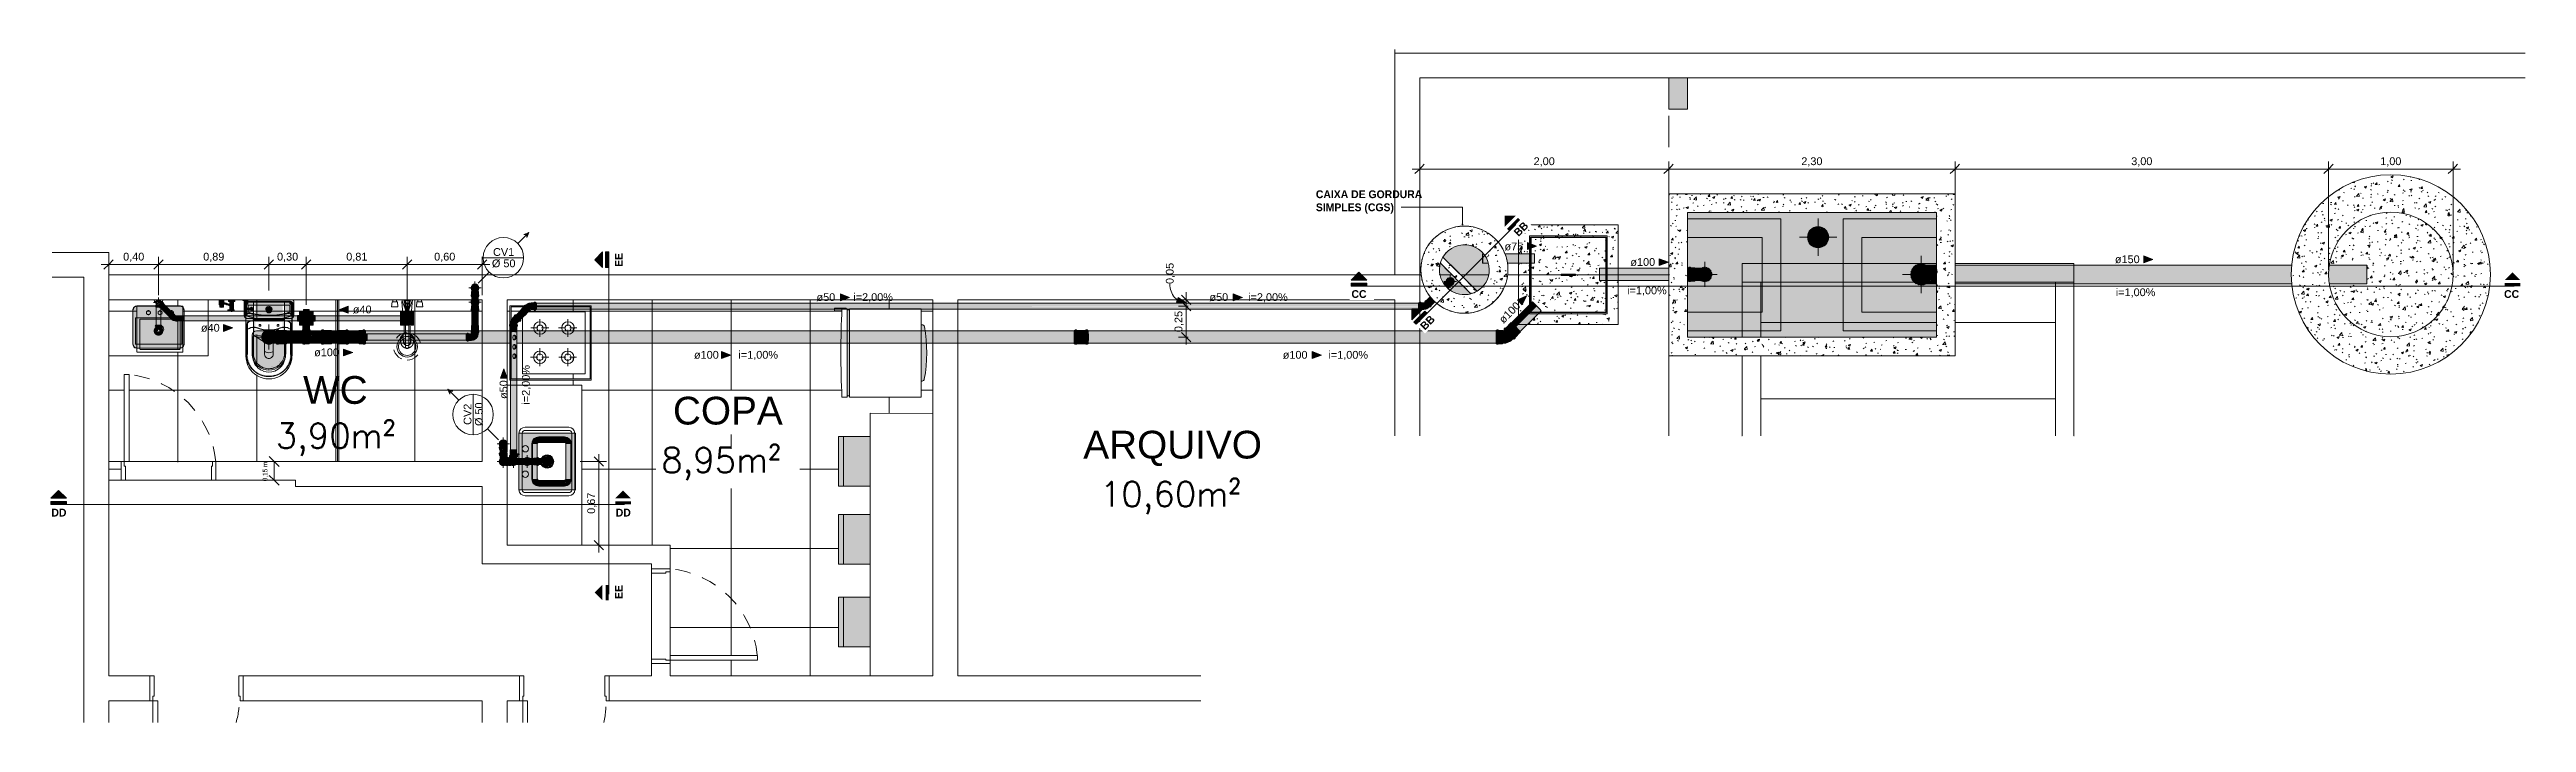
# Model space of a CAD drawing. Header units: metres. Extents: x 42.1 to 94.3, y -3.4 to 61.2.
# Drawn here: x 42.11 to 62.01, y 55.78 to 61.18 of the extents above; entities that cross this region are included whole.
import ezdxf

# ---------------------------------------------------------------- set-up
doc = ezdxf.new("R2010")
doc.units = ezdxf.units.M
for name, pattern in [('IMPORT-DASHED _3_', [0.75, 0.5, -0.25]), ('IMPORT-DASHED2 _4_', [0.375, 0.25, -0.125]), ('IMPORT-HIDDEN2 _2_', [0.1875, 0.125, -0.0625]), ('Projeção', [0.003969, 0.002381, -0.001587])]:
    doc.linetypes.add(name, pattern=pattern)
for name, color, linetype, lineweight in [('A-ANNO-DIMS', 7, 'Continuous', 5), ('A-ANNO-DIMS-25', 7, 'Continuous', 5), ('A-ANNO-NOTE', 7, 'Continuous', 5), ('A-DETL', 7, 'Continuous', 5), ('A-DETL-GENF', 7, 'Continuous', 5), ('A-FLOR-OVHD', 7, 'Projeção', 5), ('A-GENM', 7, 'Continuous', 5), ('A-WALL', 7, 'Continuous', 9), ('AL_HACHURA', 7, 'Continuous', 5), ('AL_MOBILIARIO', 7, 'Continuous', 5), ('AL_WC-COZ-AS', 7, 'Continuous', 5), ('ARQ-COTA-50', 7, 'Continuous', 5), ('ARQ-ELEV6', 7, 'Continuous', 5), ('ARQ-hatch layout', 7, 'Continuous', 5), ('ARQ-MOB', 7, 'Continuous', 5), ('ARQ-PAR', 7, 'Continuous', 5), ('ARQ-PIS', 7, 'Continuous', 5), ('ARQ-POR', 7, 'Continuous', 5), ('ARQ-PROJ', 7, 'IMPORT-DASHED2 _4_', 5), ('ARQ-SAN', 7, 'Continuous', 5), ('ARQ-TEXTO-AMBIENTES-50', 7, 'Continuous', 5), ('ARQ-TEXTO-EQUIPO-50', 7, 'Continuous', 5), ('G-ANNO-SYMB', 7, 'Continuous', 5), ('G-ANNO-TEXT', 7, 'Continuous', 5), ('KIRYA - PISO', 7, 'Continuous', 5), ('M-PIPE-PATT', 7, 'Continuous', 5), ('P-PIPE', 7, 'Continuous', 5), ('P-PIPE-CNTR', 7, 'Continuous', 5), ('P-PIPE-IDEN', 7, 'Continuous', 5), ('P-SANR-FIXT', 7, 'Continuous', 5)]:
    doc.layers.add(name, color=color, linetype=linetype, lineweight=lineweight)
doc.layers.add('A-FLOR', color=7, linetype='Continuous', lineweight=9, true_color=0x007f00)
doc.layers.add('ARQ_1100_BASE_TÉRREO_GARAGEM_dwg', color=7, linetype='Continuous', lineweight=5, true_color=0x767676)
doc.styles.add('Arial', font='arial.ttf', dxfattribs={"height": 0.0625})
doc.styles.add('Century Gothic', font='GOTHIC.TTF', dxfattribs={"height": 0.0375})
doc.styles.add('Century Gothic_B', font='GOTHICB.TTF', dxfattribs={"height": 0.0625})
doc.styles.add('RomanS', font='romans__.ttf', dxfattribs={"height": 0.200498})
doc.styles.add('SansSerif', font='sanss___.ttf', dxfattribs={"height": 0.222776})
doc.dimstyles.new('Diagonal_-_2_5_mm_Arial_-_Preto', dxfattribs={"dimscale": 0.3048, "dimtxt": 0.063766, "dimasz": 0.246063, "dimexe": 0.19685, "dimexo": 0.123031, "dimgap": 0.04101, "dimtad": 1, "dimrnd": 0.01, "dimzin": 0, "dimdsep": 46, "dimtxsty": 'Arial', "dimblk1": 'OBLIQUE', "dimblk2": 'OBLIQUE', "dimsah": 1, "dimcen": 0.09, "dimdle": 0.19685, "dimazin": 0, "dimtfac": 1, "dimtdec": 4, "dimtix": 1, "dimtmove": 0, "dimatfit": 3, "dimfxl": 1, "dimtvp": 1, "dimtolj": 1, "dimtzin": 0, "dimarcsym": 2})
doc.dimstyles.new('Diagonal_-_2_5_mm_Arial_-_Preto_1', dxfattribs={"dimscale": 0.3048, "dimtxt": 0.063766, "dimasz": 0.246063, "dimexe": 0.19685, "dimexo": 0.123031, "dimgap": 0.04101, "dimtad": 1, "dimrnd": 0.01, "dimzin": 0, "dimdsep": 46, "dimtxsty": 'Arial', "dimblk1": 'OBLIQUE', "dimblk2": 'OBLIQUE', "dimsah": 1, "dimcen": 0.09, "dimdle": 0.19685, "dimazin": 0, "dimtfac": 1, "dimtdec": 4, "dimtix": 1, "dimtmove": 1, "dimatfit": 3, "dimfxl": 1, "dimtvp": 1, "dimtolj": 1, "dimtzin": 0, "dimarcsym": 2})
doc.dimstyles.new('Setores_1_mm', dxfattribs={"dimscale": 0.3048, "dimtxt": 0.039156, "dimasz": 0.260417, "dimexe": 0.19685, "dimexo": 0.123031, "dimgap": 0.143537, "dimtad": 1, "dimrnd": 0.01, "dimzin": 0, "dimdsep": 46, "dimtxsty": 'Century Gothic', "dimblk1": 'OBLIQUE', "dimblk2": 'OBLIQUE', "dimsah": 1, "dimcen": 0.09, "dimazin": 0, "dimtfac": 1, "dimtdec": 4, "dimtix": 1, "dimtmove": 0, "dimatfit": 3, "dimfxl": 1, "dimtvp": 1, "dimtolj": 1, "dimtzin": 0, "dimarcsym": 2})
pattern_1 = [(50, (-53.91, -59.372), (0.18218954, -0.01593795), [0.01905, -0.20955]), (355, (-53.91, -59.372), (-0.03524225, 0.1910586), [0.01524, -0.16764]), (100.451, (-53.895, -59.373), (0.14694196, 0.17511964), [0.01619, -0.17809]), (46.184, (-53.91, -59.321), (0.2710768, -0.04204544), [0.02858, -0.31433]), (96.636, (-53.887, -59.325), (0.2374069, 0.2474328), [0.02429, -0.26714]), (351.184, (-53.91, -59.321), (0.2374061, 0.2474279), [0.02286, -0.25146]), (21, (-53.884, -59.334), (0.1516197, -0.10226689), [0.01905, -0.20955]), (326, (-53.884, -59.334), (0.06180348, 0.1841894), [0.01524, -0.16764]), (71.451, (-53.872, -59.342), (0.213418, 0.0819242), [0.01619, -0.17809]), (37.5, (-53.91, -59.372), (0.003086367, 0.084551054), [0.00838, -0.15723, 0.00838, -0.1618, -0.16828]), (37.5, (-53.91, -59.372), (0.003086367, 0.084551054), [-0.33579, 0.00838, -0.15989]), (7.5, (-53.91, -59.372), (0.06681573, 0.10017824), [0.00838, -0.08865, 0.00838, -0.15342, -0.06414]), (7.5, (-53.91, -59.372), (0.06681573, 0.10017824), [-0.25883, 0.00838, -0.05575]), (327.5, (-53.966, -59.372), (0.135586577, -0.005727607), [0.00838, -0.05512, 0.00838, -0.18974, -0.26289]), (327.5, (-53.966, -59.372), (0.135586577, -0.005727607), [-0.26162, 0.00838, -0.25451]), (317.5, (-53.992, -59.372), (0.14812526, 0.02542873), [0.00838, -0.07417, 0.00838, -0.12319, -0.18669]), (317.5, (-53.992, -59.372), (0.14812526, 0.02542873), [-0.21412, 0.00838, -0.17831])]
pattern_2 = [(0, (-4539.02, -1079.475), (0, 0.635), []), (90, (-4539.02, -1079.475), (-0.635, 4e-17), [])]
pattern_3 = [(50, (0, 0), (0.18218954, -0.01593795), [0.01905, -0.20955]), (355, (0, 0), (-0.03524225, 0.1910586), [0.01524, -0.16764]), (100.451, (0.01518, -0.00133), (0.14694196, 0.17511964), [0.01619, -0.17809]), (46.184, (0, 0.0508), (0.2710768, -0.04204544), [0.02858, -0.31433]), (96.636, (0.0226, 0.0473), (0.2374069, 0.24743276), [0.02429, -0.26714]), (351.184, (0, 0.0508), (0.23740605, 0.2474279), [0.02286, -0.25146]), (21, (0.0254, 0.0381), (0.1516197, -0.10226689), [0.01905, -0.20955]), (326, (0.0254, 0.0381), (0.06180348, 0.1841894), [0.01524, -0.16764]), (71.451, (0.03803, 0.02958), (0.213418, 0.0819242), [0.01619, -0.17809]), (37.5, (0, 0), (0.003086367, 0.084551054), [0.00838, -0.15723, 0.00838, -0.1618, -0.16828]), (37.5, (0, 0), (0.003086367, 0.084551054), [-0.33579, 0.00838, -0.15989]), (7.5, (0, 0), (0.06681573, 0.10017824), [0.00838, -0.08865, 0.00838, -0.15342, -0.06414]), (7.5, (0, 0), (0.06681573, 0.10017824), [-0.25883, 0.00838, -0.05575]), (327.5, (-0.05664, 0), (0.135586577, -0.005727607), [0.00838, -0.05512, 0.00838, -0.18974, -0.26289]), (327.5, (-0.05664, 0), (0.135586577, -0.005727607), [-0.26162, 0.00838, -0.25451]), (317.5, (-0.08204, 0), (0.14812526, 0.02542873), [0.00838, -0.07417, 0.00838, -0.12319, -0.18669]), (317.5, (-0.08204, 0), (0.14812526, 0.02542873), [-0.21412, 0.00838, -0.17831])]

msp = doc.modelspace()

# ---------------------------------------------------------------- texts
at = {"layer": 'A-ANNO-NOTE', "char_height": 0.0625, "attachment_point": 1, "style": 'Arial'}
for s, insert, width in [('Ø 50', (45.664, 59.495), 0.22848), ('CV1', (45.673, 59.586), 0.20443)]:
    msp.add_mtext(s, dxfattribs=dict(at, insert=insert, width=width))
at = {"layer": 'A-ANNO-NOTE', "char_height": 0.0625, "attachment_point": 1, "rotation": 90, "style": 'Arial'}
for s, insert, width in [('CV2', (45.437, 58.167), 0.20443), ('Ø 50', (45.528, 58.158), 0.22848)]:
    msp.add_mtext(s, dxfattribs=dict(at, insert=insert, width=width))
at = {"layer": 'G-ANNO-TEXT', "char_height": 0.0625, "attachment_point": 1, "style": 'Century Gothic_B'}
for s, insert, width in [('SIMPLES (CGS) ', (52.282, 59.945), 0.76962), ('CAIXA DE GORDURA ', (52.282, 60.05), 1.08629)]:
    msp.add_mtext(s, dxfattribs=dict(at, insert=insert, width=width))
at = {"layer": 'P-PIPE-IDEN', "char_height": 0.0625, "attachment_point": 1, "style": 'Arial'}
for s, insert, width in [('ø100', (54.808, 59.506), 0.2385), ('ø150', (58.7, 59.528), 0.2385), ('ø40', (44.547, 59.125), 0.18038), ('ø50', (48.271, 59.224), 0.18038), ('i=2,00%', (48.567, 59.224), 0.38281), ('ø50', (51.427, 59.224), 0.18038), ('i=2,00%', (51.738, 59.224), 0.38281), ('i=1,00%', (54.782, 59.278), 0.38281), ('i=1,00%', (58.707, 59.263), 0.38281), ('ø40', (43.327, 58.978), 0.18038), ('ø100', (44.236, 58.781), 0.2385), ('ø100', (47.287, 58.761), 0.2385), ('i=1,00%', (47.644, 58.761), 0.38281), ('ø100', (52.016, 58.761), 0.2385), ('i=1,00%', (52.383, 58.761), 0.38281)]:
    msp.add_mtext(s, dxfattribs=dict(at, insert=insert, width=width))
for s, insert, width, rotation in [('ø100', (53.745, 59.021), 0.2385, 44.9984), ('ø50', (45.726, 58.375), 0.18038, 90), ('i=2,00%', (45.905, 58.33), 0.38281, 90)]:
    msp.add_mtext(s, dxfattribs=dict(at, insert=insert, width=width, rotation=rotation))

# ---------------------------------------------------------------- blocks, each defined once
blk = doc.blocks.new('Alvenaria prismática - Alvenaria prismática-4215462-TÉRREO F_S 2')
at = {"layer": 'A-GENM', "color": 254, "true_color": 0xcfcecd}
for p, q in [((0.8, 0.4), (0, 0.4)), ((0, 0.4), (0, -0.4)), ((0.8, -0.4), (0.8, 0.4)), ((0.087, -0.313), (0.087, 0.313)), ((0.087, 0.313), (0.713, 0.313)), ((0.713, 0.313), (0.713, -0.313)), ((0.713, -0.313), (0.087, -0.313)), ((0, -0.4), (0.8, -0.4))]:
    blk.add_line(p, q, dxfattribs=at)
at = {"layer": 'A-GENM', "color": 254, "true_color": 0xe6e6e5}
for p, q in [((0, -0.4), (0, 0.4)), ((0, 0.4), (0.8, 0.4)), ((0.8, 0.4), (0.8, -0.4)), ((0.8, -0.4), (0, -0.4))]:
    blk.add_line(p, q, dxfattribs=at)
at = {"layer": 'A-GENM', "color": 7, "true_color": 0xf2f2f1}
for p, q in [((0.713, 0.313), (0.087, 0.313)), ((0.087, 0.313), (0.087, -0.313)), ((0.713, -0.313), (0.713, 0.313)), ((0.087, -0.313), (0.713, -0.313))]:
    blk.add_line(p, q, dxfattribs=at)
blk = doc.blocks.new('Revestimento Impemeabilizante _inspeção_ - Revestimento Impemeabilizante _inspeção_-4215463-TÉRREO F_S 2')
at = {"layer": 'A-GENM', "color": 7, "true_color": 0xf2f2f1}
for p, q in [((0.097, -0.303), (0.097, 0.303)), ((0.097, 0.303), (0.703, 0.303)), ((0.1, 0.3), (0.1, -0.3)), ((0.7, -0.3), (0.7, 0.3)), ((0.703, 0.303), (0.703, -0.303)), ((0.703, -0.303), (0.097, -0.303)), ((0.1, -0.3), (0.7, -0.3))]:
    blk.add_line(p, q, dxfattribs=at)
at = {"layer": 'A-GENM', "color": 254, "true_color": 0xcfcecd}
for p, q in [((0.097, 0.303), (0.703, 0.303)), ((0.097, -0.303), (0.097, 0.303)), ((0.1, -0.3), (0.1, 0.3)), ((0.1, 0.3), (0.7, 0.3)), ((0.7, 0.3), (0.7, -0.3)), ((0.703, 0.303), (0.703, -0.303)), ((0.703, -0.303), (0.097, -0.303)), ((0.7, -0.3), (0.1, -0.3))]:
    blk.add_line(p, q, dxfattribs=at)
at = {"layer": 'A-GENM', "color": 254, "true_color": 0xe6e6e5}
blk.add_line((0.7, 0.3), (0.1, 0.3), dxfattribs=at)
blk = doc.blocks.new('Argamassa Impermeável _Inspeção_ - Argamassa Impermeável _Inspeção_-4215464-TÉRREO F_S 2')
at = {"layer": 'A-GENM', "color": 7, "true_color": 0xf2f2f1}
for p, q in [((0.087, -0.313), (0.087, 0.313)), ((0.087, 0.313), (0.713, 0.313)), ((0.703, 0.303), (0.097, 0.303)), ((0.097, 0.303), (0.097, -0.303)), ((0.703, -0.303), (0.703, 0.303)), ((0.713, 0.313), (0.713, -0.313)), ((0.713, -0.313), (0.087, -0.313)), ((0.097, -0.303), (0.703, -0.303))]:
    blk.add_line(p, q, dxfattribs=at)
at = {"layer": 'A-GENM', "color": 254, "true_color": 0xcfcecd}
for p, q in [((0.087, 0.313), (0.713, 0.313)), ((0.087, -0.313), (0.087, 0.313)), ((0.097, -0.303), (0.097, 0.303)), ((0.097, 0.303), (0.703, 0.303)), ((0.703, 0.303), (0.703, -0.303)), ((0.713, 0.313), (0.713, -0.313)), ((0.713, -0.313), (0.087, -0.313)), ((0.703, -0.303), (0.097, -0.303))]:
    blk.add_line(p, q, dxfattribs=at)
blk = doc.blocks.new('Laje Concreto _Inspeção_ - Laje Concreto _Inspeção_-3637257-TÉRREO F_S 2')
at = {"layer": 'A-GENM', "true_color": 0xeaeaea}
h = blk.add_hatch(dxfattribs=at)
h.set_pattern_fill('FP_1', color=254, style=0, pattern_type=2)
h.set_pattern_definition(pattern_1)
h.paths.add_polyline_path([(0.117, -0.4), (0.8, -0.4), (0.8, -0.047), (0.651, -0.047), (0.65, -0.04), (0.65, -0.01), (0.65, 0.039), (0.651, 0.053), (0.8, 0.053), (0.8, 0.4), (0, 0.4), (0, 0.169), (0.127, 0.169), (0.127, 0.168), (0.128, 0.158), (0.128, 0.132), (0.128, 0.099), (0.127, 0.094), (0, 0.094), (0, -0.329), (0.112, -0.217), (0.117, -0.222), (0.139, -0.243), (0.173, -0.277), (0.183, -0.288), (0.071, -0.4), (0.113, -0.4)])
h.paths.add_polyline_path([(0.347, -0.005), (0.345, -0.005), (0.343, -0.004), (0.343, -0.003), (0.342, -0.002), (0.342, -0.001), (0.342, 0.001), (0.342, 0.001), (0.343, 0.003), (0.344, 0.004), (0.345, 0.005), (0.346, 0.005), (0.348, 0.005), (0.354, 0.005), (0.355, 0.005), (0.358, 0.005), (0.373, 0.005), (0.377, 0.005), (0.428, 0.005), (0.433, 0.005), (0.442, 0.005), (0.446, 0.005), (0.452, 0.005), (0.452, 0.005), (0.454, 0.005), (0.456, 0.004), (0.456, 0.004), (0.457, 0.003), (0.458, 0.002), (0.458, 0.001), (0.458, -0.001), (0.458, -0.001), (0.457, -0.003), (0.456, -0.004), (0.455, -0.005), (0.454, -0.005), (0.449, -0.005), (0.403, -0.005), (0.347, -0.005)])
h.paths.add_polyline_path([(0.598, 0.3), (0.5, 0.3), (0.5, 0.313), (0.6, 0.313), (0.6, 0.3)])
h.paths.add_polyline_path([(0.207, 0.3), (0.2, 0.3), (0.2, 0.313), (0.3, 0.313), (0.3, 0.3), (0.215, 0.3)])
h.paths.add_polyline_path([(0.375, 0.3), (0.35, 0.3), (0.35, 0.313), (0.45, 0.313), (0.45, 0.3), (0.387, 0.3)])
h = blk.add_hatch(dxfattribs=at)
h.set_pattern_fill('FP_1', color=254, style=0, pattern_type=2)
h.set_pattern_definition(pattern_1)
h.paths.add_polyline_path([(0.537, 0.3), (0.6, 0.3), (0.6, 0.313), (0.5, 0.313), (0.5, 0.3), (0.525, 0.3)])
h.paths.add_polyline_path([(0.202, 0.3), (0.3, 0.3), (0.3, 0.313), (0.2, 0.313), (0.2, 0.3)])
h.paths.add_polyline_path([(0.35, 0.3), (0.45, 0.3), (0.45, 0.313), (0.35, 0.313)])
h = blk.add_hatch(dxfattribs=at)
h.set_pattern_fill('FP_1', color=254, style=0, pattern_type=2)
h.set_pattern_definition(pattern_1)
h.paths.add_polyline_path([(0.372, 0.005), (0.369, 0.004), (0.369, 0.004)])
h.paths.add_polyline_path([(0.348, 0.005), (0.351, 0.004), (0.349, 0.004), (0.346, 0.004), (0.348, 0.005)])
h.paths.add_polyline_path([(0.347, -0.005), (0.455, -0.005), (0.456, -0.004), (0.457, -0.003), (0.458, -0.002), (0.458, -0.001), (0.458, 0), (0.458, 0.002), (0.457, 0.003), (0.456, 0.004), (0.455, 0.005), (0.454, 0.005), (0.452, 0.005), (0.454, 0.004), (0.451, 0.004), (0.452, 0.005), (0.445, 0.005), (0.445, 0.005), (0.442, 0.005), (0.428, 0.005), (0.423, 0.005), (0.372, 0.005), (0.367, 0.005), (0.358, 0.005), (0.354, 0.005), (0.348, 0.005), (0.348, 0.005), (0.346, 0.005), (0.344, 0.004), (0.344, 0.004), (0.343, 0.003), (0.342, 0.003), (0.342, 0.001), (0.342, -0.001), (0.342, -0.002), (0.343, -0.003), (0.344, -0.004), (0.345, -0.005), (0.345, -0.005), (0.347, -0.005)])
h = blk.add_hatch(dxfattribs=at)
h.set_pattern_fill('FP_1', color=254, style=0, pattern_type=2)
h.set_pattern_definition(pattern_1)
h.paths.add_polyline_path([(0.344, 0.004), (0.349, 0.005), (0.348, 0.005), (0.345, 0.004)])
h.paths.add_polyline_path([(0.456, 0.004), (0.452, 0.005), (0.452, 0.004), (0.455, 0.004)])
h = blk.add_hatch(dxfattribs=at)
h.set_pattern_fill('FP_1', color=254, style=0, pattern_type=2)
h.set_pattern_definition(pattern_1)
h.paths.add_polyline_path([(0.349, 0.004), (0.349, 0.005), (0.349, 0.005)])
at = {"layer": 'A-GENM', "color": 253, "true_color": 0xaaaaaa}
for p, q in [((0.8, 0.4), (0, 0.4)), ((0, 0.4), (0, -0.4)), ((0.8, -0.4), (0.8, 0.4)), ((0, -0.4), (0.8, -0.4))]:
    blk.add_line(p, q, dxfattribs=at)
at = {"layer": 'A-GENM', "color": 254, "true_color": 0xcfcecd}
for p, q in [((0, -0.4), (0, 0.4)), ((0, 0.4), (0.8, 0.4)), ((0.8, 0.4), (0.8, -0.4)), ((0.8, -0.4), (0, -0.4))]:
    blk.add_line(p, q, dxfattribs=at)
blk = doc.blocks.new('Laje Concreto _Inspeção_ - Laje Concreto _Inspeção_-3637258-TÉRREO F_S 2')
at = {"layer": 'A-GENM', "true_color": 0xeaeaea}
h = blk.add_hatch(dxfattribs=at)
h.set_pattern_fill('FP_1', color=254, style=0, pattern_type=2)
h.set_pattern_definition(pattern_1)
h.paths.add_polyline_path([(0.713, -0.4), (0.8, -0.4), (0.8, -0.047), (0.703, -0.047), (0.703, -0.303), (0.168, -0.303), (0.071, -0.4), (0.703, -0.4)])
h.paths.add_polyline_path([(0, -0.329), (0.097, -0.232), (0.097, 0.094), (0, 0.094), (0, -0.313)])
h.paths.add_polyline_path([(0.713, 0.053), (0.8, 0.053), (0.8, 0.4), (0, 0.4), (0, 0.169), (0.097, 0.169), (0.097, 0.303), (0.2, 0.303), (0.2, 0.313), (0.3, 0.313), (0.3, 0.303), (0.35, 0.303), (0.35, 0.313), (0.45, 0.313), (0.45, 0.303), (0.5, 0.303), (0.5, 0.313), (0.6, 0.313), (0.6, 0.303), (0.703, 0.303), (0.703, 0.053), (0.709, 0.053)])
h = blk.add_hatch(dxfattribs=at)
h.set_pattern_fill('FP_1', color=254, style=0, pattern_type=2)
h.set_pattern_definition(pattern_1)
h.paths.add_polyline_path([(0.198, -0.303), (0.703, -0.303), (0.703, -0.047), (0.7, -0.047), (0.7, -0.3), (0.171, -0.3), (0.168, -0.303), (0.197, -0.303)])
h.paths.add_polyline_path([(0.097, -0.232), (0.1, -0.229), (0.1, 0.094), (0.097, 0.094), (0.097, -0.227)])
h.paths.add_polyline_path([(0.703, 0.053), (0.703, 0.303), (0.6, 0.303), (0.6, 0.3), (0.7, 0.3), (0.7, 0.053), (0.702, 0.053)])
h.paths.add_polyline_path([(0.1, 0.169), (0.1, 0.3), (0.2, 0.3), (0.2, 0.303), (0.097, 0.303), (0.097, 0.169), (0.098, 0.169)])
h.paths.add_polyline_path([(0.481, 0.3), (0.5, 0.3), (0.5, 0.303), (0.45, 0.303), (0.45, 0.3)])
h.paths.add_polyline_path([(0.3, 0.3), (0.35, 0.3), (0.35, 0.303), (0.3, 0.303), (0.3, 0.302)])
h = blk.add_hatch(dxfattribs=at)
h.set_pattern_fill('FP_1', color=254, style=0, pattern_type=2)
h.set_pattern_definition(pattern_1)
h.paths.add_polyline_path([(0.195, -0.3), (0.7, -0.3), (0.7, -0.047), (0.651, -0.047), (0.65, -0.04), (0.65, -0.01), (0.65, 0.039), (0.651, 0.053), (0.7, 0.053), (0.7, 0.3), (0.1, 0.3), (0.1, 0.169), (0.127, 0.169), (0.127, 0.168), (0.128, 0.158), (0.128, 0.132), (0.128, 0.099), (0.127, 0.094), (0.1, 0.094), (0.1, -0.229), (0.112, -0.217), (0.117, -0.222), (0.139, -0.243), (0.173, -0.277), (0.183, -0.288), (0.171, -0.3), (0.194, -0.3)])
h.paths.add_polyline_path([(0.347, -0.005), (0.345, -0.005), (0.343, -0.004), (0.343, -0.003), (0.342, -0.002), (0.342, -0.001), (0.342, 0.001), (0.342, 0.001), (0.343, 0.003), (0.344, 0.004), (0.345, 0.005), (0.346, 0.005), (0.348, 0.005), (0.354, 0.005), (0.355, 0.005), (0.358, 0.005), (0.373, 0.005), (0.377, 0.005), (0.428, 0.005), (0.433, 0.005), (0.442, 0.005), (0.446, 0.005), (0.452, 0.005), (0.452, 0.005), (0.454, 0.005), (0.456, 0.004), (0.456, 0.004), (0.457, 0.003), (0.458, 0.002), (0.458, 0.001), (0.458, -0.001), (0.458, -0.001), (0.457, -0.003), (0.456, -0.004), (0.455, -0.005), (0.454, -0.005), (0.449, -0.005), (0.403, -0.005), (0.347, -0.005)])
h = blk.add_hatch(dxfattribs=at)
h.set_pattern_fill('FP_1', color=254, style=0, pattern_type=2)
h.set_pattern_definition(pattern_1)
h.paths.add_polyline_path([(0.2, 0.303), (0.3, 0.303), (0.3, 0.313), (0.2, 0.313), (0.2, 0.311)])
h.paths.add_polyline_path([(0.537, 0.303), (0.6, 0.303), (0.6, 0.313), (0.5, 0.313), (0.5, 0.303), (0.534, 0.303)])
h.paths.add_polyline_path([(0.351, 0.303), (0.45, 0.303), (0.45, 0.313), (0.35, 0.313), (0.35, 0.303)])
h = blk.add_hatch(dxfattribs=at)
h.set_pattern_fill('FP_1', color=254, style=0, pattern_type=2)
h.set_pattern_definition(pattern_1)
h.paths.add_polyline_path([(0.2, 0.3), (0.3, 0.3), (0.3, 0.303), (0.2, 0.303), (0.2, 0.302)])
h.paths.add_polyline_path([(0.55, 0.3), (0.6, 0.3), (0.6, 0.303), (0.5, 0.303), (0.5, 0.3), (0.537, 0.3)])
h.paths.add_polyline_path([(0.387, 0.3), (0.45, 0.3), (0.45, 0.303), (0.35, 0.303), (0.35, 0.3), (0.375, 0.3)])
h = blk.add_hatch(dxfattribs=at)
h.set_pattern_fill('FP_1', color=254, style=0, pattern_type=2)
h.set_pattern_definition(pattern_1)
h.paths.add_polyline_path([(0.347, -0.005), (0.455, -0.005), (0.456, -0.004), (0.457, -0.003), (0.458, -0.002), (0.458, -0.001), (0.458, 0), (0.458, 0.002), (0.457, 0.003), (0.456, 0.004), (0.455, 0.005), (0.454, 0.005), (0.452, 0.005), (0.445, 0.005), (0.445, 0.005), (0.442, 0.005), (0.428, 0.005), (0.423, 0.005), (0.372, 0.005), (0.367, 0.005), (0.358, 0.005), (0.354, 0.005), (0.348, 0.005), (0.348, 0.005), (0.346, 0.005), (0.344, 0.004), (0.344, 0.004), (0.343, 0.003), (0.342, 0.003), (0.342, 0.001), (0.342, -0.001), (0.342, -0.002), (0.343, -0.003), (0.344, -0.004), (0.345, -0.005), (0.345, -0.005), (0.347, -0.005)])
at = {"layer": 'A-GENM', "color": 254, "true_color": 0xe6e6e5}
for p, q in [((0.8, 0.4), (0, 0.4)), ((0, 0.4), (0, -0.4)), ((0.8, -0.4), (0.8, 0.4)), ((0, -0.4), (0.8, -0.4))]:
    blk.add_line(p, q, dxfattribs=at)
at = {"layer": 'A-GENM', "color": 7, "true_color": 0xebebea}
for p, q in [((0, -0.4), (0, 0.4)), ((0, 0.4), (0.8, 0.4)), ((0.8, 0.4), (0.8, -0.4)), ((0.8, -0.4), (0, -0.4))]:
    blk.add_line(p, q, dxfattribs=at)
blk = doc.blocks.new('Argamassa Impermeável Rampa _Inspeção_ - Argamassa Impermeável Rampa _Inspeção_-3637259-TÉRREO F_S 2')
at = {"layer": 'A-GENM', "color": 254, "true_color": 0xe6e6e5}
for p, q in [((0.1, -0.3), (0.1, 0.3)), ((0.7, 0.3), (0.1, 0.3)), ((0.7, 0.3), (0.7, -0.3)), ((0.7, -0.3), (0.1, -0.3))]:
    blk.add_line(p, q, dxfattribs=at)
at = {"layer": 'A-GENM', "color": 7, "true_color": 0xf2f2f1}
for p, q in [((0.1, 0.3), (0.1, -0.3)), ((0.7, -0.3), (0.7, 0.3)), ((0.1, -0.3), (0.7, -0.3))]:
    blk.add_line(p, q, dxfattribs=at)
blk = doc.blocks.new('Terminal de Ventilacao - Serie Normal - Esgoto - MEP - Tigre - Standard-233324-TÉRREO F_S 2')
at = {"layer": 'P-PIPE', "color": 253, "true_color": 0xaaaaaa}
for radius, start, end in [(0.031, 90, 270), (0.0306, 90, 270), (0.0295, 90, 270), (0.0292, 90, 270), (0.0281, 90, 270), (0.0278, 90, 270), (0.0266, 90, 270), (0.0263, 90, 270), (0.0251, 90, 270), (0.031, 270, 90), (0.0306, 270, 90), (0.0295, 270, 90), (0.0292, 270, 90), (0.0281, 270, 90), (0.0278, 270, 90), (0.0266, 270, 90), (0.0263, 345, 90), (0.0251, 270, 90), (0.0263, 270, 344.7956)]:
    blk.add_arc((45.528, 59.267), radius, start, end, dxfattribs=at)
blk = doc.blocks.new('Terminal de Ventilacao - Serie Normal - Esgoto - MEP - Tigre - Standard-V1-TÉRREO F_S 2')
at = {"layer": 'P-PIPE', "color": 253, "true_color": 0xaaaaaa}
for radius, start, end in [(0.0306, 90, 239.8273), (0.031, 120, 240), (0.0295, 90, 270), (0.0292, 90, 270), (0.0281, 90, 270), (0.0278, 90, 270), (0.0266, 90, 270), (0.0263, 90, 270), (0.0251, 90, 270), (0.031, 90, 119.7564), (0.031, 240.2436, 270), (0.0306, 240, 270), (0.031, 270, 90), (0.0306, 270, 90), (0.0295, 270, 90), (0.0292, 270, 90), (0.0281, 270, 90), (0.0278, 270, 90), (0.0266, 270, 90), (0.0263, 270, 90), (0.0251, 270, 90)]:
    blk.add_arc((45.755, 58.015), radius, start, end, dxfattribs=at)
blk = doc.blocks.new('UT_Bacia com caixa acoplada - UT_Bacia com caixa acoplada-4201910-TÉRREO F_S 2')
at = {"layer": 'P-SANR-FIXT', "true_color": 0x7f7f7f, "transparency": 33554560}
blk.add_hatch(color=8, dxfattribs=at).paths.add_polyline_path([(-0.177, -0.005), (-0.177, -0.005), (-0.177, 0), (-0.202, 0), (-0.202, -0.005), (-0.178, -0.005)])
at = {"layer": 'P-SANR-FIXT', "true_color": 0xf4f2f0, "transparency": 33554560}
for points in [[(-0.181, -0.047), (-0.175, -0.047), (-0.172, -0.04), (-0.165, -0.037), (-0.165, -0.012), (-0.174, -0.013), (-0.183, -0.017), (-0.19, -0.023), (-0.196, -0.031), (-0.199, -0.038), (-0.2, -0.047), (-0.186, -0.047)], [(-0.191, -0.099), (-0.175, -0.099), (-0.175, -0.047), (-0.2, -0.047), (-0.2, -0.099), (-0.195, -0.099)], [(-0.175, -0.133), (-0.168, -0.109), (-0.173, -0.105), (-0.175, -0.099), (-0.2, -0.099), (-0.197, -0.113), (-0.195, -0.117), (-0.188, -0.125), (-0.176, -0.132)], [(-0.186, -0.024), (-0.184, -0.023), (-0.184, -0.021), (-0.186, -0.021), (-0.186, -0.023)], [(-0.184, -0.429), (-0.184, -0.024), (-0.186, -0.024), (-0.186, -0.429)], [(-0.183, -0.021), (-0.179, -0.021), (-0.179, -0.02), (-0.183, -0.02), (-0.184, -0.021), (-0.184, -0.021)], [(-0.183, -0.024), (-0.179, -0.024), (-0.179, -0.021), (-0.184, -0.021), (-0.184, -0.024), (-0.183, -0.024)], [(-0.18, -0.429), (-0.179, -0.429), (-0.179, -0.024), (-0.184, -0.024), (-0.184, -0.429), (-0.181, -0.429)], [(0.043, -0.021), (0.179, -0.021), (0.179, -0.02), (-0.179, -0.02), (-0.179, -0.021), (-0.034, -0.021)], [(-0.177, -0.197), (-0.174, -0.197), (-0.171, -0.185), (-0.162, -0.176), (-0.15, -0.173), (-0.15, -0.171), (-0.163, -0.174), (-0.173, -0.184), (-0.175, -0.191)], [(-0.174, -0.441), (-0.174, -0.197), (-0.177, -0.197), (-0.177, -0.441)], [(0, -0.159), (0.036, -0.158), (0.074, -0.154), (0.11, -0.149), (0.144, -0.141), (0.175, -0.133), (0.168, -0.109), (0.135, -0.118), (0.102, -0.125), (0.068, -0.13), (0.034, -0.133), (0, -0.134), (-0.034, -0.133), (-0.068, -0.13), (-0.102, -0.125), (-0.135, -0.118), (-0.168, -0.109), (-0.175, -0.133), (-0.141, -0.142), (-0.103, -0.15), (-0.071, -0.155), (-0.034, -0.158)], [(-0.17, -0.197), (-0.169, -0.197), (-0.167, -0.19), (-0.163, -0.184), (-0.157, -0.18), (-0.15, -0.178), (-0.15, -0.173), (-0.162, -0.176), (-0.171, -0.185), (-0.174, -0.197), (-0.171, -0.197)], [(-0.17, -0.441), (-0.169, -0.441), (-0.169, -0.197), (-0.174, -0.197), (-0.174, -0.441), (-0.171, -0.441)], [(-0.172, -0.183), (-0.167, -0.178), (-0.169, -0.18), (-0.171, -0.182)], [(-0.165, -0.037), (0.165, -0.037), (0.165, -0.012), (-0.165, -0.012), (-0.165, -0.032)], [(0.082, -0.173), (0.15, -0.173), (0.15, -0.171), (-0.15, -0.171), (-0.15, -0.173), (0.043, -0.173)], [(0.15, -0.178), (0.15, -0.173), (-0.15, -0.173), (-0.15, -0.178), (0.121, -0.178)], [(-0.125, -0.021), (-0.11, -0.021), (-0.109, -0.02), (-0.109, -0.02), (-0.108, -0.02), (-0.125, -0.02), (-0.125, -0.021), (-0.125, -0.021)], [(-0.12, -0.17), (-0.11, -0.17), (-0.11, -0.16), (-0.125, -0.16), (-0.125, -0.17), (-0.122, -0.17)], [(0, -0.106), (0.005, -0.105), (0.01, -0.103), (0.015, -0.099), (0.018, -0.096), (0.02, -0.091), (0.02, -0.086), (0.02, -0.081), (0.018, -0.076), (0.014, -0.072), (0.01, -0.068), (0.004, -0.066), (0, -0.066), (-0.005, -0.066), (-0.01, -0.068), (-0.014, -0.072), (-0.017, -0.076), (-0.019, -0.081), (-0.02, -0.086), (-0.019, -0.091), (-0.017, -0.096), (-0.014, -0.1), (-0.01, -0.103), (-0.005, -0.105), (0, -0.106)], [(0.125, -0.021), (0.125, -0.021), (0.125, -0.02), (0.124, -0.02), (0.109, -0.02), (0.11, -0.021), (0.11, -0.021), (0.121, -0.021)], [(0.115, -0.17), (0.125, -0.17), (0.125, -0.16), (0.11, -0.16), (0.11, -0.17), (0.114, -0.17)], [(0.177, -0.197), (0.173, -0.184), (0.163, -0.174), (0.15, -0.171), (0.15, -0.173), (0.162, -0.176), (0.171, -0.185), (0.174, -0.197)], [(0.17, -0.197), (0.174, -0.197), (0.171, -0.185), (0.162, -0.176), (0.15, -0.173), (0.15, -0.178), (0.158, -0.18), (0.163, -0.184), (0.168, -0.19), (0.169, -0.197), (0.169, -0.197)], [(0.199, -0.047), (0.2, -0.047), (0.199, -0.038), (0.195, -0.03), (0.19, -0.023), (0.182, -0.017), (0.174, -0.013), (0.165, -0.012), (0.165, -0.037), (0.172, -0.04), (0.175, -0.047), (0.198, -0.047)], [(0.171, -0.183), (0.167, -0.178), (0.169, -0.179), (0.171, -0.182)], [(0.175, -0.133), (0.188, -0.125), (0.191, -0.122), (0.197, -0.113), (0.2, -0.099), (0.175, -0.099), (0.173, -0.105), (0.168, -0.109), (0.175, -0.132)], [(0.174, -0.441), (0.174, -0.441), (0.174, -0.197), (0.169, -0.197), (0.169, -0.441), (0.173, -0.441)], [(0.174, -0.441), (0.177, -0.441), (0.177, -0.197), (0.174, -0.197), (0.174, -0.439)], [(0.175, -0.099), (0.2, -0.099), (0.2, -0.047), (0.175, -0.047), (0.175, -0.06)], [(0.184, -0.021), (0.184, -0.02), (0.183, -0.02), (0.179, -0.02), (0.179, -0.021), (0.183, -0.021)], [(0.182, -0.024), (0.184, -0.023), (0.184, -0.021), (0.179, -0.021), (0.179, -0.024), (0.181, -0.024)], [(0.179, -0.429), (0.184, -0.429), (0.184, -0.024), (0.179, -0.024), (0.179, -0.397)], [(0.185, -0.024), (0.186, -0.023), (0.186, -0.021), (0.184, -0.021), (0.184, -0.024)], [(0.186, -0.429), (0.186, -0.024), (0.184, -0.024), (0.184, -0.429)], [(0.197, -0.113), (0.199, -0.102), (0.197, -0.112), (0.197, -0.113)], [(0, -0.245), (0.023, -0.244), (0.046, -0.24), (0.069, -0.235), (0.091, -0.227), (0.109, -0.222), (0.129, -0.222), (0.148, -0.226), (0.165, -0.235), (0.166, -0.233), (0.148, -0.224), (0.129, -0.22), (0.109, -0.22), (0.09, -0.225), (0.068, -0.233), (0.043, -0.239), (0.023, -0.242), (-0.002, -0.243), (-0.023, -0.241), (-0.046, -0.238), (-0.069, -0.233), (-0.091, -0.225), (-0.109, -0.22), (-0.129, -0.22), (-0.148, -0.224), (-0.166, -0.233), (-0.165, -0.235), (-0.148, -0.226), (-0.129, -0.222), (-0.109, -0.222), (-0.087, -0.228), (-0.069, -0.235), (-0.044, -0.241), (-0.023, -0.244)], [(-0.114, -0.284), (0.135, -0.284), (0.134, -0.276), (0.131, -0.268), (0.127, -0.262), (0.122, -0.257), (0.115, -0.252), (0.108, -0.25), (0.098, -0.249), (-0.1, -0.249), (-0.108, -0.25), (-0.115, -0.252), (-0.122, -0.257), (-0.128, -0.263), (-0.132, -0.269), (-0.134, -0.276), (-0.135, -0.284), (-0.117, -0.284)], [(0.135, -0.431), (0.135, -0.284), (-0.135, -0.284), (-0.135, -0.431), (0.134, -0.431)], [(0.012, -0.615), (0.038, -0.611), (0.062, -0.604), (0.083, -0.596), (0.105, -0.583), (0.123, -0.568), (0.141, -0.55), (0.155, -0.532), (0.167, -0.511), (0.176, -0.488), (0.183, -0.465), (0.186, -0.429), (0.184, -0.429), (0.182, -0.454), (0.177, -0.478), (0.17, -0.499), (0.158, -0.523), (0.146, -0.541), (0.13, -0.559), (0.111, -0.576), (0.09, -0.589), (0.068, -0.6), (0.046, -0.607), (0.022, -0.612), (-0.001, -0.613), (-0.024, -0.611), (-0.049, -0.606), (-0.07, -0.599), (-0.093, -0.587), (-0.114, -0.574), (-0.131, -0.558), (-0.147, -0.54), (-0.16, -0.519), (-0.171, -0.497), (-0.178, -0.475), (-0.183, -0.453), (-0.184, -0.429), (-0.186, -0.429), (-0.184, -0.454), (-0.183, -0.465), (-0.175, -0.491), (-0.167, -0.511), (-0.155, -0.532), (-0.138, -0.553), (-0.123, -0.568), (-0.102, -0.584), (-0.079, -0.597), (-0.058, -0.605), (-0.034, -0.612), (-0.01, -0.614), (0.007, -0.615)], [(0, -0.613), (0.025, -0.611), (0.049, -0.606), (0.072, -0.598), (0.093, -0.587), (0.114, -0.574), (0.131, -0.558), (0.147, -0.539), (0.16, -0.52), (0.171, -0.497), (0.178, -0.476), (0.183, -0.453), (0.184, -0.429), (0.179, -0.429), (0.178, -0.452), (0.172, -0.477), (0.165, -0.499), (0.154, -0.52), (0.141, -0.539), (0.126, -0.556), (0.107, -0.572), (0.088, -0.585), (0.067, -0.595), (0.045, -0.602), (0.022, -0.607), (-0.002, -0.608), (-0.024, -0.606), (-0.047, -0.602), (-0.069, -0.594), (-0.09, -0.584), (-0.11, -0.57), (-0.128, -0.554), (-0.143, -0.537), (-0.156, -0.516), (-0.166, -0.495), (-0.173, -0.475), (-0.178, -0.452), (-0.179, -0.429), (-0.184, -0.429), (-0.182, -0.454), (-0.177, -0.478), (-0.17, -0.499), (-0.159, -0.521), (-0.146, -0.541), (-0.129, -0.56), (-0.11, -0.576), (-0.092, -0.589), (-0.069, -0.6), (-0.046, -0.607), (-0.022, -0.612), (0, -0.613)], [(-0.177, -0.441), (-0.177, -0.441), (-0.177, -0.439)], [(0, -0.618), (0.023, -0.616), (0.046, -0.612), (0.068, -0.604), (0.088, -0.594), (0.107, -0.581), (0.125, -0.566), (0.14, -0.549), (0.154, -0.528), (0.164, -0.507), (0.171, -0.485), (0.175, -0.464), (0.177, -0.441), (0.174, -0.441), (0.172, -0.466), (0.168, -0.486), (0.16, -0.509), (0.151, -0.528), (0.138, -0.547), (0.123, -0.564), (0.104, -0.58), (0.087, -0.592), (0.065, -0.602), (0.043, -0.609), (0.022, -0.614), (-0.001, -0.615), (-0.023, -0.614), (-0.046, -0.609), (-0.067, -0.602), (-0.088, -0.591), (-0.107, -0.578), (-0.123, -0.564), (-0.139, -0.546), (-0.151, -0.528), (-0.161, -0.506), (-0.168, -0.485), (-0.172, -0.464), (-0.174, -0.441), (-0.177, -0.441), (-0.175, -0.466), (-0.171, -0.487), (-0.163, -0.509), (-0.152, -0.531), (-0.14, -0.549), (-0.125, -0.566), (-0.106, -0.582), (-0.087, -0.595), (-0.067, -0.605), (-0.044, -0.612), (-0.023, -0.616)], [(0, -0.615), (0.023, -0.614), (0.047, -0.608), (0.067, -0.602), (0.087, -0.592), (0.107, -0.578), (0.123, -0.564), (0.138, -0.547), (0.151, -0.528), (0.161, -0.506), (0.168, -0.485), (0.172, -0.464), (0.174, -0.441), (0.169, -0.441), (0.168, -0.463), (0.163, -0.485), (0.156, -0.506), (0.146, -0.526), (0.134, -0.544), (0.12, -0.561), (0.103, -0.575), (0.085, -0.587), (0.065, -0.597), (0.043, -0.604), (0.022, -0.609), (0, -0.61), (-0.024, -0.608), (-0.044, -0.604), (-0.065, -0.597), (-0.085, -0.587), (-0.103, -0.575), (-0.12, -0.561), (-0.134, -0.544), (-0.147, -0.524), (-0.156, -0.506), (-0.163, -0.485), (-0.168, -0.463), (-0.169, -0.441), (-0.174, -0.441), (-0.172, -0.466), (-0.168, -0.487), (-0.16, -0.509), (-0.151, -0.528), (-0.138, -0.547), (-0.123, -0.564), (-0.106, -0.579), (-0.087, -0.592), (-0.065, -0.602), (-0.044, -0.609), (-0.023, -0.614), (-0.001, -0.615)], [(0, -0.554), (0.02, -0.553), (0.039, -0.548), (0.058, -0.54), (0.074, -0.53), (0.09, -0.516), (0.101, -0.503), (0.112, -0.486), (0.12, -0.466), (0.124, -0.447), (0.125, -0.429), (0.11, -0.429), (0.108, -0.446), (0.104, -0.464), (0.098, -0.479), (0.089, -0.493), (0.076, -0.508), (0.065, -0.518), (0.049, -0.527), (0.032, -0.534), (0.017, -0.537), (0, -0.539), (-0.018, -0.537), (-0.034, -0.533), (-0.05, -0.527), (-0.066, -0.517), (-0.078, -0.506), (-0.089, -0.492), (-0.098, -0.477), (-0.105, -0.461), (-0.108, -0.446), (-0.11, -0.429), (-0.125, -0.429), (-0.124, -0.448), (-0.119, -0.468), (-0.112, -0.486), (-0.101, -0.504), (-0.088, -0.518), (-0.073, -0.531), (-0.056, -0.541), (-0.038, -0.548), (-0.018, -0.553), (0, -0.554)]]:
    blk.add_hatch(color=7, dxfattribs=at).paths.add_polyline_path(points)
h = blk.add_hatch(color=7, dxfattribs=at)
h.paths.add_polyline_path([(0, -0.159), (0.04, -0.158), (0.075, -0.154), (0.111, -0.148), (0.144, -0.141), (0.176, -0.132), (0.188, -0.125), (0.197, -0.113), (0.2, -0.099), (0.2, -0.047), (0.198, -0.037), (0.195, -0.029), (0.189, -0.022), (0.182, -0.017), (0.173, -0.014), (0.165, -0.012), (-0.165, -0.012), (-0.174, -0.014), (-0.183, -0.018), (-0.19, -0.023), (-0.195, -0.03), (-0.199, -0.039), (-0.2, -0.049), (-0.2, -0.099), (-0.197, -0.113), (-0.188, -0.125), (-0.175, -0.133), (-0.14, -0.142), (-0.102, -0.15), (-0.069, -0.155), (-0.034, -0.158), (-0.014, -0.159)])
h.paths.add_polyline_path([(0, -0.126), (-0.042, -0.125), (-0.086, -0.12), (-0.128, -0.111), (-0.166, -0.101), (-0.167, -0.1), (-0.167, -0.099), (-0.167, -0.047), (-0.166, -0.046), (-0.165, -0.045), (0.165, -0.045), (0.167, -0.046), (0.167, -0.047), (0.167, -0.099), (0.167, -0.1), (0.166, -0.101), (0.125, -0.112), (0.082, -0.12), (0.042, -0.125), (0, -0.126)])
h = blk.add_hatch(color=7, dxfattribs=at)
h.paths.add_polyline_path([(-0.185, -0.021), (-0.184, -0.021), (-0.184, -0.021), (-0.185, -0.021)])
h.paths.add_polyline_path([(-0.185, -0.021), (-0.185, -0.021), (-0.184, -0.02), (-0.185, -0.02), (-0.186, -0.021)])
h.paths.add_polyline_path([(-0.186, -0.021), (-0.186, -0.021), (-0.186, -0.021)])
h = blk.add_hatch(color=7, dxfattribs=at)
h.paths.add_polyline_path([(0, -0.608), (0.024, -0.606), (0.047, -0.602), (0.069, -0.594), (0.09, -0.584), (0.11, -0.57), (0.127, -0.555), (0.142, -0.537), (0.156, -0.516), (0.166, -0.495), (0.173, -0.475), (0.178, -0.451), (0.179, -0.429), (0.179, -0.021), (-0.179, -0.022), (-0.179, -0.429), (-0.178, -0.452), (-0.172, -0.477), (-0.165, -0.499), (-0.155, -0.519), (-0.142, -0.538), (-0.126, -0.557), (-0.107, -0.572), (-0.088, -0.585), (-0.067, -0.595), (-0.045, -0.602), (-0.022, -0.607), (-0.002, -0.608)])
h.paths.add_polyline_path([(0, -0.566), (-0.023, -0.564), (-0.046, -0.558), (-0.068, -0.548), (-0.087, -0.535), (-0.103, -0.518), (-0.117, -0.499), (-0.127, -0.478), (-0.133, -0.455), (-0.135, -0.431), (-0.135, -0.284), (-0.134, -0.276), (-0.132, -0.269), (-0.127, -0.262), (-0.122, -0.257), (-0.115, -0.252), (-0.108, -0.25), (-0.099, -0.249), (0.1, -0.249), (0.108, -0.25), (0.115, -0.252), (0.122, -0.257), (0.127, -0.262), (0.132, -0.269), (0.134, -0.276), (0.135, -0.284), (0.135, -0.431), (0.133, -0.455), (0.127, -0.478), (0.117, -0.499), (0.103, -0.518), (0.087, -0.535), (0.068, -0.548), (0.046, -0.558), (0.023, -0.564), (0.004, -0.566)])
h.paths.add_polyline_path([(-0.124, -0.17), (-0.126, -0.17), (-0.126, -0.16), (-0.09, -0.16), (-0.09, -0.161), (0.09, -0.161), (0.09, -0.16), (0.126, -0.16), (0.126, -0.17), (0.09, -0.17), (0.09, -0.169), (-0.09, -0.169), (-0.09, -0.17), (-0.114, -0.17)])
h.paths.add_polyline_path([(0, -0.106), (-0.005, -0.105), (-0.01, -0.103), (-0.014, -0.099), (-0.017, -0.096), (-0.019, -0.091), (-0.02, -0.086), (-0.019, -0.081), (-0.017, -0.076), (-0.014, -0.072), (-0.01, -0.068), (-0.005, -0.066), (0, -0.066), (0.005, -0.066), (0.01, -0.068), (0.015, -0.072), (0.018, -0.076), (0.02, -0.081), (0.02, -0.086), (0.02, -0.091), (0.018, -0.096), (0.014, -0.1), (0.01, -0.103), (0.004, -0.105)])
h.paths.add_polyline_path([(-0.139, -0.087), (-0.151, -0.081), (-0.151, -0.067), (-0.139, -0.06), (-0.128, -0.067), (-0.128, -0.081), (-0.137, -0.086)])
h.paths.add_polyline_path([(-0.139, -0.084), (-0.137, -0.084), (-0.134, -0.083), (-0.132, -0.081), (-0.131, -0.079), (-0.13, -0.076), (-0.129, -0.074), (-0.13, -0.071), (-0.131, -0.069), (-0.132, -0.067), (-0.135, -0.065), (-0.137, -0.064), (-0.139, -0.064), (-0.142, -0.064), (-0.145, -0.066), (-0.147, -0.067), (-0.148, -0.069), (-0.149, -0.072), (-0.149, -0.074), (-0.149, -0.076), (-0.148, -0.079), (-0.146, -0.081), (-0.144, -0.083), (-0.142, -0.084)])
h = blk.add_hatch(color=7, dxfattribs=at)
h.paths.add_polyline_path([(0, -0.134), (0.034, -0.133), (0.068, -0.13), (0.102, -0.125), (0.135, -0.118), (0.168, -0.109), (0.173, -0.105), (0.175, -0.099), (0.175, -0.047), (0.172, -0.04), (0.165, -0.037), (-0.165, -0.037), (-0.172, -0.04), (-0.175, -0.047), (-0.175, -0.099), (-0.173, -0.105), (-0.168, -0.109), (-0.135, -0.118), (-0.102, -0.125), (-0.068, -0.13), (-0.034, -0.133)])
h.paths.add_polyline_path([(0, -0.106), (-0.005, -0.105), (-0.01, -0.103), (-0.014, -0.099), (-0.017, -0.096), (-0.019, -0.091), (-0.02, -0.086), (-0.019, -0.081), (-0.017, -0.076), (-0.014, -0.072), (-0.01, -0.068), (-0.005, -0.066), (0, -0.066), (0.005, -0.066), (0.01, -0.068), (0.015, -0.072), (0.018, -0.076), (0.02, -0.081), (0.02, -0.086), (0.02, -0.091), (0.018, -0.096), (0.014, -0.1), (0.01, -0.103), (0.004, -0.105)])
h = blk.add_hatch(color=7, dxfattribs=at)
h.paths.add_polyline_path([(0, -0.61), (0.024, -0.608), (0.044, -0.604), (0.065, -0.597), (0.085, -0.587), (0.103, -0.575), (0.121, -0.559), (0.134, -0.544), (0.147, -0.524), (0.156, -0.506), (0.163, -0.485), (0.168, -0.463), (0.169, -0.439), (0.169, -0.197), (0.168, -0.19), (0.163, -0.184), (0.157, -0.18), (0.15, -0.178), (-0.151, -0.178), (-0.157, -0.18), (-0.163, -0.184), (-0.168, -0.19), (-0.169, -0.197), (-0.169, -0.441), (-0.168, -0.463), (-0.163, -0.485), (-0.156, -0.506), (-0.146, -0.526), (-0.134, -0.544), (-0.12, -0.561), (-0.103, -0.575), (-0.085, -0.587), (-0.065, -0.597), (-0.044, -0.604), (-0.022, -0.609)])
h.paths.add_polyline_path([(0, -0.245), (-0.023, -0.244), (-0.046, -0.24), (-0.069, -0.235), (-0.091, -0.227), (-0.109, -0.222), (-0.129, -0.222), (-0.148, -0.226), (-0.165, -0.235), (-0.166, -0.233), (-0.148, -0.224), (-0.129, -0.22), (-0.109, -0.22), (-0.09, -0.225), (-0.068, -0.233), (-0.046, -0.238), (-0.023, -0.242), (0, -0.243), (0.023, -0.242), (0.046, -0.238), (0.068, -0.233), (0.09, -0.225), (0.109, -0.22), (0.129, -0.22), (0.148, -0.224), (0.166, -0.233), (0.165, -0.235), (0.148, -0.226), (0.129, -0.222), (0.109, -0.222), (0.087, -0.228), (0.069, -0.235), (0.046, -0.24), (0.023, -0.244), (0.004, -0.244)])
h = blk.add_hatch(color=7, dxfattribs=at)
h.paths.add_polyline_path([(0, -0.126), (0.043, -0.125), (0.084, -0.12), (0.125, -0.112), (0.166, -0.101), (0.167, -0.1), (0.167, -0.099), (0.167, -0.047), (0.167, -0.046), (0.165, -0.045), (-0.166, -0.045), (-0.166, -0.046), (-0.167, -0.046), (-0.167, -0.047), (-0.167, -0.1), (-0.165, -0.101), (-0.125, -0.112), (-0.084, -0.12), (-0.042, -0.125), (-0.001, -0.126)])
h.paths.add_polyline_path([(0, -0.106), (-0.005, -0.105), (-0.01, -0.103), (-0.014, -0.099), (-0.017, -0.096), (-0.019, -0.091), (-0.02, -0.086), (-0.019, -0.081), (-0.017, -0.076), (-0.014, -0.072), (-0.01, -0.068), (-0.005, -0.066), (0, -0.066), (0.005, -0.066), (0.01, -0.068), (0.015, -0.072), (0.018, -0.076), (0.02, -0.081), (0.02, -0.086), (0.02, -0.091), (0.018, -0.096), (0.014, -0.1), (0.01, -0.103), (0.004, -0.105)])
h = blk.add_hatch(color=7, dxfattribs=at)
h.paths.add_polyline_path([(-0.126, -0.17), (-0.09, -0.17), (-0.09, -0.169), (0.09, -0.169), (0.09, -0.17), (0.126, -0.17), (0.126, -0.16), (0.09, -0.16), (0.09, -0.161), (-0.09, -0.161), (-0.09, -0.16), (-0.126, -0.16), (-0.126, -0.17)])
h.paths.add_polyline_path([(0, -0.106), (0.005, -0.105), (0.01, -0.103), (0.015, -0.099), (0.018, -0.096), (0.02, -0.091), (0.02, -0.086), (0.02, -0.081), (0.018, -0.076), (0.014, -0.072), (0.01, -0.068), (0.004, -0.066), (0, -0.066), (-0.005, -0.066), (-0.01, -0.068), (-0.014, -0.072), (-0.017, -0.076), (-0.019, -0.081), (-0.02, -0.086), (-0.019, -0.091), (-0.017, -0.096), (-0.014, -0.1), (-0.01, -0.103), (-0.005, -0.105), (0, -0.106)])
h.paths.add_polyline_path([(-0.139, -0.087), (-0.128, -0.081), (-0.128, -0.067), (-0.139, -0.06), (-0.151, -0.067), (-0.151, -0.081), (-0.14, -0.087)])
h.paths.add_polyline_path([(-0.139, -0.084), (-0.142, -0.083), (-0.144, -0.083), (-0.147, -0.081), (-0.148, -0.079), (-0.149, -0.076), (-0.149, -0.074), (-0.149, -0.071), (-0.148, -0.069), (-0.146, -0.067), (-0.144, -0.065), (-0.142, -0.064), (-0.139, -0.064), (-0.137, -0.064), (-0.134, -0.065), (-0.132, -0.067), (-0.131, -0.069), (-0.13, -0.071), (-0.129, -0.074), (-0.13, -0.077), (-0.131, -0.079), (-0.133, -0.082), (-0.135, -0.083), (-0.137, -0.084), (-0.139, -0.084)])
at = {"layer": 'P-SANR-FIXT', "true_color": 0xf4f4f4, "transparency": 33554560}
for points in [[(-0.114, -0.17), (-0.114, -0.16), (-0.126, -0.16), (-0.126, -0.17)], [(-0.114, -0.17), (-0.102, -0.17), (-0.102, -0.16), (-0.114, -0.16), (-0.114, -0.17)], [(-0.102, -0.17), (-0.09, -0.17), (-0.09, -0.16), (-0.102, -0.16), (-0.102, -0.17)], [(0.004, -0.169), (0.09, -0.169), (0.09, -0.161), (-0.09, -0.161), (-0.09, -0.169), (-0.034, -0.169)], [(0, -0.106), (0.005, -0.105), (0.01, -0.103), (0.015, -0.099), (0.018, -0.096), (0.02, -0.091), (0.02, -0.086), (0.02, -0.081), (0.018, -0.076), (0.014, -0.072), (0.01, -0.068), (0.004, -0.066), (0, -0.066), (-0.005, -0.066), (-0.01, -0.068), (-0.014, -0.072), (-0.017, -0.076), (-0.019, -0.081), (-0.02, -0.086), (-0.019, -0.091), (-0.017, -0.096), (-0.014, -0.1), (-0.01, -0.103), (-0.005, -0.105)], [(0, -0.101), (0.004, -0.1), (0.008, -0.099), (0.011, -0.096), (0.013, -0.093), (0.015, -0.09), (0.015, -0.086), (0.015, -0.082), (0.013, -0.078), (0.011, -0.075), (0.008, -0.073), (0.004, -0.071), (0, -0.071), (-0.004, -0.071), (-0.007, -0.073), (-0.01, -0.075), (-0.013, -0.078), (-0.014, -0.082), (-0.015, -0.086), (-0.014, -0.09), (-0.013, -0.093), (-0.01, -0.096), (-0.007, -0.099), (-0.004, -0.1)], [(0.102, -0.17), (0.102, -0.16), (0.09, -0.16), (0.09, -0.17)], [(0.114, -0.17), (0.114, -0.16), (0.102, -0.16), (0.102, -0.17)], [(0.121, -0.17), (0.126, -0.17), (0.126, -0.16), (0.114, -0.16), (0.114, -0.17)]]:
    blk.add_hatch(color=7, dxfattribs=at).paths.add_polyline_path(points)
at = {"layer": 'P-SANR-FIXT', "true_color": 0xf4f2f0, "transparency": 33554560}
h = blk.add_hatch(color=7, dxfattribs=at)
h.paths.add_polyline_path([(-0.11, -0.429), (-0.11, -0.429), (-0.11, -0.17), (-0.125, -0.171), (-0.125, -0.429), (-0.111, -0.429)])
h.paths.add_polyline_path([(-0.122, -0.16), (-0.11, -0.16), (-0.11, -0.021), (-0.125, -0.022), (-0.125, -0.16), (-0.124, -0.16)])
h = blk.add_hatch(color=7, dxfattribs=at)
h.paths.add_polyline_path([(0.114, -0.429), (0.125, -0.429), (0.125, -0.17), (0.11, -0.171), (0.11, -0.429), (0.113, -0.429)])
h.paths.add_polyline_path([(0.121, -0.16), (0.125, -0.16), (0.125, -0.021), (0.11, -0.022), (0.11, -0.16), (0.12, -0.16)])
h = blk.add_hatch(color=7, dxfattribs=at)
h.paths.add_polyline_path([(0.185, -0.021), (0.185, -0.021), (0.185, -0.021), (0.185, -0.021)])
h.paths.add_polyline_path([(0.185, -0.021), (0.184, -0.02), (0.184, -0.02), (0.184, -0.02)])
h.paths.add_polyline_path([(0.184, -0.021), (0.185, -0.021), (0.184, -0.021), (0.184, -0.021)])
h.paths.add_polyline_path([(0.185, -0.021), (0.186, -0.021), (0.186, -0.021), (0.185, -0.021)])
h = blk.add_hatch(color=7, dxfattribs=at)
h.paths.add_polyline_path([(0, -0.618), (0.012, -0.617), (0.004, -0.617)])
h.paths.add_polyline_path([(0, -0.618), (-0.021, -0.616), (-0.012, -0.617)])
h.paths.add_polyline_path([(0.023, -0.616), (0.038, -0.614), (0.043, -0.612), (0.024, -0.616)])
h.paths.add_polyline_path([(0.046, -0.612), (0.067, -0.604), (0.05, -0.61)])
h.paths.add_polyline_path([(-0.046, -0.612), (-0.059, -0.607), (-0.053, -0.61), (-0.047, -0.611)])
h.paths.add_polyline_path([(0.068, -0.604), (0.082, -0.597), (0.082, -0.597), (0.07, -0.603)])
h.paths.add_polyline_path([(-0.088, -0.594), (-0.102, -0.585), (-0.094, -0.59), (-0.092, -0.592)])
h.paths.add_polyline_path([(0.163, -0.509), (0.168, -0.495), (0.167, -0.497), (0.163, -0.508)])
h.paths.add_polyline_path([(0.153, -0.529), (0.162, -0.512), (0.155, -0.526), (0.154, -0.528)])
h.paths.add_polyline_path([(0.107, -0.581), (0.12, -0.571), (0.12, -0.571), (0.11, -0.579)])
h.paths.add_polyline_path([(-0.125, -0.566), (-0.134, -0.556), (-0.13, -0.561), (-0.126, -0.565)])
h.paths.add_polyline_path([(-0.163, -0.509), (-0.168, -0.495), (-0.166, -0.5), (-0.163, -0.508)])
h = blk.add_hatch(color=7, dxfattribs=at)
h.paths.add_polyline_path([(0, -0.566), (0.023, -0.564), (0.043, -0.559), (0.046, -0.558), (0.061, -0.551), (0.069, -0.548), (0.087, -0.535), (0.103, -0.518), (0.117, -0.499), (0.127, -0.478), (0.133, -0.455), (0.135, -0.431), (-0.135, -0.431), (-0.133, -0.455), (-0.126, -0.479), (-0.117, -0.499), (-0.103, -0.518), (-0.087, -0.535), (-0.068, -0.548), (-0.056, -0.554), (-0.046, -0.558), (-0.034, -0.562), (-0.021, -0.565), (-0.014, -0.566), (-0.007, -0.566)])
h.paths.add_polyline_path([(0, -0.566), (0.018, -0.565), (0.017, -0.565), (0.003, -0.566)])
h.paths.add_polyline_path([(0, -0.566), (0.011, -0.565), (0.011, -0.565), (0.002, -0.566)])
h.paths.add_polyline_path([(0, -0.566), (-0.011, -0.565), (-0.009, -0.565), (-0.003, -0.566)])
h.paths.add_polyline_path([(0, -0.566), (-0.017, -0.565), (-0.013, -0.565), (-0.005, -0.566)])
h = blk.add_hatch(color=7, dxfattribs=at)
h.paths.add_polyline_path([(0.02, -0.553), (0.034, -0.549), (0.029, -0.55), (0.02, -0.553)])
h.paths.add_polyline_path([(0.112, -0.486), (0.117, -0.473), (0.113, -0.483)])
h = blk.add_hatch(color=7, dxfattribs=at)
h.paths.add_polyline_path([(0.021, -0.537), (0.042, -0.531), (0.029, -0.534)])
h.paths.add_polyline_path([(0.107, -0.455), (0.109, -0.441), (0.108, -0.444), (0.107, -0.454)])
h.paths.add_polyline_path([(0.094, -0.486), (0.1, -0.474), (0.096, -0.482), (0.094, -0.486)])
h.paths.add_polyline_path([(0.083, -0.5), (0.092, -0.489), (0.089, -0.493), (0.085, -0.499)])
h.paths.add_polyline_path([(0.071, -0.513), (0.081, -0.503), (0.076, -0.508), (0.074, -0.51)])
at = {"layer": 'P-SANR-FIXT', "color": 8, "true_color": 0x7a7a7a}
for p, q in [((-0.202, 0), (-0.202, -0.005)), ((-0.177, 0), (-0.202, 0)), ((-0.177, -0.005), (-0.177, 0)), ((-0.202, -0.005), (-0.177, -0.005)), ((-0.126, -0.16), (-0.126, -0.166)), ((-0.126, -0.166), (-0.126, -0.17)), ((-0.09, -0.161), (-0.09, -0.16)), ((-0.09, -0.162), (-0.09, -0.161)), ((-0.09, -0.168), (-0.09, -0.162)), ((-0.09, -0.169), (-0.09, -0.168)), ((-0.09, -0.17), (-0.09, -0.169)), ((0.09, -0.16), (0.09, -0.161)), ((0.09, -0.16), (0.09, -0.16)), ((0.09, -0.162), (0.09, -0.161)), ((0.09, -0.162), (0.09, -0.162)), ((0.09, -0.163), (0.09, -0.162)), ((0.09, -0.165), (0.09, -0.163)), ((0.09, -0.168), (0.09, -0.165)), ((0.09, -0.169), (0.09, -0.168)), ((0.09, -0.169), (0.09, -0.17)), ((0.126, -0.16), (0.126, -0.16)), ((0.126, -0.161), (0.126, -0.16)), ((0.126, -0.17), (0.126, -0.161))]:
    blk.add_line(p, q, dxfattribs=at)
at = {"layer": 'P-SANR-FIXT', "color": 8, "true_color": 0x7c7c7c}
for p, q in [((-0.199, 0), (-0.202, 0)), ((-0.177, 0), (-0.179, 0)), ((-0.202, -0.005), (-0.199, -0.005)), ((-0.179, -0.005), (-0.177, -0.005))]:
    blk.add_line(p, q, dxfattribs=at)
at = {"layer": 'P-SANR-FIXT', "color": 9, "true_color": 0xb8b8b8}
for p, q in [((-0.198, 0), (-0.199, 0)), ((-0.194, 0), (-0.198, 0)), ((-0.186, 0), (-0.194, 0)), ((-0.184, 0), (-0.186, 0)), ((-0.181, 0), (-0.184, 0)), ((-0.179, 0), (-0.18, 0)), ((-0.199, -0.005), (-0.199, -0.005)), ((-0.18, -0.005), (-0.179, -0.005))]:
    blk.add_line(p, q, dxfattribs=at)
at = {"layer": 'P-SANR-FIXT'}
for p, q in [((-0.2, -0.047), (-0.2, -0.099)), ((-0.186, -0.126), (-0.186, -0.429)), ((-0.177, -0.197), (-0.177, -0.441)), ((0.165, -0.012), (-0.165, -0.012)), ((0.15, -0.17), (-0.15, -0.17)), ((-0.114, -0.16), (-0.126, -0.16)), ((-0.126, -0.16), (-0.126, -0.17)), ((-0.126, -0.17), (-0.114, -0.17)), ((-0.114, -0.17), (-0.114, -0.16)), ((-0.102, -0.16), (-0.114, -0.16)), ((-0.114, -0.16), (-0.114, -0.17)), ((-0.114, -0.17), (-0.102, -0.17)), ((-0.09, -0.16), (-0.102, -0.16)), ((-0.102, -0.16), (-0.102, -0.17)), ((-0.102, -0.17), (-0.102, -0.16)), ((-0.102, -0.17), (-0.09, -0.17)), ((-0.09, -0.17), (-0.09, -0.16)), ((0.09, -0.161), (-0.09, -0.161)), ((-0.09, -0.169), (0.09, -0.169)), ((0.102, -0.16), (0.09, -0.16)), ((0.09, -0.16), (0.09, -0.17)), ((0.09, -0.17), (0.102, -0.17)), ((0.102, -0.17), (0.102, -0.16)), ((0.114, -0.16), (0.102, -0.16)), ((0.102, -0.16), (0.102, -0.17)), ((0.102, -0.17), (0.114, -0.17)), ((0.126, -0.16), (0.114, -0.16)), ((0.114, -0.16), (0.114, -0.17)), ((0.114, -0.17), (0.114, -0.16)), ((0.114, -0.17), (0.126, -0.17)), ((0.126, -0.17), (0.126, -0.16)), ((0.177, -0.441), (0.177, -0.197)), ((0.186, -0.429), (0.186, -0.126)), ((0.2, -0.099), (0.2, -0.047)), ((-0.165, -0.235), (-0.166, -0.233)), ((0.166, -0.233), (0.165, -0.235))]:
    blk.add_line(p, q, dxfattribs=at)
at = {"layer": 'P-SANR-FIXT', "color": 8, "true_color": 0x7a7978}
for p, q in [((-0.2, -0.047), (-0.2, -0.099)), ((-0.2, -0.099), (-0.2, -0.047)), ((-0.172, -0.184), (-0.173, -0.184)), ((-0.167, -0.047), (-0.167, -0.099)), ((-0.167, -0.047), (-0.167, -0.099)), ((0.165, -0.012), (-0.165, -0.012)), ((-0.165, -0.012), (0.165, -0.012)), ((0.159, -0.045), (-0.165, -0.045)), ((0.159, -0.045), (-0.165, -0.045)), ((-0.163, -0.174), (-0.164, -0.175)), ((-0.125, -0.145), (-0.125, -0.16)), ((0.125, -0.16), (0.125, -0.145)), ((0.165, -0.045), (0.159, -0.045)), ((0.165, -0.045), (0.159, -0.045)), ((0.164, -0.175), (0.163, -0.174)), ((0.167, -0.099), (0.167, -0.047)), ((0.167, -0.099), (0.167, -0.047)), ((0.173, -0.184), (0.172, -0.184)), ((0.2, -0.099), (0.2, -0.047)), ((0.2, -0.047), (0.2, -0.099)), ((-0.166, -0.233), (-0.165, -0.235)), ((-0.135, -0.431), (-0.135, -0.284)), ((-0.1, -0.249), (0, -0.249)), ((0, -0.249), (0.1, -0.249)), ((0.135, -0.284), (0.135, -0.431)), ((0.165, -0.235), (0.166, -0.233)), ((-0.171, -0.485), (-0.17, -0.487)), ((-0.164, -0.506), (-0.162, -0.51)), ((-0.154, -0.527), (-0.151, -0.532)), ((-0.141, -0.547), (-0.138, -0.551)), ((-0.125, -0.565), (-0.123, -0.567)), ((0, -0.566), (0, -0.566)), ((0, -0.566), (0, -0.566)), ((0.108, -0.581), (0.119, -0.571)), ((0.123, -0.567), (0.125, -0.565)), ((0.138, -0.551), (0.141, -0.547)), ((0.151, -0.532), (0.154, -0.527)), ((0.162, -0.51), (0.164, -0.506)), ((0.17, -0.487), (0.171, -0.485)), ((-0.048, -0.611), (-0.045, -0.612)), ((-0.026, -0.615), (-0.021, -0.616)), ((-0.003, -0.617), (0.003, -0.617)), ((0.021, -0.616), (0.026, -0.615)), ((0.045, -0.612), (0.047, -0.611))]:
    blk.add_line(p, q, dxfattribs=at)
at = {"layer": 'P-SANR-FIXT', "color": 9, "true_color": 0xc7c7c7}
for p, q in [((-0.199, -0.005), (-0.198, -0.005)), ((-0.198, -0.005), (-0.196, -0.005)), ((-0.182, -0.005), (-0.181, -0.005)), ((-0.18, -0.005), (-0.18, -0.005))]:
    blk.add_line(p, q, dxfattribs=at)
at = {"layer": 'P-SANR-FIXT', "color": 254, "true_color": 0xdddddd}
for p, q in [((-0.195, -0.005), (-0.194, -0.005)), ((-0.184, -0.005), (-0.183, -0.005))]:
    blk.add_line(p, q, dxfattribs=at)
at = {"layer": 'P-SANR-FIXT', "color": 254, "true_color": 0xcecece}
for p, q in [((-0.194, -0.005), (-0.193, -0.005)), ((-0.193, -0.005), (-0.186, -0.005)), ((-0.186, -0.005), (-0.184, -0.005))]:
    blk.add_line(p, q, dxfattribs=at)
at = {"layer": 'P-SANR-FIXT', "color": 253, "true_color": 0xb7b5b4}
for p, q in [((-0.186, -0.021), (-0.186, -0.02)), ((-0.186, -0.021), (-0.186, -0.024)), ((-0.186, -0.024), (-0.186, -0.038)), ((-0.186, -0.038), (-0.186, -0.109)), ((-0.186, -0.109), (-0.186, -0.123)), ((-0.186, -0.123), (-0.186, -0.126)), ((-0.185, -0.02), (-0.185, -0.02)), ((-0.183, -0.02), (-0.185, -0.02)), ((0.179, -0.02), (-0.179, -0.02)), ((-0.125, -0.171), (-0.125, -0.173)), ((-0.125, -0.173), (-0.125, -0.174)), ((-0.125, -0.174), (-0.125, -0.175)), ((-0.125, -0.174), (-0.125, -0.174)), ((-0.125, -0.175), (-0.125, -0.176)), ((-0.125, -0.176), (-0.125, -0.177)), ((-0.125, -0.177), (-0.125, -0.261)), ((0.125, -0.174), (0.125, -0.171)), ((0.125, -0.174), (0.125, -0.174)), ((0.125, -0.175), (0.125, -0.174)), ((0.125, -0.176), (0.125, -0.175)), ((0.125, -0.177), (0.125, -0.176)), ((0.125, -0.178), (0.125, -0.177)), ((0.125, -0.261), (0.125, -0.178)), ((0.181, -0.02), (0.179, -0.02)), ((0.183, -0.02), (0.181, -0.02)), ((0.186, -0.023), (0.186, -0.021)), ((0.186, -0.038), (0.186, -0.024)), ((0.186, -0.109), (0.186, -0.038)), ((0.186, -0.123), (0.186, -0.109)), ((0.186, -0.126), (0.186, -0.123)), ((-0.125, -0.262), (-0.125, -0.429)), ((0.125, -0.429), (0.125, -0.262)), ((-0.125, -0.429), (-0.124, -0.443)), ((-0.124, -0.449), (-0.123, -0.451)), ((-0.123, -0.451), (-0.121, -0.461)), ((-0.11, -0.488), (-0.108, -0.493)), ((-0.108, -0.493), (-0.104, -0.498)), ((-0.085, -0.521), (-0.079, -0.526)), ((-0.079, -0.526), (-0.075, -0.529)), ((-0.068, -0.533), (-0.061, -0.539)), ((-0.061, -0.539), (-0.058, -0.54)), ((-0.051, -0.543), (-0.045, -0.546)), ((-0.019, -0.553), (-0.007, -0.554)), ((0.022, -0.552), (0.025, -0.552)), ((0.026, -0.552), (0.033, -0.549)), ((0.078, -0.527), (0.084, -0.522)), ((0.084, -0.522), (0.087, -0.519)), ((0.093, -0.512), (0.099, -0.505)), ((0.099, -0.505), (0.101, -0.503)), ((0.105, -0.497), (0.111, -0.486)), ((0.111, -0.486), (0.119, -0.468)), ((0.119, -0.468), (0.12, -0.466)), ((0.12, -0.466), (0.122, -0.455)), ((0.125, -0.431), (0.125, -0.429)), ((0.125, -0.441), (0.125, -0.431))]:
    blk.add_line(p, q, dxfattribs=at)
at = {"layer": 'P-SANR-FIXT', "color": 254, "true_color": 0xd5d3d2}
for p, q in [((-0.179, -0.02), (-0.177, -0.02)), ((-0.177, -0.02), (-0.169, -0.02)), ((-0.167, -0.099), (-0.167, -0.047)), ((-0.167, -0.099), (-0.167, -0.047)), ((-0.165, -0.045), (0.159, -0.045)), ((-0.165, -0.045), (0.159, -0.045)), ((-0.125, -0.021), (-0.125, -0.021)), ((-0.125, -0.022), (-0.125, -0.024)), ((-0.125, -0.024), (-0.125, -0.045)), ((-0.125, -0.045), (-0.125, -0.112)), ((-0.125, -0.112), (-0.125, -0.145)), ((-0.124, -0.02), (-0.124, -0.02)), ((-0.108, -0.02), (-0.124, -0.02)), ((0.124, -0.02), (0.108, -0.02)), ((0.124, -0.02), (0.124, -0.02)), ((0.125, -0.02), (0.125, -0.021)), ((0.125, -0.021), (0.125, -0.021)), ((0.125, -0.024), (0.125, -0.022)), ((0.125, -0.045), (0.125, -0.024)), ((0.125, -0.112), (0.125, -0.045)), ((0.125, -0.141), (0.125, -0.112)), ((0.125, -0.144), (0.125, -0.142)), ((0.125, -0.145), (0.125, -0.144)), ((0.159, -0.045), (0.165, -0.045)), ((0.159, -0.045), (0.165, -0.045)), ((0.167, -0.047), (0.167, -0.099)), ((0.167, -0.047), (0.167, -0.099)), ((0.169, -0.02), (0.178, -0.02)), ((0.178, -0.02), (0.179, -0.02)), ((-0.124, -0.443), (-0.124, -0.448)), ((-0.121, -0.461), (-0.119, -0.468)), ((-0.119, -0.468), (-0.119, -0.469)), ((-0.114, -0.48), (-0.11, -0.488)), ((-0.104, -0.498), (-0.099, -0.506)), ((-0.091, -0.515), (-0.085, -0.521)), ((-0.075, -0.529), (-0.073, -0.53)), ((-0.073, -0.53), (-0.068, -0.533)), ((-0.058, -0.54), (-0.057, -0.54)), ((-0.057, -0.54), (-0.051, -0.543)), ((-0.007, -0.554), (0, -0.554)), ((0, -0.554), (0.001, -0.554)), ((0.013, -0.553), (0.019, -0.552)), ((0.019, -0.552), (0.022, -0.552)), ((0.033, -0.549), (0.038, -0.548)), ((0.039, -0.548), (0.042, -0.547)), ((0.053, -0.542), (0.061, -0.538)), ((0.071, -0.532), (0.078, -0.527)), ((0.087, -0.519), (0.088, -0.518)), ((0.088, -0.517), (0.093, -0.512)), ((0.101, -0.502), (0.105, -0.497)), ((0.101, -0.503), (0.101, -0.503)), ((0.122, -0.455), (0.124, -0.447))]:
    blk.add_line(p, q, dxfattribs=at)
at = {"layer": 'P-SANR-FIXT', "color": 254, "true_color": 0xe4e2e1}
for p, q in [((-0.125, -0.02), (-0.124, -0.02)), ((-0.125, -0.021), (-0.125, -0.021)), ((0.124, -0.02), (0.125, -0.02))]:
    blk.add_line(p, q, dxfattribs=at)
at = {"layer": 'P-SANR-FIXT', "color": 253, "true_color": 0xb7b6b6}
for p, q in [((-0.125, -0.16), (-0.125, -0.161)), ((-0.125, -0.16), (-0.125, -0.16)), ((-0.125, -0.161), (-0.125, -0.162)), ((-0.125, -0.162), (-0.125, -0.164)), ((-0.125, -0.164), (-0.125, -0.165)), ((-0.125, -0.165), (-0.125, -0.166)), ((-0.125, -0.166), (-0.125, -0.168)), ((-0.125, -0.168), (-0.125, -0.169)), ((-0.125, -0.169), (-0.125, -0.17)), ((-0.125, -0.17), (-0.125, -0.17)), ((0.125, -0.161), (0.125, -0.16)), ((0.125, -0.16), (0.125, -0.16)), ((0.125, -0.162), (0.125, -0.161)), ((0.125, -0.164), (0.125, -0.162)), ((0.125, -0.165), (0.125, -0.164)), ((0.125, -0.166), (0.125, -0.165)), ((0.125, -0.168), (0.125, -0.166)), ((0.125, -0.169), (0.125, -0.168)), ((0.125, -0.17), (0.125, -0.169)), ((0.125, -0.17), (0.125, -0.17))]:
    blk.add_line(p, q, dxfattribs=at)
at = {"layer": 'P-SANR-FIXT', "color": 9, "true_color": 0xb7b7b7}
for p, q in [((-0.114, -0.17), (-0.114, -0.16)), ((-0.114, -0.16), (-0.114, -0.17)), ((-0.102, -0.16), (-0.102, -0.17)), ((-0.102, -0.17), (-0.102, -0.16)), ((-0.09, -0.162), (-0.09, -0.161)), ((-0.09, -0.162), (-0.09, -0.161)), ((-0.09, -0.168), (-0.09, -0.162)), ((-0.09, -0.168), (-0.09, -0.162)), ((-0.09, -0.169), (-0.09, -0.168)), ((-0.09, -0.169), (-0.09, -0.168)), ((0.09, -0.161), (0.09, -0.162)), ((0.09, -0.162), (0.09, -0.161)), ((0.09, -0.162), (0.09, -0.168)), ((0.09, -0.168), (0.09, -0.162)), ((0.09, -0.168), (0.09, -0.169)), ((0.09, -0.169), (0.09, -0.168)), ((0.102, -0.17), (0.102, -0.16)), ((0.102, -0.16), (0.102, -0.17)), ((0.114, -0.16), (0.114, -0.17)), ((0.114, -0.17), (0.114, -0.16))]:
    blk.add_line(p, q, dxfattribs=at)
at = {"layer": 'P-SANR-FIXT', "color": 254, "true_color": 0xe4e4e4}
for p, q in [((-0.09, -0.161), (-0.09, -0.161)), ((-0.09, -0.169), (-0.09, -0.169)), ((0.09, -0.161), (0.09, -0.161)), ((0.09, -0.169), (0.09, -0.169))]:
    blk.add_line(p, q, dxfattribs=at)
at = {"layer": 'P-SANR-FIXT', "color": 254, "true_color": 0xd5d5d5}
for p, q in [((-0.09, -0.161), (-0.09, -0.161)), ((-0.09, -0.169), (-0.09, -0.169)), ((0.09, -0.161), (0.09, -0.161)), ((0.09, -0.169), (0.09, -0.169))]:
    blk.add_line(p, q, dxfattribs=at)
at = {"layer": 'P-SANR-FIXT', "flags": 128}
for points in [[(-0.191, -0.024), (-0.195, -0.029), (-0.199, -0.039), (-0.2, -0.047)], [(-0.2, -0.099), (-0.198, -0.111), (-0.192, -0.121), (-0.184, -0.129), (-0.175, -0.133)], [(-0.165, -0.012), (-0.177, -0.014), (-0.187, -0.02), (-0.191, -0.024)], [(-0.173, -0.184), (-0.174, -0.186), (-0.177, -0.196), (-0.177, -0.197)], [(-0.175, -0.133), (-0.129, -0.145), (-0.081, -0.154), (-0.033, -0.158), (0.016, -0.159), (0.064, -0.156), (0.112, -0.148), (0.159, -0.137), (0.175, -0.133)], [(-0.164, -0.175), (-0.169, -0.178), (-0.172, -0.184)], [(-0.15, -0.17), (-0.16, -0.172), (-0.163, -0.174)], [(0.163, -0.174), (0.161, -0.173), (0.151, -0.17), (0.15, -0.17)], [(0.172, -0.183), (0.169, -0.179), (0.164, -0.175)], [(0.188, -0.022), (0.184, -0.018), (0.173, -0.013), (0.165, -0.012)], [(0.177, -0.197), (0.175, -0.187), (0.173, -0.184)], [(0.175, -0.133), (0.186, -0.127), (0.194, -0.119), (0.199, -0.108), (0.2, -0.099)], [(0.2, -0.047), (0.198, -0.036), (0.192, -0.025), (0.188, -0.022)], [(-0.186, -0.429), (-0.184, -0.456), (-0.178, -0.482), (-0.169, -0.508), (-0.155, -0.531), (-0.139, -0.553), (-0.119, -0.572), (-0.114, -0.575)], [(-0.177, -0.441), (-0.175, -0.467), (-0.171, -0.485)], [(-0.17, -0.487), (-0.169, -0.493), (-0.164, -0.506)], [(-0.162, -0.51), (-0.159, -0.518), (-0.154, -0.527)], [(-0.151, -0.532), (-0.146, -0.541), (-0.141, -0.547)], [(-0.138, -0.551), (-0.129, -0.561), (-0.125, -0.565)], [(-0.123, -0.567), (-0.11, -0.579), (-0.088, -0.594), (-0.064, -0.606), (-0.048, -0.611)], [(0.047, -0.611), (0.065, -0.605), (0.088, -0.594), (0.11, -0.579), (0.123, -0.567)], [(0.119, -0.571), (0.128, -0.564), (0.147, -0.543), (0.162, -0.521), (0.173, -0.496), (0.181, -0.471), (0.186, -0.444), (0.186, -0.429)], [(0.125, -0.565), (0.13, -0.561), (0.138, -0.551)], [(0.141, -0.547), (0.146, -0.54), (0.151, -0.532)], [(0.154, -0.527), (0.159, -0.518), (0.162, -0.51)], [(0.164, -0.506), (0.169, -0.493), (0.17, -0.487)], [(0.171, -0.485), (0.175, -0.467), (0.177, -0.441)], [(-0.045, -0.612), (-0.039, -0.613), (-0.026, -0.615)], [(-0.021, -0.616), (-0.013, -0.617), (-0.003, -0.617)], [(0.003, -0.617), (0.013, -0.617), (0.021, -0.616)], [(0.026, -0.615), (0.039, -0.613), (0.045, -0.612)]]:
    blk.add_lwpolyline(points, dxfattribs=at)
at = {"layer": 'P-SANR-FIXT', "color": 253, "true_color": 0xb7b5b4, "flags": 128}
for points in [[(-0.185, -0.02), (-0.183, -0.02), (-0.179, -0.02)], [(-0.179, -0.02), (-0.182, -0.02), (-0.183, -0.02)], [(0.179, -0.02), (0.183, -0.02), (0.185, -0.02)], [(0.185, -0.02), (0.183, -0.02), (0.183, -0.02)], [(0.185, -0.02), (0.186, -0.021), (0.186, -0.021)], [(-0.119, -0.469), (-0.118, -0.472), (-0.114, -0.48)], [(-0.099, -0.506), (-0.095, -0.511), (-0.091, -0.514)], [(-0.045, -0.546), (-0.04, -0.548), (-0.019, -0.553)], [(0.001, -0.554), (0.003, -0.554), (0.013, -0.553)], [(0.042, -0.547), (0.047, -0.545), (0.053, -0.542)], [(0.061, -0.538), (0.067, -0.535), (0.071, -0.532)], [(0.124, -0.447), (0.124, -0.444), (0.125, -0.441)]]:
    blk.add_lwpolyline(points, dxfattribs=at)
at = {"layer": 'P-SANR-FIXT', "color": 254, "true_color": 0xd5d3d2, "flags": 128}
for points in [[(-0.169, -0.02), (-0.153, -0.02), (-0.134, -0.02), (-0.121, -0.02)], [(0.121, -0.02), (0.142, -0.02), (0.16, -0.02), (0.169, -0.02)]]:
    blk.add_lwpolyline(points, dxfattribs=at)
at = {"layer": 'P-SANR-FIXT', "color": 254, "true_color": 0xe4e2e1, "flags": 128}
for points in [[(-0.124, -0.02), (-0.123, -0.02), (-0.121, -0.02)], [(0.121, -0.02), (0.123, -0.02), (0.124, -0.02)]]:
    blk.add_lwpolyline(points, dxfattribs=at)
at = {"layer": 'P-SANR-FIXT', "color": 8, "true_color": 0x7a7978, "flags": 128}
for points in [[(-0.114, -0.575), (-0.097, -0.587), (-0.073, -0.6), (-0.048, -0.609), (-0.021, -0.614), (0.006, -0.615), (0.033, -0.612), (0.043, -0.61)], [(0.043, -0.609), (0.059, -0.605), (0.084, -0.595), (0.107, -0.581)]]:
    blk.add_lwpolyline(points, dxfattribs=at)
at = {"layer": 'P-SANR-FIXT', "color": 8, "true_color": 0x7a7978}
for centre, radius, start, end in [((-0.165, -0.047), 0.0348, 165.0581, 180), ((-0.165, -0.047), 0.0348, 165.0463, 180), ((-0.165, -0.099), 0.0348, 180, 188.9202), ((-0.165, -0.099), 0.0348, 180, 252.7728), ((-0.165, -0.047), 0.0348, 150, 165), ((-0.165, -0.047), 0.0348, 150, 165), ((-0.165, -0.047), 0.0348, 105, 149.6796), ((-0.165, -0.047), 0.0348, 121.3168, 149.7445), ((-0.165, -0.099), 0.0348, 216.4349, 223.614), ((-0.165, -0.099), 0.0348, 223.9709, 228.5152), ((-0.165, -0.047), 0.0348, 105, 120.7616), ((0, 0.433), 0.592, 252.7728, 287.2272), ((0, 0.433), 0.592, 252.7728, 259.0693), ((-0.165, -0.047), 0.0348, 90, 104.929), ((-0.165, -0.047), 0.0348, 90, 104.9433), ((-0.165, -0.047), 0.0022, 135, 180), ((-0.165, -0.047), 0.0022, 135, 180), ((-0.165, -0.099), 0.0022, 180, 252.7728), ((-0.165, -0.099), 0.0022, 180, 252.7728), ((-0.165, -0.047), 0.0022, 90, 120), ((-0.165, -0.047), 0.0022, 90, 129.0375), ((0, 0.433), 0.559, 252.7728, 270), ((0, 0.433), 0.559, 252.7728, 270), ((0, 0.433), 0.592, 259.0825, 287.2272), ((0, 0.433), 0.559, 270.0057, 287.2272), ((0, 0.433), 0.559, 270.0057, 274.3068), ((0, 0.433), 0.559, 274.3068, 278.6136), ((0, 0.433), 0.559, 278.6136, 282.9204), ((0, 0.433), 0.559, 282.9204, 287.2272), ((0.165, -0.047), 0.0348, 75.0581, 90), ((0.165, -0.047), 0.0348, 75.0463, 90), ((0.165, -0.047), 0.0022, 60, 90), ((0.165, -0.047), 0.0022, 50.9625, 90), ((0.165, -0.099), 0.0022, 287.2272, 0), ((0.165, -0.099), 0.0022, 287.2272, 360), ((0.165, -0.047), 0.0022, 15, 45), ((0.165, -0.047), 0.0022, 0, 45), ((0.165, -0.047), 0.0022, 360, 15), ((0.165, -0.047), 0.0348, 60, 75), ((0.165, -0.047), 0.0348, 60, 75), ((0.165, -0.099), 0.0348, 287.2272, 0), ((0.165, -0.099), 0.0348, 287.2272, 296.1702), ((0.165, -0.047), 0.0348, 15, 59.3327), ((0.165, -0.047), 0.0348, 15, 59.2384), ((0.165, -0.099), 0.0348, 323.5651, 335.7424), ((0.165, -0.047), 0.0348, 0, 14.929), ((0.165, -0.047), 0.0348, 0, 14.9433), ((-0.121, -0.303), 0.0834, 68.4075, 122.9655), ((-0.121, -0.303), 0.0814, 109.326, 122.9655), ((-0.121, -0.303), 0.0814, 68.4075, 109.326), ((-0.1, -0.284), 0.035, 90, 180), ((0, 0.002), 0.247, 248.4075, 253.8056), ((0, 0.002), 0.245, 248.4075, 291.5925), ((0, 0.002), 0.247, 253.8056, 264.6019), ((0, 0.002), 0.247, 264.6019, 270), ((0, 0.002), 0.247, 270, 291.5925), ((0.121, -0.303), 0.0834, 57.0345, 111.5925), ((0.121, -0.303), 0.0814, 57.0345, 111.5925), ((0.1, -0.284), 0.035, 0, 90), ((0, -0.431), 0.135, 180, 230.0039), ((0, -0.431), 0.135, 230.0365, 270.0069), ((0, -0.431), 0.135, 269.9931, 309.9635), ((0, -0.431), 0.135, 309.9961, 0)]:
    blk.add_arc(centre, radius, start, end, dxfattribs=at)
at = {"layer": 'P-SANR-FIXT', "color": 253, "true_color": 0xb7b5b4}
for centre, radius, start, end in [((-0.165, -0.099), 0.0348, 188.9978, 204.2576), ((-0.165, -0.099), 0.0348, 204.2919, 216.4349), ((-0.165, -0.099), 0.0348, 228.5152, 252.75), ((-0.165, -0.047), 0.0022, 135, 180), ((-0.165, -0.099), 0.0022, 180, 209.1091), ((-0.165, -0.099), 0.0022, 216.3864, 252.7728), ((-0.165, -0.099), 0.0022, 223.6637, 252.7728), ((0.165, -0.047), 0.0022, 75, 90), ((0.165, -0.047), 0.0022, 60, 75), ((0.165, -0.099), 0.0022, 287.2272, 323.6136), ((0.165, -0.099), 0.0022, 287.2272, 316.3363), ((0.165, -0.047), 0.0022, 360, 30), ((0.165, -0.099), 0.0022, 330.8909, 0), ((0.165, -0.099), 0.0348, 296.2249, 323.5651), ((0.165, -0.099), 0.0348, 335.7424, 347.8571), ((0.165, -0.099), 0.0348, 348.0091, 360)]:
    blk.add_arc(centre, radius, start, end, dxfattribs=at)
at = {"layer": 'P-SANR-FIXT', "color": 254, "true_color": 0xd5d3d2}
for centre, radius, start, end in [((-0.165, -0.047), 0.0022, 140.2351, 180), ((-0.165, -0.099), 0.0022, 180, 212.1175), ((-0.165, -0.047), 0.0022, 90, 105), ((-0.165, -0.047), 0.0022, 105, 120), ((-0.165, -0.047), 0.0022, 90, 125.3514), ((0, 0.433), 0.559, 252.7728, 257.0796), ((0, 0.433), 0.559, 252.7728, 270), ((0, 0.433), 0.559, 257.0796, 265.6932), ((0, 0.433), 0.559, 265.6932, 270), ((0, 0.433), 0.559, 270.0057, 287.2272), ((0, 0.433), 0.559, 270.0057, 274.3068), ((0, 0.433), 0.559, 274.3068, 282.9204), ((0, 0.433), 0.559, 282.9204, 287.2272), ((0.165, -0.047), 0.0022, 50.9625, 90), ((0.165, -0.047), 0.0022, 30, 45), ((0.165, -0.047), 0.0022, 0, 45), ((0.165, -0.099), 0.0022, 327.8825, 360)]:
    blk.add_arc(centre, radius, start, end, dxfattribs=at)
at = {"layer": 'P-SANR-FIXT'}
for centre, radius, start, end in [((0, -0.086), 0.02, 0, 180), ((0, -0.086), 0.02, 0, 180), ((0, -0.086), 0.02, 180, 0), ((0, -0.086), 0.02, 180, 0), ((0, -0.086), 0.015, 0, 180), ((0, -0.086), 0.015, 180, 360), ((-0.121, -0.303), 0.0834, 68.4075, 122.9655), ((-0.121, -0.303), 0.0814, 68.4075, 122.9655), ((0, 0.002), 0.247, 248.4075, 291.5925), ((0, 0.002), 0.245, 248.4075, 291.5925), ((0.121, -0.303), 0.0834, 57.0345, 111.5925), ((0.121, -0.303), 0.0814, 57.0345, 111.5925)]:
    blk.add_arc(centre, radius, start, end, dxfattribs=at)
at = {"layer": 'P-SANR-FIXT', "color": 253, "true_color": 0xb7b6b6}
for start, end in [(0, 180), (165, 180), (180, 255), (180, 195), (105, 165), (195, 210), (210, 240), (240, 255), (30, 105), (270, 360), (270, 300), (300, 315), (315, 0), (0, 30)]:
    blk.add_arc((0, -0.086), 0.02, start, end, dxfattribs=at)
at = {"layer": 'P-SANR-FIXT', "color": 8, "true_color": 0x7a7a7a}
for start, end in [(165, 180), (180, 270), (105, 165), (90, 105), (0, 90), (270, 0)]:
    blk.add_arc((0, -0.086), 0.015, start, end, dxfattribs=at)
at = {"layer": 'P-SANR-FIXT', "color": 253, "true_color": 0xb7b6b5}
blk.add_arc((0, -0.086), 0.02, 255, 270, dxfattribs=at)
blk.add_arc((0, -0.086), 0.02, 255, 270, dxfattribs=at)
blk = doc.blocks.new('AN_ESG_Anel de vedação para VS - ESG_Anel de vedação para VS-3247885-TÉRREO F_S 2')
at = {"layer": 'P-PIPE', "true_color": 0x009be6}
h = blk.add_hatch(color=142, dxfattribs=at)
h.paths.add_polyline_path([(0, -0.05), (0.013, -0.048), (0.025, -0.043), (0.035, -0.035), (0.043, -0.025), (0.048, -0.013), (0.05, 0), (0.048, 0.013), (0.043, 0.025), (0.035, 0.036), (0.025, 0.043), (0.013, 0.048), (0, 0.05), (-0.014, 0.048), (-0.025, 0.043), (-0.036, 0.035), (-0.043, 0.025), (-0.048, 0.013), (-0.05, 0), (-0.048, -0.013), (-0.043, -0.025), (-0.034, -0.036), (-0.025, -0.043), (-0.013, -0.048), (-0.011, -0.049)])
h.paths.add_polyline_path([(0, -0.041), (-0.011, -0.04), (-0.021, -0.036), (-0.029, -0.029), (-0.036, -0.021), (-0.04, -0.011), (-0.041, 0), (-0.04, 0.011), (-0.036, 0.021), (-0.029, 0.03), (-0.02, 0.036), (-0.01, 0.04), (0, 0.042), (0.011, 0.04), (0.021, 0.036), (0.029, 0.029), (0.036, 0.021), (0.04, 0.011), (0.042, 0), (0.04, -0.011), (0.036, -0.021), (0.029, -0.029), (0.021, -0.036), (0.011, -0.04), (0.004, -0.041)])
at = {"layer": 'P-PIPE', "color": 253, "true_color": 0xb7b5b4}
for radius, start, end in [(0.05, 165, 180), (0.05, 180, 240), (0.05, 135, 165), (0.0415, 165, 180), (0.0415, 157.5923, 165), (0.0415, 135, 157.023), (0.05, 120, 133.7522), (0.05, 134.0128, 135), (0.0415, 90, 135), (0.05, 105, 119.6794), (0.05, 75, 105), (0.0415, 60, 90), (0.05, 45.397, 75), (0.0415, 46.4462, 59.8426), (0.0415, 30, 45.9016), (0.0415, 315, 0), (0.05, 360, 45), (0.0415, 23.2112, 30), (0.0415, 0, 22.169), (0.0415, 22.4077, 22.977), (0.0415, 180, 270), (0.05, 240, 300), (0.0415, 270, 285), (0.0415, 285, 315), (0.05, 300, 329.6127), (0.05, 329.6152, 360)]:
    blk.add_arc((0, 0), radius, start, end, dxfattribs=at)
blk = doc.blocks.new('Celite_Flexivel_Metais - 300mm Aço Inox - 1_2_-4199073-TÉRREO F_S 2')
at = {"layer": 'P-SANR-FIXT', "true_color": 0xf4f4f4, "transparency": 33554560}
h = blk.add_hatch(color=7, dxfattribs=at)
h.paths.add_polyline_path([(0, 0.087), (-0.012, 0.081), (-0.012, 0.067), (0, 0.06), (0.012, 0.067), (0.012, 0.081), (0.001, 0.087)])
h.paths.add_polyline_path([(0, 0.084), (0.003, 0.083), (0.005, 0.083), (0.007, 0.081), (0.009, 0.079), (0.01, 0.076), (0.01, 0.074), (0.01, 0.071), (0.009, 0.069), (0.007, 0.067), (0.004, 0.065), (0.003, 0.064), (0, 0.064), (-0.003, 0.064), (-0.005, 0.065), (-0.007, 0.067), (-0.009, 0.069), (-0.01, 0.071), (-0.01, 0.074), (-0.009, 0.077), (-0.009, 0.079), (-0.006, 0.082), (-0.004, 0.083), (-0.003, 0.084)])
for points in [[(0, 0.084), (-0.003, 0.084), (-0.005, 0.083), (-0.007, 0.081), (-0.009, 0.079), (-0.01, 0.076), (-0.01, 0.074), (-0.01, 0.071), (-0.009, 0.069), (-0.007, 0.067), (-0.004, 0.065), (-0.003, 0.064), (0, 0.064), (0.003, 0.064), (0.005, 0.066), (0.007, 0.067), (0.009, 0.069), (0.01, 0.072), (0.01, 0.074), (0.01, 0.076), (0.009, 0.079), (0.007, 0.081), (0.005, 0.083), (0.003, 0.084)], [(0, 0.081), (-0.002, 0.08), (-0.004, 0.079), (-0.005, 0.078), (-0.006, 0.077), (-0.007, 0.075), (-0.007, 0.073), (-0.006, 0.071), (-0.005, 0.07), (-0.004, 0.068), (-0.003, 0.068), (-0.002, 0.067), (0, 0.067), (0.003, 0.067), (0.004, 0.068), (0.005, 0.07), (0.006, 0.071), (0.007, 0.072), (0.007, 0.074), (0.007, 0.076), (0.006, 0.077), (0.004, 0.079), (0.003, 0.08), (0.002, 0.081)], [(0.003, 0.081), (0.002, 0.081), (0.005, 0.079), (0.006, 0.077), (0.007, 0.076), (0.007, 0.074), (0.012, 0.074), (0.012, 0.081), (0.003, 0.081)], [(0.02, 0.081), (0.012, 0.081), (0.012, 0.074), (0.02, 0.074), (0.02, 0.081)], [(0.012, 0.074), (0.012, 0.074), (0.012, 0.067), (0.02, 0.067), (0.02, 0.074), (0.015, 0.074)], [(0.03, 0.081), (0.02, 0.081), (0.02, 0.074), (0.03, 0.074), (0.03, 0.081)], [(0.03, 0.074), (0.02, 0.074), (0.02, 0.067), (0.03, 0.067), (0.03, 0.073)], [(0.03, 0.081), (0.03, 0.074), (0.038, 0.072), (0.045, 0.067), (0.048, 0.062), (0.05, 0.054), (0.057, 0.054), (0.056, 0.06), (0.053, 0.067), (0.05, 0.071), (0.046, 0.076), (0.042, 0.078), (0.036, 0.08), (0.033, 0.081)], [(0.03, 0.074), (0.03, 0.067), (0.034, 0.066), (0.037, 0.065), (0.039, 0.064), (0.043, 0.059), (0.043, 0.054), (0.05, 0.054), (0.048, 0.062), (0.044, 0.068), (0.038, 0.072), (0.03, 0.074)], [(0.05, 0.005), (0.03, 0.005), (0.03, 0), (0.07, 0), (0.07, 0.005), (0.055, 0.005)], [(0.059, 0.005), (0.04, 0.005), (0.04, 0), (0.06, 0), (0.06, 0.005), (0.059, 0.005)], [(0.042, 0.017), (0.041, 0.017), (0.041, 0.016), (0.043, 0.017)], [(0.043, 0.017), (0.043, 0.017), (0.041, 0.016), (0.041, 0.005), (0.05, 0.005), (0.05, 0.017), (0.043, 0.017)], [(0.049, 0.054), (0.043, 0.054), (0.043, 0.017), (0.05, 0.023), (0.05, 0.054)], [(0.049, 0.017), (0.043, 0.017), (0.043, 0.005), (0.057, 0.005), (0.057, 0.017), (0.05, 0.017)], [(0.05, 0.022), (0.044, 0.017), (0.05, 0.017), (0.05, 0.022)], [(0.057, 0.054), (0.05, 0.054), (0.05, 0.022), (0.051, 0.023), (0.056, 0.03), (0.057, 0.033), (0.057, 0.054)], [(0.057, 0.032), (0.056, 0.029), (0.05, 0.022), (0.05, 0.017), (0.057, 0.017), (0.057, 0.03)], [(0.05, 0.017), (0.05, 0.005), (0.059, 0.005), (0.059, 0.017), (0.05, 0.017)]]:
    blk.add_hatch(color=7, dxfattribs=at).paths.add_polyline_path(points)
h = blk.add_hatch(color=7, dxfattribs=at)
h.paths.add_polyline_path([(0, 0.083), (-0.002, 0.082), (-0.005, 0.081), (-0.006, 0.08), (-0.007, 0.078), (-0.008, 0.076), (-0.009, 0.074), (-0.008, 0.071), (-0.007, 0.069), (-0.005, 0.067), (-0.004, 0.066), (-0.002, 0.066), (0, 0.065), (0.003, 0.066), (0.005, 0.067), (0.006, 0.068), (0.007, 0.07), (0.008, 0.072), (0.009, 0.074), (0.008, 0.076), (0.007, 0.079), (0.005, 0.081), (0.004, 0.082), (0.002, 0.082)])
h.paths.add_polyline_path([(0, 0.081), (0.003, 0.08), (0.004, 0.079), (0.005, 0.079), (0.006, 0.076), (0.007, 0.076), (0.007, 0.074), (0.006, 0.071), (0.006, 0.07), (0.004, 0.068), (0.003, 0.067), (0.002, 0.067), (0, 0.067), (-0.002, 0.067), (-0.004, 0.068), (-0.005, 0.069), (-0.006, 0.071), (-0.007, 0.073), (-0.007, 0.074), (-0.007, 0.076), (-0.006, 0.077), (-0.004, 0.079), (-0.004, 0.08), (-0.002, 0.081)])
h = blk.add_hatch(color=7, dxfattribs=at)
h.paths.add_polyline_path([(0.003, 0.067), (0.003, 0.068), (0.003, 0.067)])
h.paths.add_polyline_path([(0.008, 0.074), (0.007, 0.074), (0.006, 0.07), (0.004, 0.068), (0.003, 0.067), (0.003, 0.067), (0.003, 0.067), (0.009, 0.067), (0.012, 0.067), (0.012, 0.074), (0.009, 0.074)])
h.paths.add_polyline_path([(0.007, 0.072), (0.006, 0.07), (0.007, 0.072)])
at = {"layer": 'P-SANR-FIXT', "color": 253, "true_color": 0xb7b5b4}
for p, q in [((0, 0.087), (-0.012, 0.081)), ((-0.012, 0.081), (-0.012, 0.067)), ((-0.012, 0.067), (0, 0.06)), ((0.012, 0.081), (0, 0.087)), ((0, 0.06), (0.012, 0.067)), ((0.012, 0.067), (0.012, 0.081)), ((0.041, 0.017), (0.043, 0.017)), ((0.041, 0.016), (0.041, 0.017)), ((0.043, 0.02), (0.043, 0.017)), ((0.043, 0.017), (0.043, 0.017)), ((0.057, 0.033), (0.057, 0.054))]:
    blk.add_line(p, q, dxfattribs=at)
at = {"layer": 'P-SANR-FIXT', "color": 254, "true_color": 0xe4e3e3}
for p, q in [((-0.012, 0.081), (-0.007, 0.083)), ((-0.012, 0.067), (-0.012, 0.081)), ((0, 0.06), (-0.012, 0.067)), ((-0.007, 0.083), (0, 0.087)), ((0, 0.087), (0.012, 0.081)), ((0.012, 0.067), (0, 0.06)), ((0.005, 0.081), (0.007, 0.081)), ((0.007, 0.067), (0.005, 0.067)), ((0.007, 0.081), (0.011, 0.081)), ((0.011, 0.067), (0.007, 0.067)), ((0.012, 0.081), (0.012, 0.067))]:
    blk.add_line(p, q, dxfattribs=at)
at = {"layer": 'P-SANR-FIXT', "color": 7, "true_color": 0xecebeb}
for p, q in [((-0.007, 0.074), (-0.005, 0.078)), ((-0.007, 0.073), (-0.007, 0.074)), ((-0.005, 0.069), (-0.007, 0.073)), ((-0.005, 0.079), (-0.005, 0.079)), ((-0.002, 0.068), (-0.005, 0.069)), ((-0.004, 0.079), (-0.001, 0.081)), ((0, 0.067), (-0.002, 0.068)), ((0, 0.081), (0, 0.081)), ((0, 0.081), (0.002, 0.081)), ((0.001, 0.067), (0, 0.067)), ((0.002, 0.067), (0.001, 0.067)), ((0.002, 0.081), (0.003, 0.081)), ((0.004, 0.067), (0.002, 0.067)), ((0.003, 0.081), (0.004, 0.081)), ((0.004, 0.081), (0.005, 0.081)), ((0.005, 0.067), (0.004, 0.067))]:
    blk.add_line(p, q, dxfattribs=at)
at = {"layer": 'P-SANR-FIXT', "color": 254, "true_color": 0xd5d3d2}
for p, q in [((0.02, 0.067), (0.011, 0.067)), ((0.027, 0.081), (0.02, 0.081)), ((0.02, 0.067), (0.028, 0.067)), ((0.03, 0.081), (0.027, 0.081)), ((0.028, 0.067), (0.03, 0.067)), ((0.031, 0.081), (0.03, 0.081)), ((0.03, 0.067), (0.03, 0.067)), ((0.04, 0.079), (0.031, 0.081)), ((0.041, 0.079), (0.04, 0.079)), ((0.04, 0.061), (0.041, 0.06)), ((0.042, 0.078), (0.041, 0.078)), ((0.043, 0.077), (0.042, 0.078)), ((0.042, 0.057), (0.043, 0.054)), ((0.044, 0.076), (0.043, 0.077)), ((0.043, 0.054), (0.043, 0.043)), ((0.043, 0.043), (0.043, 0.038)), ((0.043, 0.038), (0.043, 0.033)), ((0.043, 0.033), (0.043, 0.022)), ((0.043, 0.022), (0.043, 0.021)), ((0.043, 0.021), (0.043, 0.02)), ((0.047, 0.075), (0.045, 0.076))]:
    blk.add_line(p, q, dxfattribs=at)
at = {"layer": 'P-SANR-FIXT'}
for p, q in [((0.03, 0.005), (0.03, 0)), ((0.07, 0.005), (0.03, 0.005)), ((0.03, 0), (0.07, 0)), ((0.041, 0.005), (0.041, 0.016)), ((0.043, 0.017), (0.05, 0.017)), ((0.05, 0.017), (0.059, 0.017)), ((0.05, 0.017), (0.05, 0.005)), ((0.057, 0.017), (0.057, 0.032)), ((0.059, 0.005), (0.059, 0.017)), ((0.07, 0), (0.07, 0.005))]:
    blk.add_line(p, q, dxfattribs=at)
at = {"layer": 'P-SANR-FIXT', "color": 8, "true_color": 0x7a7a7a}
for p, q in [((0.037, 0.005), (0.03, 0.005)), ((0.03, 0), (0.037, 0)), ((0.041, 0.005), (0.041, 0.016)), ((0.043, 0.017), (0.05, 0.017)), ((0.043, 0.017), (0.044, 0.017)), ((0.048, 0.017), (0.05, 0.017)), ((0.05, 0.017), (0.057, 0.017)), ((0.05, 0.017), (0.052, 0.017)), ((0.052, 0.017), (0.057, 0.017)), ((0.059, 0.017), (0.057, 0.017)), ((0.059, 0.005), (0.059, 0.017)), ((0.07, 0.005), (0.063, 0.005)), ((0.063, 0), (0.07, 0))]:
    blk.add_line(p, q, dxfattribs=at)
at = {"layer": 'P-SANR-FIXT', "color": 8, "true_color": 0x7c7c7c}
for p, q in [((0.04, 0.005), (0.037, 0.005)), ((0.037, 0), (0.04, 0)), ((0.04, 0.005), (0.041, 0.005)), ((0.04, 0.005), (0.041, 0.005)), ((0.04, 0), (0.04, 0)), ((0.041, 0), (0.04, 0)), ((0.041, 0), (0.04, 0)), ((0.042, 0.005), (0.041, 0.005)), ((0.045, 0), (0.041, 0)), ((0.043, 0), (0.041, 0)), ((0.042, 0.005), (0.043, 0.005)), ((0.049, 0.005), (0.042, 0.005)), ((0.045, 0), (0.043, 0)), ((0.044, 0.005), (0.045, 0.005)), ((0.045, 0.005), (0.047, 0.005)), ((0.055, 0), (0.045, 0)), ((0.055, 0), (0.045, 0)), ((0.047, 0.005), (0.049, 0.005)), ((0.05, 0.005), (0.049, 0.005)), ((0.051, 0.005), (0.05, 0.005)), ((0.051, 0.005), (0.053, 0.005)), ((0.058, 0.005), (0.051, 0.005)), ((0.053, 0.005), (0.055, 0.005)), ((0.055, 0.005), (0.056, 0.005)), ((0.059, 0), (0.055, 0)), ((0.059, 0), (0.055, 0)), ((0.057, 0.005), (0.058, 0.005)), ((0.059, 0.005), (0.058, 0.005)), ((0.059, 0.005), (0.06, 0.005)), ((0.059, 0.005), (0.06, 0.005)), ((0.06, 0), (0.059, 0)), ((0.06, 0), (0.059, 0)), ((0.063, 0.005), (0.06, 0.005)), ((0.06, 0), (0.063, 0)), ((0.06, 0), (0.06, 0)), ((0.06, 0), (0.06, 0))]:
    blk.add_line(p, q, dxfattribs=at)
at = {"layer": 'P-SANR-FIXT', "color": 9, "true_color": 0xb8b8b8}
for p, q in [((0.041, 0.005), (0.04, 0.005)), ((0.04, 0), (0.041, 0)), ((0.041, 0), (0.045, 0)), ((0.045, 0), (0.055, 0)), ((0.055, 0), (0.059, 0)), ((0.06, 0.005), (0.059, 0.005)), ((0.059, 0), (0.06, 0))]:
    blk.add_line(p, q, dxfattribs=at)
at = {"layer": 'P-SANR-FIXT', "color": 254, "true_color": 0xd5d4d3}
blk.add_line((0.043, 0.017), (0.041, 0.017), dxfattribs=at)
at = {"layer": 'P-SANR-FIXT', "color": 254, "true_color": 0xd5d4d4}
blk.add_line((0.041, 0.016), (0.041, 0.017), dxfattribs=at)
at = {"layer": 'P-SANR-FIXT', "color": 9, "true_color": 0xc7c7c7}
for p, q in [((0.043, 0.005), (0.041, 0.005)), ((0.041, 0.005), (0.041, 0.005)), ((0.041, 0.005), (0.041, 0.005)), ((0.041, 0.005), (0.042, 0.005)), ((0.043, 0.005), (0.044, 0.005)), ((0.044, 0.005), (0.045, 0.005)), ((0.044, 0.005), (0.045, 0.005)), ((0.055, 0.005), (0.056, 0.005)), ((0.055, 0.005), (0.056, 0.005)), ((0.056, 0.005), (0.057, 0.005)), ((0.059, 0.005), (0.057, 0.005)), ((0.058, 0.005), (0.059, 0.005)), ((0.059, 0.005), (0.059, 0.005)), ((0.059, 0.005), (0.059, 0.005))]:
    blk.add_line(p, q, dxfattribs=at)
at = {"layer": 'P-SANR-FIXT', "color": 253, "true_color": 0x9a9a9a}
for p, q in [((0.041, 0.005), (0.041, 0.005)), ((0.041, 0.005), (0.042, 0.005)), ((0.041, 0.005), (0.042, 0.005)), ((0.041, 0.005), (0.041, 0.005)), ((0.042, 0.005), (0.043, 0.005)), ((0.042, 0.005), (0.043, 0.005)), ((0.044, 0.005), (0.043, 0.005)), ((0.044, 0.005), (0.043, 0.005)), ((0.045, 0.005), (0.044, 0.005)), ((0.045, 0.005), (0.044, 0.005)), ((0.046, 0.005), (0.045, 0.005)), ((0.046, 0.005), (0.045, 0.005)), ((0.053, 0.005), (0.047, 0.005)), ((0.053, 0.005), (0.047, 0.005)), ((0.049, 0.005), (0.051, 0.005)), ((0.055, 0.005), (0.053, 0.005)), ((0.055, 0.005), (0.053, 0.005)), ((0.056, 0.005), (0.055, 0.005)), ((0.056, 0.005), (0.055, 0.005)), ((0.057, 0.005), (0.056, 0.005)), ((0.057, 0.005), (0.056, 0.005)), ((0.057, 0.005), (0.058, 0.005)), ((0.057, 0.005), (0.058, 0.005)), ((0.058, 0.005), (0.059, 0.005)), ((0.058, 0.005), (0.059, 0.005)), ((0.059, 0.005), (0.059, 0.005)), ((0.059, 0.005), (0.059, 0.005))]:
    blk.add_line(p, q, dxfattribs=at)
at = {"layer": 'P-SANR-FIXT', "color": 253, "true_color": 0xb7b6b5}
blk.add_line((0.043, 0.017), (0.043, 0.017), dxfattribs=at)
at = {"layer": 'P-SANR-FIXT', "color": 254, "true_color": 0xd5d5d4}
blk.add_line((0.043, 0.017), (0.043, 0.017), dxfattribs=at)
blk.add_line((0.043, 0.017), (0.043, 0.017), dxfattribs=at)
blk.add_line((0.043, 0.017), (0.043, 0.017), dxfattribs=at)
at = {"layer": 'P-SANR-FIXT', "color": 9, "true_color": 0xb7b7b7}
for p, q in [((0.043, 0.017), (0.044, 0.017)), ((0.043, 0.017), (0.044, 0.017)), ((0.044, 0.017), (0.048, 0.017)), ((0.044, 0.017), (0.048, 0.017)), ((0.044, 0.017), (0.048, 0.017)), ((0.048, 0.017), (0.05, 0.017)), ((0.048, 0.017), (0.05, 0.017)), ((0.05, 0.017), (0.052, 0.017)), ((0.05, 0.017), (0.052, 0.017)), ((0.052, 0.017), (0.056, 0.017)), ((0.052, 0.017), (0.057, 0.017)), ((0.056, 0.017), (0.057, 0.017))]:
    blk.add_line(p, q, dxfattribs=at)
at = {"layer": 'P-SANR-FIXT', "color": 254, "true_color": 0xd5d5d5}
for p, q in [((0.044, 0.017), (0.043, 0.017)), ((0.048, 0.017), (0.044, 0.017)), ((0.05, 0.017), (0.048, 0.017)), ((0.052, 0.017), (0.05, 0.017)), ((0.057, 0.017), (0.052, 0.017))]:
    blk.add_line(p, q, dxfattribs=at)
at = {"layer": 'P-SANR-FIXT', "color": 8, "true_color": 0x7a7978}
for p, q in [((0.043, 0.017), (0.043, 0.017)), ((0.057, 0.032), (0.057, 0.033))]:
    blk.add_line(p, q, dxfattribs=at)
at = {"layer": 'P-SANR-FIXT', "color": 254, "true_color": 0xdddddd}
for p, q in [((0.045, 0.005), (0.044, 0.005)), ((0.056, 0.005), (0.055, 0.005))]:
    blk.add_line(p, q, dxfattribs=at)
at = {"layer": 'P-SANR-FIXT', "color": 254, "true_color": 0xcecece}
for p, q in [((0.046, 0.005), (0.045, 0.005)), ((0.05, 0.005), (0.047, 0.005)), ((0.049, 0.005), (0.05, 0.005)), ((0.053, 0.005), (0.05, 0.005)), ((0.05, 0.005), (0.051, 0.005)), ((0.055, 0.005), (0.054, 0.005))]:
    blk.add_line(p, q, dxfattribs=at)
at = {"layer": 'P-SANR-FIXT', "color": 253, "true_color": 0xa9a9a9}
for p, q in [((0.045, 0.005), (0.046, 0.005)), ((0.045, 0.005), (0.046, 0.005)), ((0.047, 0.005), (0.049, 0.005)), ((0.047, 0.005), (0.049, 0.005)), ((0.049, 0.005), (0.051, 0.005)), ((0.051, 0.005), (0.053, 0.005)), ((0.051, 0.005), (0.053, 0.005)), ((0.053, 0.005), (0.055, 0.005)), ((0.053, 0.005), (0.055, 0.005))]:
    blk.add_line(p, q, dxfattribs=at)
at = {"layer": 'P-SANR-FIXT', "color": 254, "true_color": 0xe4e4e4}
blk.add_line((0.05, 0.005), (0.05, 0.017), dxfattribs=at)
at = {"layer": 'P-SANR-FIXT', "color": 254, "true_color": 0xd5d3d2, "flags": 128}
for points in [[(0.012, 0.081), (0.015, 0.081), (0.02, 0.081)], [(0.031, 0.067), (0.037, 0.065), (0.04, 0.062)], [(0.041, 0.06), (0.042, 0.06), (0.042, 0.057)]]:
    blk.add_lwpolyline(points, dxfattribs=at)
at = {"layer": 'P-SANR-FIXT', "color": 253, "true_color": 0xb7b5b4, "flags": 128}
blk.add_lwpolyline([(0.057, 0.054), (0.055, 0.064), (0.049, 0.073), (0.047, 0.075)], dxfattribs=at)
at = {"layer": 'P-SANR-FIXT', "color": 253, "true_color": 0xb7b5b4}
for start, end in [(90, 270), (270, 90)]:
    blk.add_arc((0, 0.074), 0.01, start, end, dxfattribs=at)
at = {"layer": 'P-SANR-FIXT', "color": 7, "true_color": 0xecebeb}
for radius, start, end in [(0.01, 129.0721, 165), (0.01, 129.0721, 255), (0.01, 165, 195), (0.01, 195, 225), (0.00865, 165, 180), (0.00865, 180, 191.0297), (0.00865, 135, 162.9886), (0.00865, 192.4829, 210), (0.007, 135, 164.3224), (0.007, 130.4585, 164.3224), (0.007, 165, 180), (0.007, 165, 180), (0.007, 180, 210), (0.007, 180, 195), (0.007, 195, 210), (0.00865, 210, 225), (0.01, 225, 240), (0.01, 105, 128.9266), (0.01, 120, 128.9266), (0.00865, 129.5779, 135), (0.007, 210, 225), (0.007, 210, 225), (0.00865, 225, 240), (0.01, 105, 120), (0.00865, 120, 128.996), (0.007, 130.4585, 135), (0.007, 225, 240), (0.007, 225, 240), (0.01, 240, 255), (0.00865, 105, 120), (0.007, 105, 129.117), (0.007, 120, 129.117), (0.007, 240, 270), (0.00865, 241.2141, 285), (0.01, 90, 105), (0.01, 90, 105), (0.007, 105, 120), (0.007, 240, 285), (0.01, 255, 270), (0.01, 255, 270), (0.00865, 65.6627, 105), (0.007, 90, 105), (0.007, 75.6776, 105), (0.01, 30, 90), (0.01, 60, 90), (0.007, 75.6776, 90), (0.007, 270, 285), (0.01, 270, 300), (0.01, 270, 285), (0.007, 30, 75), (0.007, 45, 75), (0.007, 285.0896, 300), (0.007, 285.0896, 300), (0.00865, 285, 290.6627), (0.01, 285, 60), (0.00865, 291.5221, 300), (0.00865, 45, 60), (0.007, 301.216, 315), (0.007, 301.216, 315), (0.007, 30, 45), (0.007, 315, 345), (0.007, 315, 330), (0.00865, 302.0965, 315), (0.01, 300, 315), (0.00865, 30, 43.7859), (0.007, 0, 29.3224), (0.007, 360, 29.3224), (0.007, 330, 345), (0.00865, 315, 330), (0.00865, 15, 30), (0.01, 315, 15), (0.007, 345, 0), (0.007, 345, 360), (0.00865, 330, 345), (0.00865, 0, 15), (0.00865, 345, 359.3145), (0.01, 15, 30)]:
    blk.add_arc((0, 0.074), radius, start, end, dxfattribs=at)
at = {"layer": 'P-SANR-FIXT', "color": 254, "true_color": 0xe4e3e3}
for radius, start, end in [(0.01, 129.0721, 225), (0.00865, 165, 180), (0.00865, 180, 191.0297), (0.00865, 129.5779, 162.9886), (0.00865, 192.4829, 240), (0.007, 130.4585, 164.3224), (0.007, 165, 180), (0.007, 180, 285), (0.01, 225, 270), (0.01, 90, 128.9266), (0.00865, 105, 128.996), (0.007, 75.6776, 129.117), (0.00865, 241.2141, 290.6627), (0.00865, 65.6627, 105), (0.01, 45, 90), (0.01, 270, 345), (0.007, 30, 75), (0.007, 285.0896, 300), (0.00865, 291.5221, 300), (0.00865, 45, 60), (0.007, 301.216, 0), (0.00865, 302.0965, 315), (0.00865, 30, 43.7859), (0.007, 0, 29.3224), (0.00865, 315, 330), (0.01, 15, 45), (0.00865, 360, 30), (0.00865, 330, 359.3145), (0.01, 345, 15)]:
    blk.add_arc((0, 0.074), radius, start, end, dxfattribs=at)
blk = doc.blocks.new('UT_Ducha higiênica - UT_Ducha higiênica-4199251-TÉRREO F_S 2')
at = {"layer": 'P-SANR-FIXT', "true_color": 0xf4f4f4, "transparency": 33554560}
for points in [[(0.004, 0.015), (-0.024, 0.015), (-0.025, 0.015), (-0.026, 0.013), (0.025, 0.013), (0.025, 0.015), (0.024, 0.015), (0.014, 0.015), (0.004, 0.015)], [(-0.025, 0.013), (-0.026, 0.013), (-0.026, 0), (0.025, 0), (0.025, 0.013), (-0.024, 0.013)], [(-0.023, 0.012), (-0.023, 0), (-0.013, 0), (-0.012, 0.005), (0.012, 0.005), (0.012, 0), (0.022, 0), (0.022, 0.012), (-0.021, 0.012)], [(-0.017, 0.09), (-0.018, 0.09), (-0.02, 0.089), (-0.021, 0.088), (-0.021, 0.086), (-0.008, 0.086), (-0.008, 0.089), (-0.007, 0.09), (-0.007, 0.09), (-0.007, 0.09), (-0.017, 0.09)], [(-0.018, 0.086), (-0.021, 0.086), (-0.021, 0.083), (-0.019, 0.082), (-0.018, 0.081), (-0.016, 0.081), (-0.007, 0.081), (-0.007, 0.082), (-0.008, 0.083), (-0.008, 0.084), (-0.008, 0.086), (-0.017, 0.086)], [(-0.013, 0.09), (-0.014, 0.09), (-0.016, 0.089), (-0.016, 0.088), (-0.017, 0.086), (-0.016, 0.083), (-0.016, 0.082), (-0.014, 0.081), (-0.013, 0.081), (-0.011, 0.082), (-0.01, 0.083), (-0.009, 0.086), (-0.01, 0.088), (-0.01, 0.089), (-0.012, 0.09)], [(0, 0.062), (-0.006, 0.061), (-0.011, 0.058), (-0.014, 0.053), (-0.015, 0.047), (-0.014, 0.042), (-0.011, 0.037), (-0.006, 0.034), (0, 0.033), (0, 0.06)], [(-0.013, 0.09), (-0.012, 0.09), (-0.011, 0.089), (-0.01, 0.088), (-0.009, 0.086), (0.004, 0.086), (0.004, 0.087), (0.002, 0.089), (0.001, 0.089), (0, 0.09), (-0.002, 0.09), (-0.012, 0.09)], [(-0.009, 0.086), (-0.01, 0.083), (-0.011, 0.082), (-0.013, 0.081), (-0.011, 0.081), (0, 0.081), (0.002, 0.082), (0.003, 0.083), (0.004, 0.085), (0.004, 0.086)], [(0.007, 0.012), (-0.01, 0.012), (-0.01, 0.005), (0.01, 0.005), (0.01, 0.012), (0.007, 0.012)], [(-0.01, 0.005), (-0.01, 0.005), (-0.01, 0), (0.01, 0), (0.01, 0.005), (-0.01, 0.005)], [(-0.007, 0.093), (-0.008, 0.093), (-0.008, 0.091), (0.008, 0.091), (0.008, 0.093), (-0.004, 0.093)], [(0.006, 0.091), (-0.008, 0.091), (-0.008, 0.091), (0.008, 0.091), (0.007, 0.091)], [(0.001, 0.094), (0.001, 0.093), (-0.004, 0.093), (-0.007, 0.093), (0.006, 0.093), (0.004, 0.093)], [(0.004, 0.079), (-0.007, 0.079), (-0.007, 0.077), (0.007, 0.077), (0.007, 0.079), (0.005, 0.079)], [(0.006, 0.047), (0.005, 0.045), (0.004, 0.043), (0.002, 0.042), (0.001, 0.042), (-0.001, 0.041), (0.01, 0.038), (0.021, 0.035), (0.026, 0.033), (0.048, 0.026), (0.061, 0.022), (0.061, 0.03), (0.006, 0.047)], [(0, 0.062), (0, 0.033), (0.006, 0.034), (0.011, 0.037), (0.014, 0.042), (0.015, 0.047), (0.014, 0.053), (0.011, 0.058), (0.006, 0.061)], [(0.002, 0.053), (0.005, 0.051), (0.006, 0.049), (0.006, 0.047), (0.061, 0.03), (0.061, 0.034), (0.054, 0.036), (0.037, 0.042), (0.023, 0.046), (0.013, 0.05), (0.008, 0.051), (0.002, 0.053)], [(0.03, 0.09), (0.008, 0.09), (0.008, 0.089), (0.008, 0.086), (0.03, 0.086), (0.03, 0.09)], [(0.066, 0.033), (0.066, 0.028), (0.068, 0.028), (0.068, 0.032), (0.066, 0.032)], [(0.066, 0.028), (0.066, 0.02), (0.068, 0.02), (0.068, 0.023), (0.068, 0.028), (0.066, 0.028)], [(0.07, 0.027), (0.07, 0.023), (0.07, 0.023), (0.069, 0.022), (0.071, 0.019), (0.072, 0.019), (0.071, 0.022), (0.072, 0.026), (0.07, 0.027)], [(0.072, 0.03), (0.072, 0.03), (0.073, 0.029), (0.073, 0.029), (0.073, 0.029), (0.07, 0.027), (0.071, 0.027), (0.072, 0.026), (0.074, 0.029), (0.078, 0.028), (0.075, 0.029), (0.072, 0.03)], [(0.08, 0.033), (0.075, 0.031), (0.073, 0.029), (0.073, 0.029), (0.074, 0.029), (0.075, 0.03), (0.08, 0.031)], [(0.074, 0.013), (0.074, 0.012), (0.074, 0.013)], [(0.08, 0.033), (0.08, 0.031), (0.085, 0.03), (0.086, 0.029), (0.087, 0.029), (0.087, 0.029), (0.085, 0.031), (0.081, 0.033)], [(0.08, 0.012), (0.08, 0.012), (0.081, 0.012)]]:
    blk.add_hatch(color=7, dxfattribs=at).paths.add_polyline_path(points)
h = blk.add_hatch(color=7, dxfattribs=at)
h.paths.add_polyline_path([(-0.008, 0.077), (-0.015, 0.077), (-0.015, 0.05), (-0.013, 0.054), (-0.012, 0.057), (-0.01, 0.059), (-0.007, 0.061), (-0.003, 0.062), (0.001, 0.062), (0.004, 0.062), (0.008, 0.06), (0.011, 0.057), (0.013, 0.055), (0.014, 0.052), (0.015, 0.05), (0.015, 0.047), (0.015, 0.077), (-0.006, 0.077)])
h.paths.add_polyline_path([(0.015, 0.047), (0.014, 0.044), (0.013, 0.041), (0.012, 0.038), (0.01, 0.036), (0.007, 0.034), (0.003, 0.033), (-0.001, 0.033), (-0.004, 0.033), (-0.008, 0.035), (-0.011, 0.038), (-0.013, 0.04), (-0.014, 0.043), (-0.015, 0.045), (-0.015, 0.047), (-0.015, 0.015), (0.015, 0.015), (0.015, 0.044)])
h = blk.add_hatch(color=7, dxfattribs=at)
h.paths.add_polyline_path([(0, 0.064), (-0.002, 0.063), (0, 0.063), (0, 0.064)])
h.paths.add_polyline_path([(0, 0.032), (-0.002, 0.032), (0, 0.031), (0, 0.032)])
h.paths.add_polyline_path([(-0.003, 0.063), (-0.013, 0.058), (-0.014, 0.054), (-0.015, 0.053), (-0.015, 0.041), (-0.014, 0.039), (-0.012, 0.037), (-0.003, 0.032), (0, 0.032), (0, 0.035), (-0.003, 0.036), (-0.006, 0.037), (-0.009, 0.039), (-0.011, 0.042), (-0.012, 0.044), (-0.012, 0.047), (-0.012, 0.051), (-0.01, 0.054), (-0.008, 0.057), (-0.006, 0.058), (-0.003, 0.059), (0, 0.06), (0, 0.063)])
h = blk.add_hatch(color=7, dxfattribs=at)
h.paths.add_polyline_path([(0, 0.062), (-0.004, 0.062), (-0.008, 0.06), (-0.011, 0.058), (-0.013, 0.055), (-0.014, 0.051), (-0.015, 0.047), (-0.014, 0.044), (-0.013, 0.04), (-0.011, 0.037), (-0.008, 0.035), (-0.004, 0.033), (0.001, 0.033), (0.004, 0.033), (0.007, 0.035), (0.011, 0.037), (0.013, 0.04), (0.014, 0.044), (0.015, 0.048), (0.014, 0.051), (0.013, 0.055), (0.011, 0.058), (0.007, 0.06), (0.004, 0.062), (0.001, 0.062)])
h.paths.add_polyline_path([(0, 0.06), (0.004, 0.06), (0.007, 0.058), (0.009, 0.057), (0.011, 0.053), (0.012, 0.051), (0.013, 0.047), (0.012, 0.044), (0.011, 0.04), (0.009, 0.038), (0.006, 0.036), (0.003, 0.035), (0, 0.035), (-0.003, 0.035), (-0.007, 0.037), (-0.009, 0.038), (-0.011, 0.042), (-0.012, 0.044), (-0.013, 0.047), (-0.012, 0.051), (-0.011, 0.055), (-0.009, 0.057), (-0.006, 0.059), (-0.003, 0.06)])
h = blk.add_hatch(color=7, dxfattribs=at)
h.paths.add_polyline_path([(-0.003, 0.005), (-0.009, 0.005), (-0.009, 0), (0.009, 0), (0.009, 0.005), (-0.001, 0.005)])
h.paths.add_polyline_path([(0.012, 0.005), (0.01, 0.005), (0.01, 0), (0.012, 0), (0.012, 0.001)])
h.paths.add_polyline_path([(-0.013, 0.005), (-0.013, 0), (-0.01, 0), (-0.01, 0.005), (-0.012, 0.005)])
h.paths.add_polyline_path([(0.01, 0.005), (0.009, 0.005), (0.009, 0), (0.01, 0), (0.01, 0.003)])
h.paths.add_polyline_path([(-0.01, 0.005), (-0.01, 0), (-0.009, 0), (-0.009, 0.005), (-0.01, 0.005)])
at = {"layer": 'P-SANR-FIXT', "true_color": 0x7f7f7f, "transparency": 33554560}
blk.add_hatch(color=8, dxfattribs=at).paths.add_polyline_path([(0.006, 0.005), (-0.013, 0.005), (-0.013, 0), (0.012, 0), (0.012, 0.005), (0.006, 0.005)])
at = {"layer": 'P-SANR-FIXT', "true_color": 0xf4f4f4, "transparency": 33554560}
h = blk.add_hatch(color=7, dxfattribs=at)
h.paths.add_polyline_path([(0, 0.06), (-0.003, 0.059), (-0.006, 0.058), (-0.009, 0.056), (-0.011, 0.053), (-0.012, 0.051), (-0.012, 0.047), (-0.012, 0.044), (-0.01, 0.041), (-0.008, 0.038), (-0.006, 0.037), (-0.003, 0.036), (0, 0.035), (0.004, 0.036), (0.006, 0.037), (0.009, 0.039), (0.011, 0.042), (0.012, 0.044), (0.012, 0.047), (0.012, 0.051), (0.01, 0.054), (0.008, 0.057), (0.006, 0.058), (0.003, 0.059), (0.001, 0.06)])
h.paths.add_polyline_path([(0, 0.059), (0.004, 0.058), (0.006, 0.057), (0.008, 0.056), (0.01, 0.053), (0.011, 0.05), (0.011, 0.047), (0.011, 0.045), (0.009, 0.041), (0.007, 0.039), (0.006, 0.038), (0.003, 0.037), (0, 0.036), (-0.003, 0.037), (-0.006, 0.038), (-0.008, 0.039), (-0.01, 0.042), (-0.011, 0.045), (-0.011, 0.047), (-0.011, 0.05), (-0.009, 0.054), (-0.008, 0.056), (-0.006, 0.057), (-0.003, 0.058)])
h = blk.add_hatch(color=7, dxfattribs=at)
h.paths.add_polyline_path([(0.01, 0.005), (0.01, 0.005), (0.01, 0), (0.01, 0), (0.01, 0.004)])
h.paths.add_polyline_path([(-0.009, 0.005), (-0.009, 0.005), (-0.009, 0.005)])
h.paths.add_polyline_path([(-0.01, 0.005), (-0.01, 0.005), (-0.01, 0), (-0.01, 0), (-0.01, 0.005)])
h = blk.add_hatch(color=7, dxfattribs=at)
h.paths.add_polyline_path([(0.002, 0.091), (-0.008, 0.091), (-0.008, 0.079), (0.008, 0.079), (0.008, 0.091), (0.003, 0.091)])
h.paths.add_polyline_path([(-0.002, 0.09), (0, 0.09), (0.002, 0.089), (0.003, 0.088), (0.004, 0.087), (0.004, 0.086), (0.004, 0.084), (0.002, 0.082), (0.001, 0.082), (0, 0.081), (-0.002, 0.081), (-0.004, 0.082), (-0.005, 0.083), (-0.005, 0.085), (-0.005, 0.086), (-0.005, 0.088), (-0.004, 0.089), (-0.003, 0.09), (-0.002, 0.09)])
h = blk.add_hatch(color=7, dxfattribs=at)
h.paths.add_polyline_path([(0, 0.064), (0, 0.063), (0.002, 0.063), (0, 0.064)])
h.paths.add_polyline_path([(0, 0.032), (0, 0.031), (0.002, 0.032), (0, 0.032)])
h.paths.add_polyline_path([(0.002, 0.063), (0, 0.063), (0, 0.06), (0.004, 0.059), (0.006, 0.058), (0.009, 0.056), (0.011, 0.053), (0.012, 0.051), (0.012, 0.047), (0.012, 0.044), (0.01, 0.041), (0.008, 0.038), (0.006, 0.037), (0.003, 0.036), (0, 0.035), (0, 0.032), (0.002, 0.032), (0.013, 0.037), (0.014, 0.041), (0.015, 0.042), (0.015, 0.054), (0.013, 0.057), (0.012, 0.058), (0.003, 0.063)])
h = blk.add_hatch(color=7, dxfattribs=at)
h.paths.add_polyline_path([(0.008, 0.084), (0.008, 0.081), (0.008, 0.081), (0.03, 0.081), (0.03, 0.084), (0.008, 0.084)])
h.paths.add_polyline_path([(0.03, 0.086), (0.008, 0.086), (0.008, 0.084), (0.03, 0.084)])
at = {"layer": 'P-SANR-FIXT', "true_color": 0xf0f1f7, "transparency": 33554560}
h = blk.add_hatch(color=7, dxfattribs=at)
h.paths.add_polyline_path([(0.067, 0.041), (0.062, 0.041), (0.061, 0.04), (0.061, 0.039), (0.068, 0.039), (0.068, 0.04), (0.067, 0.041)])
h.paths.add_polyline_path([(0.097, 0.041), (0.093, 0.041), (0.092, 0.04), (0.092, 0.039), (0.099, 0.039), (0.099, 0.04), (0.098, 0.041)])
for points in [[(0.064, 0.039), (0.061, 0.039), (0.061, 0.001), (0.061, 0.001), (0.063, 0), (0.097, 0), (0.099, 0.001), (0.099, 0.002), (0.099, 0.039), (0.092, 0.039), (0.092, 0.019), (0.091, 0.018), (0.09, 0.016), (0.088, 0.014), (0.086, 0.012), (0.084, 0.011), (0.082, 0.01), (0.08, 0.01), (0.076, 0.011), (0.074, 0.012), (0.072, 0.014), (0.07, 0.015), (0.069, 0.018), (0.068, 0.02), (0.068, 0.023), (0.068, 0.039), (0.066, 0.039)], [(0.066, 0.057), (0.066, 0.032), (0.066, 0.032), (0.068, 0.031), (0.07, 0.03), (0.073, 0.029), (0.076, 0.028), (0.08, 0.028), (0.08, 0.053), (0.076, 0.053), (0.073, 0.053), (0.07, 0.054), (0.068, 0.055), (0.066, 0.056)], [(0.066, 0.033), (0.066, 0.019), (0.068, 0.015), (0.069, 0.013), (0.072, 0.01), (0.072, 0.011), (0.074, 0.012), (0.074, 0.013), (0.075, 0.014), (0.076, 0.014), (0.08, 0.013), (0.08, 0.028), (0.076, 0.028), (0.073, 0.029), (0.07, 0.03), (0.068, 0.031), (0.066, 0.032)], [(0.08, 0.062), (0.075, 0.062), (0.071, 0.061), (0.069, 0.06), (0.068, 0.059), (0.067, 0.058), (0.067, 0.057), (0.067, 0.057), (0.068, 0.057), (0.069, 0.059), (0.072, 0.06), (0.074, 0.06), (0.078, 0.06), (0.082, 0.06), (0.086, 0.06), (0.088, 0.06), (0.091, 0.059), (0.091, 0.058), (0.093, 0.057), (0.093, 0.057), (0.093, 0.057), (0.093, 0.059), (0.091, 0.06), (0.089, 0.061), (0.085, 0.062), (0.083, 0.062)], [(0.078, 0.012), (0.073, 0.012), (0.071, 0.011), (0.071, 0.011), (0.07, 0.011), (0.069, 0.01), (0.069, 0.009), (0.069, 0.008), (0.07, 0.007), (0.071, 0.007), (0.073, 0.007), (0.078, 0.007), (0.078, 0.012)], [(0.069, 0.009), (0.069, 0.004), (0.07, 0.003), (0.071, 0.002), (0.071, 0.002), (0.071, 0.007), (0.07, 0.007), (0.069, 0.008), (0.069, 0.008)], [(0.088, 0.057), (0.088, 0.057), (0.087, 0.056), (0.084, 0.055), (0.08, 0.055), (0.076, 0.055), (0.073, 0.056), (0.072, 0.057), (0.072, 0.057), (0.072, 0.055), (0.073, 0.055), (0.076, 0.054), (0.08, 0.053), (0.084, 0.054), (0.087, 0.055), (0.088, 0.055), (0.088, 0.056), (0.088, 0.057)], [(0.08, 0.003), (0.077, 0.003), (0.077, 0.002), (0.081, 0.002), (0.083, 0.002), (0.083, 0.003), (0.081, 0.003)], [(0.078, 0.002), (0.077, 0.002), (0.077, 0.001), (0.077, 0.001), (0.081, 0.001), (0.083, 0.001), (0.083, 0.002), (0.079, 0.002)], [(0.078, 0.014), (0.078, 0.012), (0.082, 0.012), (0.082, 0.014), (0.08, 0.013), (0.079, 0.013)], [(0.082, 0.012), (0.078, 0.012), (0.078, 0.007), (0.082, 0.007), (0.082, 0.012)], [(0.094, 0.057), (0.094, 0.056), (0.092, 0.055), (0.09, 0.054), (0.087, 0.053), (0.084, 0.053), (0.08, 0.053), (0.08, 0.028), (0.084, 0.028), (0.087, 0.029), (0.09, 0.03), (0.092, 0.031), (0.094, 0.032), (0.094, 0.033)], [(0.094, 0.033), (0.094, 0.032), (0.092, 0.031), (0.09, 0.03), (0.087, 0.029), (0.083, 0.028), (0.08, 0.028), (0.08, 0.013), (0.086, 0.013), (0.086, 0.013), (0.086, 0.011), (0.088, 0.011), (0.088, 0.01), (0.091, 0.013), (0.093, 0.017), (0.094, 0.02), (0.094, 0.029)], [(0.082, 0.012), (0.082, 0.012), (0.082, 0.007), (0.087, 0.007), (0.089, 0.007), (0.09, 0.007), (0.091, 0.008), (0.091, 0.01), (0.09, 0.011), (0.089, 0.011), (0.087, 0.012), (0.083, 0.012)], [(0.091, 0.009), (0.091, 0.008), (0.09, 0.007), (0.089, 0.007), (0.089, 0.002), (0.09, 0.003), (0.091, 0.003), (0.091, 0.005)]]:
    blk.add_hatch(color=7, dxfattribs=at).paths.add_polyline_path(points)
at = {"layer": 'P-SANR-FIXT', "true_color": 0xf4f4f4, "transparency": 33554560}
h = blk.add_hatch(color=7, dxfattribs=at)
h.paths.add_polyline_path([(0.061, 0.034), (0.061, 0.03), (0.066, 0.028), (0.066, 0.033), (0.062, 0.034)])
h.paths.add_polyline_path([(0.068, 0.032), (0.068, 0.028), (0.07, 0.027), (0.071, 0.028), (0.071, 0.028), (0.073, 0.029), (0.072, 0.029), (0.073, 0.029), (0.072, 0.03), (0.072, 0.03), (0.069, 0.031)])
h.paths.add_polyline_path([(0.074, 0.029), (0.072, 0.026), (0.075, 0.025), (0.077, 0.027), (0.078, 0.027), (0.08, 0.028), (0.078, 0.028), (0.075, 0.029)])
h = blk.add_hatch(color=7, dxfattribs=at)
h.paths.add_polyline_path([(0.061, 0.03), (0.061, 0.022), (0.066, 0.02), (0.066, 0.028), (0.065, 0.029)])
h.paths.add_polyline_path([(0.068, 0.028), (0.068, 0.02), (0.071, 0.019), (0.069, 0.022), (0.07, 0.023), (0.07, 0.025), (0.07, 0.027), (0.069, 0.027)])
h.paths.add_polyline_path([(0.072, 0.026), (0.071, 0.022), (0.072, 0.018), (0.077, 0.017), (0.075, 0.018), (0.075, 0.019), (0.074, 0.021), (0.074, 0.021), (0.075, 0.024), (0.075, 0.025), (0.072, 0.026)])
at = {"layer": 'P-SANR-FIXT', "true_color": 0xf0f1f7, "transparency": 33554560}
h = blk.add_hatch(color=7, dxfattribs=at)
h.paths.add_polyline_path([(0.08, 0.062), (0.076, 0.062), (0.073, 0.062), (0.07, 0.061), (0.068, 0.06), (0.066, 0.059), (0.066, 0.057), (0.066, 0.056), (0.068, 0.055), (0.07, 0.054), (0.073, 0.053), (0.076, 0.053), (0.08, 0.053), (0.084, 0.053), (0.087, 0.053), (0.09, 0.054), (0.092, 0.055), (0.094, 0.056), (0.094, 0.057), (0.094, 0.059), (0.092, 0.06), (0.09, 0.061), (0.087, 0.062), (0.084, 0.062)])
h.paths.add_polyline_path([(0.08, 0.062), (0.084, 0.062), (0.087, 0.061), (0.089, 0.061), (0.092, 0.06), (0.093, 0.059), (0.093, 0.057), (0.093, 0.056), (0.091, 0.055), (0.089, 0.054), (0.087, 0.053), (0.083, 0.053), (0.08, 0.053), (0.077, 0.053), (0.073, 0.053), (0.071, 0.054), (0.069, 0.055), (0.067, 0.056), (0.067, 0.057), (0.067, 0.059), (0.069, 0.06), (0.071, 0.061), (0.073, 0.061), (0.077, 0.062)])
h.paths.add_polyline_path([(0.08, 0.06), (0.076, 0.06), (0.073, 0.059), (0.072, 0.058), (0.072, 0.057), (0.072, 0.057), (0.073, 0.056), (0.076, 0.055), (0.08, 0.055), (0.084, 0.055), (0.087, 0.056), (0.088, 0.057), (0.088, 0.057), (0.088, 0.058), (0.087, 0.059), (0.084, 0.06), (0.082, 0.06)])
h = blk.add_hatch(color=7, dxfattribs=at)
h.paths.add_polyline_path([(0.08, 0.061), (0.074, 0.06), (0.071, 0.059), (0.069, 0.059), (0.069, 0.058), (0.067, 0.057), (0.067, 0.056), (0.067, 0.055), (0.069, 0.053), (0.071, 0.053), (0.073, 0.052), (0.077, 0.052), (0.08, 0.051), (0.084, 0.052), (0.088, 0.052), (0.091, 0.053), (0.092, 0.054), (0.093, 0.055), (0.093, 0.056), (0.092, 0.057), (0.091, 0.059), (0.088, 0.06), (0.086, 0.06), (0.082, 0.06)])
h.paths.add_polyline_path([(0.08, 0.059), (0.084, 0.058), (0.087, 0.057), (0.088, 0.056), (0.088, 0.056), (0.087, 0.055), (0.087, 0.055), (0.084, 0.054), (0.08, 0.053), (0.076, 0.054), (0.073, 0.055), (0.072, 0.055), (0.072, 0.056), (0.073, 0.057), (0.074, 0.058), (0.076, 0.058), (0.08, 0.059)])
at = {"layer": 'P-SANR-FIXT', "true_color": 0xf4f4f4, "transparency": 33554560}
h = blk.add_hatch(color=7, dxfattribs=at)
h.paths.add_polyline_path([(0.08, 0.034), (0.072, 0.03), (0.068, 0.022), (0.072, 0.014), (0.074, 0.013), (0.074, 0.013), (0.075, 0.012), (0.076, 0.012), (0.08, 0.012), (0.08, 0.028)])
h.paths.add_polyline_path([(0.08, 0.012), (0.076, 0.012), (0.08, 0.01), (0.08, 0.012)])
h = blk.add_hatch(color=7, dxfattribs=at)
h.paths.add_polyline_path([(0.073, 0.029), (0.071, 0.027), (0.069, 0.022), (0.071, 0.016), (0.075, 0.012), (0.077, 0.012), (0.08, 0.012), (0.08, 0.013), (0.075, 0.014), (0.072, 0.017), (0.071, 0.022), (0.072, 0.026), (0.074, 0.029), (0.073, 0.029), (0.073, 0.029)])
h.paths.add_polyline_path([(0.078, 0.012), (0.078, 0.012), (0.08, 0.011), (0.08, 0.012), (0.078, 0.012)])
at = {"layer": 'P-SANR-FIXT', "true_color": 0xf0f1f7, "transparency": 33554560}
h = blk.add_hatch(color=7, dxfattribs=at)
h.paths.add_polyline_path([(0.078, 0.002), (0.081, 0.002), (0.08, 0.002)])
h.paths.add_polyline_path([(0.073, 0.002), (0.078, 0.002), (0.078, 0.002), (0.077, 0.002)])
h.paths.add_polyline_path([(0.071, 0.002), (0.073, 0.002), (0.077, 0.002), (0.077, 0.003), (0.072, 0.002)])
h.paths.add_polyline_path([(0.087, 0.002), (0.082, 0.002), (0.082, 0.002), (0.084, 0.002)])
h.paths.add_polyline_path([(0.089, 0.002), (0.083, 0.003), (0.083, 0.002), (0.087, 0.002)])
h.paths.add_polyline_path([(0.078, 0.007), (0.073, 0.007), (0.071, 0.007), (0.071, 0.002), (0.079, 0.003), (0.083, 0.003), (0.089, 0.002), (0.089, 0.007), (0.087, 0.007), (0.082, 0.007)])
h = blk.add_hatch(color=7, dxfattribs=at)
h.paths.add_polyline_path([(0.075, 0.012), (0.074, 0.012), (0.074, 0.012)])
h.paths.add_polyline_path([(0.076, 0.014), (0.074, 0.013), (0.074, 0.013), (0.075, 0.012), (0.078, 0.012), (0.078, 0.014), (0.076, 0.014)])
at = {"layer": 'P-SANR-FIXT', "true_color": 0xf4f4f4, "transparency": 33554560}
h = blk.add_hatch(color=7, dxfattribs=at)
h.paths.add_polyline_path([(0.074, 0.012), (0.075, 0.012), (0.074, 0.012)])
h.paths.add_polyline_path([(0.076, 0.012), (0.076, 0.012), (0.076, 0.012)])
h = blk.add_hatch(color=7, dxfattribs=at)
h.paths.add_polyline_path([(0.084, 0.012), (0.08, 0.012), (0.08, 0.01), (0.084, 0.012)])
h.paths.add_polyline_path([(0.08, 0.034), (0.08, 0.012), (0.085, 0.012), (0.086, 0.013), (0.086, 0.013), (0.088, 0.014), (0.092, 0.022), (0.088, 0.03), (0.081, 0.033)])
h = blk.add_hatch(color=7, dxfattribs=at)
h.paths.add_polyline_path([(0.087, 0.029), (0.087, 0.029), (0.086, 0.029), (0.088, 0.026), (0.089, 0.022), (0.088, 0.017), (0.084, 0.014), (0.08, 0.013), (0.08, 0.012), (0.085, 0.012), (0.086, 0.013), (0.086, 0.013), (0.09, 0.017), (0.091, 0.022), (0.089, 0.028), (0.088, 0.029)])
h.paths.add_polyline_path([(0.081, 0.012), (0.08, 0.012), (0.08, 0.011), (0.082, 0.012), (0.082, 0.012)])
at = {"layer": 'P-SANR-FIXT', "true_color": 0xf0f1f7, "transparency": 33554560}
h = blk.add_hatch(color=7, dxfattribs=at)
h.paths.add_polyline_path([(0.085, 0.012), (0.086, 0.012), (0.086, 0.012), (0.085, 0.012)])
h.paths.add_polyline_path([(0.084, 0.014), (0.082, 0.014), (0.082, 0.012), (0.086, 0.012), (0.086, 0.013), (0.085, 0.014), (0.084, 0.014)])
at = {"layer": 'P-SANR-FIXT'}
for p, q in [((-0.026, 0.013), (-0.026, 0)), ((-0.024, 0.015), (-0.023, 0.015)), ((-0.013, 0.09), (-0.017, 0.09)), ((-0.017, 0.081), (-0.013, 0.081)), ((-0.015, 0.077), (-0.015, 0.047)), ((0.015, 0.077), (-0.015, 0.077)), ((-0.015, 0.047), (-0.015, 0.015)), ((-0.002, 0.09), (-0.013, 0.09)), ((-0.013, 0.081), (-0.002, 0.081)), ((-0.008, 0.093), (-0.008, 0.091)), ((-0.008, 0.093), (-0.004, 0.093)), ((-0.008, 0.093), (0.008, 0.093)), ((-0.008, 0.091), (-0.008, 0.09)), ((-0.007, 0.091), (-0.008, 0.091)), ((-0.008, 0.091), (0.008, 0.091)), ((-0.008, 0.091), (0.008, 0.091)), ((-0.008, 0.081), (-0.008, 0.079)), ((-0.008, 0.079), (0.008, 0.079)), ((-0.007, 0.079), (-0.007, 0.077)), ((-0.001, 0.094), (0, 0.094)), ((0, 0.094), (0.001, 0.094)), ((0.004, 0.093), (0.008, 0.093)), ((0.008, 0.091), (0.007, 0.091)), ((0.007, 0.077), (0.007, 0.079)), ((0.008, 0.091), (0.008, 0.093)), ((0.008, 0.089), (0.008, 0.091)), ((0.03, 0.09), (0.008, 0.09)), ((0.008, 0.079), (0.008, 0.082)), ((0.008, 0.081), (0.03, 0.081)), ((0.015, 0.047), (0.015, 0.077)), ((0.015, 0.015), (0.015, 0.047)), ((0.025, 0), (0.025, 0.013)), ((0.03, 0.086), (0.03, 0.09)), ((0.03, 0.081), (0.03, 0.086)), ((0.061, 0.002), (0.061, 0.039)), ((0.061, 0.039), (0.061, 0.039)), ((0.066, 0.039), (0.061, 0.039)), ((0.066, 0.041), (0.063, 0.041)), ((0.066, 0.057), (0.066, 0.033)), ((0.069, 0.009), (0.069, 0.005)), ((0.072, 0.057), (0.072, 0.056)), ((0.074, 0.013), (0.074, 0.012)), ((0.074, 0.013), (0.074, 0.012)), ((0.077, 0.003), (0.077, 0.002)), ((0.077, 0.002), (0.077, 0.003)), ((0.077, 0.002), (0.077, 0.001)), ((0.082, 0.012), (0.078, 0.012)), ((0.083, 0.002), (0.083, 0.003)), ((0.083, 0.003), (0.083, 0.002)), ((0.083, 0.001), (0.083, 0.002)), ((0.086, 0.012), (0.086, 0.013)), ((0.086, 0.012), (0.086, 0.013)), ((0.088, 0.056), (0.088, 0.057)), ((0.091, 0.005), (0.091, 0.009)), ((0.094, 0.033), (0.094, 0.057)), ((0.097, 0.041), (0.094, 0.041)), ((0.099, 0.039), (0.094, 0.039)), ((0.099, 0.039), (0.099, 0.039)), ((0.099, 0.039), (0.099, 0.002)), ((-0.026, 0), (0.025, 0)), ((0.097, 0), (0.063, 0))]:
    blk.add_line(p, q, dxfattribs=at)
at = {"layer": 'P-SANR-FIXT', "color": 8, "true_color": 0x7a7a7a}
for p, q in [((-0.023, 0.012), (-0.01, 0.012)), ((-0.023, 0.012), (0.007, 0.012)), ((-0.007, 0.077), (-0.015, 0.077)), ((-0.014, 0.055), (-0.015, 0.054)), ((-0.015, 0.054), (-0.015, 0.053)), ((-0.015, 0.042), (-0.015, 0.041)), ((-0.015, 0.041), (-0.014, 0.04)), ((-0.015, 0.015), (-0.011, 0.015)), ((-0.013, 0.058), (-0.014, 0.056)), ((-0.014, 0.039), (-0.013, 0.037)), ((-0.008, 0.09), (-0.013, 0.09)), ((-0.013, 0.081), (-0.008, 0.081)), ((-0.013, 0.005), (-0.013, 0)), ((0.012, 0.005), (-0.012, 0.005)), ((-0.013, 0), (0.012, 0)), ((-0.011, 0.015), (-0.008, 0.015)), ((-0.01, 0.012), (-0.01, 0.005)), ((-0.009, 0.012), (-0.01, 0.012)), ((0.007, 0.012), (-0.009, 0.012)), ((-0.008, 0.091), (-0.007, 0.091)), ((-0.008, 0.09), (-0.008, 0.09)), ((-0.008, 0.089), (-0.008, 0.089)), ((-0.008, 0.089), (-0.008, 0.088)), ((-0.008, 0.088), (-0.008, 0.087)), ((-0.008, 0.084), (-0.008, 0.083)), ((-0.008, 0.083), (-0.008, 0.082)), ((-0.008, 0.082), (-0.008, 0.082)), ((-0.008, 0.082), (-0.008, 0.081)), ((-0.008, 0.079), (-0.008, 0.079)), ((-0.007, 0.091), (0.007, 0.091)), ((-0.007, 0.079), (-0.002, 0.079)), ((-0.007, 0.077), (0.007, 0.077)), ((-0.007, 0.015), (0.004, 0.015)), ((-0.006, 0.047), (-0.004, 0.052)), ((-0.004, 0.093), (-0.001, 0.094)), ((-0.002, 0.079), (0.002, 0.079)), ((0, 0.064), (-0.002, 0.063)), ((-0.002, 0.032), (0, 0.031)), ((0.002, 0.063), (0, 0.064)), ((0, 0.031), (0.002, 0.032)), ((0.001, 0.094), (0.004, 0.093)), ((0.002, 0.079), (0.007, 0.079)), ((0.004, 0.015), (0.007, 0.015)), ((0.007, 0.091), (0.008, 0.091)), ((0.007, 0.081), (0.008, 0.081)), ((0.015, 0.077), (0.007, 0.077)), ((0.01, 0.012), (0.007, 0.012)), ((0.007, 0.012), (0.022, 0.012)), ((0.008, 0.09), (0.008, 0.09)), ((0.008, 0.079), (0.008, 0.079)), ((0.007, 0.015), (0.015, 0.015)), ((0.01, 0.005), (0.01, 0.012)), ((0.01, 0.012), (0.022, 0.012)), ((0.014, 0.037), (0.012, 0.037)), ((0.012, 0), (0.012, 0.005)), ((0.014, 0.056), (0.013, 0.058)), ((0.013, 0.037), (0.014, 0.039)), ((0.015, 0.054), (0.014, 0.055)), ((0.014, 0.04), (0.015, 0.041)), ((0.015, 0.037), (0.014, 0.037)), ((0.015, 0.053), (0.015, 0.054)), ((0.015, 0.041), (0.015, 0.042)), ((0.024, 0.015), (0.025, 0.014)), ((0.03, 0.086), (0.03, 0.09)), ((0.03, 0.081), (0.03, 0.086)), ((-0.026, 0), (-0.023, 0)), ((-0.023, 0), (-0.013, 0)), ((-0.023, 0), (0.018, 0)), ((0.013, 0), (0.022, 0)), ((0.018, 0), (0.022, 0)), ((0.023, 0), (0.025, 0))]:
    blk.add_line(p, q, dxfattribs=at)
at = {"layer": 'P-SANR-FIXT', "color": 9, "true_color": 0xb7b7b7}
for p, q in [((-0.015, 0.015), (-0.008, 0.015)), ((-0.009, 0.012), (-0.01, 0.012)), ((-0.01, 0.012), (-0.009, 0.012)), ((0.007, 0.012), (-0.009, 0.012)), ((-0.009, 0.012), (-0.007, 0.012)), ((-0.008, 0.093), (-0.007, 0.093)), ((-0.008, 0.091), (-0.007, 0.091)), ((-0.007, 0.09), (-0.008, 0.09)), ((-0.008, 0.081), (-0.007, 0.081)), ((-0.007, 0.093), (-0.004, 0.093)), ((-0.007, 0.091), (0, 0.091)), ((-0.007, 0.091), (-0.003, 0.091)), ((-0.007, 0.091), (0, 0.091)), ((-0.007, 0.09), (-0.007, 0.09)), ((-0.007, 0.081), (-0.006, 0.081)), ((-0.007, 0.079), (-0.002, 0.079)), ((-0.007, 0.079), (-0.002, 0.079)), ((0.006, 0.077), (-0.007, 0.077)), ((-0.007, 0.077), (0.006, 0.077)), ((-0.007, 0.015), (0.004, 0.015)), ((-0.007, 0.012), (0.007, 0.012)), ((-0.006, 0.09), (-0.006, 0.09)), ((-0.006, 0.081), (-0.006, 0.081)), ((-0.004, 0.093), (-0.004, 0.093)), ((-0.004, 0.093), (0.004, 0.093)), ((-0.003, 0.091), (0.007, 0.091)), ((-0.002, 0.079), (0.002, 0.079)), ((-0.002, 0.079), (0.002, 0.079)), ((0, 0.091), (0.007, 0.091)), ((0, 0.091), (0.007, 0.091)), ((0.002, 0.079), (0.006, 0.079)), ((0.002, 0.079), (0.006, 0.079)), ((0.004, 0.093), (0.008, 0.093)), ((0.004, 0.015), (0.007, 0.015)), ((0.004, 0.015), (0.007, 0.015)), ((0.006, 0.079), (0.007, 0.079)), ((0.006, 0.079), (0.007, 0.079)), ((0.007, 0.077), (0.006, 0.077)), ((0.006, 0.077), (0.007, 0.077)), ((0.007, 0.091), (0.008, 0.091)), ((0.008, 0.039), (0.007, 0.039)), ((0.007, 0.015), (0.011, 0.015)), ((0.01, 0.012), (0.007, 0.012)), ((0.007, 0.012), (0.01, 0.012)), ((0.009, 0.038), (0.008, 0.039)), ((0.007, 0.015), (0.015, 0.015)), ((0.011, 0.05), (0.012, 0.05)), ((0.012, 0.037), (0.011, 0.038)), ((0.011, 0.015), (0.015, 0.015)), ((0.012, 0.05), (0.012, 0.05)), ((-0.023, 0), (-0.015, 0)), ((-0.015, 0), (-0.013, 0)), ((0.013, 0), (0.015, 0)), ((0.015, 0), (0.021, 0)), ((0.021, 0), (0.023, 0))]:
    blk.add_line(p, q, dxfattribs=at)
at = {"layer": 'P-SANR-FIXT', "color": 8, "true_color": 0x7c7c7c}
for p, q in [((-0.01, 0.005), (-0.012, 0.005)), ((-0.012, 0), (-0.01, 0)), ((-0.013, 0), (-0.012, 0)), ((-0.01, 0.005), (-0.01, 0)), ((0.01, 0), (0.01, 0.005)), ((0.012, 0.005), (0.01, 0.005)), ((0.01, 0), (0.012, 0)), ((-0.013, 0), (-0.01, 0)), ((-0.01, 0), (-0.009, 0)), ((-0.009, 0), (0, 0)), ((0, 0), (0.006, 0)), ((0.006, 0), (0.009, 0)), ((0.009, 0), (0.01, 0)), ((0.01, 0), (0.013, 0))]:
    blk.add_line(p, q, dxfattribs=at)
at = {"layer": 'P-SANR-FIXT', "color": 253, "true_color": 0x9a9a9a}
for p, q in [((-0.009, 0.005), (-0.01, 0.005)), ((-0.01, 0), (-0.009, 0)), ((-0.008, 0.005), (-0.009, 0.005)), ((-0.009, 0), (0.009, 0)), ((-0.005, 0.005), (-0.008, 0.005)), ((0.008, 0.005), (-0.005, 0.005)), ((0.009, 0.005), (0.008, 0.005)), ((0.01, 0.005), (0.009, 0.005)), ((0.009, 0), (0.01, 0)), ((-0.013, 0), (-0.01, 0)), ((-0.01, 0), (-0.009, 0)), ((-0.01, 0), (-0.009, 0)), ((-0.009, 0), (-0.007, 0)), ((-0.009, 0), (0.006, 0)), ((-0.007, 0), (0.006, 0)), ((0.006, 0), (0.007, 0)), ((0.006, 0), (0.009, 0)), ((0.007, 0), (0.009, 0)), ((0.009, 0), (0.01, 0)), ((0.009, 0), (0.01, 0)), ((0.01, 0), (0.013, 0))]:
    blk.add_line(p, q, dxfattribs=at)
at = {"layer": 'P-SANR-FIXT', "color": 9, "true_color": 0xb8b8b8}
for p, q in [((-0.01, 0), (-0.01, 0)), ((0.01, 0), (0.01, 0)), ((-0.01, 0), (-0.01, 0)), ((-0.01, 0), (-0.01, 0)), ((0.01, 0), (0.01, 0)), ((0.01, 0), (0.01, 0))]:
    blk.add_line(p, q, dxfattribs=at)
at = {"layer": 'P-SANR-FIXT', "color": 254, "true_color": 0xe4e4e4}
for p, q in [((0.006, 0.079), (0.006, 0.079)), ((0.006, 0.077), (0.006, 0.077))]:
    blk.add_line(p, q, dxfattribs=at)
at = {"layer": 'P-SANR-FIXT', "color": 254, "true_color": 0xd5d5d5}
for p, q in [((0.011, 0.038), (0.009, 0.038)), ((0.012, 0.05), (0.015, 0.049)), ((0.073, 0.03), (0.075, 0.03))]:
    blk.add_line(p, q, dxfattribs=at)
at = {"layer": 'P-SANR-FIXT', "color": 8, "true_color": 0x78787b}
for p, q in [((0.061, 0.002), (0.061, 0.039)), ((0.063, 0.041), (0.066, 0.041)), ((0.068, 0.039), (0.066, 0.039)), ((0.066, 0.039), (0.066, 0.039)), ((0.068, 0.039), (0.068, 0.039)), ((0.068, 0.039), (0.068, 0.022)), ((0.068, 0.032), (0.07, 0.031)), ((0.068, 0.022), (0.068, 0.019)), ((0.069, 0.019), (0.069, 0.019)), ((0.069, 0.005), (0.069, 0.004)), ((0.069, 0.004), (0.07, 0.003)), ((0.07, 0.031), (0.073, 0.031)), ((0.071, 0.015), (0.072, 0.014)), ((0.072, 0.013), (0.073, 0.013)), ((0.073, 0.01), (0.072, 0.01)), ((0.073, 0.013), (0.074, 0.012)), ((0.074, 0.009), (0.073, 0.01)), ((0.074, 0.012), (0.074, 0.012)), ((0.074, 0.012), (0.074, 0.012)), ((0.074, 0.012), (0.074, 0.011)), ((0.074, 0.009), (0.074, 0.007)), ((0.075, 0.011), (0.077, 0.01)), ((0.077, 0.002), (0.078, 0.002)), ((0.078, 0.01), (0.08, 0.01)), ((0.079, 0.008), (0.078, 0.008)), ((0.078, 0.007), (0.082, 0.007)), ((0.078, 0.002), (0.082, 0.002)), ((0.08, 0.008), (0.079, 0.008)), ((0.08, 0.01), (0.082, 0.01)), ((0.081, 0.008), (0.08, 0.008)), ((0.082, 0.008), (0.081, 0.008)), ((0.083, 0.002), (0.082, 0.002)), ((0.083, 0.01), (0.085, 0.011)), ((0.086, 0.012), (0.087, 0.013)), ((0.086, 0.012), (0.086, 0.012)), ((0.086, 0.011), (0.086, 0.012)), ((0.086, 0.011), (0.086, 0.012)), ((0.087, 0.01), (0.086, 0.009)), ((0.086, 0.007), (0.086, 0.009)), ((0.087, 0.013), (0.088, 0.013)), ((0.088, 0.01), (0.087, 0.01)), ((0.088, 0.014), (0.089, 0.015)), ((0.091, 0.004), (0.09, 0.003)), ((0.091, 0.004), (0.091, 0.004)), ((0.092, 0.022), (0.092, 0.039)), ((0.092, 0.039), (0.092, 0.039)), ((0.094, 0.039), (0.092, 0.039)), ((0.092, 0.019), (0.092, 0.022)), ((0.094, 0.041), (0.097, 0.041)), ((0.099, 0.039), (0.099, 0.002)), ((0.097, 0), (0.063, 0))]:
    blk.add_line(p, q, dxfattribs=at)
at = {"layer": 'P-SANR-FIXT', "color": 253, "true_color": 0xb4b4b9}
for p, q in [((0.066, 0.032), (0.068, 0.032)), ((0.067, 0.02), (0.066, 0.02)), ((0.068, 0.019), (0.067, 0.02)), ((0.068, 0.039), (0.068, 0.022)), ((0.068, 0.032), (0.068, 0.032)), ((0.082, 0.012), (0.078, 0.012)), ((0.086, 0.012), (0.086, 0.012)), ((0.086, 0.011), (0.086, 0.012)), ((0.092, 0.022), (0.092, 0.039))]:
    blk.add_line(p, q, dxfattribs=at)
at = {"layer": 'P-SANR-FIXT', "color": 253, "true_color": 0xb5b5b8}
for p, q in [((0.07, 0.019), (0.069, 0.019)), ((0.074, 0.017), (0.072, 0.018)), ((0.082, 0.028), (0.084, 0.026))]:
    blk.add_line(p, q, dxfattribs=at)
at = {"layer": 'P-SANR-FIXT', "color": 254, "true_color": 0xd4d4d6}
blk.add_line((0.072, 0.018), (0.071, 0.018), dxfattribs=at)
at = {"layer": 'P-SANR-FIXT', "color": 253, "true_color": 0xb6b6b7}
for p, q in [((0.073, 0.03), (0.073, 0.03)), ((0.075, 0.03), (0.076, 0.029))]:
    blk.add_line(p, q, dxfattribs=at)
at = {"layer": 'P-SANR-FIXT', "color": 9, "true_color": 0xc7c7c7}
for p, q in [((-0.01, 0), (-0.01, 0)), ((0.01, 0), (0.01, 0))]:
    blk.add_line(p, q, dxfattribs=at)
at = {"layer": 'P-SANR-FIXT', "color": 253, "true_color": 0xa9a9a9}
for p, q in [((-0.01, 0), (-0.009, 0)), ((-0.009, 0), (-0.008, 0)), ((-0.008, 0), (-0.007, 0)), ((-0.007, 0), (0, 0)), ((0, 0), (0.006, 0)), ((0.006, 0), (0.007, 0)), ((0.007, 0), (0.009, 0)), ((0.009, 0), (0.01, 0))]:
    blk.add_line(p, q, dxfattribs=at)
at = {"layer": 'P-SANR-FIXT', "flags": 128}
for points in [[(-0.026, 0.013), (-0.025, 0.015), (-0.024, 0.015)], [(0.024, 0.015), (0.022, 0.015), (0.017, 0.015), (0.008, 0.015), (-0.001, 0.015), (-0.011, 0.015), (-0.018, 0.015), (-0.023, 0.015), (-0.024, 0.015)], [(0.015, 0.049), (0.018, 0.048), (0.028, 0.045), (0.04, 0.041), (0.053, 0.037), (0.061, 0.034)], [(0.061, 0.022), (0.052, 0.025), (0.04, 0.029), (0.027, 0.032), (0.016, 0.036), (0.015, 0.036)], [(0.019, 0.015), (0.023, 0.015), (0.024, 0.015)], [(0.025, 0.014), (0.025, 0.014), (0.025, 0.013)], [(0.063, 0), (0.063, 0), (0.062, 0), (0.062, 0), (0.061, 0.001), (0.061, 0.001), (0.061, 0.002), (0.061, 0.002)], [(0.066, 0.033), (0.066, 0.026), (0.066, 0.022), (0.066, 0.022)], [(0.069, 0.009), (0.07, 0.011), (0.071, 0.012), (0.073, 0.012), (0.077, 0.012), (0.078, 0.012)], [(0.07, 0.003), (0.07, 0.003), (0.071, 0.002), (0.073, 0.002), (0.077, 0.002)], [(0.091, 0.009), (0.09, 0.011), (0.089, 0.012), (0.087, 0.012), (0.083, 0.012), (0.082, 0.012)], [(0.09, 0.003), (0.09, 0.003), (0.089, 0.002), (0.087, 0.002), (0.083, 0.002)], [(0.094, 0.022), (0.094, 0.024), (0.094, 0.029), (0.094, 0.033)], [(0.099, 0.002), (0.099, 0.002), (0.099, 0.001), (0.099, 0.001), (0.098, 0), (0.098, 0), (0.097, 0), (0.097, 0)]]:
    blk.add_lwpolyline(points, dxfattribs=at)
at = {"layer": 'P-SANR-FIXT', "color": 8, "true_color": 0x7a7a7a, "flags": 128}
for points in [[(-0.023, 0.015), (-0.022, 0.015), (-0.017, 0.015), (-0.015, 0.015)], [(-0.002, 0.042), (-0.005, 0.045), (-0.006, 0.047)], [(-0.004, 0.052), (0, 0.053), (0.002, 0.053)], [(0.007, 0.039), (0.001, 0.041), (-0.002, 0.042), (-0.002, 0.042)], [(0.002, 0.053), (0.004, 0.053), (0.009, 0.051), (0.011, 0.05)], [(0.015, 0.015), (0.018, 0.015), (0.019, 0.015)]]:
    blk.add_lwpolyline(points, dxfattribs=at)
at = {"layer": 'P-SANR-FIXT', "color": 9, "true_color": 0xb7b7b7, "flags": 128}
for points in [[(-0.015, 0.015), (-0.008, 0.015), (-0.008, 0.015)], [(-0.007, 0.015), (0.001, 0.015), (0.004, 0.015)]]:
    blk.add_lwpolyline(points, dxfattribs=at)
at = {"layer": 'P-SANR-FIXT', "color": 8, "true_color": 0x78787b, "flags": 128}
for points in [[(0.061, 0.034), (0.064, 0.033), (0.066, 0.033)], [(0.066, 0.02), (0.062, 0.021), (0.061, 0.022)], [(0.069, 0.019), (0.069, 0.017), (0.071, 0.015)], [(0.089, 0.015), (0.091, 0.017), (0.091, 0.019)]]:
    blk.add_lwpolyline(points, dxfattribs=at)
at = {"layer": 'P-SANR-FIXT', "color": 254, "true_color": 0xd3d4d7, "flags": 128}
blk.add_lwpolyline([(0.071, 0.018), (0.071, 0.018), (0.07, 0.019)], dxfattribs=at)
at = {"layer": 'P-SANR-FIXT', "color": 253, "true_color": 0xb5b5b8, "flags": 128}
for points in [[(0.078, 0.016), (0.076, 0.017), (0.074, 0.017)], [(0.084, 0.018), (0.081, 0.016), (0.078, 0.016)], [(0.08, 0.028), (0.082, 0.028), (0.082, 0.028)], [(0.084, 0.026), (0.085, 0.024), (0.086, 0.022)], [(0.086, 0.022), (0.086, 0.02), (0.085, 0.019)]]:
    blk.add_lwpolyline(points, dxfattribs=at)
at = {"layer": 'P-SANR-FIXT', "color": 253, "true_color": 0xb6b6b7, "flags": 128}
blk.add_lwpolyline([(0.076, 0.029), (0.079, 0.029), (0.08, 0.028)], dxfattribs=at)
at = {"layer": 'P-SANR-FIXT', "color": 8, "true_color": 0x7a7a7a}
for radius, start, end in [(0.0149, 90, 270), (0.015, 166.5788, 193.4212), (0.015, 152.7389, 162.4917), (0.015, 197.5083, 207.2611), (0.0128, 90, 270), (0.0128, 90, 270), (0.015, 137.9656, 148.3052), (0.015, 211.6948, 222.0344), (0.0122, 90, 270), (0.0114, 90, 270), (0.0114, 90, 270), (0.00866, 90, 270), (0.00866, 90, 270), (0.006, 90, 180), (0.006, 180, 270), (0.0149, 270, 90), (0.0122, 360, 90), (0.0128, 270, 90), (0.0128, 270, 90), (0.0114, 270, 90), (0.0114, 270, 90), (0.00866, 270, 90), (0.00866, 45, 90), (0.006, 30, 90), (0.0122, 270, 360), (0.006, 270, 330), (0.00866, 270, 315), (0.006, 0, 30), (0.006, 330, 360), (0.00866, 316.4071, 43.5929), (0.015, 31.6948, 42.0344), (0.015, 317.9656, 328.3052), (0.015, 17.5083, 27.2611), (0.015, 332.7389, 342.4917), (0.015, 346.5788, 13.4212)]:
    blk.add_arc((0, 0.047), radius, start, end, dxfattribs=at)
at = {"layer": 'P-SANR-FIXT'}
for centre, radius, start, end in [((0, 0.047), 0.0149, 90, 270), ((0, 0.047), 0.015, 90, 270), ((0, 0.047), 0.0149, 270, 90), ((0, 0.047), 0.015, 270, 90), ((0.063, 0.002), 0.002, 225, 270), ((0.063, 0.039), 0.002, 90, 105), ((0.08, 0.022), 0.014, 177.9626, 184.0726), ((0.08, 0.022), 0.014, 193.5229, 198.2077), ((0.08, 0.022), 0.014, 208.101, 215.028), ((0.08, 0.022), 0.014, 222.8668, 229.8337), ((0.08, 0.022), 0.014, 311.4414, 317.1332), ((0.08, 0.022), 0.014, 324.972, 331.899), ((0.08, 0.022), 0.014, 341.7891, 346.4776), ((0.08, 0.022), 0.014, 355.9271, 2.0379), ((0.097, 0.039), 0.002, 75, 90), ((0.097, 0.002), 0.002, 270, 315)]:
    blk.add_arc(centre, radius, start, end, dxfattribs=at)
at = {"layer": 'P-SANR-FIXT', "color": 9, "true_color": 0xb7b7b7}
for start, end in [(162.4917, 166.5788), (193.4212, 197.5083), (148.3052, 152.7389), (207.2611, 211.6948), (135, 137.9656), (222.0344, 225), (120.0651, 133.621), (226.379, 239.9349), (105.5021, 120), (240, 254.4979), (90, 105), (255, 270), (75, 90), (270, 285), (60, 74.4979), (285.5021, 300), (46.379, 59.9349), (300.0651, 313.621), (42.0344, 45), (315, 317.9656), (27.2611, 31.6948), (328.3052, 332.7389), (13.4212, 17.5083), (342.4917, 346.5788)]:
    blk.add_arc((0, 0.047), 0.015, start, end, dxfattribs=at)
at = {"layer": 'P-SANR-FIXT', "color": 254, "true_color": 0xd5d5d5}
for centre, radius, start, end in [((0, 0.047), 0.0122, 90, 270), ((0, 0.047), 0.0122, 60.2653, 90), ((0, 0.047), 0.0122, 270, 299.7347), ((0, 0.047), 0.0122, 300, 60), ((0.08, 0.022), 0.0103, 111.1276, 134.9161), ((0.08, 0.022), 0.0103, 90, 109.6662), ((0.08, 0.022), 0.0103, 70.3338, 90), ((0.08, 0.022), 0.0103, 45.2258, 68.6879)]:
    blk.add_arc(centre, radius, start, end, dxfattribs=at)
at = {"layer": 'P-SANR-FIXT', "color": 7, "true_color": 0xf0f0f0}
blk.add_arc((0, 0.047), 0.0122, 60, 60.2653, dxfattribs=at)
at = {"layer": 'P-SANR-FIXT', "color": 7, "true_color": 0xececec}
blk.add_arc((0, 0.047), 0.0122, 299.7347, 300, dxfattribs=at)
at = {"layer": 'P-SANR-FIXT', "color": 8, "true_color": 0x78787b}
for centre, radius, start, end in [((0.063, 0.039), 0.002, 136.2659, 149.6145), ((0.063, 0.039), 0.002, 165, 180), ((0.063, 0.039), 0.002, 150, 164.0805), ((0.063, 0.002), 0.002, 180, 192.8963), ((0.063, 0.002), 0.002, 195, 205.888), ((0.063, 0.039), 0.002, 124.3666, 135), ((0.08, 0.022), 0.014, 165.5325, 177.9626), ((0.08, 0.022), 0.014, 184.0726, 187.5018), ((0.08, 0.022), 0.014, 188.4254, 193.5229), ((0.08, 0.022), 0.014, 136.1161, 164.4021), ((0.08, 0.022), 0.014, 201.9814, 207.5191), ((0.08, 0.022), 0.014, 199.4099, 200.7989), ((0.08, 0.022), 0.0118, 162.4145, 178.9618), ((0.08, 0.022), 0.0118, 180, 238.2408), ((0.08, 0.022), 0.0118, 128.9338, 160.6947), ((0.08, 0.022), 0.0118, 198.5781, 208.083), ((0.08, 0.022), 0.014, 215.028, 221.8855), ((0.08, 0.022), 0.014, 90, 135), ((0.08, 0.022), 0.0118, 213.4394, 222.232), ((0.08, 0.022), 0.0118, 227.768, 236.5606), ((0.08, 0.022), 0.014, 235.0453, 239.3181), ((0.08, 0.022), 0.0118, 90, 127.8402), ((0.08, 0.022), 0.014, 240.907, 270), ((0.08, 0.022), 0.0118, 239.6511, 241.7868), ((0.08, 0.022), 0.0118, 242.2207, 251.4219), ((0.08, 0.022), 0.0118, 243.3761, 245.5649), ((0.08, 0.022), 0.0118, 249.3779, 256.9013), ((0.08, 0.022), 0.0118, 258.9364, 270), ((0.08, 0.022), 0.014, 15.6021, 90), ((0.08, 0.022), 0.0118, 70.4125, 90), ((0.08, 0.022), 0.014, 270, 299.093), ((0.08, 0.022), 0.0118, 270, 281.652), ((0.08, 0.022), 0.0118, 283.0987, 289.7586), ((0.08, 0.022), 0.0118, 52.1598, 70.2414), ((0.08, 0.022), 0.0118, 288.5781, 296.053), ((0.08, 0.022), 0.0118, 294.6321, 296.6253), ((0.08, 0.022), 0.0118, 301.7592, 360), ((0.08, 0.022), 0.0118, 303.4394, 312.232), ((0.08, 0.022), 0.0118, 298.2152, 300.3503), ((0.08, 0.022), 0.0118, 19.3059, 51.0662), ((0.08, 0.022), 0.014, 300, 303.7298), ((0.08, 0.022), 0.0118, 317.768, 326.5606), ((0.08, 0.022), 0.0118, 331.917, 341.4219), ((0.08, 0.022), 0.014, 318.1145, 324.972), ((0.08, 0.022), 0.0118, 1.0276, 17.582), ((0.08, 0.022), 0.014, 332.4814, 338.0201), ((0.08, 0.022), 0.014, 339.2008, 340.5877), ((0.08, 0.022), 0.014, 2.0379, 14.4683), ((0.08, 0.022), 0.014, 352.4987, 355.9271), ((0.08, 0.022), 0.014, 346.4776, 351.5752), ((0.097, 0.039), 0.002, 45, 55.6314), ((0.097, 0.039), 0.002, 30.3779, 43.7289), ((0.097, 0.039), 0.002, 15.9129, 30), ((0.097, 0.039), 0.002, 0, 15), ((0.097, 0.002), 0.002, 347.1037, 0), ((0.097, 0.002), 0.002, 334.112, 345)]:
    blk.add_arc(centre, radius, start, end, dxfattribs=at)
at = {"layer": 'P-SANR-FIXT', "color": 253, "true_color": 0xb4b4b9}
for centre, radius, start, end in [((0.066, 0.039), 0.002, 45, 55.6314), ((0.066, 0.039), 0.002, 15.9129, 30), ((0.066, 0.039), 0.002, 0, 15), ((0.08, 0.022), 0.0118, 180, 191.6742), ((0.08, 0.022), 0.0118, 192.8963, 195), ((0.08, 0.022), 0.0118, 196.0886, 198.5781), ((0.08, 0.022), 0.0118, 210, 213.4394), ((0.08, 0.022), 0.0118, 222.232, 226.8978), ((0.08, 0.022), 0.014, 230.6715, 235.0453), ((0.08, 0.022), 0.0118, 245.5649, 247.571), ((0.08, 0.022), 0.0118, 252.4728, 257.1037), ((0.08, 0.022), 0.0118, 270, 281.9288), ((0.08, 0.022), 0.0118, 282.8963, 285), ((0.08, 0.022), 0.0118, 285.8884, 288.2128), ((0.08, 0.022), 0.0118, 292.429, 294.6321), ((0.08, 0.022), 0.0118, 298.0957, 299.9408), ((0.08, 0.022), 0.0118, 313.0893, 317.768), ((0.08, 0.022), 0.014, 304.9547, 308.7656), ((0.08, 0.022), 0.0118, 326.5606, 330), ((0.08, 0.022), 0.0118, 341.4219, 343.8778), ((0.08, 0.022), 0.0118, 345, 347.1037), ((0.094, 0.039), 0.002, 124.3666, 135), ((0.094, 0.039), 0.002, 165, 180), ((0.094, 0.039), 0.002, 150, 164.0805), ((0.08, 0.022), 0.0118, 348.3106, 360)]:
    blk.add_arc(centre, radius, start, end, dxfattribs=at)
at = {"layer": 'P-SANR-FIXT', "color": 253, "true_color": 0xb5b5b8}
for radius, start, end in [(0.011, 136.8783, 180), (0.0111, 162.6242, 206.0956), (0.011, 180, 210), (0.0111, 150, 161.2265), (0.0111, 206.356, 210), (0.0111, 135, 146.9107), (0.00922, 136.1471, 225), (0.00922, 136.1471, 225), (0.0111, 211.3324, 236.4634), (0.011, 213.815, 237.3897), (0.00922, 130.0261, 135), (0.00922, 130.0261, 135), (0.006, 150, 164.934), (0.006, 165, 180), (0.006, 180, 210), (0.00922, 225.2083, 235.1312), (0.00922, 225.2083, 235.1312), (0.0111, 240, 241.9379), (0.006, 90, 150), (0.006, 212.7165, 222.4446), (0.00922, 236.2205, 240), (0.00922, 240.3403, 252.9518), (0.00922, 236.2205, 240), (0.00922, 240.3403, 252.9518), (0.0111, 243.644, 246.3943), (0.011, 242.9372, 246.4429), (0.006, 225, 270), (0.0111, 249.6839, 270), (0.00922, 254.2397, 270), (0.00922, 254.2397, 270), (0.011, 252.8956, 258.5829), (0.011, 259.682, 268.4612), (0.006, 53.5441, 90), (0.006, 270, 315), (0.00922, 270, 285.7603), (0.00922, 270, 285.7603), (0.0111, 270, 288.3142), (0.011, 271.5388, 281.4171), (0.00922, 287.0482, 293.7735), (0.00922, 287.0482, 293.7735), (0.011, 283.2712, 286.9828), (0.006, 15.0771, 52.0921), (0.006, 317.5972, 327.2956), (0.00922, 295.6267, 299.6673), (0.00922, 295.6267, 299.6673), (0.0111, 293.921, 296.356), (0.011, 293.5584, 297.0645), (0.006, 330, 360), (0.00922, 304.8688, 314.8191), (0.00922, 304.8688, 314.8191), (0.00922, 300, 303.8285), (0.00922, 300, 303.8285), (0.0111, 298.0636, 300), (0.00922, 45, 49.9739), (0.00922, 45, 49.9739), (0.006, 360, 15), (0.0111, 303.5359, 328.7571), (0.011, 302.6103, 326.1882), (0.00922, 315, 43.8529), (0.00922, 30, 43.8529), (0.00922, 315, 360), (0.0111, 33.0898, 45), (0.011, 330, 43.1217), (0.00922, 360, 30), (0.0111, 18.7746, 30), (0.0111, 333.8796, 17.3744), (0.0111, 330, 333.644)]:
    blk.add_arc((0.08, 0.022), radius, start, end, dxfattribs=at)
at = {"layer": 'P-SANR-FIXT', "color": 254, "true_color": 0xd4d4d6}
for start, end in [(150, 188.2471), (139.6662, 149.6127), (30.3881, 40.3338), (351.7445, 30)]:
    blk.add_arc((0.08, 0.022), 0.0103, start, end, dxfattribs=at)
at = {"layer": 'P-SANR-FIXT', "color": 254, "true_color": 0xd3d4d7}
for start, end in [(190.3338, 240), (135, 139.6662), (240.5459, 249.8714), (250.3338, 255.8714), (258.4918, 260.2888), (264.6242, 270), (271.2042, 275.3758), (279.7112, 281.5082), (284.1286, 289.6662), (291.866, 299.4586), (300, 349.6662), (40.3338, 45)]:
    blk.add_arc((0.08, 0.022), 0.0103, start, end, dxfattribs=at)
at = {"layer": 'P-SANR-FIXT', "color": 253, "true_color": 0xb6b6b7}
for radius, start, end in [(0.0111, 131.7893, 135), (0.011, 132.1083, 135), (0.011, 90, 131.3906), (0.0111, 121.2429, 130.8849), (0.0111, 90, 120), (0.00922, 115.0141, 130.0261), (0.00922, 115.0141, 130.0261), (0.00922, 90, 113.5677), (0.00922, 90, 113.5677), (0.0111, 70.3462, 90), (0.011, 70.1545, 90), (0.00922, 66.4323, 90), (0.00922, 66.4323, 90), (0.0111, 60, 70.1745), (0.011, 48.6094, 69.9812), (0.00922, 49.9739, 64.9859), (0.00922, 49.9739, 64.9859), (0.0111, 49.1151, 58.7571), (0.0111, 45, 48.2107), (0.011, 45, 47.8917)]:
    blk.add_arc((0.08, 0.022), radius, start, end, dxfattribs=at)
at = {"layer": 'P-SANR-FIXT', "color": 254, "true_color": 0xd2d2d8}
for start, end in [(237.9981, 240), (258.0712, 270), (300, 302.0329)]:
    blk.add_arc((0.08, 0.022), 0.0118, start, end, dxfattribs=at)
at = {"layer": 'P-SANR-FIXT', "color": 254, "true_color": 0xd2d3d7}
for start, end in [(248.2528, 250.487), (290.0188, 291.7472)]:
    blk.add_arc((0.08, 0.022), 0.011, start, end, dxfattribs=at)
at = {"layer": 'P-SANR-FIXT', "color": 254, "true_color": 0xe1e2e7}
for start, end in [(261.0894, 264.4225), (276.5401, 279.7112)]:
    blk.add_arc((0.08, 0.022), 0.0103, start, end, dxfattribs=at)
at = {"layer": 'P-SANR-FIXT'}
for centre, major_axis, ratio, start_param, end_param in [((-0.017, 0.086), (0, 0.0045), 0.866025, 0, 1.570796), ((-0.017, 0.086), (0, 0.0045), 0.866025, 1.570796, 3.141593), ((-0.013, 0.086), (0, 0.0045), 0.866025, 4.712389, 7.853982), ((-0.013, 0.086), (0, 0.0045), 0.866025, 1.570796, 4.712389), ((0.08, 0.057), (-0.014, 0), 0.34202, 4.712389, 7.853982), ((0.08, 0.057), (-0.0132, 0), 0.34202, 3.141593, 6.283185), ((0.08, 0.056), (0.0132, 0), 0.34202, 0.157488, 2.984105), ((0.08, 0.057), (-0.0132, 0), 0.34202, 0, 3.141593), ((0.08, 0.057), (-0.00781, 0), 0.34202, 3.141593, 6.283185), ((0.08, 0.057), (0.00781, 0), 0.34202, 3.141593, 6.283185), ((0.08, 0.056), (-0.00781, 0), 0.34202, 0, 3.141593), ((0.08, 0.003), (0.00302, 0), 0.082379, 0, 3.141593), ((0.08, 0.002), (0.00302, 0), 0.082379, 0, 3.141593), ((0.08, 0.001), (0.00302, 0), 0.082379, 3.141593, 6.283185), ((0.08, 0.057), (-0.014, 0), 0.34202, 1.570796, 4.712389)]:
    blk.add_ellipse(centre, major_axis=major_axis, ratio=ratio, start_param=start_param, end_param=end_param, dxfattribs=at)
at = {"layer": 'P-SANR-FIXT', "color": 8, "true_color": 0x7a7a7a}
for start_param, end_param in [(6.052367, 6.283185), (3.141593, 3.372411), (5.792905, 5.992742), (3.432036, 3.631873), (5.662294, 5.759587), (3.665191, 3.762484)]:
    blk.add_ellipse((-0.017, 0.086), major_axis=(0, 0.0045), ratio=0.866025, start_param=start_param, end_param=end_param, dxfattribs=at)
at = {"layer": 'P-SANR-FIXT', "color": 9, "true_color": 0xb7b7b7}
for start_param, end_param in [(5.530037, 5.626606), (3.798172, 3.894741), (5.264605, 5.39023), (4.987357, 5.235988), (4.712389, 4.909546), (4.515232, 4.712389), (4.18879, 4.437421), (4.034548, 4.160173)]:
    blk.add_ellipse((-0.017, 0.086), major_axis=(0, 0.0045), ratio=0.866025, start_param=start_param, end_param=end_param, dxfattribs=at)
at = {"layer": 'P-SANR-FIXT', "color": 8, "true_color": 0x78787b}
for centre, major_axis, ratio, start_param, end_param in [((0.08, 0.056), (0.0132, 0), 0.34202, 3.163738, 3.533995), ((0.08, 0.056), (0.0132, 0), 0.34202, 3.54772, 3.859652), ((0.08, 0.056), (0.0132, 0), 0.34202, 3.874566, 4.152253), ((0.08, 0.056), (0.00781, 0), 0.34202, 2.129043, 2.741693), ((0.08, 0.056), (0.0132, 0), 0.34202, 4.18879, 4.434349), ((0.078, 0.012), (0.00345, 0), 0.082379, 2.094395, 2.879793), ((0.078, 0.007), (0.00345, 0), 0.082379, 3.141593, 3.403392), ((0.078, 0.007), (0.00345, 0), 0.082379, 3.78341, 3.926991), ((0.078, 0.007), (0.00345, 0), 0.082379, 3.958517, 4.18879), ((0.08, 0.056), (0.00781, 0), 0.34202, 0, 2.094395), ((0.078, 0.012), (-0.00345, 0), 0.082379, 4.712389, 5.208931), ((0.078, 0.007), (0.00345, 0), 0.082379, 4.248396, 4.45059), ((0.08, 0.056), (0.0132, 0), 0.34202, 4.45059, 5.235988), ((0.078, 0.007), (0.00345, 0), 0.082379, 4.45059, 4.712389), ((0.08, 0.002), (-0.00302, 0), 0.082379, 0, 3.141593), ((0.082, 0.012), (0.00345, 0), 0.082379, 1.202534, 1.570796), ((0.082, 0.007), (-0.00345, 0), 0.082379, 1.570796, 2.03479), ((0.082, 0.012), (0.00345, 0), 0.082379, 0.261799, 1.047198), ((0.082, 0.007), (0.00345, 0), 0.082379, 5.235988, 5.466261), ((0.082, 0.007), (0.00345, 0), 0.082379, 5.497787, 5.641368), ((0.082, 0.007), (0.00345, 0), 0.082379, 6.021386, 6.283185), ((0.08, 0.056), (0.0132, 0), 0.34202, 5.272525, 5.550212), ((0.08, 0.056), (0.0132, 0), 0.34202, 5.57632, 5.890783), ((0.08, 0.056), (0.0132, 0), 0.34202, 5.899111, 6.26104)]:
    blk.add_ellipse(centre, major_axis=major_axis, ratio=ratio, start_param=start_param, end_param=end_param, dxfattribs=at)
at = {"layer": 'P-SANR-FIXT', "color": 253, "true_color": 0xb4b4b9}
for centre, major_axis, ratio, start_param, end_param in [((0.08, 0.056), (-0.00781, 0), 0.34202, 6.021386, 6.283185), ((0.078, 0.012), (0.00345, 0), 0.082379, 2.879793, 3.141593), ((0.082, 0.012), (0.00345, 0), 0.082379, 0, 0.261799)]:
    blk.add_ellipse(centre, major_axis=major_axis, ratio=ratio, start_param=start_param, end_param=end_param, dxfattribs=at)
at = {"layer": 'P-SANR-FIXT', "color": 9, "true_color": 0xb7b7b7}
for points, knots in [([(-0.015, 0.053), (-0.015, 0.053), (-0.015, 0.053), (-0.015, 0.052), (-0.015, 0.052), (-0.015, 0.052), (-0.015, 0.051)], [0, 0, 0, 0, 0.1, 0.15, 0.175, 0.2, 0.2, 0.2, 0.2]), ([(-0.015, 0.051), (-0.015, 0.051), (-0.015, 0.051), (-0.015, 0.051), (-0.015, 0.05), (-0.015, 0.05), (-0.015, 0.049), (-0.015, 0.049), (-0.015, 0.049)], [0.2, 0.2, 0.2, 0.2, 0.225, 0.25, 0.3, 0.35, 0.375, 0.4, 0.4, 0.4, 0.4]), ([(-0.015, 0.049), (-0.015, 0.049), (-0.015, 0.048), (-0.015, 0.048), (-0.015, 0.047), (-0.015, 0.047), (-0.015, 0.046), (-0.015, 0.046)], [0.4, 0.4, 0.4, 0.4, 0.45, 0.5, 0.55, 0.575, 0.6, 0.6, 0.6, 0.6]), ([(-0.015, 0.046), (-0.015, 0.046), (-0.015, 0.046), (-0.015, 0.045), (-0.015, 0.045), (-0.015, 0.044), (-0.015, 0.044), (-0.015, 0.044), (-0.015, 0.044)], [0.6, 0.6, 0.6, 0.6, 0.625, 0.65, 0.7, 0.75, 0.775, 0.8, 0.8, 0.8, 0.8]), ([(-0.015, 0.044), (-0.015, 0.043), (-0.015, 0.043), (-0.015, 0.043), (-0.015, 0.043), (-0.015, 0.042), (-0.015, 0.042), (-0.015, 0.042)], [0.8, 0.8, 0.8, 0.8, 0.825, 0.85, 0.9, 0.95, 1, 1, 1, 1]), ([(-0.013, 0.054), (-0.013, 0.054), (-0.013, 0.055), (-0.013, 0.055), (-0.013, 0.055)], [0.34565168, 0.34565168, 0.34565168, 0.34565168, 0.35714286, 0.37870242, 0.37870242, 0.37870242, 0.37870242]), ([(-0.013, 0.055), (-0.013, 0.055), (-0.013, 0.055), (-0.013, 0.055), (-0.013, 0.055)], [0.38266633, 0.38266633, 0.38266633, 0.38266633, 0.39285714, 0.39915319, 0.39915319, 0.39915319, 0.39915319]), ([(-0.013, 0.04), (-0.013, 0.04), (-0.013, 0.04), (-0.013, 0.041), (-0.013, 0.041)], [0.62557778, 0.62557778, 0.62557778, 0.62557778, 0.64285714, 0.65434832, 0.65434832, 0.65434832, 0.65434832]), ([(-0.013, 0.04), (-0.013, 0.04), (-0.013, 0.04), (-0.013, 0.04), (-0.013, 0.04)], [0.60084681, 0.60084681, 0.60084681, 0.60084681, 0.60714286, 0.62129758, 0.62129758, 0.62129758, 0.62129758]), ([(-0.011, 0.059), (-0.011, 0.058), (-0.011, 0.058), (-0.011, 0.058), (-0.012, 0.058), (-0.012, 0.058), (-0.012, 0.058), (-0.012, 0.058)], [0.8, 0.8, 0.8, 0.8, 0.825, 0.85, 0.9, 0.95, 0.9702695, 0.9702695, 0.9702695, 0.9702695]), ([(-0.012, 0.037), (-0.012, 0.037), (-0.012, 0.037), (-0.011, 0.037), (-0.011, 0.037), (-0.011, 0.037), (-0.011, 0.036)], [0.0268068, 0.0268068, 0.0268068, 0.0268068, 0.1, 0.15, 0.175, 0.2, 0.2, 0.2, 0.2]), ([(-0.009, 0.06), (-0.009, 0.06), (-0.009, 0.06), (-0.009, 0.059), (-0.01, 0.059), (-0.01, 0.059), (-0.01, 0.059)], [0.6, 0.6, 0.6, 0.6, 0.625, 0.65, 0.7, 0.75, 0.75, 0.75, 0.75]), ([(-0.01, 0.036), (-0.01, 0.036), (-0.01, 0.036), (-0.009, 0.036), (-0.009, 0.035), (-0.009, 0.035), (-0.009, 0.035)], [0.25, 0.25, 0.25, 0.25, 0.3, 0.35, 0.375, 0.4, 0.4, 0.4, 0.4]), ([(-0.004, 0.062), (-0.004, 0.062), (-0.004, 0.062), (-0.005, 0.062), (-0.005, 0.062), (-0.006, 0.062), (-0.006, 0.061), (-0.006, 0.061), (-0.007, 0.061), (-0.007, 0.061), (-0.008, 0.06), (-0.008, 0.06), (-0.009, 0.06), (-0.009, 0.06)], [0.2, 0.2, 0.2, 0.2, 0.225, 0.25, 0.3, 0.35, 0.375, 0.4, 0.45, 0.5, 0.55, 0.575, 0.6, 0.6, 0.6, 0.6]), ([(-0.009, 0.035), (-0.008, 0.035), (-0.008, 0.035), (-0.008, 0.035), (-0.007, 0.034), (-0.007, 0.034), (-0.006, 0.034), (-0.006, 0.034)], [0.4, 0.4, 0.4, 0.4, 0.45, 0.5, 0.55, 0.575, 0.6, 0.6, 0.6, 0.6]), ([(-0.008, 0.089), (-0.008, 0.089), (-0.008, 0.089), (-0.007, 0.089), (-0.007, 0.089), (-0.007, 0.089), (-0.007, 0.089)], [0.22222222, 0.22222222, 0.22222222, 0.22222222, 0.23611111, 0.25, 0.27777778, 0.30555556, 0.30555556, 0.30555556, 0.30555556]), ([(-0.008, 0.087), (-0.008, 0.087), (-0.008, 0.087), (-0.008, 0.088), (-0.008, 0.088)], [0, 0, 0, 0, 0.05555556, 0.08333333, 0.08333333, 0.08333333, 0.08333333]), ([(-0.008, 0.082), (-0.008, 0.082), (-0.008, 0.083), (-0.008, 0.083), (-0.008, 0.083), (-0.008, 0.083)], [0.81167903, 0.81167903, 0.81167903, 0.81167903, 0.83333333, 0.875, 0.89583333, 0.89583333, 0.89583333, 0.89583333]), ([(-0.007, 0.09), (-0.007, 0.09), (-0.007, 0.09), (-0.007, 0.09), (-0.007, 0.09), (-0.007, 0.09)], [0.33333333, 0.33333333, 0.33333333, 0.33333333, 0.36111111, 0.38888889, 0.40408531, 0.40408531, 0.40408531, 0.40408531]), ([(-0.007, 0.081), (-0.007, 0.081), (-0.007, 0.081), (-0.007, 0.081), (-0.007, 0.081), (-0.007, 0.081), (-0.007, 0.081)], [0.58333333, 0.58333333, 0.58333333, 0.58333333, 0.61111111, 0.63888889, 0.65277778, 0.66666667, 0.66666667, 0.66666667, 0.66666667]), ([(-0.006, 0.034), (-0.006, 0.034), (-0.006, 0.034), (-0.006, 0.033), (-0.005, 0.033), (-0.005, 0.033), (-0.004, 0.033), (-0.004, 0.033), (-0.004, 0.033)], [0.6, 0.6, 0.6, 0.6, 0.625, 0.65, 0.7, 0.75, 0.775, 0.8, 0.8, 0.8, 0.8]), ([(-0.005, 0.09), (-0.005, 0.09), (-0.005, 0.09), (-0.004, 0.09), (-0.004, 0.09)], [0.57753565, 0.57753565, 0.57753565, 0.57753565, 0.61111111, 0.63888889, 0.63888889, 0.63888889, 0.63888889]), ([(-0.004, 0.082), (-0.004, 0.082), (-0.004, 0.082), (-0.004, 0.081), (-0.005, 0.081), (-0.005, 0.081), (-0.005, 0.081)], [0.33333333, 0.33333333, 0.33333333, 0.33333333, 0.34722222, 0.36111111, 0.38888889, 0.4293979, 0.4293979, 0.4293979, 0.4293979]), ([(-0.003, 0.063), (-0.003, 0.063), (-0.003, 0.063), (-0.004, 0.063), (-0.004, 0.063), (-0.004, 0.063)], [0, 0, 0, 0, 0.1, 0.15, 0.175, 0.175, 0.175, 0.175]), ([(-0.004, 0.062), (-0.004, 0.062), (-0.003, 0.062), (-0.002, 0.062), (-0.001, 0.062), (0, 0.062)], [0.8571429, 0.8571429, 0.8571429, 0.8571429, 0.8928571, 0.9285714, 1, 1, 1, 1]), ([(-0.004, 0.033), (-0.004, 0.032), (-0.004, 0.032), (-0.004, 0.032), (-0.003, 0.032), (-0.003, 0.032), (-0.003, 0.032), (-0.003, 0.032)], [0.8, 0.8, 0.8, 0.8, 0.825, 0.85, 0.9, 0.95, 1, 1, 1, 1]), ([(0, 0.032), (-0.001, 0.032), (-0.002, 0.033), (-0.003, 0.033), (-0.004, 0.033), (-0.004, 0.033)], [0, 0, 0, 0, 0.0714286, 0.1071429, 0.1428571, 0.1428571, 0.1428571, 0.1428571]), ([(0, 0.062), (0.001, 0.062), (0.002, 0.062), (0.003, 0.062), (0.004, 0.062), (0.004, 0.062)], [0, 0, 0, 0, 0.0714286, 0.1071429, 0.1428571, 0.1428571, 0.1428571, 0.1428571]), ([(0.004, 0.033), (0.004, 0.033), (0.003, 0.033), (0.002, 0.033), (0.001, 0.032), (0, 0.032)], [0.8571429, 0.8571429, 0.8571429, 0.8571429, 0.8928571, 0.9285714, 1, 1, 1, 1]), ([(0.004, 0.062), (0.004, 0.062), (0.004, 0.063), (0.004, 0.063), (0.003, 0.063), (0.003, 0.063), (0.003, 0.063), (0.002, 0.063)], [0.8, 0.8, 0.8, 0.8, 0.825, 0.85, 0.9, 0.95, 1, 1, 1, 1]), ([(0.002, 0.032), (0.003, 0.032), (0.003, 0.032), (0.004, 0.032), (0.004, 0.032), (0.004, 0.032)], [0, 0, 0, 0, 0.1, 0.15, 0.175, 0.175, 0.175, 0.175]), ([(0.009, 0.06), (0.008, 0.06), (0.008, 0.06), (0.008, 0.06), (0.007, 0.061), (0.007, 0.061), (0.006, 0.061), (0.006, 0.061), (0.006, 0.062), (0.005, 0.062), (0.005, 0.062), (0.004, 0.062), (0.004, 0.062), (0.004, 0.062)], [0.4, 0.4, 0.4, 0.4, 0.45, 0.5, 0.55, 0.575, 0.6, 0.625, 0.65, 0.7, 0.75, 0.775, 0.8, 0.8, 0.8, 0.8]), ([(0.004, 0.033), (0.004, 0.033), (0.004, 0.033), (0.005, 0.033), (0.005, 0.033), (0.006, 0.033), (0.006, 0.034), (0.006, 0.034), (0.007, 0.034), (0.007, 0.034), (0.008, 0.035), (0.008, 0.035), (0.009, 0.035), (0.009, 0.035), (0.009, 0.036), (0.01, 0.036), (0.01, 0.036), (0.01, 0.036)], [0.2, 0.2, 0.2, 0.2, 0.225, 0.25, 0.3, 0.35, 0.375, 0.4, 0.45, 0.5, 0.55, 0.575, 0.6, 0.625, 0.65, 0.7, 0.75, 0.75, 0.75, 0.75]), ([(0.01, 0.059), (0.01, 0.059), (0.01, 0.059), (0.009, 0.059), (0.009, 0.06), (0.009, 0.06), (0.009, 0.06)], [0.25, 0.25, 0.25, 0.25, 0.3, 0.35, 0.375, 0.4, 0.4, 0.4, 0.4]), ([(0.01, 0.036), (0.01, 0.036), (0.011, 0.036), (0.011, 0.036), (0.011, 0.037), (0.011, 0.037), (0.012, 0.037), (0.012, 0.037), (0.012, 0.037), (0.012, 0.037)], [0.75, 0.75, 0.75, 0.75, 0.775, 0.8, 0.825, 0.85, 0.9, 0.95, 0.9730714, 0.9730714, 0.9730714, 0.9730714]), ([(0.012, 0.058), (0.012, 0.058), (0.012, 0.058), (0.011, 0.058), (0.011, 0.058), (0.011, 0.058), (0.011, 0.059)], [0.029596, 0.029596, 0.029596, 0.029596, 0.1, 0.15, 0.175, 0.2, 0.2, 0.2, 0.2]), ([(0.013, 0.055), (0.013, 0.055), (0.013, 0.055), (0.013, 0.055), (0.013, 0.055)], [0.60084681, 0.60084681, 0.60084681, 0.60084681, 0.60714286, 0.61733367, 0.61733367, 0.61733367, 0.61733367]), ([(0.013, 0.055), (0.013, 0.055), (0.013, 0.055), (0.013, 0.054), (0.013, 0.054)], [0.62129758, 0.62129758, 0.62129758, 0.62129758, 0.64285714, 0.65434832, 0.65434832, 0.65434832, 0.65434832]), ([(0.013, 0.041), (0.013, 0.041), (0.013, 0.04), (0.013, 0.04), (0.013, 0.04)], [0.34565168, 0.34565168, 0.34565168, 0.34565168, 0.35714286, 0.37442222, 0.37442222, 0.37442222, 0.37442222]), ([(0.013, 0.04), (0.013, 0.04), (0.013, 0.04), (0.013, 0.04), (0.013, 0.04)], [0.37870242, 0.37870242, 0.37870242, 0.37870242, 0.39285714, 0.39915319, 0.39915319, 0.39915319, 0.39915319]), ([(0.015, 0.051), (0.015, 0.052), (0.015, 0.052), (0.015, 0.052), (0.015, 0.052), (0.015, 0.053), (0.015, 0.053), (0.015, 0.053)], [0.8, 0.8, 0.8, 0.8, 0.825, 0.85, 0.9, 0.95, 1, 1, 1, 1]), ([(0.015, 0.046), (0.015, 0.046), (0.015, 0.047), (0.015, 0.047), (0.015, 0.048), (0.015, 0.048), (0.015, 0.049), (0.015, 0.049), (0.015, 0.05), (0.015, 0.05), (0.015, 0.051), (0.015, 0.051), (0.015, 0.051), (0.015, 0.051)], [0.4, 0.4, 0.4, 0.4, 0.45, 0.5, 0.55, 0.575, 0.6, 0.625, 0.65, 0.7, 0.75, 0.775, 0.8, 0.8, 0.8, 0.8]), ([(0.015, 0.044), (0.015, 0.044), (0.015, 0.044), (0.015, 0.044), (0.015, 0.045), (0.015, 0.045), (0.015, 0.046), (0.015, 0.046), (0.015, 0.046)], [0.2, 0.2, 0.2, 0.2, 0.225, 0.25, 0.3, 0.35, 0.375, 0.4, 0.4, 0.4, 0.4]), ([(0.015, 0.042), (0.015, 0.042), (0.015, 0.042), (0.015, 0.043), (0.015, 0.043), (0.015, 0.043), (0.015, 0.044)], [0, 0, 0, 0, 0.1, 0.15, 0.175, 0.2, 0.2, 0.2, 0.2])]:
    blk.add_open_spline(points, degree=3, knots=knots, dxfattribs=at)
at = {"layer": 'P-SANR-FIXT', "color": 8, "true_color": 0x7a7a7a}
for points, knots in [([(-0.015, 0.042), (-0.015, 0.042), (-0.015, 0.042), (-0.015, 0.043), (-0.015, 0.043), (-0.015, 0.043), (-0.015, 0.044), (-0.015, 0.044), (-0.015, 0.044), (-0.015, 0.045), (-0.015, 0.045), (-0.015, 0.046), (-0.015, 0.046), (-0.015, 0.047), (-0.015, 0.047), (-0.015, 0.048), (-0.015, 0.048), (-0.015, 0.049), (-0.015, 0.049), (-0.015, 0.05), (-0.015, 0.05), (-0.015, 0.051), (-0.015, 0.051), (-0.015, 0.051), (-0.015, 0.052), (-0.015, 0.052), (-0.015, 0.053), (-0.015, 0.053), (-0.015, 0.053)], [0, 0, 0, 0, 0.05, 0.1, 0.15, 0.175, 0.2, 0.225, 0.25, 0.3, 0.35, 0.375, 0.4, 0.425, 0.45, 0.5, 0.55, 0.6, 0.625, 0.65, 0.7, 0.75, 0.775, 0.8, 0.825, 0.85, 0.9, 1, 1, 1, 1]), ([(-0.015, 0.047), (-0.015, 0.048), (-0.015, 0.05), (-0.015, 0.051), (-0.015, 0.051)], [0, 0, 0, 0, 0.1428571, 0.1728513, 0.1728513, 0.1728513, 0.1728513]), ([(-0.015, 0.044), (-0.015, 0.044), (-0.015, 0.045), (-0.015, 0.047), (-0.015, 0.047)], [0.8271487, 0.8271487, 0.8271487, 0.8271487, 0.8571429, 1, 1, 1, 1]), ([(-0.014, 0.052), (-0.014, 0.052), (-0.014, 0.053), (-0.014, 0.054), (-0.013, 0.054)], [0.2240917, 0.2240917, 0.2240917, 0.2240917, 0.2857143, 0.3456517, 0.3456517, 0.3456517, 0.3456517]), ([(-0.013, 0.041), (-0.014, 0.041), (-0.014, 0.042), (-0.014, 0.043), (-0.014, 0.043)], [0.6543483, 0.6543483, 0.6543483, 0.6543483, 0.7142857, 0.7759083, 0.7759083, 0.7759083, 0.7759083]), ([(-0.013, 0.055), (-0.013, 0.056), (-0.012, 0.056), (-0.012, 0.057), (-0.011, 0.057), (-0.011, 0.058), (-0.01, 0.058), (-0.01, 0.059), (-0.009, 0.059), (-0.008, 0.06), (-0.008, 0.06), (-0.008, 0.06)], [0.3991532, 0.3991532, 0.3991532, 0.3991532, 0.4285714, 0.4642857, 0.5, 0.5357143, 0.5714286, 0.6071429, 0.6428571, 0.6785714, 0.7142857, 0.7142857, 0.7142857, 0.7142857]), ([(-0.013, 0.055), (-0.013, 0.055), (-0.013, 0.055), (-0.013, 0.055), (-0.013, 0.055)], [0.60084681, 0.60084681, 0.60084681, 0.60084681, 0.60714286, 0.61733367, 0.61733367, 0.61733367, 0.61733367]), ([(-0.013, 0.055), (-0.013, 0.055), (-0.013, 0.055), (-0.013, 0.054), (-0.013, 0.054)], [0.62129758, 0.62129758, 0.62129758, 0.62129758, 0.64285714, 0.65434832, 0.65434832, 0.65434832, 0.65434832]), ([(-0.013, 0.041), (-0.013, 0.041), (-0.013, 0.04), (-0.013, 0.04), (-0.013, 0.04)], [0.34565168, 0.34565168, 0.34565168, 0.34565168, 0.35714286, 0.37442222, 0.37442222, 0.37442222, 0.37442222]), ([(-0.013, 0.04), (-0.013, 0.04), (-0.013, 0.04), (-0.013, 0.04), (-0.013, 0.04)], [0.37870242, 0.37870242, 0.37870242, 0.37870242, 0.39285714, 0.39915319, 0.39915319, 0.39915319, 0.39915319]), ([(-0.008, 0.035), (-0.008, 0.035), (-0.008, 0.035), (-0.009, 0.036), (-0.01, 0.036), (-0.01, 0.037), (-0.011, 0.037), (-0.012, 0.038), (-0.012, 0.039), (-0.013, 0.039), (-0.013, 0.04)], [0.2857143, 0.2857143, 0.2857143, 0.2857143, 0.3214286, 0.3571429, 0.3928571, 0.4285714, 0.4642857, 0.5, 0.5714286, 0.6008468, 0.6008468, 0.6008468, 0.6008468]), ([(-0.012, 0.058), (-0.012, 0.058), (-0.012, 0.058), (-0.012, 0.058), (-0.011, 0.058), (-0.011, 0.058), (-0.011, 0.059), (-0.011, 0.059), (-0.01, 0.059), (-0.01, 0.059)], [0.0297305, 0.0297305, 0.0297305, 0.0297305, 0.05, 0.1, 0.15, 0.175, 0.2, 0.225, 0.25, 0.25, 0.25, 0.25]), ([(-0.01, 0.036), (-0.01, 0.036), (-0.011, 0.036), (-0.011, 0.036), (-0.011, 0.037), (-0.011, 0.037), (-0.012, 0.037), (-0.012, 0.037), (-0.012, 0.037)], [0.75, 0.75, 0.75, 0.75, 0.775, 0.8, 0.825, 0.85, 0.9, 0.9731932, 0.9731932, 0.9731932, 0.9731932]), ([(-0.01, 0.059), (-0.01, 0.059), (-0.01, 0.059), (-0.009, 0.059), (-0.009, 0.06), (-0.009, 0.06), (-0.008, 0.06), (-0.008, 0.06), (-0.007, 0.061), (-0.007, 0.061), (-0.006, 0.061), (-0.006, 0.061), (-0.006, 0.062), (-0.005, 0.062), (-0.005, 0.062), (-0.004, 0.062), (-0.004, 0.062), (-0.004, 0.062)], [0.25, 0.25, 0.25, 0.25, 0.3, 0.35, 0.375, 0.4, 0.425, 0.45, 0.5, 0.55, 0.6, 0.625, 0.65, 0.7, 0.75, 0.775, 0.8, 0.8, 0.8, 0.8]), ([(-0.004, 0.033), (-0.004, 0.033), (-0.004, 0.033), (-0.005, 0.033), (-0.005, 0.033), (-0.006, 0.033), (-0.006, 0.034), (-0.006, 0.034), (-0.007, 0.034), (-0.007, 0.034), (-0.008, 0.035), (-0.008, 0.035), (-0.009, 0.035), (-0.009, 0.035), (-0.009, 0.036), (-0.01, 0.036), (-0.01, 0.036), (-0.01, 0.036)], [0.2, 0.2, 0.2, 0.2, 0.225, 0.25, 0.3, 0.35, 0.375, 0.4, 0.425, 0.45, 0.5, 0.55, 0.6, 0.625, 0.65, 0.7, 0.75, 0.75, 0.75, 0.75]), ([(-0.008, 0.086), (-0.008, 0.086), (-0.008, 0.086), (-0.008, 0.086), (-0.008, 0.087)], [0, 0, 0, 0, 0.5, 0.8168079, 0.8168079, 0.8168079, 0.8168079]), ([(-0.008, 0.084), (-0.008, 0.085), (-0.008, 0.085), (-0.008, 0.085), (-0.008, 0.086)], [0.1831921, 0.1831921, 0.1831921, 0.1831921, 0.5, 1, 1, 1, 1]), ([(-0.005, 0.089), (-0.005, 0.089), (-0.005, 0.088), (-0.005, 0.088), (-0.005, 0.088), (-0.005, 0.088), (-0.005, 0.087), (-0.005, 0.087), (-0.006, 0.086), (-0.006, 0.086), (-0.006, 0.086)], [0.7777778, 0.7777778, 0.7777778, 0.7777778, 0.7916667, 0.8055556, 0.8333333, 0.8611111, 0.8888889, 0.9166667, 0.9444444, 1, 1, 1, 1]), ([(-0.006, 0.086), (-0.006, 0.085), (-0.006, 0.085), (-0.005, 0.084), (-0.005, 0.084), (-0.005, 0.084), (-0.005, 0.083), (-0.005, 0.083), (-0.005, 0.083), (-0.005, 0.083)], [0, 0, 0, 0, 0.0555556, 0.0833333, 0.1111111, 0.1388889, 0.1666667, 0.1944444, 0.2083333, 0.2083333, 0.2083333, 0.2083333]), ([(-0.002, 0.09), (-0.002, 0.09), (-0.003, 0.09), (-0.003, 0.09), (-0.003, 0.09), (-0.004, 0.089), (-0.004, 0.089), (-0.004, 0.089), (-0.004, 0.089), (-0.005, 0.089), (-0.005, 0.089)], [0.5555556, 0.5555556, 0.5555556, 0.5555556, 0.6111111, 0.6388889, 0.6666667, 0.6944444, 0.7222222, 0.75, 0.7638889, 0.7777778, 0.7777778, 0.7777778, 0.7777778]), ([(-0.005, 0.082), (-0.005, 0.082), (-0.004, 0.082), (-0.004, 0.082), (-0.004, 0.082), (-0.004, 0.082), (-0.003, 0.081), (-0.003, 0.081), (-0.003, 0.081), (-0.002, 0.081), (-0.002, 0.081)], [0.2222222, 0.2222222, 0.2222222, 0.2222222, 0.2361111, 0.25, 0.2777778, 0.3055556, 0.3333333, 0.3611111, 0.3888889, 0.4444444, 0.4444444, 0.4444444, 0.4444444]), ([(-0.004, 0.089), (-0.004, 0.089), (-0.004, 0.089), (-0.003, 0.089), (-0.003, 0.089), (-0.003, 0.089)], [0.70765305, 0.70765305, 0.70765305, 0.70765305, 0.72222222, 0.75, 0.76388889, 0.76388889, 0.76388889, 0.76388889]), ([(-0.003, 0.083), (-0.003, 0.082), (-0.003, 0.082), (-0.004, 0.082), (-0.004, 0.082), (-0.004, 0.082)], [0.23611111, 0.23611111, 0.23611111, 0.23611111, 0.25, 0.27777778, 0.29234695, 0.29234695, 0.29234695, 0.29234695]), ([(-0.004, 0.063), (-0.004, 0.063), (-0.004, 0.063), (-0.003, 0.063), (-0.003, 0.063), (-0.003, 0.063)], [0.825, 0.825, 0.825, 0.825, 0.85, 0.9, 1, 1, 1, 1]), ([(0, 0.062), (-0.001, 0.062), (-0.002, 0.062), (-0.003, 0.062), (-0.004, 0.062), (-0.004, 0.062)], [0, 0, 0, 0, 0.0714286, 0.1071429, 0.1428571, 0.1428571, 0.1428571, 0.1428571]), ([(-0.003, 0.032), (-0.003, 0.032), (-0.003, 0.032), (-0.003, 0.032), (-0.004, 0.032), (-0.004, 0.032), (-0.004, 0.032), (-0.004, 0.033)], [0, 0, 0, 0, 0.05, 0.1, 0.15, 0.175, 0.2, 0.2, 0.2, 0.2]), ([(-0.004, 0.033), (-0.004, 0.033), (-0.003, 0.033), (-0.002, 0.033), (-0.001, 0.032), (0, 0.032)], [0.8571429, 0.8571429, 0.8571429, 0.8571429, 0.8928571, 0.9285714, 1, 1, 1, 1]), ([(-0.003, 0.088), (-0.003, 0.088), (-0.003, 0.088), (-0.003, 0.088), (-0.003, 0.088), (-0.002, 0.087), (-0.002, 0.087), (-0.002, 0.087)], [0.7777778, 0.7777778, 0.7777778, 0.7777778, 0.7916667, 0.8055556, 0.8333333, 0.8611111, 0.8888889, 0.8888889, 0.8888889, 0.8888889]), ([(-0.002, 0.084), (-0.002, 0.084), (-0.002, 0.084), (-0.003, 0.083), (-0.003, 0.083), (-0.003, 0.083), (-0.003, 0.083), (-0.003, 0.083)], [0.1111111, 0.1111111, 0.1111111, 0.1111111, 0.1388889, 0.1666667, 0.1944444, 0.2083333, 0.2222222, 0.2222222, 0.2222222, 0.2222222]), ([(-0.002, 0.087), (-0.002, 0.087), (-0.002, 0.087), (-0.002, 0.086), (-0.002, 0.086), (-0.002, 0.086)], [0.8888889, 0.8888889, 0.8888889, 0.8888889, 0.9166667, 0.9444444, 1, 1, 1, 1]), ([(-0.002, 0.086), (-0.002, 0.085), (-0.002, 0.085), (-0.002, 0.084), (-0.002, 0.084), (-0.002, 0.084)], [0, 0, 0, 0, 0.0555556, 0.0833333, 0.1111111, 0.1111111, 0.1111111, 0.1111111]), ([(0.004, 0.062), (0.004, 0.062), (0.003, 0.062), (0.002, 0.062), (0.001, 0.062), (0, 0.062)], [0.8571429, 0.8571429, 0.8571429, 0.8571429, 0.8928571, 0.9285714, 1, 1, 1, 1]), ([(0, 0.032), (0.001, 0.032), (0.002, 0.033), (0.003, 0.033), (0.004, 0.033), (0.004, 0.033)], [0, 0, 0, 0, 0.0714286, 0.1071429, 0.1428571, 0.1428571, 0.1428571, 0.1428571]), ([(0.002, 0.063), (0.003, 0.063), (0.003, 0.063), (0.003, 0.063), (0.004, 0.063), (0.004, 0.063), (0.004, 0.062), (0.004, 0.062)], [0, 0, 0, 0, 0.05, 0.1, 0.15, 0.175, 0.2, 0.2, 0.2, 0.2]), ([(0.004, 0.032), (0.004, 0.032), (0.004, 0.032), (0.003, 0.032), (0.003, 0.032), (0.002, 0.032)], [0.825, 0.825, 0.825, 0.825, 0.85, 0.9, 1, 1, 1, 1]), ([(0.004, 0.087), (0.004, 0.087), (0.004, 0.087), (0.004, 0.087), (0.004, 0.087), (0.004, 0.088), (0.005, 0.088), (0.005, 0.088), (0.005, 0.088), (0.005, 0.088), (0.005, 0.089), (0.006, 0.089), (0.006, 0.089), (0.006, 0.089), (0.006, 0.089), (0.006, 0.089), (0.006, 0.09), (0.007, 0.09), (0.007, 0.09), (0.007, 0.09), (0.007, 0.09), (0.007, 0.09)], [0.1111111, 0.1111111, 0.1111111, 0.1111111, 0.1388889, 0.1666667, 0.1944444, 0.2222222, 0.25, 0.2777778, 0.3055556, 0.3333333, 0.3611111, 0.3888889, 0.4166667, 0.4444444, 0.4722222, 0.5, 0.5277778, 0.5555556, 0.5833333, 0.6111111, 0.6359567, 0.6359567, 0.6359567, 0.6359567]), ([(0.004, 0.086), (0.004, 0.086), (0.004, 0.086), (0.004, 0.086), (0.004, 0.087), (0.004, 0.087)], [0, 0, 0, 0, 0.0555556, 0.0833333, 0.1111111, 0.1111111, 0.1111111, 0.1111111]), ([(0.004, 0.084), (0.004, 0.084), (0.004, 0.085), (0.004, 0.085), (0.004, 0.085), (0.004, 0.086)], [0.8784722, 0.8784722, 0.8784722, 0.8784722, 0.8958333, 0.9305556, 1, 1, 1, 1]), ([(0.006, 0.082), (0.006, 0.082), (0.005, 0.082), (0.005, 0.082), (0.005, 0.083), (0.005, 0.083), (0.005, 0.083), (0.005, 0.083), (0.005, 0.083), (0.004, 0.084), (0.004, 0.084), (0.004, 0.084), (0.004, 0.084), (0.004, 0.084)], [0.5986168, 0.5986168, 0.5986168, 0.5986168, 0.6180556, 0.6527778, 0.6701389, 0.6875, 0.7222222, 0.7569444, 0.7743056, 0.7916667, 0.8263889, 0.8611111, 0.8784722, 0.8784722, 0.8784722, 0.8784722]), ([(0.004, 0.062), (0.004, 0.062), (0.004, 0.062), (0.005, 0.062), (0.005, 0.062), (0.006, 0.062), (0.006, 0.061), (0.006, 0.061), (0.007, 0.061), (0.007, 0.061), (0.008, 0.06), (0.008, 0.06), (0.009, 0.06), (0.009, 0.06), (0.009, 0.059), (0.01, 0.059), (0.01, 0.059), (0.01, 0.059)], [0.2, 0.2, 0.2, 0.2, 0.225, 0.25, 0.3, 0.35, 0.375, 0.4, 0.425, 0.45, 0.5, 0.55, 0.6, 0.625, 0.65, 0.7, 0.75, 0.75, 0.75, 0.75]), ([(0.01, 0.036), (0.01, 0.036), (0.01, 0.036), (0.009, 0.036), (0.009, 0.035), (0.009, 0.035), (0.008, 0.035), (0.008, 0.035), (0.007, 0.034), (0.007, 0.034), (0.006, 0.034), (0.006, 0.034), (0.006, 0.033), (0.005, 0.033), (0.005, 0.033), (0.004, 0.033), (0.004, 0.033), (0.004, 0.033)], [0.25, 0.25, 0.25, 0.25, 0.3, 0.35, 0.375, 0.4, 0.425, 0.45, 0.5, 0.55, 0.6, 0.625, 0.65, 0.7, 0.75, 0.775, 0.8, 0.8, 0.8, 0.8]), ([(0.007, 0.081), (0.007, 0.081), (0.007, 0.081), (0.007, 0.081), (0.007, 0.081), (0.006, 0.082), (0.006, 0.082), (0.006, 0.082), (0.006, 0.082)], [0.3333333, 0.3333333, 0.3333333, 0.3333333, 0.3888889, 0.4166667, 0.4444444, 0.4791667, 0.5138889, 0.5486111, 0.5486111, 0.5486111, 0.5486111]), ([(0.007, 0.09), (0.007, 0.09), (0.007, 0.09), (0.007, 0.09), (0.007, 0.09)], [0.66666667, 0.66666667, 0.66666667, 0.66666667, 0.72222222, 0.74699637, 0.74699637, 0.74699637, 0.74699637]), ([(0.008, 0.082), (0.008, 0.081), (0.008, 0.081), (0.008, 0.081), (0.007, 0.081), (0.007, 0.081)], [0.0474223, 0.0474223, 0.0474223, 0.0474223, 0.1111111, 0.2222222, 0.2488421, 0.2488421, 0.2488421, 0.2488421]), ([(0.008, 0.09), (0.008, 0.09), (0.008, 0.09), (0.008, 0.09), (0.008, 0.09)], [0.7777778, 0.7777778, 0.7777778, 0.7777778, 0.8888889, 0.9591775, 0.9591775, 0.9591775, 0.9591775]), ([(0.008, 0.06), (0.008, 0.06), (0.008, 0.06), (0.009, 0.059), (0.01, 0.059), (0.01, 0.058), (0.011, 0.058), (0.012, 0.057), (0.012, 0.056), (0.013, 0.056), (0.013, 0.055)], [0.2857143, 0.2857143, 0.2857143, 0.2857143, 0.3214286, 0.3571429, 0.3928571, 0.4285714, 0.4642857, 0.5, 0.5714286, 0.6008468, 0.6008468, 0.6008468, 0.6008468]), ([(0.013, 0.04), (0.013, 0.039), (0.012, 0.039), (0.012, 0.038), (0.011, 0.038), (0.011, 0.037), (0.01, 0.037), (0.01, 0.036), (0.009, 0.036), (0.008, 0.035), (0.008, 0.035), (0.008, 0.035)], [0.3991532, 0.3991532, 0.3991532, 0.3991532, 0.4285714, 0.4642857, 0.5, 0.5357143, 0.5714286, 0.6071429, 0.6428571, 0.6785714, 0.7142857, 0.7142857, 0.7142857, 0.7142857]), ([(0.01, 0.059), (0.01, 0.059), (0.011, 0.059), (0.011, 0.059), (0.011, 0.058), (0.011, 0.058), (0.012, 0.058), (0.012, 0.058), (0.012, 0.058)], [0.75, 0.75, 0.75, 0.75, 0.775, 0.8, 0.825, 0.85, 0.9, 0.970404, 0.970404, 0.970404, 0.970404]), ([(0.012, 0.037), (0.012, 0.037), (0.012, 0.037), (0.012, 0.037), (0.011, 0.037), (0.011, 0.037), (0.011, 0.036), (0.011, 0.036), (0.01, 0.036), (0.01, 0.036)], [0.0269286, 0.0269286, 0.0269286, 0.0269286, 0.05, 0.1, 0.15, 0.175, 0.2, 0.225, 0.25, 0.25, 0.25, 0.25]), ([(0.013, 0.054), (0.013, 0.054), (0.013, 0.055), (0.013, 0.055), (0.013, 0.055)], [0.34565168, 0.34565168, 0.34565168, 0.34565168, 0.35714286, 0.37870242, 0.37870242, 0.37870242, 0.37870242]), ([(0.013, 0.055), (0.013, 0.055), (0.013, 0.055), (0.013, 0.055), (0.013, 0.055)], [0.38266633, 0.38266633, 0.38266633, 0.38266633, 0.39285714, 0.39915319, 0.39915319, 0.39915319, 0.39915319]), ([(0.013, 0.054), (0.014, 0.054), (0.014, 0.053), (0.014, 0.052), (0.014, 0.052)], [0.6543483, 0.6543483, 0.6543483, 0.6543483, 0.7142857, 0.7759083, 0.7759083, 0.7759083, 0.7759083]), ([(0.014, 0.043), (0.014, 0.043), (0.014, 0.042), (0.014, 0.041), (0.013, 0.041)], [0.2240917, 0.2240917, 0.2240917, 0.2240917, 0.2857143, 0.3456517, 0.3456517, 0.3456517, 0.3456517]), ([(0.013, 0.04), (0.013, 0.04), (0.013, 0.04), (0.013, 0.041), (0.013, 0.041)], [0.62557778, 0.62557778, 0.62557778, 0.62557778, 0.64285714, 0.65434832, 0.65434832, 0.65434832, 0.65434832]), ([(0.013, 0.04), (0.013, 0.04), (0.013, 0.04), (0.013, 0.04), (0.013, 0.04)], [0.60084681, 0.60084681, 0.60084681, 0.60084681, 0.60714286, 0.62129758, 0.62129758, 0.62129758, 0.62129758]), ([(0.015, 0.053), (0.015, 0.053), (0.015, 0.053), (0.015, 0.052), (0.015, 0.052), (0.015, 0.052), (0.015, 0.051), (0.015, 0.051), (0.015, 0.051), (0.015, 0.05), (0.015, 0.05), (0.015, 0.049), (0.015, 0.049), (0.015, 0.048), (0.015, 0.048), (0.015, 0.047), (0.015, 0.047), (0.015, 0.046), (0.015, 0.046), (0.015, 0.045), (0.015, 0.045), (0.015, 0.044), (0.015, 0.044), (0.015, 0.044), (0.015, 0.043), (0.015, 0.043), (0.015, 0.042), (0.015, 0.042), (0.015, 0.042)], [0, 0, 0, 0, 0.05, 0.1, 0.15, 0.175, 0.2, 0.225, 0.25, 0.3, 0.35, 0.375, 0.4, 0.425, 0.45, 0.5, 0.55, 0.6, 0.625, 0.65, 0.7, 0.75, 0.775, 0.8, 0.825, 0.85, 0.9, 1, 1, 1, 1]), ([(0.015, 0.051), (0.015, 0.051), (0.015, 0.05), (0.015, 0.048), (0.015, 0.047)], [0.8271487, 0.8271487, 0.8271487, 0.8271487, 0.8571429, 1, 1, 1, 1]), ([(0.015, 0.047), (0.015, 0.047), (0.015, 0.045), (0.015, 0.044), (0.015, 0.044)], [0, 0, 0, 0, 0.1428571, 0.1728513, 0.1728513, 0.1728513, 0.1728513])]:
    blk.add_open_spline(points, degree=3, knots=knots, dxfattribs=at)
at = {"layer": 'P-SANR-FIXT', "color": 9, "true_color": 0xb7b7b7}
for points in [[(-0.015, 0.053), (-0.015, 0.053), (-0.015, 0.053), (-0.015, 0.053)], [(-0.015, 0.053), (-0.015, 0.053), (-0.015, 0.053), (-0.015, 0.053)], [(-0.015, 0.051), (-0.015, 0.051), (-0.015, 0.051), (-0.014, 0.051)], [(-0.015, 0.044), (-0.015, 0.044), (-0.015, 0.044), (-0.015, 0.044)], [(-0.015, 0.042), (-0.015, 0.042), (-0.015, 0.042), (-0.015, 0.042)], [(-0.015, 0.042), (-0.015, 0.042), (-0.015, 0.042), (-0.015, 0.042)], [(-0.014, 0.051), (-0.014, 0.052), (-0.014, 0.052), (-0.014, 0.052)], [(-0.014, 0.043), (-0.014, 0.043), (-0.014, 0.043), (-0.014, 0.044)], [(-0.013, 0.058), (-0.013, 0.058), (-0.013, 0.058), (-0.013, 0.058)], [(-0.013, 0.058), (-0.013, 0.058), (-0.013, 0.058), (-0.013, 0.058)], [(-0.013, 0.037), (-0.013, 0.037), (-0.013, 0.037), (-0.013, 0.037)], [(-0.013, 0.037), (-0.013, 0.037), (-0.013, 0.037), (-0.013, 0.037)], [(-0.01, 0.059), (-0.01, 0.059), (-0.011, 0.059), (-0.011, 0.059), (-0.011, 0.059)], [(-0.011, 0.036), (-0.011, 0.036), (-0.011, 0.036), (-0.01, 0.036), (-0.01, 0.036)], [(-0.008, 0.088), (-0.008, 0.088), (-0.008, 0.088), (-0.008, 0.088), (-0.008, 0.089), (-0.008, 0.089)], [(-0.008, 0.083), (-0.008, 0.084), (-0.008, 0.084), (-0.008, 0.084), (-0.008, 0.084)], [(-0.008, 0.06), (-0.007, 0.061), (-0.007, 0.061), (-0.006, 0.061), (-0.005, 0.062), (-0.004, 0.062), (-0.004, 0.062)], [(-0.004, 0.033), (-0.004, 0.033), (-0.005, 0.033), (-0.006, 0.034), (-0.007, 0.034), (-0.007, 0.034), (-0.008, 0.035)], [(-0.006, 0.09), (-0.006, 0.09), (-0.006, 0.09), (-0.006, 0.09)], [(-0.006, 0.09), (-0.006, 0.09), (-0.006, 0.09), (-0.005, 0.09)], [(-0.002, 0.063), (-0.002, 0.063), (-0.002, 0.063), (-0.002, 0.063)], [(-0.002, 0.063), (-0.002, 0.063), (-0.002, 0.063), (-0.002, 0.063)], [(-0.002, 0.032), (-0.002, 0.032), (-0.002, 0.032), (-0.002, 0.032)], [(-0.002, 0.032), (-0.002, 0.032), (-0.002, 0.032), (-0.002, 0.032)], [(0.002, 0.063), (0.002, 0.063), (0.002, 0.063), (0.002, 0.063)], [(0.002, 0.063), (0.002, 0.063), (0.002, 0.063), (0.002, 0.063)], [(0.002, 0.032), (0.002, 0.032), (0.002, 0.032), (0.002, 0.032)], [(0.002, 0.032), (0.002, 0.032), (0.002, 0.032), (0.002, 0.032)], [(0.004, 0.062), (0.004, 0.062), (0.005, 0.062), (0.006, 0.061), (0.007, 0.061), (0.007, 0.061), (0.008, 0.06)], [(0.008, 0.035), (0.007, 0.034), (0.007, 0.034), (0.006, 0.034), (0.005, 0.033), (0.004, 0.033), (0.004, 0.033)], [(0.007, 0.09), (0.007, 0.09), (0.008, 0.09), (0.008, 0.09)], [(0.011, 0.059), (0.011, 0.059), (0.011, 0.059), (0.01, 0.059), (0.01, 0.059)], [(0.012, 0.058), (0.013, 0.058), (0.013, 0.058), (0.013, 0.058)], [(0.013, 0.058), (0.013, 0.058), (0.013, 0.058), (0.012, 0.058)], [(0.012, 0.037), (0.013, 0.037), (0.013, 0.037), (0.013, 0.037)], [(0.013, 0.037), (0.013, 0.037), (0.013, 0.037), (0.012, 0.037)], [(0.014, 0.052), (0.014, 0.052), (0.014, 0.052), (0.014, 0.051)], [(0.014, 0.051), (0.015, 0.051), (0.015, 0.051), (0.015, 0.051)], [(0.014, 0.044), (0.014, 0.043), (0.014, 0.043), (0.014, 0.043)], [(0.015, 0.053), (0.015, 0.053), (0.015, 0.053), (0.015, 0.053)], [(0.015, 0.053), (0.015, 0.053), (0.015, 0.053), (0.015, 0.053)], [(0.015, 0.044), (0.015, 0.044), (0.015, 0.044), (0.015, 0.044)], [(0.015, 0.042), (0.015, 0.042), (0.015, 0.042), (0.015, 0.042)], [(0.015, 0.042), (0.015, 0.042), (0.015, 0.042), (0.015, 0.042)]]:
    blk.add_open_spline(points, degree=3, dxfattribs=at)
at = {"layer": 'P-SANR-FIXT', "color": 8, "true_color": 0x7a7a7a}
for points in [[(-0.015, 0.053), (-0.015, 0.053), (-0.015, 0.053), (-0.015, 0.053)], [(-0.015, 0.053), (-0.015, 0.053), (-0.015, 0.053), (-0.015, 0.053)], [(-0.014, 0.051), (-0.015, 0.051), (-0.015, 0.051), (-0.015, 0.051)], [(-0.015, 0.044), (-0.015, 0.044), (-0.015, 0.044), (-0.015, 0.044)], [(-0.015, 0.042), (-0.015, 0.042), (-0.015, 0.042), (-0.015, 0.042)], [(-0.015, 0.042), (-0.015, 0.042), (-0.015, 0.042), (-0.015, 0.042)], [(-0.014, 0.052), (-0.014, 0.052), (-0.014, 0.052), (-0.014, 0.051)], [(-0.014, 0.044), (-0.014, 0.043), (-0.014, 0.043), (-0.014, 0.043)], [(-0.013, 0.058), (-0.013, 0.058), (-0.013, 0.058), (-0.013, 0.058)], [(-0.013, 0.058), (-0.013, 0.058), (-0.013, 0.058), (-0.013, 0.058)], [(-0.013, 0.037), (-0.013, 0.037), (-0.013, 0.037), (-0.013, 0.037)], [(-0.013, 0.037), (-0.013, 0.037), (-0.013, 0.037), (-0.013, 0.037)], [(-0.004, 0.062), (-0.004, 0.062), (-0.005, 0.062), (-0.006, 0.061), (-0.007, 0.061), (-0.007, 0.061), (-0.008, 0.06)], [(-0.008, 0.035), (-0.007, 0.034), (-0.007, 0.034), (-0.006, 0.034), (-0.005, 0.033), (-0.004, 0.033), (-0.004, 0.033)], [(-0.003, 0.063), (-0.002, 0.063), (-0.002, 0.063), (-0.002, 0.063)], [(-0.002, 0.063), (-0.002, 0.063), (-0.002, 0.063), (-0.003, 0.063)], [(-0.003, 0.032), (-0.002, 0.032), (-0.002, 0.032), (-0.002, 0.032)], [(-0.002, 0.032), (-0.002, 0.032), (-0.002, 0.032), (-0.003, 0.032)], [(0.002, 0.063), (0.002, 0.063), (0.002, 0.063), (0.002, 0.063)], [(0.002, 0.063), (0.002, 0.063), (0.002, 0.063), (0.002, 0.063)], [(0.002, 0.032), (0.002, 0.032), (0.002, 0.032), (0.002, 0.032)], [(0.002, 0.032), (0.002, 0.032), (0.002, 0.032), (0.002, 0.032)], [(0.008, 0.06), (0.007, 0.061), (0.007, 0.061), (0.006, 0.061), (0.005, 0.062), (0.004, 0.062), (0.004, 0.062)], [(0.004, 0.033), (0.004, 0.033), (0.005, 0.033), (0.006, 0.034), (0.007, 0.034), (0.007, 0.034), (0.008, 0.035)], [(0.013, 0.058), (0.013, 0.058), (0.013, 0.058), (0.013, 0.058)], [(0.013, 0.058), (0.013, 0.058), (0.013, 0.058), (0.013, 0.058)], [(0.013, 0.037), (0.013, 0.037), (0.013, 0.037), (0.013, 0.037)], [(0.013, 0.037), (0.013, 0.037), (0.013, 0.037), (0.013, 0.037)], [(0.014, 0.051), (0.014, 0.052), (0.014, 0.052), (0.014, 0.052)], [(0.015, 0.051), (0.015, 0.051), (0.015, 0.051), (0.014, 0.051)], [(0.014, 0.043), (0.014, 0.043), (0.014, 0.043), (0.014, 0.044)], [(0.015, 0.053), (0.015, 0.053), (0.015, 0.053), (0.015, 0.053)], [(0.015, 0.053), (0.015, 0.053), (0.015, 0.053), (0.015, 0.053)], [(0.015, 0.044), (0.015, 0.044), (0.015, 0.044), (0.015, 0.044)], [(0.015, 0.042), (0.015, 0.042), (0.015, 0.042), (0.015, 0.042)], [(0.015, 0.042), (0.015, 0.042), (0.015, 0.042), (0.015, 0.042)]]:
    blk.add_open_spline(points, degree=3, dxfattribs=at)
at = {"layer": 'P-SANR-FIXT'}
for points, knots in [([(-0.015, 0.051), (-0.015, 0.051), (-0.015, 0.05), (-0.015, 0.048), (-0.015, 0.047)], [0.8271487, 0.8271487, 0.8271487, 0.8271487, 0.8571429, 1, 1, 1, 1]), ([(-0.015, 0.047), (-0.015, 0.047), (-0.015, 0.045), (-0.015, 0.044), (-0.015, 0.044)], [0, 0, 0, 0, 0.1428571, 0.1728513, 0.1728513, 0.1728513, 0.1728513]), ([(-0.013, 0.054), (-0.014, 0.054), (-0.014, 0.053), (-0.014, 0.052), (-0.014, 0.052)], [0.6543483, 0.6543483, 0.6543483, 0.6543483, 0.7142857, 0.7759083, 0.7759083, 0.7759083, 0.7759083]), ([(-0.014, 0.043), (-0.014, 0.043), (-0.014, 0.042), (-0.014, 0.041), (-0.013, 0.041)], [0.2240917, 0.2240917, 0.2240917, 0.2240917, 0.2857143, 0.3456517, 0.3456517, 0.3456517, 0.3456517]), ([(-0.008, 0.06), (-0.008, 0.06), (-0.008, 0.06), (-0.009, 0.059), (-0.01, 0.059), (-0.01, 0.058), (-0.011, 0.058), (-0.012, 0.057), (-0.012, 0.056), (-0.013, 0.056), (-0.013, 0.055)], [0.2857143, 0.2857143, 0.2857143, 0.2857143, 0.3214286, 0.3571429, 0.3928571, 0.4285714, 0.4642857, 0.5, 0.5714286, 0.6008468, 0.6008468, 0.6008468, 0.6008468]), ([(-0.013, 0.04), (-0.013, 0.039), (-0.012, 0.039), (-0.012, 0.038), (-0.011, 0.038), (-0.011, 0.037), (-0.01, 0.037), (-0.01, 0.036), (-0.009, 0.036), (-0.008, 0.035), (-0.008, 0.035), (-0.008, 0.035)], [0.3991532, 0.3991532, 0.3991532, 0.3991532, 0.4285714, 0.4642857, 0.5, 0.5357143, 0.5714286, 0.6071429, 0.6428571, 0.6785714, 0.7142857, 0.7142857, 0.7142857, 0.7142857]), ([(0.004, 0.086), (0.004, 0.086), (0.004, 0.086), (0.004, 0.087), (0.004, 0.087), (0.004, 0.087), (0.004, 0.087), (0.003, 0.088), (0.003, 0.088), (0.003, 0.088), (0.003, 0.088), (0.003, 0.088), (0.003, 0.088), (0.002, 0.089), (0.002, 0.089), (0.002, 0.089), (0.002, 0.089), (0.001, 0.089), (0.001, 0.089), (0.001, 0.089), (0.001, 0.09), (0, 0.09), (0, 0.09), (-0.001, 0.09), (-0.001, 0.09), (-0.002, 0.09), (-0.002, 0.09)], [0, 0, 0, 0, 0.0555556, 0.0833333, 0.0972222, 0.1111111, 0.125, 0.1388889, 0.1666667, 0.1944444, 0.2083333, 0.2222222, 0.2361111, 0.25, 0.2777778, 0.3055556, 0.3194444, 0.3333333, 0.3472222, 0.3611111, 0.3888889, 0.4166667, 0.4444444, 0.4722222, 0.5, 0.5555556, 0.5555556, 0.5555556, 0.5555556]), ([(-0.002, 0.081), (-0.002, 0.081), (-0.001, 0.081), (-0.001, 0.081), (0, 0.081), (0, 0.081), (0.001, 0.081), (0.001, 0.082), (0.001, 0.082), (0.001, 0.082), (0.002, 0.082), (0.002, 0.082), (0.002, 0.082), (0.003, 0.083), (0.003, 0.083), (0.003, 0.083), (0.004, 0.084), (0.004, 0.084), (0.004, 0.084), (0.004, 0.085), (0.004, 0.085), (0.004, 0.086)], [0.4444444, 0.4444444, 0.4444444, 0.4444444, 0.5, 0.5277778, 0.5555556, 0.5833333, 0.6111111, 0.6388889, 0.6527778, 0.6666667, 0.6875, 0.7083333, 0.75, 0.7708333, 0.7916667, 0.8333333, 0.875, 0.890625, 0.9166667, 0.9583333, 1, 1, 1, 1]), ([(0.008, 0.089), (0.008, 0.089), (0.008, 0.089), (0.008, 0.089), (0.008, 0.088), (0.008, 0.088), (0.008, 0.088), (0.008, 0.088), (0.008, 0.087), (0.008, 0.087), (0.008, 0.086), (0.008, 0.086), (0.008, 0.086)], [0, 0, 0, 0, 0.125, 0.25, 0.3125, 0.375, 0.4375, 0.5, 0.5625, 0.625, 0.75, 1, 1, 1, 1]), ([(0.008, 0.086), (0.008, 0.085), (0.008, 0.085), (0.008, 0.084), (0.008, 0.084), (0.008, 0.083), (0.008, 0.083), (0.008, 0.083), (0.008, 0.083), (0.008, 0.082), (0.008, 0.082), (0.008, 0.082), (0.008, 0.082)], [0, 0, 0, 0, 0.25, 0.375, 0.4375, 0.5, 0.5625, 0.625, 0.6875, 0.75, 0.875, 1, 1, 1, 1]), ([(0.013, 0.055), (0.013, 0.056), (0.012, 0.056), (0.012, 0.057), (0.011, 0.057), (0.011, 0.058), (0.01, 0.058), (0.01, 0.059), (0.009, 0.059), (0.008, 0.06), (0.008, 0.06), (0.008, 0.06)], [0.3991532, 0.3991532, 0.3991532, 0.3991532, 0.4285714, 0.4642857, 0.5, 0.5357143, 0.5714286, 0.6071429, 0.6428571, 0.6785714, 0.7142857, 0.7142857, 0.7142857, 0.7142857]), ([(0.008, 0.035), (0.008, 0.035), (0.008, 0.035), (0.009, 0.036), (0.01, 0.036), (0.01, 0.037), (0.011, 0.037), (0.012, 0.038), (0.012, 0.039), (0.013, 0.039), (0.013, 0.04)], [0.2857143, 0.2857143, 0.2857143, 0.2857143, 0.3214286, 0.3571429, 0.3928571, 0.4285714, 0.4642857, 0.5, 0.5714286, 0.6008468, 0.6008468, 0.6008468, 0.6008468]), ([(0.014, 0.052), (0.014, 0.052), (0.014, 0.053), (0.014, 0.054), (0.013, 0.054)], [0.2240917, 0.2240917, 0.2240917, 0.2240917, 0.2857143, 0.3456517, 0.3456517, 0.3456517, 0.3456517]), ([(0.013, 0.041), (0.014, 0.041), (0.014, 0.042), (0.014, 0.043), (0.014, 0.043)], [0.6543483, 0.6543483, 0.6543483, 0.6543483, 0.7142857, 0.7759083, 0.7759083, 0.7759083, 0.7759083]), ([(0.015, 0.047), (0.015, 0.048), (0.015, 0.05), (0.015, 0.051), (0.015, 0.051)], [0, 0, 0, 0, 0.1428571, 0.1728513, 0.1728513, 0.1728513, 0.1728513]), ([(0.015, 0.044), (0.015, 0.044), (0.015, 0.045), (0.015, 0.047), (0.015, 0.047)], [0.8271487, 0.8271487, 0.8271487, 0.8271487, 0.8571429, 1, 1, 1, 1]), ([(0.061, 0.039), (0.061, 0.039), (0.061, 0.04), (0.061, 0.04), (0.061, 0.04), (0.061, 0.04), (0.062, 0.041), (0.062, 0.041), (0.062, 0.041), (0.062, 0.041), (0.062, 0.041), (0.063, 0.041), (0.063, 0.041), (0.063, 0.041)], [0, 0, 0, 0, 0.142857, 0.214286, 0.285714, 0.357143, 0.428571, 0.5, 0.571429, 0.678571, 0.732143, 0.785714, 1, 1, 1, 1]), ([(0.074, 0.013), (0.074, 0.013), (0.074, 0.013), (0.075, 0.014), (0.075, 0.014), (0.076, 0.014), (0.077, 0.014), (0.077, 0.014), (0.078, 0.014)], [-1, -1, -1, -1, -0.785714, -0.571429, -0.428571, -0.285714, -0.142857, 0, 0, 0, 0]), ([(0.082, 0.014), (0.083, 0.014), (0.083, 0.014), (0.084, 0.014), (0.084, 0.014), (0.085, 0.014), (0.085, 0.014), (0.086, 0.013), (0.086, 0.013), (0.086, 0.013), (0.086, 0.013)], [-1, -1, -1, -1, -0.785714, -0.732143, -0.678571, -0.571429, -0.428571, -0.285714, -0.142857, 0, 0, 0, 0]), ([(0.097, 0.041), (0.097, 0.041), (0.097, 0.041), (0.098, 0.041), (0.098, 0.041), (0.098, 0.041), (0.098, 0.041), (0.098, 0.041), (0.099, 0.04), (0.099, 0.04), (0.099, 0.04), (0.099, 0.04), (0.099, 0.039), (0.099, 0.039)], [0, 0, 0, 0, 0.142857, 0.285714, 0.357143, 0.428571, 0.5, 0.571429, 0.642857, 0.714286, 0.785714, 0.857143, 1, 1, 1, 1])]:
    blk.add_open_spline(points, degree=3, knots=knots, dxfattribs=at)
at = {"layer": 'P-SANR-FIXT', "color": 8, "true_color": 0x78787b}
for points, knots in [([(0.067, 0.041), (0.067, 0.041), (0.067, 0.041), (0.067, 0.041), (0.067, 0.041), (0.067, 0.041)], [0.1428571, 0.1428571, 0.1428571, 0.1428571, 0.2857143, 0.3571429, 0.4285714, 0.4285714, 0.4285714, 0.4285714]), ([(0.068, 0.04), (0.068, 0.04), (0.068, 0.04), (0.068, 0.04), (0.068, 0.039), (0.068, 0.039)], [0.7142857, 0.7142857, 0.7142857, 0.7142857, 0.7857143, 0.8571429, 1, 1, 1, 1]), ([(0.074, 0.009), (0.074, 0.009), (0.074, 0.009), (0.074, 0.009), (0.074, 0.009)], [0.7142857, 0.7142857, 0.7142857, 0.7142857, 0.7857143, 1, 1, 1, 1]), ([(0.085, 0.009), (0.085, 0.009), (0.084, 0.009), (0.084, 0.008), (0.083, 0.008), (0.082, 0.008)], [0.4285714, 0.4285714, 0.4285714, 0.4285714, 0.5714286, 0.7857143, 1, 1, 1, 1]), ([(0.086, 0.011), (0.087, 0.011), (0.088, 0.011), (0.088, 0.011), (0.088, 0.01)], [-0.8851186, -0.8851186, -0.8851186, -0.8851186, -0.5, 0, 0, 0, 0]), ([(0.092, 0.041), (0.092, 0.041), (0.092, 0.041), (0.093, 0.041), (0.093, 0.041), (0.093, 0.041)], [0.4285714, 0.4285714, 0.4285714, 0.4285714, 0.5, 0.5714286, 0.6785714, 0.6785714, 0.6785714, 0.6785714]), ([(0.092, 0.039), (0.092, 0.039), (0.092, 0.04), (0.092, 0.04), (0.092, 0.04), (0.092, 0.04)], [0, 0, 0, 0, 0.1428571, 0.2142857, 0.2857143, 0.2857143, 0.2857143, 0.2857143]), ([(0.093, 0.041), (0.093, 0.041), (0.093, 0.041), (0.093, 0.041), (0.093, 0.041), (0.093, 0.041)], [0.6785714, 0.6785714, 0.6785714, 0.6785714, 0.7321429, 0.7857143, 0.8571429, 0.8571429, 0.8571429, 0.8571429])]:
    blk.add_open_spline(points, degree=3, knots=knots, dxfattribs=at)
for points in [[(0.067, 0.041), (0.067, 0.041), (0.068, 0.041), (0.068, 0.041), (0.068, 0.041)], [(0.072, 0.01), (0.072, 0.011), (0.072, 0.011), (0.073, 0.011), (0.074, 0.011)], [(0.078, 0.008), (0.077, 0.008), (0.076, 0.008), (0.075, 0.009), (0.075, 0.009)], [(0.086, 0.009), (0.086, 0.009), (0.086, 0.009), (0.086, 0.009), (0.086, 0.009)]]:
    blk.add_open_spline(points, degree=3, dxfattribs=at)
at = {"layer": 'P-SANR-FIXT'}
for points in [[(0.078, 0.014), (0.078, 0.013), (0.079, 0.013), (0.08, 0.013), (0.08, 0.013)], [(0.08, 0.013), (0.08, 0.013), (0.081, 0.013), (0.082, 0.013), (0.082, 0.014)]]:
    blk.add_open_spline(points, degree=3, dxfattribs=at)
blk = doc.blocks.new('USO_ESG_Cuba lavatório retângular - Uso geral-4179220-TÉRREO F_S 2')
at = {"layer": 'P-SANR-FIXT', "true_color": 0xf3f3f3, "transparency": 33554560}
for points in [[(-0.205, -0.082), (-0.2, -0.082), (-0.196, -0.069), (-0.187, -0.059), (-0.173, -0.055), (-0.173, -0.05), (-0.181, -0.051), (-0.189, -0.054), (-0.196, -0.06), (-0.201, -0.066), (-0.204, -0.074), (-0.204, -0.077)], [(-0.2, -0.357), (-0.2, -0.082), (-0.205, -0.082), (-0.205, -0.357), (-0.201, -0.357)], [(-0.181, -0.075), (-0.176, -0.072), (-0.177, -0.073)], [(0.173, -0.055), (0.173, -0.05), (-0.173, -0.05), (-0.173, -0.055), (0.154, -0.055)], [(0.2, -0.082), (0.205, -0.082), (0.204, -0.074), (0.201, -0.066), (0.196, -0.06), (0.189, -0.054), (0.181, -0.051), (0.173, -0.05), (0.173, -0.055), (0.187, -0.059), (0.196, -0.069), (0.198, -0.075)], [(0.184, -0.082), (0.182, -0.078), (0.181, -0.075), (0.183, -0.079)], [(0.205, -0.357), (0.205, -0.082), (0.2, -0.082), (0.2, -0.357), (0.205, -0.357)], [(-0.173, -0.389), (-0.173, -0.384), (-0.187, -0.381), (-0.196, -0.371), (-0.2, -0.357), (-0.205, -0.357), (-0.204, -0.366), (-0.201, -0.373), (-0.195, -0.38), (-0.189, -0.385), (-0.181, -0.388), (-0.178, -0.389)], [(-0.181, -0.365), (-0.184, -0.358), (-0.182, -0.362)], [(0.173, -0.389), (0.173, -0.384), (-0.173, -0.384), (-0.173, -0.389), (0.154, -0.389)], [(0.173, -0.389), (0.181, -0.388), (0.189, -0.385), (0.196, -0.379), (0.201, -0.373), (0.204, -0.366), (0.205, -0.357), (0.2, -0.357), (0.196, -0.371), (0.187, -0.381), (0.173, -0.384), (0.173, -0.389)], [(0.173, -0.368), (0.177, -0.367), (0.181, -0.365), (0.176, -0.367)]]:
    blk.add_hatch(color=7, dxfattribs=at).paths.add_polyline_path(points)
h = blk.add_hatch(color=7, dxfattribs=at)
h.paths.add_polyline_path([(0.154, -0.384), (0.173, -0.384), (0.187, -0.381), (0.196, -0.371), (0.2, -0.357), (0.2, -0.082), (0.196, -0.069), (0.187, -0.059), (0.173, -0.055), (-0.173, -0.055), (-0.187, -0.059), (-0.196, -0.069), (-0.2, -0.082), (-0.2, -0.357), (-0.196, -0.371), (-0.187, -0.381), (-0.173, -0.384), (0.076, -0.384)])
h.paths.add_polyline_path([(-0.079, -0.358), (-0.186, -0.358), (-0.186, -0.145), (0.187, -0.145), (0.187, -0.358), (0.076, -0.358)])
h = blk.add_hatch(color=7, dxfattribs=at)
h.paths.add_polyline_path([(-0.158, -0.358), (0.187, -0.358), (0.187, -0.145), (-0.186, -0.145), (-0.186, -0.358), (-0.173, -0.358)])
h.paths.add_polyline_path([(0, -0.28), (-0.009, -0.279), (-0.018, -0.274), (-0.024, -0.268), (-0.025, -0.266), (-0.029, -0.26), (-0.031, -0.25), (-0.029, -0.239), (-0.023, -0.231), (-0.02, -0.228), (-0.018, -0.226), (-0.009, -0.221), (0.001, -0.22), (0.009, -0.221), (0.018, -0.226), (0.024, -0.232), (0.026, -0.236), (0.029, -0.24), (0.031, -0.25), (0.029, -0.261), (0.023, -0.269), (0.021, -0.271), (0.018, -0.274), (0.009, -0.279), (0.001, -0.28)])
h = blk.add_hatch(color=7, dxfattribs=at)
h.paths.add_polyline_path([(-0.031, -0.25), (-0.03, -0.25), (-0.029, -0.241), (-0.026, -0.235), (-0.029, -0.24), (-0.031, -0.25)])
h.paths.add_polyline_path([(0.031, -0.25), (0.028, -0.239), (0.026, -0.236), (0.029, -0.241), (0.03, -0.25)])
h.paths.add_polyline_path([(0.024, -0.232), (0.023, -0.231), (0.023, -0.232)])
h = blk.add_hatch(color=7, dxfattribs=at)
h.paths.add_polyline_path([(-0.025, -0.267), (-0.029, -0.259), (-0.03, -0.25), (-0.031, -0.25), (-0.029, -0.261), (-0.026, -0.265)])
h.paths.add_polyline_path([(0.025, -0.266), (0.029, -0.26), (0.031, -0.25), (0.03, -0.25), (0.029, -0.259), (0.026, -0.265)])
h = blk.add_hatch(color=7, dxfattribs=at)
h.paths.add_polyline_path([(0.009, -0.222), (0.005, -0.221), (0.001, -0.221), (0.009, -0.222)])
h.paths.add_polyline_path([(0.029, -0.25), (0.03, -0.25), (0.029, -0.241), (0.024, -0.232), (0.023, -0.231), (0.022, -0.23), (0.015, -0.225), (0.009, -0.223), (0.018, -0.227), (0.024, -0.233), (0.028, -0.241), (0.029, -0.25)])
h.paths.add_polyline_path([(-0.009, -0.222), (-0.002, -0.221), (-0.006, -0.221), (-0.009, -0.222)])
h.paths.add_polyline_path([(-0.03, -0.25), (-0.029, -0.25), (-0.027, -0.241), (-0.023, -0.232), (-0.017, -0.226), (-0.01, -0.223), (-0.015, -0.225), (-0.023, -0.232), (-0.024, -0.233), (-0.025, -0.234), (-0.029, -0.241), (-0.03, -0.25)])
h = blk.add_hatch(color=7, dxfattribs=at)
h.paths.add_polyline_path([(0, -0.279), (0.006, -0.279), (0.009, -0.278), (0.001, -0.279)])
h.paths.add_polyline_path([(0, -0.279), (-0.009, -0.278), (-0.005, -0.279), (-0.002, -0.279)])
h.paths.add_polyline_path([(-0.009, -0.278), (-0.018, -0.273), (-0.024, -0.267), (-0.028, -0.259), (-0.029, -0.25), (-0.03, -0.25), (-0.029, -0.259), (-0.024, -0.268), (-0.021, -0.271), (-0.015, -0.275), (-0.009, -0.278)])
h.paths.add_polyline_path([(0.009, -0.278), (0.015, -0.275), (0.024, -0.268), (0.026, -0.264), (0.029, -0.259), (0.03, -0.25), (0.029, -0.25), (0.027, -0.26), (0.023, -0.268), (0.017, -0.274), (0.009, -0.278)])
h = blk.add_hatch(color=7, dxfattribs=at)
h.paths.add_polyline_path([(0, -0.28), (0.009, -0.279), (0.018, -0.274), (0.021, -0.271), (0.015, -0.275), (0.005, -0.279), (-0.006, -0.279), (-0.015, -0.275), (-0.021, -0.271), (-0.018, -0.274), (-0.009, -0.279), (-0.002, -0.28)])
h.paths.add_polyline_path([(0.024, -0.268), (0.024, -0.268), (0.024, -0.268)])
h.paths.add_polyline_path([(0.025, -0.234), (0.024, -0.232), (0.024, -0.233), (0.024, -0.233)])
h.paths.add_polyline_path([(0.022, -0.23), (0.018, -0.226), (0.009, -0.221), (0, -0.22), (-0.009, -0.221), (-0.018, -0.226), (-0.02, -0.228), (-0.015, -0.225), (-0.005, -0.221), (0.006, -0.221), (0.015, -0.225), (0.02, -0.228)])
at = {"layer": 'P-SANR-FIXT'}
for p, q in [((-0.205, -0.082), (-0.205, -0.357)), ((-0.186, -0.145), (-0.186, -0.358)), ((0.187, -0.145), (-0.186, -0.145)), ((0.173, -0.05), (-0.173, -0.05)), ((0.187, -0.358), (0.187, -0.145)), ((0.205, -0.357), (0.205, -0.082)), ((-0.186, -0.358), (0.187, -0.358)), ((-0.173, -0.389), (0.173, -0.389))]:
    blk.add_line(p, q, dxfattribs=at)
at = {"layer": 'P-SANR-FIXT', "color": 8, "true_color": 0x797979}
for p, q in [((-0.186, -0.145), (-0.075, -0.145)), ((-0.075, -0.145), (0.026, -0.145)), ((0.026, -0.145), (0.187, -0.145)), ((0.187, -0.358), (-0.186, -0.358))]:
    blk.add_line(p, q, dxfattribs=at)
at = {"layer": 'P-SANR-FIXT', "flags": 128}
for points in [[(-0.173, -0.05), (-0.184, -0.052), (-0.194, -0.058), (-0.201, -0.066), (-0.205, -0.077), (-0.205, -0.082)], [(0.205, -0.082), (0.203, -0.071), (0.197, -0.061), (0.189, -0.054), (0.178, -0.051), (0.173, -0.05)], [(-0.205, -0.357), (-0.203, -0.368), (-0.197, -0.378), (-0.189, -0.385), (-0.178, -0.389), (-0.173, -0.389)], [(0.173, -0.389), (0.184, -0.387), (0.194, -0.382), (0.201, -0.373), (0.205, -0.362), (0.205, -0.357)]]:
    blk.add_lwpolyline(points, dxfattribs=at)
at = {"layer": 'P-SANR-FIXT', "color": 8, "true_color": 0x808080, "flags": 128}
for points in [[(-0.029, -0.25), (-0.027, -0.24), (-0.021, -0.23), (-0.013, -0.224), (-0.003, -0.221), (0.008, -0.222), (0.017, -0.227), (0.025, -0.235), (0.028, -0.245), (0.029, -0.25)], [(0.029, -0.25), (0.027, -0.26), (0.021, -0.27), (0.013, -0.276), (0.003, -0.279), (-0.008, -0.278), (-0.017, -0.273), (-0.025, -0.265), (-0.028, -0.255), (-0.029, -0.25)]]:
    blk.add_lwpolyline(points, dxfattribs=at)
at = {"layer": 'P-SANR-FIXT', "color": 8, "true_color": 0x808080}
for radius, start, end in [(0.03, 90, 180), (0.03, 180, 0), (0.029, 158.0128, 163.318), (0.029, 196.682, 201.9872), (0.029, 140.4198, 146.5502), (0.029, 213.4498, 219.5802), (0.029, 123.4498, 129.5802), (0.029, 230.4198, 236.5502), (0.016, 158.0625, 177.7844), (0.016, 178.2555, 180), (0.016, 180, 201.9375), (0.015, 360, 180), (0.016, 136.108, 157.5), (0.015, 180, 360), (0.016, 202.5, 223.892), (0.029, 106.682, 111.9872), (0.016, 112.5, 133.892), (0.016, 226.108, 247.5), (0.029, 248.0128, 253.318), (0.016, 68.0625, 111.9375), (0.016, 248.0625, 291.9375), (0.03, 0, 90), (0.016, 46.108, 67.5), (0.016, 292.5, 313.892), (0.029, 68.0128, 73.318), (0.029, 286.682, 291.9872), (0.016, 22.5, 43.892), (0.016, 316.108, 337.5), (0.016, 2.2156, 21.9375), (0.016, 338.0625, 0), (0.029, 50.4198, 56.5502), (0.016, 0, 1.7445), (0.029, 303.4498, 309.5802), (0.029, 33.4498, 39.5802), (0.029, 320.4198, 326.5502), (0.029, 16.682, 21.9872), (0.029, 338.0128, 343.318)]:
    blk.add_arc((0, -0.25), radius, start, end, dxfattribs=at)
at = {"layer": 'P-SANR-FIXT'}
for radius, start, end in [(0.03, 360, 180), (0.03, 180, 360), (0.015, 0, 180), (0.015, 180, 0)]:
    blk.add_arc((0, -0.25), radius, start, end, dxfattribs=at)
at = {"layer": 'P-SANR-FIXT', "color": 9, "true_color": 0xb9b9b9}
for start, end in [(165, 180), (180, 196.682), (163.318, 165), (150, 158.0128), (201.9872, 213.4498), (146.5502, 150), (135, 140.4198), (219.5802, 230.4198), (129.5802, 135), (111.9872, 123.1686), (236.8314, 248.0128), (92.4621, 106.682), (253.318, 267.5379), (73.318, 87.6131), (272.3869, 286.682), (56.5502, 68.0128), (291.9872, 303.4498), (45.0919, 50.4198), (309.5802, 314.6051), (39.5802, 44.6524), (315.3476, 320.4198), (21.9872, 33.4498), (326.5502, 338.0128), (0, 16.682), (345, 0), (343.318, 345)]:
    blk.add_arc((0, -0.25), 0.029, start, end, dxfattribs=at)
at = {"layer": 'P-SANR-FIXT', "color": 9, "true_color": 0xbfbfbf}
for start, end in [(158.0625, 177.7844), (178.2555, 180), (180, 201.9375), (136.108, 157.5), (202.5, 223.892), (112.5, 133.892), (226.108, 247.5), (68.0625, 111.9375), (248.0625, 291.9375), (46.108, 67.5), (292.5, 313.892), (22.5, 43.892), (316.108, 337.5), (2.2156, 21.9375), (338.0625, 360), (360, 1.7445)]:
    blk.add_arc((0, -0.25), 0.016, start, end, dxfattribs=at)
at = {"layer": 'P-SANR-FIXT', "color": 254, "true_color": 0xd7d7d7}
for start, end in [(87.6131, 92.4621), (267.5379, 272.3869)]:
    blk.add_arc((0, -0.25), 0.029, start, end, dxfattribs=at)
at = {"layer": 'P-SANR-FIXT', "color": 254, "true_color": 0xd6d6d6}
blk.add_arc((0, -0.25), 0.029, 314.6051, 315, dxfattribs=at)
at = {"layer": 'P-SANR-FIXT'}
for points, knots in [([(-0.031, -0.25), (-0.031, -0.248), (-0.031, -0.246), (-0.03, -0.242), (-0.029, -0.239), (-0.027, -0.236), (-0.026, -0.234), (-0.025, -0.233)], [0, 0, 0, 0, 0.0555556, 0.0833333, 0.1111111, 0.1666667, 0.1944444, 0.1944444, 0.1944444, 0.1944444]), ([(-0.025, -0.267), (-0.026, -0.266), (-0.028, -0.262), (-0.03, -0.257), (-0.031, -0.252), (-0.031, -0.25)], [0.8058571, 0.8058571, 0.8058571, 0.8058571, 0.8611111, 0.9305556, 1, 1, 1, 1]), ([(-0.024, -0.232), (-0.024, -0.232), (-0.023, -0.231), (-0.022, -0.23), (-0.022, -0.23)], [0.21021383, 0.21021383, 0.21021383, 0.21021383, 0.22222222, 0.2433382, 0.2433382, 0.2433382, 0.2433382]), ([(0.024, -0.268), (0.023, -0.269), (0.023, -0.269), (0.023, -0.27), (0.022, -0.27)], [0.21495278, 0.21495278, 0.21495278, 0.21495278, 0.22222222, 0.23536804, 0.23536804, 0.23536804, 0.23536804]), ([(0.026, -0.234), (0.026, -0.235), (0.028, -0.238), (0.03, -0.243), (0.031, -0.248), (0.031, -0.25)], [0.8213406, 0.8213406, 0.8213406, 0.8213406, 0.8611111, 0.9305556, 1, 1, 1, 1]), ([(0.031, -0.25), (0.031, -0.252), (0.03, -0.254), (0.03, -0.258), (0.029, -0.261), (0.027, -0.264), (0.026, -0.265), (0.026, -0.266)], [0, 0, 0, 0, 0.0555556, 0.0833333, 0.1111111, 0.1666667, 0.1786594, 0.1786594, 0.1786594, 0.1786594])]:
    blk.add_open_spline(points, degree=3, knots=knots, dxfattribs=at)
at = {"layer": 'P-SANR-FIXT', "color": 8, "true_color": 0x808080}
for points in [[(-0.025, -0.233), (-0.025, -0.233), (-0.025, -0.233), (-0.024, -0.232)], [(-0.024, -0.268), (-0.025, -0.267), (-0.025, -0.267), (-0.025, -0.267)], [(-0.024, -0.232), (-0.024, -0.232), (-0.024, -0.232), (-0.024, -0.232)], [(0.024, -0.232), (0.025, -0.233), (0.025, -0.234), (0.026, -0.234)], [(0.024, -0.268), (0.024, -0.268), (0.024, -0.268), (0.024, -0.268)]]:
    blk.add_open_spline(points, degree=3, dxfattribs=at)
for points, knots in [([(-0.024, -0.268), (-0.024, -0.268), (-0.024, -0.268), (-0.024, -0.268), (-0.024, -0.268)], [0.789786175, 0.789786175, 0.789786175, 0.789786175, 0.791666667, 0.794972725, 0.794972725, 0.794972725, 0.794972725]), ([(-0.022, -0.23), (-0.022, -0.23), (-0.021, -0.229), (-0.02, -0.228), (-0.018, -0.227), (-0.017, -0.226)], [0.2433382, 0.2433382, 0.2433382, 0.2433382, 0.25, 0.27777778, 0.30355507, 0.30355507, 0.30355507, 0.30355507]), ([(-0.017, -0.274), (-0.018, -0.273), (-0.02, -0.272), (-0.021, -0.271), (-0.022, -0.27)], [0.69644493, 0.69644493, 0.69644493, 0.69644493, 0.72222222, 0.75694444, 0.75694444, 0.75694444, 0.75694444]), ([(-0.017, -0.226), (-0.017, -0.225), (-0.015, -0.225), (-0.013, -0.223), (-0.01, -0.222), (-0.008, -0.222), (-0.005, -0.221), (-0.002, -0.221), (0.001, -0.221), (0.004, -0.221), (0.009, -0.222), (0.013, -0.223), (0.016, -0.225), (0.017, -0.226), (0.017, -0.226)], [0.3055556, 0.3055556, 0.3055556, 0.3055556, 0.3333333, 0.3611111, 0.3888889, 0.4166667, 0.4444444, 0.4791667, 0.5138889, 0.5486111, 0.5833333, 0.6527778, 0.6875, 0.6952136, 0.6952136, 0.6952136, 0.6952136]), ([(0.017, -0.274), (0.016, -0.275), (0.014, -0.276), (0.01, -0.278), (0.006, -0.279), (0.002, -0.279), (-0.001, -0.279), (-0.005, -0.279), (-0.009, -0.278), (-0.013, -0.277), (-0.016, -0.275), (-0.017, -0.274), (-0.017, -0.274)], [0.3055556, 0.3055556, 0.3055556, 0.3055556, 0.3333333, 0.3888889, 0.4444444, 0.4791667, 0.5138889, 0.5486111, 0.5833333, 0.6527778, 0.6875, 0.6936392, 0.6936392, 0.6936392, 0.6936392]), ([(0.017, -0.226), (0.018, -0.227), (0.02, -0.228), (0.021, -0.229), (0.022, -0.23), (0.022, -0.23)], [0.69829283, 0.69829283, 0.69829283, 0.69829283, 0.72222222, 0.75694444, 0.76463196, 0.76463196, 0.76463196, 0.76463196]), ([(0.022, -0.27), (0.022, -0.27), (0.021, -0.271), (0.019, -0.272), (0.018, -0.273), (0.017, -0.274)], [0.23536804, 0.23536804, 0.23536804, 0.23536804, 0.25, 0.27777778, 0.30170717, 0.30170717, 0.30170717, 0.30170717]), ([(0.024, -0.232), (0.024, -0.232), (0.024, -0.232), (0.024, -0.232), (0.024, -0.232)], [0.78504722, 0.78504722, 0.78504722, 0.78504722, 0.79166667, 0.79615626, 0.79615626, 0.79615626, 0.79615626]), ([(0.026, -0.266), (0.025, -0.266), (0.025, -0.267), (0.024, -0.267), (0.024, -0.268)], [0.17865945, 0.17865945, 0.17865945, 0.17865945, 0.19444444, 0.20289016, 0.20289016, 0.20289016, 0.20289016])]:
    blk.add_open_spline(points, degree=3, knots=knots, dxfattribs=at)
at = {"layer": 'P-SANR-FIXT'}
for points in [[(-0.022, -0.27), (-0.023, -0.27), (-0.023, -0.269), (-0.024, -0.268)], [(0.022, -0.23), (0.023, -0.231), (0.023, -0.231), (0.024, -0.232)]]:
    blk.add_open_spline(points, degree=3, dxfattribs=at)
blk = doc.blocks.new('USO_ESG_Sifão de Uso Geral - Sifão para lavatório-4179222-TÉRREO F_S 2')
at = {"layer": 'P-SANR-FIXT'}
for p, q in [((-0.033, -0.015), (-0.035, 0)), ((0, 0), (-0.035, 0)), ((0.035, 0), (0, 0)), ((0.035, 0), (0.033, -0.015)), ((0, -0.015), (-0.033, -0.015)), ((0, -0.017), (-0.031, -0.017)), ((-0.019, -0.017), (-0.019, -0.035)), ((0.033, -0.015), (0, -0.015)), ((0.031, -0.017), (0, -0.017)), ((0.019, -0.035), (0.019, -0.017))]:
    blk.add_line(p, q, dxfattribs=at)
at = {"layer": 'P-SANR-FIXT', "color": 8, "true_color": 0x808080}
for p, q in [((-0.03, 0), (-0.035, 0)), ((-0.03, 0), (0, 0)), ((0, 0), (0.03, 0)), ((0, 0), (0.03, 0)), ((0.035, 0), (0.03, 0)), ((-0.02, -0.017), (-0.031, -0.017)), ((-0.03, 0), (0, 0)), ((-0.029, -0.014), (-0.03, -0.014)), ((-0.029, -0.014), (-0.03, -0.014)), ((-0.008, -0.014), (-0.029, -0.014)), ((-0.019, -0.014), (-0.029, -0.014)), ((-0.01, -0.014), (-0.019, -0.014)), ((-0.019, -0.014), (-0.019, -0.016)), ((-0.019, -0.014), (-0.01, -0.014)), ((-0.019, -0.016), (-0.019, -0.017)), ((-0.018, -0.017), (-0.017, -0.017)), ((0, -0.014), (-0.009, -0.014)), ((-0.009, -0.014), (0.008, -0.014)), ((0.008, -0.014), (-0.008, -0.014)), ((-0.008, -0.017), (-0.006, -0.017)), ((0.008, -0.014), (0, -0.014)), ((0.006, -0.017), (0.008, -0.017)), ((0.01, -0.014), (0.008, -0.014)), ((0.03, -0.014), (0.008, -0.014)), ((0.008, -0.014), (0.01, -0.014)), ((0.019, -0.014), (0.01, -0.014)), ((0.01, -0.014), (0.019, -0.014)), ((0.017, -0.017), (0.018, -0.017)), ((0.03, -0.014), (0.019, -0.014)), ((0.019, -0.016), (0.019, -0.014)), ((0.031, -0.017), (0.02, -0.017))]:
    blk.add_line(p, q, dxfattribs=at)
at = {"layer": 'P-SANR-FIXT', "color": 9, "true_color": 0xbfbfbf}
for p, q in [((-0.021, 0), (-0.03, 0)), ((0, 0), (-0.021, 0)), ((0.009, 0), (0, 0)), ((0.03, 0), (0.009, 0)), ((-0.02, -0.015), (-0.033, -0.015)), ((-0.018, -0.014), (-0.019, -0.014)), ((-0.019, -0.014), (-0.017, -0.014)), ((-0.019, -0.017), (-0.018, -0.017)), ((-0.019, -0.017), (-0.019, -0.017)), ((-0.019, -0.017), (-0.019, -0.017)), ((-0.019, -0.017), (-0.018, -0.017)), ((-0.017, -0.014), (-0.018, -0.014)), ((-0.017, -0.017), (-0.014, -0.017)), ((-0.017, -0.017), (-0.017, -0.017)), ((-0.016, -0.014), (-0.016, -0.014)), ((-0.016, -0.014), (-0.016, -0.014)), ((-0.01, -0.014), (-0.015, -0.014)), ((-0.013, -0.017), (-0.01, -0.017)), ((-0.008, -0.014), (-0.01, -0.014)), ((-0.01, -0.017), (-0.008, -0.017)), ((0.008, -0.014), (-0.008, -0.014)), ((-0.006, -0.017), (-0.005, -0.017)), ((-0.005, -0.017), (0, -0.017)), ((0, -0.017), (0.005, -0.017)), ((0.005, -0.017), (0.006, -0.017)), ((0.01, -0.014), (0.008, -0.014)), ((0.008, -0.017), (0.01, -0.017)), ((0.015, -0.014), (0.01, -0.014)), ((0.01, -0.017), (0.013, -0.017)), ((0.013, -0.017), (0.017, -0.017)), ((0.016, -0.014), (0.016, -0.014)), ((0.016, -0.014), (0.016, -0.014)), ((0.018, -0.014), (0.017, -0.014)), ((0.017, -0.014), (0.019, -0.014)), ((0.017, -0.017), (0.017, -0.017)), ((0.019, -0.014), (0.018, -0.014)), ((0.018, -0.017), (0.019, -0.017)), ((0.018, -0.017), (0.019, -0.017)), ((0.019, -0.017), (0.019, -0.017)), ((0.019, -0.017), (0.019, -0.017)), ((0.033, -0.015), (0.02, -0.015))]:
    blk.add_line(p, q, dxfattribs=at)
at = {"layer": 'P-SANR-FIXT', "color": 8, "true_color": 0x797979}
for p, q in [((-0.019, -0.061), (-0.019, -0.205)), ((0.019, -0.205), (0.019, -0.061)), ((-0.027, -0.209), (-0.024, -0.206)), ((-0.024, -0.205), (-0.022, -0.205)), ((-0.024, -0.213), (-0.024, -0.216)), ((-0.023, -0.213), (-0.024, -0.213)), ((0, -0.216), (-0.024, -0.216)), ((-0.022, -0.223), (-0.024, -0.225)), ((-0.014, -0.213), (-0.023, -0.213)), ((-0.022, -0.216), (-0.022, -0.23)), ((0, -0.213), (-0.014, -0.213)), ((0.024, -0.213), (0, -0.213)), ((0.024, -0.216), (0, -0.216)), ((0, -0.285), (0.008, -0.284)), ((0.022, -0.23), (0.022, -0.216)), ((0.024, -0.216), (0.024, -0.213))]:
    blk.add_line(p, q, dxfattribs=at)
at = {"layer": 'P-SANR-FIXT', "color": 9, "true_color": 0xbcbcbc}
for p, q in [((-0.034, -0.248), (-0.034, -0.25)), ((-0.034, -0.25), (-0.034, -0.251)), ((-0.034, -0.258), (-0.033, -0.259)), ((-0.033, -0.259), (-0.033, -0.26)), ((-0.03, -0.267), (-0.029, -0.268)), ((-0.024, -0.226), (-0.026, -0.227)), ((-0.023, -0.216), (-0.024, -0.216)), ((-0.024, -0.225), (-0.024, -0.226)), ((-0.022, -0.216), (-0.019, -0.216)), ((-0.019, -0.221), (-0.022, -0.223)), ((-0.022, -0.223), (-0.022, -0.223)), ((-0.019, -0.205), (-0.018, -0.205)), ((-0.019, -0.216), (0, -0.216)), ((-0.018, -0.205), (0, -0.205)), ((-0.018, -0.279), (-0.017, -0.28)), ((-0.012, -0.217), (-0.016, -0.219)), ((-0.009, -0.217), (-0.011, -0.217)), ((-0.01, -0.283), (-0.009, -0.283)), ((-0.009, -0.283), (-0.008, -0.284)), ((-0.006, -0.216), (-0.008, -0.216)), ((0, -0.215), (-0.006, -0.216)), ((0, -0.205), (0.018, -0.205)), ((0, -0.216), (0.016, -0.216)), ((0.008, -0.216), (0.006, -0.216)), ((0.008, -0.284), (0.009, -0.283)), ((0.016, -0.216), (0.019, -0.216)), ((0.017, -0.22), (0.016, -0.219)), ((0.016, -0.281), (0.017, -0.28)), ((0.017, -0.28), (0.018, -0.279)), ((0.018, -0.205), (0.019, -0.205)), ((0.019, -0.205), (0.021, -0.205)), ((0.019, -0.216), (0.022, -0.216)), ((0.022, -0.224), (0.019, -0.221)), ((0.021, -0.205), (0.022, -0.205)), ((0.022, -0.205), (0.024, -0.206)), ((0.024, -0.216), (0.023, -0.216)), ((0.024, -0.275), (0.024, -0.274)), ((0.025, -0.274), (0.025, -0.273)), ((0.03, -0.232), (0.029, -0.232)), ((0.033, -0.241), (0.033, -0.24)), ((0.034, -0.242), (0.033, -0.241)), ((0.034, -0.252), (0.034, -0.25))]:
    blk.add_line(p, q, dxfattribs=at)
at = {"layer": 'P-SANR-FIXT', "color": 254, "true_color": 0xdddddd}
for p, q in [((0, -0.213), (-0.024, -0.213)), ((-0.02, -0.216), (-0.023, -0.216)), ((-0.022, -0.216), (-0.019, -0.216)), ((-0.019, -0.205), (-0.018, -0.205)), ((-0.019, -0.205), (-0.018, -0.205)), ((0, -0.216), (-0.019, -0.216)), ((-0.019, -0.216), (0, -0.216)), ((-0.016, -0.219), (-0.019, -0.221)), ((-0.018, -0.205), (-0.016, -0.205)), ((-0.017, -0.205), (-0.016, -0.205)), ((-0.011, -0.205), (-0.016, -0.205)), ((-0.011, -0.205), (-0.016, -0.205)), ((-0.004, -0.205), (-0.011, -0.205)), ((-0.004, -0.205), (-0.011, -0.205)), ((-0.008, -0.216), (-0.009, -0.217)), ((0.024, -0.213), (0, -0.213)), ((0.014, -0.216), (0, -0.216)), ((0, -0.216), (0.016, -0.216)), ((0.011, -0.205), (0.004, -0.205)), ((0.011, -0.205), (0.004, -0.205)), ((0.011, -0.217), (0.008, -0.216)), ((0.016, -0.205), (0.011, -0.205)), ((0.016, -0.205), (0.011, -0.205)), ((0.016, -0.216), (0.014, -0.216)), ((0.016, -0.205), (0.016, -0.205)), ((0.016, -0.205), (0.017, -0.205)), ((0.016, -0.205), (0.018, -0.205)), ((0.019, -0.216), (0.016, -0.216)), ((0.016, -0.216), (0.019, -0.216)), ((0.019, -0.221), (0.017, -0.22)), ((0.018, -0.205), (0.019, -0.205)), ((0.018, -0.205), (0.019, -0.205)), ((0.019, -0.216), (0.022, -0.216)), ((0.023, -0.216), (0.02, -0.216))]:
    blk.add_line(p, q, dxfattribs=at)
at = {"layer": 'P-SANR-FIXT', "color": 7, "true_color": 0xeeeeee}
for p, q in [((-0.016, -0.205), (-0.014, -0.205)), ((-0.016, -0.205), (-0.011, -0.205)), ((-0.014, -0.205), (-0.011, -0.205)), ((-0.011, -0.205), (-0.004, -0.205)), ((0.004, -0.205), (0.009, -0.205)), ((0.004, -0.205), (0.011, -0.205)), ((0.009, -0.205), (0.011, -0.205)), ((0.011, -0.205), (0.016, -0.205)), ((0.012, -0.205), (0.016, -0.205))]:
    blk.add_line(p, q, dxfattribs=at)
at = {"layer": 'P-SANR-FIXT', "color": 7, "true_color": 0xededed}
for p, q in [((-0.004, -0.205), (0, -0.205)), ((-0.004, -0.205), (0, -0.205)), ((0, -0.205), (0.004, -0.205)), ((0, -0.205), (0.004, -0.205))]:
    blk.add_line(p, q, dxfattribs=at)
at = {"layer": 'P-SANR-FIXT', "color": 254, "true_color": 0xdcdcdc}
for p, q in [((0, -0.205), (-0.004, -0.205)), ((0, -0.205), (-0.004, -0.205)), ((0.004, -0.205), (0, -0.205)), ((0.004, -0.205), (0, -0.205))]:
    blk.add_line(p, q, dxfattribs=at)
at = {"layer": 'P-SANR-FIXT', "flags": 128}
for points in [[(-0.031, -0.017), (-0.033, -0.015), (-0.033, -0.015)], [(0.033, -0.015), (0.032, -0.017), (0.031, -0.017)]]:
    blk.add_lwpolyline(points, dxfattribs=at)
at = {"layer": 'P-SANR-FIXT', "color": 8, "true_color": 0x797979, "flags": 128}
for points in [[(-0.034, -0.251), (-0.035, -0.254), (-0.034, -0.258)], [(-0.026, -0.227), (-0.03, -0.231), (-0.034, -0.242), (-0.034, -0.248)], [(-0.033, -0.26), (-0.031, -0.265), (-0.03, -0.267)], [(-0.029, -0.268), (-0.025, -0.275), (-0.018, -0.279)], [(-0.024, -0.213), (-0.026, -0.211), (-0.027, -0.209)], [(0, -0.205), (-0.009, -0.205), (-0.016, -0.205), (-0.021, -0.205), (-0.022, -0.205)], [(-0.017, -0.28), (-0.015, -0.281), (-0.01, -0.283)], [(-0.008, -0.284), (-0.004, -0.285), (0, -0.285)], [(0.022, -0.205), (0.02, -0.205), (0.014, -0.205), (0.006, -0.205), (0, -0.205)], [(0.009, -0.283), (0.012, -0.283), (0.016, -0.281)], [(0.018, -0.279), (0.022, -0.277), (0.024, -0.275)], [(0.029, -0.232), (0.025, -0.225), (0.022, -0.224)], [(0.027, -0.209), (0.026, -0.212), (0.024, -0.213)], [(0.025, -0.206), (0.026, -0.207), (0.027, -0.209)], [(0.025, -0.273), (0.03, -0.269), (0.034, -0.258), (0.034, -0.252)], [(0.033, -0.24), (0.031, -0.235), (0.03, -0.233)], [(0.034, -0.25), (0.035, -0.246), (0.034, -0.242)]]:
    blk.add_lwpolyline(points, dxfattribs=at)
at = {"layer": 'P-SANR-FIXT', "color": 8, "true_color": 0x808080, "flags": 128}
for points in [[(0, -0.225), (-0.01, -0.227), (-0.018, -0.232), (-0.024, -0.24), (-0.025, -0.25)], [(-0.025, -0.25), (-0.023, -0.26), (-0.018, -0.268), (-0.014, -0.271)], [(-0.014, -0.271), (-0.009, -0.274), (0, -0.275)], [(0.025, -0.25), (0.023, -0.24), (0.018, -0.232), (0.009, -0.226), (0, -0.225)], [(0, -0.275), (0.01, -0.273), (0.014, -0.271)], [(0.014, -0.271), (0.018, -0.268), (0.024, -0.26), (0.025, -0.25)]]:
    blk.add_lwpolyline(points, dxfattribs=at)
at = {"layer": 'P-SANR-FIXT', "color": 9, "true_color": 0xbcbcbc, "flags": 128}
for points in [[(-0.022, -0.205), (-0.02, -0.205), (-0.019, -0.205)], [(0.006, -0.216), (0.004, -0.215), (0, -0.215)], [(0.016, -0.219), (0.015, -0.219), (0.011, -0.217)]]:
    blk.add_lwpolyline(points, dxfattribs=at)
at = {"layer": 'P-SANR-FIXT', "color": 7, "true_color": 0xeeeeee, "flags": 128}
blk.add_lwpolyline([(-0.011, -0.205), (-0.006, -0.205), (-0.004, -0.205)], dxfattribs=at)
at = {"layer": 'P-SANR-FIXT', "color": 8, "true_color": 0x797979}
for start, end in [(129.8989, 270), (270, 50.1011)]:
    blk.add_arc((0, -0.25), 0.0348, start, end, dxfattribs=at)
at = {"layer": 'P-SANR-FIXT', "color": 9, "true_color": 0xbfbfbf}
for radius, start, end in [(0.0282, 162, 198), (0.0282, 144, 161.7096), (0.0282, 198.2904, 216), (0.0254, 170.2142, 182.9376), (0.0254, 153.9261, 164.2656), (0.0254, 195.7344, 207.2994), (0.0282, 134.7801, 143.4192), (0.0282, 216.5808, 233.4192), (0.0254, 211.7769, 217.2227), (0.0254, 138.1989, 147.6377), (0.0282, 126.819, 134.1087), (0.0254, 217.6992, 220.2999), (0.0189, 90, 270), (0.0175, 95.3965, 264.6035), (0.0282, 108.2904, 126), (0.0254, 127.6992, 130.6125), (0.0254, 229.3875, 232.3008), (0.0282, 234, 251.7096), (0.0165, 158.2368, 201.7632), (0.016, 158.0625, 177.7844), (0.016, 178.2555, 201.9375), (0.0254, 121.5421, 126.9501), (0.0165, 112.5, 157.5), (0.016, 136.108, 157.5), (0.0165, 202.5, 247.5), (0.016, 202.5, 223.892), (0.0254, 233.0499, 238.8182), (0.013, 90, 270), (0.013, 90, 270), (0.0254, 109.2249, 114.8393), (0.016, 112.5, 133.892), (0.016, 226.108, 247.5), (0.0254, 245.1607, 250.7751), (0.0282, 90, 107.9132), (0.0282, 252, 270), (0.0254, 105.9663, 108.8642), (0.0254, 251.1358, 254.0337), (0.0165, 95.6489, 111.7632), (0.016, 90, 111.9375), (0.0165, 248.2368, 264.3511), (0.016, 248.0625, 270), (0.0175, 90, 95.0642), (0.0175, 264.9358, 270), (0.0165, 90, 95.0714), (0.0165, 264.9286, 270), (0.0282, 72.0868, 90), (0.0189, 270, 90), (0.0175, 270, 90), (0.0165, 68.2368, 90), (0.016, 68.0625, 90), (0.013, 270, 90), (0.013, 270, 90), (0.0165, 270, 291.7632), (0.016, 270, 291.9375), (0.0282, 270, 288), (0.0165, 22.5, 67.5), (0.016, 46.108, 67.5), (0.0165, 292.5, 337.5), (0.016, 292.5, 313.892), (0.0254, 71.1358, 74.0337), (0.0254, 285.9663, 288.8642), (0.0254, 65.1607, 70.7751), (0.0254, 289.2249, 294.8393), (0.0282, 54, 71.7096), (0.0282, 288.2904, 306), (0.016, 22.5, 43.892), (0.016, 316.108, 337.5), (0.0254, 50.2217, 58.4579), (0.0254, 301.1818, 306.9501), (0.0165, 338.2368, 21.7632), (0.016, 2.2156, 21.9375), (0.016, 338.0625, 1.7445), (0.0254, 307.6992, 310.6125), (0.0282, 45.8913, 53.181), (0.0282, 306.5808, 323.4192), (0.0254, 31.6401, 41.2742), (0.0254, 318.1989, 327.6377), (0.0282, 36.5808, 45.2199), (0.0282, 18.2904, 36), (0.0254, 16.0169, 25.1661), (0.0254, 333.9261, 344.2656), (0.0282, 324.0694, 341.7096), (0.0254, 350.2142, 13.5384), (0.0282, 342, 18)]:
    blk.add_arc((0, -0.25), radius, start, end, dxfattribs=at)
at = {"layer": 'P-SANR-FIXT', "color": 8, "true_color": 0x808080}
for radius, start, end in [(0.0254, 165.0929, 170.2142), (0.0254, 164.2656, 165), (0.0254, 182.9376, 194.9071), (0.0254, 195, 195.7344), (0.0254, 147.6377, 153.9261), (0.0254, 207.2994, 211.7769), (0.0254, 131.4241, 137.941), (0.0189, 90, 270), (0.0254, 220.2999, 229.3875), (0.016, 158.0625, 177.7844), (0.016, 178.2555, 201.9375), (0.016, 136.108, 157.5), (0.016, 202.5, 223.892), (0.0254, 114.8393, 121.1818), (0.0254, 238.8182, 245.1607), (0.016, 112.5, 133.892), (0.016, 226.108, 247.5), (0.0254, 105, 105.9663), (0.0254, 90, 104.9071), (0.0254, 254.0337, 255), (0.0254, 255.0929, 270), (0.016, 90, 111.9375), (0.016, 248.0625, 270), (0.0254, 75.0929, 90), (0.0189, 270, 90), (0.016, 68.0625, 90), (0.016, 270, 291.9375), (0.0254, 270, 284.9071), (0.016, 46.108, 67.5), (0.016, 292.5, 313.892), (0.0254, 74.0337, 75), (0.0254, 285, 285.9663), (0.0254, 58.8182, 65.1607), (0.0254, 294.8393, 301.1818), (0.016, 22.5, 43.892), (0.016, 316.108, 337.5), (0.016, 2.2156, 21.9375), (0.016, 338.0625, 1.7445), (0.0254, 41.2742, 50.2217), (0.0254, 311.4241, 317.941), (0.0254, 327.6377, 333.9261), (0.0254, 25.1661, 31.6401), (0.0254, 15, 16.0169), (0.0254, 344.2656, 345), (0.0254, 13.5384, 14.9071), (0.0254, 345.0929, 350.2142)]:
    blk.add_arc((0, -0.25), radius, start, end, dxfattribs=at)
at = {"layer": 'P-SANR-FIXT', "color": 9, "true_color": 0xbcbcbc}
for start, end in [(117.1164, 129.8989), (99.7014, 116.6462), (90, 99.6582), (80.3418, 90), (63.3538, 80.2986), (50.1011, 63.0331)]:
    blk.add_arc((0, -0.25), 0.0348, start, end, dxfattribs=at)
at = {"layer": 'P-SANR-FIXT', "color": 254, "true_color": 0xdfdfdf}
for start, end in [(158.2368, 201.7632), (112.5, 157.5), (202.5, 247.5), (95.6489, 111.7632), (248.2368, 264.3511), (90, 95.0714), (264.9286, 270), (68.2368, 90), (270, 291.7632), (22.5, 67.5), (292.5, 337.5), (338.2368, 21.7632)]:
    blk.add_arc((0, -0.25), 0.0165, start, end, dxfattribs=at)
at = {"layer": 'P-SANR-FIXT', "color": 9, "true_color": 0xbcbcbc}
for points, knots in [([(-0.016, -0.222), (-0.016, -0.222), (-0.017, -0.223), (-0.018, -0.224), (-0.018, -0.224), (-0.019, -0.224), (-0.019, -0.225), (-0.019, -0.225), (-0.019, -0.225), (-0.02, -0.226), (-0.021, -0.227), (-0.021, -0.228), (-0.021, -0.228), (-0.022, -0.228), (-0.022, -0.229), (-0.022, -0.229), (-0.022, -0.229), (-0.022, -0.229), (-0.022, -0.229), (-0.022, -0.23)], [0.25, 0.25, 0.25, 0.25, 0.2777778, 0.3055556, 0.3194444, 0.3263889, 0.3333333, 0.3402778, 0.3472222, 0.3611111, 0.3888889, 0.4166667, 0.4305556, 0.4375, 0.4444444, 0.4513889, 0.4583333, 0.4722222, 0.4836173, 0.4836173, 0.4836173, 0.4836173]), ([(-0.014, -0.221), (-0.015, -0.221), (-0.015, -0.221), (-0.015, -0.221), (-0.015, -0.221)], [0.22222222, 0.22222222, 0.22222222, 0.22222222, 0.23611111, 0.24347379, 0.24347379, 0.24347379, 0.24347379]), ([(0, -0.216), (-0.001, -0.217), (-0.003, -0.217), (-0.006, -0.217), (-0.008, -0.218), (-0.01, -0.218), (-0.011, -0.219), (-0.013, -0.22), (-0.014, -0.22), (-0.014, -0.221), (-0.014, -0.221)], [0, 0, 0, 0, 0.0555556, 0.0833333, 0.1111111, 0.1388889, 0.1666667, 0.1944444, 0.2083333, 0.2222222, 0.2222222, 0.2222222, 0.2222222]), ([(0.014, -0.221), (0.014, -0.221), (0.014, -0.22), (0.013, -0.22), (0.011, -0.219), (0.01, -0.218), (0.008, -0.218), (0.006, -0.217), (0.003, -0.217), (0.001, -0.217), (0, -0.216)], [0.7802781, 0.7802781, 0.7802781, 0.7802781, 0.7916667, 0.8055556, 0.8333333, 0.8611111, 0.8888889, 0.9166667, 0.9444444, 1, 1, 1, 1]), ([(0.015, -0.221), (0.015, -0.221), (0.015, -0.221), (0.015, -0.221), (0.014, -0.221)], [0.75652621, 0.75652621, 0.75652621, 0.75652621, 0.76388889, 0.77777778, 0.77777778, 0.77777778, 0.77777778]), ([(0.022, -0.23), (0.022, -0.229), (0.022, -0.229), (0.022, -0.229), (0.022, -0.229), (0.022, -0.229), (0.022, -0.228), (0.021, -0.228), (0.021, -0.228), (0.021, -0.227), (0.02, -0.226), (0.019, -0.225), (0.019, -0.225), (0.019, -0.225), (0.019, -0.224), (0.018, -0.224), (0.018, -0.224), (0.017, -0.223), (0.016, -0.222), (0.016, -0.222), (0.016, -0.222)], [0.5163827, 0.5163827, 0.5163827, 0.5163827, 0.5277778, 0.5416667, 0.5486111, 0.5555556, 0.5625, 0.5694444, 0.5833333, 0.6111111, 0.6388889, 0.6527778, 0.6597222, 0.6666667, 0.6736111, 0.6805556, 0.6944444, 0.7222222, 0.75, 0.7540218, 0.7540218, 0.7540218, 0.7540218])]:
    blk.add_open_spline(points, degree=3, knots=knots, dxfattribs=at)
at = {"layer": 'P-SANR-FIXT', "color": 9, "true_color": 0xb9b9b9}
for points, knots in [([(-0.022, -0.23), (-0.022, -0.23), (-0.022, -0.231), (-0.022, -0.231), (-0.022, -0.231)], [0.51491904, 0.51491904, 0.51491904, 0.51491904, 0.52777778, 0.55555556, 0.55555556, 0.55555556, 0.55555556]), ([(-0.022, -0.231), (-0.022, -0.231), (-0.022, -0.231), (-0.021, -0.231), (-0.021, -0.231)], [0.5671807, 0.5671807, 0.5671807, 0.5671807, 0.58333333, 0.58970584, 0.58970584, 0.58970584, 0.58970584]), ([(0.021, -0.231), (0.021, -0.231), (0.022, -0.231), (0.022, -0.231), (0.022, -0.231), (0.022, -0.23), (0.022, -0.23)], [0.41029416, 0.41029416, 0.41029416, 0.41029416, 0.41666667, 0.44444444, 0.47222222, 0.48508096, 0.48508096, 0.48508096, 0.48508096])]:
    blk.add_open_spline(points, degree=3, knots=knots, dxfattribs=at)
at = {"layer": 'P-SANR-FIXT', "color": 8, "true_color": 0x797979}
for points, knots in [([(-0.022, -0.23), (-0.022, -0.23), (-0.022, -0.23), (-0.022, -0.23), (-0.022, -0.23)], [0.49207116, 0.49207116, 0.49207116, 0.49207116, 0.5, 0.50708702, 0.50708702, 0.50708702, 0.50708702]), ([(0.022, -0.23), (0.022, -0.23), (0.022, -0.23), (0.022, -0.23), (0.022, -0.23)], [0.48922007, 0.48922007, 0.48922007, 0.48922007, 0.5, 0.50792884, 0.50792884, 0.50792884, 0.50792884])]:
    blk.add_open_spline(points, degree=3, knots=knots, dxfattribs=at)
at = {"layer": 'P-SANR-FIXT', "color": 8, "true_color": 0x808080}
for points, knots in [([(-0.021, -0.231), (-0.021, -0.231), (-0.021, -0.231), (-0.02, -0.231), (-0.02, -0.23), (-0.02, -0.23), (-0.019, -0.23), (-0.019, -0.23), (-0.019, -0.23), (-0.018, -0.23), (-0.017, -0.229), (-0.017, -0.229), (-0.016, -0.229)], [0.5897058, 0.5897058, 0.5897058, 0.5897058, 0.6111111, 0.6388889, 0.6527778, 0.6597222, 0.6666667, 0.6736111, 0.6805556, 0.6944444, 0.7222222, 0.7402505, 0.7402505, 0.7402505, 0.7402505]), ([(-0.016, -0.228), (-0.016, -0.228), (-0.016, -0.228), (-0.015, -0.228), (-0.015, -0.228), (-0.015, -0.228), (-0.014, -0.227), (-0.014, -0.227), (-0.013, -0.227), (-0.011, -0.226), (-0.01, -0.226), (-0.009, -0.225), (-0.008, -0.225), (-0.007, -0.225), (-0.006, -0.225), (-0.003, -0.224), (-0.001, -0.224), (0, -0.224)], [0.7432179, 0.7432179, 0.7432179, 0.7432179, 0.75, 0.7638889, 0.7708333, 0.7777778, 0.7847222, 0.7916667, 0.8055556, 0.8333333, 0.8611111, 0.875, 0.8888889, 0.9027778, 0.9166667, 0.9444444, 1, 1, 1, 1]), ([(0, -0.224), (0.001, -0.224), (0.003, -0.224), (0.006, -0.225), (0.007, -0.225), (0.008, -0.225), (0.009, -0.225), (0.01, -0.226), (0.011, -0.226), (0.013, -0.227), (0.014, -0.227), (0.014, -0.227), (0.015, -0.228), (0.015, -0.228), (0.015, -0.228), (0.016, -0.228), (0.016, -0.228), (0.016, -0.228)], [0, 0, 0, 0, 0.0555556, 0.0833333, 0.0972222, 0.1111111, 0.125, 0.1388889, 0.1666667, 0.1944444, 0.2083333, 0.2152778, 0.2222222, 0.2291667, 0.2361111, 0.25, 0.2567821, 0.2567821, 0.2567821, 0.2567821]), ([(0.016, -0.229), (0.017, -0.229), (0.017, -0.229), (0.018, -0.23), (0.019, -0.23), (0.019, -0.23), (0.019, -0.23), (0.02, -0.23), (0.02, -0.23), (0.02, -0.231), (0.021, -0.231), (0.021, -0.231), (0.021, -0.231)], [0.2597495, 0.2597495, 0.2597495, 0.2597495, 0.2777778, 0.3055556, 0.3194444, 0.3263889, 0.3333333, 0.3402778, 0.3472222, 0.3611111, 0.3888889, 0.4102942, 0.4102942, 0.4102942, 0.4102942])]:
    blk.add_open_spline(points, degree=3, knots=knots, dxfattribs=at)
blk = doc.blocks.new('Cuba para Pia de Cozinha - Standard-2652003-TÉRREO F_S 2')
at = {"layer": 'P-SANR-FIXT', "true_color": 0x7f7f7f, "transparency": 33554560}
h = blk.add_hatch(color=8, dxfattribs=at)
h.paths.add_polyline_path([(-0.228, -0.214), (-0.228, -0.228), (0.228, -0.228), (0.228, 0.227), (-0.228, 0.227), (-0.228, -0.137)])
h.paths.add_polyline_path([(-0.19, 0.057), (-0.19, 0.066), (-0.189, 0.076), (-0.186, 0.085), (-0.182, 0.094), (-0.175, 0.102), (-0.168, 0.108), (-0.159, 0.113), (-0.149, 0.116), (-0.139, 0.117), (0.142, 0.116), (0.15, 0.116), (0.159, 0.113), (0.168, 0.108), (0.176, 0.102), (0.182, 0.094), (0.187, 0.085), (0.19, 0.076), (0.191, 0.066), (0.191, -0.139), (0.19, -0.149), (0.187, -0.158), (0.182, -0.167), (0.175, -0.176), (0.168, -0.181), (0.159, -0.186), (0.15, -0.189), (0.14, -0.19), (-0.139, -0.19), (-0.149, -0.189), (-0.159, -0.186), (-0.168, -0.181), (-0.175, -0.175), (-0.182, -0.167), (-0.186, -0.158), (-0.189, -0.149), (-0.19, -0.137), (-0.19, 0.018)])
for points in [[(-0.197, 0.066), (-0.19, 0.066), (-0.189, 0.076), (-0.186, 0.085), (-0.182, 0.094), (-0.175, 0.102), (-0.168, 0.108), (-0.159, 0.113), (-0.149, 0.116), (-0.139, 0.117), (-0.139, 0.123), (-0.151, 0.122), (-0.162, 0.118), (-0.172, 0.113), (-0.18, 0.106), (-0.187, 0.098), (-0.192, 0.088), (-0.196, 0.076), (-0.196, 0.073)], [(-0.197, -0.137), (-0.197, -0.139), (-0.19, -0.139), (-0.19, 0.066), (-0.197, 0.066), (-0.197, -0.059)], [(-0.19, 0.066), (-0.174, 0.066), (-0.173, 0.075), (-0.169, 0.083), (-0.163, 0.09), (-0.157, 0.096), (-0.148, 0.099), (-0.139, 0.1), (-0.139, 0.117), (-0.15, 0.116), (-0.16, 0.112), (-0.168, 0.108), (-0.176, 0.101), (-0.182, 0.093), (-0.187, 0.085), (-0.189, 0.076)], [(-0.19, -0.139), (-0.174, -0.139), (-0.174, 0.066), (-0.19, 0.066), (-0.19, -0.137)], [(-0.174, 0.066), (-0.155, 0.066), (-0.154, 0.072), (-0.15, 0.077), (-0.145, 0.08), (-0.139, 0.081), (-0.139, 0.1), (-0.149, 0.099), (-0.157, 0.096), (-0.164, 0.09), (-0.169, 0.082), (-0.173, 0.075), (-0.173, 0.073)], [(-0.174, 0.057), (-0.174, -0.139), (-0.155, -0.139), (-0.155, 0.066), (-0.174, 0.066)], [(-0.155, 0.066), (-0.152, 0.066), (-0.151, 0.071), (-0.148, 0.075), (-0.144, 0.078), (-0.139, 0.079), (-0.139, 0.081), (-0.145, 0.08), (-0.15, 0.077), (-0.154, 0.072), (-0.154, 0.069)], [(-0.155, -0.139), (-0.152, -0.139), (-0.152, 0.066), (-0.155, 0.066), (-0.155, -0.137)], [(-0.139, 0.117), (0.14, 0.117), (0.14, 0.123), (-0.139, 0.123)], [(-0.139, 0.106), (-0.139, 0.1), (0.14, 0.1), (0.14, 0.117), (-0.139, 0.117), (-0.139, 0.107)], [(-0.139, 0.099), (-0.139, 0.081), (0.14, 0.081), (0.14, 0.1), (-0.139, 0.1), (-0.139, 0.099)], [(-0.139, 0.081), (-0.139, 0.079), (0.14, 0.079), (0.14, 0.081), (-0.133, 0.081)], [(-0.025, 0), (-0.025, -0.007), (-0.022, -0.013), (-0.018, -0.018), (-0.013, -0.022), (-0.006, -0.025), (0, -0.025), (0.007, -0.025), (0.013, -0.022), (0.018, -0.018), (0.022, -0.013), (0.025, -0.007), (0.025, 0), (0.025, 0.007), (0.022, 0.013), (0.017, 0.018), (0.013, 0.022), (0.007, 0.025), (0, 0.025), (-0.007, 0.024), (-0.013, 0.022), (-0.018, 0.018), (-0.022, 0.013), (-0.025, 0.007)], [(-0.013, 0.174), (-0.011, 0.168), (-0.007, 0.164), (-0.003, 0.161), (0.003, 0.161), (0.008, 0.164), (0.011, 0.168), (0.013, 0.174), (0.011, 0.179), (0.008, 0.184), (0.003, 0.186), (-0.003, 0.186), (-0.008, 0.184), (-0.011, 0.179), (-0.013, 0.174)], [(-0.01, 0.159), (-0.009, 0.11), (0, 0.11), (0, 0.183), (-0.004, 0.182), (-0.007, 0.18), (-0.009, 0.176), (-0.009, 0.168), (-0.009, 0.166)], [(-0.01, 0.047), (-0.009, 0.022), (-0.007, 0.018), (-0.004, 0.016), (0, 0.015), (0, 0.088), (-0.009, 0.088), (-0.009, 0.056)], [(-0.009, 0.11), (-0.009, 0.088), (0, 0.088), (0, 0.11), (-0.007, 0.11)], [(0, 0.178), (0, 0.11), (0.009, 0.11), (0.01, 0.159), (0.009, 0.168), (0.009, 0.176), (0.007, 0.18), (0.004, 0.182), (0, 0.183), (0, 0.182)], [(0, 0.096), (0, 0.088), (0.009, 0.088), (0.009, 0.11), (0, 0.11)], [(0, 0.015), (0.004, 0.016), (0.007, 0.019), (0.009, 0.022), (0.01, 0.032), (0.009, 0.088), (0, 0.088), (0, 0.016)], [(0.14, 0.117), (0.15, 0.116), (0.159, 0.113), (0.168, 0.108), (0.176, 0.102), (0.182, 0.094), (0.187, 0.085), (0.19, 0.076), (0.191, 0.066), (0.197, 0.066), (0.196, 0.077), (0.192, 0.088), (0.187, 0.098), (0.18, 0.106), (0.171, 0.114), (0.162, 0.119), (0.15, 0.122), (0.14, 0.123)], [(0.14, 0.117), (0.14, 0.1), (0.149, 0.099), (0.157, 0.096), (0.164, 0.09), (0.169, 0.083), (0.173, 0.075), (0.174, 0.066), (0.191, 0.066), (0.189, 0.076), (0.186, 0.086), (0.182, 0.094), (0.175, 0.103), (0.167, 0.109), (0.159, 0.113), (0.15, 0.116), (0.142, 0.116)], [(0.14, 0.097), (0.14, 0.081), (0.146, 0.08), (0.151, 0.077), (0.154, 0.072), (0.155, 0.066), (0.174, 0.066), (0.173, 0.075), (0.169, 0.083), (0.164, 0.09), (0.157, 0.096), (0.149, 0.099), (0.14, 0.1), (0.14, 0.097)], [(0.14, 0.081), (0.14, 0.079), (0.145, 0.078), (0.149, 0.075), (0.151, 0.071), (0.152, 0.066), (0.155, 0.066), (0.154, 0.072), (0.151, 0.077), (0.146, 0.08), (0.14, 0.081)], [(0.152, 0.057), (0.152, -0.139), (0.155, -0.139), (0.155, 0.066), (0.152, 0.066)], [(0.155, 0.066), (0.155, -0.139), (0.174, -0.139), (0.174, 0.066), (0.159, 0.066)], [(0.174, -0.059), (0.174, -0.139), (0.191, -0.139), (0.191, 0.066), (0.174, 0.066), (0.174, 0.018)], [(0.191, 0.066), (0.191, -0.139), (0.197, -0.139), (0.197, 0.066)], [(-0.197, -0.139), (-0.195, -0.15), (-0.192, -0.161), (-0.186, -0.171), (-0.18, -0.179), (-0.171, -0.186), (-0.161, -0.191), (-0.149, -0.195), (-0.139, -0.196), (-0.139, -0.19), (-0.149, -0.189), (-0.159, -0.186), (-0.168, -0.181), (-0.175, -0.175), (-0.182, -0.167), (-0.186, -0.158), (-0.189, -0.149), (-0.19, -0.139), (-0.196, -0.139)], [(-0.19, -0.139), (-0.189, -0.149), (-0.186, -0.159), (-0.181, -0.167), (-0.174, -0.176), (-0.166, -0.182), (-0.159, -0.186), (-0.149, -0.189), (-0.139, -0.19), (-0.139, -0.173), (-0.148, -0.172), (-0.157, -0.168), (-0.164, -0.162), (-0.169, -0.156), (-0.173, -0.148), (-0.174, -0.139), (-0.189, -0.139)], [(-0.174, -0.139), (-0.172, -0.148), (-0.169, -0.156), (-0.164, -0.163), (-0.157, -0.168), (-0.148, -0.172), (-0.139, -0.173), (-0.139, -0.154), (-0.145, -0.153), (-0.15, -0.15), (-0.154, -0.145), (-0.155, -0.139), (-0.173, -0.139)], [(-0.155, -0.139), (-0.154, -0.145), (-0.15, -0.15), (-0.145, -0.153), (-0.139, -0.154), (-0.139, -0.151), (-0.144, -0.15), (-0.148, -0.148), (-0.151, -0.143), (-0.152, -0.139), (-0.154, -0.139)], [(-0.139, -0.154), (0.14, -0.154), (0.14, -0.151), (-0.139, -0.151), (-0.139, -0.153)], [(-0.139, -0.173), (0.14, -0.173), (0.14, -0.154), (-0.139, -0.154), (-0.139, -0.172)], [(-0.139, -0.173), (-0.139, -0.19), (0.14, -0.19), (0.14, -0.173), (-0.112, -0.173)], [(-0.139, -0.196), (0.14, -0.196), (0.14, -0.19), (-0.139, -0.19)], [(0.14, -0.154), (0.146, -0.153), (0.151, -0.15), (0.154, -0.145), (0.155, -0.139), (0.152, -0.139), (0.151, -0.144), (0.149, -0.148), (0.144, -0.15), (0.14, -0.151), (0.14, -0.153)], [(0.14, -0.16), (0.14, -0.173), (0.149, -0.172), (0.157, -0.168), (0.164, -0.163), (0.17, -0.155), (0.173, -0.148), (0.174, -0.139), (0.155, -0.139), (0.154, -0.145), (0.151, -0.15), (0.146, -0.153), (0.14, -0.154), (0.14, -0.158)], [(0.14, -0.19), (0.15, -0.188), (0.16, -0.185), (0.168, -0.181), (0.177, -0.174), (0.183, -0.166), (0.187, -0.158), (0.19, -0.149), (0.191, -0.139), (0.174, -0.139), (0.173, -0.148), (0.169, -0.156), (0.163, -0.163), (0.157, -0.168), (0.149, -0.172), (0.14, -0.173), (0.14, -0.189)], [(0.14, -0.196), (0.152, -0.195), (0.162, -0.191), (0.172, -0.186), (0.18, -0.179), (0.187, -0.17), (0.192, -0.161), (0.196, -0.149), (0.197, -0.139), (0.191, -0.139), (0.19, -0.149), (0.187, -0.158), (0.182, -0.167), (0.175, -0.176), (0.168, -0.181), (0.159, -0.186), (0.15, -0.189), (0.14, -0.19)]]:
    blk.add_hatch(color=8, dxfattribs=at).paths.add_polyline_path(points)
h = blk.add_hatch(color=8, dxfattribs=at)
h.paths.add_polyline_path([(-0.127, 0.174), (-0.124, 0.163), (-0.117, 0.154), (-0.107, 0.149), (-0.096, 0.149), (-0.086, 0.154), (-0.079, 0.163), (-0.076, 0.174), (-0.079, 0.185), (-0.086, 0.194), (-0.096, 0.199), (-0.107, 0.199), (-0.117, 0.194), (-0.124, 0.185)])
h.paths.add_polyline_path([(0.076, 0.174), (0.079, 0.163), (0.086, 0.154), (0.096, 0.149), (0.107, 0.149), (0.117, 0.154), (0.124, 0.163), (0.127, 0.174), (0.124, 0.185), (0.117, 0.194), (0.107, 0.199), (0.096, 0.199), (0.086, 0.194), (0.079, 0.185)])
at = {"layer": 'P-SANR-FIXT'}
for p, q in [((0.228, 0.227), (-0.228, 0.227)), ((-0.228, 0.227), (-0.228, -0.228)), ((0.228, -0.228), (0.228, 0.227)), ((-0.19, -0.139), (-0.19, 0.066)), ((-0.152, 0.066), (-0.152, -0.139)), ((-0.139, 0.117), (-0.009, 0.117)), ((-0.009, 0.079), (-0.139, 0.079)), ((-0.01, 0.11), (-0.01, 0.088)), ((0.009, 0.117), (0.14, 0.117)), ((0.14, 0.079), (0.009, 0.079)), ((0.01, 0.088), (0.01, 0.11)), ((0.152, -0.139), (0.152, 0.066)), ((0.191, 0.066), (0.191, -0.139)), ((-0.139, -0.151), (0.14, -0.151)), ((0.14, -0.19), (-0.139, -0.19)), ((-0.228, -0.228), (0.228, -0.228))]:
    blk.add_line(p, q, dxfattribs=at)
at = {"layer": 'P-SANR-FIXT', "color": 250, "true_color": 0x3f3f3f}
for p, q in [((-0.228, -0.228), (-0.228, 0.227)), ((-0.228, 0.227), (0.228, 0.227)), ((0.228, 0.227), (0.228, -0.228)), ((-0.197, -0.139), (-0.197, 0.066)), ((-0.19, 0.066), (-0.19, -0.139)), ((-0.19, 0.066), (-0.19, -0.139)), ((-0.152, 0.066), (-0.152, -0.139)), ((-0.139, 0.123), (-0.009, 0.123)), ((-0.009, 0.117), (-0.139, 0.117)), ((-0.009, 0.117), (-0.139, 0.117)), ((-0.009, 0.079), (-0.139, 0.079)), ((-0.009, 0.117), (0.009, 0.117)), ((-0.006, 0.079), (-0.009, 0.079)), ((0.009, 0.079), (-0.006, 0.079)), ((0.009, 0.123), (0.14, 0.123)), ((0.14, 0.117), (0.009, 0.117)), ((0.14, 0.117), (0.009, 0.117)), ((0.14, 0.079), (0.009, 0.079)), ((0.152, -0.139), (0.152, 0.066)), ((0.191, -0.139), (0.191, 0.066)), ((0.191, -0.139), (0.191, 0.066)), ((0.197, 0.066), (0.197, -0.139)), ((-0.139, -0.151), (0.14, -0.151)), ((-0.139, -0.19), (0.14, -0.19)), ((-0.139, -0.19), (0.14, -0.19)), ((0.14, -0.196), (-0.139, -0.196)), ((0.228, -0.228), (-0.228, -0.228))]:
    blk.add_line(p, q, dxfattribs=at)
at = {"layer": 'P-SANR-FIXT', "color": 251, "true_color": 0x5f5f5f}
for p, q in [((-0.197, 0.066), (-0.197, -0.139)), ((-0.009, 0.123), (-0.139, 0.123)), ((-0.009, 0.123), (-0.008, 0.123)), ((0.009, 0.117), (-0.009, 0.117)), ((0.009, 0.117), (-0.009, 0.117)), ((-0.006, 0.079), (-0.009, 0.079)), ((-0.008, 0.123), (0.008, 0.123)), ((0.009, 0.079), (-0.006, 0.079)), ((0.008, 0.123), (0.009, 0.123)), ((0.14, 0.123), (0.009, 0.123)), ((0.197, -0.139), (0.197, 0.066)), ((-0.139, -0.196), (0.14, -0.196))]:
    blk.add_line(p, q, dxfattribs=at)
at = {"layer": 'P-SANR-FIXT', "color": 8, "true_color": 0x6f6f6f}
for p, q in [((-0.008, 0.123), (-0.009, 0.123)), ((0.008, 0.123), (-0.008, 0.123)), ((0.009, 0.123), (0.008, 0.123))]:
    blk.add_line(p, q, dxfattribs=at)
at = {"layer": 'P-SANR-FIXT', "flags": 128}
for points in [[(-0.01, 0.174), (-0.01, 0.172), (-0.01, 0.166), (-0.01, 0.157), (-0.01, 0.145), (-0.01, 0.13), (-0.01, 0.115), (-0.01, 0.11)], [(-0.01, 0.088), (-0.01, 0.072), (-0.01, 0.058), (-0.01, 0.045), (-0.01, 0.035), (-0.01, 0.028), (-0.01, 0.025), (-0.01, 0.025)], [(0.01, 0.11), (0.01, 0.126), (0.01, 0.141), (0.01, 0.154), (0.01, 0.164), (0.01, 0.171), (0.01, 0.174), (0.01, 0.174)], [(0.01, 0.025), (0.01, 0.027), (0.01, 0.032), (0.01, 0.042), (0.01, 0.054), (0.01, 0.068), (0.01, 0.083), (0.01, 0.088)]]:
    blk.add_lwpolyline(points, dxfattribs=at)
at = {"layer": 'P-SANR-FIXT'}
for centre, radius, start, end in [((-0.102, 0.174), 0.0254, 360, 180), ((0.102, 0.174), 0.0254, 360, 180), ((-0.139, 0.066), 0.0508, 90, 180), ((-0.139, 0.066), 0.0127, 90, 180), ((-0.102, 0.174), 0.0254, 180, 0), ((0, 0), 0.0254, 111.73, 180), ((0, 0.174), 0.0127, 360, 180), ((0, 0.174), 0.0127, 180, 221.258), ((0, 0), 0.0254, 360, 68.27), ((0, 0.174), 0.0127, 318.742, 0), ((0.102, 0.174), 0.0254, 180, 0), ((0.14, 0.066), 0.0508, 0, 90), ((0.14, 0.066), 0.0127, 360, 90), ((-0.139, -0.139), 0.0508, 180, 270), ((-0.139, -0.139), 0.0127, 180, 270), ((0, 0), 0.0254, 180, 360), ((0.14, -0.139), 0.0127, 270, 360), ((0.14, -0.139), 0.0508, 270, 0)]:
    blk.add_arc(centre, radius, start, end, dxfattribs=at)
at = {"layer": 'P-SANR-FIXT', "color": 251, "true_color": 0x5f5f5f}
for centre, radius, start, end in [((-0.102, 0.174), 0.0254, 0, 180), ((0.102, 0.174), 0.0254, 51.8781, 180), ((-0.139, 0.066), 0.0572, 157.709, 180), ((-0.139, 0.066), 0.0572, 90, 157.5), ((-0.102, 0.174), 0.0254, 180, 0), ((0, 0.174), 0.00953, 90, 221.4559), ((0, 0.174), 0.0127, 221.258, 240.4531), ((0, 0), 0.0254, 108.2409, 111.73), ((0, 0), 0.0254, 80.0959, 107.93), ((0, 0.174), 0.00953, 223.4098, 229.0702), ((0, 0.174), 0.00953, 229.2849, 270), ((0, 0.174), 0.0127, 240.7814, 318.742), ((0, 0.174), 0.00953, 270, 90), ((0, 0), 0.0254, 72.07, 79.2871), ((0, 0), 0.0254, 68.27, 71.7591), ((0.102, 0.174), 0.0254, 180, 0), ((0.102, 0.174), 0.0254, 0, 51.4286), ((0.14, 0.066), 0.0571, 22.5, 90), ((0.14, 0.066), 0.0571, 360, 22.32), ((-0.139, -0.139), 0.0572, 180, 224.9879), ((-0.139, -0.139), 0.0572, 225, 270), ((0.14, -0.139), 0.0572, 270, 360)]:
    blk.add_arc(centre, radius, start, end, dxfattribs=at)
at = {"layer": 'P-SANR-FIXT', "color": 250, "true_color": 0x3f3f3f}
for centre, radius, start, end in [((-0.139, 0.066), 0.0572, 157.709, 180), ((-0.139, 0.066), 0.0572, 90, 157.5), ((-0.139, 0.066), 0.0508, 90, 180), ((-0.139, 0.066), 0.0508, 90, 180), ((-0.139, 0.066), 0.0127, 90, 180), ((0, 0), 0.0254, 111.73, 180), ((0, 0.174), 0.0127, 0, 180), ((0, 0.174), 0.0127, 180, 221.258), ((0, 0.174), 0.0127, 221.258, 240.4531), ((0, 0.025), 0.00953, 158.4227, 270), ((0, 0.025), 0.00953, 142.8133, 157.2609), ((0, 0), 0.0254, 108.2409, 111.73), ((0, 0), 0.0254, 80.0959, 107.93), ((0, 0.025), 0.00953, 121.584, 141.4286), ((0, 0.174), 0.0127, 240.7814, 318.742), ((0, 0.025), 0.00953, 90, 120.7616), ((0, 0.025), 0.00953, 59.2384, 90), ((0, 0.025), 0.00953, 270, 21.5773), ((0, 0.025), 0.00953, 38.5714, 58.416), ((0, 0), 0.0254, 72.07, 79.2871), ((0, 0.025), 0.00953, 22.7391, 37.1867), ((0, 0), 0.0254, 68.27, 71.7591), ((0, 0), 0.0254, 0, 68.27), ((0, 0.174), 0.0127, 318.742, 0), ((0.14, 0.066), 0.0571, 22.5, 90), ((0.14, 0.066), 0.0508, 360, 90), ((0.14, 0.066), 0.0508, 360, 90), ((0.14, 0.066), 0.0127, 360, 90), ((0.14, 0.066), 0.0571, 0, 22.32), ((-0.139, -0.139), 0.0572, 180, 191.25), ((-0.139, -0.139), 0.0572, 191.25, 224.9879), ((-0.139, -0.139), 0.0508, 180, 270), ((-0.139, -0.139), 0.0508, 180, 270), ((-0.139, -0.139), 0.0572, 225, 270), ((-0.139, -0.139), 0.0127, 180, 225), ((-0.139, -0.139), 0.0127, 225, 270), ((0, 0), 0.0254, 180, 360), ((0.14, -0.139), 0.0572, 270, 0), ((0.14, -0.139), 0.0127, 270, 360), ((0.14, -0.139), 0.0508, 270, 360), ((0.14, -0.139), 0.0508, 270, 360)]:
    blk.add_arc(centre, radius, start, end, dxfattribs=at)
blk = doc.blocks.new('Caixa Sifonada Montada_100x150x50 Completa e Antiespuma - Caixas e Ralos - Esgoto - MEP - Tigre - Porta-grelha e grelha quadrados brancos - 100x150x50-55786-TÉRREO F_S 2')
at = {"layer": 'P-SANR-FIXT', "true_color": 0xe6e6e6, "transparency": 33554560}
for points in [[(-0.109, 0.008), (-0.109, 0), (-0.104, 0), (-0.104, 0.027), (-0.109, 0.027), (-0.109, 0.01)], [(-0.104, 0.008), (-0.104, 0), (-0.102, 0), (-0.102, 0.031), (-0.104, 0.027), (-0.104, 0.016)], [(-0.102, 0), (-0.092, 0), (-0.092, 0.031), (-0.102, 0.031), (-0.102, 0.01)], [(-0.092, 0), (-0.091, 0), (-0.091, 0.027), (-0.092, 0.031), (-0.092, 0)], [(-0.091, 0.016), (-0.091, 0), (-0.052, 0), (-0.051, 0.011), (-0.049, 0.018), (-0.045, 0.026), (-0.045, 0.027), (-0.091, 0.027), (-0.091, 0.018)], [(-0.052, 0), (-0.05, 0), (-0.049, 0.012), (-0.044, 0.023), (-0.039, 0.031), (-0.031, 0.039), (-0.021, 0.045), (-0.011, 0.049), (0, 0.05), (0.011, 0.049), (0.023, 0.044), (0.031, 0.039), (0.04, 0.03), (0.045, 0.022), (0.049, 0.011), (0.05, 0), (0.052, 0), (0.051, 0.012), (0.046, 0.023), (0.041, 0.032), (0.032, 0.041), (0.022, 0.047), (0.012, 0.051), (-0.001, 0.052), (-0.012, 0.051), (-0.023, 0.046), (-0.032, 0.041), (-0.041, 0.032), (-0.047, 0.022), (-0.051, 0.012), (-0.052, 0.004)], [(-0.05, 0), (-0.046, 0), (-0.045, 0.012), (-0.04, 0.023), (-0.032, 0.033), (-0.023, 0.04), (-0.012, 0.044), (0, 0.045), (0.011, 0.044), (0.022, 0.039), (0.032, 0.032), (0.039, 0.022), (0.043, 0.011), (0.045, 0), (0.05, 0), (0.049, 0.012), (0.044, 0.023), (0.038, 0.032), (0.031, 0.039), (0.022, 0.045), (0.011, 0.049), (-0.001, 0.05), (-0.012, 0.049), (-0.023, 0.044), (-0.032, 0.038), (-0.039, 0.031), (-0.045, 0.021), (-0.049, 0.01), (-0.05, 0)], [(-0.05, 0), (-0.049, -0.01), (-0.046, -0.018), (-0.043, -0.025), (-0.043, -0.015), (-0.045, -0.011), (-0.046, 0), (-0.045, 0.012), (-0.043, 0.016), (-0.043, 0.025), (-0.047, 0.016), (-0.049, 0.009), (-0.05, 0)], [(-0.046, 0), (-0.045, -0.012), (-0.043, -0.015), (-0.043, -0.013), (-0.044, -0.011), (-0.045, 0), (-0.043, 0.012), (-0.043, 0.014), (-0.043, 0.016), (-0.045, 0.011), (-0.046, 0)], [(-0.045, 0), (-0.044, -0.012), (-0.043, -0.013), (-0.043, -0.006), (-0.044, -0.002), (-0.043, -0.004), (-0.043, 0.001), (-0.044, 0.001), (-0.044, 0.001), (-0.043, 0.011), (-0.043, 0.013), (-0.044, 0.011), (-0.045, 0)], [(-0.038, 0), (-0.035, 0), (-0.038, 0.003), (-0.038, 0)], [(-0.022, 0.002), (-0.02, 0.002), (-0.02, 0.003), (-0.021, 0.003), (-0.021, 0.002)], [(-0.022, 0), (-0.021, -0.002), (-0.02, -0.001), (-0.02, 0.002), (-0.022, 0.002)], [(-0.021, 0.003), (-0.02, 0.003), (-0.018, 0.006), (-0.019, 0.006), (-0.02, 0.004)], [(-0.018, 0.007), (-0.017, 0.006), (-0.01, 0.006), (-0.013, 0.009), (-0.014, 0.009), (-0.018, 0.008)], [(-0.012, 0.002), (-0.01, 0), (-0.011, 0.001), (-0.012, 0.002)], [(-0.012, 0.002), (-0.01, 0), (-0.011, 0.001), (-0.012, 0.002)], [(-0.012, 0.002), (-0.011, 0), (-0.01, 0), (-0.012, 0.002)], [(-0.012, 0.002), (-0.01, 0), (-0.011, 0.001), (-0.012, 0.002)], [(-0.012, 0.002), (-0.01, -0.001), (-0.008, -0.001), (-0.012, 0.002)], [(0.023, 0.003), (0.024, 0.001), (0.026, 0.003), (0.026, 0.004), (0.024, 0.003)], [(0.024, 0.029), (0.026, 0.026), (0.025, 0.028), (0.024, 0.029)], [(0.024, 0.001), (0.024, 0), (0.027, 0), (0.027, 0.003), (0.026, 0.003), (0.024, 0.001)], [(0.03, 0.008), (0.031, 0.009), (0.031, 0.011), (0.03, 0.009), (0.03, 0.009)], [(0.047, 0.022), (0.049, 0.018), (0.05, 0.012), (0.051, 0.008), (0.052, 0), (0.071, 0), (0.071, 0.022), (0.048, 0.022)], [(0.053, 0.004), (0.053, 0), (0.071, 0), (0.071, 0.02), (0.053, 0.02), (0.053, 0.004)], [(-0.109, -0.026), (-0.109, -0.027), (-0.104, -0.027), (-0.104, 0), (-0.109, 0), (-0.109, -0.025)], [(-0.104, -0.026), (-0.104, -0.027), (-0.102, -0.031), (-0.102, 0), (-0.104, 0), (-0.104, -0.025)], [(-0.102, -0.031), (-0.092, -0.031), (-0.092, 0), (-0.102, 0), (-0.102, -0.03)], [(-0.092, -0.026), (-0.092, -0.031), (-0.091, -0.026), (-0.091, 0), (-0.092, 0), (-0.092, -0.026)], [(-0.091, -0.025), (-0.091, -0.027), (-0.045, -0.027), (-0.047, -0.022), (-0.049, -0.017), (-0.051, -0.009), (-0.052, 0), (-0.091, 0), (-0.091, -0.022)], [(-0.052, 0), (-0.051, -0.012), (-0.046, -0.023), (-0.041, -0.032), (-0.032, -0.041), (-0.023, -0.047), (-0.012, -0.051), (0, -0.052), (0.012, -0.051), (0.023, -0.046), (0.032, -0.041), (0.041, -0.032), (0.047, -0.023), (0.051, -0.012), (0.052, 0), (0.05, 0), (0.049, -0.011), (0.044, -0.023), (0.039, -0.031), (0.031, -0.039), (0.02, -0.045), (0.011, -0.049), (0, -0.05), (-0.011, -0.049), (-0.022, -0.045), (-0.031, -0.039), (-0.04, -0.03), (-0.045, -0.022), (-0.049, -0.011), (-0.05, 0), (-0.052, 0)], [(-0.05, 0), (-0.049, -0.012), (-0.044, -0.023), (-0.038, -0.032), (-0.031, -0.039), (-0.022, -0.045), (-0.011, -0.049), (0.001, -0.05), (0.012, -0.049), (0.023, -0.044), (0.032, -0.038), (0.04, -0.03), (0.045, -0.021), (0.049, -0.011), (0.05, 0), (0.045, 0), (0.043, -0.013), (0.038, -0.023), (0.03, -0.033), (0.021, -0.04), (0.01, -0.044), (-0.001, -0.045), (-0.014, -0.043), (-0.024, -0.039), (-0.034, -0.031), (-0.041, -0.022), (-0.045, -0.011), (-0.046, 0), (-0.049, 0)], [(-0.038, -0.009), (-0.037, -0.011), (-0.038, -0.009), (-0.038, -0.009)], [(-0.037, -0.012), (-0.036, -0.013), (-0.036, -0.012)], [(-0.037, -0.012), (-0.036, -0.013), (-0.036, -0.012)], [(-0.033, -0.011), (-0.031, -0.014), (-0.03, -0.014), (-0.026, -0.015), (-0.032, -0.01), (-0.033, -0.011)], [(-0.03, -0.006), (-0.029, -0.007), (-0.028, -0.007), (-0.019, -0.014), (-0.017, -0.014), (-0.016, -0.012), (-0.019, -0.009), (-0.021, -0.009), (-0.025, -0.008), (-0.027, -0.005), (-0.027, -0.004), (-0.03, -0.006)], [(-0.027, -0.004), (-0.027, -0.005), (-0.025, -0.008), (-0.02, -0.009), (-0.019, -0.009), (-0.023, -0.006), (-0.02, -0.005), (-0.022, -0.002), (-0.022, -0.002), (-0.024, -0.002), (-0.027, -0.004)], [(-0.022, -0.002), (-0.02, -0.005), (-0.018, -0.005), (-0.02, -0.002), (-0.021, -0.002)], [(-0.02, -0.005), (-0.019, -0.006), (-0.017, -0.006), (-0.019, -0.005), (-0.019, -0.005)], [(-0.011, 0), (-0.01, -0.001), (-0.008, -0.001), (-0.01, 0), (-0.011, 0)], [(0.024, 0), (0.025, -0.001), (0.027, -0.001), (0.027, 0), (0.024, 0)], [(0.024, -0.028), (0.025, -0.028), (0.025, -0.027)], [(0.024, -0.029), (0.024, -0.029), (0.024, -0.028)], [(0.03, 0), (0.03, -0.001), (0.031, -0.001), (0.03, 0)], [(0.047, -0.022), (0.071, -0.022), (0.071, 0), (0.052, 0), (0.051, -0.008), (0.05, -0.015), (0.048, -0.021)], [(0.053, -0.019), (0.053, -0.02), (0.071, -0.02), (0.071, 0), (0.053, 0), (0.053, -0.018)]]:
    blk.add_hatch(color=254, dxfattribs=at).paths.add_polyline_path(points)
h = blk.add_hatch(color=254, dxfattribs=at)
h.paths.add_polyline_path([(-0.055, -0.055), (0.055, -0.055), (0.055, 0.055), (-0.055, 0.055), (-0.055, -0.053)])
h.paths.add_polyline_path([(-0.049, -0.049), (-0.049, 0.049), (0.049, 0.049), (0.049, -0.049), (-0.036, -0.049)])
h = blk.add_hatch(color=254, dxfattribs=at)
h.paths.add_polyline_path([(-0.049, -0.042), (-0.049, -0.049), (0.049, -0.049), (0.049, 0.049), (-0.049, 0.049), (-0.049, -0.032)])
h.paths.add_polyline_path([(-0.046, -0.042), (-0.046, 0.046), (0.046, 0.046), (0.046, -0.046), (-0.046, -0.046), (-0.046, -0.044)])
h = blk.add_hatch(color=254, dxfattribs=at)
h.paths.add_polyline_path([(-0.049, -0.049), (0.049, -0.049), (0.049, 0.049), (-0.049, 0.049), (-0.049, -0.015)])
h.paths.add_polyline_path([(-0.043, 0.011), (-0.044, 0.001), (-0.043, 0.001), (-0.043, 0.001), (-0.03, -0.012), (-0.015, -0.023), (-0.01, -0.028), (-0.007, -0.031), (-0.001, -0.039), (0.002, -0.043), (0.001, -0.044), (0.001, -0.044), (0.011, -0.043), (0.011, -0.042), (-0.001, -0.03), (-0.003, -0.028), (-0.031, -0.005), (-0.032, -0.004), (-0.043, 0.011)])
h.paths.add_polyline_path([(-0.044, 0), (-0.042, 0.012), (-0.042, 0.012), (-0.041, 0.012), (-0.026, -0.003), (0.001, -0.027), (0.003, -0.028), (0.012, -0.042), (0.012, -0.043), (0.012, -0.043), (0, -0.044), (0, -0.044), (-0.008, -0.035), (-0.015, -0.029), (-0.035, -0.013), (-0.036, -0.011), (-0.044, 0)])
h.paths.add_polyline_path([(-0.041, -0.015), (-0.041, -0.014), (-0.04, -0.014), (-0.039, -0.014), (-0.032, -0.021), (-0.02, -0.031), (-0.017, -0.035), (-0.013, -0.041), (-0.013, -0.042), (-0.014, -0.042), (-0.014, -0.042), (-0.03, -0.028), (-0.041, -0.015)])
h.paths.add_polyline_path([(-0.039, 0.02), (-0.039, 0.021), (-0.038, 0.021), (-0.038, 0.021), (-0.022, 0.005), (-0.015, -0.001), (0.006, -0.019), (0.008, -0.021), (0.011, -0.025), (0.021, -0.038), (0.021, -0.039), (0.02, -0.039), (0.019, -0.039), (0.006, -0.025), (0.003, -0.022), (-0.026, 0.002), (-0.028, 0.006), (-0.039, 0.02)])
h.paths.add_polyline_path([(-0.034, 0.027), (-0.034, 0.028), (-0.033, 0.028), (-0.033, 0.028), (-0.02, 0.015), (-0.013, 0.009), (0.006, -0.008), (0.015, -0.016), (0.028, -0.033), (0.028, -0.034), (0.028, -0.034), (0.027, -0.035), (0.027, -0.034), (0.011, -0.019), (0.004, -0.012), (-0.015, 0.005), (-0.019, 0.009), (-0.025, 0.015), (-0.034, 0.027)])
h.paths.add_polyline_path([(-0.028, 0.034), (-0.028, 0.034), (-0.027, 0.035), (-0.027, 0.034), (-0.011, 0.019), (0.006, 0.004), (0.013, -0.002), (0.019, -0.008), (0.027, -0.018), (0.034, -0.027), (0.034, -0.028), (0.033, -0.028), (0.033, -0.028), (0.019, -0.015), (0.006, -0.003), (-0.002, 0.004), (-0.015, 0.017), (-0.028, 0.033), (-0.028, 0.033)])
h.paths.add_polyline_path([(-0.021, 0.038), (-0.021, 0.039), (-0.02, 0.039), (-0.019, 0.039), (-0.005, 0.024), (-0.003, 0.022), (0.026, -0.002), (0.029, -0.006), (0.04, -0.02), (0.039, -0.021), (0.039, -0.021), (0.038, -0.021), (0.038, -0.021), (0.022, -0.005), (0.019, -0.002), (-0.003, 0.017), (-0.008, 0.021), (-0.011, 0.025), (-0.021, 0.038)])
h.paths.add_polyline_path([(-0.001, 0.044), (-0.011, 0.043), (-0.011, 0.042), (0.001, 0.03), (0.008, 0.024), (0.031, 0.005), (0.032, 0.004), (0.043, -0.011), (0.044, -0.001), (0.043, -0.001), (0.043, -0.001), (0.03, 0.012), (0.015, 0.024), (0.011, 0.028), (0.006, 0.033), (0.002, 0.039), (-0.002, 0.044), (-0.001, 0.044), (-0.001, 0.044)])
h.paths.add_polyline_path([(-0.012, 0.042), (-0.012, 0.042), (-0.011, 0.043), (0, 0.044), (0, 0.044), (0.009, 0.035), (0.011, 0.033), (0.035, 0.013), (0.036, 0.011), (0.044, 0), (0.042, -0.012), (0.042, -0.012), (0.041, -0.012), (0.026, 0.003), (-0.001, 0.027), (-0.003, 0.028), (-0.012, 0.042)])
h.paths.add_polyline_path([(0.013, 0.041), (0.013, 0.042), (0.014, 0.042), (0.014, 0.042), (0.03, 0.028), (0.042, 0.016), (0.041, 0.015), (0.041, 0.014), (0.04, 0.014), (0.039, 0.014), (0.032, 0.021), (0.02, 0.031), (0.017, 0.035), (0.013, 0.041)])
h = blk.add_hatch(color=254, dxfattribs=at)
h.paths.add_polyline_path([(-0.046, 0), (-0.046, 0), (-0.045, 0), (-0.043, 0.012), (-0.039, 0.023), (-0.032, 0.031), (-0.029, 0.034), (-0.031, 0.033), (-0.034, 0.031), (-0.041, 0.022), (-0.045, 0.011), (-0.046, 0)])
h.paths.add_polyline_path([(-0.027, 0.037), (-0.025, 0.036), (-0.022, 0.039), (-0.011, 0.043), (0.001, 0.044), (0.013, 0.042), (0.013, 0.042), (0.022, 0.038), (0.03, 0.031), (0.038, 0.021), (0.041, 0.014), (0.041, 0.015), (0.042, 0.015), (0.044, 0), (0.043, 0.005), (0.043, 0), (0.045, 0), (0.043, 0.012), (0.038, 0.023), (0.03, 0.033), (0.021, 0.04), (0.01, 0.044), (-0.001, 0.046), (-0.013, 0.044), (-0.024, 0.039), (-0.026, 0.037)])
h.paths.add_polyline_path([(-0.015, 0.03), (-0.01, 0.024), (-0.006, 0.019), (-0.002, 0.016), (-0.002, 0.019), (-0.003, 0.022), (-0.008, 0.027), (-0.012, 0.031), (-0.015, 0.03)])
h.paths.add_polyline_path([(-0.012, 0.02), (-0.011, 0.018), (-0.009, 0.011), (-0.003, 0.005), (-0.003, 0.007), (-0.002, 0.011), (-0.003, 0.011), (-0.012, 0.019)])
h.paths.add_polyline_path([(0.001, 0.026), (0.001, 0.021), (0.002, 0.023), (0.002, 0.029), (0.003, 0.029), (0.001, 0.03), (0.001, 0.026)])
h.paths.add_polyline_path([(0.003, 0.036), (0.007, 0.031), (0.01, 0.029), (0.016, 0.029), (0.007, 0.037), (0.004, 0.037), (0.004, 0.037)])
h = blk.add_hatch(color=254, dxfattribs=at)
h.paths.add_polyline_path([(-0.045, 0), (-0.039, 0), (-0.037, 0.011), (-0.033, 0.02), (-0.029, 0.025), (-0.033, 0.028), (-0.033, 0.029), (-0.029, 0.034), (-0.033, 0.031), (-0.04, 0.021), (-0.044, 0.011), (-0.045, 0)])
h.paths.add_polyline_path([(-0.044, 0.001), (-0.043, 0.011), (-0.043, 0.001), (-0.043, 0.001), (-0.044, 0.001)])
h.paths.add_polyline_path([(-0.043, 0.012), (-0.039, 0.02), (-0.039, 0.019), (-0.041, 0.012), (-0.042, 0.012), (-0.042, 0.012)])
h.paths.add_polyline_path([(-0.039, 0.021), (-0.034, 0.027), (-0.034, 0.026), (-0.038, 0.021), (-0.039, 0.021), (-0.039, 0.021)])
h.paths.add_polyline_path([(-0.028, 0.034), (-0.028, 0.033), (-0.026, 0.03), (-0.026, 0.029), (-0.019, 0.033), (-0.011, 0.037), (-0.001, 0.038), (-0.002, 0.043), (-0.011, 0.043), (-0.011, 0.043), (-0.014, 0.042), (-0.024, 0.038), (-0.025, 0.036), (-0.025, 0.036), (-0.021, 0.039), (-0.021, 0.038), (-0.021, 0.038), (-0.024, 0.036), (-0.022, 0.034), (-0.028, 0.034)])
h.paths.add_polyline_path([(-0.02, 0.039), (-0.012, 0.042), (-0.012, 0.042), (-0.012, 0.041), (-0.02, 0.039), (-0.02, 0.039)])
h.paths.add_polyline_path([(-0.002, 0.043), (-0.001, 0.043), (0.003, 0.038), (0.007, 0.037), (0.007, 0.038), (0.001, 0.044), (-0.001, 0.044), (-0.002, 0.044)])
h.paths.add_polyline_path([(0.001, 0.012), (0.002, 0.012), (0.002, 0.023), (0.001, 0.021), (0.001, 0.014)])
h.paths.add_polyline_path([(0.001, 0.008), (0.001, 0.007), (0.002, 0.004), (0.002, 0.007), (0.001, 0.008)])
h.paths.add_polyline_path([(0.002, 0.024), (0.003, 0.023), (0.003, 0.024), (0.006, 0.026), (0.003, 0.029), (0.002, 0.029), (0.002, 0.024)])
h.paths.add_polyline_path([(0.002, 0.038), (0.003, 0.037), (0.006, 0.037), (0.007, 0.037), (0.007, 0.037), (0.003, 0.038)])
h.paths.add_polyline_path([(0.01, 0.029), (0.01, 0.028), (0.012, 0.028), (0.012, 0.029), (0.01, 0.029)])
h.paths.add_polyline_path([(0.013, 0.041), (0.013, 0.041), (0.019, 0.032), (0.024, 0.029), (0.027, 0.029), (0.027, 0.026), (0.032, 0.018), (0.033, 0.018), (0.032, 0.021), (0.04, 0.014), (0.041, 0.014), (0.037, 0.023), (0.03, 0.032), (0.021, 0.038), (0.013, 0.042)])
h.paths.add_polyline_path([(0.027, 0.02), (0.027, 0.014), (0.028, 0.013), (0.027, 0.019)])
h.paths.add_polyline_path([(0.027, 0.005), (0.027, 0.005), (0.029, 0.007), (0.027, 0.008), (0.027, 0.006)])
h.paths.add_polyline_path([(0.035, 0.013), (0.036, 0.009), (0.037, 0), (0.043, 0), (0.042, 0.009), (0.041, 0.013), (0.04, 0.014), (0.036, 0.012), (0.035, 0.013)])
h = blk.add_hatch(color=254, dxfattribs=at)
h.paths.add_polyline_path([(-0.044, 0.001), (-0.044, 0.001), (-0.043, 0.001), (-0.043, 0.001), (-0.043, 0.011), (-0.044, 0.001)])
h.paths.add_polyline_path([(-0.043, 0.012), (-0.042, 0.012), (-0.041, 0.012), (-0.041, 0.012), (-0.039, 0.02), (-0.04, 0.02), (-0.043, 0.012)])
h.paths.add_polyline_path([(-0.039, 0.021), (-0.038, 0.021), (-0.037, 0.021), (-0.034, 0.027), (-0.035, 0.027), (-0.039, 0.021)])
h.paths.add_polyline_path([(-0.034, 0.028), (-0.033, 0.028), (-0.032, 0.028), (-0.029, 0.025), (-0.027, 0.028), (-0.026, 0.028), (-0.026, 0.03), (-0.028, 0.034), (-0.028, 0.034), (-0.025, 0.034), (-0.024, 0.036), (-0.027, 0.034), (-0.027, 0.035), (-0.025, 0.036), (-0.025, 0.036), (-0.029, 0.034), (-0.034, 0.028)])
h.paths.add_polyline_path([(-0.025, 0.036), (-0.024, 0.036), (-0.021, 0.038), (-0.021, 0.039), (-0.021, 0.039), (-0.025, 0.036)])
h.paths.add_polyline_path([(-0.02, 0.039), (-0.019, 0.039), (-0.019, 0.039), (-0.012, 0.042), (-0.012, 0.042), (-0.012, 0.042), (-0.02, 0.039)])
h.paths.add_polyline_path([(-0.001, 0.043), (-0.001, 0.038), (0, 0.038), (0.002, 0.038), (-0.001, 0.043)])
h.paths.add_polyline_path([(-0.011, 0.043), (-0.01, 0.043), (-0.002, 0.043), (-0.002, 0.044), (-0.002, 0.044), (-0.011, 0.043)])
h.paths.add_polyline_path([(0.001, 0.008), (0.002, 0.007), (0.002, 0.011), (0.001, 0.012), (0.001, 0.009)])
h.paths.add_polyline_path([(-0.002, 0.005), (-0.002, 0.004), (0.002, 0.001), (0.002, 0.005), (0.001, 0.006), (0.001, 0.007), (0, 0.009), (-0.002, 0.011), (-0.002, 0.006)])
h.paths.add_polyline_path([(-0.002, 0.015), (0.001, 0.012), (0, 0.021), (-0.001, 0.016), (-0.001, 0.015)])
h.paths.add_polyline_path([(-0.001, 0.038), (-0.001, 0.038), (0, 0.037), (0.003, 0.037), (0.002, 0.038), (-0.001, 0.038)])
h.paths.add_polyline_path([(0, 0.044), (0, 0.044), (0.011, 0.042), (0.012, 0.041), (0.007, 0.037), (0.01, 0.037), (0.019, 0.033), (0.018, 0.033), (0.016, 0.037), (0.013, 0.041), (0.013, 0.042), (0.01, 0.043), (0, 0.044)])
h.paths.add_polyline_path([(0.003, 0.029), (0.004, 0.028), (0.006, 0.027), (0.01, 0.028), (0.009, 0.029), (0.003, 0.029)])
h.paths.add_polyline_path([(0.003, 0.037), (0.003, 0.037), (0.004, 0.037)])
h.paths.add_polyline_path([(0.007, 0.037), (0.007, 0.037), (0.009, 0.036), (0.011, 0.036), (0.008, 0.037), (0.007, 0.037)])
h.paths.add_polyline_path([(0.027, 0.014), (0.027, 0.008), (0.028, 0.008), (0.028, 0.008), (0.028, 0.013), (0.027, 0.014)])
h.paths.add_polyline_path([(0.027, 0.003), (0.029, 0), (0.029, 0.007), (0.027, 0.005), (0.027, 0.003)])
h.paths.add_polyline_path([(0.031, 0.012), (0.029, 0.012), (0.031, 0.011), (0.031, 0.012)])
h.paths.add_polyline_path([(0.028, 0.015), (0.028, 0.013), (0.029, 0.013), (0.031, 0.013), (0.029, 0.014)])
h.paths.add_polyline_path([(0.032, 0.021), (0.033, 0.016), (0.035, 0.013), (0.036, 0.011), (0.04, 0.014), (0.039, 0.014), (0.033, 0.02)])
h.paths.add_polyline_path([(0.034, 0.014), (0.035, 0.011), (0.035, 0.01), (0.036, 0.01), (0.036, 0.01), (0.034, 0.013)])
h.paths.add_polyline_path([(0.041, 0.014), (0.042, 0.009), (0.041, 0.012), (0.041, 0.014)])
h = blk.add_hatch(color=254, dxfattribs=at)
h.paths.add_polyline_path([(-0.044, 0.001), (-0.044, 0.001), (-0.043, 0.002), (-0.043, 0.008), (-0.044, 0.001)])
h.paths.add_polyline_path([(-0.044, 0), (-0.043, -0.005), (-0.043, -0.004), (-0.044, 0)])
h = blk.add_hatch(color=254, dxfattribs=at)
h.paths.add_polyline_path([(-0.043, -0.025), (-0.036, -0.034), (-0.03, -0.04), (-0.026, -0.037), (-0.034, -0.031), (-0.041, -0.022), (-0.043, -0.016), (-0.043, -0.025)])
h.paths.add_polyline_path([(-0.043, 0.016), (-0.04, 0.023), (-0.032, 0.033), (-0.027, 0.037), (-0.03, 0.04), (-0.038, 0.032), (-0.043, 0.025), (-0.043, 0.019)])
h = blk.add_hatch(color=254, dxfattribs=at)
h.paths.add_polyline_path([(-0.043, -0.015), (-0.043, -0.016), (-0.04, -0.023), (-0.032, -0.033), (-0.026, -0.037), (-0.025, -0.036), (-0.032, -0.031), (-0.04, -0.021), (-0.043, -0.013), (-0.043, -0.015)])
h.paths.add_polyline_path([(-0.043, 0.016), (-0.043, 0.013), (-0.039, 0.023), (-0.032, 0.031), (-0.025, 0.036), (-0.027, 0.037), (-0.034, 0.031), (-0.041, 0.022), (-0.043, 0.017)])
h.paths.add_polyline_path([(-0.038, 0.005), (-0.037, 0.005), (-0.037, 0.007), (-0.037, 0.008), (-0.038, 0.006)])
h.paths.add_polyline_path([(-0.035, 0.014), (-0.033, 0.012), (-0.032, 0.013), (-0.031, 0.014), (-0.034, 0.017), (-0.035, 0.015)])
h.paths.add_polyline_path([(-0.031, -0.014), (-0.028, -0.019), (-0.017, -0.028), (-0.016, -0.026), (-0.015, -0.024), (-0.019, -0.02), (-0.026, -0.015), (-0.029, -0.015), (-0.03, -0.014), (-0.031, -0.014)])
h.paths.add_polyline_path([(-0.03, 0.021), (-0.025, 0.015), (-0.021, 0.015), (-0.019, 0.014), (-0.025, 0.02), (-0.027, 0.023), (-0.028, 0.022)])
h.paths.add_polyline_path([(-0.022, 0.026), (-0.013, 0.015), (-0.009, 0.011), (-0.012, 0.019), (-0.013, 0.02), (-0.02, 0.027), (-0.021, 0.027)])
h.paths.add_polyline_path([(-0.022, -0.029), (-0.02, -0.032), (-0.02, -0.031), (-0.02, -0.031)])
h.paths.add_polyline_path([(-0.019, -0.014), (-0.012, -0.02), (-0.011, -0.018), (-0.011, -0.016), (-0.016, -0.012), (-0.017, -0.014), (-0.019, -0.014)])
h.paths.add_polyline_path([(-0.013, -0.009), (-0.009, -0.012), (-0.009, -0.01), (-0.009, -0.007), (-0.01, -0.006), (-0.011, -0.008), (-0.013, -0.009)])
h = blk.add_hatch(color=254, dxfattribs=at)
h.paths.add_polyline_path([(-0.043, 0.012), (-0.043, 0.011), (-0.043, 0.011), (-0.043, 0.001), (-0.043, 0.001), (-0.043, -0.004), (-0.04, -0.014), (-0.037, -0.012), (-0.038, -0.009), (-0.039, 0.001), (-0.037, 0.011), (-0.033, 0.02), (-0.029, 0.025), (-0.033, 0.028), (-0.033, 0.029), (-0.028, 0.033), (-0.028, 0.033), (-0.026, 0.03), (-0.026, 0.029), (-0.021, 0.033), (-0.023, 0.035), (-0.024, 0.036), (-0.027, 0.034), (-0.027, 0.035), (-0.025, 0.036), (-0.025, 0.036), (-0.033, 0.031), (-0.04, 0.021), (-0.043, 0.013), (-0.043, 0.012)])
h.paths.add_polyline_path([(-0.043, -0.01), (-0.043, -0.013), (-0.039, -0.023), (-0.031, -0.032), (-0.025, -0.036), (-0.022, -0.033), (-0.021, -0.032), (-0.028, -0.026), (-0.034, -0.02), (-0.04, -0.014), (-0.041, -0.014), (-0.041, -0.015), (-0.042, -0.015), (-0.043, -0.006), (-0.043, -0.009)])
h.paths.add_polyline_path([(-0.043, 0.012), (-0.039, 0.02), (-0.039, 0.019), (-0.041, 0.012), (-0.042, 0.012), (-0.042, 0.012)])
h.paths.add_polyline_path([(-0.039, 0.021), (-0.034, 0.027), (-0.034, 0.026), (-0.038, 0.021), (-0.039, 0.021), (-0.039, 0.021)])
h.paths.add_polyline_path([(-0.039, -0.003), (-0.038, -0.009), (-0.037, -0.009), (-0.038, -0.004), (-0.039, -0.003)])
h.paths.add_polyline_path([(-0.038, 0.005), (-0.038, 0.005), (-0.038, 0.006), (-0.038, 0.008), (-0.038, 0.008), (-0.038, 0.006)])
h.paths.add_polyline_path([(-0.036, 0.015), (-0.035, 0.014), (-0.034, 0.017), (-0.035, 0.018), (-0.035, 0.015)])
h = blk.add_hatch(color=254, dxfattribs=at)
h.paths.add_polyline_path([(-0.043, 0.008), (-0.043, 0.001), (-0.043, 0.001), (-0.043, 0.011), (-0.043, 0.009)])
h.paths.add_polyline_path([(-0.043, -0.005), (-0.043, -0.006), (-0.041, -0.015), (-0.041, -0.014), (-0.041, -0.014), (-0.043, -0.004)])
h.paths.add_polyline_path([(-0.043, 0.012), (-0.042, 0.012), (-0.041, 0.012), (-0.041, 0.012), (-0.039, 0.02), (-0.04, 0.02), (-0.043, 0.012)])
h.paths.add_polyline_path([(-0.04, -0.014), (-0.04, -0.014), (-0.037, -0.017), (-0.033, -0.02), (-0.034, -0.018), (-0.037, -0.012), (-0.04, -0.014)])
h.paths.add_polyline_path([(-0.039, 0.021), (-0.038, 0.021), (-0.037, 0.021), (-0.034, 0.027), (-0.035, 0.027), (-0.039, 0.021)])
h.paths.add_polyline_path([(-0.038, 0.004), (-0.038, 0.005), (-0.038, 0.005)])
h.paths.add_polyline_path([(-0.034, 0.028), (-0.033, 0.028), (-0.032, 0.028), (-0.029, 0.025), (-0.027, 0.028), (-0.026, 0.028), (-0.026, 0.03), (-0.028, 0.034), (-0.029, 0.034), (-0.034, 0.028)])
h.paths.add_polyline_path([(-0.028, 0.035), (-0.027, 0.034), (-0.027, 0.034), (-0.025, 0.036), (-0.025, 0.036), (-0.028, 0.035)])
h = blk.add_hatch(color=254, dxfattribs=at)
h.paths.add_polyline_path([(-0.039, 0), (-0.039, 0), (-0.038, 0), (-0.038, 0.005), (-0.038, 0.005), (-0.039, 0.001)])
h.paths.add_polyline_path([(-0.038, 0.008), (-0.037, 0.008), (-0.037, 0.011), (-0.035, 0.014), (-0.036, 0.015), (-0.038, 0.009), (-0.038, 0.008)])
h.paths.add_polyline_path([(-0.035, 0.018), (-0.034, 0.017), (-0.033, 0.019), (-0.033, 0.02), (-0.034, 0.019), (-0.034, 0.018)])
h.paths.add_polyline_path([(-0.031, 0.023), (-0.031, 0.022), (-0.029, 0.024), (-0.029, 0.025), (-0.03, 0.024)])
h.paths.add_polyline_path([(-0.025, 0.029), (-0.025, 0.029), (-0.023, 0.03), (-0.023, 0.031), (-0.024, 0.03)])
h.paths.add_polyline_path([(-0.021, 0.032), (-0.02, 0.032), (-0.019, 0.033), (-0.018, 0.034), (-0.018, 0.034), (-0.021, 0.032)])
h.paths.add_polyline_path([(-0.015, 0.035), (-0.015, 0.035), (-0.012, 0.036), (-0.011, 0.036), (-0.011, 0.036), (-0.015, 0.035)])
h.paths.add_polyline_path([(-0.011, 0.037), (-0.011, 0.036), (-0.009, 0.037), (-0.009, 0.037), (-0.011, 0.037)])
h.paths.add_polyline_path([(-0.006, 0.037), (-0.006, 0.037), (-0.003, 0.038), (-0.006, 0.037)])
h.paths.add_polyline_path([(0.027, 0.02), (0.027, 0.019), (0.031, 0.017), (0.028, 0.021), (0.027, 0.023), (0.027, 0.021)])
h.paths.add_polyline_path([(0.027, 0.025), (0.027, 0.025), (0.032, 0.018), (0.033, 0.016), (0.032, 0.02), (0.028, 0.025)])
h.paths.add_polyline_path([(0.028, 0.008), (0.029, 0.007), (0.029, 0.008), (0.029, 0.008)])
h.paths.add_polyline_path([(0.029, 0.021), (0.029, 0.021), (0.029, 0.021)])
h.paths.add_polyline_path([(0.036, 0.006), (0.037, 0.003), (0.036, 0.006), (0.036, 0.006)])
h = blk.add_hatch(color=254, dxfattribs=at)
h.paths.add_polyline_path([(-0.039, 0), (-0.039, 0), (-0.039, 0)])
h.paths.add_polyline_path([(-0.038, 0.008), (-0.038, 0.009), (-0.037, 0.011), (-0.038, 0.009)])
h.paths.add_polyline_path([(-0.035, 0.018), (-0.035, 0.018), (-0.033, 0.02), (-0.034, 0.018)])
h.paths.add_polyline_path([(-0.023, 0.031), (-0.023, 0.031), (-0.023, 0.031)])
h = blk.add_hatch(color=254, dxfattribs=at)
h.paths.add_polyline_path([(-0.039, 0), (-0.039, 0), (-0.039, 0)])
h.paths.add_polyline_path([(-0.038, 0.008), (-0.038, 0.008), (-0.037, 0.011), (-0.038, 0.009)])
h.paths.add_polyline_path([(-0.038, -0.009), (-0.037, -0.011), (-0.038, -0.009), (-0.038, -0.009)])
h.paths.add_polyline_path([(-0.035, 0.018), (-0.035, 0.018), (-0.033, 0.02), (-0.034, 0.018)])
h.paths.add_polyline_path([(-0.023, 0.031), (-0.023, 0.031), (-0.023, 0.031)])
h = blk.add_hatch(color=254, dxfattribs=at)
h.paths.add_polyline_path([(-0.039, 0), (-0.038, -0.003), (-0.038, -0.004), (-0.038, -0.002), (-0.038, 0.005), (-0.038, 0.005), (-0.039, 0.001)])
h.paths.add_polyline_path([(-0.038, 0.008), (-0.037, 0.008), (-0.037, 0.011), (-0.035, 0.014), (-0.036, 0.015), (-0.038, 0.009)])
h.paths.add_polyline_path([(-0.038, -0.009), (-0.038, -0.01), (-0.037, -0.01), (-0.038, -0.009)])
h.paths.add_polyline_path([(-0.035, 0.018), (-0.034, 0.017), (-0.033, 0.019), (-0.033, 0.02), (-0.034, 0.019), (-0.034, 0.018)])
h.paths.add_polyline_path([(-0.032, -0.021), (-0.027, -0.028), (-0.021, -0.032), (-0.021, -0.032), (-0.028, -0.026), (-0.031, -0.022), (-0.032, -0.021)])
h.paths.add_polyline_path([(-0.031, 0.023), (-0.031, 0.022), (-0.029, 0.024), (-0.029, 0.025), (-0.03, 0.024)])
h.paths.add_polyline_path([(-0.025, 0.029), (-0.025, 0.029), (-0.023, 0.03), (-0.023, 0.031), (-0.024, 0.03)])
h = blk.add_hatch(color=254, dxfattribs=at)
h.paths.add_polyline_path([(-0.038, 0.005), (-0.038, 0.005), (-0.038, 0.006), (-0.038, 0.008), (-0.038, 0.008), (-0.038, 0.006)])
h.paths.add_polyline_path([(-0.036, 0.015), (-0.035, 0.014), (-0.034, 0.017), (-0.035, 0.018), (-0.035, 0.015)])
h.paths.add_polyline_path([(-0.025, 0.034), (-0.023, 0.034), (-0.024, 0.036), (-0.025, 0.034)])
h.paths.add_polyline_path([(-0.018, 0.034), (-0.017, 0.033), (-0.015, 0.035), (-0.015, 0.035), (-0.017, 0.034)])
h.paths.add_polyline_path([(-0.009, 0.037), (-0.008, 0.037), (-0.006, 0.037), (-0.006, 0.037), (-0.008, 0.037)])
h.paths.add_polyline_path([(-0.003, 0.037), (-0.001, 0.038), (-0.001, 0.038), (-0.002, 0.037)])
h.paths.add_polyline_path([(0.001, 0.012), (0.001, 0.012), (0.002, 0.011), (0.002, 0.012)])
h.paths.add_polyline_path([(0.001, 0.044), (0.008, 0.038), (0.012, 0.041), (0.011, 0.042), (0.006, 0.043)])
h.paths.add_polyline_path([(0.002, 0.024), (0.002, 0.023), (0.003, 0.023)])
h.paths.add_polyline_path([(0.003, 0.028), (0.006, 0.026), (0.006, 0.027), (0.003, 0.028)])
h.paths.add_polyline_path([(0.012, 0.029), (0.012, 0.028), (0.014, 0.029)])
h.paths.add_polyline_path([(0.019, 0.032), (0.021, 0.03), (0.023, 0.029), (0.024, 0.029), (0.02, 0.032)])
h.paths.add_polyline_path([(0.027, 0.019), (0.028, 0.015), (0.031, 0.012), (0.03, 0.017), (0.027, 0.019)])
h.paths.add_polyline_path([(0.028, 0.008), (0.029, 0.007), (0.028, 0.008)])
h.paths.add_polyline_path([(0.035, 0.01), (0.036, 0.006), (0.036, 0.006), (0.036, 0.009)])
h.paths.add_polyline_path([(0.036, 0.001), (0.037, 0), (0.037, 0), (0.036, 0.002)])
h.paths.add_polyline_path([(0.04, 0.014), (0.041, 0.013), (0.041, 0.014), (0.04, 0.014)])
h = blk.add_hatch(color=254, dxfattribs=at)
h.paths.add_polyline_path([(-0.038, 0.005), (-0.037, 0.004), (-0.035, 0.002), (-0.033, 0.002), (-0.031, 0.002), (-0.037, 0.008), (-0.038, 0.006)])
h.paths.add_polyline_path([(-0.035, 0.014), (-0.026, 0.002), (-0.025, 0.002), (-0.022, 0.002), (-0.021, 0.002), (-0.021, 0.003), (-0.025, 0.008), (-0.034, 0.017), (-0.035, 0.014)])
h.paths.add_polyline_path([(-0.031, 0.034), (-0.029, 0.034), (-0.025, 0.036), (-0.027, 0.037), (-0.031, 0.034)])
h.paths.add_polyline_path([(-0.03, 0.021), (-0.025, 0.015), (-0.021, 0.015), (-0.019, 0.014), (-0.025, 0.02), (-0.027, 0.023), (-0.028, 0.022)])
h.paths.add_polyline_path([(-0.024, 0.014), (-0.02, 0.009), (-0.019, 0.009), (-0.02, 0.011), (-0.022, 0.013), (-0.024, 0.014)])
h.paths.add_polyline_path([(-0.009, 0.011), (-0.009, 0.009), (-0.008, 0.006), (-0.008, 0.006), (-0.005, 0.003), (-0.004, 0.004), (-0.003, 0.005), (-0.009, 0.011)])
h.paths.add_polyline_path([(-0.022, 0.026), (-0.013, 0.015), (-0.009, 0.011), (-0.012, 0.019), (-0.013, 0.02), (-0.02, 0.027), (-0.022, 0.026)])
h.paths.add_polyline_path([(-0.019, 0.008), (-0.018, 0.008), (-0.018, 0.008), (-0.019, 0.008)])
h.paths.add_polyline_path([(-0.002, 0.016), (-0.002, 0.015), (-0.001, 0.018), (0.001, 0.021), (0.001, 0.031), (-0.005, 0.036), (-0.008, 0.035), (-0.001, 0.026), (0, 0.025), (-0.003, 0.022), (-0.002, 0.019), (-0.002, 0.016)])
h.paths.add_polyline_path([(-0.018, 0.028), (-0.016, 0.027), (-0.012, 0.02), (-0.007, 0.015), (-0.002, 0.011), (-0.002, 0.016), (-0.005, 0.019), (-0.008, 0.021), (-0.014, 0.029), (-0.015, 0.03), (-0.017, 0.029)])
h.paths.add_polyline_path([(-0.017, 0.033), (-0.017, 0.033), (-0.017, 0.034)])
h.paths.add_polyline_path([(-0.012, 0.031), (-0.005, 0.024), (-0.003, 0.022), (-0.003, 0.023), (-0.005, 0.026), (-0.006, 0.028), (-0.009, 0.031), (-0.012, 0.032), (-0.012, 0.032)])
h.paths.add_polyline_path([(-0.017, 0.033), (-0.015, 0.03), (-0.013, 0.032), (-0.014, 0.032), (-0.015, 0.033), (-0.017, 0.033)])
h.paths.add_polyline_path([(-0.009, 0.037), (-0.008, 0.037), (-0.008, 0.037)])
h.paths.add_polyline_path([(-0.008, 0.005), (-0.008, 0.002), (-0.007, 0.002), (-0.006, 0.003), (-0.008, 0.005)])
h.paths.add_polyline_path([(-0.005, 0.002), (-0.005, 0.002), (-0.005, 0), (-0.003, 0), (-0.005, 0.002)])
h.paths.add_polyline_path([(-0.003, 0.005), (-0.002, 0.004), (-0.002, 0.011), (-0.002, 0.011), (-0.003, 0.007), (-0.003, 0.006)])
h.paths.add_polyline_path([(0, 0.044), (0.001, 0.044), (0, 0.044)])
h.paths.add_polyline_path([(0.001, 0.032), (0.001, 0.03), (0.003, 0.029), (0.01, 0.029), (0.006, 0.033), (0.003, 0.036), (0.002, 0.035), (0.001, 0.033), (0.001, 0.033)])
h.paths.add_polyline_path([(0.003, 0.037), (0.003, 0.036), (0.004, 0.037), (0.003, 0.037)])
h.paths.add_polyline_path([(0.007, 0.037), (0.011, 0.033), (0.016, 0.029), (0.023, 0.029), (0.011, 0.036), (0.008, 0.036)])
h.paths.add_polyline_path([(0.011, 0.043), (0.013, 0.042), (0.013, 0.042), (0.011, 0.043)])
h.paths.add_polyline_path([(0.031, 0.016), (0.031, 0.012), (0.032, 0.014), (0.032, 0.016), (0.031, 0.016)])
h.paths.add_polyline_path([(0.031, 0), (0.035, 0), (0.031, 0.005), (0.031, 0)])
h.paths.add_polyline_path([(0.033, 0.009), (0.034, 0.008), (0.033, 0.009), (0.033, 0.009)])
h.paths.add_polyline_path([(0.036, 0), (0.037, 0), (0.036, 0)])
h.paths.add_polyline_path([(0.041, 0.014), (0.042, 0.011), (0.043, 0.006), (0.044, 0.001), (0.041, 0.015), (0.041, 0.014)])
h = blk.add_hatch(color=254, dxfattribs=at)
h.paths.add_polyline_path([(-0.038, 0.005), (-0.038, 0.005), (-0.038, 0.005)])
h.paths.add_polyline_path([(-0.036, 0.015), (-0.036, 0.015), (-0.036, 0.015)])
h.paths.add_polyline_path([(-0.031, 0.023), (-0.031, 0.023), (-0.03, 0.024)])
h.paths.add_polyline_path([(-0.025, 0.029), (-0.025, 0.029), (-0.024, 0.03)])
h.paths.add_polyline_path([(-0.021, 0.032), (-0.021, 0.032), (-0.019, 0.033), (-0.021, 0.032)])
h.paths.add_polyline_path([(-0.016, 0.035), (-0.015, 0.035), (-0.01, 0.037), (-0.012, 0.037), (-0.015, 0.035)])
h.paths.add_polyline_path([(-0.006, 0.037), (-0.006, 0.037), (-0.005, 0.038)])
h.paths.add_polyline_path([(0.002, 0.023), (0.002, 0.018), (0.004, 0.017), (0.005, 0.022), (0.003, 0.023), (0.002, 0.023)])
h.paths.add_polyline_path([(0.006, 0.026), (0.006, 0.026), (0.006, 0.026)])
h.paths.add_polyline_path([(0.012, 0.028), (0.014, 0.025), (0.019, 0.02), (0.027, 0.014), (0.027, 0.02), (0.016, 0.029), (0.014, 0.029)])
h.paths.add_polyline_path([(0.017, 0.016), (0.021, 0.008), (0.026, 0.004), (0.027, 0.005), (0.027, 0.008), (0.018, 0.016)])
h.paths.add_polyline_path([(0.023, 0.029), (0.026, 0.027), (0.026, 0.027), (0.023, 0.029)])
h.paths.add_polyline_path([(0.028, 0.025), (0.032, 0.018), (0.032, 0.02), (0.028, 0.025)])
h = blk.add_hatch(color=254, dxfattribs=at)
h.paths.add_polyline_path([(-0.038, 0.004), (-0.038, 0.005), (-0.038, 0.005)])
h.paths.add_polyline_path([(-0.011, 0.036), (-0.011, 0.036), (-0.011, 0.037), (-0.011, 0.037)])
h.paths.add_polyline_path([(-0.002, 0.012), (0, 0.012), (-0.002, 0.015)])
h.paths.add_polyline_path([(-0.001, 0.038), (-0.001, 0.038), (-0.001, 0.038)])
h.paths.add_polyline_path([(0.009, 0.037), (0.014, 0.034), (0.019, 0.032), (0.02, 0.031), (0.019, 0.033), (0.017, 0.033), (0.009, 0.037)])
h.paths.add_polyline_path([(0.016, 0.029), (0.016, 0.029), (0.019, 0.028), (0.023, 0.027), (0.026, 0.024), (0.026, 0.026), (0.023, 0.029), (0.018, 0.029)])
h.paths.add_polyline_path([(0.028, 0.013), (0.028, 0.012), (0.029, 0.013)])
h.paths.add_polyline_path([(0.029, 0.008), (0.029, 0.008), (0.029, 0.008)])
h.paths.add_polyline_path([(0.029, 0.007), (0.03, 0), (0.03, 0), (0.031, 0), (0.031, 0.005), (0.029, 0.007)])
h.paths.add_polyline_path([(0.032, 0.019), (0.034, 0.014), (0.033, 0.017), (0.032, 0.019)])
h = blk.add_hatch(color=254, dxfattribs=at)
h.paths.add_polyline_path([(-0.038, 0), (-0.038, 0), (-0.038, 0)])
h.paths.add_polyline_path([(-0.025, 0.002), (-0.023, 0), (-0.022, 0), (-0.022, 0.002), (-0.023, 0.002)])
h.paths.add_polyline_path([(-0.031, 0.002), (-0.025, 0.002), (-0.027, 0.004), (-0.032, 0.01), (-0.035, 0.014), (-0.037, 0.01), (-0.037, 0.008), (-0.032, 0.002)])
h.paths.add_polyline_path([(-0.038, 0.004), (-0.035, 0), (-0.03, 0), (-0.032, 0.002), (-0.034, 0.002), (-0.036, 0.003), (-0.038, 0.005), (-0.038, 0.005), (-0.038, 0.005)])
h.paths.add_polyline_path([(-0.018, 0.007), (-0.017, 0.006), (-0.018, 0.007)])
h.paths.add_polyline_path([(-0.008, 0.006), (-0.008, 0.005), (-0.006, 0.003), (-0.008, 0.006)])
h.paths.add_polyline_path([(-0.012, 0.009), (-0.011, 0.008), (-0.01, 0.006), (-0.008, 0.006), (-0.009, 0.01), (-0.009, 0.011), (-0.016, 0.018), (-0.023, 0.026), (-0.027, 0.023), (-0.019, 0.015), (-0.019, 0.014), (-0.017, 0.013), (-0.013, 0.01), (-0.013, 0.009)])
h.paths.add_polyline_path([(-0.013, 0.009), (-0.011, 0.006), (-0.01, 0.006), (-0.013, 0.009)])
h.paths.add_polyline_path([(-0.034, 0.017), (-0.021, 0.003), (-0.019, 0.006), (-0.017, 0.006), (-0.018, 0.007), (-0.02, 0.009), (-0.021, 0.009), (-0.02, 0.009), (-0.024, 0.014), (-0.021, 0.012), (-0.019, 0.01), (-0.019, 0.009), (-0.014, 0.009), (-0.013, 0.009), (-0.019, 0.014), (-0.022, 0.015), (-0.025, 0.015), (-0.03, 0.021), (-0.033, 0.019), (-0.034, 0.018), (-0.034, 0.018)])
h.paths.add_polyline_path([(-0.031, 0.022), (-0.03, 0.021), (-0.027, 0.023), (-0.029, 0.024), (-0.03, 0.023)])
h.paths.add_polyline_path([(-0.027, 0.015), (-0.025, 0.015), (-0.025, 0.014), (-0.026, 0.015)])
h.paths.add_polyline_path([(-0.02, 0.027), (-0.012, 0.02), (-0.017, 0.028), (-0.018, 0.028), (-0.02, 0.027)])
h.paths.add_polyline_path([(-0.025, 0.029), (-0.022, 0.026), (-0.02, 0.027), (-0.023, 0.03), (-0.024, 0.029)])
h.paths.add_polyline_path([(-0.022, 0.002), (-0.022, 0.002), (-0.017, 0.002), (-0.017, 0.002), (-0.019, 0.002), (-0.021, 0.003), (-0.021, 0.002)])
h.paths.add_polyline_path([(-0.02, 0.032), (-0.017, 0.029), (-0.015, 0.03), (-0.017, 0.033), (-0.02, 0.032)])
h.paths.add_polyline_path([(-0.02, 0.009), (-0.019, 0.008), (-0.018, 0.008), (-0.019, 0.009), (-0.02, 0.009)])
h.paths.add_polyline_path([(-0.012, 0.032), (-0.01, 0.031), (-0.008, 0.03), (-0.005, 0.027), (-0.004, 0.025), (-0.003, 0.022), (0, 0.026), (-0.003, 0.028), (-0.008, 0.035), (-0.01, 0.034), (-0.01, 0.033), (-0.011, 0.032)])
h.paths.add_polyline_path([(-0.013, 0.032), (-0.012, 0.031), (-0.012, 0.032), (-0.013, 0.032)])
h.paths.add_polyline_path([(-0.017, 0.033), (-0.017, 0.033), (-0.014, 0.033), (-0.015, 0.034), (-0.017, 0.034)])
h.paths.add_polyline_path([(-0.01, 0.006), (-0.008, 0.004), (-0.008, 0.003), (-0.008, 0.005), (-0.01, 0.006)])
h.paths.add_polyline_path([(-0.005, 0.036), (0.001, 0.031), (0.001, 0.033), (0.002, 0.035), (0.003, 0.037), (0.003, 0.037), (-0.001, 0.037), (-0.003, 0.037), (-0.004, 0.037)])
h.paths.add_polyline_path([(-0.009, 0.036), (-0.008, 0.035), (-0.005, 0.036), (-0.005, 0.037), (-0.008, 0.036)])
h.paths.add_polyline_path([(-0.005, 0.002), (-0.002, 0), (-0.002, 0), (-0.002, 0.004), (-0.003, 0.005), (-0.004, 0.004), (-0.005, 0.003), (-0.005, 0.002)])
h.paths.add_polyline_path([(-0.008, 0.002), (-0.007, 0), (-0.005, 0), (-0.005, 0.002), (-0.006, 0.002), (-0.008, 0.002)])
h.paths.add_polyline_path([(-0.002, 0.011), (-0.002, 0.011), (-0.002, 0.012), (-0.002, 0.015), (-0.002, 0.016), (-0.002, 0.012)])
h.paths.add_polyline_path([(0.012, 0.035), (0.021, 0.03), (0.018, 0.033), (0.013, 0.035)])
h.paths.add_polyline_path([(0.027, 0.023), (0.029, 0.021), (0.031, 0.016), (0.032, 0.016), (0.031, 0.019), (0.03, 0.021), (0.027, 0.025), (0.027, 0.024)])
h.paths.add_polyline_path([(0.034, 0.008), (0.033, 0.009), (0.033, 0.009)])
h.paths.add_polyline_path([(0.031, 0.007), (0.031, 0.005), (0.035, 0), (0.036, 0), (0.036, 0.002), (0.034, 0.008), (0.036, 0.006), (0.034, 0.012), (0.033, 0.014), (0.032, 0.015), (0.031, 0.012), (0.031, 0.011), (0.033, 0.009), (0.031, 0.009), (0.031, 0.007)])
h = blk.add_hatch(color=254, dxfattribs=at)
h.paths.add_polyline_path([(-0.038, 0), (-0.035, 0), (-0.038, 0.004), (-0.038, 0)])
h.paths.add_polyline_path([(-0.033, 0.02), (-0.03, 0.021), (-0.031, 0.022), (-0.032, 0.02)])
h.paths.add_polyline_path([(-0.031, 0.002), (-0.03, 0), (-0.023, 0), (-0.025, 0.002), (-0.031, 0.002)])
h.paths.add_polyline_path([(-0.029, 0.024), (-0.027, 0.023), (-0.022, 0.026), (-0.025, 0.029), (-0.028, 0.026)])
h.paths.add_polyline_path([(-0.027, 0.015), (-0.024, 0.015), (-0.025, 0.015), (-0.027, 0.015)])
h.paths.add_polyline_path([(-0.023, 0.03), (-0.02, 0.027), (-0.018, 0.028), (-0.021, 0.032), (-0.022, 0.03)])
h.paths.add_polyline_path([(-0.022, 0), (-0.016, 0), (-0.017, 0.002), (-0.022, 0.002), (-0.022, 0)])
h.paths.add_polyline_path([(-0.021, 0.009), (-0.02, 0.009), (-0.02, 0.009)])
h.paths.add_polyline_path([(-0.017, 0.002), (-0.017, 0.002), (-0.015, 0.002), (-0.015, 0.002), (-0.015, 0.002)])
h.paths.add_polyline_path([(-0.021, 0.003), (-0.019, 0.002), (-0.017, 0.002), (-0.017, 0.005), (-0.018, 0.006), (-0.019, 0.006), (-0.02, 0.004)])
h.paths.add_polyline_path([(-0.02, 0.032), (-0.02, 0.032), (-0.018, 0.033), (-0.017, 0.033), (-0.017, 0.033), (-0.02, 0.032)])
h.paths.add_polyline_path([(-0.016, 0.006), (-0.017, 0.006), (-0.016, 0.006)])
h.paths.add_polyline_path([(-0.01, 0.006), (-0.008, 0.005), (-0.009, 0.006), (-0.01, 0.006)])
h.paths.add_polyline_path([(-0.01, 0.006), (-0.01, 0.006), (-0.011, 0.008), (-0.012, 0.009), (-0.011, 0.007)])
h.paths.add_polyline_path([(-0.011, 0.006), (-0.011, 0.005), (-0.01, 0.002), (-0.008, 0.002), (-0.009, 0.005), (-0.01, 0.006), (-0.011, 0.006)])
h.paths.add_polyline_path([(-0.019, 0.009), (-0.017, 0.007), (-0.016, 0.006), (-0.012, 0.006), (-0.013, 0.009), (-0.015, 0.009), (-0.018, 0.009)])
h.paths.add_polyline_path([(-0.019, 0.014), (-0.013, 0.01), (-0.014, 0.011), (-0.017, 0.014), (-0.018, 0.014)])
h.paths.add_polyline_path([(-0.018, 0.007), (-0.017, 0.006), (-0.017, 0.006), (-0.018, 0.007)])
h.paths.add_polyline_path([(-0.015, 0.034), (-0.013, 0.032), (-0.012, 0.032), (-0.01, 0.033), (-0.01, 0.034), (-0.008, 0.035), (-0.009, 0.036), (-0.013, 0.035), (-0.014, 0.035)])
h.paths.add_polyline_path([(-0.005, 0.037), (-0.005, 0.036), (-0.004, 0.037), (-0.005, 0.037)])
h.paths.add_polyline_path([(0.031, 0.02), (0.032, 0.017), (0.032, 0.015), (0.033, 0.014), (0.031, 0.02)])
h.paths.add_polyline_path([(0.031, 0.009), (0.033, 0.009), (0.031, 0.01), (0.031, 0.009)])
h.paths.add_polyline_path([(0.034, 0.008), (0.036, 0.003), (0.036, 0.006), (0.034, 0.008)])
h = blk.add_hatch(color=254, dxfattribs=at)
h.paths.add_polyline_path([(-0.038, -0.01), (-0.037, -0.012), (-0.037, -0.011), (-0.037, -0.01), (-0.037, -0.01)])
h.paths.add_polyline_path([(-0.034, 0.019), (-0.033, 0.02), (-0.031, 0.022), (-0.031, 0.023), (-0.034, 0.019)])
h.paths.add_polyline_path([(-0.032, -0.02), (-0.032, -0.021), (-0.031, -0.022), (-0.032, -0.02)])
h.paths.add_polyline_path([(-0.026, 0.028), (-0.025, 0.029), (-0.025, 0.029), (-0.026, 0.028), (-0.026, 0.028)])
h.paths.add_polyline_path([(-0.023, 0.031), (-0.023, 0.03), (-0.02, 0.032), (-0.021, 0.032), (-0.023, 0.031)])
h = blk.add_hatch(color=254, dxfattribs=at)
h.paths.add_polyline_path([(-0.038, -0.001), (-0.038, -0.004), (-0.037, -0.004), (-0.038, 0.002), (-0.038, 0.004), (-0.038, 0.004), (-0.038, 0), (-0.038, -0.001)])
h.paths.add_polyline_path([(-0.033, -0.014), (-0.033, -0.017), (-0.033, -0.019), (-0.032, -0.02), (-0.03, -0.023), (-0.022, -0.029), (-0.029, -0.018), (-0.033, -0.014)])
h.paths.add_polyline_path([(-0.037, -0.01), (-0.036, -0.011), (-0.034, -0.013), (-0.033, -0.014), (-0.033, -0.012), (-0.035, -0.01), (-0.035, -0.009), (-0.036, -0.009)])
h.paths.add_polyline_path([(-0.033, 0.02), (-0.03, 0.021), (-0.031, 0.022), (-0.032, 0.02)])
h.paths.add_polyline_path([(-0.029, 0.024), (-0.027, 0.023), (-0.022, 0.026), (-0.025, 0.029), (-0.028, 0.026)])
h.paths.add_polyline_path([(-0.027, 0.015), (-0.024, 0.015), (-0.025, 0.015), (-0.027, 0.015)])
h.paths.add_polyline_path([(-0.026, -0.015), (-0.026, -0.015), (-0.02, -0.015), (-0.019, -0.014), (-0.022, -0.013), (-0.024, -0.014), (-0.026, -0.015)])
h.paths.add_polyline_path([(-0.023, 0.03), (-0.02, 0.027), (-0.018, 0.028), (-0.021, 0.032), (-0.021, 0.032)])
h.paths.add_polyline_path([(-0.019, -0.01), (-0.015, -0.012), (-0.014, -0.01), (-0.013, -0.009), (-0.015, -0.009), (-0.019, -0.009)])
h.paths.add_polyline_path([(-0.016, 0.006), (-0.017, 0.006), (-0.016, 0.006)])
h.paths.add_polyline_path([(-0.01, 0.006), (-0.008, 0.005), (-0.009, 0.006), (-0.01, 0.006)])
h.paths.add_polyline_path([(-0.01, 0.006), (-0.01, 0.006), (-0.011, 0.008), (-0.012, 0.009), (-0.011, 0.007)])
h.paths.add_polyline_path([(-0.011, 0.006), (-0.011, 0.006), (-0.01, 0.002), (-0.008, 0.002), (-0.009, 0.005), (-0.01, 0.006), (-0.011, 0.006)])
h.paths.add_polyline_path([(-0.019, 0.009), (-0.017, 0.007), (-0.016, 0.006), (-0.012, 0.006), (-0.013, 0.009), (-0.015, 0.009), (-0.018, 0.009)])
h.paths.add_polyline_path([(-0.019, 0.014), (-0.013, 0.009), (-0.014, 0.011), (-0.017, 0.014)])
h.paths.add_polyline_path([(-0.018, -0.008), (-0.018, -0.008), (-0.017, -0.006), (-0.017, -0.006), (-0.018, -0.008)])
h.paths.add_polyline_path([(-0.018, 0.007), (-0.017, 0.006), (-0.017, 0.006), (-0.018, 0.007)])
h.paths.add_polyline_path([(-0.017, -0.005), (-0.016, -0.006), (-0.015, -0.005), (-0.015, -0.001), (-0.017, -0.001), (-0.017, -0.005)])
h.paths.add_polyline_path([(-0.017, 0.002), (-0.017, 0.002), (-0.015, 0.002), (-0.015, 0.002), (-0.015, 0.002)])
h.paths.add_polyline_path([(-0.01, -0.006), (-0.009, -0.006), (-0.008, -0.006), (-0.008, -0.003), (-0.009, -0.005)])
h.paths.add_polyline_path([(-0.011, -0.006), (-0.01, -0.006), (-0.011, -0.005), (-0.011, -0.006)])
h.paths.add_polyline_path([(-0.016, -0.006), (-0.013, -0.009), (-0.011, -0.006), (-0.015, -0.006)])
h.paths.add_polyline_path([(-0.011, -0.003), (-0.009, -0.002), (-0.01, -0.001), (-0.011, -0.001), (-0.011, -0.003)])
h.paths.add_polyline_path([(-0.008, -0.002), (-0.008, -0.001), (-0.008, -0.001)])
h = blk.add_hatch(color=254, dxfattribs=at)
h.paths.add_polyline_path([(-0.038, 0.005), (-0.038, 0.005), (-0.038, 0.005)])
h.paths.add_polyline_path([(-0.036, 0.015), (-0.036, 0.015), (-0.036, 0.015)])
h.paths.add_polyline_path([(-0.032, -0.021), (-0.027, -0.028), (-0.028, -0.026), (-0.032, -0.021)])
h.paths.add_polyline_path([(-0.031, 0.023), (-0.031, 0.023), (-0.03, 0.024)])
h.paths.add_polyline_path([(-0.025, 0.029), (-0.025, 0.029), (-0.024, 0.03)])
h = blk.add_hatch(color=254, dxfattribs=at)
h.paths.add_polyline_path([(-0.038, 0), (-0.038, 0), (-0.038, 0)])
h.paths.add_polyline_path([(-0.037, -0.01), (-0.037, -0.01), (-0.037, -0.01)])
h.paths.add_polyline_path([(-0.038, -0.004), (-0.037, -0.01), (-0.035, -0.009), (-0.036, -0.007), (-0.038, -0.004), (-0.038, -0.004)])
h.paths.add_polyline_path([(-0.038, 0.004), (-0.037, 0.004), (-0.038, 0.005), (-0.038, 0.005), (-0.038, 0.005)])
h.paths.add_polyline_path([(-0.037, 0.008), (-0.037, 0.007), (-0.036, 0.008), (-0.034, 0.011), (-0.033, 0.012), (-0.035, 0.014), (-0.037, 0.01)])
h.paths.add_polyline_path([(-0.034, 0.017), (-0.031, 0.014), (-0.03, 0.014), (-0.027, 0.015), (-0.025, 0.015), (-0.03, 0.021), (-0.033, 0.019), (-0.034, 0.018), (-0.034, 0.018)])
h.paths.add_polyline_path([(-0.028, -0.018), (-0.022, -0.029), (-0.02, -0.031), (-0.017, -0.028), (-0.028, -0.019)])
h.paths.add_polyline_path([(-0.033, -0.014), (-0.029, -0.018), (-0.031, -0.014), (-0.033, -0.013), (-0.033, -0.014)])
h.paths.add_polyline_path([(-0.027, 0.023), (-0.019, 0.015), (-0.019, 0.014), (-0.017, 0.013), (-0.013, 0.01), (-0.012, 0.009), (-0.011, 0.008), (-0.01, 0.006), (-0.008, 0.006), (-0.009, 0.01), (-0.009, 0.011), (-0.015, 0.017), (-0.023, 0.026), (-0.027, 0.023)])
h.paths.add_polyline_path([(-0.031, 0.022), (-0.03, 0.021), (-0.027, 0.023), (-0.029, 0.024), (-0.03, 0.023)])
h.paths.add_polyline_path([(-0.03, -0.023), (-0.027, -0.027), (-0.021, -0.031), (-0.022, -0.029), (-0.03, -0.023)])
h.paths.add_polyline_path([(-0.026, -0.015), (-0.014, -0.024), (-0.013, -0.02), (-0.019, -0.014), (-0.021, -0.015), (-0.024, -0.015)])
h.paths.add_polyline_path([(-0.02, 0.027), (-0.012, 0.02), (-0.017, 0.028), (-0.018, 0.028), (-0.02, 0.027)])
h.paths.add_polyline_path([(-0.025, 0.029), (-0.022, 0.026), (-0.02, 0.027), (-0.023, 0.03), (-0.024, 0.029)])
h.paths.add_polyline_path([(-0.013, 0.009), (-0.011, 0.006), (-0.01, 0.006), (-0.013, 0.009)])
h.paths.add_polyline_path([(-0.025, 0.015), (-0.024, 0.014), (-0.021, 0.012), (-0.019, 0.01), (-0.019, 0.009), (-0.014, 0.009), (-0.013, 0.009), (-0.019, 0.014), (-0.021, 0.015), (-0.024, 0.015)])
h.paths.add_polyline_path([(-0.016, -0.012), (-0.011, -0.016), (-0.009, -0.012), (-0.013, -0.009), (-0.014, -0.011), (-0.015, -0.012)])
h.paths.add_polyline_path([(-0.022, -0.013), (-0.019, -0.014), (-0.017, -0.013), (-0.016, -0.012), (-0.019, -0.01), (-0.02, -0.011), (-0.021, -0.012)])
h.paths.add_polyline_path([(-0.018, 0.008), (-0.017, 0.006), (-0.016, 0.006), (-0.018, 0.008)])
h.paths.add_polyline_path([(-0.009, -0.006), (-0.008, -0.007), (-0.009, -0.006), (-0.009, -0.006)])
h.paths.add_polyline_path([(-0.013, -0.009), (-0.011, -0.008), (-0.01, -0.006), (-0.011, -0.006), (-0.013, -0.009)])
h.paths.add_polyline_path([(-0.01, 0.006), (-0.009, 0.004), (-0.008, 0.003), (-0.008, 0.005), (-0.01, 0.006)])
h = blk.add_hatch(color=254, dxfattribs=at)
h.paths.add_polyline_path([(-0.038, -0.003), (-0.038, -0.002), (-0.038, -0.002)])
h.paths.add_polyline_path([(-0.037, -0.012), (-0.033, -0.02), (-0.032, -0.021), (-0.032, -0.02), (-0.037, -0.012)])
h.paths.add_polyline_path([(-0.029, 0.025), (-0.029, 0.024), (-0.027, 0.027), (-0.026, 0.028), (-0.026, 0.028), (-0.028, 0.026)])
h = blk.add_hatch(color=254, dxfattribs=at)
h.paths.add_polyline_path([(-0.037, -0.012), (-0.033, -0.02), (-0.034, -0.019), (-0.037, -0.012)])
h.paths.add_polyline_path([(-0.029, 0.025), (-0.029, 0.025), (-0.027, 0.028), (-0.028, 0.026)])
h = blk.add_hatch(color=254, dxfattribs=at)
h.paths.add_polyline_path([(-0.037, 0.004), (-0.036, 0.003), (-0.034, 0.002), (-0.032, 0.002), (-0.032, 0.002), (-0.037, 0.007), (-0.037, 0.005)])
h.paths.add_polyline_path([(-0.033, 0.012), (-0.03, 0.008), (-0.028, 0.011), (-0.031, 0.014), (-0.032, 0.013), (-0.033, 0.012)])
h.paths.add_polyline_path([(-0.025, 0.015), (-0.024, 0.014), (-0.021, 0.015), (-0.024, 0.015)])
h = blk.add_hatch(color=254, dxfattribs=at)
h.paths.add_polyline_path([(-0.037, 0.004), (-0.035, 0), (-0.032, 0), (-0.032, 0.002), (-0.034, 0.002), (-0.036, 0.003), (-0.037, 0.004)])
h.paths.add_polyline_path([(-0.037, 0.007), (-0.032, 0.002), (-0.031, 0.006), (-0.03, 0.008), (-0.034, 0.012), (-0.035, 0.01), (-0.036, 0.007)])
h.paths.add_polyline_path([(-0.031, 0.014), (-0.028, 0.011), (-0.025, 0.014), (-0.024, 0.014), (-0.025, 0.015), (-0.028, 0.015), (-0.03, 0.014)])
h = blk.add_hatch(color=254, dxfattribs=at)
h.paths.add_polyline_path([(-0.037, -0.01), (-0.036, -0.012), (-0.033, -0.019), (-0.033, -0.019), (-0.033, -0.017), (-0.034, -0.014), (-0.033, -0.014), (-0.036, -0.011), (-0.037, -0.01)])
h.paths.add_polyline_path([(-0.016, -0.006), (-0.016, -0.006), (-0.017, -0.005), (-0.017, -0.006), (-0.017, -0.006)])
h.paths.add_polyline_path([(-0.019, -0.009), (-0.014, -0.009), (-0.013, -0.009), (-0.016, -0.006), (-0.019, -0.009)])
h.paths.add_polyline_path([(-0.015, 0.002), (-0.017, 0.002), (-0.016, -0.001), (-0.015, -0.001), (-0.015, 0), (-0.015, 0.001)])
h.paths.add_polyline_path([(-0.015, 0.002), (-0.015, 0.002), (-0.012, 0.002), (-0.013, 0.002), (-0.015, 0.002)])
h.paths.add_polyline_path([(-0.017, 0.006), (-0.017, 0.002), (-0.017, 0.002), (-0.015, 0.002), (-0.016, 0.005), (-0.017, 0.006), (-0.017, 0.006)])
h.paths.add_polyline_path([(-0.01, -0.001), (-0.011, -0.001), (-0.01, -0.001)])
h.paths.add_polyline_path([(-0.008, -0.002), (-0.009, -0.002), (-0.009, -0.002), (-0.011, -0.003), (-0.011, -0.005), (-0.01, -0.006), (-0.008, -0.004), (-0.008, -0.002)])
h.paths.add_polyline_path([(-0.011, 0.002), (-0.01, 0), (-0.008, -0.002), (-0.008, 0), (-0.008, 0.002), (-0.01, 0.002)])
h.paths.add_polyline_path([(-0.016, 0.006), (-0.015, 0.004), (-0.012, 0.002), (-0.011, 0.002), (-0.011, 0.006), (-0.015, 0.006)])
h.paths.add_polyline_path([(-0.016, -0.006), (-0.016, -0.006), (-0.011, -0.006), (-0.011, -0.004), (-0.013, -0.003), (-0.011, -0.003), (-0.011, -0.001), (-0.015, -0.002), (-0.016, -0.005), (-0.016, -0.006)])
h = blk.add_hatch(color=254, dxfattribs=at)
h.paths.add_polyline_path([(-0.034, 0.019), (-0.032, 0.02), (-0.031, 0.022), (-0.031, 0.023), (-0.034, 0.019)])
h.paths.add_polyline_path([(-0.026, 0.028), (-0.025, 0.029), (-0.025, 0.029), (-0.026, 0.028), (-0.026, 0.028)])
h.paths.add_polyline_path([(-0.023, 0.031), (-0.023, 0.03), (-0.02, 0.032), (-0.021, 0.032), (-0.023, 0.031)])
h = blk.add_hatch(color=254, dxfattribs=at)
h.paths.add_polyline_path([(-0.032, 0.002), (-0.031, 0.002), (-0.032, 0.002)])
h.paths.add_polyline_path([(-0.03, 0.008), (-0.027, 0.004), (-0.027, 0.005), (-0.025, 0.008), (-0.028, 0.011), (-0.029, 0.01), (-0.03, 0.008)])
h.paths.add_polyline_path([(-0.024, 0.014), (-0.02, 0.009), (-0.014, 0.009), (-0.013, 0.009), (-0.019, 0.014), (-0.021, 0.015)])
h = blk.add_hatch(color=254, dxfattribs=at)
h.paths.add_polyline_path([(-0.031, 0.002), (-0.028, 0.002), (-0.027, 0.004), (-0.03, 0.008), (-0.031, 0.006), (-0.032, 0.002)])
h.paths.add_polyline_path([(-0.032, 0), (-0.03, 0), (-0.031, 0.002), (-0.032, 0.002), (-0.032, 0)])
h.paths.add_polyline_path([(-0.028, 0.011), (-0.025, 0.008), (-0.025, 0.008), (-0.021, 0.009), (-0.02, 0.009), (-0.024, 0.014), (-0.025, 0.014), (-0.028, 0.011)])
h.paths.add_polyline_path([(-0.02, 0.009), (-0.019, 0.008), (-0.018, 0.008), (-0.016, 0.006), (-0.012, 0.006), (-0.013, 0.009), (-0.015, 0.009), (-0.019, 0.009)])
h.paths.add_polyline_path([(-0.019, 0.014), (-0.013, 0.009), (-0.014, 0.011), (-0.017, 0.014)])
h = blk.add_hatch(color=254, dxfattribs=at)
h.paths.add_polyline_path([(-0.031, 0.002), (-0.03, 0), (-0.028, 0), (-0.028, 0.002), (-0.031, 0.002)])
h.paths.add_polyline_path([(-0.021, 0.009), (-0.019, 0.009), (-0.02, 0.009)])
h.paths.add_polyline_path([(-0.013, 0.002), (-0.015, 0.002), (-0.015, 0.002), (-0.012, 0.002), (-0.013, 0.002)])
h.paths.add_polyline_path([(-0.016, 0.006), (-0.015, 0.004), (-0.012, 0.002), (-0.011, 0.002), (-0.011, 0.006), (-0.015, 0.006)])
h = blk.add_hatch(color=254, dxfattribs=at)
h.paths.add_polyline_path([(-0.029, 0.025), (-0.029, 0.024), (-0.027, 0.027), (-0.026, 0.028), (-0.026, 0.028), (-0.028, 0.026)])
h.paths.add_polyline_path([(-0.015, 0.035), (-0.015, 0.034), (-0.015, 0.035)])
h.paths.add_polyline_path([(-0.006, 0.037), (-0.005, 0.037), (-0.004, 0.037)])
h.paths.add_polyline_path([(0.029, 0.007), (0.029, 0.007), (0.03, 0.006), (0.029, 0.007)])
h = blk.add_hatch(color=254, dxfattribs=at)
h.paths.add_polyline_path([(-0.029, 0.025), (-0.029, 0.025), (-0.027, 0.028), (-0.028, 0.026)])
h.paths.add_polyline_path([(0.014, 0.025), (0.015, 0.022), (0.021, 0.019), (0.015, 0.024)])
h.paths.add_polyline_path([(0.021, 0.019), (0.025, 0.012), (0.022, 0.012), (0.027, 0.008), (0.027, 0.014), (0.021, 0.019)])
h.paths.add_polyline_path([(0.021, 0.008), (0.022, 0.006), (0.023, 0.007)])
h.paths.add_polyline_path([(0.026, 0.004), (0.027, 0.003), (0.027, 0.005), (0.026, 0.004)])
h = blk.add_hatch(color=254, dxfattribs=at)
h.paths.add_polyline_path([(-0.028, 0.035), (-0.027, 0.034), (-0.027, 0.034), (-0.025, 0.036), (-0.025, 0.036), (-0.028, 0.035)])
h.paths.add_polyline_path([(-0.002, 0.002), (-0.002, 0), (0.002, 0), (0.002, 0.001), (-0.002, 0.004), (-0.002, 0.002)])
h.paths.add_polyline_path([(-0.002, 0.011), (0.001, 0.009), (0, 0.012), (-0.002, 0.012), (-0.002, 0.011)])
h.paths.add_polyline_path([(0.026, 0.026), (0.026, 0.024), (0.027, 0.023), (0.027, 0.025)])
h.paths.add_polyline_path([(0.027, 0), (0.03, 0), (0.029, 0.001), (0.027, 0.003), (0.027, 0)])
h.paths.add_polyline_path([(0.028, 0.013), (0.028, 0.013), (0.029, 0.013), (0.028, 0.013)])
h.paths.add_polyline_path([(0.031, 0.011), (0.031, 0.011), (0.031, 0.012)])
h.paths.add_polyline_path([(0.028, 0.012), (0.029, 0.008), (0.03, 0.008), (0.031, 0.011), (0.029, 0.012)])
h.paths.add_polyline_path([(0.034, 0.014), (0.034, 0.013), (0.034, 0.013)])
h.paths.add_polyline_path([(0.033, 0.017), (0.034, 0.014), (0.034, 0.013), (0.033, 0.016)])
h = blk.add_hatch(color=254, dxfattribs=at)
h.paths.add_polyline_path([(-0.025, 0.002), (-0.023, 0), (-0.022, 0), (-0.022, 0.002), (-0.023, 0.002)])
h.paths.add_polyline_path([(-0.028, 0.002), (-0.025, 0.002), (-0.027, 0.004), (-0.027, 0.002)])
h.paths.add_polyline_path([(-0.025, 0.008), (-0.021, 0.003), (-0.018, 0.007), (-0.02, 0.009), (-0.021, 0.009), (-0.025, 0.008)])
h.paths.add_polyline_path([(-0.022, 0.002), (-0.021, 0.002), (-0.02, 0.003), (-0.021, 0.003), (-0.022, 0.002)])
h = blk.add_hatch(color=254, dxfattribs=at)
h.paths.add_polyline_path([(-0.028, 0), (-0.023, 0), (-0.025, 0.002), (-0.028, 0.002), (-0.028, 0)])
h.paths.add_polyline_path([(-0.022, 0), (-0.022, 0), (-0.021, 0), (-0.021, 0.002), (-0.022, 0.002)])
h.paths.add_polyline_path([(-0.021, 0.003), (-0.02, 0.003), (-0.02, 0.004)])
h = blk.add_hatch(color=254, dxfattribs=at)
h.paths.add_polyline_path([(-0.027, 0.004), (-0.025, 0.002), (-0.022, 0.002), (-0.021, 0.002), (-0.021, 0.003), (-0.025, 0.007), (-0.027, 0.005)])
h.paths.add_polyline_path([(-0.02, 0.009), (-0.018, 0.007), (-0.018, 0.008), (-0.015, 0.009), (-0.019, 0.009)])
h = blk.add_hatch(color=254, dxfattribs=at)
h.paths.add_polyline_path([(-0.022, -0.061), (-0.022, -0.071), (0.022, -0.071), (0.022, -0.047), (0.017, -0.049), (0.011, -0.051), (0.004, -0.052), (-0.004, -0.052), (-0.012, -0.051), (-0.018, -0.049), (-0.022, -0.047), (-0.022, -0.055)])
h.paths.add_polyline_path([(-0.022, 0.047), (-0.017, 0.049), (-0.011, 0.051), (-0.004, 0.052), (0.004, 0.052), (0.012, 0.051), (0.018, 0.049), (0.022, 0.047), (0.022, 0.071), (-0.022, 0.071), (-0.022, 0.047)])
h = blk.add_hatch(color=254, dxfattribs=at)
h.paths.add_polyline_path([(-0.022, 0.002), (-0.022, 0.002), (-0.02, 0.002), (-0.02, 0.002), (-0.022, 0.002)])
h.paths.add_polyline_path([(-0.022, -0.002), (-0.02, -0.002), (-0.02, -0.001), (-0.022, -0.002), (-0.022, -0.002)])
h = blk.add_hatch(color=254, dxfattribs=at)
h.paths.add_polyline_path([(-0.021, 0.002), (-0.012, 0.002), (-0.013, 0.002), (-0.019, 0.002), (-0.02, 0.003), (-0.021, 0.002)])
h.paths.add_polyline_path([(-0.01, 0.006), (-0.01, 0.006), (-0.011, 0.008), (-0.012, 0.009), (-0.011, 0.007)])
h.paths.add_polyline_path([(-0.017, 0.006), (-0.012, 0.002), (-0.008, 0.002), (-0.009, 0.005), (-0.01, 0.006), (-0.015, 0.006)])
h.paths.add_polyline_path([(-0.02, 0.004), (-0.019, 0.006), (-0.017, 0.006), (-0.018, 0.007), (-0.02, 0.005)])
h = blk.add_hatch(color=254, dxfattribs=at)
h.paths.add_polyline_path([(-0.021, 0), (-0.011, 0), (-0.012, 0.002), (-0.021, 0.002), (-0.021, 0)])
h.paths.add_polyline_path([(-0.02, 0.003), (-0.019, 0.002), (-0.013, 0.003), (-0.017, 0.006), (-0.019, 0.006), (-0.02, 0.004), (-0.02, 0.003)])
h.paths.add_polyline_path([(-0.012, 0.002), (-0.01, 0), (-0.008, 0), (-0.008, 0.002), (-0.011, 0.002)])
h = blk.add_hatch(color=254, dxfattribs=at)
h.paths.add_polyline_path([(-0.02, 0.002), (-0.02, 0.002), (-0.012, 0.002), (-0.013, 0.002), (-0.019, 0.002), (-0.02, 0.002), (-0.02, 0.002)])
h.paths.add_polyline_path([(-0.02, -0.001), (-0.02, -0.003), (-0.018, -0.005), (-0.018, -0.004), (-0.016, -0.006), (-0.009, -0.006), (-0.013, -0.003), (-0.009, -0.002), (-0.01, -0.001), (-0.02, -0.001)])
h.paths.add_polyline_path([(-0.017, 0.006), (-0.012, 0.002), (-0.007, 0.002), (-0.006, 0.003), (-0.01, 0.006), (-0.015, 0.006)])
h.paths.add_polyline_path([(-0.008, -0.002), (-0.006, -0.003), (-0.006, -0.002), (-0.008, -0.002)])
h = blk.add_hatch(color=254, dxfattribs=at)
h.paths.add_polyline_path([(-0.02, -0.001), (-0.01, -0.001), (-0.012, 0.002), (-0.02, 0.002), (-0.02, -0.001)])
h.paths.add_polyline_path([(-0.02, 0.003), (-0.019, 0.002), (-0.013, 0.002), (-0.017, 0.006), (-0.017, 0.006), (-0.019, 0.003)])
h.paths.add_polyline_path([(-0.018, -0.005), (-0.017, -0.006), (-0.016, -0.006), (-0.018, -0.005)])
h.paths.add_polyline_path([(-0.013, -0.003), (-0.009, -0.006), (-0.008, -0.006), (-0.006, -0.003), (-0.008, -0.002), (-0.009, -0.002), (-0.009, -0.002), (-0.013, -0.003)])
h.paths.add_polyline_path([(-0.006, 0.003), (-0.006, 0.003), (-0.008, 0.006), (-0.01, 0.006), (-0.006, 0.003)])
h.paths.add_polyline_path([(-0.012, 0.002), (-0.008, -0.002), (-0.007, -0.002), (-0.006, -0.002), (-0.005, -0.002), (-0.005, 0.002), (-0.006, 0.002), (-0.008, 0.002), (-0.011, 0.002)])
h = blk.add_hatch(color=254, dxfattribs=at)
h.paths.add_polyline_path([(-0.018, 0.034), (-0.018, 0.034), (-0.017, 0.034)])
h.paths.add_polyline_path([(-0.009, 0.037), (-0.009, 0.037), (-0.008, 0.037)])
h.paths.add_polyline_path([(0.002, 0.007), (0.002, 0.004), (0.003, 0.003), (0.005, 0.002), (0.006, 0.002), (0.008, 0.002), (0.002, 0.007)])
h.paths.add_polyline_path([(0.002, 0.017), (0.002, 0.012), (0.015, 0.002), (0.019, 0.002), (0.021, 0.002), (0.002, 0.018), (0.002, 0.017)])
h.paths.add_polyline_path([(0.002, 0.038), (0.003, 0.038), (0.003, 0.038)])
h.paths.add_polyline_path([(0.003, 0.023), (0.021, 0.008), (0.017, 0.017), (0.006, 0.026), (0.003, 0.024)])
h.paths.add_polyline_path([(0.01, 0.028), (0.014, 0.025), (0.014, 0.025), (0.012, 0.028), (0.01, 0.028)])
h.paths.add_polyline_path([(0.024, 0.029), (0.027, 0.026), (0.027, 0.026), (0.027, 0.029), (0.024, 0.029)])
h.paths.add_polyline_path([(0.019, 0.032), (0.02, 0.032), (0.019, 0.032)])
h.paths.add_polyline_path([(0.027, 0.026), (0.027, 0.026), (0.028, 0.025)])
h.paths.add_polyline_path([(0.035, 0.013), (0.036, 0.009), (0.036, 0.01), (0.035, 0.013)])
h = blk.add_hatch(color=254, dxfattribs=at)
h.paths.add_polyline_path([(-0.015, 0.002), (-0.017, 0.002), (-0.016, 0), (-0.015, 0), (-0.015, 0.001)])
h.paths.add_polyline_path([(-0.015, 0.002), (-0.015, 0.002), (-0.012, 0.002), (-0.013, 0.002), (-0.015, 0.002)])
h.paths.add_polyline_path([(-0.017, 0.006), (-0.017, 0.002), (-0.017, 0.002), (-0.015, 0.002), (-0.016, 0.005), (-0.017, 0.006), (-0.017, 0.006)])
h.paths.add_polyline_path([(-0.011, 0.002), (-0.01, 0), (-0.01, 0), (-0.008, 0), (-0.008, 0.002), (-0.01, 0.002)])
h.paths.add_polyline_path([(-0.016, 0.006), (-0.015, 0.004), (-0.012, 0.002), (-0.011, 0.002), (-0.011, 0.006), (-0.015, 0.006)])
h = blk.add_hatch(color=254, dxfattribs=at)
h.paths.add_polyline_path([(-0.012, 0.002), (-0.015, 0.001), (-0.015, 0), (-0.011, 0), (-0.012, 0.001)])
h.paths.add_polyline_path([(-0.016, 0.006), (-0.015, 0.004), (-0.015, 0.002), (-0.013, 0.003), (-0.015, 0.005)])
h.paths.add_polyline_path([(-0.011, 0), (-0.01, 0), (-0.01, 0), (-0.01, 0)])
h.paths.add_polyline_path([(-0.012, 0.002), (-0.011, 0), (-0.011, 0.002), (-0.011, 0.002)])
h = blk.add_hatch(color=254, dxfattribs=at)
h.paths.add_polyline_path([(-0.012, 0.002), (-0.015, 0.001), (-0.015, -0.001), (-0.015, -0.001), (-0.011, -0.001), (-0.011, 0), (-0.012, 0.001)])
h.paths.add_polyline_path([(-0.016, 0.006), (-0.015, 0.004), (-0.015, 0.002), (-0.013, 0.003), (-0.015, 0.005)])
h.paths.add_polyline_path([(-0.013, -0.003), (-0.011, -0.004), (-0.011, -0.003), (-0.013, -0.003)])
h.paths.add_polyline_path([(-0.011, 0), (-0.01, -0.001), (-0.01, -0.001), (-0.009, -0.001), (-0.01, 0)])
h.paths.add_polyline_path([(-0.012, 0.002), (-0.011, 0), (-0.011, 0.002), (-0.011, 0.002)])
h = blk.add_hatch(color=254, dxfattribs=at)
h.paths.add_polyline_path([(-0.012, 0.002), (-0.015, 0.001), (-0.015, 0), (-0.011, 0), (-0.012, 0.001)])
h.paths.add_polyline_path([(-0.016, 0.006), (-0.015, 0.004), (-0.015, 0.002), (-0.013, 0.003), (-0.015, 0.005)])
h.paths.add_polyline_path([(-0.012, 0.002), (-0.011, 0), (-0.011, 0.002)])
h = blk.add_hatch(color=254, dxfattribs=at)
h.paths.add_polyline_path([(-0.001, 0.038), (-0.001, 0.038), (0, 0.038), (-0.001, 0.038)])
h.paths.add_polyline_path([(0.002, 0.008), (0.002, 0.007), (0.008, 0.002), (0.01, 0.002), (0.009, 0.003), (0.012, 0.004), (0.002, 0.012), (0.002, 0.01), (0.002, 0.009)])
h.paths.add_polyline_path([(0.002, 0.002), (0.002, 0.001), (0.003, 0), (0.01, 0), (0.008, 0.002), (0.006, 0.002), (0.004, 0.003), (0.002, 0.004), (0.002, 0.002)])
h.paths.add_polyline_path([(0.007, 0.037), (0.01, 0.036), (0.019, 0.033), (0.017, 0.033), (0.008, 0.037), (0.007, 0.037)])
h.paths.add_polyline_path([(0.007, 0.027), (0.008, 0.026), (0.008, 0.026), (0.015, 0.022), (0.014, 0.025), (0.01, 0.028), (0.007, 0.027)])
h.paths.add_polyline_path([(0.009, 0.012), (0.017, 0.005), (0.022, 0.006), (0.021, 0.008), (0.015, 0.012), (0.009, 0.012)])
h.paths.add_polyline_path([(0.015, 0.002), (0.017, 0), (0.023, 0), (0.021, 0.002), (0.018, 0.002), (0.017, 0.002)])
h.paths.add_polyline_path([(0.033, 0.017), (0.034, 0.015), (0.033, 0.016)])
h = blk.add_hatch(color=254, dxfattribs=at)
h.paths.add_polyline_path([(0.002, 0.011), (0.002, 0.011), (0.002, 0.012), (0.002, 0.012)])
h.paths.add_polyline_path([(0.004, 0.017), (0.009, 0.012), (0.016, 0.012), (0.005, 0.022), (0.004, 0.017)])
h.paths.add_polyline_path([(0.006, 0.026), (0.017, 0.017), (0.015, 0.022), (0.008, 0.026), (0.008, 0.026), (0.007, 0.027), (0.006, 0.026)])
h.paths.add_polyline_path([(0.009, 0.003), (0.01, 0.002), (0.015, 0.002), (0.012, 0.004), (0.009, 0.003)])
h.paths.add_polyline_path([(0.017, 0.005), (0.021, 0.002), (0.023, 0.003), (0.023, 0.003), (0.022, 0.006), (0.018, 0.005)])
h.paths.add_polyline_path([(0.023, 0.029), (0.024, 0.028), (0.023, 0.029), (0.023, 0.029)])
h.paths.add_polyline_path([(0.026, 0.027), (0.026, 0.026), (0.027, 0.026), (0.026, 0.027)])
h = blk.add_hatch(color=254, dxfattribs=at)
h.paths.add_polyline_path([(0.002, 0), (0.003, 0), (0.002, 0), (0.002, 0)])
h.paths.add_polyline_path([(0.008, 0.002), (0.01, 0), (0.011, 0), (0.01, 0.002), (0.009, 0.002)])
h.paths.add_polyline_path([(0.023, 0.001), (0.023, 0), (0.024, 0), (0.024, 0.001)])
h = blk.add_hatch(color=254, dxfattribs=at)
h.paths.add_polyline_path([(0.01, 0.002), (0.011, 0), (0.017, 0), (0.015, 0.002), (0.013, 0.002)])
h.paths.add_polyline_path([(0.021, 0.002), (0.023, 0.001), (0.024, 0.002), (0.023, 0.003), (0.021, 0.002)])
h = blk.add_hatch(color=254, dxfattribs=at)
h.paths.add_polyline_path([(0.015, 0.022), (0.017, 0.016), (0.022, 0.012), (0.025, 0.012), (0.021, 0.019), (0.017, 0.021)])
h.paths.add_polyline_path([(0.016, 0.029), (0.027, 0.02), (0.027, 0.022), (0.026, 0.024), (0.022, 0.027), (0.018, 0.028)])
h.paths.add_polyline_path([(0.022, 0.006), (0.023, 0.003), (0.025, 0.003), (0.026, 0.004), (0.023, 0.006)])
h = blk.add_hatch(color=254, dxfattribs=at)
h.paths.add_polyline_path([(0.026, 0.026), (0.026, 0.026), (0.027, 0.025), (0.027, 0.025), (0.026, 0.026)])
h.paths.add_polyline_path([(0.026, 0.024), (0.027, 0.022), (0.027, 0.023)])
h = blk.add_hatch(color=254, dxfattribs=at)
h.paths.add_polyline_path([(0.029, 0.007), (0.031, 0.005), (0.031, 0.009), (0.03, 0.008), (0.029, 0.008)])
h.paths.add_polyline_path([(0.029, 0), (0.03, 0), (0.03, 0)])
h = blk.add_hatch(color=254, dxfattribs=at)
h.paths.add_polyline_path([(-0.046, 0), (-0.045, -0.012), (-0.04, -0.023), (-0.032, -0.033), (-0.031, -0.034), (-0.029, -0.034), (-0.032, -0.031), (-0.04, -0.021), (-0.044, -0.011), (-0.045, 0)])
h.paths.add_polyline_path([(-0.026, -0.037), (-0.023, -0.04), (-0.012, -0.044), (0, -0.045), (0.012, -0.044), (0.022, -0.039), (0.032, -0.031), (0.039, -0.022), (0.043, -0.011), (0.044, 0), (0.043, 0), (0.043, -0.001), (0.044, -0.001), (0.044, -0.001), (0.043, -0.011), (0.042, -0.007), (0.042, -0.012), (0.043, -0.012), (0.042, -0.012), (0.039, -0.019), (0.039, -0.019), (0.04, -0.015), (0.038, -0.021), (0.039, -0.021), (0.039, -0.021), (0.034, -0.027), (0.034, -0.026), (0.034, -0.027), (0.033, -0.028), (0.034, -0.028), (0.034, -0.028), (0.029, -0.033), (0.028, -0.033), (0.027, -0.034), (0.028, -0.035), (0.027, -0.035), (0.021, -0.039), (0.021, -0.039), (0.02, -0.039), (0.02, -0.039), (0.012, -0.042), (0.012, -0.042), (0.009, -0.043), (0.001, -0.044), (-0.002, -0.044), (-0.013, -0.042), (-0.024, -0.038), (-0.025, -0.036), (-0.026, -0.037)])
h.paths.add_polyline_path([(-0.02, -0.032), (-0.02, -0.032), (-0.018, -0.033), (-0.02, -0.031), (-0.02, -0.032)])
h.paths.add_polyline_path([(-0.017, -0.028), (-0.006, -0.037), (-0.005, -0.037), (-0.004, -0.035), (-0.007, -0.031), (-0.013, -0.025), (-0.015, -0.024), (-0.017, -0.028)])
h.paths.add_polyline_path([(-0.012, -0.02), (-0.007, -0.025), (-0.008, -0.026), (-0.002, -0.028), (-0.002, -0.01), (-0.003, -0.009), (-0.004, -0.011), (-0.008, -0.007), (-0.009, -0.01), (-0.009, -0.012), (-0.005, -0.015), (-0.006, -0.02), (-0.011, -0.016), (-0.012, -0.019)])
h.paths.add_polyline_path([(-0.006, -0.003), (-0.003, -0.006), (-0.004, -0.004), (-0.005, -0.003), (-0.006, -0.003), (-0.006, -0.003)])
h.paths.add_polyline_path([(0.001, -0.021), (0.001, -0.023), (0.002, -0.024), (0.002, -0.023), (0.002, -0.022), (0.001, -0.022)])
h.paths.add_polyline_path([(0.01, -0.029), (0.012, -0.031), (0.014, -0.029), (0.014, -0.029), (0.01, -0.029)])
h.paths.add_polyline_path([(0.028, -0.021), (0.029, -0.02), (0.029, -0.02), (0.029, -0.021)])
h.paths.add_polyline_path([(0.031, -0.014), (0.031, -0.014), (0.031, -0.012)])
h.paths.add_polyline_path([(0.031, -0.001), (0.036, -0.006), (0.036, -0.004), (0.034, -0.003), (0.032, -0.002), (0.031, -0.001)])
h = blk.add_hatch(color=254, dxfattribs=at)
h.paths.add_polyline_path([(-0.045, 0), (-0.044, -0.012), (-0.039, -0.023), (-0.031, -0.032), (-0.029, -0.034), (-0.022, -0.034), (-0.024, -0.03), (-0.028, -0.026), (-0.034, -0.02), (-0.04, -0.014), (-0.04, -0.014), (-0.037, -0.012), (-0.038, -0.009), (-0.039, 0), (-0.045, 0)])
h.paths.add_polyline_path([(-0.044, 0), (-0.044, 0), (-0.04, -0.014), (-0.041, -0.015), (-0.042, -0.015), (-0.044, 0)])
h.paths.add_polyline_path([(-0.025, -0.036), (-0.022, -0.039), (-0.013, -0.042), (-0.013, -0.042), (-0.013, -0.041), (-0.013, -0.041), (-0.018, -0.034), (-0.021, -0.032), (-0.023, -0.031), (-0.022, -0.034), (-0.025, -0.036)])
h.paths.add_polyline_path([(-0.02, -0.032), (-0.02, -0.033), (-0.018, -0.033), (-0.019, -0.033), (-0.02, -0.032)])
h.paths.add_polyline_path([(-0.014, -0.042), (-0.012, -0.043), (-0.002, -0.044), (-0.014, -0.042)])
h.paths.add_polyline_path([(0.002, -0.043), (0.002, -0.043), (0.007, -0.038), (0.011, -0.043), (0.012, -0.042), (0.013, -0.041), (0.021, -0.038), (0.021, -0.038), (0.017, -0.033), (0.008, -0.037), (0.001, -0.038), (0.002, -0.043)])
h.paths.add_polyline_path([(-0.006, -0.037), (-0.001, -0.043), (-0.001, -0.044), (0.001, -0.044), (0.002, -0.044), (0.002, -0.043), (0, -0.041), (-0.002, -0.038), (-0.005, -0.037)])
h.paths.add_polyline_path([(0.001, -0.008), (0.001, -0.009), (0.002, -0.01), (0.002, -0.005), (0.001, -0.005), (0.001, -0.006), (0.001, -0.008)])
h.paths.add_polyline_path([(0.001, -0.019), (0.001, -0.021), (0.001, -0.022), (0.002, -0.022), (0.002, -0.015), (0.001, -0.014), (0.001, -0.017)])
h.paths.add_polyline_path([(0.009, -0.027), (0.01, -0.029), (0.014, -0.029), (0.01, -0.028), (0.009, -0.028)])
h.paths.add_polyline_path([(0.018, -0.033), (0.021, -0.038), (0.023, -0.037), (0.024, -0.031), (0.027, -0.034), (0.028, -0.033), (0.026, -0.03), (0.026, -0.029), (0.024, -0.029), (0.018, -0.033)])
h.paths.add_polyline_path([(0.027, -0.02), (0.027, -0.022), (0.029, -0.02), (0.029, -0.02), (0.027, -0.017), (0.027, -0.02)])
h.paths.add_polyline_path([(0.027, -0.009), (0.031, -0.014), (0.031, -0.012), (0.031, -0.008), (0.027, -0.004), (0.027, -0.007)])
h.paths.add_polyline_path([(0.028, -0.024), (0.033, -0.028), (0.035, -0.025), (0.038, -0.021), (0.038, -0.021), (0.041, -0.014), (0.041, -0.012), (0.042, -0.012), (0.042, -0.011), (0.043, -0.005), (0.043, -0.001), (0.043, -0.001), (0.043, 0), (0.037, 0), (0.036, -0.011), (0.032, -0.02), (0.029, -0.023)])
h = blk.add_hatch(color=254, dxfattribs=at)
h.paths.add_polyline_path([(-0.044, 0), (-0.041, -0.015), (-0.041, -0.014), (-0.041, -0.014), (-0.044, 0)])
h.paths.add_polyline_path([(-0.04, -0.014), (-0.04, -0.014), (-0.037, -0.017), (-0.033, -0.02), (-0.034, -0.018), (-0.037, -0.012), (-0.04, -0.014)])
h.paths.add_polyline_path([(-0.018, -0.033), (-0.018, -0.033), (-0.018, -0.033)])
h.paths.add_polyline_path([(-0.018, -0.034), (-0.015, -0.037), (-0.013, -0.041), (-0.012, -0.041), (-0.007, -0.037), (-0.012, -0.036), (-0.017, -0.034)])
h.paths.add_polyline_path([(-0.014, -0.042), (-0.013, -0.042), (-0.001, -0.044), (-0.013, -0.042), (-0.013, -0.042)])
h.paths.add_polyline_path([(-0.002, -0.037), (-0.002, -0.038), (-0.001, -0.038), (0, -0.037), (-0.002, -0.037)])
h.paths.add_polyline_path([(-0.005, -0.037), (-0.002, -0.037), (-0.003, -0.037), (-0.005, -0.037)])
h.paths.add_polyline_path([(-0.002, -0.038), (0.002, -0.042), (0.001, -0.038), (-0.002, -0.038)])
h.paths.add_polyline_path([(0.001, -0.009), (0.001, -0.012), (0.002, -0.012), (0.002, -0.01), (0.001, -0.01)])
h.paths.add_polyline_path([(-0.002, -0.002), (-0.002, -0.007), (0.001, -0.009), (0.001, -0.006), (0.002, -0.004), (-0.002, -0.001), (-0.002, -0.002)])
h.paths.add_polyline_path([(-0.002, -0.012), (0.001, -0.021), (0.001, -0.021), (0.001, -0.019), (0, -0.014), (-0.001, -0.013)])
h.paths.add_polyline_path([(-0.002, -0.012), (0, -0.012), (0, -0.012), (-0.001, -0.012)])
h.paths.add_polyline_path([(0.001, -0.013), (0.002, -0.015), (0.002, -0.013), (0.001, -0.013)])
h.paths.add_polyline_path([(0.002, -0.044), (0.011, -0.042), (0.002, -0.043), (0.002, -0.044), (0.002, -0.044)])
h.paths.add_polyline_path([(0.002, -0.024), (0.003, -0.026), (0.005, -0.029), (0.01, -0.029), (0.008, -0.027), (0.006, -0.026), (0.002, -0.023)])
h.paths.add_polyline_path([(0.002, -0.029), (0.003, -0.029), (0.002, -0.027), (0.002, -0.028)])
h.paths.add_polyline_path([(0.012, -0.041), (0.013, -0.042), (0.018, -0.039), (0.012, -0.041)])
h.paths.add_polyline_path([(0.014, -0.029), (0.014, -0.029), (0.015, -0.029)])
h.paths.add_polyline_path([(0.02, -0.028), (0.022, -0.029), (0.023, -0.029), (0.024, -0.028), (0.023, -0.026), (0.021, -0.027)])
h.paths.add_polyline_path([(0.021, -0.038), (0.021, -0.038), (0.025, -0.035), (0.021, -0.038)])
h.paths.add_polyline_path([(0.026, -0.03), (0.028, -0.033), (0.031, -0.031), (0.033, -0.028), (0.028, -0.024), (0.027, -0.026), (0.027, -0.029), (0.026, -0.029)])
h.paths.add_polyline_path([(0.027, -0.016), (0.027, -0.018), (0.029, -0.02), (0.031, -0.016), (0.027, -0.016)])
h.paths.add_polyline_path([(0.027, -0.01), (0.027, -0.012), (0.03, -0.012), (0.027, -0.009)])
h.paths.add_polyline_path([(0.027, -0.001), (0.027, -0.004), (0.031, -0.007), (0.03, -0.001), (0.027, -0.001)])
h.paths.add_polyline_path([(0.031, -0.008), (0.031, -0.01), (0.031, -0.008)])
h.paths.add_polyline_path([(0.035, -0.025), (0.038, -0.021), (0.038, -0.021), (0.038, -0.021), (0.036, -0.023)])
h.paths.add_polyline_path([(0.04, -0.015), (0.041, -0.012), (0.041, -0.012), (0.04, -0.015)])
h.paths.add_polyline_path([(0.043, -0.005), (0.043, -0.001), (0.043, -0.001), (0.043, -0.002)])
h = blk.add_hatch(color=254, dxfattribs=at)
h.paths.add_polyline_path([(-0.039, -0.003), (-0.037, -0.009), (-0.037, -0.009), (-0.038, -0.004), (-0.039, -0.003)])
h.paths.add_polyline_path([(-0.022, -0.034), (-0.023, -0.031), (-0.023, -0.03), (-0.023, -0.033)])
h.paths.add_polyline_path([(-0.029, -0.034), (-0.025, -0.036), (-0.022, -0.034), (-0.029, -0.034)])
h.paths.add_polyline_path([(-0.021, -0.032), (-0.02, -0.032), (-0.021, -0.032)])
h.paths.add_polyline_path([(-0.013, -0.042), (-0.001, -0.044), (-0.001, -0.043), (-0.007, -0.037), (-0.007, -0.037), (-0.013, -0.041)])
h.paths.add_polyline_path([(-0.007, -0.037), (-0.006, -0.037), (-0.007, -0.037)])
h.paths.add_polyline_path([(-0.006, -0.037), (-0.006, -0.037), (-0.003, -0.037), (-0.005, -0.037), (-0.006, -0.037)])
h.paths.add_polyline_path([(-0.002, -0.012), (-0.001, -0.017), (0, -0.019), (-0.002, -0.012)])
h.paths.add_polyline_path([(0.001, -0.014), (0.002, -0.015), (0.001, -0.013)])
h.paths.add_polyline_path([(0.001, -0.012), (0.001, -0.013), (0.002, -0.013), (0.002, -0.012)])
h.paths.add_polyline_path([(0.002, -0.043), (0.011, -0.042), (0.007, -0.038), (0.002, -0.043)])
h.paths.add_polyline_path([(0.002, -0.023), (0.002, -0.023), (0.002, -0.023), (0.002, -0.023)])
h.paths.add_polyline_path([(0.006, -0.037), (0.006, -0.037), (0.009, -0.037), (0.008, -0.036), (0.006, -0.037)])
h.paths.add_polyline_path([(0.015, -0.034), (0.015, -0.034), (0.017, -0.033), (0.017, -0.033), (0.015, -0.034)])
h.paths.add_polyline_path([(0.017, -0.033), (0.02, -0.037), (0.018, -0.033), (0.018, -0.033)])
h.paths.add_polyline_path([(0.022, -0.029), (0.022, -0.03), (0.024, -0.029), (0.023, -0.029)])
h.paths.add_polyline_path([(0.023, -0.037), (0.027, -0.034), (0.024, -0.031), (0.023, -0.037)])
h.paths.add_polyline_path([(0.027, -0.022), (0.027, -0.022), (0.028, -0.021), (0.027, -0.022)])
h.paths.add_polyline_path([(0.027, -0.016), (0.031, -0.016), (0.031, -0.014), (0.029, -0.012), (0.027, -0.012), (0.027, -0.016)])
h.paths.add_polyline_path([(0.028, -0.023), (0.028, -0.024), (0.03, -0.022), (0.03, -0.021), (0.028, -0.023)])
h.paths.add_polyline_path([(0.031, -0.02), (0.032, -0.019), (0.032, -0.018), (0.031, -0.019)])
h.paths.add_polyline_path([(0.033, -0.016), (0.033, -0.016), (0.034, -0.013), (0.034, -0.013), (0.033, -0.015)])
h.paths.add_polyline_path([(0.036, -0.006), (0.036, -0.006), (0.036, -0.006)])
h.paths.add_polyline_path([(0.036, -0.002), (0.037, 0), (0.037, 0), (0.036, -0.002)])
h.paths.add_polyline_path([(0.036, -0.006), (0.036, -0.007), (0.037, -0.002), (0.036, -0.003), (0.036, -0.004), (0.036, -0.006)])
h = blk.add_hatch(color=254, dxfattribs=at)
h.paths.add_polyline_path([(-0.039, 0), (-0.038, -0.003), (-0.038, -0.004), (-0.038, -0.002), (-0.038, 0), (-0.039, 0)])
h.paths.add_polyline_path([(-0.038, -0.009), (-0.037, -0.01), (-0.037, -0.01), (-0.038, -0.009)])
h.paths.add_polyline_path([(-0.032, -0.021), (-0.027, -0.028), (-0.023, -0.03), (-0.024, -0.029), (-0.028, -0.026), (-0.031, -0.022), (-0.032, -0.021)])
h.paths.add_polyline_path([(-0.023, -0.03), (-0.023, -0.031), (-0.021, -0.032), (-0.021, -0.032), (-0.022, -0.03)])
h.paths.add_polyline_path([(0.001, -0.037), (0.002, -0.038), (0.006, -0.037), (0.006, -0.037), (0.002, -0.037)])
h.paths.add_polyline_path([(0.008, -0.036), (0.009, -0.037), (0.015, -0.034), (0.015, -0.034), (0.012, -0.035), (0.009, -0.036)])
h.paths.add_polyline_path([(0.018, -0.032), (0.018, -0.033), (0.022, -0.03), (0.022, -0.029), (0.018, -0.032)])
h.paths.add_polyline_path([(0.017, -0.033), (0.017, -0.033), (0.018, -0.032), (0.017, -0.033)])
h.paths.add_polyline_path([(0.027, -0.023), (0.027, -0.022), (0.027, -0.022)])
h.paths.add_polyline_path([(0.03, -0.021), (0.03, -0.022), (0.032, -0.019), (0.031, -0.02), (0.03, -0.021)])
h.paths.add_polyline_path([(0.032, -0.018), (0.032, -0.019), (0.033, -0.016), (0.033, -0.016), (0.032, -0.018)])
h.paths.add_polyline_path([(0.034, -0.013), (0.034, -0.013), (0.036, -0.011), (0.035, -0.01), (0.034, -0.012)])
h.paths.add_polyline_path([(0.035, -0.01), (0.036, -0.01), (0.036, -0.007), (0.036, -0.006), (0.035, -0.009)])
h.paths.add_polyline_path([(0.036, -0.002), (0.037, -0.003), (0.037, -0.002), (0.037, -0.002)])
h = blk.add_hatch(color=254, dxfattribs=at)
h.paths.add_polyline_path([(-0.037, -0.01), (-0.037, -0.01), (-0.037, -0.01)])
h.paths.add_polyline_path([(-0.038, -0.004), (-0.037, -0.01), (-0.034, -0.009), (-0.033, -0.01), (-0.033, -0.009), (-0.038, -0.004)])
h.paths.add_polyline_path([(-0.035, 0), (-0.031, -0.005), (-0.03, -0.006), (-0.028, -0.004), (-0.026, -0.003), (-0.03, 0), (-0.034, 0)])
h.paths.add_polyline_path([(-0.028, -0.018), (-0.022, -0.029), (-0.02, -0.031), (-0.017, -0.028), (-0.028, -0.019)])
h.paths.add_polyline_path([(-0.033, -0.014), (-0.029, -0.018), (-0.033, -0.011), (-0.033, -0.014)])
h.paths.add_polyline_path([(-0.032, -0.01), (-0.029, -0.013), (-0.026, -0.015), (-0.024, -0.014), (-0.022, -0.013), (-0.028, -0.007), (-0.029, -0.007), (-0.03, -0.006), (-0.031, -0.008), (-0.032, -0.009)])
h.paths.add_polyline_path([(-0.03, -0.023), (-0.027, -0.027), (-0.021, -0.031), (-0.022, -0.029), (-0.03, -0.023)])
h.paths.add_polyline_path([(-0.026, -0.015), (-0.014, -0.024), (-0.013, -0.02), (-0.02, -0.014), (-0.022, -0.015), (-0.025, -0.015)])
h.paths.add_polyline_path([(-0.025, -0.003), (-0.023, -0.002), (-0.022, -0.001), (-0.022, 0), (-0.023, 0), (-0.023, -0.001), (-0.025, -0.003)])
h.paths.add_polyline_path([(-0.026, -0.003), (-0.026, -0.003), (-0.026, -0.003)])
h.paths.add_polyline_path([(-0.023, -0.006), (-0.02, -0.009), (-0.018, -0.008), (-0.017, -0.006), (-0.018, -0.006), (-0.019, -0.006), (-0.02, -0.005), (-0.023, -0.006)])
h.paths.add_polyline_path([(-0.016, -0.012), (-0.011, -0.016), (-0.009, -0.012), (-0.013, -0.009), (-0.014, -0.011), (-0.015, -0.012)])
h.paths.add_polyline_path([(-0.019, -0.01), (-0.019, -0.009), (-0.019, -0.009)])
h.paths.add_polyline_path([(-0.022, -0.013), (-0.019, -0.014), (-0.017, -0.013), (-0.016, -0.012), (-0.019, -0.01), (-0.02, -0.011), (-0.021, -0.012)])
h.paths.add_polyline_path([(-0.022, -0.002), (-0.021, -0.003), (-0.02, -0.005), (-0.018, -0.005), (-0.017, -0.005), (-0.017, -0.004), (-0.017, -0.001), (-0.022, -0.002)])
h.paths.add_polyline_path([(-0.021, -0.009), (-0.02, -0.009), (-0.02, -0.009), (-0.02, -0.009)])
h.paths.add_polyline_path([(-0.016, -0.034), (-0.011, -0.036), (-0.007, -0.037), (-0.008, -0.036), (-0.015, -0.034)])
h.paths.add_polyline_path([(-0.008, -0.006), (-0.008, -0.006), (-0.006, -0.003), (-0.008, -0.002), (-0.008, -0.006)])
h.paths.add_polyline_path([(-0.009, -0.006), (-0.008, -0.007), (-0.009, -0.006), (-0.009, -0.006)])
h.paths.add_polyline_path([(-0.013, -0.009), (-0.011, -0.008), (-0.01, -0.006), (-0.012, -0.006), (-0.013, -0.009)])
h.paths.add_polyline_path([(-0.008, -0.002), (-0.007, -0.002), (-0.006, -0.002), (-0.005, -0.002), (-0.005, 0), (-0.008, 0), (-0.008, -0.001)])
h.paths.add_polyline_path([(-0.004, -0.035), (-0.002, -0.037), (0, -0.037), (0.002, -0.037), (0.004, -0.036), (-0.002, -0.029), (-0.002, -0.029), (-0.003, -0.033), (-0.004, -0.035)])
h.paths.add_polyline_path([(-0.003, 0), (-0.002, 0), (-0.002, 0), (-0.002, 0)])
h.paths.add_polyline_path([(-0.003, -0.007), (-0.002, -0.01), (-0.002, -0.007), (-0.002, -0.007)])
h.paths.add_polyline_path([(0, -0.025), (0.002, -0.027), (0.002, -0.024), (0, -0.025)])
h.paths.add_polyline_path([(0.003, -0.029), (0.007, -0.035), (0.008, -0.034), (0.008, -0.033), (0.01, -0.032), (0.009, -0.031), (0.006, -0.03), (0.005, -0.029), (0.004, -0.029)])
h.paths.add_polyline_path([(0.008, -0.036), (0.009, -0.036), (0.009, -0.036), (0.009, -0.036)])
h.paths.add_polyline_path([(0.004, -0.036), (0.005, -0.037), (0.008, -0.036), (0.007, -0.035), (0.006, -0.035)])
h.paths.add_polyline_path([(0.01, -0.032), (0.013, -0.033), (0.012, -0.031), (0.01, -0.032)])
h.paths.add_polyline_path([(0.017, -0.033), (0.017, -0.033), (0.017, -0.033)])
h.paths.add_polyline_path([(0.017, -0.032), (0.018, -0.032), (0.019, -0.031), (0.022, -0.029), (0.021, -0.029), (0.015, -0.029), (0.014, -0.029), (0.017, -0.032)])
h.paths.add_polyline_path([(0.013, -0.033), (0.015, -0.034), (0.017, -0.033), (0.017, -0.032), (0.015, -0.033)])
h.paths.add_polyline_path([(0.027, -0.023), (0.027, -0.024), (0.028, -0.023), (0.027, -0.023), (0.027, -0.023)])
h.paths.add_polyline_path([(0.029, -0.021), (0.03, -0.021), (0.031, -0.02), (0.029, -0.02)])
h.paths.add_polyline_path([(0.031, -0.009), (0.031, -0.009), (0.034, -0.013), (0.035, -0.009), (0.036, -0.006), (0.035, -0.009), (0.032, -0.009)])
h.paths.add_polyline_path([(0.031, -0.014), (0.032, -0.017), (0.033, -0.016), (0.032, -0.014)])
h.paths.add_polyline_path([(0.035, 0), (0.036, -0.002), (0.036, 0), (0.035, 0)])
h.paths.add_polyline_path([(0.036, -0.005), (0.036, -0.005), (0.036, -0.005)])
h = blk.add_hatch(color=254, dxfattribs=at)
h.paths.add_polyline_path([(-0.038, -0.001), (-0.038, -0.004), (-0.032, -0.01), (-0.03, -0.006), (-0.03, -0.006), (-0.031, -0.004), (-0.035, 0), (-0.038, 0), (-0.038, -0.001)])
h.paths.add_polyline_path([(-0.033, -0.014), (-0.033, -0.017), (-0.033, -0.019), (-0.032, -0.02), (-0.03, -0.023), (-0.022, -0.029), (-0.029, -0.018), (-0.033, -0.014)])
h.paths.add_polyline_path([(-0.037, -0.01), (-0.036, -0.011), (-0.034, -0.013), (-0.033, -0.014), (-0.033, -0.012), (-0.033, -0.01), (-0.034, -0.009), (-0.036, -0.009)])
h.paths.add_polyline_path([(-0.03, 0), (-0.026, -0.003), (-0.025, -0.003), (-0.023, -0.001), (-0.023, 0), (-0.029, 0)])
h.paths.add_polyline_path([(-0.026, -0.015), (-0.026, -0.015), (-0.02, -0.015), (-0.02, -0.014), (-0.022, -0.013), (-0.024, -0.014), (-0.026, -0.015)])
h.paths.add_polyline_path([(-0.022, 0), (-0.021, -0.002), (-0.019, -0.001), (-0.017, -0.001), (-0.017, 0), (-0.021, 0)])
h.paths.add_polyline_path([(-0.019, -0.009), (-0.019, -0.01), (-0.015, -0.012), (-0.014, -0.01), (-0.013, -0.009), (-0.015, -0.009), (-0.019, -0.009)])
h.paths.add_polyline_path([(-0.017, -0.006), (-0.017, -0.005), (-0.018, -0.005), (-0.02, -0.005), (-0.019, -0.006), (-0.017, -0.006)])
h.paths.add_polyline_path([(-0.018, -0.008), (-0.018, -0.008), (-0.017, -0.006), (-0.017, -0.006), (-0.018, -0.008)])
h.paths.add_polyline_path([(-0.02, -0.009), (-0.019, -0.009), (-0.019, -0.009), (-0.018, -0.008), (-0.02, -0.009)])
h.paths.add_polyline_path([(-0.017, -0.005), (-0.016, -0.006), (-0.015, -0.005), (-0.015, -0.001), (-0.017, -0.001), (-0.017, -0.005)])
h.paths.add_polyline_path([(-0.01, -0.006), (-0.009, -0.006), (-0.008, -0.006), (-0.008, -0.003), (-0.009, -0.005)])
h.paths.add_polyline_path([(-0.011, -0.006), (-0.01, -0.006), (-0.011, -0.005), (-0.011, -0.006)])
h.paths.add_polyline_path([(-0.016, -0.006), (-0.013, -0.009), (-0.011, -0.006), (-0.015, -0.006)])
h.paths.add_polyline_path([(-0.011, -0.003), (-0.009, -0.002), (-0.01, -0.001), (-0.011, -0.001), (-0.011, -0.003)])
h.paths.add_polyline_path([(-0.008, -0.002), (-0.008, -0.001), (-0.008, -0.001)])
h.paths.add_polyline_path([(0.001, -0.037), (0.005, -0.037), (0.004, -0.036), (0.001, -0.037)])
h.paths.add_polyline_path([(0.007, -0.035), (0.009, -0.036), (0.012, -0.035), (0.015, -0.034), (0.013, -0.033), (0.011, -0.032), (0.01, -0.032), (0.008, -0.033), (0.008, -0.034), (0.008, -0.034)])
h.paths.add_polyline_path([(0.017, -0.032), (0.017, -0.033), (0.017, -0.032)])
h = blk.add_hatch(color=254, dxfattribs=at)
h.paths.add_polyline_path([(-0.038, 0), (-0.037, -0.005), (-0.032, -0.01), (-0.031, -0.007), (-0.031, -0.005), (-0.031, -0.004), (-0.035, 0), (-0.038, 0)])
h.paths.add_polyline_path([(-0.035, -0.009), (-0.034, -0.011), (-0.033, -0.012), (-0.033, -0.01), (-0.034, -0.009), (-0.035, -0.009)])
h = blk.add_hatch(color=254, dxfattribs=at)
h.paths.add_polyline_path([(-0.038, -0.003), (-0.038, -0.002), (-0.038, -0.002)])
h.paths.add_polyline_path([(-0.037, -0.012), (-0.033, -0.02), (-0.032, -0.021), (-0.032, -0.02), (-0.037, -0.012)])
h.paths.add_polyline_path([(0.001, -0.037), (0.002, -0.037), (0.002, -0.037)])
h.paths.add_polyline_path([(0.01, -0.036), (0.013, -0.035), (0.014, -0.034), (0.011, -0.035)])
h = blk.add_hatch(color=254, dxfattribs=at)
h.paths.add_polyline_path([(-0.038, -0.01), (-0.037, -0.012), (-0.037, -0.011), (-0.037, -0.01), (-0.037, -0.01)])
h.paths.add_polyline_path([(-0.032, -0.02), (-0.032, -0.021), (-0.031, -0.022), (-0.032, -0.02)])
h = blk.add_hatch(color=254, dxfattribs=at)
h.paths.add_polyline_path([(-0.037, -0.01), (-0.036, -0.012), (-0.033, -0.019), (-0.033, -0.019), (-0.033, -0.017), (-0.034, -0.014), (-0.033, -0.014), (-0.036, -0.011), (-0.037, -0.01)])
h.paths.add_polyline_path([(-0.016, -0.006), (-0.016, -0.006), (-0.017, -0.005), (-0.017, -0.006), (-0.017, -0.006)])
h.paths.add_polyline_path([(-0.019, -0.009), (-0.014, -0.009), (-0.013, -0.009), (-0.016, -0.006), (-0.019, -0.009)])
h.paths.add_polyline_path([(-0.017, -0.001), (-0.015, -0.001), (-0.015, 0), (-0.016, 0), (-0.016, -0.001)])
h.paths.add_polyline_path([(-0.01, -0.001), (-0.011, -0.001), (-0.01, -0.001)])
h.paths.add_polyline_path([(-0.011, -0.005), (-0.01, -0.006), (-0.008, -0.004), (-0.008, -0.002), (-0.009, -0.002), (-0.009, -0.002), (-0.009, -0.002), (-0.011, -0.003), (-0.011, -0.004)])
h.paths.add_polyline_path([(-0.016, -0.006), (-0.016, -0.006), (-0.011, -0.006), (-0.011, -0.004), (-0.013, -0.003), (-0.011, -0.002), (-0.011, -0.001), (-0.015, -0.002), (-0.016, -0.005), (-0.016, -0.006)])
h.paths.add_polyline_path([(-0.01, 0), (-0.008, -0.002), (-0.008, 0), (-0.009, 0)])
h = blk.add_hatch(color=254, dxfattribs=at)
h.paths.add_polyline_path([(-0.037, -0.004), (-0.036, -0.008), (-0.035, -0.009), (-0.034, -0.009), (-0.033, -0.01), (-0.033, -0.009), (-0.037, -0.005)])
h.paths.add_polyline_path([(-0.035, 0), (-0.031, -0.004), (-0.032, 0), (-0.034, 0)])
h.paths.add_polyline_path([(-0.033, -0.012), (-0.032, -0.013), (-0.031, -0.014), (-0.033, -0.011), (-0.033, -0.012)])
h.paths.add_polyline_path([(-0.032, -0.01), (-0.029, -0.012), (-0.026, -0.015), (-0.022, -0.015), (-0.025, -0.014), (-0.029, -0.011), (-0.031, -0.007), (-0.031, -0.008), (-0.032, -0.009)])
h = blk.add_hatch(color=254, dxfattribs=at)
h.paths.add_polyline_path([(-0.037, -0.012), (-0.033, -0.02), (-0.034, -0.019), (-0.037, -0.012)])
h.paths.add_polyline_path([(0.025, -0.001), (0.027, -0.004), (0.027, -0.001), (0.026, -0.001)])
h = blk.add_hatch(color=254, dxfattribs=at)
h.paths.add_polyline_path([(-0.02, -0.031), (-0.02, -0.031), (-0.022, -0.029), (-0.02, -0.032), (-0.02, -0.031)])
h.paths.add_polyline_path([(-0.017, -0.028), (-0.02, -0.031), (-0.018, -0.033), (-0.014, -0.034), (-0.007, -0.036), (-0.011, -0.032), (-0.016, -0.028)])
h.paths.add_polyline_path([(-0.033, -0.011), (-0.028, -0.019), (-0.017, -0.028), (-0.016, -0.026), (-0.015, -0.024), (-0.019, -0.02), (-0.026, -0.015), (-0.026, -0.015), (-0.032, -0.01), (-0.033, -0.011)])
h.paths.add_polyline_path([(-0.031, -0.034), (-0.026, -0.037), (-0.025, -0.036), (-0.029, -0.034), (-0.03, -0.034)])
h.paths.add_polyline_path([(-0.03, -0.006), (-0.029, -0.007), (-0.028, -0.007), (-0.022, -0.013), (-0.019, -0.01), (-0.02, -0.009), (-0.02, -0.009), (-0.02, -0.009), (-0.023, -0.006), (-0.02, -0.005), (-0.022, -0.002), (-0.022, -0.002), (-0.024, -0.002), (-0.027, -0.004), (-0.03, -0.006)])
h.paths.add_polyline_path([(-0.002, -0.029), (0.002, -0.033), (0.004, -0.036), (0.007, -0.035), (0.003, -0.029), (0.002, -0.029), (0.002, -0.027), (0, -0.025), (0.002, -0.024), (-0.001, -0.016), (-0.002, -0.01), (-0.002, -0.028)])
h.paths.add_polyline_path([(-0.012, -0.02), (-0.015, -0.024), (-0.009, -0.029), (-0.006, -0.033), (-0.004, -0.035), (-0.003, -0.033), (-0.002, -0.03), (-0.003, -0.029), (-0.004, -0.028), (-0.008, -0.025), (-0.007, -0.025), (-0.012, -0.021)])
h.paths.add_polyline_path([(-0.011, -0.016), (-0.006, -0.02), (-0.005, -0.015), (-0.009, -0.012), (-0.011, -0.016)])
h.paths.add_polyline_path([(-0.019, -0.014), (-0.012, -0.02), (-0.011, -0.018), (-0.011, -0.016), (-0.016, -0.012), (-0.017, -0.014), (-0.019, -0.014)])
h.paths.add_polyline_path([(-0.008, -0.007), (-0.004, -0.011), (-0.003, -0.009), (-0.002, -0.01), (-0.003, -0.006), (-0.006, -0.003), (-0.008, -0.007)])
h.paths.add_polyline_path([(-0.013, -0.009), (-0.009, -0.012), (-0.009, -0.01), (-0.009, -0.007), (-0.01, -0.006), (-0.011, -0.008), (-0.013, -0.009)])
h.paths.add_polyline_path([(-0.008, -0.002), (-0.006, -0.003), (-0.006, -0.002), (-0.008, -0.002), (-0.008, -0.002)])
h.paths.add_polyline_path([(-0.006, -0.037), (-0.003, -0.037), (-0.003, -0.037), (-0.004, -0.035), (-0.005, -0.037)])
h.paths.add_polyline_path([(-0.007, -0.036), (-0.006, -0.037), (-0.006, -0.037)])
h.paths.add_polyline_path([(-0.006, -0.002), (-0.004, -0.003), (-0.003, -0.005), (-0.002, -0.007), (-0.002, -0.007), (-0.002, 0), (-0.003, 0), (-0.005, 0), (-0.005, -0.002), (-0.006, -0.002)])
h.paths.add_polyline_path([(0.002, -0.024), (0.002, -0.024), (0.002, -0.023)])
h.paths.add_polyline_path([(0.005, -0.029), (0.007, -0.03), (0.01, -0.032), (0.012, -0.031), (0.01, -0.029), (0.006, -0.029)])
h.paths.add_polyline_path([(0.014, -0.029), (0.015, -0.029), (0.014, -0.029)])
h.paths.add_polyline_path([(0.012, -0.031), (0.013, -0.033), (0.016, -0.033), (0.017, -0.032), (0.014, -0.029), (0.012, -0.03)])
h.paths.add_polyline_path([(0.012, -0.043), (0.02, -0.039), (0.019, -0.039), (0.012, -0.042), (0.012, -0.043)])
h.paths.add_polyline_path([(0.021, -0.039), (0.027, -0.035), (0.027, -0.034), (0.021, -0.039)])
h.paths.add_polyline_path([(0.021, -0.029), (0.022, -0.029), (0.023, -0.029), (0.022, -0.029)])
h.paths.add_polyline_path([(0.029, -0.021), (0.031, -0.019), (0.032, -0.018), (0.031, -0.014), (0.031, -0.014), (0.03, -0.017), (0.029, -0.02), (0.029, -0.02)])
h.paths.add_polyline_path([(0.027, -0.023), (0.028, -0.023), (0.03, -0.021), (0.029, -0.021), (0.028, -0.021), (0.027, -0.022)])
h.paths.add_polyline_path([(0.028, -0.033), (0.029, -0.034), (0.029, -0.034), (0.033, -0.028), (0.033, -0.028), (0.03, -0.032), (0.028, -0.033)])
h.paths.add_polyline_path([(0.031, -0.001), (0.031, -0.009), (0.035, -0.009), (0.035, -0.006), (0.031, -0.001)])
h.paths.add_polyline_path([(0.031, -0.012), (0.032, -0.014), (0.033, -0.016), (0.034, -0.013), (0.031, -0.009), (0.031, -0.012)])
h.paths.add_polyline_path([(0.036, -0.002), (0.036, -0.002), (0.036, -0.002)])
h.paths.add_polyline_path([(0.031, -0.001), (0.031, -0.001), (0.033, -0.002), (0.035, -0.003), (0.036, -0.004), (0.036, -0.003), (0.036, -0.002), (0.035, 0), (0.031, 0), (0.031, -0.001)])
h.paths.add_polyline_path([(0.034, -0.027), (0.034, -0.027), (0.035, -0.027), (0.039, -0.021), (0.038, -0.021), (0.037, -0.023), (0.034, -0.027)])
h.paths.add_polyline_path([(0.036, -0.006), (0.036, -0.006), (0.036, -0.006)])
h.paths.add_polyline_path([(0.039, -0.019), (0.04, -0.019), (0.042, -0.012), (0.041, -0.013), (0.04, -0.015), (0.039, -0.019)])
h.paths.add_polyline_path([(0.043, -0.011), (0.043, -0.011), (0.044, -0.001), (0.043, -0.001), (0.043, -0.001), (0.043, -0.006), (0.043, -0.01)])
h = blk.add_hatch(color=254, dxfattribs=at)
h.paths.add_polyline_path([(-0.032, 0), (-0.031, -0.005), (-0.03, -0.006), (-0.028, -0.004), (-0.027, -0.004), (-0.027, -0.002), (-0.03, 0), (-0.031, 0)])
h.paths.add_polyline_path([(-0.031, -0.007), (-0.029, -0.011), (-0.025, -0.014), (-0.021, -0.015), (-0.019, -0.014), (-0.028, -0.007), (-0.029, -0.007), (-0.03, -0.006), (-0.031, -0.007)])
h.paths.add_polyline_path([(-0.019, -0.009), (-0.016, -0.012), (-0.014, -0.01), (-0.013, -0.009), (-0.015, -0.009), (-0.019, -0.009)])
h.paths.add_polyline_path([(-0.021, -0.009), (-0.019, -0.009), (-0.02, -0.009), (-0.02, -0.009)])
h.paths.add_polyline_path([(-0.016, -0.006), (-0.013, -0.009), (-0.011, -0.006), (-0.015, -0.006)])
h = blk.add_hatch(color=254, dxfattribs=at)
h.paths.add_polyline_path([(-0.032, -0.021), (-0.027, -0.028), (-0.028, -0.026), (-0.032, -0.021)])
h.paths.add_polyline_path([(-0.023, -0.031), (-0.023, -0.031), (-0.022, -0.031)])
h.paths.add_polyline_path([(0.001, -0.038), (0.002, -0.038), (0.002, -0.038)])
h.paths.add_polyline_path([(0.002, -0.021), (0.002, -0.023), (0.002, -0.023), (0.003, -0.022)])
h.paths.add_polyline_path([(0.002, -0.015), (0.002, -0.016), (0.003, -0.016), (0.002, -0.015)])
h.paths.add_polyline_path([(0.009, -0.037), (0.009, -0.037), (0.009, -0.037)])
h.paths.add_polyline_path([(0.018, -0.033), (0.018, -0.033), (0.018, -0.033)])
h.paths.add_polyline_path([(0.025, -0.028), (0.025, -0.029), (0.026, -0.029), (0.026, -0.027), (0.025, -0.027)])
h.paths.add_polyline_path([(0.025, -0.001), (0.027, -0.006), (0.027, -0.004), (0.025, -0.001)])
h.paths.add_polyline_path([(0.03, -0.022), (0.03, -0.022), (0.032, -0.018), (0.032, -0.02), (0.031, -0.021)])
h.paths.add_polyline_path([(0.034, -0.013), (0.035, -0.013), (0.036, -0.009), (0.036, -0.011), (0.035, -0.012)])
h.paths.add_polyline_path([(0.037, -0.003), (0.037, -0.003), (0.037, -0.001)])
h = blk.add_hatch(color=254, dxfattribs=at)
h.paths.add_polyline_path([(-0.031, -0.004), (-0.031, -0.006), (-0.031, -0.007), (-0.03, -0.006), (-0.031, -0.005)])
h.paths.add_polyline_path([(-0.03, 0), (-0.027, -0.002), (-0.028, 0), (-0.029, 0)])
h.paths.add_polyline_path([(-0.02, -0.009), (-0.019, -0.009), (-0.014, -0.009), (-0.013, -0.009), (-0.016, -0.006), (-0.018, -0.008), (-0.019, -0.008)])
h.paths.add_polyline_path([(-0.016, -0.006), (-0.016, -0.006), (-0.011, -0.006), (-0.011, -0.004), (-0.013, -0.003), (-0.011, -0.003), (-0.011, -0.001), (-0.015, -0.002), (-0.015, -0.005), (-0.016, -0.005)])
h = blk.add_hatch(color=254, dxfattribs=at)
h.paths.add_polyline_path([(-0.028, 0), (-0.027, -0.003), (-0.026, -0.003), (-0.025, -0.003), (-0.023, -0.001), (-0.023, 0), (-0.027, 0)])
h.paths.add_polyline_path([(-0.022, -0.001), (-0.021, -0.002), (-0.021, -0.001), (-0.021, 0), (-0.022, 0), (-0.022, -0.001)])
h = blk.add_hatch(color=254, dxfattribs=at)
h.paths.add_polyline_path([(-0.027, -0.002), (-0.027, -0.004), (-0.026, -0.003), (-0.027, -0.003)])
h.paths.add_polyline_path([(-0.025, -0.003), (-0.023, -0.002), (-0.022, -0.001), (-0.022, 0), (-0.023, 0), (-0.023, -0.001), (-0.025, -0.003)])
h.paths.add_polyline_path([(-0.026, -0.003), (-0.026, -0.003), (-0.026, -0.003)])
h.paths.add_polyline_path([(-0.023, -0.006), (-0.019, -0.009), (-0.015, -0.009), (-0.018, -0.008), (-0.02, -0.005), (-0.023, -0.006)])
h.paths.add_polyline_path([(-0.022, -0.002), (-0.02, -0.004), (-0.021, -0.002), (-0.022, -0.002), (-0.022, -0.002)])
h = blk.add_hatch(color=254, dxfattribs=at)
h.paths.add_polyline_path([(-0.024, -0.029), (-0.023, -0.03), (-0.023, -0.031), (-0.023, -0.03), (-0.024, -0.029)])
h.paths.add_polyline_path([(-0.018, -0.033), (-0.018, -0.034), (-0.011, -0.036), (-0.011, -0.036), (-0.017, -0.034)])
h.paths.add_polyline_path([(-0.011, -0.037), (-0.008, -0.037), (-0.007, -0.037), (-0.011, -0.036)])
h.paths.add_polyline_path([(-0.007, -0.037), (-0.006, -0.037), (-0.007, -0.037)])
h.paths.add_polyline_path([(-0.001, -0.038), (0.001, -0.037), (0.001, -0.037), (0, -0.038)])
h.paths.add_polyline_path([(-0.002, -0.038), (-0.002, -0.038), (-0.002, -0.038)])
h.paths.add_polyline_path([(-0.002, -0.011), (-0.002, -0.012), (0, -0.012), (-0.002, -0.011)])
h.paths.add_polyline_path([(-0.002, -0.012), (0.001, -0.014), (0, -0.013), (0, -0.013), (-0.001, -0.012)])
h.paths.add_polyline_path([(0, -0.012), (0, -0.013), (0.001, -0.013), (0, -0.012), (0, -0.012)])
h.paths.add_polyline_path([(0.005, -0.037), (0.006, -0.037), (0.007, -0.037), (0.006, -0.037), (0.006, -0.037)])
h.paths.add_polyline_path([(0.015, -0.034), (0.015, -0.034), (0.015, -0.034)])
h.paths.add_polyline_path([(0.017, -0.033), (0.018, -0.033), (0.018, -0.032), (0.018, -0.033)])
h.paths.add_polyline_path([(0.027, -0.025), (0.027, -0.025), (0.028, -0.024), (0.028, -0.023), (0.027, -0.025)])
h.paths.add_polyline_path([(0.03, -0.001), (0.031, -0.008), (0.031, -0.009), (0.031, -0.001)])
h.paths.add_polyline_path([(0.03, 0), (0.031, -0.001), (0.031, 0), (0.03, 0)])
h.paths.add_polyline_path([(0.035, -0.01), (0.036, -0.011), (0.036, -0.01)])
h.paths.add_polyline_path([(0.036, -0.005), (0.036, -0.006), (0.036, -0.005)])
h = blk.add_hatch(color=254, dxfattribs=at)
h.paths.add_polyline_path([(-0.023, -0.03), (-0.023, -0.03), (-0.023, -0.031)])
h.paths.add_polyline_path([(0.002, -0.013), (0.004, -0.014), (0.004, -0.012), (0.002, -0.012), (0.002, -0.013)])
h.paths.add_polyline_path([(0.002, -0.015), (0.002, -0.015), (0.002, -0.015)])
h.paths.add_polyline_path([(0.01, -0.012), (0.013, -0.014), (0.014, -0.014), (0.014, -0.012), (0.011, -0.012)])
h.paths.add_polyline_path([(0.012, -0.001), (0.013, -0.002), (0.019, -0.002), (0.018, -0.001), (0.013, -0.001)])
h.paths.add_polyline_path([(0.014, -0.028), (0.014, -0.029), (0.015, -0.029), (0.016, -0.028), (0.015, -0.028)])
h.paths.add_polyline_path([(0.017, -0.033), (0.017, -0.033), (0.017, -0.033)])
h.paths.add_polyline_path([(0.019, -0.026), (0.02, -0.028), (0.023, -0.026), (0.022, -0.025), (0.02, -0.026)])
h.paths.add_polyline_path([(0.023, -0.029), (0.024, -0.029), (0.024, -0.028), (0.024, -0.028), (0.023, -0.029)])
h.paths.add_polyline_path([(0.025, -0.012), (0.025, -0.015), (0.026, -0.016), (0.027, -0.016), (0.027, -0.012), (0.025, -0.012)])
h = blk.add_hatch(color=254, dxfattribs=at)
h.paths.add_polyline_path([(-0.021, 0), (-0.021, -0.002), (-0.019, -0.001), (-0.01, -0.001), (-0.011, 0), (-0.02, 0)])
h.paths.add_polyline_path([(-0.02, -0.005), (-0.019, -0.006), (-0.016, -0.006), (-0.018, -0.005), (-0.019, -0.005)])
h.paths.add_polyline_path([(-0.013, -0.003), (-0.01, -0.006), (-0.008, -0.004), (-0.008, -0.002), (-0.008, -0.002), (-0.009, -0.002), (-0.009, -0.002), (-0.013, -0.003)])
h.paths.add_polyline_path([(-0.01, 0), (-0.008, -0.002), (-0.008, 0), (-0.009, 0)])
h = blk.add_hatch(color=254, dxfattribs=at)
h.paths.add_polyline_path([(-0.021, -0.032), (-0.019, -0.033), (-0.021, -0.032), (-0.021, -0.032)])
h.paths.add_polyline_path([(-0.006, -0.037), (-0.006, -0.037), (-0.006, -0.037)])
h.paths.add_polyline_path([(0.002, -0.009), (0.002, -0.01), (0.011, -0.019), (0.019, -0.026), (0.022, -0.025), (0.013, -0.015), (0.002, -0.004), (0.002, -0.009)])
h.paths.add_polyline_path([(0.002, -0.016), (0.002, -0.021), (0.007, -0.025), (0.009, -0.028), (0.011, -0.028), (0.014, -0.029), (0.009, -0.022), (0.006, -0.019), (0.002, -0.016)])
h.paths.add_polyline_path([(0.005, -0.002), (0.02, -0.015), (0.027, -0.022), (0.027, -0.017), (0.023, -0.012), (0.018, -0.007), (0.012, -0.001), (0.006, -0.002)])
h.paths.add_polyline_path([(0.006, -0.037), (0.006, -0.037), (0.006, -0.037)])
h.paths.add_polyline_path([(0.015, -0.034), (0.015, -0.034), (0.016, -0.034)])
h.paths.add_polyline_path([(0.018, -0.001), (0.023, -0.005), (0.027, -0.009), (0.027, -0.006), (0.024, -0.001), (0.018, -0.001)])
h.paths.add_polyline_path([(0.024, -0.029), (0.025, -0.029), (0.024, -0.028)])
h.paths.add_polyline_path([(0.022, -0.03), (0.022, -0.03), (0.022, -0.03)])
h.paths.add_polyline_path([(0.028, -0.024), (0.028, -0.024), (0.029, -0.023)])
h.paths.add_polyline_path([(0.033, -0.016), (0.033, -0.016), (0.033, -0.016)])
h.paths.add_polyline_path([(0.036, -0.007), (0.036, -0.007), (0.036, -0.006)])
h = blk.add_hatch(color=254, dxfattribs=at)
h.paths.add_polyline_path([(-0.02, -0.005), (-0.02, -0.005), (-0.018, -0.008), (-0.014, -0.009), (-0.013, -0.009), (-0.016, -0.006), (-0.019, -0.006), (-0.019, -0.005)])
h.paths.add_polyline_path([(-0.021, -0.002), (-0.02, -0.005), (-0.02, -0.005), (-0.018, -0.004), (-0.016, -0.006), (-0.01, -0.006), (-0.013, -0.003), (-0.009, -0.002), (-0.01, -0.001), (-0.02, -0.001)])
h = blk.add_hatch(color=254, dxfattribs=at)
h.paths.add_polyline_path([(-0.02, -0.004), (-0.02, -0.005), (-0.02, -0.005), (-0.02, -0.004)])
h.paths.add_polyline_path([(-0.016, -0.006), (-0.013, -0.009), (-0.011, -0.008), (-0.01, -0.006), (-0.015, -0.006)])
h = blk.add_hatch(color=254, dxfattribs=at)
h.paths.add_polyline_path([(-0.018, -0.034), (-0.017, -0.034), (-0.01, -0.037), (-0.012, -0.036), (-0.017, -0.034)])
h.paths.add_polyline_path([(-0.002, -0.038), (-0.002, -0.038), (0, -0.038), (-0.002, -0.038)])
h.paths.add_polyline_path([(0.002, -0.012), (0.004, -0.012), (0.004, -0.014), (0.002, -0.013), (0.002, -0.015), (0.005, -0.019), (0.009, -0.022), (0.014, -0.028), (0.016, -0.028), (0.019, -0.026), (0.01, -0.018), (0.002, -0.01)])
h.paths.add_polyline_path([(0.002, -0.004), (0.006, -0.008), (0.01, -0.012), (0.014, -0.012), (0.014, -0.014), (0.013, -0.014), (0.015, -0.017), (0.022, -0.025), (0.027, -0.022), (0.017, -0.012), (0.005, -0.002), (0.003, -0.003), (0.002, -0.004)])
h.paths.add_polyline_path([(0.002, -0.023), (0.003, -0.024), (0.007, -0.027), (0.009, -0.027), (0.003, -0.022), (0.002, -0.023)])
h.paths.add_polyline_path([(0.003, 0), (0.005, -0.002), (0.007, -0.002), (0.009, -0.001), (0.012, -0.001), (0.01, 0), (0.003, 0)])
h.paths.add_polyline_path([(0.013, -0.002), (0.021, -0.01), (0.025, -0.015), (0.025, -0.012), (0.027, -0.012), (0.027, -0.009), (0.022, -0.005), (0.019, -0.002), (0.018, -0.002)])
h.paths.add_polyline_path([(0.017, 0), (0.019, -0.001), (0.025, -0.001), (0.023, 0), (0.018, 0)])
h.paths.add_polyline_path([(0.026, -0.016), (0.027, -0.017), (0.027, -0.016), (0.026, -0.016)])
h.paths.add_polyline_path([(0.026, -0.029), (0.027, -0.029), (0.027, -0.026), (0.026, -0.027), (0.026, -0.029)])
h.paths.add_polyline_path([(0.027, -0.026), (0.027, -0.025), (0.027, -0.026)])
h = blk.add_hatch(color=254, dxfattribs=at)
h.paths.add_polyline_path([(-0.015, -0.001), (-0.011, -0.001), (-0.011, 0), (-0.011, 0), (-0.015, 0), (-0.015, -0.001)])
h.paths.add_polyline_path([(-0.013, -0.003), (-0.011, -0.004), (-0.011, -0.003), (-0.013, -0.003)])
h.paths.add_polyline_path([(-0.011, 0), (-0.01, -0.001), (-0.009, -0.001), (-0.01, 0)])
h = blk.add_hatch(color=254, dxfattribs=at)
h.paths.add_polyline_path([(-0.015, -0.001), (-0.011, -0.001), (-0.011, 0), (-0.011, 0), (-0.015, 0), (-0.015, -0.001)])
h.paths.add_polyline_path([(-0.013, -0.003), (-0.011, -0.004), (-0.011, -0.003), (-0.013, -0.003)])
h = blk.add_hatch(color=254, dxfattribs=at)
h.paths.add_polyline_path([(-0.011, -0.036), (-0.011, -0.037), (-0.011, -0.036)])
h.paths.add_polyline_path([(-0.002, -0.037), (-0.002, -0.037), (-0.001, -0.037)])
h.paths.add_polyline_path([(-0.002, 0), (-0.002, -0.001), (0.002, -0.004), (0.002, 0), (-0.002, 0)])
h.paths.add_polyline_path([(-0.002, -0.008), (-0.002, -0.011), (0, -0.012), (0.001, -0.012), (0.001, -0.009), (-0.002, -0.007), (-0.002, -0.008)])
h.paths.add_polyline_path([(0, -0.013), (0.001, -0.013), (0, -0.013), (0, -0.013)])
h.paths.add_polyline_path([(0.002, -0.024), (0.002, -0.027), (0.003, -0.029), (0.005, -0.029), (0.003, -0.027), (0.002, -0.025)])
h.paths.add_polyline_path([(0.015, -0.029), (0.021, -0.029), (0.02, -0.028), (0.018, -0.028), (0.015, -0.029)])
h.paths.add_polyline_path([(0.023, -0.026), (0.024, -0.028), (0.026, -0.026), (0.027, -0.025), (0.027, -0.023), (0.026, -0.024), (0.024, -0.026)])
h.paths.add_polyline_path([(0.027, 0), (0.027, -0.001), (0.03, -0.001), (0.03, 0), (0.027, 0)])
h = blk.add_hatch(color=254, dxfattribs=at)
h.paths.add_polyline_path([(0.002, -0.001), (0.002, -0.004), (0.003, -0.003), (0.005, -0.002), (0.002, 0), (0.002, 0), (0.002, -0.001)])
h.paths.add_polyline_path([(0.01, 0), (0.012, -0.001), (0.011, 0)])
h.paths.add_polyline_path([(0.023, 0), (0.024, -0.001), (0.024, 0)])
h = blk.add_hatch(color=254, dxfattribs=at)
h.paths.add_polyline_path([(0.011, 0), (0.012, -0.001), (0.018, -0.001), (0.017, 0), (0.013, 0)])
h.paths.add_polyline_path([(0.016, -0.028), (0.019, -0.028), (0.02, -0.027), (0.019, -0.027), (0.018, -0.027)])
h.paths.add_polyline_path([(0.022, -0.025), (0.022, -0.025), (0.026, -0.023), (0.023, -0.024)])
h.paths.add_polyline_path([(0.026, -0.026), (0.027, -0.026), (0.027, -0.025), (0.027, -0.026)])
h = blk.add_hatch(color=254, dxfattribs=at)
h.paths.add_polyline_path([(0.019, -0.028), (0.02, -0.027), (0.02, -0.027), (0.019, -0.028)])
h.paths.add_polyline_path([(0.015, -0.029), (0.018, -0.028), (0.016, -0.028), (0.016, -0.028)])
h.paths.add_polyline_path([(0.022, -0.025), (0.023, -0.026), (0.027, -0.023), (0.027, -0.022), (0.024, -0.024)])
h.paths.add_polyline_path([(0.024, -0.028), (0.024, -0.028), (0.026, -0.026), (0.026, -0.026), (0.025, -0.027)])
at = {"layer": 'P-SANR-FIXT'}
for p, q in [((-0.104, 0.027), (-0.109, 0.027)), ((-0.109, 0), (-0.109, 0.027)), ((-0.102, 0.031), (-0.104, 0.027)), ((-0.104, 0), (-0.104, 0.027)), ((-0.092, 0.031), (-0.102, 0.031)), ((-0.102, 0), (-0.102, 0.031)), ((-0.091, 0.027), (-0.092, 0.031)), ((-0.092, 0), (-0.092, 0.031)), ((-0.055, 0.027), (-0.091, 0.027)), ((-0.091, 0), (-0.091, 0.027)), ((-0.055, -0.055), (-0.055, 0.055)), ((0.055, 0.055), (-0.055, 0.055)), ((-0.049, 0.049), (-0.049, -0.049)), ((-0.049, 0.049), (0.049, 0.049)), ((0.049, 0.049), (-0.049, 0.049)), ((-0.049, 0.049), (-0.049, -0.049)), ((-0.032, -0.004), (-0.043, 0.011)), ((-0.043, 0.001), (-0.033, -0.009)), ((-0.041, 0.012), (-0.028, -0.002)), ((-0.028, 0.006), (-0.039, 0.019)), ((-0.038, 0.021), (-0.025, 0.008)), ((-0.025, 0.015), (-0.034, 0.027)), ((-0.033, 0.028), (-0.027, 0.022)), ((-0.026, 0.03), (-0.028, 0.033)), ((-0.027, 0.034), (-0.018, 0.026)), ((-0.022, 0.071), (-0.022, 0.055)), ((0.022, 0.071), (-0.022, 0.071)), ((-0.011, 0.025), (-0.021, 0.038)), ((-0.019, 0.039), (-0.008, 0.027)), ((-0.019, 0.002), (0.004, -0.017)), ((-0.013, 0.009), (0.002, -0.004)), ((0.004, -0.012), (-0.013, 0.002)), ((-0.003, 0.028), (-0.012, 0.041)), ((-0.011, 0.042), (-0.001, 0.033)), ((-0.003, 0.022), (0.023, 0.001)), ((0.019, -0.002), (-0.003, 0.017)), ((-0.003, 0.012), (0.013, -0.002)), ((0.013, -0.009), (-0.002, 0.004)), ((0, 0.044), (0.007, 0.037)), ((0.026, 0.003), (0, 0.026)), ((0.003, 0.028), (0.03, 0.006)), ((0.011, 0.033), (0.034, 0.014)), ((0.017, 0.035), (0.013, 0.041)), ((0.014, 0.042), (0.026, 0.032)), ((0.03, 0.012), (0.021, 0.019)), ((0.022, 0.055), (0.022, 0.071)), ((0.041, -0.012), (0.028, 0.002)), ((0.03, 0.028), (0.041, 0.016)), ((0.032, 0.004), (0.043, -0.011)), ((0.043, -0.001), (0.033, 0.009)), ((0.036, 0.011), (0.044, 0)), ((0.049, -0.049), (0.049, 0.049)), ((0.049, -0.049), (0.049, 0.049)), ((0.055, 0.055), (0.055, -0.055)), ((0.071, 0.022), (0.055, 0.022)), ((0.071, 0), (0.071, 0.022)), ((-0.109, -0.027), (-0.109, 0)), ((-0.109, -0.027), (-0.104, -0.027)), ((-0.104, -0.027), (-0.104, 0)), ((-0.104, -0.027), (-0.102, -0.031)), ((-0.102, -0.031), (-0.102, 0)), ((-0.102, -0.031), (-0.092, -0.031)), ((-0.092, -0.031), (-0.092, 0)), ((-0.092, -0.031), (-0.091, -0.027)), ((-0.091, -0.027), (-0.091, 0)), ((-0.091, -0.027), (-0.055, -0.027)), ((0.055, -0.055), (-0.055, -0.055)), ((-0.049, -0.049), (0.049, -0.049)), ((-0.049, -0.049), (0.049, -0.049)), ((-0.036, -0.011), (-0.044, 0)), ((-0.03, -0.028), (-0.041, -0.016)), ((-0.011, -0.033), (-0.033, -0.014)), ((-0.003, -0.028), (-0.03, -0.005)), ((-0.03, -0.012), (-0.02, -0.019)), ((-0.026, -0.003), (0, -0.025)), ((-0.014, -0.042), (-0.026, -0.032)), ((0.003, -0.022), (-0.023, -0.001)), ((-0.022, -0.055), (-0.022, -0.071)), ((0.022, -0.071), (-0.022, -0.071)), ((-0.017, -0.035), (-0.013, -0.041)), ((0, -0.044), (-0.006, -0.037)), ((0.011, -0.042), (0.001, -0.032)), ((0.003, -0.028), (0.012, -0.041)), ((0.019, -0.039), (0.009, -0.027)), ((0.011, -0.025), (0.021, -0.038)), ((0.027, -0.034), (0.018, -0.026)), ((0.022, -0.071), (0.022, -0.055)), ((0.038, -0.021), (0.025, -0.007)), ((0.025, -0.015), (0.034, -0.027)), ((0.026, -0.03), (0.028, -0.033)), ((0.033, -0.028), (0.027, -0.022)), ((0.029, -0.006), (0.039, -0.019)), ((0.055, -0.022), (0.071, -0.022)), ((0.071, -0.022), (0.071, 0))]:
    blk.add_line(p, q, dxfattribs=at)
at = {"layer": 'P-SANR-FIXT', "color": 8, "true_color": 0x737373}
for p, q in [((-0.109, 0.025), (-0.109, 0.027)), ((-0.109, 0.024), (-0.109, 0.023)), ((-0.109, 0.021), (-0.109, 0.019)), ((-0.109, 0.016), (-0.109, 0.014)), ((-0.109, 0.009), (-0.109, 0.007)), ((-0.059, 0.023), (-0.059, 0.024)), ((-0.059, 0.019), (-0.059, 0.021)), ((-0.059, 0.014), (-0.059, 0.016)), ((-0.059, 0.007), (-0.059, 0.009)), ((-0.055, 0.055), (-0.055, -0.055)), ((0.055, 0.055), (-0.055, 0.055)), ((-0.049, 0.027), (-0.055, 0.027)), ((-0.046, 0.046), (-0.046, 0.046)), ((-0.046, 0.046), (-0.046, 0.046)), ((-0.046, 0.045), (-0.046, 0.042)), ((-0.046, 0.042), (-0.046, 0.035)), ((-0.046, 0.035), (-0.046, 0.024)), ((-0.045, 0.027), (-0.046, 0.027)), ((-0.046, 0.024), (-0.046, -0.024)), ((-0.042, 0.046), (-0.045, 0.046)), ((-0.044, 0.027), (-0.045, 0.027)), ((-0.043, 0.016), (-0.043, 0.025)), ((-0.043, 0.011), (-0.032, -0.004)), ((-0.033, -0.009), (-0.043, 0.001)), ((-0.035, 0.046), (-0.042, 0.046)), ((-0.041, 0.029), (-0.038, 0.032)), ((-0.028, -0.002), (-0.041, 0.012)), ((-0.039, 0.019), (-0.028, 0.006)), ((-0.025, 0.008), (-0.038, 0.021)), ((-0.024, 0.046), (-0.035, 0.046)), ((-0.034, 0.027), (-0.025, 0.015)), ((-0.033, 0.038), (-0.031, 0.039)), ((-0.027, 0.022), (-0.033, 0.028)), ((-0.03, 0.04), (-0.026, 0.037)), ((-0.028, 0.033), (-0.026, 0.03)), ((-0.018, 0.026), (-0.027, 0.034)), ((0.036, 0.046), (-0.024, 0.046)), ((-0.02, 0.071), (-0.022, 0.071)), ((-0.022, 0.055), (-0.022, 0.049)), ((-0.021, 0.038), (-0.011, 0.025)), ((-0.008, 0.027), (-0.019, 0.039)), ((0.004, -0.017), (-0.019, 0.002)), ((0.002, -0.004), (-0.013, 0.009)), ((-0.013, 0.002), (0.004, -0.012)), ((-0.012, 0.041), (-0.003, 0.028)), ((-0.001, 0.033), (-0.011, 0.042)), ((0.023, 0.001), (-0.003, 0.022)), ((-0.003, 0.017), (0.019, -0.002)), ((0.013, -0.002), (-0.003, 0.012)), ((-0.002, 0.004), (0.013, -0.009)), ((0.007, 0.037), (0, 0.044)), ((0, 0.026), (0.026, 0.003)), ((0.03, 0.006), (0.003, 0.028)), ((0.034, 0.014), (0.011, 0.033)), ((0.013, 0.041), (0.017, 0.035)), ((0.026, 0.032), (0.014, 0.042)), ((0.022, 0.071), (0.02, 0.071)), ((0.021, 0.019), (0.03, 0.012)), ((0.022, 0.049), (0.022, 0.055)), ((0.028, 0.002), (0.041, -0.012)), ((0.041, 0.016), (0.03, 0.028)), ((0.043, -0.011), (0.032, 0.004)), ((0.033, 0.009), (0.043, -0.001)), ((0.044, 0), (0.036, 0.011)), ((0.046, 0.046), (0.037, 0.046)), ((0.046, 0.039), (0.046, 0.046)), ((0.046, 0.023), (0.046, 0.038)), ((0.046, -0.034), (0.046, 0.023)), ((0.055, 0.022), (0.049, 0.022)), ((0.055, -0.055), (0.055, 0.055)), ((0.071, 0.02), (0.071, 0.022)), ((0.071, 0.02), (0.071, 0)), ((0.071, 0), (0.071, -0.02)), ((-0.109, -0.007), (-0.109, -0.009)), ((-0.109, -0.014), (-0.109, -0.016)), ((-0.109, -0.019), (-0.109, -0.021)), ((-0.109, -0.023), (-0.109, -0.024)), ((-0.109, -0.027), (-0.109, -0.025)), ((-0.059, -0.009), (-0.059, -0.007)), ((-0.059, -0.016), (-0.059, -0.014)), ((-0.059, -0.021), (-0.059, -0.019)), ((-0.059, -0.024), (-0.059, -0.023)), ((-0.055, -0.027), (-0.049, -0.027)), ((-0.055, -0.055), (0.055, -0.055)), ((-0.046, -0.024), (-0.046, -0.038)), ((-0.046, -0.027), (-0.044, -0.027)), ((-0.046, -0.039), (-0.046, -0.046)), ((-0.046, -0.046), (-0.037, -0.046)), ((-0.044, 0), (-0.036, -0.011)), ((-0.043, -0.025), (-0.043, -0.016)), ((-0.041, -0.016), (-0.03, -0.028)), ((-0.038, -0.032), (-0.041, -0.029)), ((-0.037, -0.046), (0.024, -0.046)), ((-0.033, -0.014), (-0.011, -0.033)), ((-0.031, -0.039), (-0.033, -0.037)), ((-0.03, -0.005), (-0.003, -0.028)), ((-0.02, -0.019), (-0.03, -0.012)), ((-0.026, -0.037), (-0.03, -0.04)), ((0, -0.025), (-0.026, -0.003)), ((-0.026, -0.032), (-0.014, -0.042)), ((-0.023, -0.001), (0.003, -0.022)), ((-0.022, -0.049), (-0.022, -0.053)), ((-0.022, -0.053), (-0.022, -0.055)), ((-0.02, -0.071), (-0.022, -0.071)), ((-0.013, -0.041), (-0.017, -0.035)), ((-0.006, -0.037), (0, -0.044)), ((0.001, -0.032), (0.011, -0.042)), ((0.012, -0.041), (0.003, -0.028)), ((0.009, -0.027), (0.019, -0.039)), ((0.021, -0.038), (0.011, -0.025)), ((0.018, -0.026), (0.027, -0.034)), ((0.022, -0.071), (0.02, -0.071)), ((0.022, -0.055), (0.022, -0.049)), ((0.024, -0.046), (0.035, -0.046)), ((0.025, -0.007), (0.038, -0.021)), ((0.034, -0.027), (0.025, -0.015)), ((0.028, -0.033), (0.026, -0.03)), ((0.027, -0.022), (0.033, -0.028)), ((0.039, -0.019), (0.029, -0.006)), ((0.035, -0.046), (0.042, -0.046)), ((0.042, -0.046), (0.045, -0.046)), ((0.046, -0.042), (0.046, -0.035)), ((0.046, -0.045), (0.046, -0.042)), ((0.046, -0.046), (0.046, -0.046)), ((0.046, -0.046), (0.046, -0.046)), ((0.049, -0.022), (0.055, -0.022)), ((0.071, -0.022), (0.071, -0.02))]:
    blk.add_line(p, q, dxfattribs=at)
at = {"layer": 'P-SANR-FIXT', "color": 253, "true_color": 0xacacac}
for p, q in [((-0.104, 0.025), (-0.104, 0.027)), ((-0.102, 0.025), (-0.102, 0.031)), ((-0.092, 0.025), (-0.092, 0.031)), ((-0.091, 0.025), (-0.091, 0.027)), ((-0.049, -0.049), (-0.049, 0.049)), ((0.049, 0.049), (-0.049, 0.049)), ((-0.049, -0.049), (-0.049, 0.049)), ((-0.049, 0.049), (0.049, 0.049)), ((-0.047, 0.027), (-0.049, 0.027)), ((-0.046, 0.046), (-0.046, 0.046)), ((-0.046, 0.046), (-0.046, 0.046)), ((-0.046, 0.042), (-0.046, 0.045)), ((-0.046, 0.035), (-0.046, 0.042)), ((-0.046, 0.024), (-0.046, 0.035)), ((-0.046, -0.024), (-0.046, 0.024)), ((-0.042, 0.046), (-0.045, 0.046)), ((-0.043, 0.025), (-0.042, 0.027)), ((-0.043, 0.025), (-0.043, 0.025)), ((-0.035, 0.046), (-0.042, 0.046)), ((-0.042, 0.028), (-0.041, 0.029)), ((-0.038, 0.032), (-0.038, 0.033)), ((-0.037, 0.033), (-0.033, 0.037)), ((-0.024, 0.046), (-0.035, 0.046)), ((-0.031, 0.039), (-0.03, 0.04)), ((0.036, 0.046), (-0.024, 0.046)), ((-0.022, 0.049), (-0.022, 0.047)), ((-0.018, 0.053), (-0.018, 0.053)), ((-0.008, 0.053), (-0.008, 0.053)), ((-0.007, 0.053), (-0.007, 0.053)), ((0.007, 0.053), (0.007, 0.053)), ((0.008, 0.053), (0.008, 0.053)), ((0.018, 0.053), (0.018, 0.053)), ((0.022, 0.047), (0.022, 0.049)), ((0.046, 0.046), (0.037, 0.046)), ((0.046, 0.046), (0.046, 0.039)), ((0.046, 0.038), (0.046, 0.023)), ((0.046, 0.023), (0.046, -0.034)), ((0.049, 0.022), (0.047, 0.022)), ((0.049, 0.049), (0.049, -0.049)), ((0.049, 0.049), (0.049, -0.049)), ((0.053, 0.014), (0.053, 0.02)), ((0.053, 0.008), (0.053, 0.014)), ((0.053, 0.008), (0.053, 0.014)), ((0.053, 0), (0.053, 0.008)), ((0.053, 0), (0.053, 0.008)), ((0.053, -0.008), (0.053, 0)), ((0.071, 0), (0.071, 0.02)), ((-0.104, -0.027), (-0.104, -0.025)), ((-0.102, -0.031), (-0.102, -0.025)), ((-0.092, -0.031), (-0.092, -0.025)), ((-0.091, -0.027), (-0.091, -0.025)), ((-0.049, -0.027), (-0.047, -0.027)), ((0.049, -0.049), (-0.049, -0.049)), ((0.049, -0.049), (-0.049, -0.049)), ((-0.046, -0.038), (-0.046, -0.024)), ((-0.046, -0.046), (-0.046, -0.039)), ((-0.037, -0.046), (-0.046, -0.046)), ((-0.043, -0.025), (-0.043, -0.025)), ((-0.041, -0.029), (-0.043, -0.025)), ((0.024, -0.046), (-0.037, -0.046)), ((-0.03, -0.04), (-0.031, -0.039)), ((-0.022, -0.047), (-0.022, -0.049)), ((-0.018, -0.053), (-0.018, -0.053)), ((-0.008, -0.053), (-0.008, -0.053)), ((-0.007, -0.053), (-0.007, -0.053)), ((0.007, -0.053), (0.007, -0.053)), ((0.008, -0.053), (0.008, -0.053)), ((0.018, -0.053), (0.018, -0.053)), ((0.022, -0.049), (0.022, -0.047)), ((0.035, -0.046), (0.024, -0.046)), ((0.042, -0.046), (0.035, -0.046)), ((0.045, -0.046), (0.042, -0.046)), ((0.046, -0.035), (0.046, -0.042)), ((0.046, -0.042), (0.046, -0.045)), ((0.046, -0.046), (0.046, -0.046)), ((0.046, -0.046), (0.046, -0.046)), ((0.047, -0.022), (0.048, -0.022)), ((0.048, -0.022), (0.049, -0.022)), ((0.053, -0.008), (0.053, 0)), ((0.053, -0.014), (0.053, -0.008)), ((0.053, -0.014), (0.053, -0.008)), ((0.053, -0.015), (0.053, -0.014)), ((0.053, -0.015), (0.053, -0.014)), ((0.053, -0.02), (0.053, -0.015)), ((0.071, -0.02), (0.071, 0))]:
    blk.add_line(p, q, dxfattribs=at)
at = {"layer": 'P-SANR-FIXT', "color": 250, "true_color": 0x3b3b3b}
for p, q in [((-0.043, 0.013), (-0.043, 0.016)), ((-0.026, 0.037), (-0.025, 0.037)), ((-0.021, 0.015), (-0.025, 0.015)), ((-0.022, 0.002), (-0.021, 0.003)), ((-0.022, 0.002), (-0.022, 0.002)), ((-0.022, 0.002), (-0.02, 0.002)), ((-0.014, 0.009), (-0.02, 0.009)), ((-0.02, 0.003), (-0.02, 0.002)), ((-0.02, 0.002), (-0.02, 0.002)), ((-0.01, 0.006), (-0.017, 0.006)), ((-0.043, -0.016), (-0.043, -0.013)), ((-0.027, -0.015), (-0.026, -0.015)), ((-0.025, -0.037), (-0.026, -0.037)), ((-0.021, -0.009), (-0.019, -0.009)), ((-0.02, -0.001), (-0.02, -0.002)), ((-0.02, -0.002), (-0.02, -0.003)), ((-0.02, -0.002), (-0.02, -0.002)), ((-0.02, -0.031), (-0.02, -0.032)), ((-0.016, -0.006), (-0.009, -0.006)), ((-0.006, -0.003), (-0.006, -0.002))]:
    blk.add_line(p, q, dxfattribs=at)
at = {"layer": 'P-SANR-FIXT', "color": 250, "true_color": 0x1f1f1f}
for p, q in [((-0.043, 0.011), (-0.043, 0.013)), ((-0.043, 0.009), (-0.043, 0.011)), ((-0.025, 0.037), (-0.025, 0.036)), ((-0.024, 0.036), (-0.022, 0.034)), ((-0.022, 0.034), (-0.021, 0.033)), ((-0.043, -0.004), (-0.043, -0.002)), ((-0.043, -0.011), (-0.043, -0.006)), ((-0.043, -0.013), (-0.043, -0.011)), ((-0.023, -0.035), (-0.025, -0.037))]:
    blk.add_line(p, q, dxfattribs=at)
at = {"layer": 'P-SANR-FIXT', "color": 8, "true_color": 0x747474}
for p, q in [((-0.043, 0.001), (-0.043, 0.008)), ((-0.043, -0.006), (-0.043, -0.004))]:
    blk.add_line(p, q, dxfattribs=at)
at = {"layer": 'P-SANR-FIXT', "color": 18, "true_color": 0x030303}
for p, q in [((-0.043, 0), (-0.043, 0.001)), ((-0.043, -0.002), (-0.043, 0))]:
    blk.add_line(p, q, dxfattribs=at)
at = {"layer": 'P-SANR-FIXT', "color": 252, "true_color": 0x909090}
for p, q in [((-0.025, 0.015), (-0.027, 0.015)), ((-0.022, -0.001), (-0.022, 0.002)), ((-0.02, 0.009), (-0.021, 0.009)), ((-0.021, 0.003), (-0.019, 0.006)), ((-0.018, 0.005), (-0.02, 0.003)), ((-0.02, 0.002), (-0.02, -0.001)), ((-0.019, 0.006), (-0.017, 0.006)), ((-0.017, 0.006), (-0.018, 0.005)), ((-0.017, 0.006), (-0.017, 0.006)), ((-0.017, 0.006), (-0.01, 0.006)), ((-0.014, 0.024), (-0.012, 0.02)), ((-0.008, 0.006), (-0.01, 0.006)), ((-0.009, 0.011), (-0.009, 0.01)), ((-0.009, 0.009), (-0.008, 0.006)), ((-0.009, 0.006), (-0.008, 0.004)), ((-0.006, 0.003), (-0.008, 0.006)), ((-0.008, 0.005), (-0.008, 0.002)), ((-0.008, 0.004), (-0.007, 0.002)), ((-0.007, 0.002), (-0.006, 0.002)), ((-0.005, 0), (-0.005, 0.002)), ((-0.026, -0.015), (-0.021, -0.015)), ((-0.019, -0.006), (-0.02, -0.005)), ((-0.018, -0.03), (-0.02, -0.031)), ((-0.018, -0.006), (-0.019, -0.006)), ((-0.019, -0.009), (-0.014, -0.009)), ((-0.018, -0.005), (-0.017, -0.006)), ((-0.017, -0.028), (-0.018, -0.03)), ((-0.017, -0.006), (-0.016, -0.006)), ((-0.01, -0.006), (-0.016, -0.006)), ((-0.012, -0.02), (-0.014, -0.024)), ((-0.009, -0.012), (-0.011, -0.016)), ((-0.009, -0.006), (-0.008, -0.006)), ((-0.008, -0.006), (-0.006, -0.003)), ((-0.008, -0.006), (-0.008, -0.007)), ((-0.007, -0.002), (-0.007, -0.003)), ((-0.006, -0.002), (-0.005, -0.002)), ((-0.005, -0.002), (-0.005, 0))]:
    blk.add_line(p, q, dxfattribs=at)
at = {"layer": 'P-SANR-FIXT', "color": 251, "true_color": 0x585858}
for p, q in [((-0.021, 0.032), (-0.02, 0.032)), ((-0.02, -0.005), (-0.022, -0.002)), ((-0.022, -0.002), (-0.022, -0.002)), ((-0.022, -0.002), (-0.02, -0.002)), ((-0.02, -0.003), (-0.018, -0.005))]:
    blk.add_line(p, q, dxfattribs=at)
at = {"layer": 'P-SANR-FIXT', "color": 253, "true_color": 0xadadad}
for p, q in [((-0.02, 0.032), (-0.019, 0.031)), ((-0.019, 0.031), (-0.017, 0.029))]:
    blk.add_line(p, q, dxfattribs=at)
at = {"layer": 'P-SANR-FIXT', "color": 9, "true_color": 0xbbbbbb}
for p, q in [((-0.019, 0.006), (-0.017, 0.006)), ((-0.009, 0.006), (-0.009, 0.006)), ((-0.009, 0.006), (-0.008, 0.006)), ((-0.008, 0.006), (-0.008, 0.005)), ((-0.008, 0.002), (-0.008, 0)), ((-0.007, 0.002), (-0.007, 0)), ((-0.007, 0), (-0.007, -0.002)), ((-0.005, 0.002), (-0.006, 0.003)), ((-0.006, 0.002), (-0.006, 0.002)), ((-0.006, 0.002), (-0.005, 0.002)), ((-0.018, -0.006), (-0.019, -0.006)), ((-0.016, -0.006), (-0.017, -0.006)), ((-0.008, -0.004), (-0.01, -0.006)), ((-0.009, -0.006), (-0.008, -0.006)), ((-0.008, 0), (-0.008, -0.002)), ((-0.008, -0.002), (-0.008, -0.004)), ((-0.007, -0.003), (-0.008, -0.003)), ((-0.008, -0.004), (-0.008, -0.004)), ((-0.008, -0.005), (-0.008, -0.006)), ((-0.007, -0.002), (-0.006, -0.002)), ((-0.006, -0.002), (-0.005, -0.002))]:
    blk.add_line(p, q, dxfattribs=at)
at = {"layer": 'P-SANR-FIXT', "color": 252, "true_color": 0x909090, "flags": 128}
blk.add_lwpolyline([(-0.017, 0.029), (-0.016, 0.027), (-0.015, 0.024)], dxfattribs=at)
at = {"layer": 'P-SANR-FIXT', "color": 250, "true_color": 0x3b3b3b, "flags": 128}
for points in [[(-0.012, 0.02), (-0.012, 0.019), (-0.009, 0.011)], [(-0.014, -0.024), (-0.016, -0.027), (-0.017, -0.028)], [(-0.011, -0.016), (-0.012, -0.019), (-0.012, -0.02)], [(-0.008, -0.007), (-0.009, -0.01), (-0.009, -0.012)]]:
    blk.add_lwpolyline(points, dxfattribs=at)
at = {"layer": 'P-SANR-FIXT', "color": 253, "true_color": 0xacacac, "flags": 128}
blk.add_lwpolyline([(-0.033, -0.037), (-0.037, -0.033), (-0.038, -0.032)], dxfattribs=at)
at = {"layer": 'P-SANR-FIXT', "color": 18, "true_color": 0x030303, "flags": 128}
blk.add_lwpolyline([(-0.021, -0.032), (-0.022, -0.034), (-0.023, -0.035)], dxfattribs=at)
at = {"layer": 'P-SANR-FIXT', "color": 8, "true_color": 0x737373}
for centre, radius, start, end in [((0, 0), 0.052, 160.6363, 180), ((0, 0), 0.052, 180, 199.3637), ((0, 0), 0.05, 167.1798, 180), ((0, 0), 0.05, 180, 192.8202), ((0, 0), 0.05, 167.8052, 168.2769), ((0, 0), 0.05, 153.1575, 159.2282), ((0, 0), 0.052, 150.4553, 153.3607), ((0, 0), 0.05, 153.3006, 156.3787), ((0, 0), 0.05, 153.8659, 155.6908), ((0, 0), 0.052, 145.2271, 150.211), ((0, 0), 0.05, 152.3783, 152.9665), ((0, 0), 0.05, 147.0249, 152.871), ((-0.043, 0), 0.00103, 44, 159.1691), ((-0.043, 0), 0.00103, 173.5652, 216.7536), ((-0.042, 0.011), 0.000944, 44, 216.7536), ((0, 0), 0.052, 138.4774, 144.6822), ((0, 0), 0.05, 139.0327, 146.3857), ((0, 0), 0.05, 140.7982, 143.2915), ((0, 0), 0.052, 131.9758, 137.9246), ((-0.038, 0.02), 0.00107, 44, 218), ((0, 0), 0.05, 131.4928, 138.3916), ((0, 0), 0.052, 125.2369, 131.2846), ((-0.033, 0.027), 0.000994, 44, 218), ((0, 0), 0.05, 123.5193, 130.6914), ((0, 0), 0.052, 119.6384, 124.9451), ((-0.027, 0.034), 0.000956, 45, 216.7536), ((0.004, 0.031), 0.0408, 218, 230), ((0, 0), 0.05, 116.9523, 123.1771), ((0.138, 0.181), 0.229, 224, 229), ((0, 0), 0.052, 116.6231, 119.5286), ((0.103, 0.126), 0.161, 216.7536, 229), ((0.047, 0.071), 0.0913, 218, 229), ((0.033, 0.064), 0.0808, 224, 230), ((0, 0), 0.05, 112.3518, 116.8235), ((-0.02, 0.038), 0.00088, 43, 216.7536), ((0, 0), 0.05, 110.7718, 112.2905), ((0.186, 0.23), 0.289, 225, 229), ((0, 0), 0.052, 70.6363, 109.3637), ((-0.011, 0.042), 0.000921, 100.6667, 216), ((0, 0), 0.05, 77.1798, 102.8202), ((-0.011, 0.042), 0.000921, 43, 86.25), ((0.028, 0.054), 0.0488, 216.7536, 230), ((0.037, 0.07), 0.062, 223, 230), ((0.01, 0.038), 0.0162, 216, 230), ((-0.001, 0.043), 0.000962, 43, 215.4513), ((0.441, 0.358), 0.543, 215.4513, 216.5417), ((0.035, 0.067), 0.0503, 223, 230), ((0.047, 0.066), 0.0523, 216.5417, 226.3633), ((0.04, 0.069), 0.0461, 223, 230), ((0.103, 0.125), 0.134, 226.3633, 232), ((0.014, 0.041), 0.00104, 49, 215), ((0.041, 0.051), 0.0288, 215, 235), ((0, 0), 0.05, 67.8913, 69.2282), ((0, 0), 0.05, 62.0646, 67.7777), ((0, 0), 0.052, 59.5235, 63.4496), ((-0.004, -0.031), 0.0408, 38, 50), ((0, 0), 0.05, 29.7327, 61.5975), ((-0.031, -0.052), 0.0969, 43.1036, 55), ((-0.006, -0.005), 0.0483, 43, 49), ((0.011, -0.015), 0.0241, 44, 50), ((0, 0), 0.052, 32.0087, 59.1253), ((0.013, -0.01), 0.0273, 44, 52), ((0.023, -0.003), 0.0113, 36.7536, 50), ((0.024, 0.002), 0.015, 36.7536, 50), ((0.04, 0.015), 0.00124, 223.1036, 43), ((0, 0), 0.052, 26.5835, 31.4789), ((0, 0), 0.05, 22.2813, 29.0235), ((0.043, 0), 0.00103, 353.5652, 36.7536), ((0, 0), 0.05, 20.7718, 22.0843), ((0, 0), 0.052, 360, 19.3637), ((0, 0), 0.05, 360, 12.8202), ((0, 0), 0.05, 347.1798, 360), ((0, 0), 0.052, 340.6363, 360), ((0, 0), 0.05, 191.7231, 192.1948), ((0, 0), 0.05, 200.7718, 202.2636), ((0, 0), 0.05, 202.4604, 209.2282), ((0, 0), 0.05, 203.6213, 207.6217), ((0, 0), 0.05, 204.3092, 206.1341), ((0, 0), 0.052, 206.6842, 211.5786), ((0, 0), 0.052, 212.1065, 239.0962), ((0, 0), 0.05, 209.8474, 241.5634), ((-0.04, -0.015), 0.00124, 43.1036, 223), ((0, 0), 0.05, 216.7085, 219.2018), ((0.031, 0.052), 0.0969, 223.1036, 235), ((-0.024, -0.002), 0.015, 216.7536, 230), ((-0.013, 0.01), 0.0273, 224, 232), ((-0.023, 0.003), 0.0113, 216.7536, 230), ((0.006, 0.005), 0.0483, 223, 229), ((-0.011, 0.015), 0.0241, 224, 230), ((0, 0), 0.052, 239.493, 243.4117), ((-0.041, -0.051), 0.0288, 35, 55), ((0, 0), 0.05, 242.0288, 247.7101), ((-0.103, -0.125), 0.134, 46.3633, 52), ((0, 0), 0.05, 247.8232, 249.2282), ((0, 0), 0.052, 250.6363, 289.3637), ((-0.014, -0.041), 0.00104, 229, 35), ((-0.04, -0.068), 0.0461, 43, 50), ((0, 0), 0.05, 257.1798, 282.8202), ((-0.047, -0.066), 0.0523, 36.5417, 46.3633), ((-0.441, -0.358), 0.543, 35.4513, 36.5417), ((-0.035, -0.067), 0.0503, 43, 50), ((-0.01, -0.038), 0.0162, 36, 50), ((0.001, -0.043), 0.000962, 223, 35.4513), ((-0.103, -0.126), 0.161, 36.7536, 49), ((-0.037, -0.07), 0.062, 43, 50), ((-0.186, -0.23), 0.289, 45, 49), ((-0.028, -0.054), 0.0488, 36.7536, 50), ((0.011, -0.042), 0.000921, 223, 266.25), ((0.011, -0.042), 0.000921, 280.6667, 36), ((-0.047, -0.071), 0.0913, 38, 49), ((-0.137, -0.181), 0.229, 44, 49), ((0, 0), 0.05, 290.7718, 292.3938), ((-0.033, -0.064), 0.0808, 44, 50), ((0.02, -0.038), 0.00088, 223, 36.7536), ((0, 0), 0.05, 292.4554, 296.9059), ((0, 0), 0.05, 297.0349, 303.0297), ((0, 0), 0.052, 296.6814, 299.5988), ((0, 0), 0.052, 299.7088, 305.0242), ((0.028, -0.034), 0.000956, 225, 36.7536), ((0, 0), 0.05, 303.6125, 310.7851), ((0, 0), 0.052, 305.3163, 311.3655), ((0.033, -0.027), 0.000994, 224, 38), ((0, 0), 0.05, 311.5882, 318.4979), ((0, 0), 0.052, 312.058, 318.0162), ((0.038, -0.02), 0.00107, 224, 38), ((0, 0), 0.05, 319.1398, 326.5213), ((0, 0), 0.052, 318.5698, 324.7977), ((0.042, -0.011), 0.000944, 224, 36.7536), ((0, 0), 0.05, 327.1619, 333.0139), ((0.043, 0), 0.00103, 224, 339.1691), ((0, 0), 0.052, 325.3439, 330.3328), ((0, 0), 0.05, 333.3006, 339.2282), ((0, 0), 0.052, 330.5772, 333.4708)]:
    blk.add_arc(centre, radius, start, end, dxfattribs=at)
at = {"layer": 'P-SANR-FIXT', "color": 9, "true_color": 0xc9c9c9}
for centre, radius, start, end in [((0, 0), 0.05, 168.2889, 180), ((0, 0), 0.05, 168.0066, 180), ((0, 0), 0.05, 180, 191.7111), ((0, 0), 0.05, 164.6453, 167.1429), ((0, 0), 0.05, 166.7268, 167.5782), ((0, 0), 0.05, 158.5589, 164.6559), ((0, 0), 0.05, 159.3264, 164.3672), ((0, 0), 0.05, 156.3928, 159.2282), ((0, 0), 0.05, 150.0395, 152.364), ((0, 0), 0.05, 149.9965, 151.8646), ((0, 0), 0.05, 147.0249, 149.6085), ((0, 0), 0.05, 148.6415, 149.599), ((0, 0), 0.05, 144.684, 146.3857), ((0, 0), 0.05, 139.0327, 139.9506), ((0, 0), 0.05, 131.8536, 137.904), ((0, 0), 0.05, 135.2021, 137.9783), ((0, 0), 0.05, 126.8511, 127.7968), ((0, 0), 0.05, 126.9072, 127.7301), ((-0.055, 0), 0.0469, 37.5914, 40.481), ((0, 0), 0.05, 102.8571, 110.7718), ((0, 0), 0.05, 69.2282, 77.1429), ((0, 0), 0.05, 12.8571, 20.7718), ((0, 0), 0.05, 180, 191.9934), ((0, 0), 0.05, 192.8571, 195.3547), ((0, 0), 0.05, 192.4218, 193.2732), ((0, 0), 0.05, 195.3441, 201.4411), ((0, 0), 0.05, 195.8252, 200.6736), ((0, 0), 0.05, 200.7718, 202.2636), ((0, 0), 0.05, 202.4604, 203.6072), ((0, 0), 0.05, 207.636, 208.8836), ((0, 0), 0.05, 208.1354, 209.0846), ((0, 0), 0.05, 210.3915, 215.316), ((0, 0), 0.05, 210.401, 211.3585), ((0, 0), 0.05, 220.0494, 221.6238), ((0, 0), 0.05, 220.7192, 221.6775), ((0, 0), 0.05, 222.0217, 224.7979), ((0, 0), 0.05, 222.096, 228.1464), ((0, 0), 0.05, 232.2032, 233.1489), ((0, 0), 0.05, 232.2699, 233.0928), ((0, 0), 0.05, 249.2282, 257.1429), ((0, 0), 0.05, 282.8571, 290.7718), ((0, 0), 0.05, 339.2282, 347.1429)]:
    blk.add_arc(centre, radius, start, end, dxfattribs=at)
at = {"layer": 'P-SANR-FIXT', "color": 253, "true_color": 0xacacac}
for centre, radius, start, end in [((0, 0), 0.05, 169.8331, 180), ((0, 0), 0.052, 154.2857, 160.6363), ((0, 0), 0.05, 159.2282, 167.1429), ((0, 0), 0.05, 164.6559, 167.8052), ((0, 0), 0.05, 164.3672, 166.7268), ((0, 0), 0.05, 167.1798, 168.2889), ((0, 0), 0.05, 167.5782, 168.0066), ((0, 0), 0.05, 168.2769, 169.8331), ((0, 0), 0.052, 153.4963, 154.2857), ((0, 0), 0.05, 155.6908, 159.3264), ((0, 0), 0.05, 156.3787, 158.5589), ((0, 0), 0.05, 153.1575, 156.3928), ((0, 0), 0.05, 153.4536, 153.8659), ((0, 0), 0.05, 149.4992, 152.3783), ((0, 0), 0.05, 151.8646, 152.7835), ((0, 0), 0.05, 152.364, 152.871), ((0, 0), 0.05, 147.0443, 148.6415), ((0, 0), 0.05, 143.2915, 146.4132), ((0, 0), 0.05, 139.9506, 144.684), ((0, 0), 0.05, 139.2808, 140.7982), ((0, 0), 0.05, 131.47, 135.2021), ((0, 0), 0.05, 127.7968, 130.6914), ((0, 0), 0.05, 127.7301, 130.6607), ((0, 0), 0.05, 123.5193, 126.8511), ((-0.055, 0), 0.0469, 53.025, 58.2455), ((0, 0), 0.05, 116.9523, 123.1771), ((0, 0), 0.052, 109.3637, 116.5037), ((0, 0), 0.05, 112.3518, 116.8235), ((0, 0), 0.05, 110.7718, 112.2905), ((0, 0), 0.05, 102.8571, 110.7718), ((0, 0), 0.05, 77.1798, 102.8202), ((0, 0), 0.05, 69.2282, 77.1429), ((0, 0), 0.052, 63.5132, 70.6363), ((0, 0), 0.05, 67.8913, 69.2282), ((0, 0), 0.05, 62.0646, 67.7777), ((0, 0), 0.05, 29.7327, 61.5975), ((0, 0), 0.05, 22.2813, 29.0235), ((0, 0), 0.05, 20.7718, 22.0843), ((0, 0), 0.052, 25.7143, 26.4732), ((0, 0), 0.052, 19.3637, 25.7143), ((0, 0), 0.05, 12.8571, 20.7718), ((0, 0), 0.05, 360, 12.8202), ((0, 0), 0.05, 347.1798, 360), ((0, 0), 0.05, 180, 191.7231), ((0, 0), 0.05, 191.7111, 192.8202), ((0, 0), 0.05, 191.9934, 192.4218), ((0, 0), 0.05, 192.8571, 200.7718), ((0, 0), 0.05, 192.1948, 195.3441), ((0, 0), 0.05, 193.2732, 195.6328), ((0, 0), 0.052, 199.3637, 206.5037), ((0, 0), 0.05, 201.4411, 202.529), ((0, 0), 0.05, 200.6736, 202.1537), ((0, 0), 0.05, 202.6878, 203.6213), ((0, 0), 0.05, 202.3466, 204.3092), ((0, 0), 0.05, 203.6072, 207.636), ((0, 0), 0.05, 206.1341, 208.1354), ((0, 0), 0.05, 207.6217, 209.4426), ((0, 0), 0.05, 211.3585, 216.7085), ((0, 0), 0.05, 215.316, 218.5714), ((0, 0), 0.05, 218.5714, 220.0494), ((0, 0), 0.05, 219.2018, 220.7192), ((0, 0), 0.05, 224.7979, 232.2699), ((0, 0), 0.05, 228.2757, 232.2032), ((-0.055, 0), 0.0469, 301.7545, 307.0925), ((0, 0), 0.05, 233.1489, 241.5634), ((0, 0), 0.05, 242.0288, 247.7101), ((0, 0), 0.052, 243.4963, 250.6363), ((0, 0), 0.05, 247.8232, 249.2282), ((0, 0), 0.05, 249.2282, 257.1429), ((0, 0), 0.05, 257.1798, 270), ((0, 0), 0.05, 270, 282.8202), ((0, 0), 0.05, 282.8571, 290.7718), ((0, 0), 0.052, 289.3637, 295.7143), ((0, 0), 0.05, 290.7718, 292.3938), ((0, 0), 0.05, 292.4554, 296.9059), ((0, 0), 0.05, 297.0349, 303.0297), ((0, 0), 0.052, 295.7143, 296.5037), ((0, 0), 0.05, 303.6125, 308.5714), ((0, 0), 0.05, 308.5714, 310.7851), ((0, 0), 0.05, 311.5882, 318.4979), ((0, 0), 0.05, 319.1398, 321.4286), ((0, 0), 0.05, 321.4286, 326.5213), ((0, 0), 0.05, 327.1619, 333.0139), ((0, 0), 0.05, 333.3006, 339.2282), ((0, 0), 0.05, 339.2282, 347.1429), ((0, 0), 0.052, 333.4963, 340.6363)]:
    blk.add_arc(centre, radius, start, end, dxfattribs=at)
at = {"layer": 'P-SANR-FIXT', "color": 254, "true_color": 0xd7d7d7}
for start, end in [(159.2282, 164.6453), (195.3547, 200.7718)]:
    blk.add_arc((0, 0), 0.05, start, end, dxfattribs=at)
at = {"layer": 'P-SANR-FIXT'}
for centre, radius, start, end in [((-0.043, 0), 0.00103, 44, 216.7536), ((-0.043, 0), 0.00103, 159.1691, 173.5652), ((-0.042, 0.011), 0.000944, 44, 216.7536), ((-0.038, 0.02), 0.00107, 44, 218), ((-0.033, 0.027), 0.000994, 44, 218), ((-0.027, 0.034), 0.000956, 45, 216.7536), ((0.004, 0.031), 0.0408, 218, 230), ((0.138, 0.181), 0.229, 224, 229), ((0.103, 0.126), 0.161, 216.7536, 229), ((0.047, 0.071), 0.0913, 218, 229), ((0.033, 0.064), 0.0808, 224, 230), ((-0.02, 0.038), 0.00088, 43, 216.7536), ((0.186, 0.23), 0.289, 225, 229), ((-0.011, 0.042), 0.000921, 43, 216), ((-0.011, 0.042), 0.000921, 86.25, 100.6667), ((0.028, 0.054), 0.0488, 216.7536, 230), ((0.037, 0.07), 0.062, 223, 230), ((0.01, 0.038), 0.0162, 216, 230), ((-0.001, 0.043), 0.000962, 43, 215.4513), ((0.441, 0.358), 0.543, 215.4513, 216.5417), ((0.035, 0.067), 0.0503, 223, 230), ((0.047, 0.066), 0.0523, 216.5417, 226.3633), ((0.04, 0.069), 0.0461, 223, 230), ((0.103, 0.125), 0.134, 226.3633, 232), ((0.014, 0.041), 0.00104, 49, 215), ((0.041, 0.051), 0.0288, 215, 235), ((-0.004, -0.031), 0.0408, 38, 50), ((-0.031, -0.052), 0.0969, 43.1036, 55), ((-0.006, -0.005), 0.0483, 43, 49), ((0.011, -0.015), 0.0241, 44, 50), ((0.013, -0.01), 0.0273, 44, 52), ((0.023, -0.003), 0.0113, 36.7536, 50), ((0.024, 0.002), 0.015, 36.7536, 50), ((0.04, 0.015), 0.00124, 223.1036, 43), ((0.043, 0), 0.00103, 224, 36.7536), ((-0.04, -0.015), 0.00124, 43.1036, 223), ((0.031, 0.052), 0.0969, 223.1036, 235), ((-0.024, -0.002), 0.015, 216.7536, 230), ((-0.013, 0.01), 0.0273, 224, 232), ((-0.023, 0.003), 0.0113, 216.7536, 230), ((0.006, 0.005), 0.0483, 223, 229), ((-0.011, 0.015), 0.0241, 224, 230), ((-0.041, -0.051), 0.0288, 35, 55), ((-0.103, -0.125), 0.134, 46.3633, 52), ((-0.014, -0.041), 0.00104, 229, 35), ((-0.04, -0.068), 0.0461, 43, 50), ((-0.047, -0.066), 0.0523, 36.5417, 46.3633), ((-0.441, -0.358), 0.543, 35.4513, 36.5417), ((-0.035, -0.067), 0.0503, 43, 50), ((-0.01, -0.038), 0.0162, 36, 50), ((0.001, -0.043), 0.000962, 223, 35.4513), ((-0.103, -0.126), 0.161, 36.7536, 49), ((-0.037, -0.07), 0.062, 43, 50), ((-0.186, -0.23), 0.289, 45, 49), ((-0.028, -0.054), 0.0488, 36.7536, 50), ((0.011, -0.042), 0.000921, 223, 36), ((0.011, -0.042), 0.000921, 266.25, 280.6667), ((-0.047, -0.071), 0.0913, 38, 49), ((-0.137, -0.181), 0.229, 44, 49), ((-0.033, -0.064), 0.0808, 44, 50), ((0.02, -0.038), 0.00088, 223, 36.7536), ((0.028, -0.034), 0.000956, 225, 36.7536), ((0.033, -0.027), 0.000994, 224, 38), ((0.038, -0.02), 0.00107, 224, 38), ((0.042, -0.011), 0.000944, 224, 36.7536), ((0.043, 0), 0.00103, 339.1691, 353.5652)]:
    blk.add_arc(centre, radius, start, end, dxfattribs=at)
at = {"layer": 'P-SANR-FIXT', "color": 252, "true_color": 0x909090}
for start, end in [(51.4051, 53.025), (29.2144, 31.0892), (26.8666, 29.2144), (23.3187, 25.712), (17.5363, 23.0175), (307.0925, 308.5949), (318.0563, 319.1074), (323.6046, 325.1136), (325.2247, 328.4378), (331.0373, 333.1334), (329.0257, 330.7856), (334.3005, 336.6813), (336.9825, 339.5929), (342.4637, 345.3928), (348.4622, 351.6753), (346.6536, 348.3341)]:
    blk.add_arc((-0.055, 0), 0.0469, start, end, dxfattribs=at)
at = {"layer": 'P-SANR-FIXT', "color": 8, "true_color": 0x828282}
for start, end in [(50.887, 51.4051), (49.3921, 49.8781)]:
    blk.add_arc((-0.055, 0), 0.0469, start, end, dxfattribs=at)
at = {"layer": 'P-SANR-FIXT', "color": 251, "true_color": 0x4a4a4a}
for start, end in [(47.0648, 49.3921), (308.5949, 312.4944)]:
    blk.add_arc((-0.055, 0), 0.0469, start, end, dxfattribs=at)
at = {"layer": 'P-SANR-FIXT', "color": 250, "true_color": 0x2e2e2e}
blk.add_arc((-0.055, 0), 0.0469, 45.0824, 46.5388, dxfattribs=at)
at = {"layer": 'P-SANR-FIXT', "color": 250, "true_color": 0x1f1f1f}
for start, end in [(43.8908, 45.0824), (313.4612, 314.9176)]:
    blk.add_arc((-0.055, 0), 0.0469, start, end, dxfattribs=at)
at = {"layer": 'P-SANR-FIXT', "color": 251, "true_color": 0x585858}
blk.add_arc((-0.055, 0), 0.0469, 43.0831, 43.7184, dxfattribs=at)
at = {"layer": 'P-SANR-FIXT', "color": 253, "true_color": 0xadadad}
blk.add_arc((-0.055, 0), 0.0469, 40.8926, 42.9492, dxfattribs=at)
at = {"layer": 'P-SANR-FIXT', "color": 9, "true_color": 0xbbbbbb}
for start, end in [(34.8864, 37.5914), (33.4728, 34.49), (31.5622, 33.0753), (25.7791, 26.8666), (11.6659, 13.3464), (7.4102, 11.5378), (2.3919, 6.0641), (319.1348, 320.3524), (320.7321, 323.6046), (333.1334, 334.3005), (339.5929, 342.2434), (351.6753, 352.6315)]:
    blk.add_arc((-0.055, 0), 0.0469, start, end, dxfattribs=at)
at = {"layer": 'P-SANR-FIXT', "color": 250, "true_color": 0x3b3b3b}
for start, end in [(13.5811, 17.5363), (317.0311, 318.0563), (328.4378, 329.0257), (345.4766, 346.6536)]:
    blk.add_arc((-0.055, 0), 0.0469, start, end, dxfattribs=at)
at = {"layer": 'P-SANR-FIXT', "color": 254, "true_color": 0xd0d0d0}
for start, end in [(6.0641, 7.4102), (0.0726, 2.1092), (358.0075, 360), (352.6315, 357.6517)]:
    blk.add_arc((-0.055, 0), 0.0469, start, end, dxfattribs=at)
at = {"layer": 'P-SANR-FIXT', "color": 18, "true_color": 0x030303}
blk.add_arc((-0.055, 0), 0.0469, 314.9176, 316.1784, dxfattribs=at)
at = {"layer": 'P-SANR-FIXT', "color": 9, "true_color": 0xbbbbbb}
for centre, major_axis, start_param, end_param in [((-0.027, 0), (0, 0.0149), 1.312127, 1.566811), ((-0.021, 0), (0, 0.00919), 1.396023, 1.53617), ((-0.021, 0), (0, 0.00919), 1.570796, 1.843342), ((-0.027, 0), (0, 0.0149), 6.042777, 6.283185), ((-0.021, 0), (0, 0.00919), 6.014932, 6.283185), ((-0.014, 0), (0, 0.00919), 1.396023, 1.5641), ((-0.014, 0), (0, 0.00919), 1.570796, 1.725301), ((-0.014, 0), (0, 0.00919), 1.095413, 1.210024), ((-0.027, 0), (0, 0.0149), 5.286216, 5.382851), ((-0.027, 0), (0, 0.0149), 5.130078, 5.202944), ((-0.021, 0), (0, 0.00919), 5.386185, 5.455003), ((-0.021, 0), (0, 0.0149), 4.899987, 5.128992), ((-0.021, 0), (0, 0.0149), 4.819777, 4.899808), ((-0.014, 0), (0, 0.00919), 4.719086, 4.905798), ((-0.027, 0), (0, 0.0149), 1.588889, 1.644641), ((-0.027, 0), (0, 0.0149), 1.646372, 1.681051), ((-0.027, 0), (0, 0.0149), 1.722086, 1.822867), ((-0.027, 0), (0, 0.0149), 1.832596, 1.875304), ((-0.021, 0), (0, 0.0149), 1.869529, 1.963495), ((-0.021, 0), (0, 0.0149), 1.963495, 2.061363), ((-0.027, 0), (0, 0.0149), 3.241974, 3.403392), ((-0.027, 0), (0, 0.0149), 3.44569, 3.665191), ((-0.027, 0), (0, 0.0149), 3.412284, 3.442544), ((-0.021, 0), (0, 0.00919), 3.346029, 3.665191), ((-0.027, 0), (0, 0.0149), 4.014314, 4.041927), ((-0.027, 0), (0, 0.0149), 4.18879, 4.281474), ((-0.021, 0), (0, 0.00919), 3.701348, 3.836287), ((-0.027, 0), (0, 0.0149), 4.14628, 4.181506), ((-0.027, 0), (0, 0.0149), 4.359981, 4.614667), ((-0.021, 0), (0, 0.00919), 3.863517, 3.975028), ((-0.021, 0), (0, 0.00919), 4.006008, 4.541293), ((-0.021, 0), (0, 0.0149), 4.31969, 4.398141), ((-0.014, 0), (0, 0.00919), 3.980121, 4.18879), ((-0.014, 0), (0, 0.00919), 4.529665, 4.712389), ((-0.014, 0), (0, 0.00919), 4.221051, 4.502482)]:
    blk.add_ellipse(centre, major_axis=major_axis, ratio=0.71934, start_param=start_param, end_param=end_param, dxfattribs=at)
at = {"layer": 'P-SANR-FIXT', "color": 252, "true_color": 0x909090}
for centre, major_axis, start_param, end_param in [((-0.027, 0), (0, 0.0149), 0.911674, 1.076074), ((-0.027, 0), (0, 0.0149), 1.278784, 1.308997), ((-0.027, 0), (0, 0.0149), 0.63486, 0.891344), ((-0.021, 0), (0, 0.0149), 1.014402, 1.432158), ((-0.021, 0), (0, 0.0149), 1.465266, 1.48598), ((-0.021, 0), (0, 0.0149), 1.497171, 1.566753), ((-0.021, 0), (0, 0.0149), 1.570796, 1.869529), ((-0.027, 0), (0, 0.0149), 0, 0.366861), ((-0.021, 0), (0, 0.0149), 0.392699, 0.724841), ((-0.021, 0), (0, 0.00919), 1.120535, 1.396023), ((-0.021, 0), (0, 0.0149), 0.275939, 0.351566), ((-0.021, 0), (0, 0.00919), 0, 0.589092), ((-0.027, 0), (0, 0.0149), 5.759587, 6.012494), ((-0.027, 0), (0, 0.0149), 5.526113, 5.759587), ((-0.014, 0), (0, 0.00919), 1.210024, 1.396023), ((-0.027, 0), (0, 0.0149), 5.382851, 5.497787), ((-0.014, 0), (0, 0.00919), 0.621944, 1.095413), ((-0.021, 0), (0, 0.0149), 5.890486, 6.048428), ((-0.021, 0), (0, 0.00919), 5.759587, 5.961921), ((-0.021, 0), (0, 0.00919), 5.455003, 5.72343), ((-0.027, 0), (0, 0.0149), 5.202944, 5.235988), ((-0.021, 0), (0, 0.0149), 5.357798, 5.890486), ((-0.021, 0), (0, 0.0149), 5.159128, 5.340109), ((-0.014, 0), (0, 0.00919), 5.759587, 5.996059), ((-0.014, 0), (0, 0.00919), 5.455003, 5.759587), ((-0.014, 0), (0, 0.00919), 5.235988, 5.449107), ((-0.014, 0), (0, 0.00919), 4.944827, 5.218798), ((-0.027, 0), (0, 0.0149), 1.875304, 2.241571), ((-0.021, 0), (0, 0.0149), 2.061564, 2.130847), ((-0.021, 0), (0, 0.0149), 2.136462, 2.356194), ((-0.021, 0), (0, 0.0149), 2.356194, 2.748894), ((-0.021, 0), (0, 0.00919), 1.854178, 2.002117), ((-0.027, 0), (0, 0.0149), 3.141593, 3.241974), ((-0.021, 0), (0, 0.0149), 2.748894, 3.306653), ((-0.027, 0), (0, 0.0149), 3.688639, 3.893136), ((-0.014, 0), (0, 0.00919), 1.741804, 1.830667), ((-0.021, 0), (0, 0.00919), 3.141593, 3.346029), ((-0.014, 0), (0, 0.00919), 2.154079, 3.005552), ((-0.027, 0), (0, 0.0149), 3.926991, 4.014314), ((-0.014, 0), (0, 0.00919), 3.033887, 3.141593), ((-0.021, 0), (0, 0.0149), 3.707089, 3.926991), ((-0.014, 0), (0, 0.00919), 3.141593, 3.36234), ((-0.021, 0), (0, 0.0149), 3.935108, 4.071945), ((-0.021, 0), (0, 0.0149), 4.084669, 4.294047)]:
    blk.add_ellipse(centre, major_axis=major_axis, ratio=0.71934, start_param=start_param, end_param=end_param, dxfattribs=at)
at = {"layer": 'P-SANR-FIXT', "color": 250, "true_color": 0x3b3b3b}
for centre, major_axis, start_param, end_param in [((-0.027, 0), (0, 0.0149), 1.076074, 1.278784), ((-0.027, 0), (0, 0.0149), 0.366861, 0.63486), ((-0.021, 0), (0, 0.0149), 1.432158, 1.465266), ((-0.021, 0), (0, 0.0149), 0.724841, 1.002294), ((-0.021, 0), (0, 0.00919), 0.589092, 1.120535), ((-0.021, 0), (0, 0.0149), 6.048428, 6.559124), ((-0.014, 0), (0, 0.00919), 5.996059, 6.905129), ((-0.027, 0), (0, 0.0149), 2.77203, 2.879793), ((-0.027, 0), (0, 0.0149), 2.879793, 3.141593), ((-0.021, 0), (0, 0.00919), 2.002117, 3.141593), ((-0.021, 0), (0, 0.0149), 3.306653, 3.707089), ((-0.014, 0), (0, 0.00919), 3.36234, 3.975028)]:
    blk.add_ellipse(centre, major_axis=major_axis, ratio=0.71934, start_param=start_param, end_param=end_param, dxfattribs=at)
at = {"layer": 'P-SANR-FIXT', "color": 254, "true_color": 0xd0d0d0}
for centre, major_axis, start_param, end_param in [((-0.027, 0), (0, 0.0149), 4.84998, 5.130078), ((-0.021, 0), (0, 0.00919), 5.235988, 5.386185), ((-0.021, 0), (0, 0.00919), 4.965005, 5.235988), ((-0.021, 0), (0, 0.0149), 4.737764, 4.817919), ((-0.027, 0), (0, 0.0149), 4.041927, 4.127652), ((-0.027, 0), (0, 0.0149), 4.297157, 4.359981), ((-0.027, 0), (0, 0.0149), 4.614667, 4.684665), ((-0.021, 0), (0, 0.0149), 4.398141, 4.52497)]:
    blk.add_ellipse(centre, major_axis=major_axis, ratio=0.71934, start_param=start_param, end_param=end_param, dxfattribs=at)
at = {"layer": 'P-SANR-FIXT', "color": 254, "true_color": 0xd4d4d4}
for centre, major_axis, start_param, end_param in [((-0.027, 0), (0, 0.0149), 4.716375, 4.816412), ((-0.021, 0), (0, 0.00919), 4.748546, 4.883485), ((-0.021, 0), (0, 0.00919), 4.549526, 4.712389), ((-0.021, 0), (0, 0.0149), 4.613251, 4.687235)]:
    blk.add_ellipse(centre, major_axis=major_axis, ratio=0.71934, start_param=start_param, end_param=end_param, dxfattribs=at)
at = {"layer": 'P-SANR-FIXT', "color": 9, "true_color": 0xc2c2c2}
for centre, major_axis, start_param, end_param in [((-0.027, 0), (0, 0.0149), 4.816412, 4.837256), ((-0.021, 0), (0, 0.00919), 4.887162, 4.965005), ((-0.021, 0), (0, 0.0149), 4.540383, 4.613251)]:
    blk.add_ellipse(centre, major_axis=major_axis, ratio=0.71934, start_param=start_param, end_param=end_param, dxfattribs=at)
at = {"layer": 'P-SANR-FIXT', "color": 254, "true_color": 0xdbdbdb}
for start_param, end_param in [(4.716432, 4.737764), (4.687235, 4.712389)]:
    blk.add_ellipse((-0.021, 0), major_axis=(0, 0.0149), ratio=0.71934, start_param=start_param, end_param=end_param, dxfattribs=at)
at = {"layer": 'P-SANR-FIXT', "color": 253, "true_color": 0xadadad}
blk.add_ellipse((-0.027, 0), major_axis=(0, 0.0149), ratio=0.71934, start_param=2.241571, end_param=2.539971, dxfattribs=at)
at = {"layer": 'P-SANR-FIXT', "color": 8, "true_color": 0x747474}
blk.add_ellipse((-0.027, 0), major_axis=(0, 0.0149), ratio=0.71934, start_param=2.539971, end_param=2.77203, dxfattribs=at)
at = {"layer": 'P-SANR-FIXT', "color": 253, "true_color": 0x9f9f9f}
blk.add_ellipse((-0.014, 0), major_axis=(0, 0.00919), ratio=0.71934, start_param=1.836488, end_param=2.062731, dxfattribs=at)
at = {"layer": 'P-SANR-FIXT', "color": 251, "true_color": 0x585858}
blk.add_ellipse((-0.014, 0), major_axis=(0, 0.00919), ratio=0.71934, start_param=2.094395, end_param=2.154079, dxfattribs=at)
at = {"layer": 'P-SANR-FIXT', "color": 8, "true_color": 0x737373}
for points, knots in [([(-0.052, 0), (-0.052, 0.002), (-0.052, 0.004), (-0.051, 0.007), (-0.051, 0.009), (-0.051, 0.01), (-0.051, 0.011)], [0, 0, 0, 0, 0.0555556, 0.0833333, 0.1111111, 0.1294314, 0.1294314, 0.1294314, 0.1294314]), ([(-0.05, 0.013), (-0.05, 0.013), (-0.05, 0.014), (-0.05, 0.015), (-0.049, 0.017), (-0.049, 0.017), (-0.049, 0.018), (-0.049, 0.018)], [0.16444094, 0.16444094, 0.16444094, 0.16444094, 0.16666667, 0.19444444, 0.20833333, 0.22222222, 0.2331616, 0.2331616, 0.2331616, 0.2331616]), ([(-0.046, 0.023), (-0.046, 0.024), (-0.046, 0.024), (-0.046, 0.025), (-0.045, 0.025), (-0.045, 0.026), (-0.045, 0.026), (-0.045, 0.026)], [0.33653591, 0.33653591, 0.33653591, 0.33653591, 0.34722222, 0.36111111, 0.38888889, 0.41666667, 0.4211037, 0.4211037, 0.4211037, 0.4211037]), ([(-0.045, 0.026), (-0.045, 0.026), (-0.045, 0.027), (-0.045, 0.027), (-0.044, 0.027), (-0.045, 0.027), (-0.045, 0.027), (-0.045, 0.027)], [0.4281287, 0.4281287, 0.4281287, 0.4281287, 0.4444444, 0.4722222, 0.5, 0.5277778, 0.5555556, 0.5555556, 0.5555556, 0.5555556]), ([(-0.001, 0.052), (-0.002, 0.052), (-0.004, 0.052), (-0.007, 0.052), (-0.009, 0.051), (-0.01, 0.051), (-0.011, 0.051), (-0.012, 0.051), (-0.013, 0.05), (-0.014, 0.05), (-0.015, 0.05), (-0.016, 0.049), (-0.017, 0.049), (-0.017, 0.049), (-0.018, 0.049), (-0.018, 0.049), (-0.018, 0.049)], [-0.4816975, -0.4816975, -0.4816975, -0.4816975, -0.4444444, -0.3888889, -0.3611111, -0.3472222, -0.3333333, -0.3194444, -0.3055556, -0.2777778, -0.25, -0.2361111, -0.2222222, -0.2083333, -0.1944444, -0.1886188, -0.1886188, -0.1886188, -0.1886188]), ([(0.018, 0.049), (0.018, 0.049), (0.018, 0.049), (0.017, 0.049), (0.017, 0.049), (0.016, 0.049), (0.015, 0.05), (0.014, 0.05), (0.013, 0.05), (0.012, 0.051), (0.011, 0.051), (0.01, 0.051), (0.009, 0.051), (0.007, 0.052), (0.004, 0.052), (0.002, 0.052), (0.001, 0.052)], [-0.8114929, -0.8114929, -0.8114929, -0.8114929, -0.8055556, -0.7916667, -0.7777778, -0.7638889, -0.75, -0.7222222, -0.6944444, -0.6805556, -0.6666667, -0.6527778, -0.6388889, -0.6111111, -0.5555556, -0.5183707, -0.5183707, -0.5183707, -0.5183707]), ([(0.049, 0.018), (0.049, 0.018), (0.049, 0.018), (0.049, 0.017), (0.05, 0.016), (0.05, 0.015), (0.05, 0.014), (0.05, 0.013), (0.05, 0.013), (0.05, 0.013), (0.05, 0.012)], [0.6907267, 0.6907267, 0.6907267, 0.6907267, 0.6944444, 0.7222222, 0.75, 0.7638889, 0.7777778, 0.7916667, 0.8055556, 0.8082672, 0.8082672, 0.8082672, 0.8082672]), ([(0.051, 0.011), (0.051, 0.01), (0.051, 0.009), (0.051, 0.008), (0.052, 0.006), (0.052, 0.003), (0.052, 0.001), (0.052, 0)], [0.8392632, 0.8392632, 0.8392632, 0.8392632, 0.8611111, 0.8888889, 0.9166667, 0.9444444, 1, 1, 1, 1]), ([(-0.051, -0.011), (-0.051, -0.01), (-0.051, -0.009), (-0.051, -0.007), (-0.052, -0.004), (-0.052, -0.002), (-0.052, 0)], [0.8705686, 0.8705686, 0.8705686, 0.8705686, 0.8888889, 0.9166667, 0.9444444, 1, 1, 1, 1]), ([(-0.049, -0.018), (-0.049, -0.018), (-0.049, -0.017), (-0.049, -0.017), (-0.05, -0.015), (-0.05, -0.014), (-0.05, -0.014), (-0.05, -0.013)], [0.7668384, 0.7668384, 0.7668384, 0.7668384, 0.77777778, 0.79166667, 0.80555556, 0.83333333, 0.83555906, 0.83555906, 0.83555906, 0.83555906]), ([(-0.045, -0.027), (-0.045, -0.027), (-0.045, -0.027), (-0.044, -0.027), (-0.045, -0.027), (-0.045, -0.027), (-0.045, -0.026), (-0.045, -0.025), (-0.046, -0.025), (-0.046, -0.024), (-0.046, -0.024), (-0.046, -0.024)], [0.4444444, 0.4444444, 0.4444444, 0.4444444, 0.4722222, 0.5, 0.5277778, 0.5555556, 0.5833333, 0.6111111, 0.6388889, 0.6527778, 0.6621449, 0.6621449, 0.6621449, 0.6621449]), ([(-0.018, -0.049), (-0.018, -0.049), (-0.018, -0.049), (-0.017, -0.049), (-0.017, -0.049), (-0.016, -0.049), (-0.015, -0.05), (-0.014, -0.05), (-0.013, -0.05), (-0.012, -0.051), (-0.011, -0.051), (-0.01, -0.051), (-0.009, -0.051), (-0.007, -0.052), (-0.004, -0.052), (-0.002, -0.052), (-0.001, -0.052)], [-0.8114929, -0.8114929, -0.8114929, -0.8114929, -0.8055556, -0.7916667, -0.7777778, -0.7638889, -0.75, -0.7222222, -0.6944444, -0.6805556, -0.6666667, -0.6527778, -0.6388889, -0.6111111, -0.5555556, -0.5183707, -0.5183707, -0.5183707, -0.5183707]), ([(0.001, -0.052), (0.002, -0.052), (0.004, -0.052), (0.007, -0.052), (0.009, -0.051), (0.01, -0.051), (0.011, -0.051), (0.012, -0.051), (0.013, -0.05), (0.014, -0.05), (0.015, -0.05), (0.016, -0.049), (0.017, -0.049), (0.017, -0.049), (0.018, -0.049), (0.018, -0.049), (0.018, -0.049)], [-0.4816975, -0.4816975, -0.4816975, -0.4816975, -0.4444444, -0.3888889, -0.3611111, -0.3472222, -0.3333333, -0.3194444, -0.3055556, -0.2777778, -0.25, -0.2361111, -0.2222222, -0.2083333, -0.1944444, -0.1886188, -0.1886188, -0.1886188, -0.1886188]), ([(0.05, -0.013), (0.05, -0.013), (0.05, -0.013), (0.05, -0.013), (0.05, -0.014), (0.05, -0.015), (0.05, -0.016), (0.049, -0.017), (0.049, -0.018), (0.049, -0.018), (0.049, -0.018)], [0.1917328, 0.1917328, 0.1917328, 0.1917328, 0.1944444, 0.2083333, 0.2222222, 0.2361111, 0.25, 0.2777778, 0.3055556, 0.3092733, 0.3092733, 0.3092733, 0.3092733]), ([(0.052, 0), (0.052, -0.001), (0.052, -0.003), (0.052, -0.006), (0.051, -0.008), (0.051, -0.009), (0.051, -0.01), (0.051, -0.011)], [0, 0, 0, 0, 0.0555556, 0.0833333, 0.1111111, 0.1388889, 0.1607368, 0.1607368, 0.1607368, 0.1607368])]:
    blk.add_open_spline(points, degree=3, knots=knots, dxfattribs=at)
at = {"layer": 'P-SANR-FIXT', "color": 253, "true_color": 0xacacac}
for points, knots in [([(-0.051, 0.009), (-0.051, 0.009), (-0.051, 0.007), (-0.052, 0.004), (-0.052, 0.002), (-0.052, 0)], [0.8888889, 0.8888889, 0.8888889, 0.8888889, 0.9166667, 0.9444444, 1, 1, 1, 1]), ([(-0.052, 0), (-0.052, -0.002), (-0.052, -0.004), (-0.051, -0.007), (-0.051, -0.009), (-0.051, -0.009)], [0, 0, 0, 0, 0.0555556, 0.0833333, 0.1111111, 0.1111111, 0.1111111, 0.1111111]), ([(-0.051, 0.011), (-0.051, 0.011), (-0.051, 0.012), (-0.05, 0.013), (-0.05, 0.013)], [0.1294314, 0.1294314, 0.1294314, 0.1294314, 0.13888889, 0.16444094, 0.16444094, 0.16444094, 0.16444094]), ([(-0.049, 0.017), (-0.049, 0.017), (-0.049, 0.017), (-0.05, 0.015), (-0.05, 0.014), (-0.05, 0.013), (-0.05, 0.013)], [0.77777778, 0.77777778, 0.77777778, 0.77777778, 0.79166667, 0.80555556, 0.83333333, 0.83552967, 0.83552967, 0.83552967, 0.83552967]), ([(-0.049, 0.018), (-0.049, 0.018), (-0.049, 0.019), (-0.048, 0.019), (-0.048, 0.021), (-0.047, 0.022), (-0.047, 0.023), (-0.047, 0.023), (-0.046, 0.023)], [0.2331616, 0.2331616, 0.2331616, 0.2331616, 0.2361111, 0.25, 0.2777778, 0.3055556, 0.3194444, 0.3333333, 0.3333333, 0.3333333, 0.3333333]), ([(-0.045, 0.026), (-0.045, 0.026), (-0.045, 0.026), (-0.045, 0.025), (-0.046, 0.025), (-0.046, 0.024), (-0.046, 0.024), (-0.046, 0.023)], [0.57884686, 0.57884686, 0.57884686, 0.57884686, 0.58333333, 0.61111111, 0.63888889, 0.65277778, 0.66341957, 0.66341957, 0.66341957, 0.66341957]), ([(-0.018, 0.049), (-0.019, 0.049), (-0.019, 0.048), (-0.02, 0.048), (-0.021, 0.048), (-0.021, 0.047), (-0.022, 0.047), (-0.022, 0.047), (-0.022, 0.047)], [-0.1886188, -0.1886188, -0.1886188, -0.1886188, -0.1666667, -0.1388889, -0.1111111, -0.0833333, -0.0555556, 0, 0, 0, 0]), ([(-0.018, 0.049), (-0.018, 0.049), (-0.018, 0.049), (-0.017, 0.049), (-0.017, 0.049), (-0.016, 0.049), (-0.015, 0.05), (-0.014, 0.05), (-0.013, 0.05), (-0.012, 0.051), (-0.011, 0.051), (-0.01, 0.051), (-0.009, 0.051), (-0.007, 0.052), (-0.004, 0.052), (-0.002, 0.052), (-0.001, 0.052)], [-0.8113812, -0.8113812, -0.8113812, -0.8113812, -0.8055556, -0.7916667, -0.7777778, -0.7638889, -0.75, -0.7222222, -0.6944444, -0.6805556, -0.6666667, -0.6527778, -0.6388889, -0.6111111, -0.5555556, -0.5183025, -0.5183025, -0.5183025, -0.5183025]), ([(0.001, 0.052), (0.001, 0.052), (0, 0.052), (-0.001, 0.052), (-0.001, 0.052)], [-0.51837073, -0.51837073, -0.51837073, -0.51837073, -0.5, -0.48169748, -0.48169748, -0.48169748, -0.48169748]), ([(0.001, 0.052), (0.002, 0.052), (0.004, 0.052), (0.006, 0.052), (0.008, 0.051)], [-0.48162927, -0.48162927, -0.48162927, -0.48162927, -0.44444444, -0.38888889, -0.38888889, -0.38888889, -0.38888889]), ([(0.008, 0.051), (0.008, 0.051), (0.009, 0.051), (0.01, 0.051), (0.011, 0.051), (0.012, 0.051), (0.013, 0.05), (0.014, 0.05), (0.015, 0.05), (0.016, 0.049), (0.017, 0.049), (0.017, 0.049), (0.018, 0.049), (0.018, 0.049), (0.018, 0.049)], [-0.3888889, -0.3888889, -0.3888889, -0.3888889, -0.3611111, -0.3472222, -0.3333333, -0.3194444, -0.3055556, -0.2777778, -0.25, -0.2361111, -0.2222222, -0.2083333, -0.1944444, -0.1885071, -0.1885071, -0.1885071, -0.1885071]), ([(0.022, 0.047), (0.022, 0.047), (0.022, 0.047), (0.021, 0.047), (0.021, 0.048), (0.02, 0.048), (0.019, 0.048), (0.019, 0.049), (0.018, 0.049)], [-1, -1, -1, -1, -0.9444444, -0.9166667, -0.8888889, -0.8611111, -0.8333333, -0.8114929, -0.8114929, -0.8114929, -0.8114929]), ([(0.047, 0.022), (0.047, 0.022), (0.047, 0.022), (0.047, 0.022), (0.047, 0.022), (0.047, 0.022), (0.047, 0.021), (0.048, 0.021), (0.048, 0.02), (0.048, 0.019), (0.048, 0.019), (0.049, 0.019), (0.049, 0.018), (0.049, 0.018)], [0.4444444, 0.4444444, 0.4444444, 0.4444444, 0.4722222, 0.5, 0.5277778, 0.5555556, 0.5833333, 0.6111111, 0.6388889, 0.6527778, 0.6666667, 0.6805556, 0.6907267, 0.6907267, 0.6907267, 0.6907267]), ([(0.05, 0.014), (0.05, 0.014), (0.05, 0.015), (0.05, 0.016), (0.049, 0.017), (0.049, 0.018), (0.049, 0.018), (0.049, 0.018)], [0.22222222, 0.22222222, 0.22222222, 0.22222222, 0.23611111, 0.25, 0.27777778, 0.30555556, 0.30922173, 0.30922173, 0.30922173, 0.30922173]), ([(0.05, 0.012), (0.05, 0.013), (0.05, 0.013), (0.05, 0.013), (0.05, 0.014), (0.05, 0.014)], [0.19167917, 0.19167917, 0.19167917, 0.19167917, 0.19444444, 0.20833333, 0.22222222, 0.22222222, 0.22222222, 0.22222222]), ([(0.05, 0.012), (0.051, 0.012), (0.051, 0.011), (0.051, 0.011), (0.051, 0.011)], [0.80826725, 0.80826725, 0.80826725, 0.80826725, 0.83333333, 0.83926325, 0.83926325, 0.83926325, 0.83926325]), ([(0.051, 0.008), (0.051, 0.008), (0.051, 0.009), (0.051, 0.01), (0.051, 0.011)], [0.11111111, 0.11111111, 0.11111111, 0.11111111, 0.13888889, 0.16064366, 0.16064366, 0.16064366, 0.16064366]), ([(0.052, 0), (0.052, 0.001), (0.052, 0.003), (0.052, 0.006), (0.052, 0.007), (0.051, 0.008)], [0, 0, 0, 0, 0.0555556, 0.0833333, 0.1111111, 0.1111111, 0.1111111, 0.1111111]), ([(0.051, -0.008), (0.052, -0.007), (0.052, -0.006), (0.052, -0.003), (0.052, -0.001), (0.052, 0)], [0.8888889, 0.8888889, 0.8888889, 0.8888889, 0.9166667, 0.9444444, 1, 1, 1, 1]), ([(-0.05, -0.013), (-0.05, -0.013), (-0.051, -0.012), (-0.051, -0.011), (-0.051, -0.011)], [0.83555906, 0.83555906, 0.83555906, 0.83555906, 0.86111111, 0.8705686, 0.8705686, 0.8705686, 0.8705686]), ([(-0.05, -0.013), (-0.05, -0.014), (-0.05, -0.014), (-0.05, -0.015), (-0.049, -0.017), (-0.049, -0.017), (-0.049, -0.017)], [0.16447033, 0.16447033, 0.16447033, 0.16447033, 0.16666667, 0.19444444, 0.20833333, 0.22222222, 0.22222222, 0.22222222, 0.22222222]), ([(-0.046, -0.023), (-0.047, -0.023), (-0.047, -0.023), (-0.047, -0.022), (-0.048, -0.021), (-0.048, -0.019), (-0.049, -0.019), (-0.049, -0.018), (-0.049, -0.018)], [0.6666667, 0.6666667, 0.6666667, 0.6666667, 0.6805556, 0.6944444, 0.7222222, 0.75, 0.7638889, 0.7668384, 0.7668384, 0.7668384, 0.7668384]), ([(-0.046, -0.024), (-0.046, -0.024), (-0.046, -0.024), (-0.046, -0.025), (-0.045, -0.025), (-0.045, -0.026), (-0.045, -0.026), (-0.045, -0.027)], [0.3378997, 0.3378997, 0.3378997, 0.3378997, 0.3472222, 0.3611111, 0.3888889, 0.4166667, 0.4444444, 0.4444444, 0.4444444, 0.4444444]), ([(-0.022, -0.047), (-0.022, -0.047), (-0.022, -0.047), (-0.021, -0.047), (-0.021, -0.048), (-0.02, -0.048), (-0.019, -0.048), (-0.019, -0.049), (-0.018, -0.049)], [-1, -1, -1, -1, -0.9444444, -0.9166667, -0.8888889, -0.8611111, -0.8333333, -0.8114929, -0.8114929, -0.8114929, -0.8114929]), ([(-0.011, -0.051), (-0.011, -0.051), (-0.012, -0.051), (-0.013, -0.05), (-0.014, -0.05), (-0.015, -0.05), (-0.016, -0.049), (-0.017, -0.049), (-0.017, -0.049), (-0.018, -0.049), (-0.018, -0.049), (-0.018, -0.049)], [-0.3333333, -0.3333333, -0.3333333, -0.3333333, -0.3194444, -0.3055556, -0.2777778, -0.25, -0.2361111, -0.2222222, -0.2083333, -0.1944444, -0.1885071, -0.1885071, -0.1885071, -0.1885071]), ([(-0.001, -0.052), (-0.002, -0.052), (-0.004, -0.052), (-0.007, -0.052), (-0.009, -0.051), (-0.01, -0.051), (-0.011, -0.051), (-0.011, -0.051)], [-0.4816293, -0.4816293, -0.4816293, -0.4816293, -0.4444444, -0.3888889, -0.3611111, -0.3472222, -0.3333333, -0.3333333, -0.3333333, -0.3333333]), ([(-0.001, -0.052), (-0.001, -0.052), (0, -0.052), (0.001, -0.052), (0.001, -0.052)], [-0.51837073, -0.51837073, -0.51837073, -0.51837073, -0.5, -0.48169748, -0.48169748, -0.48169748, -0.48169748]), ([(0.008, -0.051), (0.006, -0.052), (0.004, -0.052), (0.002, -0.052), (0.001, -0.052)], [-0.61111111, -0.61111111, -0.61111111, -0.61111111, -0.55555556, -0.51830252, -0.51830252, -0.51830252, -0.51830252]), ([(0.018, -0.049), (0.018, -0.049), (0.018, -0.049), (0.017, -0.049), (0.017, -0.049), (0.016, -0.049), (0.015, -0.05), (0.014, -0.05), (0.013, -0.05), (0.012, -0.051), (0.011, -0.051), (0.01, -0.051), (0.009, -0.051), (0.008, -0.051), (0.008, -0.051)], [-0.8113812, -0.8113812, -0.8113812, -0.8113812, -0.8055556, -0.7916667, -0.7777778, -0.7638889, -0.75, -0.7222222, -0.6944444, -0.6805556, -0.6666667, -0.6527778, -0.6388889, -0.6111111, -0.6111111, -0.6111111, -0.6111111]), ([(0.018, -0.049), (0.019, -0.049), (0.019, -0.048), (0.02, -0.048), (0.021, -0.048), (0.021, -0.047), (0.022, -0.047), (0.022, -0.047), (0.022, -0.047)], [-0.1886188, -0.1886188, -0.1886188, -0.1886188, -0.1666667, -0.1388889, -0.1111111, -0.0833333, -0.0555556, 0, 0, 0, 0]), ([(0.049, -0.018), (0.049, -0.018), (0.049, -0.019), (0.048, -0.019), (0.048, -0.019), (0.048, -0.02), (0.048, -0.021), (0.047, -0.021), (0.047, -0.022), (0.047, -0.022), (0.047, -0.022), (0.047, -0.022), (0.047, -0.022), (0.047, -0.022)], [0.3092733, 0.3092733, 0.3092733, 0.3092733, 0.3194444, 0.3333333, 0.3472222, 0.3611111, 0.3888889, 0.4166667, 0.4444444, 0.4722222, 0.5, 0.5277778, 0.5555556, 0.5555556, 0.5555556, 0.5555556]), ([(0.049, -0.018), (0.049, -0.018), (0.049, -0.018), (0.049, -0.017), (0.05, -0.016), (0.05, -0.015), (0.05, -0.014), (0.05, -0.014)], [0.69077827, 0.69077827, 0.69077827, 0.69077827, 0.69444444, 0.72222222, 0.75, 0.76388889, 0.77777778, 0.77777778, 0.77777778, 0.77777778]), ([(0.051, -0.011), (0.051, -0.011), (0.051, -0.011), (0.051, -0.012), (0.05, -0.013)], [0.16073675, 0.16073675, 0.16073675, 0.16073675, 0.16666667, 0.19173275, 0.19173275, 0.19173275, 0.19173275]), ([(0.05, -0.014), (0.05, -0.014), (0.05, -0.013), (0.05, -0.013), (0.05, -0.013), (0.05, -0.013)], [0.77777778, 0.77777778, 0.77777778, 0.77777778, 0.79166667, 0.80555556, 0.80832083, 0.80832083, 0.80832083, 0.80832083]), ([(0.051, -0.011), (0.051, -0.01), (0.051, -0.009), (0.051, -0.008), (0.051, -0.008)], [0.83935634, 0.83935634, 0.83935634, 0.83935634, 0.86111111, 0.88888889, 0.88888889, 0.88888889, 0.88888889])]:
    blk.add_open_spline(points, degree=3, knots=knots, dxfattribs=at)
at = {"layer": 'P-SANR-FIXT', "color": 9, "true_color": 0xc9c9c9}
for points, knots in [([(-0.05, 0.013), (-0.05, 0.013), (-0.051, 0.012), (-0.051, 0.011), (-0.051, 0.011)], [0.83552967, 0.83552967, 0.83552967, 0.83552967, 0.86111111, 0.87052802, 0.87052802, 0.87052802, 0.87052802]), ([(-0.046, 0.023), (-0.047, 0.023), (-0.047, 0.023), (-0.047, 0.022), (-0.048, 0.021), (-0.048, 0.019), (-0.049, 0.019), (-0.049, 0.018), (-0.049, 0.018)], [0.6666667, 0.6666667, 0.6666667, 0.6666667, 0.6805556, 0.6944444, 0.7222222, 0.75, 0.7638889, 0.7667225, 0.7667225, 0.7667225, 0.7667225]), ([(-0.022, 0.047), (-0.022, 0.047), (-0.022, 0.047), (-0.021, 0.047), (-0.021, 0.048), (-0.021, 0.048)], [-1, -1, -1, -1, -0.9444444, -0.9166667, -0.8888889, -0.8888889, -0.8888889, -0.8888889]), ([(-0.021, 0.048), (-0.02, 0.048), (-0.02, 0.048), (-0.019, 0.048), (-0.019, 0.049), (-0.018, 0.049)], [-0.88888889, -0.88888889, -0.88888889, -0.88888889, -0.86111111, -0.83333333, -0.81138117, -0.81138117, -0.81138117, -0.81138117]), ([(0.018, 0.049), (0.019, 0.049), (0.019, 0.048), (0.02, 0.048), (0.021, 0.048), (0.021, 0.047), (0.022, 0.047), (0.022, 0.047), (0.022, 0.047)], [-0.1885071, -0.1885071, -0.1885071, -0.1885071, -0.1666667, -0.1388889, -0.1111111, -0.0833333, -0.0555556, 0, 0, 0, 0]), ([(0.048, 0.019), (0.048, 0.019), (0.048, 0.019), (0.048, 0.02), (0.048, 0.021), (0.047, 0.021), (0.047, 0.022), (0.047, 0.022)], [0.3333333, 0.3333333, 0.3333333, 0.3333333, 0.3472222, 0.3611111, 0.3888889, 0.4166667, 0.4444444, 0.4444444, 0.4444444, 0.4444444]), ([(0.049, 0.018), (0.049, 0.018), (0.049, 0.019), (0.048, 0.019), (0.048, 0.019)], [0.30922173, 0.30922173, 0.30922173, 0.30922173, 0.31944444, 0.33333333, 0.33333333, 0.33333333, 0.33333333]), ([(0.051, 0.011), (0.051, 0.011), (0.051, 0.011), (0.051, 0.012), (0.05, 0.012)], [0.16064366, 0.16064366, 0.16064366, 0.16064366, 0.16666667, 0.19167917, 0.19167917, 0.19167917, 0.19167917]), ([(-0.051, -0.011), (-0.051, -0.011), (-0.051, -0.012), (-0.05, -0.013), (-0.05, -0.013)], [0.12947198, 0.12947198, 0.12947198, 0.12947198, 0.13888889, 0.16447033, 0.16447033, 0.16447033, 0.16447033]), ([(-0.049, -0.018), (-0.049, -0.018), (-0.049, -0.019), (-0.048, -0.019), (-0.048, -0.021), (-0.047, -0.022), (-0.047, -0.023), (-0.047, -0.023), (-0.046, -0.023)], [0.2332775, 0.2332775, 0.2332775, 0.2332775, 0.2361111, 0.25, 0.2777778, 0.3055556, 0.3194444, 0.3333333, 0.3333333, 0.3333333, 0.3333333]), ([(-0.021, -0.048), (-0.021, -0.048), (-0.021, -0.047), (-0.022, -0.047), (-0.022, -0.047), (-0.022, -0.047)], [-0.1111111, -0.1111111, -0.1111111, -0.1111111, -0.0833333, -0.0555556, 0, 0, 0, 0]), ([(-0.018, -0.049), (-0.019, -0.049), (-0.019, -0.048), (-0.02, -0.048), (-0.02, -0.048), (-0.021, -0.048)], [-0.18850713, -0.18850713, -0.18850713, -0.18850713, -0.16666667, -0.13888889, -0.11111111, -0.11111111, -0.11111111, -0.11111111]), ([(0.022, -0.047), (0.022, -0.047), (0.022, -0.047), (0.021, -0.047), (0.021, -0.048), (0.02, -0.048), (0.019, -0.048), (0.019, -0.049), (0.018, -0.049)], [-1, -1, -1, -1, -0.9444444, -0.9166667, -0.8888889, -0.8611111, -0.8333333, -0.8113812, -0.8113812, -0.8113812, -0.8113812]), ([(0.047, -0.022), (0.047, -0.022), (0.047, -0.021), (0.048, -0.021), (0.048, -0.02), (0.048, -0.019), (0.048, -0.019), (0.048, -0.019)], [0.5555556, 0.5555556, 0.5555556, 0.5555556, 0.5833333, 0.6111111, 0.6388889, 0.6527778, 0.6666667, 0.6666667, 0.6666667, 0.6666667]), ([(0.048, -0.019), (0.048, -0.019), (0.049, -0.019), (0.049, -0.018), (0.049, -0.018)], [0.66666667, 0.66666667, 0.66666667, 0.66666667, 0.68055556, 0.69077827, 0.69077827, 0.69077827, 0.69077827]), ([(0.05, -0.013), (0.051, -0.012), (0.051, -0.011), (0.051, -0.011), (0.051, -0.011)], [0.80832083, 0.80832083, 0.80832083, 0.80832083, 0.83333333, 0.83935634, 0.83935634, 0.83935634, 0.83935634])]:
    blk.add_open_spline(points, degree=3, knots=knots, dxfattribs=at)
at = {"layer": 'P-SANR-FIXT', "color": 253, "true_color": 0xacacac}
for points in [[(-0.051, 0.011), (-0.051, 0.01), (-0.051, 0.01), (-0.051, 0.009)], [(-0.049, 0.018), (-0.049, 0.018), (-0.049, 0.018), (-0.049, 0.017)], [(-0.045, 0.027), (-0.045, 0.026), (-0.045, 0.026), (-0.045, 0.026)], [(-0.051, -0.009), (-0.051, -0.01), (-0.051, -0.01), (-0.051, -0.011)], [(-0.049, -0.017), (-0.049, -0.018), (-0.049, -0.018), (-0.049, -0.018)]]:
    blk.add_open_spline(points, degree=3, dxfattribs=at)
at = {"layer": 'P-SANR-FIXT', "color": 9, "true_color": 0xc9c9c9}
for points in [[(-0.001, 0.052), (-0.001, 0.052), (0, 0.052), (0, 0.052)], [(0, 0.052), (0, 0.052), (0.001, 0.052), (0.001, 0.052)], [(0, -0.052), (0, -0.052), (-0.001, -0.052), (-0.001, -0.052)], [(0.001, -0.052), (0.001, -0.052), (0, -0.052), (0, -0.052)]]:
    blk.add_open_spline(points, degree=3, dxfattribs=at)
blk = doc.blocks.new('Antiespuma - Caixas e Ralos - Esgoto - MEP - Tigre - 100 mm-47694-TÉRREO F_S 2')
at = {"layer": 'P-SANR-FIXT', "true_color": 0x050505, "transparency": 33554560}
for points in [[(0, -0.045), (0.012, -0.044), (0.023, -0.039), (0.032, -0.032), (0.039, -0.023), (0.044, -0.011), (0.045, 0), (0.044, 0.013), (0.039, 0.023), (0.032, 0.032), (0.022, 0.04), (0.011, 0.044), (-0.001, 0.045), (-0.012, 0.044), (-0.015, 0.042), (-0.014, 0.042), (-0.014, 0.041), (-0.014, 0.04), (-0.023, 0.031), (-0.026, 0.027), (-0.019, 0.033), (-0.014, 0.035), (-0.011, 0.037), (0, 0.045), (0.001, 0.045), (0.001, 0.044), (0.001, 0.044), (-0.006, 0.037), (0.001, 0.037), (0.002, 0.037), (0.011, 0.044), (0.012, 0.043), (0.012, 0.043), (0.012, 0.042), (0.006, 0.037), (0.011, 0.036), (0.013, 0.035), (0.02, 0.041), (0.021, 0.04), (0.021, 0.04), (0.021, 0.039), (0.019, 0.037), (0.016, 0.034), (0.019, 0.032), (0.021, 0.031), (0.027, 0.035), (0.028, 0.035), (0.028, 0.034), (0.028, 0.034), (0.023, 0.029), (0.027, 0.026), (0.028, 0.025), (0.033, 0.029), (0.034, 0.029), (0.034, 0.029), (0.034, 0.028), (0.034, 0.028), (0.029, 0.023), (0.033, 0.018), (0.038, 0.022), (0.039, 0.022), (0.039, 0.021), (0.039, 0.02), (0.034, 0.016), (0.036, 0.01), (0.042, 0.013), (0.043, 0.013), (0.043, 0.012), (0.043, 0.012), (0.041, 0.011), (0.037, 0.006), (0.037, 0), (0.037, -0.001), (0.043, 0.003), (0.044, 0.003), (0.044, 0.002), (0.044, 0.001), (0.042, 0), (0.037, -0.006), (0.036, -0.01), (0.033, -0.017), (0.037, -0.014), (0.041, -0.012), (0.042, -0.012), (0.042, -0.013), (0.042, -0.013), (0.028, -0.029), (0.015, -0.04), (0.015, -0.04), (0.014, -0.039), (0.014, -0.039), (0.016, -0.037), (0.023, -0.029), (0.018, -0.032), (0.009, -0.037), (0, -0.043), (-0.001, -0.043), (-0.001, -0.042), (-0.001, -0.042), (0.004, -0.037), (-0.001, -0.037), (-0.004, -0.037), (-0.011, -0.042), (-0.012, -0.041), (-0.012, -0.041), (-0.012, -0.04), (-0.008, -0.036), (-0.011, -0.036), (-0.014, -0.034), (-0.02, -0.038), (-0.021, -0.038), (-0.021, -0.038), (-0.021, -0.037), (-0.019, -0.035), (-0.017, -0.033), (-0.019, -0.032), (-0.022, -0.03), (-0.027, -0.033), (-0.028, -0.033), (-0.028, -0.032), (-0.028, -0.031), (-0.024, -0.028), (-0.027, -0.026), (-0.029, -0.024), (-0.033, -0.027), (-0.034, -0.027), (-0.034, -0.027), (-0.034, -0.026), (-0.034, -0.025), (-0.03, -0.022), (-0.033, -0.018), (-0.033, -0.016), (-0.039, -0.02), (-0.039, -0.02), (-0.039, -0.019), (-0.039, -0.018), (-0.034, -0.014), (-0.036, -0.01), (-0.037, -0.008), (-0.042, -0.011), (-0.043, -0.011), (-0.043, -0.01), (-0.043, -0.01), (-0.041, -0.009), (-0.037, -0.004), (-0.037, 0.001), (-0.037, 0.004), (-0.043, -0.001), (-0.044, 0), (-0.044, 0), (-0.044, 0.001), (-0.042, 0.003), (-0.037, 0.008), (-0.036, 0.01), (-0.032, 0.02), (-0.031, 0.021), (-0.035, 0.018), (-0.041, 0.014), (-0.042, 0.014), (-0.042, 0.015), (-0.042, 0.015), (-0.028, 0.031), (-0.016, 0.042), (-0.023, 0.04), (-0.033, 0.032), (-0.039, 0.023), (-0.044, 0.011), (-0.046, 0), (-0.044, -0.012), (-0.039, -0.023), (-0.031, -0.033), (-0.023, -0.039), (-0.011, -0.044), (0, -0.045)], [(-0.008, 0.031), (-0.009, 0.032), (-0.011, 0.032), (-0.009, 0.031), (-0.009, 0.031)], [(0.027, 0.003), (0.027, 0.003), (0.029, 0.004), (0.029, 0.006), (0.027, 0.004), (0.025, 0.003), (0.027, 0.003)]]:
    blk.add_hatch(color=18, dxfattribs=at).paths.add_polyline_path(points)
h = blk.add_hatch(color=18, dxfattribs=at)
h.paths.add_polyline_path([(0, -0.043), (0, -0.043), (0.009, -0.036), (0.004, -0.037), (-0.001, -0.042), (-0.001, -0.043), (-0.001, -0.043), (0, -0.043)])
h.paths.add_polyline_path([(-0.011, -0.042), (-0.011, -0.042), (-0.004, -0.037), (-0.008, -0.037), (-0.012, -0.041), (-0.012, -0.041), (-0.011, -0.042)])
h.paths.add_polyline_path([(0.015, -0.04), (0.016, -0.04), (0.032, -0.025), (0.042, -0.013), (0.042, -0.012), (0.041, -0.012), (0.041, -0.012), (0.033, -0.017), (0.032, -0.019), (0.026, -0.026), (0.023, -0.029), (0.02, -0.032), (0.014, -0.039), (0.014, -0.04), (0.015, -0.04)])
h.paths.add_polyline_path([(-0.02, -0.038), (-0.019, -0.038), (-0.014, -0.034), (-0.017, -0.033), (-0.021, -0.037), (-0.021, -0.038), (-0.02, -0.038), (-0.02, -0.038)])
h.paths.add_polyline_path([(-0.027, -0.033), (-0.027, -0.033), (-0.022, -0.03), (-0.024, -0.028), (-0.028, -0.032), (-0.028, -0.033), (-0.028, -0.033)])
h.paths.add_polyline_path([(-0.034, -0.027), (-0.033, -0.027), (-0.029, -0.024), (-0.03, -0.022), (-0.035, -0.026), (-0.034, -0.027), (-0.034, -0.027)])
h.paths.add_polyline_path([(-0.039, -0.02), (-0.038, -0.02), (-0.033, -0.016), (-0.035, -0.014), (-0.039, -0.019), (-0.039, -0.02), (-0.039, -0.02)])
h.paths.add_polyline_path([(-0.042, -0.011), (-0.041, -0.011), (-0.037, -0.007), (-0.037, -0.004), (-0.043, -0.01), (-0.042, -0.011), (-0.042, -0.011)])
h.paths.add_polyline_path([(0.037, -0.006), (0.043, 0), (0.044, 0.002), (0.044, 0.002), (0.043, 0.003), (0.043, 0.002), (0.037, -0.001), (0.037, -0.005)])
h.paths.add_polyline_path([(-0.043, -0.001), (-0.043, 0), (-0.037, 0.004), (-0.037, 0.008), (-0.043, 0.002), (-0.044, 0), (-0.044, 0), (-0.044, -0.001)])
h.paths.add_polyline_path([(0.044, 0.002), (0.042, 0.013), (0.042, 0.013), (0.041, 0.013), (0.036, 0.009), (0.037, 0.006), (0.043, 0.012), (0.044, 0.002)])
h.paths.add_polyline_path([(-0.041, 0.014), (-0.041, 0.014), (-0.033, 0.02), (-0.031, 0.022), (-0.023, 0.031), (-0.02, 0.035), (-0.014, 0.041), (-0.014, 0.042), (-0.015, 0.042), (-0.016, 0.042), (-0.016, 0.042), (-0.032, 0.027), (-0.042, 0.015), (-0.042, 0.014), (-0.042, 0.014)])
h.paths.add_polyline_path([(0.034, 0.016), (0.039, 0.021), (0.039, 0.022), (0.038, 0.022), (0.038, 0.022), (0.033, 0.018)])
h.paths.add_polyline_path([(0.029, 0.023), (0.035, 0.029), (0.034, 0.029), (0.034, 0.03), (0.033, 0.029), (0.028, 0.025)])
h.paths.add_polyline_path([(0.023, 0.029), (0.028, 0.034), (0.028, 0.035), (0.027, 0.035), (0.027, 0.035), (0.021, 0.031), (0.022, 0.03)])
h.paths.add_polyline_path([(0.016, 0.034), (0.021, 0.039), (0.021, 0.04), (0.02, 0.04), (0.019, 0.04), (0.019, 0.04), (0.013, 0.035), (0.015, 0.034)])
h.paths.add_polyline_path([(-0.014, 0.035), (-0.009, 0.036), (-0.006, 0.037), (0.001, 0.044), (0.001, 0.045), (0.001, 0.045), (0, 0.045), (-0.013, 0.036)])
h.paths.add_polyline_path([(0.006, 0.037), (0.012, 0.043), (0.012, 0.044), (0.011, 0.044), (0.011, 0.044), (0.002, 0.037), (0.006, 0.037)])
h = blk.add_hatch(color=18, dxfattribs=at)
h.paths.add_polyline_path([(0, -0.043), (0, -0.043), (0.009, -0.037), (0.003, -0.038), (-0.001, -0.042), (-0.001, -0.043), (-0.001, -0.043), (0, -0.043)])
h.paths.add_polyline_path([(-0.011, -0.042), (-0.011, -0.042), (-0.005, -0.037), (-0.008, -0.037), (-0.012, -0.041), (-0.012, -0.041), (-0.011, -0.042)])
h.paths.add_polyline_path([(0.015, -0.04), (0.016, -0.04), (0.032, -0.025), (0.042, -0.013), (0.042, -0.012), (0.041, -0.012), (0.041, -0.012), (0.034, -0.017), (0.032, -0.02), (0.026, -0.027), (0.02, -0.032), (0.014, -0.039), (0.014, -0.04), (0.015, -0.04)])
h.paths.add_polyline_path([(-0.02, -0.038), (-0.019, -0.038), (-0.015, -0.035), (-0.018, -0.034), (-0.021, -0.037), (-0.021, -0.038), (-0.02, -0.038), (-0.02, -0.038)])
h.paths.add_polyline_path([(-0.027, -0.033), (-0.027, -0.033), (-0.023, -0.03), (-0.025, -0.028), (-0.028, -0.032), (-0.028, -0.033), (-0.028, -0.033)])
h.paths.add_polyline_path([(-0.034, -0.027), (-0.033, -0.027), (-0.029, -0.024), (-0.031, -0.022), (-0.035, -0.026), (-0.034, -0.027), (-0.034, -0.027)])
h.paths.add_polyline_path([(-0.039, -0.02), (-0.038, -0.02), (-0.034, -0.017), (-0.035, -0.014), (-0.039, -0.019), (-0.039, -0.02), (-0.039, -0.02)])
h.paths.add_polyline_path([(-0.042, -0.011), (-0.041, -0.011), (-0.037, -0.008), (-0.038, -0.005), (-0.043, -0.01), (-0.042, -0.011), (-0.042, -0.011)])
h.paths.add_polyline_path([(0.037, -0.005), (0.044, 0.001), (0.044, 0.003), (0.043, 0.003), (0.041, 0.001), (0.038, -0.001), (0.037, -0.005)])
h.paths.add_polyline_path([(-0.043, -0.001), (-0.043, 0), (-0.038, 0.003), (-0.037, 0.008), (-0.044, 0.001), (-0.044, 0), (-0.044, -0.001)])
h.paths.add_polyline_path([(0.037, 0.007), (0.043, 0.012), (0.042, 0.013), (0.041, 0.013), (0.037, 0.01), (0.037, 0.007)])
h.paths.add_polyline_path([(-0.041, 0.014), (-0.041, 0.014), (-0.032, 0.02), (-0.026, 0.027), (-0.025, 0.029), (-0.02, 0.035), (-0.014, 0.041), (-0.014, 0.042), (-0.019, 0.039), (-0.032, 0.027), (-0.041, 0.017), (-0.042, 0.014)])
h.paths.add_polyline_path([(0.034, 0.016), (0.039, 0.021), (0.038, 0.022), (0.038, 0.022), (0.033, 0.018)])
h.paths.add_polyline_path([(0.03, 0.023), (0.034, 0.028), (0.033, 0.029), (0.028, 0.025), (0.03, 0.023)])
h.paths.add_polyline_path([(0.024, 0.029), (0.028, 0.034), (0.027, 0.035), (0.022, 0.031), (0.022, 0.03)])
h.paths.add_polyline_path([(0.016, 0.034), (0.021, 0.039), (0.019, 0.04), (0.013, 0.035), (0.015, 0.035)])
h.paths.add_polyline_path([(-0.013, 0.036), (-0.009, 0.037), (-0.005, 0.038), (0.001, 0.044), (0, 0.044), (-0.002, 0.044), (-0.013, 0.036)])
h.paths.add_polyline_path([(0.007, 0.037), (0.012, 0.043), (0.011, 0.043), (0.01, 0.043), (0.003, 0.038), (0.006, 0.037)])
h = blk.add_hatch(color=18, dxfattribs=at)
h.paths.add_polyline_path([(0, -0.044), (0.012, -0.043), (0.023, -0.038), (0.032, -0.03), (0.038, -0.022), (0.041, -0.014), (0.028, -0.029), (0.015, -0.04), (0.013, -0.041), (-0.001, -0.043), (-0.012, -0.041), (-0.021, -0.038), (-0.029, -0.032), (-0.035, -0.026), (-0.04, -0.018), (-0.043, -0.01), (-0.042, -0.013), (-0.038, -0.023), (-0.031, -0.032), (-0.021, -0.039), (-0.011, -0.043), (0, -0.044)])
h.paths.add_polyline_path([(0, -0.043), (0.014, -0.039), (0.012, -0.036), (0.007, -0.038), (0.002, -0.042)])
h.paths.add_polyline_path([(-0.001, -0.042), (0.003, -0.038), (-0.001, -0.038), (-0.005, -0.037), (-0.011, -0.042), (-0.001, -0.042)])
h.paths.add_polyline_path([(-0.012, -0.04), (-0.008, -0.037), (-0.011, -0.036), (-0.015, -0.035), (-0.019, -0.038), (-0.012, -0.04)])
h.paths.add_polyline_path([(-0.021, -0.037), (-0.018, -0.034), (-0.02, -0.032), (-0.023, -0.03), (-0.027, -0.033), (-0.021, -0.037)])
h.paths.add_polyline_path([(-0.034, -0.026), (-0.031, -0.022), (-0.033, -0.018), (-0.034, -0.017), (-0.038, -0.02), (-0.034, -0.026)])
h.paths.add_polyline_path([(-0.028, -0.025), (-0.029, -0.024), (-0.03, -0.025)])
h.paths.add_polyline_path([(-0.039, -0.018), (-0.035, -0.014), (-0.037, -0.01), (-0.037, -0.008), (-0.041, -0.011), (-0.039, -0.018)])
h.paths.add_polyline_path([(0.042, -0.013), (0.043, -0.011), (0.044, -0.001), (0.042, -0.013)])
h.paths.add_polyline_path([(-0.042, -0.01), (-0.037, -0.005), (-0.038, 0), (-0.043, -0.001), (-0.043, -0.009)])
h.paths.add_polyline_path([(0.043, 0), (0.044, 0), (0.044, 0.001)])
h.paths.add_polyline_path([(-0.044, 0.001), (-0.037, 0.008), (-0.038, 0.008), (-0.044, 0.002), (-0.044, 0.001)])
h.paths.add_polyline_path([(0.038, 0.002), (0.043, 0.003), (0.043, 0.003), (0.038, 0.008), (0.037, 0.007), (0.038, 0.003)])
h.paths.add_polyline_path([(0.037, 0.01), (0.041, 0.013), (0.039, 0.02), (0.034, 0.016), (0.037, 0.01)])
h.paths.add_polyline_path([(-0.04, 0.017), (-0.028, 0.031), (-0.019, 0.04), (-0.023, 0.038), (-0.032, 0.031), (-0.038, 0.022), (-0.04, 0.018)])
h.paths.add_polyline_path([(0.033, 0.019), (0.038, 0.022), (0.037, 0.024), (0.031, 0.025), (0.03, 0.023), (0.033, 0.019)])
h.paths.add_polyline_path([(0.028, 0.025), (0.03, 0.027), (0.027, 0.027), (0.027, 0.026)])
h.paths.add_polyline_path([(-0.025, 0.029), (-0.018, 0.033), (-0.017, 0.034), (-0.021, 0.033), (-0.024, 0.03)])
h.paths.add_polyline_path([(0.022, 0.031), (0.026, 0.035), (0.025, 0.036), (0.021, 0.039), (0.016, 0.034), (0.02, 0.033), (0.021, 0.032)])
h.paths.add_polyline_path([(0.013, 0.035), (0.019, 0.04), (0.014, 0.042), (0.012, 0.042), (0.007, 0.037), (0.011, 0.037), (0.012, 0.036)])
h.paths.add_polyline_path([(-0.011, 0.037), (-0.002, 0.044), (-0.009, 0.043), (-0.013, 0.042), (-0.014, 0.041), (-0.011, 0.037)])
h.paths.add_polyline_path([(-0.006, 0.037), (0.001, 0.038), (0.003, 0.038), (0.01, 0.043), (0.005, 0.044), (0.001, 0.044), (-0.005, 0.038)])
h = blk.add_hatch(color=18, dxfattribs=at)
h.paths.add_polyline_path([(-0.001, -0.043), (-0.001, -0.043), (-0.001, -0.042), (-0.001, -0.042), (-0.011, -0.042), (-0.001, -0.043)])
h.paths.add_polyline_path([(0, -0.043), (0.015, -0.04), (0.014, -0.04), (0.014, -0.04), (0, -0.043)])
h.paths.add_polyline_path([(-0.012, -0.042), (-0.012, -0.041), (-0.012, -0.04), (-0.012, -0.04), (-0.02, -0.038), (-0.02, -0.039), (-0.012, -0.042)])
h.paths.add_polyline_path([(0.014, -0.039), (0.014, -0.039), (0.017, -0.036), (0.02, -0.032), (0.018, -0.033), (0.012, -0.036), (0.014, -0.039)])
h.paths.add_polyline_path([(-0.021, -0.038), (-0.021, -0.037), (-0.021, -0.036), (-0.027, -0.033), (-0.027, -0.034), (-0.021, -0.038)])
h.paths.add_polyline_path([(-0.028, -0.033), (-0.028, -0.032), (-0.028, -0.032), (-0.025, -0.028), (-0.028, -0.026), (-0.028, -0.025), (-0.03, -0.025), (-0.034, -0.027), (-0.034, -0.028), (-0.028, -0.033)])
h.paths.add_polyline_path([(-0.035, -0.027), (-0.034, -0.026), (-0.034, -0.026), (-0.038, -0.02), (-0.039, -0.02), (-0.039, -0.02), (-0.035, -0.027)])
h.paths.add_polyline_path([(-0.039, -0.019), (-0.039, -0.018), (-0.039, -0.018), (-0.042, -0.011), (-0.042, -0.011), (-0.042, -0.011), (-0.039, -0.019)])
h.paths.add_polyline_path([(0.034, -0.017), (0.037, -0.014), (0.041, -0.012), (0.042, -0.012), (0.042, -0.012), (0.044, 0), (0.043, 0), (0.037, -0.006), (0.036, -0.011), (0.034, -0.016)])
h.paths.add_polyline_path([(-0.043, 0), (-0.038, 0), (-0.038, 0.001), (-0.038, 0.003), (-0.043, 0)])
h.paths.add_polyline_path([(-0.043, -0.01), (-0.043, -0.009), (-0.043, -0.001), (-0.044, -0.001), (-0.044, -0.001), (-0.043, -0.01)])
h.paths.add_polyline_path([(0.038, -0.001), (0.042, 0.003), (0.038, 0.002), (0.038, -0.001)])
h.paths.add_polyline_path([(-0.044, 0.001), (-0.044, 0.001), (-0.044, 0.002), (-0.038, 0.008), (-0.037, 0.008), (-0.037, 0.011), (-0.033, 0.02), (-0.033, 0.02), (-0.037, 0.017), (-0.041, 0.014), (-0.042, 0.014), (-0.043, 0.011), (-0.044, 0.001)])
h.paths.add_polyline_path([(0.044, 0.003), (0.042, 0.012), (0.038, 0.008), (0.043, 0.003), (0.044, 0.003)])
h.paths.add_polyline_path([(0.041, 0.013), (0.042, 0.014), (0.039, 0.019), (0.041, 0.013)])
h.paths.add_polyline_path([(0.033, 0.018), (0.038, 0.022), (0.034, 0.028), (0.031, 0.025), (0.037, 0.024), (0.038, 0.022), (0.033, 0.019), (0.033, 0.018)])
h.paths.add_polyline_path([(0.03, 0.027), (0.033, 0.029), (0.031, 0.032), (0.028, 0.034), (0.024, 0.029), (0.027, 0.027), (0.029, 0.027)])
h.paths.add_polyline_path([(-0.021, 0.033), (-0.015, 0.035), (-0.013, 0.036), (-0.011, 0.037), (-0.014, 0.041), (-0.013, 0.042), (-0.009, 0.043), (-0.012, 0.042), (-0.014, 0.042), (-0.014, 0.041), (-0.017, 0.038), (-0.02, 0.034)])
h.paths.add_polyline_path([(0.025, 0.036), (0.021, 0.039), (0.021, 0.039), (0.021, 0.039), (0.023, 0.038)])
h.paths.add_polyline_path([(0.015, 0.041), (0.012, 0.042), (0.012, 0.042), (0.015, 0.041)])
h.paths.add_polyline_path([(0.005, 0.044), (0.001, 0.044), (0.001, 0.044), (0.002, 0.044)])
at = {"layer": 'P-SANR-FIXT', "true_color": 0xe6e6e6, "transparency": 33554560}
h = blk.add_hatch(color=254, dxfattribs=at)
h.paths.add_polyline_path([(0, -0.038), (0.011, -0.036), (0.012, -0.036), (0.012, -0.036), (0.002, -0.037), (-0.007, -0.037), (-0.011, -0.036), (-0.019, -0.032), (-0.024, -0.028), (-0.025, -0.028), (-0.018, -0.033), (-0.009, -0.037), (-0.001, -0.038)])
h.paths.add_polyline_path([(0.02, -0.031), (0.021, -0.031), (0.028, -0.026), (0.033, -0.018), (0.033, -0.017), (0.033, -0.017), (0.032, -0.019), (0.026, -0.026), (0.02, -0.031)])
h.paths.add_polyline_path([(-0.028, -0.025), (-0.033, -0.018), (-0.036, -0.01), (-0.038, 0), (-0.038, 0), (-0.037, -0.01), (-0.032, -0.02), (-0.028, -0.025), (-0.028, -0.025)])
h.paths.add_polyline_path([(0.037, -0.006), (0.037, -0.005), (0.037, -0.006)])
h.paths.add_polyline_path([(0.037, -0.005), (0.037, -0.005), (0.038, -0.001), (0.037, -0.002), (0.037, -0.005)])
h.paths.add_polyline_path([(0.032, 0.019), (0.033, 0.019), (0.026, 0.027), (0.026, 0.027), (0.027, 0.026), (0.032, 0.019)])
h.paths.add_polyline_path([(0.037, 0.002), (0.038, 0.003), (0.037, 0.01), (0.033, 0.018), (0.032, 0.019), (0.035, 0.015), (0.035, 0.013), (0.037, 0.006), (0.037, 0.003)])
h.paths.add_polyline_path([(-0.038, 0.003), (-0.037, 0.004), (-0.037, 0.007), (-0.037, 0.008), (-0.037, 0.008), (-0.038, 0.004)])
h.paths.add_polyline_path([(-0.032, 0.02), (-0.031, 0.022), (-0.025, 0.028), (-0.018, 0.033), (-0.014, 0.035), (-0.017, 0.034), (-0.02, 0.033), (-0.028, 0.026), (-0.032, 0.021)])
h.paths.add_polyline_path([(0.023, 0.029), (0.024, 0.029), (0.018, 0.033), (0.009, 0.037), (0, 0.038), (-0.01, 0.037), (-0.013, 0.035), (-0.013, 0.035), (-0.011, 0.036), (-0.002, 0.037), (0.007, 0.037), (0.011, 0.036), (0.019, 0.032), (0.022, 0.03)])
at = {"layer": 'P-SANR-FIXT', "true_color": 0x050505, "transparency": 33554560}
h = blk.add_hatch(color=18, dxfattribs=at)
h.paths.add_polyline_path([(-0.038, 0.003), (-0.037, 0.004), (-0.037, 0.007), (-0.037, 0.008), (-0.037, 0.008), (-0.038, 0.004)])
h.paths.add_polyline_path([(0.037, 0.006), (0.037, 0.007), (0.037, 0.01), (0.036, 0.009), (0.037, 0.007)])
h.paths.add_polyline_path([(0.034, 0.016), (0.034, 0.016), (0.033, 0.018), (0.033, 0.018), (0.034, 0.016)])
h.paths.add_polyline_path([(0.033, 0.018), (0.033, 0.018), (0.033, 0.018)])
h.paths.add_polyline_path([(-0.032, 0.02), (-0.03, 0.022), (-0.025, 0.029), (-0.028, 0.026), (-0.032, 0.021)])
h.paths.add_polyline_path([(0.029, 0.023), (0.03, 0.023), (0.028, 0.025), (0.028, 0.025), (0.029, 0.024)])
h.paths.add_polyline_path([(0.023, 0.029), (0.024, 0.029), (0.022, 0.031), (0.021, 0.031), (0.022, 0.03)])
h.paths.add_polyline_path([(0.016, 0.034), (0.016, 0.034), (0.013, 0.035), (0.013, 0.035), (0.015, 0.034)])
h.paths.add_polyline_path([(-0.01, 0.036), (-0.006, 0.037), (-0.006, 0.037), (-0.009, 0.037)])
h.paths.add_polyline_path([(0.006, 0.037), (0.006, 0.037), (0.006, 0.037)])
h.paths.add_polyline_path([(0.006, 0.037), (0.007, 0.037), (0.002, 0.038), (0.002, 0.037), (0.006, 0.037)])
at = {"layer": 'P-SANR-FIXT', "true_color": 0xe6e6e6, "transparency": 33554560}
h = blk.add_hatch(color=254, dxfattribs=at)
h.paths.add_polyline_path([(0.003, -0.037), (0.002, -0.037), (0.002, -0.037)])
h.paths.add_polyline_path([(0.012, -0.036), (0.011, -0.035), (0.012, -0.036)])
h.paths.add_polyline_path([(0.012, -0.036), (0.02, -0.032), (0.021, -0.031), (0.02, -0.031), (0.012, -0.036)])
h.paths.add_polyline_path([(-0.025, -0.028), (-0.024, -0.028), (-0.027, -0.026), (-0.028, -0.025), (-0.028, -0.025), (-0.026, -0.027)])
h.paths.add_polyline_path([(0.033, -0.017), (0.034, -0.017), (0.037, -0.009), (0.037, -0.007), (0.037, -0.006), (0.036, -0.01), (0.033, -0.017)])
h.paths.add_polyline_path([(0.037, 0.002), (0.037, 0.008), (0.037, 0.007), (0.037, 0.002)])
h.paths.add_polyline_path([(0.037, -0.001), (0.038, -0.001), (0.038, 0.001), (0.037, 0.002), (0.037, 0.002), (0.037, 0)])
h.paths.add_polyline_path([(0.037, -0.006), (0.037, -0.005), (0.037, -0.001), (0.037, -0.002), (0.037, -0.006)])
h.paths.add_polyline_path([(-0.038, 0), (-0.038, 0), (-0.037, 0.001), (-0.037, 0.004), (-0.038, 0.003), (-0.038, 0)])
h.paths.add_polyline_path([(-0.037, 0.004), (-0.037, 0.004), (-0.037, 0.004)])
h.paths.add_polyline_path([(-0.037, 0.008), (-0.037, 0.008), (-0.036, 0.01), (-0.032, 0.02), (-0.031, 0.021), (-0.033, 0.02), (-0.033, 0.018), (-0.037, 0.009), (-0.037, 0.008)])
h.paths.add_polyline_path([(0.036, 0.011), (0.035, 0.015), (0.034, 0.015), (0.035, 0.012)])
h.paths.add_polyline_path([(0.033, 0.018), (0.033, 0.019), (0.032, 0.019)])
h.paths.add_polyline_path([(0.026, 0.027), (0.024, 0.029), (0.023, 0.029), (0.026, 0.028)])
h.paths.add_polyline_path([(-0.014, 0.035), (-0.013, 0.035), (-0.013, 0.035)])
h.paths.add_polyline_path([(-0.017, 0.034), (-0.014, 0.035), (-0.013, 0.035), (-0.016, 0.034)])
h.paths.add_polyline_path([(0.005, 0.037), (0.006, 0.037), (0.005, 0.037)])
at = {"layer": 'P-SANR-FIXT', "true_color": 0x050505, "transparency": 33554560}
h = blk.add_hatch(color=18, dxfattribs=at)
h.paths.add_polyline_path([(-0.038, 0.003), (-0.038, 0.003), (-0.038, 0.004)])
h.paths.add_polyline_path([(0.037, 0.007), (0.037, 0.007), (0.037, 0.007)])
h.paths.add_polyline_path([(0.034, 0.016), (0.034, 0.016), (0.033, 0.018)])
h.paths.add_polyline_path([(-0.032, 0.02), (-0.032, 0.021), (-0.026, 0.027), (-0.028, 0.026), (-0.032, 0.02)])
h.paths.add_polyline_path([(0.03, 0.023), (0.03, 0.023), (0.03, 0.023)])
h.paths.add_polyline_path([(0.024, 0.029), (0.024, 0.029), (0.022, 0.03)])
h.paths.add_polyline_path([(0.016, 0.034), (0.016, 0.034), (0.015, 0.035)])
h.paths.add_polyline_path([(-0.013, 0.036), (-0.009, 0.037), (-0.01, 0.037), (-0.013, 0.036)])
h.paths.add_polyline_path([(0.007, 0.037), (0.007, 0.037), (0.006, 0.037)])
h = blk.add_hatch(color=18, dxfattribs=at)
h.paths.add_polyline_path([(0.037, 0), (0.038, 0), (0.037, 0.002), (0.037, 0.002), (0.037, 0)])
h.paths.add_polyline_path([(-0.038, 0), (-0.037, 0.004), (-0.038, 0.003), (-0.038, 0)])
h.paths.add_polyline_path([(-0.037, 0.004), (-0.037, 0.004), (-0.037, 0.005)])
h.paths.add_polyline_path([(0.037, 0.006), (0.037, 0.006), (0.037, 0.008), (0.037, 0.007), (0.037, 0.007)])
h.paths.add_polyline_path([(-0.037, 0.008), (-0.037, 0.008), (-0.036, 0.01), (-0.032, 0.02), (-0.031, 0.021), (-0.033, 0.02), (-0.033, 0.018), (-0.037, 0.009), (-0.037, 0.008)])
h.paths.add_polyline_path([(0.034, 0.016), (0.034, 0.016), (0.034, 0.016)])
h.paths.add_polyline_path([(0.033, 0.018), (0.033, 0.019), (0.032, 0.019), (0.033, 0.019)])
h.paths.add_polyline_path([(0.026, 0.027), (0.024, 0.029), (0.023, 0.029), (0.026, 0.028)])
h.paths.add_polyline_path([(-0.019, 0.033), (-0.014, 0.035), (-0.017, 0.034), (-0.019, 0.033)])
h.paths.add_polyline_path([(0.01, 0.036), (0.011, 0.037), (0.01, 0.037)])
h.paths.add_polyline_path([(0.005, 0.037), (0.006, 0.037), (0.005, 0.037)])
h = blk.add_hatch(color=18, dxfattribs=at)
h.paths.add_polyline_path([(-0.004, -0.037), (-0.005, -0.037), (-0.005, -0.037)])
h.paths.add_polyline_path([(0.012, -0.036), (0.02, -0.032), (0.021, -0.031), (0.02, -0.031), (0.012, -0.036)])
h.paths.add_polyline_path([(-0.025, -0.028), (-0.024, -0.028), (-0.027, -0.026), (-0.028, -0.025), (-0.028, -0.025), (-0.026, -0.027)])
h.paths.add_polyline_path([(0.036, -0.01), (0.037, -0.01), (0.037, -0.007), (0.037, -0.006), (0.036, -0.01)])
h.paths.add_polyline_path([(0.033, -0.017), (0.034, -0.017), (0.036, -0.01), (0.036, -0.01), (0.033, -0.017)])
h.paths.add_polyline_path([(-0.037, -0.01), (-0.036, -0.01), (-0.037, -0.01), (-0.037, -0.01)])
h.paths.add_polyline_path([(0.037, -0.001), (0.038, -0.001), (0.038, 0), (0.037, 0), (0.037, -0.001)])
h.paths.add_polyline_path([(0.037, -0.006), (0.037, -0.005), (0.037, -0.001), (0.037, -0.002), (0.037, -0.006)])
h.paths.add_polyline_path([(-0.038, 0), (-0.038, 0), (-0.038, 0), (-0.038, 0), (-0.038, 0)])
at = {"layer": 'P-SANR-FIXT', "true_color": 0xe6e6e6, "transparency": 33554560}
for points in [[(0, -0.037), (0.01, -0.036), (0.019, -0.032), (0.026, -0.026), (0.032, -0.019), (0.036, -0.01), (0.037, 0.001), (0.036, 0.01), (0.032, 0.019), (0.026, 0.027), (0.018, 0.033), (0.009, 0.036), (-0.001, 0.038), (-0.01, 0.036), (-0.02, 0.032), (-0.027, 0.027), (-0.033, 0.018), (-0.036, 0.01), (-0.037, -0.001), (-0.036, -0.01), (-0.032, -0.019), (-0.027, -0.026), (-0.019, -0.032), (-0.01, -0.036), (-0.001, -0.037)], [(0.003, -0.037), (0.013, -0.035), (0.018, -0.032), (0.014, -0.033), (0.013, -0.032), (0.009, -0.031), (0.006, -0.029), (0.005, -0.028), (0.003, -0.024), (0.002, -0.022), (0.001, -0.018), (0.002, -0.006), (0.002, -0.005), (0.003, -0.003), (0.005, -0.002), (0.007, -0.002), (0.01, -0.001), (0.033, -0.002), (0.035, -0.003), (0.037, -0.004), (0.037, -0.005), (0.037, 0), (0.037, 0.001), (0.037, 0.007), (0.035, 0.014), (0.032, 0.018), (0.033, 0.015), (0.032, 0.012), (0.031, 0.01), (0.029, 0.007), (0.027, 0.005), (0.025, 0.003), (0.022, 0.002), (0.019, 0.002), (0.006, 0.002), (0.004, 0.003), (0.003, 0.004), (0.002, 0.006), (0.002, 0.007), (0.001, 0.008), (0.002, 0.033), (0.003, 0.035), (0.004, 0.037), (0.006, 0.037), (-0.004, 0.037), (-0.013, 0.035), (-0.018, 0.032), (-0.015, 0.033), (-0.013, 0.032), (-0.009, 0.031), (-0.007, 0.03), (-0.005, 0.027), (-0.003, 0.025), (-0.002, 0.022), (-0.002, 0.019), (-0.002, 0.007), (-0.003, 0.005), (-0.004, 0.003), (-0.005, 0.002), (-0.007, 0.002), (-0.009, 0.002), (-0.033, 0.002), (-0.035, 0.003), (-0.037, 0.005), (-0.037, 0.006), (-0.037, -0.003), (-0.036, -0.012), (-0.032, -0.018), (-0.033, -0.016), (-0.032, -0.012), (-0.032, -0.01), (-0.03, -0.007), (-0.027, -0.005), (-0.025, -0.003), (-0.022, -0.002), (-0.019, -0.001), (-0.007, -0.002), (-0.004, -0.003), (-0.004, -0.003), (-0.002, -0.005), (-0.002, -0.006), (-0.002, -0.008), (-0.002, -0.033), (-0.003, -0.035), (-0.005, -0.037), (-0.006, -0.037), (0.002, -0.037)]]:
    blk.add_hatch(color=254, dxfattribs=at).paths.add_polyline_path(points)
at = {"layer": 'P-SANR-FIXT', "true_color": 0x050505, "transparency": 33554560}
h = blk.add_hatch(color=18, dxfattribs=at)
h.paths.add_polyline_path([(0.036, 0.009), (0.036, 0.01), (0.036, 0.01), (0.036, 0.01)])
h.paths.add_polyline_path([(0.027, 0), (0.03, 0), (0.037, 0.007), (0.036, 0.009), (0.026, 0.002), (0.025, 0), (0.026, 0)])
h.paths.add_polyline_path([(0.009, 0.002), (0.014, 0.002), (0.019, 0.007), (0.022, 0.01), (0.027, 0.014), (0.032, 0.018), (0.032, 0.019), (0.031, 0.02), (0.029, 0.023), (0.017, 0.011), (0.01, 0.003)])
h.paths.add_polyline_path([(0.004, 0.003), (0.008, 0.007), (0.016, 0.016), (0.028, 0.025), (0.026, 0.027), (0.023, 0.029), (0.015, 0.02), (0.002, 0.006), (0.003, 0.005), (0.004, 0.003)])
h.paths.add_polyline_path([(0.006, 0), (0.008, 0), (0.009, 0.002), (0.006, 0.002), (0.004, 0.003), (0.002, 0), (0.006, 0)])
h.paths.add_polyline_path([(0.02, 0.002), (0.023, 0.002), (0.026, 0.004), (0.028, 0.006), (0.03, 0.008), (0.032, 0.011), (0.033, 0.015), (0.024, 0.007), (0.02, 0.002)])
h.paths.add_polyline_path([(0.014, 0), (0.019, 0), (0.02, 0.002), (0.019, 0.002), (0.014, 0.002), (0.013, 0)])
h.paths.add_polyline_path([(0.001, 0.013), (0.004, 0.016), (0.009, 0.021), (0.019, 0.029), (0.021, 0.031), (0.018, 0.033), (0.016, 0.034), (0.004, 0.023), (0.001, 0.019), (0.001, 0.013)])
h.paths.add_polyline_path([(-0.002, 0.009), (-0.002, 0.016), (-0.014, 0.002), (-0.008, 0.002), (-0.002, 0.009)])
h.paths.add_polyline_path([(-0.004, 0), (-0.003, 0), (0.002, 0.006), (0.002, 0.007), (0.001, 0.01), (0.001, 0.013), (-0.002, 0.009), (-0.002, 0.007), (-0.003, 0.005), (-0.004, 0.003), (-0.005, 0.002), (-0.007, 0.002), (-0.009, 0.001), (-0.01, 0), (-0.004, 0)])
h.paths.add_polyline_path([(-0.025, 0.002), (-0.019, 0.002), (-0.002, 0.022), (-0.003, 0.024), (-0.003, 0.026), (-0.004, 0.027), (-0.024, 0.003)])
h.paths.add_polyline_path([(-0.032, 0), (-0.026, 0), (-0.025, 0.002), (-0.031, 0.002), (-0.032, 0)])
h.paths.add_polyline_path([(-0.02, 0), (-0.015, 0), (-0.014, 0.002), (-0.019, 0.002), (-0.02, 0.001)])
h.paths.add_polyline_path([(-0.015, 0.033), (-0.017, 0.033), (-0.019, 0.032), (-0.021, 0.031), (-0.027, 0.026), (-0.033, 0.019), (-0.036, 0.01), (-0.036, 0.008), (-0.033, 0.012), (-0.016, 0.033)])
h.paths.add_polyline_path([(-0.011, 0.032), (-0.008, 0.035), (-0.006, 0.037), (-0.013, 0.035), (-0.014, 0.034), (-0.015, 0.033), (-0.013, 0.032), (-0.012, 0.032)])
h.paths.add_polyline_path([(-0.032, 0.002), (-0.03, 0.002), (-0.028, 0.005), (-0.007, 0.03), (-0.008, 0.031), (-0.011, 0.032), (-0.016, 0.025), (-0.024, 0.016), (-0.03, 0.009), (-0.033, 0.007), (-0.036, 0.004), (-0.035, 0.003), (-0.033, 0.002), (-0.033, 0.002)])
h.paths.add_polyline_path([(-0.037, 0.004), (-0.036, 0.004), (-0.037, 0.005), (-0.037, 0.004)])
h.paths.add_polyline_path([(0.033, 0.018), (0.033, 0.018), (0.033, 0.018)])
h.paths.add_polyline_path([(0.033, 0.015), (0.034, 0.016), (0.033, 0.018), (0.032, 0.018), (0.033, 0.016)])
h.paths.add_polyline_path([(-0.002, 0.016), (0.001, 0.02), (0.001, 0.026), (-0.002, 0.022), (-0.002, 0.019)])
h.paths.add_polyline_path([(0.001, 0.026), (0.004, 0.028), (0.01, 0.033), (0.013, 0.035), (0.009, 0.036), (0.006, 0.037), (0.001, 0.032), (0.001, 0.027)])
h.paths.add_polyline_path([(0.002, 0.037), (0.002, 0.037), (-0.001, 0.038), (0, 0.037), (0.002, 0.037)])
h.paths.add_polyline_path([(-0.004, 0.027), (-0.001, 0.03), (0.001, 0.032), (0.002, 0.034), (0.003, 0.036), (0.004, 0.037), (0.002, 0.037), (-0.005, 0.032), (-0.007, 0.03), (-0.004, 0.027)])
h.paths.add_polyline_path([(-0.017, 0.034), (-0.014, 0.035), (-0.013, 0.035), (-0.016, 0.034)])
h = blk.add_hatch(color=18, dxfattribs=at)
h.paths.add_polyline_path([(0.038, 0), (0.038, 0), (0.038, 0.001)])
h.paths.add_polyline_path([(-0.025, 0.002), (-0.025, 0.002), (-0.004, 0.027), (-0.006, 0.028), (-0.007, 0.03), (-0.03, 0.002), (-0.026, 0.002)])
h.paths.add_polyline_path([(-0.014, 0.002), (-0.002, 0.016), (-0.002, 0.02), (-0.002, 0.022), (-0.019, 0.002), (-0.017, 0.002)])
h.paths.add_polyline_path([(-0.008, 0.002), (-0.007, 0.002), (-0.004, 0.003), (-0.004, 0.004), (-0.002, 0.005), (-0.002, 0.007), (-0.002, 0.009), (-0.008, 0.002)])
h.paths.add_polyline_path([(0.017, 0.002), (0.02, 0.002), (0.025, 0.007), (0.033, 0.015), (0.032, 0.017), (0.032, 0.018), (0.022, 0.01), (0.019, 0.007), (0.014, 0.002), (0.015, 0.002)])
h.paths.add_polyline_path([(0.009, 0.002), (0.019, 0.012), (0.029, 0.023), (0.028, 0.025), (0.015, 0.014), (0.004, 0.003), (0.005, 0.002), (0.006, 0.002), (0.009, 0.002)])
h.paths.add_polyline_path([(-0.036, 0.004), (-0.031, 0.008), (-0.025, 0.015), (-0.02, 0.02), (-0.014, 0.029), (-0.011, 0.032), (-0.014, 0.033), (-0.016, 0.033), (-0.037, 0.008), (-0.037, 0.005), (-0.037, 0.005)])
h.paths.add_polyline_path([(0.002, 0.006), (0.015, 0.021), (0.023, 0.029), (0.021, 0.031), (0.015, 0.026), (0.007, 0.019), (0.001, 0.013), (0.002, 0.007)])
h.paths.add_polyline_path([(-0.037, 0.008), (-0.037, 0.011), (-0.033, 0.02), (-0.033, 0.018), (-0.037, 0.009), (-0.037, 0.008)])
h.paths.add_polyline_path([(0.001, 0.019), (0.005, 0.023), (0.015, 0.033), (0.016, 0.034), (0.013, 0.035), (0.002, 0.027), (0.001, 0.025), (0.001, 0.019)])
h.paths.add_polyline_path([(0.001, 0.032), (0.006, 0.037), (0.005, 0.037), (0.003, 0.036), (0.002, 0.034), (0.001, 0.032)])
h.paths.add_polyline_path([(-0.013, 0.036), (-0.013, 0.035), (-0.011, 0.036), (-0.01, 0.036), (-0.009, 0.037), (-0.01, 0.037), (-0.013, 0.036)])
h.paths.add_polyline_path([(-0.017, 0.034), (-0.015, 0.035), (-0.016, 0.034)])
h = blk.add_hatch(color=18, dxfattribs=at)
h.paths.add_polyline_path([(0.034, 0), (0.037, 0), (0.037, 0.006), (0.03, 0), (0.034, 0)])
h.paths.add_polyline_path([(0.025, 0), (0.027, 0.003), (0.032, 0.006), (0.036, 0.01), (0.035, 0.013), (0.034, 0.016), (0.033, 0.014), (0.032, 0.012), (0.031, 0.01), (0.029, 0.007), (0.027, 0.004), (0.025, 0.003), (0.022, 0.002), (0.02, 0.001), (0.019, 0), (0.024, 0)])
h.paths.add_polyline_path([(0.008, 0), (0.013, 0), (0.014, 0.002), (0.009, 0.002), (0.008, 0)])
h.paths.add_polyline_path([(0, 0), (0.002, 0), (0.004, 0.003), (0.003, 0.004), (0.002, 0.006), (-0.003, 0), (-0.001, 0)])
h.paths.add_polyline_path([(-0.036, 0), (-0.032, 0), (-0.031, 0.002), (-0.033, 0.002), (-0.035, 0.003), (-0.037, 0.004), (-0.037, 0.004), (-0.037, 0), (-0.036, 0)])
h.paths.add_polyline_path([(-0.026, 0), (-0.02, 0), (-0.019, 0.002), (-0.025, 0.002), (-0.026, 0)])
h.paths.add_polyline_path([(-0.01, 0), (-0.009, 0.002), (-0.014, 0.002), (-0.015, 0), (-0.013, 0)])
h.paths.add_polyline_path([(-0.002, 0.009), (0.001, 0.013), (0.001, 0.019), (-0.002, 0.016), (-0.002, 0.01)])
h.paths.add_polyline_path([(0.032, 0.018), (0.033, 0.018), (0.032, 0.018)])
h.paths.add_polyline_path([(-0.002, 0.022), (0.001, 0.026), (0.001, 0.032), (-0.004, 0.027), (-0.003, 0.025), (-0.002, 0.022)])
h.paths.add_polyline_path([(-0.007, 0.03), (-0.005, 0.032), (0, 0.036), (0.002, 0.037), (-0.003, 0.037), (-0.006, 0.037), (-0.011, 0.032), (-0.009, 0.031), (-0.007, 0.03)])
h.paths.add_polyline_path([(-0.02, 0.032), (-0.017, 0.033), (-0.015, 0.033), (-0.014, 0.034), (-0.02, 0.032)])
h = blk.add_hatch(color=18, dxfattribs=at)
h.paths.add_polyline_path([(0, -0.037), (0, -0.037), (0, -0.037)])
h.paths.add_polyline_path([(0.014, -0.032), (0.016, -0.032), (0.019, -0.032), (0.02, -0.031), (0.023, -0.029), (0.031, -0.019), (0.033, -0.017), (0.036, -0.01), (0.037, -0.006), (0.032, -0.01), (0.014, -0.032)])
h.paths.add_polyline_path([(0.004, -0.037), (0.01, -0.036), (0.013, -0.033), (0.014, -0.032), (0.013, -0.032), (0.009, -0.032), (0.004, -0.037)])
h.paths.add_polyline_path([(0.002, -0.02), (0.002, -0.022), (0.003, -0.025), (0, -0.029), (-0.002, -0.03), (-0.002, -0.024), (0.001, -0.02)])
h.paths.add_polyline_path([(0.001, -0.014), (0.012, -0.001), (0.006, -0.002), (0.002, -0.007), (0.001, -0.009), (0.001, -0.012)])
h.paths.add_polyline_path([(-0.002, -0.017), (-0.002, -0.011), (-0.005, -0.014), (-0.01, -0.019), (-0.019, -0.027), (-0.022, -0.03), (-0.019, -0.032), (-0.017, -0.033), (-0.003, -0.019), (-0.002, -0.018)])
h.paths.add_polyline_path([(-0.004, -0.037), (0.005, -0.03), (0.006, -0.029), (0.008, -0.03), (0.01, -0.031), (0.012, -0.029), (0.024, -0.014), (0.029, -0.008), (0.033, -0.005), (0.035, -0.003), (0.033, -0.002), (0.03, -0.001), (0.029, -0.001), (0.03, 0), (0.025, 0), (0.023, -0.001), (0.017, -0.001), (0.002, -0.02), (0.001, -0.018), (0.001, -0.014), (-0.002, -0.018), (-0.002, -0.024), (-0.003, -0.025), (-0.01, -0.031), (-0.014, -0.034), (-0.01, -0.036), (-0.008, -0.036), (-0.002, -0.03), (-0.002, -0.033), (-0.003, -0.035), (-0.005, -0.037), (-0.005, -0.037), (-0.005, -0.037)])
h.paths.add_polyline_path([(0.006, -0.029), (0.005, -0.028), (0.003, -0.025), (0.023, -0.001), (0.029, -0.002), (0.023, -0.008), (0.007, -0.028)])
h.paths.add_polyline_path([(-0.024, -0.028), (-0.015, -0.018), (-0.003, -0.005), (-0.004, -0.003), (-0.005, -0.002), (-0.017, -0.014), (-0.029, -0.024), (-0.026, -0.027)])
h.paths.add_polyline_path([(-0.03, -0.022), (-0.018, -0.009), (-0.011, -0.001), (-0.016, -0.001), (-0.019, -0.005), (-0.022, -0.008), (-0.028, -0.013), (-0.033, -0.016), (-0.032, -0.019), (-0.032, -0.02)])
h.paths.add_polyline_path([(-0.032, -0.012), (-0.024, -0.004), (-0.022, -0.002), (-0.024, -0.002), (-0.026, -0.004), (-0.028, -0.005), (-0.031, -0.008), (-0.032, -0.011), (-0.032, -0.012)])
h.paths.add_polyline_path([(-0.033, -0.016), (-0.033, -0.016), (-0.033, -0.013), (-0.034, -0.014), (-0.034, -0.016)])
h.paths.add_polyline_path([(-0.002, -0.011), (0.002, -0.007), (0.002, -0.006), (0.003, -0.004), (0.003, -0.003), (0.005, -0.002), (0.007, -0.001), (0.008, 0), (0.002, 0), (-0.002, -0.005), (-0.002, -0.006), (-0.002, -0.01)])
h.paths.add_polyline_path([(0.036, -0.01), (0.037, -0.01), (0.036, -0.01)])
h.paths.add_polyline_path([(-0.037, -0.008), (-0.026, 0), (-0.032, 0), (-0.037, -0.004), (-0.037, -0.007)])
h.paths.add_polyline_path([(0.037, -0.005), (0.037, -0.002), (0.035, -0.003), (0.037, -0.004), (0.037, -0.005)])
h.paths.add_polyline_path([(-0.005, -0.002), (-0.003, 0), (-0.01, 0), (-0.011, -0.001), (-0.007, -0.002), (-0.006, -0.002)])
h.paths.add_polyline_path([(-0.022, -0.002), (-0.019, -0.001), (-0.016, -0.001), (-0.015, 0), (-0.02, 0), (-0.022, -0.001)])
h.paths.add_polyline_path([(0.017, -0.001), (0.017, -0.001), (0.019, 0), (0.013, 0), (0.012, -0.001), (0.015, -0.001)])
h = blk.add_hatch(color=18, dxfattribs=at)
h.paths.add_polyline_path([(0.001, -0.037), (0.004, -0.037), (0.01, -0.031), (0.006, -0.029), (0.006, -0.029), (0.004, -0.031), (0, -0.034), (-0.004, -0.037), (0, -0.037), (0.001, -0.037)])
h.paths.add_polyline_path([(0.01, -0.036), (0.012, -0.035), (0.019, -0.032), (0.019, -0.032), (0.017, -0.032), (0.014, -0.033), (0.014, -0.032), (0.011, -0.035), (0.01, -0.036)])
h.paths.add_polyline_path([(-0.002, -0.03), (0.003, -0.025), (0.002, -0.022), (0.001, -0.02), (-0.002, -0.024), (-0.002, -0.03)])
h.paths.add_polyline_path([(-0.032, -0.02), (-0.033, -0.017), (-0.033, -0.016), (-0.033, -0.016), (-0.032, -0.019)])
h.paths.add_polyline_path([(-0.002, -0.017), (0.001, -0.014), (0.001, -0.007), (-0.002, -0.011), (-0.002, -0.014)])
h.paths.add_polyline_path([(-0.034, -0.014), (-0.032, -0.012), (-0.031, -0.009), (-0.03, -0.007), (-0.027, -0.004), (-0.025, -0.003), (-0.022, -0.001), (-0.02, 0), (-0.026, 0), (-0.028, -0.002), (-0.037, -0.008), (-0.035, -0.012), (-0.035, -0.013)])
h.paths.add_polyline_path([(-0.003, -0.005), (0.002, 0), (-0.003, 0), (-0.005, -0.002), (-0.004, -0.003), (-0.003, -0.004), (-0.003, -0.004)])
h.paths.add_polyline_path([(-0.037, -0.004), (-0.033, 0), (-0.037, 0), (-0.037, -0.003), (-0.037, -0.004)])
h.paths.add_polyline_path([(0.035, -0.003), (0.037, -0.001), (0.037, 0), (0.03, 0), (0.029, -0.001), (0.033, -0.002), (0.035, -0.003)])
h.paths.add_polyline_path([(0.007, -0.002), (0.01, -0.001), (0.012, -0.001), (0.013, 0), (0.008, 0), (0.007, -0.001)])
h.paths.add_polyline_path([(-0.011, -0.001), (-0.01, 0), (-0.015, 0), (-0.016, -0.001)])
h.paths.add_polyline_path([(0.019, -0.001), (0.023, -0.001), (0.024, 0), (0.019, 0), (0.017, -0.001), (0.019, -0.001)])
h = blk.add_hatch(color=18, dxfattribs=at)
h.paths.add_polyline_path([(-0.018, 0.002), (-0.014, 0.002), (-0.002, 0.016), (-0.002, 0.02), (-0.002, 0.022), (-0.019, 0.002)])
h.paths.add_polyline_path([(-0.008, 0.002), (-0.007, 0.002), (-0.004, 0.003), (-0.004, 0.004), (-0.002, 0.005), (-0.002, 0.007), (-0.002, 0.009), (-0.008, 0.002)])
h.paths.add_polyline_path([(0.008, 0.002), (0.009, 0.002), (0.019, 0.012), (0.026, 0.02), (0.025, 0.023), (0.015, 0.014), (0.004, 0.003), (0.005, 0.002), (0.006, 0.002)])
h.paths.add_polyline_path([(0.019, 0.002), (0.02, 0.002), (0.025, 0.008), (0.028, 0.01), (0.028, 0.012), (0.029, 0.015), (0.022, 0.01), (0.019, 0.007), (0.014, 0.002), (0.019, 0.002)])
h.paths.add_polyline_path([(-0.023, 0.004), (-0.004, 0.027), (-0.006, 0.028), (-0.007, 0.03), (-0.026, 0.007), (-0.024, 0.004)])
h.paths.add_polyline_path([(0.002, 0.006), (0.015, 0.021), (0.022, 0.028), (0.02, 0.03), (0.02, 0.03), (0.012, 0.024), (0.007, 0.019), (0.001, 0.013), (0.002, 0.007)])
h.paths.add_polyline_path([(-0.028, 0.011), (-0.025, 0.015), (-0.02, 0.02), (-0.014, 0.029), (-0.019, 0.028), (-0.029, 0.017), (-0.029, 0.016), (-0.028, 0.011)])
h.paths.add_polyline_path([(0.001, 0.019), (0.005, 0.023), (0.014, 0.032), (0.012, 0.032), (0.008, 0.032), (0.002, 0.027), (0.001, 0.025), (0.001, 0.019)])
h = blk.add_hatch(color=18, dxfattribs=at)
h.paths.add_polyline_path([(0.009, 0.002), (0.013, 0.002), (0.019, 0.006), (0.022, 0.01), (0.029, 0.016), (0.028, 0.017), (0.026, 0.02), (0.017, 0.011), (0.01, 0.002)])
h.paths.add_polyline_path([(0.004, 0.003), (0.008, 0.007), (0.017, 0.016), (0.025, 0.023), (0.022, 0.028), (0.012, 0.018), (0.002, 0.006), (0.003, 0.005), (0.004, 0.003)])
h.paths.add_polyline_path([(0.006, -0.001), (0.007, -0.001), (0.009, 0.002), (0.006, 0.002), (0.004, 0.003), (0.001, -0.001), (0.005, -0.001)])
h.paths.add_polyline_path([(-0.002, 0.009), (-0.002, 0.011), (-0.003, 0.01), (-0.004, 0.013), (-0.012, 0.003), (-0.011, 0.003), (-0.012, 0.002), (-0.008, 0.002), (-0.002, 0.009)])
h.paths.add_polyline_path([(-0.005, -0.001), (-0.004, -0.001), (0.002, 0.006), (0.002, 0.007), (0.001, 0.01), (0.001, 0.013), (-0.002, 0.009), (-0.002, 0.007), (-0.003, 0.005), (-0.004, 0.003), (-0.005, 0.002), (-0.007, 0.002), (-0.009, 0.001), (-0.011, -0.001), (-0.006, -0.001)])
h.paths.add_polyline_path([(0.012, -0.001), (0.017, 0), (0.02, 0.001), (0.02, 0.002), (0.019, 0.002), (0.014, 0.002), (0.012, -0.001)])
h.paths.add_polyline_path([(-0.015, 0), (-0.014, 0.002), (-0.019, 0.002), (-0.019, 0.001), (-0.016, 0)])
h.paths.add_polyline_path([(0.023, 0.003), (0.024, 0.004), (0.027, 0.008), (0.027, 0.01), (0.022, 0.004), (0.023, 0.003)])
h.paths.add_polyline_path([(-0.017, 0.005), (-0.005, 0.018), (-0.007, 0.024), (-0.022, 0.006), (-0.017, 0.005)])
h.paths.add_polyline_path([(-0.026, 0.007), (-0.008, 0.029), (-0.008, 0.029), (-0.014, 0.029), (-0.024, 0.016), (-0.028, 0.011), (-0.026, 0.007)])
h.paths.add_polyline_path([(0.002, 0.014), (0.01, 0.022), (0.019, 0.029), (0.02, 0.03), (0.016, 0.032), (0.014, 0.032), (0.005, 0.023), (0.002, 0.02), (0.002, 0.019)])
h.paths.add_polyline_path([(-0.002, 0.016), (0.001, 0.02), (0.001, 0.026), (-0.002, 0.022), (-0.002, 0.019), (-0.002, 0.018)])
h.paths.add_polyline_path([(-0.029, 0.017), (-0.019, 0.028), (-0.024, 0.027), (-0.027, 0.023), (-0.028, 0.019)])
h.paths.add_polyline_path([(0.001, 0.026), (0.004, 0.028), (0.009, 0.032), (0.001, 0.032), (0.001, 0.027)])
h.paths.add_polyline_path([(-0.004, 0.027), (-0.001, 0.03), (0.001, 0.032), (-0.005, 0.032), (-0.007, 0.03), (-0.004, 0.027)])
h.paths.add_polyline_path([(-0.008, 0.03), (-0.008, 0.03), (-0.008, 0.03)])
h = blk.add_hatch(color=18, dxfattribs=at)
h.paths.add_polyline_path([(0.029, 0.025), (0.029, 0.026), (0.028, 0.025)])
h.paths.add_polyline_path([(-0.029, 0.025), (-0.026, 0.027), (-0.026, 0.028), (-0.029, 0.028), (-0.029, 0.025)])
h = blk.add_hatch(color=18, dxfattribs=at)
h.paths.add_polyline_path([(0.021, 0.003), (0.025, 0.008), (0.028, 0.01), (0.028, 0.012), (0.029, 0.015), (0.022, 0.01), (0.019, 0.007), (0.016, 0.003), (0.021, 0.003)])
h.paths.add_polyline_path([(0.01, 0.003), (0.019, 0.012), (0.026, 0.02), (0.025, 0.023), (0.015, 0.014), (0.004, 0.003), (0.01, 0.003)])
h.paths.add_polyline_path([(-0.004, 0.003), (-0.004, 0.004), (-0.002, 0.005), (-0.002, 0.007), (-0.002, 0.009), (-0.007, 0.003), (-0.004, 0.003)])
h.paths.add_polyline_path([(-0.012, 0.003), (-0.002, 0.016), (-0.002, 0.02), (-0.002, 0.022), (-0.018, 0.003), (-0.016, 0.003)])
h.paths.add_polyline_path([(-0.023, 0.004), (-0.004, 0.027), (-0.005, 0.028), (-0.008, 0.028), (-0.026, 0.007), (-0.024, 0.004)])
h.paths.add_polyline_path([(0.002, 0.006), (0.015, 0.021), (0.022, 0.028), (0.017, 0.028), (0.012, 0.024), (0.007, 0.019), (0.001, 0.013), (0.002, 0.007)])
h.paths.add_polyline_path([(-0.028, 0.011), (-0.025, 0.015), (-0.02, 0.02), (-0.014, 0.028), (-0.02, 0.028), (-0.029, 0.017), (-0.029, 0.016), (-0.028, 0.011)])
h.paths.add_polyline_path([(0.001, 0.019), (0.005, 0.023), (0.009, 0.028), (0.004, 0.028), (0.001, 0.026), (0.001, 0.019)])
h.paths.add_polyline_path([(-0.029, 0.024), (-0.027, 0.027), (-0.027, 0.027), (-0.029, 0.024)])
h.paths.add_polyline_path([(0.028, 0.025), (0.029, 0.026), (0.029, 0.027), (0.027, 0.027), (0.027, 0.026)])
h = blk.add_hatch(color=18, dxfattribs=at)
h.paths.add_polyline_path([(-0.026, 0.003), (-0.024, 0.003), (-0.023, 0.004), (-0.024, 0.004), (-0.026, 0.007), (-0.029, 0.004), (-0.029, 0.003), (-0.027, 0.003)])
h.paths.add_polyline_path([(0.027, 0.01), (0.029, 0.011), (0.029, 0.015), (0.028, 0.011), (0.028, 0.01)])
h.paths.add_polyline_path([(-0.029, 0.011), (-0.028, 0.011), (-0.029, 0.016), (-0.029, 0.011)])
h.paths.add_polyline_path([(0.026, 0.02), (0.028, 0.021), (0.026, 0.024), (0.025, 0.023), (0.026, 0.021)])
h.paths.add_polyline_path([(0.029, 0.024), (0.029, 0.025), (0.028, 0.025), (0.028, 0.025), (0.028, 0.024)])
h.paths.add_polyline_path([(-0.029, 0.024), (-0.028, 0.025), (-0.029, 0.024)])
h.paths.add_polyline_path([(-0.027, 0.027), (-0.026, 0.027), (-0.026, 0.028), (-0.027, 0.027)])
h = blk.add_hatch(color=18, dxfattribs=at)
h.paths.add_polyline_path([(0.015, 0.003), (0.015, 0.003), (0.015, 0.003)])
h.paths.add_polyline_path([(0.013, 0.003), (0.013, 0.003), (0.014, 0.005), (0.012, 0.005), (0.012, 0.003)])
h.paths.add_polyline_path([(-0.012, 0.003), (-0.011, 0.003), (-0.012, 0.003), (-0.012, 0.003)])
h.paths.add_polyline_path([(-0.017, 0.005), (-0.012, 0.01), (-0.012, 0.017), (-0.022, 0.006), (-0.017, 0.005)])
h.paths.add_polyline_path([(-0.026, 0.007), (-0.012, 0.023), (-0.012, 0.026), (-0.019, 0.022), (-0.026, 0.009), (-0.026, 0.009), (-0.027, 0.008), (-0.026, 0.007)])
h.paths.add_polyline_path([(-0.003, 0.01), (-0.002, 0.011), (-0.002, 0.016), (-0.004, 0.013), (-0.003, 0.01)])
h.paths.add_polyline_path([(0.012, 0.011), (0.014, 0.014), (0.014, 0.015), (0.012, 0.015), (0.012, 0.012)])
h.paths.add_polyline_path([(0.001, 0.013), (0.002, 0.014), (0.002, 0.02), (0.001, 0.019), (0.001, 0.014)])
h.paths.add_polyline_path([(0.028, 0.015), (0.029, 0.015), (0.029, 0.016), (0.028, 0.017), (0.028, 0.016)])
h.paths.add_polyline_path([(-0.029, 0.017), (-0.02, 0.028), (-0.022, 0.028), (-0.024, 0.027), (-0.027, 0.023), (-0.028, 0.019)])
h.paths.add_polyline_path([(-0.005, 0.018), (-0.002, 0.022), (-0.003, 0.024), (-0.003, 0.026), (-0.004, 0.027), (-0.006, 0.024), (-0.005, 0.019)])
h.paths.add_polyline_path([(0.012, 0.026), (0.015, 0.026), (0.016, 0.027), (0.016, 0.028), (0.012, 0.028), (0.012, 0.026)])
h = blk.add_hatch(color=18, dxfattribs=at)
h.paths.add_polyline_path([(0.028, 0.003), (0.029, 0.003), (0.029, 0.004), (0.027, 0.003)])
h.paths.add_polyline_path([(0.024, 0.003), (0.026, 0.004), (0.029, 0.006), (0.029, 0.011), (0.027, 0.009), (0.026, 0.007), (0.023, 0.003)])
h.paths.add_polyline_path([(-0.029, 0.004), (-0.028, 0.005), (-0.027, 0.007), (-0.028, 0.011), (-0.029, 0.01), (-0.029, 0.004)])
h.paths.add_polyline_path([(0.029, 0.015), (0.029, 0.015), (0.029, 0.016)])
h.paths.add_polyline_path([(-0.029, 0.017), (-0.029, 0.017), (-0.028, 0.02), (-0.027, 0.024), (-0.024, 0.027), (-0.026, 0.027), (-0.029, 0.024), (-0.029, 0.019)])
h.paths.add_polyline_path([(0.028, 0.017), (0.028, 0.02), (0.027, 0.021), (0.027, 0.02), (0.027, 0.019)])
h.paths.add_polyline_path([(0.025, 0.023), (0.025, 0.023), (0.023, 0.027), (0.024, 0.024)])
h.paths.add_polyline_path([(0.026, 0.027), (0.026, 0.028), (0.025, 0.028), (0.026, 0.028)])
h = blk.add_hatch(color=18, dxfattribs=at)
h.paths.add_polyline_path([(0.023, 0.003), (0.023, 0.003), (0.023, 0.003), (0.023, 0.003)])
h.paths.add_polyline_path([(-0.024, 0.003), (-0.023, 0.003), (-0.023, 0.004)])
h.paths.add_polyline_path([(-0.028, 0.004), (-0.026, 0.007), (-0.027, 0.007), (-0.028, 0.004)])
h.paths.add_polyline_path([(0.028, 0.02), (0.027, 0.021), (0.027, 0.021), (0.028, 0.02)])
h.paths.add_polyline_path([(0.029, 0.016), (0.028, 0.019), (0.028, 0.017), (0.028, 0.017)])
h.paths.add_polyline_path([(0.025, 0.023), (0.026, 0.024), (0.023, 0.028), (0.022, 0.028), (0.024, 0.025)])
h.paths.add_polyline_path([(0.028, 0.025), (0.028, 0.025), (0.026, 0.027), (0.026, 0.027), (0.027, 0.026)])
h.paths.add_polyline_path([(-0.026, 0.027), (-0.026, 0.027), (-0.025, 0.028), (-0.025, 0.028), (-0.026, 0.027)])
h.paths.add_polyline_path([(-0.024, 0.027), (-0.022, 0.028), (-0.023, 0.028)])
h = blk.add_hatch(color=18, dxfattribs=at)
h.paths.add_polyline_path([(0.015, 0.003), (0.019, 0.006), (0.022, 0.01), (0.028, 0.015), (0.028, 0.017), (0.026, 0.02), (0.018, 0.011), (0.01, 0.003), (0.012, 0.003), (0.012, 0.005), (0.014, 0.005), (0.013, 0.003), (0.015, 0.003)])
h.paths.add_polyline_path([(0.002, 0.006), (0.003, 0.005), (0.004, 0.003), (0.008, 0.007), (0.012, 0.011), (0.012, 0.015), (0.014, 0.015), (0.014, 0.014), (0.017, 0.016), (0.025, 0.023), (0.022, 0.028), (0.012, 0.018), (0.002, 0.006)])
h.paths.add_polyline_path([(-0.002, 0.009), (-0.002, 0.011), (-0.003, 0.01), (-0.004, 0.013), (-0.012, 0.003), (-0.01, 0.003), (-0.007, 0.003), (-0.002, 0.009)])
h.paths.add_polyline_path([(-0.001, 0.003), (-0.001, 0.003), (0.002, 0.006), (0.002, 0.007), (0.001, 0.01), (0.001, 0.013), (-0.002, 0.009), (-0.002, 0.007), (-0.003, 0.005), (-0.004, 0.003), (-0.002, 0.003)])
h.paths.add_polyline_path([(0.023, 0.003), (0.024, 0.004), (0.027, 0.008), (0.027, 0.01), (0.022, 0.004), (0.023, 0.003)])
h.paths.add_polyline_path([(-0.027, 0.008), (-0.026, 0.009), (-0.026, 0.009), (-0.019, 0.022), (-0.027, 0.012), (-0.028, 0.011), (-0.027, 0.008)])
h.paths.add_polyline_path([(-0.012, 0.01), (-0.005, 0.018), (-0.007, 0.024), (-0.012, 0.017), (-0.012, 0.01)])
h.paths.add_polyline_path([(0.002, 0.014), (0.01, 0.022), (0.015, 0.026), (0.012, 0.026), (0.012, 0.028), (0.009, 0.028), (0.005, 0.023), (0.002, 0.02), (0.002, 0.019)])
h.paths.add_polyline_path([(-0.002, 0.016), (0.001, 0.02), (0.001, 0.026), (-0.002, 0.022), (-0.002, 0.019), (-0.002, 0.018)])
h.paths.add_polyline_path([(-0.019, 0.022), (-0.012, 0.026), (-0.012, 0.023), (-0.008, 0.028), (-0.014, 0.028), (-0.019, 0.022)])
h.paths.add_polyline_path([(0.001, 0.026), (0.004, 0.028), (0.001, 0.028), (0.001, 0.027)])
h.paths.add_polyline_path([(-0.004, 0.027), (-0.003, 0.028), (-0.005, 0.028), (-0.004, 0.027)])
h.paths.add_polyline_path([(0.016, 0.027), (0.017, 0.028), (0.016, 0.028), (0.016, 0.027)])
h = blk.add_hatch(color=18, dxfattribs=at)
h.paths.add_polyline_path([(0.037, 0.002), (0.038, 0.003), (0.037, 0.007), (0.037, 0.006), (0.037, 0.003)])
h.paths.add_polyline_path([(0.036, 0.009), (0.037, 0.01), (0.034, 0.016), (0.034, 0.016), (0.035, 0.013), (0.036, 0.01)])
h.paths.add_polyline_path([(0.033, 0.018), (0.033, 0.018), (0.032, 0.019), (0.033, 0.018)])
h.paths.add_polyline_path([(0.032, 0.019), (0.033, 0.019), (0.03, 0.023), (0.029, 0.023), (0.032, 0.019)])
h.paths.add_polyline_path([(0.028, 0.025), (0.028, 0.025), (0.026, 0.027), (0.026, 0.027), (0.027, 0.026)])
h.paths.add_polyline_path([(-0.026, 0.027), (-0.018, 0.033), (-0.016, 0.034), (-0.02, 0.033), (-0.025, 0.029), (-0.026, 0.027)])
h.paths.add_polyline_path([(0.021, 0.031), (0.022, 0.031), (0.018, 0.033), (0.016, 0.034), (0.016, 0.034), (0.019, 0.032), (0.021, 0.031)])
h.paths.add_polyline_path([(0.01, 0.036), (0.01, 0.037), (0.007, 0.037), (0.006, 0.037), (0.009, 0.036)])
h.paths.add_polyline_path([(0.013, 0.035), (0.013, 0.035), (0.011, 0.037), (0.01, 0.036), (0.012, 0.035)])
h.paths.add_polyline_path([(-0.006, 0.037), (-0.002, 0.037), (0.002, 0.038), (0.003, 0.038), (0, 0.038), (-0.006, 0.037), (-0.006, 0.037)])
h = blk.add_hatch(color=18, dxfattribs=at)
h.paths.add_polyline_path([(-0.021, 0.002), (-0.019, 0.002), (-0.017, 0.005), (-0.022, 0.006), (-0.023, 0.004), (-0.021, 0.002)])
h.paths.add_polyline_path([(-0.012, 0.002), (-0.011, 0.003), (-0.012, 0.003), (-0.014, 0.002), (-0.012, 0.002)])
h.paths.add_polyline_path([(0.014, 0.002), (0.014, 0.002), (0.016, 0.004), (0.013, 0.002)])
h.paths.add_polyline_path([(0.02, 0.002), (0.022, 0.002), (0.023, 0.003), (0.022, 0.004), (0.02, 0.002)])
h.paths.add_polyline_path([(-0.026, 0.007), (-0.026, 0.007), (-0.026, 0.007)])
h.paths.add_polyline_path([(-0.003, 0.01), (-0.002, 0.011), (-0.002, 0.016), (-0.004, 0.013), (-0.003, 0.01)])
h.paths.add_polyline_path([(0.001, 0.013), (0.002, 0.014), (0.002, 0.02), (0.001, 0.019), (0.001, 0.014)])
h.paths.add_polyline_path([(-0.005, 0.018), (-0.002, 0.022), (-0.003, 0.024), (-0.003, 0.026), (-0.004, 0.027), (-0.006, 0.024), (-0.005, 0.019)])
h.paths.add_polyline_path([(-0.008, 0.029), (-0.007, 0.03), (-0.008, 0.03), (-0.008, 0.029)])
h = blk.add_hatch(color=18, dxfattribs=at)
h.paths.add_polyline_path([(0.029, 0.016), (0.029, 0.022), (0.028, 0.021), (0.028, 0.019), (0.029, 0.016)])
h.paths.add_polyline_path([(0.026, 0.024), (0.028, 0.025), (0.026, 0.027), (0.025, 0.028), (0.023, 0.028), (0.024, 0.027), (0.026, 0.025)])
h.paths.add_polyline_path([(-0.026, 0.027), (-0.024, 0.027), (-0.023, 0.028), (-0.025, 0.028)])
h = blk.add_hatch(color=18, dxfattribs=at)
h.paths.add_polyline_path([(0.015, 0.003), (0.016, 0.003), (0.016, 0.004), (0.015, 0.003)])
h.paths.add_polyline_path([(0.022, 0.003), (0.023, 0.003), (0.023, 0.003), (0.022, 0.004), (0.021, 0.003), (0.022, 0.003)])
h.paths.add_polyline_path([(-0.02, 0.003), (-0.018, 0.003), (-0.017, 0.005), (-0.022, 0.006), (-0.023, 0.004), (-0.023, 0.003), (-0.021, 0.003)])
h.paths.add_polyline_path([(-0.026, 0.007), (-0.026, 0.007), (-0.026, 0.007)])
h = blk.add_hatch(color=18, dxfattribs=at)
h.paths.add_polyline_path([(0.038, 0.002), (0.038, 0.003), (0.038, 0.003)])
h.paths.add_polyline_path([(0.037, 0.01), (0.037, 0.01), (0.037, 0.01)])
h.paths.add_polyline_path([(0.033, 0.019), (0.033, 0.019), (0.033, 0.019)])
h.paths.add_polyline_path([(0.028, 0.025), (0.028, 0.026), (0.027, 0.026)])
h.paths.add_polyline_path([(-0.025, 0.029), (-0.018, 0.033), (-0.02, 0.033), (-0.025, 0.029)])
h.paths.add_polyline_path([(0.022, 0.031), (0.022, 0.031), (0.018, 0.033), (0.02, 0.033), (0.021, 0.032)])
h.paths.add_polyline_path([(0.013, 0.035), (0.013, 0.036), (0.009, 0.037), (0.011, 0.037), (0.012, 0.036)])
h.paths.add_polyline_path([(-0.006, 0.037), (0.001, 0.038), (0, 0.038), (-0.005, 0.037)])
h = blk.add_hatch(color=18, dxfattribs=at)
h.paths.add_polyline_path([(0.029, 0.016), (0.028, 0.02), (0.027, 0.021), (0.026, 0.02), (0.028, 0.017)])
h.paths.add_polyline_path([(0.025, 0.023), (0.026, 0.024), (0.024, 0.027), (0.022, 0.028), (0.022, 0.028), (0.024, 0.024)])
h.paths.add_polyline_path([(-0.024, 0.027), (-0.019, 0.028), (-0.017, 0.032), (-0.021, 0.029), (-0.023, 0.028)])
h.paths.add_polyline_path([(-0.011, 0.032), (-0.011, 0.032), (-0.012, 0.032)])
h.paths.add_polyline_path([(-0.014, 0.029), (-0.008, 0.03), (-0.008, 0.031), (-0.011, 0.032), (-0.013, 0.03)])
h = blk.add_hatch(color=18, dxfattribs=at)
h.paths.add_polyline_path([(0.011, -0.001), (0.012, -0.001), (0.014, 0.002), (0.013, 0.002), (0.011, -0.001)])
h.paths.add_polyline_path([(-0.015, -0.001), (-0.012, 0.002), (-0.014, 0.002), (-0.015, 0)])
h.paths.add_polyline_path([(0.019, 0.001), (0.021, 0.002), (0.02, 0.001), (0.02, 0.001)])
h.paths.add_polyline_path([(-0.02, 0.001), (-0.019, 0.002), (-0.021, 0.001), (-0.02, 0.001)])
h.paths.add_polyline_path([(-0.002, 0.011), (0.001, 0.013), (0.001, 0.019), (-0.002, 0.016), (-0.002, 0.014)])
h.paths.add_polyline_path([(-0.002, 0.022), (-0.001, 0.024), (-0.003, 0.027), (-0.004, 0.027), (-0.003, 0.025), (-0.002, 0.022)])
h.paths.add_polyline_path([(-0.007, 0.03), (-0.006, 0.031), (-0.007, 0.03), (-0.007, 0.03)])
h = blk.add_hatch(color=18, dxfattribs=at)
h.paths.add_polyline_path([(0.026, 0.02), (0.028, 0.021), (0.026, 0.024), (0.025, 0.023), (0.026, 0.021)])
h.paths.add_polyline_path([(0.022, 0.028), (0.022, 0.028), (0.021, 0.029), (0.022, 0.028)])
h.paths.add_polyline_path([(-0.019, 0.028), (-0.014, 0.029), (-0.011, 0.032), (-0.012, 0.032), (-0.017, 0.031), (-0.019, 0.028)])
h.paths.add_polyline_path([(0.008, 0.032), (0.01, 0.032), (0.008, 0.032)])
h = blk.add_hatch(color=18, dxfattribs=at)
h.paths.add_polyline_path([(0.007, -0.001), (0.011, -0.001), (0.013, 0.002), (0.009, 0.002), (0.008, 0)])
h.paths.add_polyline_path([(-0.004, -0.001), (0.001, -0.001), (0.004, 0.003), (0.003, 0.004), (0.002, 0.006), (-0.004, -0.001)])
h.paths.add_polyline_path([(-0.011, -0.001), (-0.011, -0.001), (-0.009, 0.002), (-0.012, 0.001), (-0.015, -0.001), (-0.012, -0.001)])
h.paths.add_polyline_path([(-0.002, 0.009), (0.001, 0.013), (-0.002, 0.011), (-0.002, 0.01)])
h.paths.add_polyline_path([(-0.001, 0.024), (0.001, 0.026), (0.001, 0.032), (-0.003, 0.027), (-0.001, 0.025)])
h.paths.add_polyline_path([(-0.007, 0.03), (-0.005, 0.032), (-0.009, 0.032), (-0.008, 0.031), (-0.008, 0.03)])
h = blk.add_hatch(color=18, dxfattribs=at)
h.paths.add_polyline_path([(-0.002, 0.011), (0.001, 0.013), (0.001, 0.019), (-0.002, 0.016), (-0.002, 0.014)])
h.paths.add_polyline_path([(-0.002, 0.022), (-0.001, 0.024), (-0.003, 0.027), (-0.004, 0.027), (-0.003, 0.025), (-0.002, 0.022)])
h = blk.add_hatch(color=18, dxfattribs=at)
h.paths.add_polyline_path([(0.003, 0.003), (0.004, 0.003), (0.003, 0.004), (0.002, 0.006), (-0.001, 0.003), (0.003, 0.003)])
h.paths.add_polyline_path([(-0.002, 0.009), (0.001, 0.013), (-0.002, 0.011), (-0.002, 0.01)])
h.paths.add_polyline_path([(-0.001, 0.024), (0.001, 0.026), (0.001, 0.028), (-0.003, 0.028), (-0.003, 0.027), (-0.001, 0.025)])
h = blk.add_hatch(color=18, dxfattribs=at)
h.paths.add_polyline_path([(0.028, 0.021), (0.029, 0.023), (0.029, 0.024), (0.028, 0.025), (0.026, 0.024), (0.027, 0.022)])
h.paths.add_polyline_path([(0.029, 0.027), (0.029, 0.028), (0.026, 0.028), (0.027, 0.027), (0.029, 0.027)])
h = blk.add_hatch(color=18, dxfattribs=at)
h.paths.add_polyline_path([(0.037, 0.002), (0.037, 0.003), (0.037, 0.003)])
h.paths.add_polyline_path([(0.036, 0.011), (0.035, 0.014), (0.034, 0.015), (0.035, 0.012)])
h = blk.add_hatch(color=18, dxfattribs=at)
h.paths.add_polyline_path([(0, -0.038), (0.003, -0.037), (0.004, -0.037), (0.002, -0.037), (-0.005, -0.037), (-0.005, -0.037), (-0.001, -0.038)])
h.paths.add_polyline_path([(-0.008, -0.037), (-0.008, -0.036), (-0.011, -0.036), (-0.014, -0.034), (-0.015, -0.035), (-0.009, -0.037)])
h.paths.add_polyline_path([(0.009, -0.037), (0.011, -0.036), (0.012, -0.036), (0.011, -0.036), (0.01, -0.036), (0.009, -0.037)])
h.paths.add_polyline_path([(-0.018, -0.034), (-0.017, -0.033), (-0.019, -0.032), (-0.022, -0.03), (-0.023, -0.03), (-0.018, -0.033)])
h.paths.add_polyline_path([(0.02, -0.031), (0.021, -0.031), (0.022, -0.03), (0.02, -0.031)])
h.paths.add_polyline_path([(-0.028, -0.025), (-0.029, -0.024), (-0.029, -0.024), (-0.028, -0.025), (-0.028, -0.025)])
h.paths.add_polyline_path([(-0.031, -0.022), (-0.03, -0.022), (-0.033, -0.018), (-0.034, -0.017), (-0.034, -0.017), (-0.032, -0.02), (-0.031, -0.022)])
h.paths.add_polyline_path([(-0.036, -0.01), (-0.037, -0.008), (-0.037, -0.008), (-0.037, -0.01)])
h.paths.add_polyline_path([(-0.035, -0.014), (-0.035, -0.014), (-0.036, -0.011), (-0.036, -0.01), (-0.037, -0.01), (-0.035, -0.014)])
h.paths.add_polyline_path([(-0.037, -0.005), (-0.037, -0.005), (-0.037, -0.002), (-0.038, 0), (-0.038, 0), (-0.037, -0.005)])
h = blk.add_hatch(color=18, dxfattribs=at)
h.paths.add_polyline_path([(-0.005, -0.037), (-0.004, -0.036), (-0.002, -0.034), (-0.002, -0.032), (-0.002, -0.03), (-0.008, -0.036), (-0.006, -0.037)])
h.paths.add_polyline_path([(0.012, -0.036), (0.02, -0.032), (0.019, -0.033), (0.012, -0.036)])
h.paths.add_polyline_path([(-0.014, -0.034), (-0.002, -0.025), (-0.002, -0.024), (-0.002, -0.018), (-0.008, -0.024), (-0.017, -0.033), (-0.015, -0.034)])
h.paths.add_polyline_path([(0.014, -0.032), (0.037, -0.006), (0.037, -0.005), (0.037, -0.005), (0.036, -0.003), (0.035, -0.003), (0.031, -0.006), (0.025, -0.012), (0.022, -0.016), (0.013, -0.027), (0.01, -0.031), (0.011, -0.032), (0.014, -0.032)])
h.paths.add_polyline_path([(-0.022, -0.03), (-0.012, -0.021), (-0.008, -0.017), (-0.002, -0.011), (-0.002, -0.006), (-0.003, -0.005), (-0.015, -0.019), (-0.024, -0.028), (-0.023, -0.029)])
h.paths.add_polyline_path([(0.023, -0.029), (0.027, -0.026), (0.032, -0.019), (0.033, -0.017), (0.031, -0.019), (0.023, -0.029)])
h.paths.add_polyline_path([(0.006, -0.029), (0.029, -0.001), (0.023, -0.002), (0.003, -0.026), (0.005, -0.028)])
h.paths.add_polyline_path([(-0.025, -0.028), (-0.025, -0.028), (-0.028, -0.026), (-0.026, -0.027)])
h.paths.add_polyline_path([(-0.029, -0.024), (-0.015, -0.013), (-0.005, -0.002), (-0.007, -0.002), (-0.009, -0.001), (-0.011, -0.001), (-0.019, -0.01), (-0.03, -0.022), (-0.03, -0.022)])
h.paths.add_polyline_path([(0.002, -0.02), (0.017, -0.001), (0.012, -0.001), (0.001, -0.014), (0.001, -0.019)])
h.paths.add_polyline_path([(0.034, -0.017), (0.034, -0.016), (0.037, -0.009), (0.036, -0.011), (0.034, -0.016)])
h.paths.add_polyline_path([(-0.033, -0.016), (-0.033, -0.016), (-0.034, -0.016)])
h.paths.add_polyline_path([(-0.033, -0.016), (-0.022, -0.008), (-0.019, -0.005), (-0.016, -0.001), (-0.019, -0.001), (-0.022, -0.002), (-0.027, -0.007), (-0.032, -0.013), (-0.033, -0.014), (-0.033, -0.016)])
h.paths.add_polyline_path([(-0.037, -0.008), (-0.037, -0.007), (-0.037, -0.007)])
h.paths.add_polyline_path([(0.002, -0.007), (0.006, -0.002), (0.004, -0.003), (0.003, -0.003), (0.002, -0.005), (0.002, -0.006)])
h.paths.add_polyline_path([(0.038, -0.001), (0.038, -0.001), (0.038, -0.001)])
h.paths.add_polyline_path([(-0.038, 0), (-0.038, 0), (-0.038, 0)])
h = blk.add_hatch(color=18, dxfattribs=at)
h.paths.add_polyline_path([(0, -0.038), (0, -0.038), (0, -0.038)])
h.paths.add_polyline_path([(-0.008, -0.037), (-0.008, -0.037), (-0.011, -0.036), (-0.009, -0.037)])
h.paths.add_polyline_path([(0.009, -0.037), (0.011, -0.036), (0.009, -0.037), (0.009, -0.037)])
h.paths.add_polyline_path([(-0.018, -0.034), (-0.018, -0.034), (-0.02, -0.032), (-0.018, -0.033)])
h.paths.add_polyline_path([(-0.031, -0.022), (-0.031, -0.022), (-0.033, -0.018), (-0.032, -0.02), (-0.031, -0.022)])
h.paths.add_polyline_path([(-0.035, -0.015), (-0.035, -0.014), (-0.037, -0.01), (-0.037, -0.011), (-0.035, -0.014)])
h.paths.add_polyline_path([(-0.037, -0.005), (-0.037, -0.005), (-0.038, -0.004)])
h = blk.add_hatch(color=18, dxfattribs=at)
h.paths.add_polyline_path([(0.003, -0.038), (0.009, -0.037), (0.009, -0.036), (0.004, -0.037), (0.003, -0.037)])
h.paths.add_polyline_path([(-0.005, -0.037), (-0.005, -0.037), (-0.006, -0.037), (-0.008, -0.037), (-0.008, -0.037), (-0.006, -0.037)])
h.paths.add_polyline_path([(-0.015, -0.035), (-0.014, -0.034), (-0.017, -0.033), (-0.018, -0.034), (-0.015, -0.034)])
h.paths.add_polyline_path([(0.021, -0.031), (0.028, -0.026), (0.033, -0.018), (0.033, -0.017), (0.033, -0.018), (0.032, -0.019), (0.026, -0.027), (0.022, -0.03), (0.021, -0.031)])
h.paths.add_polyline_path([(-0.023, -0.03), (-0.022, -0.03), (-0.024, -0.028), (-0.025, -0.028), (-0.024, -0.029)])
h.paths.add_polyline_path([(-0.029, -0.024), (-0.029, -0.024), (-0.03, -0.022), (-0.031, -0.022), (-0.03, -0.023)])
h.paths.add_polyline_path([(-0.034, -0.017), (-0.033, -0.016), (-0.035, -0.014), (-0.035, -0.014), (-0.034, -0.016)])
h.paths.add_polyline_path([(-0.037, -0.008), (-0.037, -0.007), (-0.037, -0.005), (-0.037, -0.005), (-0.037, -0.007)])
h.paths.add_polyline_path([(0.037, -0.005), (0.038, -0.001), (0.037, -0.002), (0.037, -0.005)])
h.paths.add_polyline_path([(0.037, -0.006), (0.037, -0.005), (0.037, -0.006)])
h = blk.add_hatch(color=18, dxfattribs=at)
h.paths.add_polyline_path([(0.003, -0.037), (0.002, -0.037), (0.002, -0.037)])
h.paths.add_polyline_path([(-0.035, -0.014), (-0.034, -0.014), (-0.035, -0.014)])
h.paths.add_polyline_path([(-0.037, -0.005), (-0.037, -0.004), (-0.037, -0.003)])
h = blk.add_hatch(color=18, dxfattribs=at)
h.paths.add_polyline_path([(-0.005, -0.037), (-0.005, -0.037), (-0.005, -0.037)])
h.paths.add_polyline_path([(-0.015, -0.035), (-0.015, -0.035), (-0.015, -0.035)])
h.paths.add_polyline_path([(0.021, -0.031), (0.028, -0.026), (0.033, -0.018), (0.032, -0.02), (0.026, -0.027), (0.021, -0.031)])
h.paths.add_polyline_path([(-0.023, -0.03), (-0.023, -0.03), (-0.024, -0.029)])
h.paths.add_polyline_path([(-0.029, -0.024), (-0.029, -0.024), (-0.03, -0.023)])
h.paths.add_polyline_path([(-0.034, -0.017), (-0.034, -0.017), (-0.034, -0.016)])
h.paths.add_polyline_path([(-0.037, -0.008), (-0.037, -0.008), (-0.037, -0.007)])
h.paths.add_polyline_path([(0.037, -0.005), (0.037, -0.005), (0.037, -0.005)])
at = {"layer": 'P-SANR-FIXT', "true_color": 0xe6e6e6, "transparency": 33554560}
h = blk.add_hatch(color=254, dxfattribs=at)
h.paths.add_polyline_path([(0.012, -0.036), (0.013, -0.035), (0.012, -0.035)])
h.paths.add_polyline_path([(0.037, -0.001), (0.037, -0.001), (0.037, 0)])
at = {"layer": 'P-SANR-FIXT', "true_color": 0x050505, "transparency": 33554560}
h = blk.add_hatch(color=18, dxfattribs=at)
h.paths.add_polyline_path([(0.012, -0.036), (0.013, -0.035), (0.012, -0.035)])
h.paths.add_polyline_path([(0.037, -0.001), (0.037, -0.001), (0.037, 0)])
at = {"layer": 'P-SANR-FIXT', "color": 8, "true_color": 0x737373}
for p, q in [((-0.031, 0.002), (-0.032, 0.002)), ((-0.031, 0.002), (-0.025, 0.002)), ((-0.019, 0.002), (-0.025, 0.002)), ((-0.019, 0.002), (-0.014, 0.002)), ((-0.008, 0.002), (-0.014, 0.002)), ((-0.002, 0.016), (-0.002, 0.019)), ((-0.002, 0.016), (-0.002, 0.009)), ((-0.002, 0.008), (-0.002, 0.009)), ((0.001, 0.027), (0.001, 0.032)), ((0.001, 0.026), (0.001, 0.027)), ((0.001, 0.026), (0.001, 0.019)), ((0.001, 0.013), (0.001, 0.019)), ((0.001, 0.013), (0.001, 0.008)), ((0.008, 0.002), (0.009, 0.002)), ((0.014, 0.002), (0.009, 0.002)), ((0.015, 0.002), (0.019, 0.002)), ((-0.016, -0.001), (-0.019, -0.001)), ((-0.016, -0.001), (-0.011, -0.001)), ((-0.008, -0.001), (-0.011, -0.001)), ((-0.002, -0.011), (-0.002, -0.008)), ((-0.002, -0.011), (-0.002, -0.017)), ((-0.002, -0.024), (-0.002, -0.017)), ((-0.002, -0.024), (-0.002, -0.025)), ((-0.002, -0.025), (-0.002, -0.03)), ((-0.002, -0.032), (-0.002, -0.03)), ((0.001, -0.014), (0.001, -0.008)), ((0.001, -0.014), (0.001, -0.019)), ((0.008, -0.001), (0.012, -0.001)), ((0.017, -0.001), (0.012, -0.001)), ((0.017, -0.001), (0.023, -0.001)), ((0.029, -0.001), (0.023, -0.001)), ((0.029, -0.001), (0.032, -0.001))]:
    blk.add_line(p, q, dxfattribs=at)
at = {"layer": 'P-SANR-FIXT', "color": 253, "true_color": 0xacacac}
for p, q in [((-0.032, 0.002), (-0.031, 0.002)), ((-0.025, 0.002), (-0.019, 0.002)), ((-0.014, 0.002), (-0.008, 0.002)), ((-0.002, 0.009), (-0.002, 0.016)), ((0.001, 0.032), (0.001, 0.027)), ((0.001, 0.027), (0.001, 0.026)), ((0.001, 0.019), (0.001, 0.013)), ((0.009, 0.002), (0.014, 0.002)), ((-0.011, -0.001), (-0.016, -0.001)), ((-0.002, -0.017), (-0.002, -0.011)), ((-0.002, -0.025), (-0.002, -0.024)), ((-0.002, -0.03), (-0.002, -0.025)), ((0.001, -0.008), (0.001, -0.014)), ((0.012, -0.001), (0.008, -0.001)), ((0.023, -0.001), (0.017, -0.001)), ((0.032, -0.001), (0.029, -0.001))]:
    blk.add_line(p, q, dxfattribs=at)
at = {"layer": 'P-SANR-FIXT'}
for p, q in [((-0.025, 0.002), (-0.031, 0.002)), ((-0.014, 0.002), (-0.019, 0.002)), ((-0.002, 0.019), (-0.002, 0.016)), ((-0.002, 0.009), (-0.002, 0.008)), ((0.001, 0.019), (0.001, 0.026)), ((0.001, 0.008), (0.001, 0.013)), ((0.009, 0.002), (0.008, 0.002)), ((0.019, 0.002), (0.015, 0.002)), ((-0.019, -0.001), (-0.016, -0.001)), ((-0.011, -0.001), (-0.008, -0.001)), ((-0.002, -0.008), (-0.002, -0.011)), ((-0.002, -0.017), (-0.002, -0.024)), ((-0.002, -0.03), (-0.002, -0.032)), ((0.001, -0.019), (0.001, -0.014)), ((0.012, -0.001), (0.017, -0.001)), ((0.023, -0.001), (0.029, -0.001))]:
    blk.add_line(p, q, dxfattribs=at)
at = {"layer": 'P-SANR-FIXT', "color": 18, "true_color": 0x030303}
for p, q in [((-0.029, 0.028), (-0.028, 0.028)), ((-0.029, 0.028), (-0.029, 0.025)), ((-0.028, 0.028), (-0.026, 0.028)), ((0.029, 0.025), (0.029, 0.026))]:
    blk.add_line(p, q, dxfattribs=at)
at = {"layer": 'P-SANR-FIXT', "color": 18, "true_color": 0x040404}
for p, q in [((-0.029, 0.028), (-0.029, 0.025)), ((0.029, 0.026), (0.029, 0.026)), ((0.029, 0.025), (0.029, 0.026))]:
    blk.add_line(p, q, dxfattribs=at)
at = {"layer": 'P-SANR-FIXT', "color": 250, "true_color": 0x3c3c3c}
for p, q in [((-0.029, 0.025), (-0.029, 0.024)), ((-0.029, 0.025), (-0.029, 0.024)), ((-0.029, 0.013), (-0.029, 0.017)), ((-0.026, 0.028), (-0.025, 0.028)), ((0.029, 0.024), (0.029, 0.025)), ((0.029, 0.024), (0.029, 0.025))]:
    blk.add_line(p, q, dxfattribs=at)
at = {"layer": 'P-SANR-FIXT', "color": 252, "true_color": 0x909090}
for p, q in [((-0.029, 0.024), (-0.029, 0.017)), ((-0.029, 0.011), (-0.029, 0.004)), ((0.001, 0.032), (-0.005, 0.032)), ((0.009, 0.032), (0.001, 0.032)), ((0.023, 0.003), (0.024, 0.003)), ((0.027, 0.003), (0.029, 0.003)), ((0.029, 0.015), (0.029, 0.016)), ((0.029, 0.006), (0.029, 0.011)), ((0.029, 0.003), (0.029, 0.004)), ((-0.011, -0.001), (-0.008, -0.001)), ((-0.008, -0.001), (-0.004, -0.001)), ((0.001, -0.001), (0.003, -0.001)), ((0.004, -0.001), (0.007, -0.001))]:
    blk.add_line(p, q, dxfattribs=at)
at = {"layer": 'P-SANR-FIXT', "color": 252, "true_color": 0x919191}
for p, q in [((-0.029, 0.017), (-0.029, 0.024)), ((-0.005, 0.032), (0.001, 0.032)), ((0.001, 0.032), (0.009, 0.032)), ((0.025, 0.028), (0.026, 0.028))]:
    blk.add_line(p, q, dxfattribs=at)
at = {"layer": 'P-SANR-FIXT', "color": 250, "true_color": 0x3b3b3b}
for p, q in [((-0.029, 0.017), (-0.029, 0.011)), ((-0.029, 0.004), (-0.029, 0.003)), ((-0.029, 0.003), (-0.024, 0.003)), ((0.029, 0.011), (0.029, 0.015))]:
    blk.add_line(p, q, dxfattribs=at)
at = {"layer": 'P-SANR-FIXT', "color": 250, "true_color": 0x1f1f1f}
for p, q in [((-0.029, 0.011), (-0.029, 0.013)), ((-0.029, 0.004), (-0.029, 0.003)), ((-0.02, 0.028), (-0.014, 0.028)), ((-0.018, 0.003), (-0.012, 0.003)), ((-0.008, 0.028), (-0.005, 0.028)), ((-0.007, 0.003), (-0.004, 0.003)), ((0.004, 0.028), (0.009, 0.028)), ((0.004, 0.003), (0.01, 0.003)), ((0.016, 0.003), (0.021, 0.003)), ((0.017, 0.028), (0.022, 0.028)), ((0.029, 0.026), (0.029, 0.027)), ((0.029, 0.015), (0.029, 0.011))]:
    blk.add_line(p, q, dxfattribs=at)
at = {"layer": 'P-SANR-FIXT', "color": 8, "true_color": 0x828282}
for p, q in [((-0.029, 0.007), (-0.029, 0.011)), ((-0.029, 0.007), (-0.029, 0.005)), ((-0.029, 0.005), (-0.029, 0.004)), ((-0.014, 0.028), (-0.008, 0.028)), ((-0.011, 0.003), (-0.007, 0.003)), ((-0.005, 0.028), (-0.003, 0.028)), ((-0.004, 0.003), (-0.004, 0.003)), ((-0.004, 0.003), (-0.003, 0.003)), ((-0.003, 0.003), (-0.001, 0.003)), ((0.001, 0.028), (0.004, 0.028)), ((0.004, 0.003), (0.004, 0.003)), ((0.009, 0.028), (0.012, 0.028)), ((0.01, 0.003), (0.012, 0.003)), ((0.013, 0.003), (0.015, 0.003)), ((0.016, 0.028), (0.017, 0.028)), ((0.029, 0.016), (0.029, 0.015)), ((0.029, 0.011), (0.029, 0.007)), ((0.029, 0.006), (0.029, 0.007)), ((0.029, 0.003), (0.029, 0.004)), ((-0.008, -0.001), (-0.011, -0.001)), ((-0.004, -0.001), (-0.008, -0.001)), ((0.003, -0.001), (0.001, -0.001)), ((0.007, -0.001), (0.004, -0.001))]:
    blk.add_line(p, q, dxfattribs=at)
at = {"layer": 'P-SANR-FIXT', "color": 251, "true_color": 0x585858}
for p, q in [((-0.025, 0.028), (-0.025, 0.028)), ((-0.024, 0.003), (-0.023, 0.003)), ((-0.023, 0.028), (-0.02, 0.028)), ((0.022, 0.028), (0.023, 0.028)), ((0.023, 0.003), (0.023, 0.003))]:
    blk.add_line(p, q, dxfattribs=at)
at = {"layer": 'P-SANR-FIXT', "color": 253, "true_color": 0xadadad}
for p, q in [((-0.025, 0.028), (-0.023, 0.028)), ((-0.011, 0.032), (-0.012, 0.032)), ((-0.012, 0.032), (-0.011, 0.032)), ((0.023, 0.028), (0.025, 0.028)), ((0.029, 0.016), (0.029, 0.022)), ((0.029, 0.022), (0.029, 0.016))]:
    blk.add_line(p, q, dxfattribs=at)
at = {"layer": 'P-SANR-FIXT', "color": 250, "true_color": 0x202020}
for p, q in [((-0.024, 0.016), (-0.025, 0.016)), ((-0.025, 0.015), (-0.025, 0.016)), ((-0.025, 0.016), (-0.024, 0.016)), ((-0.025, 0.016), (-0.025, 0.016)), ((-0.023, 0.016), (-0.024, 0.016)), ((0.029, 0.026), (0.029, 0.027))]:
    blk.add_line(p, q, dxfattribs=at)
at = {"layer": 'P-SANR-FIXT', "color": 8, "true_color": 0x7b7b7b}
for p, q in [((-0.025, 0.015), (-0.024, 0.015)), ((-0.025, 0.014), (-0.024, 0.014)), ((-0.024, 0.015), (-0.023, 0.015)), ((-0.024, 0.014), (-0.023, 0.014)), ((-0.007, 0.016), (-0.012, 0.016)), ((-0.012, 0.016), (-0.009, 0.016)), ((-0.012, 0.015), (-0.008, 0.015)), ((-0.012, 0.014), (-0.008, 0.014)), ((-0.009, 0.016), (-0.007, 0.016)), ((-0.001, 0.016), (-0.002, 0.016)), ((0.005, 0.016), (0.002, 0.016)), ((0.002, 0.016), (0.004, 0.016)), ((0.002, 0.015), (0.003, 0.015)), ((0.002, 0.014), (0.003, 0.014)), ((0.009, 0.014), (0.012, 0.014)), ((0.01, 0.015), (0.013, 0.015)), ((0.014, 0.016), (0.011, 0.016)), ((0.011, 0.016), (0.014, 0.016)), ((0.014, 0.015), (0.015, 0.015)), ((0.014, 0.014), (0.015, 0.014)), ((0.016, 0.016), (0.015, 0.016)), ((0.015, 0.016), (0.016, 0.016)), ((0.015, 0.015), (0.015, 0.015)), ((0.017, 0.016), (0.016, 0.016)), ((0.021, 0.015), (0.025, 0.015)), ((0.021, 0.014), (0.025, 0.014)), ((0.022, 0.016), (0.025, 0.016)), ((0.025, 0.016), (0.023, 0.016)), ((0.025, 0.016), (0.025, 0.015)), ((0.025, 0.016), (0.025, 0.016))]:
    blk.add_line(p, q, dxfattribs=at)
at = {"layer": 'P-SANR-FIXT', "color": 252, "true_color": 0x838383}
for p, q in [((-0.024, 0.016), (-0.022, 0.016)), ((-0.022, 0.016), (-0.023, 0.016))]:
    blk.add_line(p, q, dxfattribs=at)
at = {"layer": 'P-SANR-FIXT', "color": 250, "true_color": 0x434343}
for p, q in [((-0.023, 0.015), (-0.019, 0.015)), ((-0.023, 0.014), (-0.02, 0.014)), ((-0.022, 0.016), (-0.018, 0.016)), ((-0.018, 0.016), (-0.021, 0.016)), ((-0.014, 0.015), (-0.012, 0.015)), ((-0.014, 0.014), (-0.012, 0.014)), ((-0.012, 0.016), (-0.013, 0.016)), ((-0.013, 0.016), (-0.012, 0.016)), ((-0.003, 0.014), (-0.002, 0.014)), ((-0.002, 0.015), (-0.002, 0.015)), ((0.002, 0.016), (0.001, 0.016)), ((0.001, 0.016), (0.002, 0.016)), ((0.001, 0.015), (0.002, 0.015)), ((0.001, 0.014), (0.002, 0.014)), ((0.012, 0.014), (0.014, 0.014)), ((0.013, 0.015), (0.014, 0.015))]:
    blk.add_line(p, q, dxfattribs=at)
at = {"layer": 'P-SANR-FIXT', "color": 250, "true_color": 0x2e2e2e}
for p, q in [((-0.023, 0.003), (-0.02, 0.003)), ((-0.02, 0.003), (-0.018, 0.003)), ((0.015, 0.003), (0.016, 0.003)), ((0.021, 0.003), (0.023, 0.003))]:
    blk.add_line(p, q, dxfattribs=at)
at = {"layer": 'P-SANR-FIXT', "color": 251, "true_color": 0x4a4a4a}
for p, q in [((-0.021, 0.016), (-0.022, 0.016)), ((-0.02, 0.028), (-0.02, 0.028)), ((-0.012, 0.003), (-0.011, 0.003)), ((0.012, 0.028), (0.016, 0.028)), ((0.012, 0.003), (0.013, 0.003))]:
    blk.add_line(p, q, dxfattribs=at)
at = {"layer": 'P-SANR-FIXT', "color": 250, "true_color": 0x111111}
for p, q in [((-0.02, 0.014), (-0.015, 0.014)), ((-0.019, 0.015), (-0.015, 0.015)), ((-0.013, 0.016), (-0.018, 0.016)), ((-0.018, 0.016), (-0.013, 0.016)), ((-0.015, 0.015), (-0.014, 0.015)), ((-0.008, 0.015), (-0.002, 0.015)), ((-0.008, 0.014), (-0.003, 0.014)), ((-0.002, 0.016), (-0.007, 0.016)), ((-0.007, 0.016), (-0.002, 0.016)), ((0.003, 0.015), (0.01, 0.015)), ((0.003, 0.014), (0.009, 0.014)), ((0.004, 0.016), (0.011, 0.016)), ((0.011, 0.016), (0.005, 0.016)), ((0.015, 0.015), (0.021, 0.015)), ((0.015, 0.014), (0.021, 0.014)), ((0.023, 0.016), (0.017, 0.016)), ((0.017, 0.016), (0.022, 0.016))]:
    blk.add_line(p, q, dxfattribs=at)
at = {"layer": 'P-SANR-FIXT', "color": 8, "true_color": 0x747474}
for p, q in [((-0.012, 0.032), (-0.012, 0.032)), ((-0.012, 0.032), (-0.012, 0.032)), ((0.012, 0.032), (0.009, 0.032)), ((0.009, 0.032), (0.012, 0.032)), ((0.026, 0.028), (0.028, 0.028)), ((0.028, 0.028), (0.029, 0.028)), ((0.029, 0.027), (0.029, 0.028)), ((0.029, 0.023), (0.029, 0.024)), ((0.029, 0.023), (0.029, 0.024)), ((0.029, 0.023), (0.029, 0.023))]:
    blk.add_line(p, q, dxfattribs=at)
at = {"layer": 'P-SANR-FIXT', "color": 9, "true_color": 0xc9c9c9}
for p, q in [((-0.009, 0.032), (-0.011, 0.032)), ((-0.011, 0.032), (-0.009, 0.032))]:
    blk.add_line(p, q, dxfattribs=at)
at = {"layer": 'P-SANR-FIXT', "color": 9, "true_color": 0xbbbbbb}
for p, q in [((-0.005, 0.032), (-0.009, 0.032)), ((-0.009, 0.032), (-0.005, 0.032)), ((0.024, 0.003), (0.027, 0.003)), ((0.029, 0.004), (0.029, 0.006)), ((-0.012, -0.001), (-0.011, -0.001)), ((-0.004, -0.001), (-0.004, -0.001)), ((-0.004, -0.001), (0, -0.001)), ((0, -0.001), (0.001, -0.001)), ((0.007, -0.001), (0.011, -0.001))]:
    blk.add_line(p, q, dxfattribs=at)
at = {"layer": 'P-SANR-FIXT', "color": 253, "true_color": 0xb4b4b4}
for p, q in [((-0.003, 0.028), (-0.002, 0.028)), ((-0.001, 0.028), (0, 0.028)), ((-0.001, 0.003), (0.003, 0.003)), ((0, 0.028), (0, 0.028)), ((0, 0.028), (0.001, 0.028)), ((0.003, 0.003), (0.004, 0.003)), ((0.029, 0.005), (0.029, 0.006)), ((0.029, 0.004), (0.029, 0.005)), ((-0.011, -0.001), (-0.012, -0.001)), ((0, -0.001), (-0.004, -0.001)), ((-0.004, -0.001), (-0.004, -0.001)), ((0.001, -0.001), (0, -0.001)), ((0.011, -0.001), (0.007, -0.001))]:
    blk.add_line(p, q, dxfattribs=at)
at = {"layer": 'P-SANR-FIXT', "color": 252, "true_color": 0x949494}
for p, q in [((-0.002, 0.015), (0, 0.015)), ((-0.002, 0.014), (0, 0.014)), ((0.001, 0.016), (-0.001, 0.016)), ((-0.001, 0.016), (-0.001, 0.016)), ((-0.001, 0.016), (0, 0.016)), ((0, 0.016), (0.001, 0.016)), ((0, 0.015), (0.001, 0.015)), ((0, 0.014), (0.001, 0.014))]:
    blk.add_line(p, q, dxfattribs=at)
at = {"layer": 'P-SANR-FIXT', "color": 8, "true_color": 0x757575}
blk.add_line((0.029, 0.027), (0.029, 0.028), dxfattribs=at)
at = {"layer": 'P-SANR-FIXT', "color": 253, "true_color": 0x9f9f9f}
blk.add_line((0.011, -0.001), (0.012, -0.001), dxfattribs=at)
at = {"layer": 'P-SANR-FIXT', "color": 252, "true_color": 0x989898}
blk.add_line((0.012, -0.001), (0.011, -0.001), dxfattribs=at)
at = {"layer": 'P-SANR-FIXT', "color": 8, "true_color": 0x737373}
for centre, radius, start, end in [((0, 0), 0.0455, 172.9724, 180), ((0, 0), 0.0455, 180, 186.6409), ((0, 0), 0.0455, 159.745, 172.6256), ((0, 0), 0.0455, 110.038, 158.8938), ((0, 0), 0.0375, 174.4833, 187.1964), ((0, 0), 0.0375, 174.4155, 180), ((0, 0), 0.0375, 180, 187.0525), ((0, 0), 0.0375, 140.765, 167.6289), ((-0.032, 0.006), 0.00478, 191.1422, 207.011), ((-0.032, 0.006), 0.00478, 207.011, 256.2809), ((-0.032, 0.006), 0.00478, 258.3976, 270), ((0, 0), 0.0375, 111.905, 134.3649), ((0, 0), 0.0375, 111.8659, 123.007), ((-0.015, 0.021), 0.0113, 90.645, 117.1168), ((0, 0), 0.0455, 91.0369, 109.8404), ((-0.015, 0.021), 0.0113, 79.902, 90.645), ((-0.016, 0.019), 0.0143, 70.0245, 79.902), ((0, 0), 0.0375, 99.9346, 106.7164), ((-0.016, 0.019), 0.0143, 54.4987, 70.0245), ((-0.008, 0.008), 0.00681, 270, 0), ((-0.016, 0.019), 0.0143, 51.1049, 53.3241), ((-0.016, 0.019), 0.0143, 34.4148, 51.1049), ((0, 0), 0.0375, 86.844, 99.3714), ((0, 0), 0.0375, 86.6849, 99.4036), ((-0.016, 0.019), 0.0143, 16.3937, 34.4148), ((-0.016, 0.019), 0.0143, 14.0249, 15.4421), ((-0.016, 0.019), 0.0143, 3.692, 14.0249), ((0, 0), 0.0455, 75, 90.8883), ((0.006, 0.032), 0.00478, 101.1422, 180), ((0.008, 0.008), 0.00681, 180, 200.7653), ((0, 0), 0.0375, 85.1402, 86.844), ((0.008, 0.008), 0.00681, 200.7653, 230.615), ((0.008, 0.008), 0.00681, 232.281, 270), ((0.006, 0.032), 0.00478, 83.9664, 88.1091), ((0, 0), 0.0375, 79.6178, 80.1108), ((0, 0), 0.0375, 70.0963, 80.4059), ((0, 0), 0.0455, 63.4965, 74.1033), ((0, 0), 0.0375, 55.4033, 65.063), ((0.018, 0.016), 0.0143, 273.692, 276.9742), ((0, 0), 0.0455, 51.6783, 63.3115), ((0.018, 0.016), 0.0143, 276.9742, 311.797), ((0, 0), 0.0375, 42.1602, 51.1753), ((0.018, 0.016), 0.0143, 312.6405, 349.902), ((0, 0), 0.0455, 40.938, 50.7412), ((0, 0), 0.0375, 28.6547, 37.9203), ((0, 0), 0.0375, 28.6496, 32.8998), ((0.021, 0.015), 0.0113, 12.0627, 26.7698), ((0.021, 0.015), 0.0113, 355.5459, 12.0627), ((0.021, 0.015), 0.0113, 349.902, 355.5459), ((0, 0), 0.0375, 27.6063, 28.6496), ((0, 0), 0.0375, 14.43, 24.768), ((0, 0), 0.0375, 14.4831, 24.6669), ((0, 0), 0.0455, 30, 39.7735), ((0, 0), 0.0375, 13.4545, 14.43), ((0, 0), 0.0375, 360, 9.844), ((0, 0), 0.0375, 0, 9.6058), ((0, 0), 0.0375, 357.7904, 359.9644), ((0, 0), 0.0375, 357.6116, 359.9654), ((0, 0), 0.0455, 18.3136, 29.2963), ((0, 0), 0.0455, 7.4133, 18.0711), ((0, 0), 0.0455, 360, 7.2255), ((0, 0), 0.0455, 354.3737, 360), ((0, 0), 0.0455, 186.822, 197.5049), ((0, 0), 0.0455, 197.737, 208.2582), ((0, 0), 0.0455, 208.7995, 218.4209), ((0, 0), 0.0375, 189.9346, 191.803), ((0, 0), 0.0375, 191.803, 202.4179), ((0, 0), 0.0375, 191.8471, 195), ((0, 0), 0.0375, 195.1933, 202.4478), ((0, 0), 0.0455, 219.5262, 228.7614), ((0, 0), 0.0375, 204.75, 206.2863), ((0, 0), 0.0375, 206.2863, 213.007), ((0, 0), 0.0375, 206.2894, 209.8793), ((-0.018, -0.016), 0.0143, 165.199, 169.902), ((-0.021, -0.015), 0.0113, 169.902, 182.3069), ((-0.021, -0.015), 0.0113, 183.441, 207.1168), ((0, 0), 0.0375, 210, 215.8982), ((-0.018, -0.016), 0.0143, 131.797, 165.199), ((0, 0), 0.0455, 229.6373, 239.2095), ((0, 0), 0.0375, 219.9675, 229.1106), ((-0.018, -0.016), 0.0143, 119.1016, 130.6717), ((-0.018, -0.016), 0.0143, 106.3937, 119.0954), ((0, 0), 0.0375, 233.0773, 239.939), ((0, 0), 0.0455, 240, 249.6267), ((-0.018, -0.016), 0.0143, 93.692, 104.3403), ((0, 0), 0.0375, 240, 242.8363), ((0, 0), 0.0455, 250.1291, 281.9048), ((0, 0), 0.0375, 247.5089, 254.8781), ((0, 0), 0.0375, 255, 257.7967), ((-0.008, -0.008), 0.00681, 63.1749, 90), ((-0.008, -0.008), 0.00681, 60, 63.1749), ((-0.008, -0.008), 0.00681, 31.9673, 59.4825), ((-0.006, -0.032), 0.00478, 281.1422, 318.5793), ((0, 0), 0.0375, 263.2711, 275.5911), ((0, 0), 0.0375, 263.3998, 275.9706), ((-0.006, -0.032), 0.00478, 318.8428, 360), ((-0.008, -0.008), 0.00681, 360, 30), ((0.008, -0.008), 0.00681, 105, 172.5104), ((0.008, -0.008), 0.00681, 172.5104, 180), ((0.016, -0.018), 0.0143, 183.692, 187.8534), ((0.016, -0.018), 0.0143, 188.9356, 209.0954), ((0.016, -0.018), 0.0143, 209.5007, 226.3718), ((0.016, -0.018), 0.0143, 227.0797, 244.7001), ((0, 0), 0.0375, 279.9346, 285.7279), ((0.008, -0.008), 0.00681, 90, 104.7931), ((0, 0), 0.0455, 282.0282, 294.0204), ((0.016, -0.018), 0.0143, 244.7001, 259.902), ((0, 0), 0.0375, 285.7279, 288.323), ((0, 0), 0.0375, 285.0175, 288.2803), ((0, 0), 0.0375, 288.7218, 307.4805), ((0, 0), 0.0375, 288.5766, 303.007), ((0.015, -0.021), 0.0113, 259.902, 263.1882), ((0.015, -0.021), 0.0113, 263.1882, 297.1168), ((0, 0), 0.0455, 294.5737, 314.9258), ((0.032, -0.006), 0.00478, 48.8428, 90), ((0, 0), 0.0455, 315, 339.8941), ((0, 0), 0.0375, 332.1055, 337.1069), ((0.032, -0.006), 0.00478, 11.1422, 45.2346), ((0, 0), 0.0375, 337.5406, 350.9189), ((0, 0), 0.0375, 349.6178, 351.4867), ((0.032, -0.006), 0.00478, 353.9664, 6.2888), ((0, 0), 0.0455, 340.7153, 354.0335)]:
    blk.add_arc(centre, radius, start, end, dxfattribs=at)
at = {"layer": 'P-SANR-FIXT', "color": 250, "true_color": 0x3b3b3b}
for centre, radius, start, end in [((0, 0), 0.0442, 165, 171.7379), ((0, 0), 0.0442, 165.0199, 166.6282), ((0, 0), 0.0442, 114.863, 156.9091), ((0, 0), 0.0443, 150.0385, 156.7276), ((0, 0), 0.0443, 135.0544, 150), ((0, 0), 0.038, 168.6231, 175.1398), ((0, 0), 0.038, 168.6231, 175.1398), ((0, 0), 0.038, 168.6231, 175.1398), ((0, 0), 0.038, 131.2462, 147.9069), ((0, 0), 0.038, 131.2462, 147.9069), ((0, 0), 0.038, 135, 147.9069), ((0, 0), 0.0443, 120.0667, 135), ((-0.012, 0.016), 0.0165, 174.758, 195), ((0, 0), 0.038, 131.2462, 135), ((0, 0), 0.0375, 121.9412, 134.3649), ((-0.012, 0.016), 0.0165, 212.7762, 225), ((0, 0), 0.038, 115.8748, 131.2462), ((-0.012, 0.016), 0.0165, 225, 227.3778), ((0, 0), 0.0443, 115.0116, 120), ((0, 0), 0.0375, 120, 121.481), ((0, 0), 0.0375, 114.7329, 120), ((0, 0), 0.038, 98.3185, 103.8232), ((0, 0), 0.038, 98.3185, 103.8232), ((0, 0), 0.038, 98.3185, 103.8232), ((0, 0), 0.0442, 92.383, 99.295), ((0, 0), 0.0442, 92.4765, 99.4472), ((0, 0), 0.038, 85.8231, 98.3185), ((0, 0), 0.0375, 86.6849, 92.0031), ((0, 0), 0.038, 79.8114, 85.8231), ((0, 0), 0.038, 79.8114, 85.8231), ((0, 0), 0.038, 79.8114, 85.8231), ((0, 0), 0.0442, 77.1595, 83.0168), ((0, 0), 0.0442, 77.2249, 83.0161), ((0, 0), 0.0375, 75, 80.4059), ((0, 0), 0.038, 69.6173, 79.8114), ((0, 0), 0.0375, 70.0963, 75), ((0.012, 0.016), 0.0165, 84.8735, 90), ((0, 0), 0.038, 64.7558, 69.6173), ((0, 0), 0.038, 64.7558, 69.6173), ((0, 0), 0.038, 64.7558, 69.6173), ((0, 0), 0.0442, 64.8017, 70.1999), ((0, 0), 0.0442, 64.8557, 70.0687), ((0, 0), 0.038, 55.1607, 64.7558), ((0, 0), 0.0375, 55.4033, 65.063), ((0.012, 0.016), 0.0165, 57.3751, 60), ((0.012, 0.016), 0.0165, 60, 61.111), ((0, 0), 0.038, 51.0764, 55.1607), ((0, 0), 0.038, 51.0764, 55.1607), ((0, 0), 0.038, 51.0764, 55.1607), ((0, 0), 0.0442, 52.7221, 55.2488), ((0, 0), 0.0442, 52.7707, 54.9577), ((0, 0), 0.0375, 45, 47.5499), ((0, 0), 0.038, 42.1278, 46.104), ((0, 0), 0.0375, 42.1602, 45), ((0, 0), 0.038, 38.0177, 42.1278), ((0, 0), 0.038, 38.0177, 42.1278), ((0, 0), 0.038, 38.0177, 42.1278), ((0.012, 0.016), 0.0165, 339.045, 357.5739), ((0, 0), 0.038, 30, 38.0177), ((0, 0), 0.0375, 31.9412, 37.9203), ((0, 0), 0.0375, 28.6547, 31.2113), ((0, 0), 0.038, 24.9301, 28.7691), ((0, 0), 0.038, 24.9301, 28.7691), ((0, 0), 0.038, 24.9301, 28.7691), ((0, 0), 0.038, 15, 24.9301), ((0, 0), 0.0375, 15, 17.3439), ((0, 0), 0.0375, 14.4831, 15), ((0, 0), 0.038, 10.4957, 14.8125), ((0, 0), 0.038, 10.4957, 14.8125), ((0, 0), 0.038, 10.4957, 14.8125), ((0, 0), 0.038, 3.6325, 10.1357), ((0, 0), 0.0442, 345, 0), ((0, 0), 0.0442, 345, 360), ((0, 0), 0.0442, 0, 0.5609), ((0, 0), 0.0443, 360, 0.8375), ((0, 0), 0.0442, 180.2106, 195), ((0, 0), 0.0442, 186.5316, 194.7496), ((0, 0), 0.0442, 195.0057, 206.5614), ((0, 0), 0.0442, 195, 206.4507), ((0, 0), 0.0442, 207.1559, 217.9076), ((0, 0), 0.0442, 207.0469, 209.9615), ((0, 0), 0.038, 180.7168, 187.6176), ((0, 0), 0.0375, 180.7151, 182.0031), ((0, 0), 0.038, 187.6176, 192.2128), ((0, 0), 0.038, 187.6176, 192.2128), ((0, 0), 0.038, 187.6176, 192.2128), ((0, 0), 0.0442, 210, 217.8409), ((0, 0), 0.038, 192.2128, 195), ((0, 0), 0.0375, 191.8471, 195), ((0, 0), 0.038, 195.1802, 202.7415), ((0, 0), 0.0375, 195.1933, 196.7426), ((0, 0), 0.038, 202.7415, 206.4363), ((0, 0), 0.038, 202.7415, 206.4363), ((0, 0), 0.038, 202.7415, 206.4363), ((0, 0), 0.038, 206.4363, 209.6302), ((0, 0), 0.0375, 206.2894, 209.8793), ((0, 0), 0.0442, 219.1063, 229.1239), ((0, 0), 0.0442, 219.0419, 224.9456), ((0, 0), 0.038, 210, 216.0234), ((0, 0), 0.0375, 210, 211.481), ((0, 0), 0.0375, 211.9412, 215.8982), ((0, 0), 0.038, 216.0234, 219.9652), ((0, 0), 0.038, 216.0234, 219.9652), ((0, 0), 0.038, 216.0234, 219.9652), ((0, 0), 0.0442, 225, 229.0769), ((0, 0), 0.038, 219.9652, 221.4934), ((0, 0), 0.0375, 219.9675, 222.4202), ((0, 0), 0.0442, 230.0742, 241.0239), ((0, 0), 0.0442, 230.0286, 239.9333), ((0, 0), 0.038, 229.0401, 232.8667), ((0, 0), 0.038, 229.0401, 232.8667), ((0, 0), 0.038, 229.0401, 232.8667), ((0, 0), 0.038, 232.8667, 240), ((0, 0), 0.0375, 233.0773, 239.939), ((0, 0), 0.0442, 240, 240.9868), ((0, 0), 0.0442, 241.6627, 252.2613), ((0, 0), 0.0442, 241.6263, 252.2375), ((0, 0), 0.0375, 240, 242.8363), ((0, 0), 0.038, 240.028, 242.5597), ((0, 0), 0.038, 242.5597, 247.0655), ((0, 0), 0.038, 242.5597, 247.0655), ((0, 0), 0.038, 242.5597, 247.0655), ((0, 0), 0.038, 247.0655, 254.7265), ((0, 0), 0.0375, 247.5089, 254.8781), ((0, 0), 0.0442, 253.0069, 270), ((0, 0), 0.0442, 252.8963, 254.9256), ((0, 0), 0.0442, 255, 269.923), ((0, 0), 0.0375, 255, 257.7967), ((0, 0), 0.038, 255, 257.2381), ((0, 0), 0.038, 257.2381, 262.5831), ((0, 0), 0.038, 257.2381, 262.5831), ((0, 0), 0.038, 257.2381, 262.5831), ((0, 0), 0.038, 262.5831, 271.0098), ((0, 0), 0.0375, 265.1184, 272.0031), ((0, 0), 0.0442, 270, 274.8758), ((0, 0), 0.0442, 270, 274.8444), ((0, 0), 0.038, 271.1768, 274.9327), ((0, 0), 0.038, 274.9327, 283.5066), ((0, 0), 0.038, 274.9327, 283.5066), ((0, 0), 0.038, 274.9327, 283.5066), ((0, 0), 0.0442, 275.0208, 291.747), ((0, 0), 0.0442, 274.9893, 284.9256), ((0, 0), 0.038, 283.5066, 288.4355), ((0, 0), 0.0375, 285.0175, 286.7426), ((0, 0), 0.0442, 285, 291.7185), ((0, 0), 0.0442, 292.3556, 300), ((0, 0), 0.0443, 292.3264, 299.9333), ((0, 0), 0.0375, 302.8672, 307.4805), ((0, 0), 0.038, 304.4831, 333.6849), ((0, 0), 0.038, 304.4831, 315), ((0, 0), 0.038, 304.4831, 315), ((0, 0), 0.0442, 300, 314.8705), ((0, 0), 0.0443, 300, 314.8176), ((0, 0), 0.038, 315, 333.6849), ((0, 0), 0.038, 315, 330), ((0, 0), 0.0442, 315, 341.8529), ((0, 0), 0.0443, 315, 329.9615), ((0, 0), 0.038, 330, 333.6849), ((0, 0), 0.038, 351.9251, 358.2919), ((0, 0), 0.038, 351.9251, 358.2919), ((0, 0), 0.038, 351.9251, 358.2919), ((0, 0), 0.0442, 330, 342.1519), ((0, 0), 0.0442, 343.4669, 345), ((0, 0), 0.0442, 343.1225, 344.9801)]:
    blk.add_arc(centre, radius, start, end, dxfattribs=at)
at = {"layer": 'P-SANR-FIXT', "color": 8, "true_color": 0x747474}
for centre, radius, start, end in [((0, 0), 0.0442, 166.6282, 178.8696), ((0, 0), 0.0442, 171.7379, 179.0018), ((0, 0), 0.0442, 163.6623, 164.2291), ((0, 0), 0.0442, 163.0069, 163.5721), ((0, 0), 0.0442, 163.0512, 163.8806), ((0, 0), 0.0442, 163.982, 164.5377), ((0, 0), 0.0442, 161.6211, 162.7266), ((0, 0), 0.0442, 161.6211, 162.9394), ((0, 0), 0.042, 180, 180.7269), ((0, 0), 0.042, 159.0492, 162.529), ((0, 0), 0.038, 175.1398, 180), ((0, 0), 0.0375, 175.1184, 180), ((0, 0), 0.0381, 175.2141, 180), ((0, 0), 0.038, 180, 180.7168), ((0, 0), 0.0375, 180, 180.7151), ((0, 0), 0.0381, 180, 180.7169), ((0, 0), 0.038, 147.9069, 168.6231), ((0, 0), 0.0381, 150.1542, 164.9998), ((0, 0), 0.0375, 165, 167.6289), ((0, 0), 0.0381, 165.1544, 168.4098), ((0, 0), 0.0375, 169.6178, 174.4833), ((-0.032, 0.006), 0.00478, 173.9664, 187.6855), ((0, 0), 0.0375, 171.7509, 174.4155), ((0, 0), 0.0375, 150, 165), ((0, 0), 0.0375, 140.765, 150), ((0, 0), 0.0381, 148.7024, 149.9996), ((0, 0), 0.038, 110.139, 115.8748), ((0, 0), 0.0381, 109.9608, 116.2731), ((0, 0), 0.042, 110.0819, 113.0346), ((-0.012, 0.016), 0.0165, 90, 104.6521), ((0, 0), 0.0442, 99.295, 108.64), ((0, 0), 0.0443, 107.4692, 108.7115), ((0, 0), 0.042, 109.0909, 109.6608), ((0, 0), 0.0375, 106.7164, 111.4699), ((0, 0), 0.0375, 108.912, 111.905), ((0, 0), 0.0442, 105.4149, 107.1037), ((0, 0), 0.038, 105, 110.139), ((0, 0), 0.038, 103.8232, 110.139), ((0, 0), 0.038, 103.8232, 110.139), ((0, 0), 0.0375, 106.7426, 108.5322), ((0, 0), 0.0442, 99.4472, 105), ((0, 0), 0.038, 103.8232, 105), ((0, 0), 0.0375, 99.3714, 99.9346), ((0, 0), 0.0375, 99.4036, 99.9151), ((0, 0), 0.0442, 83.0168, 88.3358), ((0, 0), 0.0442, 83.0161, 88.411), ((0, 0), 0.0375, 80.1108, 85.1402), ((0, 0), 0.0375, 81.7509, 85.1184), ((0.006, 0.032), 0.00478, 88.1091, 97.6855), ((0, 0), 0.0442, 70.4075, 74.1598), ((0, 0), 0.0442, 70.0687, 74.2424), ((0, 0), 0.0442, 60.2943, 61.7585), ((0, 0), 0.0442, 60.0667, 61.8059), ((0.012, 0.016), 0.0165, 50.9775, 57.3751), ((0, 0), 0.0442, 55.2488, 60), ((0, 0), 0.0442, 54.9577, 60), ((0, 0), 0.0375, 47.5499, 51.1753), ((0, 0), 0.038, 46.104, 51.0764), ((0, 0), 0.0381, 45.9556, 51.0663), ((0.012, 0.016), 0.0165, 20.0931, 30), ((0, 0), 0.042, 45.0574, 50.4654), ((0, 0), 0.0442, 45.4161, 50.1038), ((0, 0), 0.0442, 45.0544, 50.1634), ((0, 0), 0.042, 42.0577, 45), ((0, 0), 0.0442, 42.9048, 44.7448), ((0, 0), 0.0442, 42.5851, 45), ((0, 0), 0.0442, 41.5215, 42.6385), ((0, 0), 0.0442, 41.5671, 42.3891), ((0, 0), 0.038, 28.8232, 30), ((0, 0), 0.0375, 24.768, 27.6063), ((0, 0), 0.0375, 24.6669, 27.5909), ((0, 0), 0.0442, 32.2192, 38.9966), ((0, 0), 0.0442, 30.6095, 39.0511), ((0, 0), 0.0375, 11.0023, 13.4545), ((0, 0), 0.0375, 11.3133, 13.4353), ((0, 0), 0.0442, 30, 31.9931), ((0, 0), 0.0375, 9.844, 11.0023), ((0, 0), 0.0375, 9.6058, 10.3315), ((0, 0), 0.038, 360, 3.6325), ((0, 0), 0.0381, 0.1517, 3.6285), ((0, 0), 0.0442, 17.4138, 27.6515), ((0, 0), 0.042, 2.3722, 3.3705), ((0, 0), 0.0442, 9.3099, 15.4737), ((0, 0), 0.0442, 15.0199, 15.4737), ((0, 0), 0.0442, 3.2081, 15), ((0, 0), 0.0442, 3.2573, 9.0242), ((0, 0), 0.0442, 180.4778, 185.9047), ((0, 0), 0.0375, 187.1964, 189.9346), ((0, 0), 0.0375, 187.0525, 189.9151), ((0, 0), 0.0375, 202.5095, 204.75), ((0, 0), 0.0375, 202.6155, 204.7329), ((0, 0), 0.042, 219.6802, 224.9426), ((0, 0), 0.042, 225, 228.5078), ((0, 0), 0.038, 221.4934, 229.0401), ((0, 0), 0.0381, 221.3982, 224.8462), ((0, 0), 0.0375, 222.4202, 229.1106), ((0, 0), 0.0381, 225.0006, 229.0329), ((0, 0), 0.0375, 259.6178, 263.2711), ((-0.006, -0.032), 0.00478, 263.9664, 277.6855), ((0, 0), 0.0375, 261.7509, 263.3998), ((0, 0), 0.042, 266.147, 268.428), ((0, 0), 0.0375, 275.5911, 279.9346), ((0, 0), 0.0375, 275.9706, 279.9151), ((0, 0), 0.042, 283.2118, 284.9217), ((0, 0), 0.042, 285, 286.7461), ((0, 0), 0.038, 288.7685, 290.6305), ((0, 0), 0.0381, 288.8012, 290.6295), ((0, 0), 0.038, 290.6656, 304.4831), ((0, 0), 0.0381, 290.8651, 299.848), ((0, 0), 0.0375, 294.7329, 301.481), ((0, 0), 0.0381, 300.0007, 303.8964), ((0, 0), 0.0375, 301.9412, 302.8672), ((0, 0), 0.0375, 332.1055, 337.1069), ((0, 0), 0.038, 333.6849, 343.7087), ((0, 0), 0.0381, 333.8471, 343.7024), ((0, 0), 0.0375, 337.5406, 345), ((0, 0), 0.038, 343.8232, 351.025), ((0, 0), 0.0375, 345, 350.9189), ((0, 0), 0.0375, 354.8089, 357.7904), ((0, 0), 0.0375, 354.9104, 357.6116), ((0, 0), 0.0375, 351.4867, 354.8089), ((0, 0), 0.0375, 351.7509, 354.717), ((0, 0), 0.0381, 345.0002, 350.9166), ((0, 0), 0.0381, 343.7072, 344.8484), ((0, 0), 0.038, 358.2919, 359.6162), ((0, 0), 0.0381, 358.7024, 359.5804), ((0, 0), 0.038, 351.1253, 351.9251), ((0, 0), 0.042, 342.7667, 343.5855)]:
    blk.add_arc(centre, radius, start, end, dxfattribs=at)
at = {"layer": 'P-SANR-FIXT', "color": 18, "true_color": 0x020202}
for radius, start, end in [(0.0442, 179.0018, 180), (0.0442, 178.8696, 180), (0.0443, 180, 180.4778), (0.0443, 156.7276, 161.6211), (0.0442, 156.9091, 161.6211), (0.038, 168.6231, 175.1398), (0.0375, 167.6289, 171.7509), (0.038, 131.2462, 147.9069), (0.0375, 134.3649, 140.765), (0.0442, 108.64, 114.863), (0.0442, 108.7115, 115.0116), (0.038, 98.3185, 110.139), (0.0375, 99.9151, 106.7426), (0.0442, 88.3358, 92.383), (0.0442, 90.077, 92.4765), (0.0442, 88.411, 90), (0.0375, 85.1184, 86.6849), (0.038, 79.8114, 85.8231), (0.0375, 80.4059, 81.7509), (0.0442, 74.1598, 76.9931), (0.0442, 75.0744, 77.0552), (0.0442, 74.2424, 75), (0.038, 64.7558, 69.6173), (0.0375, 65.063, 70.0963), (0.0442, 61.9931, 64.8017), (0.0442, 62.0236, 64.8557), (0.0375, 51.1753, 55.4033), (0.038, 51.0764, 55.1607), (0.0442, 50.1038, 52.7221), (0.0442, 50.1634, 52.7707), (0.038, 38.0177, 42.1278), (0.0375, 37.9203, 42.1602), (0.0442, 38.9966, 41.5215), (0.0442, 39.0511, 41.5671), (0.038, 24.9301, 28.7691), (0.0375, 27.5909, 28.6547), (0.0375, 13.4353, 14.4831), (0.038, 10.4957, 14.8125), (0.0442, 27.5256, 29.6577), (0.0442, 27.6515, 29.6588), (0.0442, 15.4737, 17.4552), (0.0442, 15.4737, 17.4138), (0.0442, 1.2727, 3.2573), (0.0442, 1.4165, 3.2081), (0.0442, 185.9047, 186.5316), (0.038, 187.6176, 192.2128), (0.0375, 189.9151, 191.8471), (0.038, 202.7415, 206.4363), (0.0375, 204.7329, 206.2894), (0.038, 216.0234, 219.9652), (0.0375, 215.8982, 219.9675), (0.0375, 229.1106, 233.0773), (0.038, 229.0401, 232.8667), (0.038, 242.5597, 247.0655), (0.0375, 242.8363, 247.5089), (0.038, 257.2381, 262.5831), (0.0375, 257.7967, 261.7509), (0.038, 274.9327, 283.5066), (0.0375, 279.9151, 285), (0.038, 304.4831, 333.6849), (0.0375, 307.4805, 315), (0.0375, 315, 332.1055), (0.0375, 350.9189, 351.7509), (0.038, 351.9251, 358.2919), (0.0442, 341.8529, 343.2917), (0.0442, 342.1519, 343.1225)]:
    blk.add_arc((0, 0), radius, start, end, dxfattribs=at)
at = {"layer": 'P-SANR-FIXT', "color": 250, "true_color": 0x3c3c3c}
for centre, radius, start, end in [((0, 0), 0.042, 165.021, 174.0215), ((0, 0), 0.042, 163.6138, 165), ((-0.012, 0.016), 0.0165, 90, 104.6521), ((0.012, 0.016), 0.0165, 50.9775, 57.3751), ((0.012, 0.016), 0.0165, 20.0931, 30), ((0, 0), 0.042, 35.8413, 38.7324), ((0, 0), 0.0381, 28.7809, 29.9996), ((0, 0), 0.042, 5.781, 13.7803), ((0, 0), 0.0381, 351.0402, 352.0249), ((0, 0), 0.042, 345.4328, 358.5712)]:
    blk.add_arc(centre, radius, start, end, dxfattribs=at)
at = {"layer": 'P-SANR-FIXT', "color": 250, "true_color": 0x1f1f1f}
for centre, radius, start, end in [((0, 0), 0.042, 174.0215, 175.4792), ((0, 0), 0.042, 135.0574, 138.075), ((0, 0), 0.042, 132.0898, 135), ((-0.012, 0.016), 0.0165, 174.758, 195), ((-0.012, 0.016), 0.0165, 212.7762, 225), ((0, 0), 0.0381, 120.1534, 130.926), ((-0.012, 0.016), 0.0165, 225, 227.3778), ((0, 0), 0.0381, 116.2731, 119.9993), ((0, 0), 0.042, 105.0783, 108.1678), ((0, 0), 0.042, 97.656, 105), ((0, 0), 0.0381, 90.1526, 98.2071), ((0, 0), 0.042, 90.0811, 91.0878), ((0, 0), 0.042, 80.0748, 89.6617), ((0, 0), 0.0381, 85.7346, 89.9992), ((0, 0), 0.0381, 75.1522, 79.7504), ((0, 0), 0.042, 75.0783, 75.8701), ((0, 0), 0.0381, 69.5681, 74.9992), ((0, 0), 0.042, 66.4407, 74.8522), ((0.012, 0.016), 0.0165, 84.8735, 90), ((0, 0), 0.0381, 60.152, 64.7243), ((0, 0), 0.042, 60.0702, 62.7432), ((0, 0), 0.0381, 55.1358, 59.9993), ((0.012, 0.016), 0.0165, 57.3751, 61.111), ((0, 0), 0.042, 53.5744, 60), ((0, 0), 0.0381, 45.1517, 45.9556), ((0, 0), 0.0381, 42.1244, 44.9994), ((0.012, 0.016), 0.0165, 345, 357.5739), ((0.012, 0.016), 0.0165, 339.045, 345), ((0, 0), 0.0381, 30.1516, 38.0277), ((0, 0), 0.042, 30.0406, 35.8413), ((0, 0), 0.0381, 15.1516, 24.9571), ((0, 0), 0.0381, 3.6285, 10.1901), ((0, 0), 0.042, 16.8886, 26.765), ((0, 0), 0.042, 3.3705, 5.781), ((0, 0), 0.042, 180.7269, 191.3645), ((0, 0), 0.042, 195.0721, 199.9483), ((0, 0), 0.042, 199.9643, 204.6653), ((0, 0), 0.0381, 180.7169, 187.6756), ((0, 0), 0.0381, 192.2503, 194.8456), ((0, 0), 0.0381, 195.1789, 202.7716), ((0, 0), 0.042, 207.3785, 209.9594), ((0, 0), 0.042, 210, 216.8111), ((0, 0), 0.0381, 206.4514, 209.6046), ((0, 0), 0.0381, 210.0004, 216.0363), ((0, 0), 0.0381, 219.965, 221.3982), ((0, 0), 0.042, 231.3941, 239.9298), ((0, 0), 0.0381, 232.8451, 239.8466), ((0, 0), 0.042, 240, 240.5432), ((0, 0), 0.0381, 240.0369, 242.5313), ((0, 0), 0.042, 244.0153, 253.6292), ((0, 0), 0.0381, 247.02, 254.7109), ((0, 0), 0.0381, 255.0008, 257.1807), ((0, 0), 0.042, 257.0019, 266.147), ((0, 0), 0.0381, 262.4993, 269.8474), ((0, 0), 0.0381, 270.0008, 270.9705), ((0, 0), 0.0381, 271.2976, 274.8262), ((0, 0), 0.042, 273.2679, 283.2118), ((0, 0), 0.0381, 283.3523, 284.8478), ((0, 0), 0.0381, 285.0008, 288.4515), ((0, 0), 0.042, 286.7461, 289.4127), ((0, 0), 0.042, 297.6929, 299.9298), ((0, 0), 0.042, 300, 314.707), ((0, 0), 0.042, 315, 329.9594), ((0, 0), 0.042, 330, 333.1563)]:
    blk.add_arc(centre, radius, start, end, dxfattribs=at)
at = {"layer": 'P-SANR-FIXT', "color": 18, "true_color": 0x030303}
for radius, start, end in [(0.042, 175.4792, 179.8887), (0.042, 150.0406, 158.6912), (0.0381, 168.8066, 175.2141), (0.042, 138.075, 150), (0.0381, 135.1538, 148.2671), (0.042, 120.0702, 132.0898), (0.0381, 130.926, 134.9994), (0.042, 113.0346, 120), (0.0381, 105.153, 109.9608), (0.0381, 98.2071, 104.9992), (0.042, 91.0878, 97.656), (0.0381, 79.7504, 85.7346), (0.042, 75.8701, 80.0748), (0.0381, 64.7243, 69.5681), (0.042, 62.7432, 66.4407), (0.0381, 51.0663, 55.1358), (0.042, 50.8765, 53.5744), (0.0381, 38.0277, 42.1244), (0.042, 38.7324, 41.8248), (0.0381, 24.9571, 28.7024), (0.042, 26.765, 29.591), (0.0381, 10.4806, 14.8463), (0.042, 15.021, 16.8886), (0.042, 13.7803, 15), (0.042, 0, 2.3722), (0.042, 358.5712, 0), (0.042, 191.3645, 194.6272), (0.0381, 187.6756, 192.2503), (0.042, 204.6653, 207.3785), (0.0381, 202.7716, 206.4514), (0.042, 216.8111, 219.6802), (0.0381, 216.0363, 219.965), (0.042, 228.5078, 231.3941), (0.0381, 229.0329, 232.8451), (0.042, 240.632, 244.0153), (0.0381, 242.5313, 247.02), (0.042, 253.6292, 254.9217), (0.042, 255, 257.0019), (0.0381, 257.1807, 262.4993), (0.042, 268.428, 269.9189), (0.042, 270, 273.2679), (0.0381, 274.8262, 283.3523), (0.042, 289.8818, 297.6929), (0.0381, 303.8964, 314.8483), (0.0381, 315.0006, 329.8484), (0.0381, 330.0004, 333.8471), (0.042, 333.1563, 342.7667), (0.0381, 352.0249, 358.3617)]:
    blk.add_arc((0, 0), radius, start, end, dxfattribs=at)
at = {"layer": 'P-SANR-FIXT', "color": 252, "true_color": 0x909090}
for centre, radius, start, end in [((0, 0), 0.038, 175.1398, 180), ((0, 0), 0.038, 175.1398, 180), ((0, 0), 0.038, 175.1398, 180), ((0, 0), 0.038, 180, 180.7168), ((0, 0), 0.038, 180, 180.7168), ((0, 0), 0.038, 180, 180.7168), ((0, 0), 0.038, 147.9069, 168.6231), ((0, 0), 0.038, 147.9069, 168.6231), ((0, 0), 0.038, 150, 168.6231), ((0, 0), 0.038, 147.9069, 150), ((-0.012, 0.016), 0.0165, 135, 174.758), ((-0.012, 0.016), 0.0165, 195.6477, 210), ((-0.015, 0.021), 0.0113, 113.4607, 117.1168), ((0, 0), 0.0375, 121.4572, 123.007), ((-0.012, 0.016), 0.0165, 243.4309, 259.5105), ((0, 0), 0.038, 115.8748, 120), ((0, 0), 0.038, 115.8748, 120), ((0, 0), 0.038, 115.8748, 120), ((0, 0), 0.0375, 112.6122, 114.75), ((0, 0), 0.0375, 111.905, 114.7329), ((0, 0), 0.0375, 91.9749, 99.3714), ((0, 0), 0.0375, 94.7512, 99.4036), ((0, 0), 0.0375, 93.8424, 94.4088), ((0, 0), 0.0375, 79.6178, 80.1108), ((0.006, 0.032), 0.00478, 83.9664, 88.1091), ((0, 0), 0.038, 73.8232, 75), ((0, 0), 0.038, 73.8232, 75), ((0, 0), 0.038, 73.8232, 75), ((0.012, 0.016), 0.0165, 270.5356, 295.9709), ((0.012, 0.016), 0.0165, 61.111, 84.8735), ((0.012, 0.016), 0.0165, 311.0965, 315), ((0, 0), 0.038, 46.104, 51.0764), ((0, 0), 0.038, 46.104, 51.0764), ((0, 0), 0.038, 46.104, 51.0764), ((0.012, 0.016), 0.0165, 315, 328.3145), ((0.012, 0.016), 0.0165, 330, 337.4801), ((0.012, 0.016), 0.0165, 357.5739, 360), ((0.012, 0.016), 0.0165, 360, 2.6249), ((0.021, 0.015), 0.0113, 23.4607, 26.7698), ((0, 0), 0.0375, 31.1944, 32.8998), ((0, 0), 0.0375, 31.2113, 31.9412), ((0, 0), 0.038, 28.8232, 30), ((0, 0), 0.038, 28.8232, 30), ((0, 0), 0.038, 28.8232, 30), ((0, 0), 0.0375, 17.3259, 24.768), ((0, 0), 0.0375, 22.0363, 24.6669), ((0, 0), 0.0375, 17.3439, 21.7447), ((0, 0), 0.0375, 3.654, 9.844), ((0, 0), 0.0375, 3.6715, 9.6058), ((0, 0), 0.038, 0, 3.6325), ((0, 0), 0.038, 0, 3.6325), ((0, 0), 0.038, 0, 3.6325), ((0, 0), 0.0375, 181.9749, 187.1964), ((0, 0), 0.0375, 182.5156, 183.0006), ((0, 0), 0.0375, 183.8424, 184.4088), ((0, 0), 0.0375, 184.7512, 187.0525), ((0, 0), 0.038, 195.1802, 196.1768), ((0, 0), 0.038, 195.1802, 196.1768), ((0, 0), 0.038, 195.1802, 196.1768), ((0, 0), 0.0375, 196.7164, 202.4179), ((0, 0), 0.0375, 196.7426, 198.5322), ((0, 0), 0.0375, 198.912, 202.4478), ((0, 0), 0.0375, 211.4572, 213.007), ((-0.021, -0.015), 0.0113, 203.4607, 207.1168), ((0, 0), 0.038, 221.4934, 229.0401), ((0, 0), 0.038, 221.4934, 229.0401), ((0, 0), 0.038, 221.4934, 229.0401), ((0, 0), 0.0375, 263.2711, 265.1402), ((0, 0), 0.0375, 263.832, 265.1184), ((0, 0), 0.0375, 271.9749, 274.0809), ((0, 0), 0.0375, 272.5156, 273.0006), ((0, 0), 0.0375, 273.8424, 274.4088), ((0, 0), 0.0375, 274.0809, 275.5911), ((0, 0), 0.0375, 274.7512, 275.9706), ((0, 0), 0.0375, 286.7164, 288.323), ((0, 0), 0.0375, 286.7426, 288.2803), ((0, 0), 0.038, 288.7685, 290.6305), ((0, 0), 0.038, 288.7685, 290.6305), ((0, 0), 0.038, 288.7685, 290.6305), ((0, 0), 0.038, 290.6656, 304.4831), ((0, 0), 0.038, 290.6656, 304.4831), ((0, 0), 0.038, 290.6656, 304.4831), ((0, 0), 0.038, 333.6849, 343.7087), ((0, 0), 0.038, 333.6849, 343.7087), ((0, 0), 0.038, 333.6849, 343.7087), ((0, 0), 0.038, 345, 351.025), ((0, 0), 0.038, 345, 351.025), ((0, 0), 0.038, 345, 351.025), ((0, 0), 0.038, 358.2919, 359.6162), ((0, 0), 0.038, 358.2919, 359.6162), ((0, 0), 0.038, 358.2919, 359.6162), ((0, 0), 0.038, 351.1253, 351.9251), ((0, 0), 0.038, 351.1253, 351.9251), ((0, 0), 0.038, 351.1253, 351.9251)]:
    blk.add_arc(centre, radius, start, end, dxfattribs=at)
at = {"layer": 'P-SANR-FIXT', "color": 253, "true_color": 0xacacac}
for centre, radius, start, end in [((0, 0), 0.0375, 175.1402, 181.9749), ((-0.032, 0.006), 0.00478, 207.011, 228.8428), ((-0.032, 0.006), 0.00478, 228.8428, 256.2809), ((-0.032, 0.006), 0.00478, 258.3976, 270), ((0, 0), 0.0375, 114.75, 121.4572), ((-0.015, 0.021), 0.0113, 92.3069, 113.4607), ((-0.015, 0.021), 0.0113, 90.645, 92.3069), ((-0.016, 0.019), 0.0143, 54.4987, 70.0245), ((-0.016, 0.019), 0.0143, 51.1049, 53.3241), ((-0.016, 0.019), 0.0143, 16.3937, 34.4148), ((-0.016, 0.019), 0.0143, 14.0249, 15.4421), ((0, 0), 0.0375, 86.844, 91.9749), ((0.008, 0.008), 0.00681, 200.7653, 210), ((0.008, 0.008), 0.00681, 210, 225), ((0.008, 0.008), 0.00681, 225, 230.615), ((0.018, 0.016), 0.0143, 276.9742, 311.797), ((0.018, 0.016), 0.0143, 312.6405, 324.4987), ((0.018, 0.016), 0.0143, 324.4987, 349.902), ((0.021, 0.015), 0.0113, 14.7118, 23.4607), ((0, 0), 0.0375, 28.6496, 31.1944), ((0.021, 0.015), 0.0113, 12.0627, 14.7118), ((0.021, 0.015), 0.0113, 349.902, 355.5459), ((0, 0), 0.0375, 14.43, 17.3259), ((0, 0), 0.0375, 191.803, 196.7164), ((0, 0), 0.0375, 206.2863, 211.4572), ((-0.021, -0.015), 0.0113, 183.441, 194.7118), ((-0.018, -0.016), 0.0143, 131.797, 157.2004), ((-0.018, -0.016), 0.0143, 157.2004, 165.199), ((-0.021, -0.015), 0.0113, 194.7118, 203.4607), ((-0.018, -0.016), 0.0143, 119.1016, 130.6717), ((-0.018, -0.016), 0.0143, 106.3937, 119.0954), ((-0.008, -0.008), 0.00681, 45, 59.4825), ((-0.008, -0.008), 0.00681, 60, 63.1749), ((-0.008, -0.008), 0.00681, 31.9673, 45), ((-0.006, -0.032), 0.00478, 318.5793, 318.8428), ((0, 0), 0.0375, 265.1402, 271.9749), ((0.008, -0.008), 0.00681, 172.5104, 180), ((0.016, -0.018), 0.0143, 188.9356, 196.3937), ((0.016, -0.018), 0.0143, 196.3937, 209.0954), ((0.016, -0.018), 0.0143, 227.0797, 234.4987), ((0.008, -0.008), 0.00681, 90, 104.7931), ((0.016, -0.018), 0.0143, 234.4987, 244.7001), ((0, 0), 0.0375, 285.7279, 286.7164), ((0.015, -0.021), 0.0113, 263.1882, 272.3069), ((0.015, -0.021), 0.0113, 272.3069, 284.7118), ((0, 0), 0.0375, 294.75, 301.4572), ((0.015, -0.021), 0.0113, 284.7118, 293.4607), ((0.032, -0.006), 0.00478, 76.2809, 90), ((0.032, -0.006), 0.00478, 62.5618, 76.2809), ((0.032, -0.006), 0.00478, 48.8428, 62.5618)]:
    blk.add_arc(centre, radius, start, end, dxfattribs=at)
at = {"layer": 'P-SANR-FIXT'}
for centre, radius, start, end in [((0, 0), 0.0375, 167.6289, 174.4155), ((-0.032, 0.006), 0.00478, 173.9664, 207.011), ((0, 0), 0.0375, 169.6178, 174.4833), ((0, 0), 0.0375, 134.3649, 140.765), ((-0.015, 0.021), 0.0113, 79.902, 90.645), ((0, 0), 0.0375, 99.3714, 111.4699), ((0, 0), 0.0375, 99.4036, 111.905), ((-0.016, 0.019), 0.0143, 70.0245, 79.902), ((-0.008, 0.008), 0.00681, 270, 0), ((-0.016, 0.019), 0.0143, 34.4148, 51.1049), ((-0.016, 0.019), 0.0143, 3.692, 14.0249), ((0.006, 0.032), 0.00478, 88.1091, 180), ((0.008, 0.008), 0.00681, 180, 200.7653), ((0, 0), 0.0375, 80.1108, 86.844), ((0, 0), 0.0375, 80.4059, 86.6849), ((0.008, 0.008), 0.00681, 232.281, 270), ((0, 0), 0.0375, 65.063, 70.0963), ((0.018, 0.016), 0.0143, 273.692, 276.9742), ((0, 0), 0.0375, 51.1753, 55.4033), ((0, 0), 0.0375, 37.9203, 42.1602), ((0.021, 0.015), 0.0113, 355.5459, 12.0627), ((0, 0), 0.0375, 24.768, 28.6496), ((0, 0), 0.0375, 24.6669, 28.6547), ((0, 0), 0.0375, 9.844, 14.43), ((0, 0), 0.0375, 9.6058, 14.4831), ((0, 0), 0.0375, 187.1964, 191.803), ((0, 0), 0.0375, 187.0525, 191.8471), ((0, 0), 0.0375, 202.5095, 206.2863), ((0, 0), 0.0375, 202.4594, 206.2894), ((-0.018, -0.016), 0.0143, 165.199, 169.902), ((-0.021, -0.015), 0.0113, 169.902, 182.3069), ((0, 0), 0.0375, 215.8982, 219.9675), ((0, 0), 0.0375, 229.1106, 233.0773), ((-0.018, -0.016), 0.0143, 93.692, 104.3403), ((0, 0), 0.0375, 242.8363, 247.5089), ((-0.008, -0.008), 0.00681, 63.1749, 90), ((0, 0), 0.0375, 257.7967, 263.3998), ((-0.006, -0.032), 0.00478, 263.9664, 0), ((0, 0), 0.0375, 259.6178, 263.2711), ((-0.008, -0.008), 0.00681, 0, 30), ((0.008, -0.008), 0.00681, 105, 172.5104), ((0.016, -0.018), 0.0143, 183.692, 187.8534), ((0.016, -0.018), 0.0143, 209.5007, 226.3718), ((0, 0), 0.0375, 275.5911, 285.7279), ((0, 0), 0.0375, 275.9706, 285), ((0.016, -0.018), 0.0143, 244.7001, 259.902), ((0.015, -0.021), 0.0113, 259.902, 263.1882), ((0, 0), 0.0375, 307.4805, 332.1055), ((0.032, -0.006), 0.00478, 7.6855, 45.2346), ((0, 0), 0.0375, 351.4867, 357.7904), ((0, 0), 0.0375, 350.9189, 357.6116)]:
    blk.add_arc(centre, radius, start, end, dxfattribs=at)
at = {"layer": 'P-SANR-FIXT', "color": 253, "true_color": 0xadadad}
for centre, radius, start, end in [((0, 0), 0.0375, 174.4833, 175.1402), ((0, 0), 0.0375, 174.4155, 175.1184), ((-0.012, 0.016), 0.0165, 105, 134.2809), ((0, 0), 0.038, 110.139, 115.8748), ((0, 0), 0.038, 110.139, 115.8748), ((0, 0), 0.038, 110.139, 115.8748), ((0, 0), 0.0375, 111.8659, 112.6122), ((0.012, 0.016), 0.0165, 30.9417, 49.3709), ((0.012, 0.016), 0.0165, 49.5802, 50.9775), ((0.012, 0.016), 0.0165, 15, 20.0931), ((0.012, 0.016), 0.0165, 3.5082, 14.6222), ((0, 0), 0.0375, 0, 3.654), ((0, 0), 0.0375, 360, 3.6715), ((0, 0), 0.0375, 357.7904, 359.9644), ((0, 0), 0.0375, 357.6116, 359.9654), ((0, 0), 0.0442, 17.4552, 27.5256), ((0, 0), 0.0375, 288.5766, 294.75), ((0, 0), 0.0375, 288.912, 292.2573), ((0, 0), 0.0375, 292.6155, 294.7329), ((0.015, -0.021), 0.0113, 293.4607, 297.1168), ((0, 0), 0.0375, 301.4572, 303.007), ((0, 0), 0.038, 343.8232, 345), ((0, 0), 0.038, 343.8232, 345), ((0, 0), 0.038, 343.8232, 345), ((0, 0), 0.0375, 349.6178, 351.4867), ((0.032, -0.006), 0.00478, 353.9664, 6.2888)]:
    blk.add_arc(centre, radius, start, end, dxfattribs=at)
at = {"layer": 'P-SANR-FIXT', "color": 251, "true_color": 0x4a4a4a}
for centre, start, end in [((-0.012, 0.016), 135, 174.758), ((-0.012, 0.016), 208.1924, 210), ((0.012, 0.016), 270.5356, 295.9709), ((0.012, 0.016), 75, 84.8735), ((0.012, 0.016), 357.5739, 2.6249)]:
    blk.add_arc(centre, 0.0165, start, end, dxfattribs=at)
at = {"layer": 'P-SANR-FIXT', "color": 8, "true_color": 0x828282}
for centre, start, end in [((-0.012, 0.016), 195.6477, 208.1924), ((-0.012, 0.016), 243.4309, 259.5105), ((0.012, 0.016), 61.111, 75), ((0.012, 0.016), 311.0965, 328.3145), ((0.012, 0.016), 330, 337.4801)]:
    blk.add_arc(centre, 0.0165, start, end, dxfattribs=at)
at = {"layer": 'P-SANR-FIXT', "color": 251, "true_color": 0x585858}
for centre, radius, start, end in [((0, 0), 0.038, 120, 131.2462), ((0, 0), 0.038, 120, 131.2462), ((0, 0), 0.038, 120, 131.2462), ((-0.012, 0.016), 0.0165, 105, 134.2809), ((-0.012, 0.016), 0.0165, 227.3778, 238.6228), ((0, 0), 0.038, 90, 98.3185), ((0, 0), 0.038, 85.8231, 98.3185), ((0, 0), 0.038, 85.8231, 98.3185), ((0, 0), 0.038, 85.8231, 90), ((0, 0), 0.038, 75, 79.8114), ((0, 0), 0.038, 75, 79.8114), ((0, 0), 0.038, 75, 79.8114), ((0, 0), 0.038, 69.6173, 73.8232), ((0, 0), 0.038, 69.6173, 73.8232), ((0, 0), 0.038, 69.6173, 73.8232), ((0, 0), 0.038, 55.1607, 64.7558), ((0, 0), 0.038, 60, 64.7558), ((0, 0), 0.038, 60, 64.7558), ((0, 0), 0.038, 55.1607, 60), ((0, 0), 0.038, 55.1607, 60), ((0.012, 0.016), 0.0165, 303.5042, 311.0965), ((0.012, 0.016), 0.0165, 30.9417, 49.3709), ((0, 0), 0.038, 42.1278, 46.104), ((0, 0), 0.038, 45, 46.104), ((0, 0), 0.038, 45, 46.104), ((0, 0), 0.038, 42.1278, 45), ((0, 0), 0.038, 42.1278, 45), ((0.012, 0.016), 0.0165, 15, 20.0931), ((0.012, 0.016), 0.0165, 3.5082, 14.6222), ((0, 0), 0.038, 30, 38.0177), ((0, 0), 0.038, 30, 38.0177), ((0, 0), 0.038, 30, 38.0177), ((0, 0), 0.038, 15, 24.9301), ((0, 0), 0.038, 15, 24.9301), ((0, 0), 0.038, 15, 24.9301), ((0, 0), 0.038, 3.6325, 10.1357), ((0, 0), 0.038, 3.6325, 10.1357), ((0, 0), 0.038, 3.6325, 10.1357), ((0, 0), 0.038, 180.7168, 187.6176), ((0, 0), 0.038, 180.7168, 187.6176), ((0, 0), 0.038, 180.7168, 187.6176), ((0, 0), 0.038, 192.2128, 195), ((0, 0), 0.038, 192.2128, 195), ((0, 0), 0.038, 192.2128, 195), ((0, 0), 0.038, 196.1768, 202.7415), ((0, 0), 0.038, 196.1768, 202.7415), ((0, 0), 0.038, 196.1768, 202.7415), ((0, 0), 0.038, 206.4363, 209.6302), ((0, 0), 0.038, 206.4363, 209.6302), ((0, 0), 0.038, 206.4363, 209.6302), ((0, 0), 0.038, 210, 216.0234), ((0, 0), 0.038, 210, 216.0234), ((0, 0), 0.038, 210, 216.0234), ((0, 0), 0.038, 219.9652, 221.4934), ((0, 0), 0.038, 219.9652, 221.4934), ((0, 0), 0.038, 219.9652, 221.4934), ((0, 0), 0.038, 232.8667, 240), ((0, 0), 0.038, 232.8667, 240), ((0, 0), 0.038, 232.8667, 240), ((0, 0), 0.038, 240.028, 242.5597), ((0, 0), 0.038, 240.028, 242.5597), ((0, 0), 0.038, 240.028, 242.5597), ((0, 0), 0.038, 247.0655, 254.7265), ((0, 0), 0.038, 247.0655, 254.7265), ((0, 0), 0.038, 247.0655, 254.7265), ((0, 0), 0.038, 255, 257.2381), ((0, 0), 0.038, 255, 257.2381), ((0, 0), 0.038, 255, 257.2381), ((0, 0), 0.038, 262.5831, 271.0098), ((0, 0), 0.038, 262.5831, 271.0098), ((0, 0), 0.038, 262.5831, 270), ((0, 0), 0.038, 270, 271.0098), ((0, 0), 0.038, 271.1768, 274.9327), ((0, 0), 0.038, 271.1768, 274.9327), ((0, 0), 0.038, 271.1768, 274.9327), ((0, 0), 0.038, 283.5066, 288.4355), ((0, 0), 0.038, 283.5066, 285), ((0, 0), 0.038, 283.5066, 285), ((0, 0), 0.038, 285, 288.4355), ((0, 0), 0.038, 285, 288.4355)]:
    blk.add_arc(centre, radius, start, end, dxfattribs=at)
at = {"layer": 'P-SANR-FIXT', "color": 250, "true_color": 0x2e2e2e}
for centre, start, end in [((-0.012, 0.016), 227.3778, 238.6228), ((0.012, 0.016), 303.5042, 311.0965)]:
    blk.add_arc(centre, 0.0165, start, end, dxfattribs=at)
at = {"layer": 'P-SANR-FIXT', "color": 253, "true_color": 0x9f9f9f}
for centre, start, end in [((-0.012, 0.016), 238.6228, 243.4309), ((0.012, 0.016), 295.9709, 299.9739), ((0.012, 0.016), 300, 303.5042), ((-0.012, 0.016), 259.5105, 261.5162)]:
    blk.add_arc(centre, 0.0165, start, end, dxfattribs=at)
at = {"layer": 'P-SANR-FIXT', "color": 251, "true_color": 0x515151}
for centre, start, end in [((-0.012, 0.016), 238.6228, 240), ((0.012, 0.016), 295.9709, 299.9739), ((0.012, 0.016), 300, 303.5042)]:
    blk.add_arc(centre, 0.0165, start, end, dxfattribs=at)
at = {"layer": 'P-SANR-FIXT', "color": 252, "true_color": 0x8a8a8a}
for start, end in [(240, 243.4309), (259.5105, 261.5162)]:
    blk.add_arc((-0.012, 0.016), 0.0165, start, end, dxfattribs=at)
at = {"layer": 'P-SANR-FIXT', "color": 252, "true_color": 0x919191}
blk.add_arc((0.012, 0.016), 0.0165, 49.5802, 50.9775, dxfattribs=at)
at = {"layer": 'P-SANR-FIXT', "color": 9, "true_color": 0xbbbbbb}
blk.add_arc((-0.012, 0.016), 0.0165, 261.5162, 270, dxfattribs=at)
at = {"layer": 'P-SANR-FIXT', "color": 252, "true_color": 0x989898}
blk.add_arc((-0.012, 0.016), 0.0165, 261.5162, 270, dxfattribs=at)
at = {"layer": 'P-SANR-FIXT', "color": 252, "true_color": 0x919191}
for points in [[(-0.027, 0.021), (-0.028, 0.022), (-0.028, 0.023), (-0.029, 0.024)], [(0.027, 0.02), (0.027, 0.02), (0.026, 0.02), (0.026, 0.02)]]:
    blk.add_open_spline(points, degree=3, dxfattribs=at)
at = {"layer": 'P-SANR-FIXT', "color": 8, "true_color": 0x828282}
for points in [[(-0.029, 0.007), (-0.028, 0.008), (-0.028, 0.008), (-0.028, 0.009)], [(-0.028, 0.009), (-0.028, 0.009), (-0.027, 0.009), (-0.027, 0.01)], [(0.027, 0.01), (0.028, 0.009), (0.028, 0.008), (0.029, 0.007)]]:
    blk.add_open_spline(points, degree=3, dxfattribs=at)
at = {"layer": 'P-SANR-FIXT', "color": 251, "true_color": 0x4a4a4a}
blk.add_open_spline([(-0.026, 0.02), (-0.027, 0.02), (-0.027, 0.021), (-0.027, 0.021)], degree=3, dxfattribs=at)
at = {"layer": 'P-SANR-FIXT', "color": 8, "true_color": 0x7b7b7b}
for points, knots in [([(-0.027, 0.01), (-0.027, 0.011), (-0.026, 0.013), (-0.025, 0.014), (-0.025, 0.014)], [0.3268323, 0.3268323, 0.3268323, 0.3268323, 0.5, 1, 1, 1, 1]), ([(0.026, 0.02), (0.026, 0.02), (0.025, 0.018), (0.025, 0.017), (0.025, 0.016)], [0.3972854, 0.3972854, 0.3972854, 0.3972854, 0.5, 1, 1, 1, 1])]:
    blk.add_open_spline(points, degree=3, knots=knots, dxfattribs=at)
for points in [[(-0.027, 0.01), (-0.027, 0.01), (-0.027, 0.01), (-0.027, 0.01)], [(0.025, 0.014), (0.025, 0.014), (0.025, 0.014), (0.025, 0.013)]]:
    blk.add_open_spline(points, degree=3, dxfattribs=at)
at = {"layer": 'P-SANR-FIXT', "color": 250, "true_color": 0x202020}
blk.add_open_spline([(-0.025, 0.016), (-0.025, 0.017), (-0.026, 0.018), (-0.026, 0.019), (-0.026, 0.02)], degree=3, knots=[0, 0, 0, 0, 0.5, 0.5648606, 0.5648606, 0.5648606, 0.5648606], dxfattribs=at)
at = {"layer": 'P-SANR-FIXT', "color": 250, "true_color": 0x111111}
blk.add_open_spline([(0.025, 0.013), (0.026, 0.013), (0.026, 0.012), (0.027, 0.01), (0.027, 0.01)], degree=3, knots=[0.3233695, 0.3233695, 0.3233695, 0.3233695, 0.5, 0.7486562, 0.7486562, 0.7486562, 0.7486562], dxfattribs=at)
at = {"layer": 'P-SANR-FIXT', "color": 8, "true_color": 0x747474}
blk.add_open_spline([(0.029, 0.023), (0.028, 0.023), (0.028, 0.022), (0.027, 0.021)], degree=3, dxfattribs=at)
at = {"layer": 'P-SANR-FIXT', "color": 250, "true_color": 0x3c3c3c}
blk.add_open_spline([(0.027, 0.021), (0.027, 0.021), (0.027, 0.021), (0.027, 0.02)], degree=3, dxfattribs=at)
blk = doc.blocks.new('ESG_Caixa de Inspeção de Alvenaria - Caixa de Inspeção de Alvenaria-4215458-TÉRREO F_S 2')
at = {"layer": 'P-SANR-FIXT', "true_color": 0x787878, "transparency": 33554560}
h = blk.add_hatch(color=8, dxfattribs=at)
h.paths.add_polyline_path([(-0.054, 0), (-0.025, 0), (-0.025, 0.005), (-0.034, 0.005), (-0.042, 0.005), (-0.046, 0.005), (-0.052, 0.005), (-0.053, 0.005), (-0.055, 0.005), (-0.056, 0.004), (-0.057, 0.003), (-0.058, 0.003), (-0.058, 0.001), (-0.058, 0), (-0.058, 0)])
h.paths.add_polyline_path([(-0.048, 0.004), (-0.052, 0.005), (-0.052, 0.005), (-0.055, 0.004), (-0.051, 0.004), (-0.049, 0.004)])
for points in [[(-0.025, -0.005), (-0.025, 0), (-0.058, 0), (-0.058, -0.001), (-0.057, -0.003), (-0.057, -0.004), (-0.056, -0.004), (-0.055, -0.005), (-0.051, -0.005), (-0.032, -0.005)], [(0.003, 0), (0.025, 0), (0.025, 0.005), (-0.025, 0.005), (-0.025, 0)], [(0.025, -0.005), (0.025, 0), (-0.025, 0), (-0.025, -0.005), (0.003, -0.005)], [(0.025, -0.005), (0.055, -0.005), (0.056, -0.004), (0.057, -0.004), (0.058, -0.002), (0.058, -0.001), (0.058, 0), (0.025, 0), (0.025, -0.005)]]:
    blk.add_hatch(color=8, dxfattribs=at).paths.add_polyline_path(points)
h = blk.add_hatch(color=8, dxfattribs=at)
h.paths.add_polyline_path([(0.052, 0.005), (0.051, 0.004), (0.055, 0.004), (0.052, 0.005)])
h.paths.add_polyline_path([(0.052, 0.005), (0.05, 0.004), (0.052, 0.005), (0.052, 0.005)])
h.paths.add_polyline_path([(0.042, 0), (0.058, 0), (0.058, 0.001), (0.057, 0.003), (0.057, 0.004), (0.055, 0.005), (0.054, 0.005), (0.052, 0.005), (0.045, 0.005), (0.045, 0.005), (0.042, 0.005), (0.028, 0.005), (0.025, 0.005), (0.025, 0), (0.034, 0)])
at = {"layer": 'P-SANR-FIXT'}
for p, q in [((-0.2, 0.313), (-0.2, 0.3)), ((-0.1, 0.313), (-0.2, 0.313)), ((-0.2, 0.3), (-0.1, 0.3)), ((-0.1, 0.3), (-0.1, 0.313)), ((-0.05, 0.313), (-0.05, 0.3)), ((0.05, 0.313), (-0.05, 0.313)), ((-0.05, 0.3), (0.05, 0.3)), ((0.05, 0.3), (0.05, 0.313)), ((0.1, 0.313), (0.1, 0.3)), ((0.2, 0.313), (0.1, 0.313)), ((0.1, 0.3), (0.2, 0.3)), ((0.2, 0.3), (0.2, 0.313)), ((-0.053, 0.005), (-0.053, 0.005)), ((0.025, 0.005), (-0.025, 0.005)), ((0.053, 0.005), (0.054, 0.005)), ((0.053, 0.005), (0.053, 0.005)), ((-0.053, -0.005), (-0.054, -0.005)), ((-0.053, -0.005), (-0.053, -0.005)), ((-0.025, -0.005), (0.025, -0.005)), ((0.053, -0.005), (0.053, -0.005))]:
    blk.add_line(p, q, dxfattribs=at)
at = {"layer": 'P-SANR-FIXT', "color": 8, "true_color": 0x808080}
for p, q in [((-0.1, 0.313), (-0.2, 0.313)), ((-0.2, 0.3), (-0.1, 0.3)), ((0.05, 0.313), (-0.05, 0.313)), ((-0.05, 0.3), (0.05, 0.3)), ((0.2, 0.313), (0.1, 0.313)), ((0.1, 0.3), (0.2, 0.3))]:
    blk.add_line(p, q, dxfattribs=at)
at = {"layer": 'P-SANR-FIXT', "color": 250, "true_color": 0x3c3c3c}
for p, q in [((0.054, 0.005), (0.055, 0.004)), ((0.055, 0.004), (0.055, 0.004)), ((-0.055, -0.004), (-0.056, -0.004)), ((0.054, -0.005), (0.054, -0.005))]:
    blk.add_line(p, q, dxfattribs=at)
at = {"layer": 'P-SANR-FIXT', "color": 251, "true_color": 0x5a5a5a}
blk.add_line((-0.054, -0.005), (-0.055, -0.004), dxfattribs=at)
at = {"layer": 'P-SANR-FIXT', "flags": 128}
for points in [[(-0.058, 0), (-0.056, 0.004), (-0.053, 0.005)], [(-0.056, -0.004), (-0.057, -0.003), (-0.058, 0)], [(-0.025, 0.005), (-0.035, 0.005), (-0.044, 0.005), (-0.051, 0.005), (-0.053, 0.005), (-0.053, 0.005)], [(0.053, 0.005), (0.051, 0.005), (0.046, 0.005), (0.037, 0.005), (0.027, 0.005), (0.025, 0.005)], [(0.058, 0), (0.056, -0.004), (0.054, -0.005)], [(0.056, 0.004), (0.057, 0.003), (0.058, 0)], [(-0.053, -0.005), (-0.051, -0.005), (-0.046, -0.005), (-0.037, -0.005), (-0.027, -0.005), (-0.025, -0.005)], [(0.025, -0.005), (0.035, -0.005), (0.044, -0.005), (0.051, -0.005), (0.053, -0.005), (0.053, -0.005)]]:
    blk.add_lwpolyline(points, dxfattribs=at)
at = {"layer": 'P-SANR-FIXT'}
for centre, start_param, end_param in [((-0.053, 0), 6.059962, 7.853982), ((-0.053, 0), 1.570796, 3.141593), ((0.053, 0), 4.712389, 6.506408), ((0.053, 0), 3.076094, 4.712389)]:
    blk.add_ellipse(centre, major_axis=(0, 0.005), ratio=0.998268, start_param=start_param, end_param=end_param, dxfattribs=at)
at = {"layer": 'P-SANR-FIXT', "color": 251, "true_color": 0x5a5a5a}
for centre, start_param, end_param in [((-0.053, 0), 5.828085, 6.021386), ((0.053, 0), 0.261799, 0.4551)]:
    blk.add_ellipse(centre, major_axis=(0, 0.005), ratio=0.998268, start_param=start_param, end_param=end_param, dxfattribs=at)
at = {"layer": 'P-SANR-FIXT', "color": 250, "true_color": 0x3c3c3c}
for centre, start_param, end_param in [((-0.053, 0), 5.497787, 5.828085), ((-0.053, 0), 5.247695, 5.472494), ((-0.053, 0), 3.991991, 4.712389), ((-0.053, 0), 4.712389, 5.235988), ((0.053, 0), 1.047198, 1.570796), ((0.053, 0), 1.570796, 2.356194), ((0.053, 0), 0.810691, 1.03549), ((0.053, 0), 0.4551, 0.785398), ((-0.053, 0), 3.141593, 3.403392), ((-0.053, 0), 3.464594, 3.665191), ((-0.053, 0), 3.685746, 3.913758), ((0.053, 0), 2.444559, 2.818592), ((0.053, 0), 2.879793, 3.027558)]:
    blk.add_ellipse(centre, major_axis=(0, 0.005), ratio=0.998268, start_param=start_param, end_param=end_param, dxfattribs=at)
blk = doc.blocks.new('Ralo Quadrado Montado com Prolongador - Caixas e Ralos - Esgoto - MEP - Tigre - Com Prolongador - Branco c_ grelha branca - 100x53x40-702031-TÉRREO F_S 2')
at = {"layer": 'P-SANR-FIXT', "true_color": 0xe6e6e6, "transparency": 33554560}
h = blk.add_hatch(color=254, dxfattribs=at)
h.paths.add_polyline_path([(0.019, -0.051), (0.051, -0.051), (0.051, 0.051), (-0.051, 0.051), (-0.051, -0.051), (0.016, -0.051)])
h.paths.add_polyline_path([(-0.004, -0.05), (-0.05, -0.05), (-0.05, 0.05), (0.05, 0.05), (0.05, -0.05), (0, -0.05)])
h = blk.add_hatch(color=254, dxfattribs=at)
h.paths.add_polyline_path([(0.05, -0.05), (0.05, 0.05), (-0.05, 0.05), (-0.05, -0.05), (0.05, -0.05)])
h.paths.add_polyline_path([(0.013, -0.045), (-0.045, -0.045), (-0.045, 0.045), (0.045, 0.045), (0.045, -0.045), (0.013, -0.045)])
h = blk.add_hatch(color=254, dxfattribs=at)
h.paths.add_polyline_path([(0.016, -0.05), (0.05, -0.05), (0.05, 0.05), (-0.05, 0.05), (-0.05, -0.05), (0.012, -0.05)])
h.paths.add_polyline_path([(-0.043, 0.011), (-0.044, 0.001), (-0.043, 0.001), (-0.043, 0.001), (-0.03, -0.012), (-0.015, -0.023), (-0.009, -0.029), (-0.007, -0.031), (-0.001, -0.039), (0.002, -0.044), (0.001, -0.044), (0.001, -0.044), (0.011, -0.043), (0.011, -0.042), (-0.001, -0.03), (-0.008, -0.024), (-0.031, -0.005), (-0.032, -0.004), (-0.043, 0.011)])
h.paths.add_polyline_path([(0.001, -0.044), (0, -0.044), (-0.008, -0.035), (-0.012, -0.032), (-0.035, -0.013), (-0.036, -0.011), (-0.044, 0), (-0.042, 0.012), (-0.042, 0.012), (-0.041, 0.012), (-0.026, -0.003), (0.002, -0.027), (0.003, -0.028), (0.012, -0.042), (0.012, -0.043), (0.012, -0.043), (0.001, -0.044)])
h.paths.add_polyline_path([(-0.014, -0.042), (-0.014, -0.042), (-0.03, -0.028), (-0.041, -0.015), (-0.041, -0.015), (-0.04, -0.014), (-0.04, -0.014), (-0.038, -0.015), (-0.032, -0.021), (-0.02, -0.031), (-0.016, -0.036), (-0.013, -0.041), (-0.013, -0.042), (-0.014, -0.042)])
h.paths.add_polyline_path([(0.02, -0.039), (0.019, -0.039), (0.006, -0.024), (-0.004, -0.016), (-0.026, 0.002), (-0.029, 0.006), (-0.039, 0.02), (-0.039, 0.021), (-0.039, 0.021), (-0.038, 0.021), (-0.038, 0.021), (-0.02, 0.003), (-0.012, -0.004), (0.007, -0.02), (0.008, -0.021), (0.012, -0.026), (0.021, -0.038), (0.021, -0.039), (0.02, -0.039)])
h.paths.add_polyline_path([(0.028, -0.035), (0.027, -0.034), (0.011, -0.019), (-0.003, -0.007), (-0.017, 0.006), (-0.02, 0.01), (-0.025, 0.015), (-0.034, 0.027), (-0.034, 0.028), (-0.033, 0.028), (-0.033, 0.028), (-0.02, 0.015), (-0.005, 0.002), (0.002, -0.004), (0.015, -0.016), (0.028, -0.033), (0.028, -0.034), (0.028, -0.034), (0.028, -0.035)])
h.paths.add_polyline_path([(0.033, -0.028), (0.033, -0.028), (0.02, -0.015), (0.012, -0.008), (-0.004, 0.006), (-0.015, 0.016), (-0.028, 0.033), (-0.029, 0.034), (-0.028, 0.034), (-0.027, 0.035), (-0.027, 0.034), (-0.011, 0.019), (0.008, 0.002), (0.013, -0.002), (0.019, -0.008), (0.025, -0.015), (0.034, -0.027), (0.034, -0.028), (0.033, -0.028)])
h.paths.add_polyline_path([(0.038, -0.021), (0.038, -0.021), (0.022, -0.005), (0.012, 0.004), (-0.004, 0.017), (-0.008, 0.021), (-0.013, 0.027), (-0.021, 0.038), (-0.021, 0.039), (-0.02, 0.039), (-0.019, 0.039), (-0.006, 0.025), (0.001, 0.018), (0.026, -0.002), (0.028, -0.006), (0.039, -0.02), (0.039, -0.021), (0.039, -0.021)])
h.paths.add_polyline_path([(-0.001, 0.044), (-0.011, 0.043), (-0.011, 0.042), (0.002, 0.029), (0.004, 0.027), (0.031, 0.005), (0.032, 0.004), (0.043, -0.011), (0.044, -0.001), (0.043, -0.001), (0.043, -0.001), (0.03, 0.012), (0.015, 0.023), (0.01, 0.028), (0.007, 0.031), (0.001, 0.039), (-0.002, 0.044), (-0.001, 0.044), (-0.001, 0.044)])
h.paths.add_polyline_path([(0.042, -0.012), (0.041, -0.012), (0.026, 0.003), (-0.002, 0.027), (-0.003, 0.028), (-0.012, 0.042), (-0.012, 0.043), (-0.012, 0.043), (0, 0.044), (0, 0.044), (0.008, 0.035), (0.018, 0.027), (0.035, 0.013), (0.036, 0.011), (0.044, 0), (0.042, -0.012), (0.042, -0.012)])
h.paths.add_polyline_path([(0.04, 0.014), (0.039, 0.014), (0.032, 0.021), (0.02, 0.031), (0.017, 0.035), (0.013, 0.041), (0.013, 0.042), (0.014, 0.042), (0.014, 0.042), (0.03, 0.028), (0.041, 0.016), (0.041, 0.015), (0.04, 0.014)])
h = blk.add_hatch(color=254, dxfattribs=at)
h.paths.add_polyline_path([(-0.05, 0), (-0.047, 0), (-0.047, 0.02), (-0.05, 0.02), (-0.05, 0)])
h.paths.add_polyline_path([(-0.043, 0), (-0.04, 0), (-0.04, 0.02), (-0.045, 0.02), (-0.045, 0), (-0.043, 0)])
h = blk.add_hatch(color=254, dxfattribs=at)
h.paths.add_polyline_path([(-0.05, -0.02), (-0.047, -0.02), (-0.047, 0), (-0.05, 0), (-0.05, -0.019)])
h.paths.add_polyline_path([(-0.04, -0.02), (-0.04, 0), (-0.045, 0), (-0.045, -0.02), (-0.041, -0.02)])
for points in [[(0.023, -0.045), (0.045, -0.045), (0.045, 0.045), (-0.045, 0.045), (-0.045, 0.009), (-0.04, 0.009), (-0.04, -0.009), (-0.045, -0.009), (-0.045, -0.045), (0.023, -0.045)], [(-0.04, 0), (-0.005, 0), (-0.006, 0.005), (-0.007, 0.009), (-0.01, 0.013), (-0.015, 0.016), (-0.018, 0.017), (-0.023, 0.018), (-0.031, 0.018), (-0.04, 0.017), (-0.04, 0)]]:
    blk.add_hatch(color=254, dxfattribs=at).paths.add_polyline_path(points)
h = blk.add_hatch(color=254, dxfattribs=at)
h.paths.add_polyline_path([(-0.023, -0.018), (-0.018, -0.017), (-0.013, -0.015), (-0.01, -0.012), (-0.007, -0.008), (-0.005, -0.004), (-0.005, 0), (-0.04, 0), (-0.04, -0.018), (-0.03, -0.018), (-0.023, -0.018)])
h.paths.add_polyline_path([(-0.024, -0.018), (-0.027, -0.017), (-0.026, -0.018)])
at = {"layer": 'P-SANR-FIXT', "color": 8, "true_color": 0x737373}
for p, q in [((-0.051, -0.051), (-0.051, 0.051)), ((-0.004, 0.051), (-0.051, 0.051)), ((-0.05, 0.05), (-0.05, -0.05)), ((-0.05, 0.05), (-0.004, 0.05)), ((-0.05, 0.05), (-0.05, -0.05)), ((-0.004, 0.05), (-0.05, 0.05)), ((-0.045, 0.012), (-0.045, -0.005)), ((-0.043, 0.011), (-0.032, -0.004)), ((-0.033, -0.009), (-0.043, 0.001)), ((-0.04, 0.02), (-0.042, 0.02)), ((-0.028, -0.002), (-0.041, 0.012)), ((-0.04, 0.009), (-0.041, 0.009)), ((-0.04, 0.017), (-0.04, 0.02)), ((-0.038, 0.018), (-0.04, 0.018)), ((-0.04, 0.017), (-0.04, 0.017)), ((-0.04, 0.016), (-0.04, 0.016)), ((-0.04, 0.011), (-0.04, 0.016)), ((-0.04, 0.011), (-0.04, 0.008)), ((-0.04, 0), (-0.04, 0.008)), ((-0.039, 0.019), (-0.028, 0.006)), ((-0.025, 0.008), (-0.038, 0.021)), ((-0.034, 0.027), (-0.025, 0.015)), ((-0.027, 0.022), (-0.033, 0.028)), ((-0.028, 0.033), (-0.026, 0.03)), ((-0.018, 0.026), (-0.027, 0.034)), ((-0.021, 0.038), (-0.011, 0.025)), ((-0.009, 0.027), (-0.019, 0.039)), ((0.001, -0.015), (-0.019, 0.002)), ((-0.001, -0.001), (-0.013, 0.009)), ((-0.013, 0.002), (0.004, -0.012)), ((-0.004, 0.045), (-0.012, 0.045)), ((-0.012, 0.041), (-0.003, 0.028)), ((-0.003, 0.034), (-0.011, 0.042)), ((0.004, 0.051), (-0.004, 0.051)), ((-0.004, 0.05), (0.004, 0.05)), ((0.004, 0.05), (-0.004, 0.05)), ((0.004, 0.045), (-0.004, 0.045)), ((-0.004, 0.017), (-0.001, 0.015)), ((-0.001, 0.009), (-0.004, 0.012)), ((-0.001, 0.032), (-0.003, 0.034)), ((-0.002, 0.021), (-0.003, 0.022)), ((0.001, 0.018), (-0.002, 0.021)), ((-0.002, 0.004), (0, 0.002)), ((-0.001, 0.015), (0.001, 0.013)), ((0.001, 0.008), (-0.001, 0.009)), ((0.003, 0.041), (0, 0.044)), ((0, 0.026), (0.002, 0.024)), ((0, 0.002), (0.013, -0.009)), ((0.023, 0.001), (0.001, 0.018)), ((0.001, 0.013), (0.019, -0.002)), ((0.003, 0.006), (0.001, 0.008)), ((0.002, 0.024), (0.026, 0.003)), ((0.006, 0.037), (0.003, 0.041)), ((0.018, 0.015), (0.003, 0.028)), ((0.013, -0.002), (0.003, 0.006)), ((0.051, 0.051), (0.004, 0.051)), ((0.004, 0.05), (0.05, 0.05)), ((0.05, 0.05), (0.004, 0.05)), ((0.012, 0.045), (0.004, 0.045)), ((0.033, 0.014), (0.011, 0.033)), ((0.013, 0.041), (0.017, 0.035)), ((0.026, 0.032), (0.014, 0.042)), ((0.03, 0.005), (0.019, 0.015)), ((0.02, 0.019), (0.03, 0.012)), ((0.028, 0.002), (0.041, -0.012)), ((0.041, 0.016), (0.03, 0.028)), ((0.043, -0.011), (0.032, 0.004)), ((0.033, 0.009), (0.043, -0.001)), ((0.044, 0), (0.036, 0.011)), ((0.045, 0.006), (0.045, 0.012)), ((0.045, 0.005), (0.045, 0.006)), ((0.045, -0.012), (0.045, 0.005)), ((0.05, -0.05), (0.05, 0.05)), ((0.05, -0.05), (0.05, 0.05)), ((0.051, 0.051), (0.051, -0.051)), ((0.051, -0.051), (-0.051, -0.051)), ((-0.05, -0.05), (0.05, -0.05)), ((-0.05, -0.05), (0.05, -0.05)), ((-0.045, -0.005), (-0.045, -0.012)), ((-0.044, 0), (-0.036, -0.011)), ((-0.042, -0.02), (-0.04, -0.02)), ((-0.041, -0.016), (-0.03, -0.028)), ((-0.04, -0.001), (-0.04, 0)), ((-0.04, -0.001), (-0.04, -0.005)), ((-0.04, -0.014), (-0.04, -0.005)), ((-0.04, -0.005), (-0.04, -0.005)), ((-0.04, -0.014), (-0.04, -0.017)), ((-0.04, -0.02), (-0.04, -0.017)), ((-0.04, -0.018), (-0.04, -0.018)), ((-0.033, -0.014), (-0.011, -0.033)), ((-0.03, -0.005), (-0.003, -0.028)), ((-0.02, -0.019), (-0.03, -0.012)), ((0, -0.025), (-0.026, -0.003)), ((-0.026, -0.032), (-0.014, -0.042)), ((-0.023, -0.001), (-0.005, -0.015)), ((-0.013, -0.041), (-0.017, -0.035)), ((-0.012, -0.045), (0.012, -0.045)), ((-0.006, -0.037), (0, -0.044)), ((-0.005, -0.015), (0.003, -0.022)), ((0.002, -0.004), (-0.001, -0.002)), ((0.004, -0.017), (0.001, -0.015)), ((0.001, -0.032), (0.011, -0.042)), ((0.012, -0.041), (0.003, -0.028)), ((0.009, -0.027), (0.019, -0.039)), ((0.021, -0.038), (0.011, -0.025)), ((0.018, -0.026), (0.027, -0.034)), ((0.025, -0.008), (0.038, -0.021)), ((0.034, -0.027), (0.025, -0.015)), ((0.028, -0.033), (0.026, -0.03)), ((0.027, -0.022), (0.033, -0.028)), ((0.039, -0.019), (0.028, -0.006))]:
    blk.add_line(p, q, dxfattribs=at)
at = {"layer": 'P-SANR-FIXT', "color": 253, "true_color": 0xacacac}
for p, q in [((-0.051, 0.051), (-0.051, -0.051)), ((-0.004, 0.051), (-0.051, 0.051)), ((-0.05, -0.05), (-0.05, 0.05)), ((-0.004, 0.05), (-0.05, 0.05)), ((-0.05, 0.05), (-0.004, 0.05)), ((-0.05, -0.05), (-0.05, 0.05)), ((-0.045, 0.045), (-0.045, 0.043)), ((-0.043, 0.045), (-0.045, 0.045)), ((-0.045, 0.043), (-0.045, 0.036)), ((-0.045, 0.036), (-0.045, 0.021)), ((-0.045, 0.019), (-0.045, 0.012)), ((-0.045, 0), (-0.045, 0.012)), ((-0.043, 0.009), (-0.045, 0.009)), ((-0.042, 0.02), (-0.044, 0.02)), ((-0.036, 0.045), (-0.043, 0.045)), ((-0.041, 0.009), (-0.043, 0.009)), ((-0.04, 0.019), (-0.04, 0.02)), ((-0.04, 0.018), (-0.04, 0.019)), ((-0.04, 0.018), (-0.04, 0.018)), ((-0.04, 0.017), (-0.04, 0.016)), ((-0.04, 0.017), (-0.04, 0.017)), ((-0.04, 0.016), (-0.04, 0.015)), ((-0.04, 0.015), (-0.04, 0.011)), ((-0.04, 0.009), (-0.04, 0.011)), ((-0.04, 0.011), (-0.04, 0.008)), ((-0.04, 0.008), (-0.04, 0.009)), ((-0.04, 0.008), (-0.04, 0.005)), ((-0.04, 0.005), (-0.04, 0)), ((-0.04, 0), (-0.04, -0.001)), ((-0.021, 0.045), (-0.036, 0.045)), ((-0.012, 0.045), (-0.019, 0.045)), ((-0.004, 0.045), (-0.012, 0.045)), ((0.004, 0.051), (-0.004, 0.051)), ((0.004, 0.05), (-0.004, 0.05)), ((-0.004, 0.05), (0.004, 0.05)), ((0.004, 0.045), (-0.004, 0.045)), ((0.051, 0.051), (0.004, 0.051)), ((0.05, 0.05), (0.004, 0.05)), ((0.004, 0.05), (0.05, 0.05)), ((0.012, 0.045), (0.004, 0.045)), ((0.019, 0.045), (0.012, 0.045)), ((0.026, 0.045), (0.021, 0.045)), ((0.036, 0.045), (0.026, 0.045)), ((0.045, 0.045), (0.036, 0.045)), ((0.045, 0.03), (0.045, 0.045)), ((0.045, 0.021), (0.045, 0.029)), ((0.045, 0.012), (0.045, 0.019)), ((0.045, 0.012), (0.045, 0.006)), ((0.045, 0.006), (0.045, 0.005)), ((0.045, 0.005), (0.045, -0.012)), ((0.05, 0.05), (0.05, -0.05)), ((0.05, 0.05), (0.05, -0.05)), ((0.051, -0.051), (0.051, 0.051)), ((-0.051, -0.051), (0.051, -0.051)), ((0.05, -0.05), (-0.05, -0.05)), ((0.05, -0.05), (-0.05, -0.05)), ((-0.045, -0.005), (-0.045, 0)), ((-0.045, -0.012), (-0.045, -0.005)), ((-0.045, -0.009), (-0.043, -0.009)), ((-0.045, -0.012), (-0.045, -0.019)), ((-0.045, -0.021), (-0.045, -0.029)), ((-0.045, -0.03), (-0.045, -0.036)), ((-0.045, -0.036), (-0.045, -0.045)), ((-0.045, -0.045), (-0.026, -0.045)), ((-0.044, -0.02), (-0.043, -0.02)), ((-0.042, -0.009), (-0.04, -0.009)), ((-0.042, -0.02), (-0.042, -0.02)), ((-0.04, -0.005), (-0.04, -0.001)), ((-0.04, -0.001), (-0.04, -0.005)), ((-0.04, -0.005), (-0.04, -0.005)), ((-0.04, -0.005), (-0.04, -0.014)), ((-0.04, -0.005), (-0.04, -0.005)), ((-0.04, -0.015), (-0.04, -0.014)), ((-0.04, -0.014), (-0.04, -0.017)), ((-0.04, -0.017), (-0.04, -0.015)), ((-0.04, -0.017), (-0.04, -0.018)), ((-0.04, -0.019), (-0.04, -0.018)), ((-0.04, -0.02), (-0.04, -0.019)), ((-0.026, -0.045), (-0.021, -0.045)), ((-0.019, -0.045), (-0.012, -0.045)), ((0.012, -0.045), (-0.012, -0.045)), ((0.012, -0.045), (0.019, -0.045)), ((0.021, -0.045), (0.036, -0.045)), ((0.036, -0.045), (0.043, -0.045)), ((0.043, -0.045), (0.045, -0.045)), ((0.045, -0.019), (0.045, -0.012)), ((0.045, -0.036), (0.045, -0.021)), ((0.045, -0.043), (0.045, -0.036)), ((0.045, -0.045), (0.045, -0.043))]:
    blk.add_line(p, q, dxfattribs=at)
at = {"layer": 'P-SANR-FIXT', "color": 9, "true_color": 0xc9c9c9}
for p, q in [((-0.047, 0.02), (-0.05, 0.02)), ((-0.047, 0.047), (-0.047, 0.047)), ((-0.047, 0.047), (-0.047, 0.047)), ((-0.047, 0.047), (-0.047, 0.047)), ((-0.047, 0.047), (-0.047, 0.047)), ((-0.047, 0.043), (-0.047, 0.046)), ((-0.047, 0.046), (-0.047, 0.043)), ((-0.047, 0.037), (-0.047, 0.043)), ((-0.047, 0.043), (-0.047, 0.037)), ((-0.047, 0.015), (-0.047, 0.036)), ((-0.047, 0.036), (-0.047, 0.02)), ((-0.047, 0.02), (-0.047, 0.019)), ((-0.047, 0.019), (-0.047, 0.017)), ((-0.047, 0.017), (-0.047, 0.015)), ((-0.047, 0.012), (-0.047, 0.01)), ((-0.047, -0.012), (-0.047, 0.012)), ((-0.047, 0.01), (-0.047, 0.005)), ((-0.047, 0.005), (-0.047, 0)), ((-0.043, 0.047), (-0.046, 0.047)), ((-0.043, 0.047), (-0.046, 0.047)), ((-0.045, 0.043), (-0.045, 0.045)), ((-0.043, 0.045), (-0.045, 0.045)), ((-0.045, 0.036), (-0.045, 0.043)), ((-0.045, 0.021), (-0.045, 0.036)), ((-0.045, 0.021), (-0.045, 0.019)), ((-0.044, 0.02), (-0.045, 0.02)), ((-0.045, 0.017), (-0.045, 0.019)), ((-0.045, 0.013), (-0.045, 0.017)), ((-0.045, 0.012), (-0.045, 0.013)), ((-0.045, 0.009), (-0.045, 0.012)), ((-0.045, 0.009), (-0.045, 0.012)), ((-0.036, 0.047), (-0.043, 0.047)), ((-0.036, 0.047), (-0.043, 0.047)), ((-0.036, 0.045), (-0.043, 0.045)), ((-0.04, 0.017), (-0.04, 0.018)), ((-0.04, 0.018), (-0.04, 0.018)), ((-0.04, 0.017), (-0.04, 0.017)), ((-0.04, 0.017), (-0.04, 0.016)), ((-0.04, 0.017), (-0.04, 0.017)), ((-0.04, 0.016), (-0.04, 0.016)), ((-0.04, 0.016), (-0.04, 0.015)), ((-0.04, 0.013), (-0.04, 0.015)), ((-0.04, 0.015), (-0.04, 0.011)), ((-0.04, 0.011), (-0.04, 0.013)), ((-0.04, 0.005), (-0.04, 0.008)), ((-0.04, 0.008), (-0.04, 0.005)), ((-0.04, 0), (-0.04, 0.005)), ((-0.04, 0.005), (-0.04, 0)), ((-0.04, 0), (-0.04, -0.001)), ((-0.027, 0.047), (-0.036, 0.047)), ((-0.027, 0.047), (-0.036, 0.047)), ((-0.021, 0.045), (-0.036, 0.045)), ((-0.015, 0.047), (-0.027, 0.047)), ((-0.015, 0.047), (-0.027, 0.047)), ((-0.02, 0.045), (-0.021, 0.045)), ((-0.019, 0.045), (-0.02, 0.045)), ((-0.012, 0.045), (-0.019, 0.045)), ((-0.004, 0.047), (-0.012, 0.047)), ((-0.004, 0.047), (-0.012, 0.047)), ((0.004, 0.047), (-0.004, 0.047)), ((0.004, 0.047), (-0.004, 0.047)), ((0.012, 0.047), (0.004, 0.047)), ((0.012, 0.047), (0.004, 0.047)), ((0.019, 0.045), (0.012, 0.045)), ((0.038, 0.047), (0.015, 0.047)), ((0.038, 0.047), (0.015, 0.047)), ((0.021, 0.045), (0.019, 0.045)), ((0.026, 0.045), (0.021, 0.045)), ((0.036, 0.045), (0.026, 0.045)), ((0.045, 0.045), (0.036, 0.045)), ((0.047, 0.047), (0.038, 0.047)), ((0.047, 0.047), (0.038, 0.047)), ((0.045, 0.045), (0.045, 0.03)), ((0.045, 0.029), (0.045, 0.021)), ((0.045, 0.019), (0.045, 0.021)), ((0.045, 0.019), (0.045, 0.012)), ((0.047, 0.047), (0.047, 0.04)), ((0.047, 0.04), (0.047, 0.047)), ((0.047, 0.039), (0.047, 0.027)), ((0.047, 0.027), (0.047, 0.039)), ((0.047, 0.027), (0.047, 0.015)), ((0.047, 0.015), (0.047, 0.027)), ((0.047, 0.012), (0.047, -0.012)), ((0.047, -0.012), (0.047, 0.012)), ((-0.05, -0.02), (-0.047, -0.02)), ((-0.047, 0), (-0.047, -0.005)), ((-0.047, -0.005), (-0.047, -0.012)), ((-0.047, -0.015), (-0.047, -0.02)), ((-0.047, -0.027), (-0.047, -0.015)), ((-0.047, -0.02), (-0.047, -0.027)), ((-0.047, -0.039), (-0.047, -0.027)), ((-0.047, -0.027), (-0.047, -0.039)), ((-0.047, -0.047), (-0.047, -0.04)), ((-0.047, -0.04), (-0.047, -0.047)), ((-0.038, -0.047), (-0.047, -0.047)), ((-0.047, -0.047), (-0.038, -0.047)), ((-0.045, -0.012), (-0.045, -0.009)), ((-0.045, -0.012), (-0.045, -0.009)), ((-0.045, -0.019), (-0.045, -0.012)), ((-0.045, -0.019), (-0.045, -0.021)), ((-0.045, -0.02), (-0.044, -0.02)), ((-0.045, -0.029), (-0.045, -0.021)), ((-0.045, -0.036), (-0.045, -0.03)), ((-0.045, -0.045), (-0.045, -0.036)), ((-0.026, -0.045), (-0.045, -0.045)), ((-0.04, -0.001), (-0.04, 0)), ((-0.04, -0.009), (-0.04, -0.005)), ((-0.04, -0.005), (-0.04, -0.009)), ((-0.04, -0.013), (-0.04, -0.009)), ((-0.04, -0.009), (-0.04, -0.014)), ((-0.04, -0.014), (-0.04, -0.013)), ((-0.04, -0.018), (-0.04, -0.017)), ((-0.04, -0.017), (-0.04, -0.018)), ((-0.04, -0.017), (-0.04, -0.017)), ((-0.015, -0.047), (-0.038, -0.047)), ((-0.038, -0.047), (-0.015, -0.047)), ((-0.021, -0.045), (-0.026, -0.045)), ((-0.021, -0.045), (-0.02, -0.045)), ((-0.02, -0.045), (-0.019, -0.045)), ((-0.012, -0.045), (-0.019, -0.045)), ((0.012, -0.047), (-0.012, -0.047)), ((-0.012, -0.047), (0.012, -0.047)), ((0.019, -0.045), (0.012, -0.045)), ((0.027, -0.047), (0.015, -0.047)), ((0.015, -0.047), (0.027, -0.047)), ((0.019, -0.002), (0.019, -0.002)), ((0.019, -0.045), (0.021, -0.045)), ((0.036, -0.045), (0.021, -0.045)), ((0.025, -0.015), (0.025, -0.015)), ((0.036, -0.047), (0.028, -0.047)), ((0.028, -0.047), (0.036, -0.047)), ((0.043, -0.045), (0.036, -0.045)), ((0.043, -0.047), (0.036, -0.047)), ((0.036, -0.047), (0.043, -0.047)), ((0.045, -0.045), (0.043, -0.045)), ((0.046, -0.047), (0.043, -0.047)), ((0.043, -0.047), (0.046, -0.047)), ((0.045, -0.012), (0.045, -0.019)), ((0.045, -0.021), (0.045, -0.019)), ((0.045, -0.021), (0.045, -0.036)), ((0.045, -0.036), (0.045, -0.043)), ((0.045, -0.043), (0.045, -0.045)), ((0.047, -0.015), (0.047, -0.036)), ((0.047, -0.036), (0.047, -0.015)), ((0.047, -0.037), (0.047, -0.043)), ((0.047, -0.043), (0.047, -0.037)), ((0.047, -0.043), (0.047, -0.046)), ((0.047, -0.046), (0.047, -0.043)), ((0.047, -0.047), (0.047, -0.047)), ((0.047, -0.047), (0.047, -0.047)), ((0.047, -0.047), (0.047, -0.047)), ((0.047, -0.047), (0.047, -0.047))]:
    blk.add_line(p, q, dxfattribs=at)
at = {"layer": 'P-SANR-FIXT', "color": 254, "true_color": 0xd7d7d7}
for p, q in [((-0.05, 0.02), (-0.05, 0)), ((-0.047, 0.02), (-0.047, 0.015)), ((-0.047, 0.02), (-0.047, 0.015)), ((-0.047, 0.015), (-0.047, 0.014)), ((-0.047, 0.012), (-0.047, 0.015)), ((-0.047, 0.014), (-0.047, 0.012)), ((-0.047, 0.012), (-0.047, 0.005)), ((-0.047, 0.012), (-0.047, 0)), ((-0.047, 0.005), (-0.047, 0)), ((-0.047, 0), (-0.047, -0.012)), ((-0.047, 0), (-0.047, -0.012)), ((-0.045, 0.02), (-0.045, 0.021)), ((-0.045, 0.019), (-0.045, 0.02)), ((-0.045, 0.02), (-0.045, 0.02)), ((-0.045, 0.012), (-0.045, 0.019)), ((-0.045, 0.012), (-0.045, 0.019)), ((-0.02, 0.045), (-0.021, 0.045)), ((-0.019, 0.045), (-0.02, 0.045)), ((-0.012, 0.047), (-0.015, 0.047)), ((-0.012, 0.047), (-0.015, 0.047)), ((0.015, 0.047), (0.012, 0.047)), ((0.015, 0.047), (0.012, 0.047)), ((0.021, 0.045), (0.019, 0.045)), ((0.045, 0.021), (0.045, 0.019)), ((0.047, 0.015), (0.047, 0.012)), ((0.047, 0.012), (0.047, 0.015)), ((-0.05, 0), (-0.05, -0.02)), ((-0.047, -0.012), (-0.047, -0.015)), ((-0.047, -0.015), (-0.047, -0.012)), ((-0.047, -0.015), (-0.047, -0.019)), ((-0.047, -0.015), (-0.047, -0.02)), ((-0.047, -0.019), (-0.047, -0.02)), ((-0.045, -0.013), (-0.045, -0.012)), ((-0.045, -0.019), (-0.045, -0.012)), ((-0.045, -0.019), (-0.045, -0.013)), ((-0.045, -0.02), (-0.045, -0.019)), ((-0.045, -0.02), (-0.045, -0.02)), ((-0.045, -0.021), (-0.045, -0.02)), ((-0.02, -0.045), (-0.021, -0.045)), ((-0.019, -0.045), (-0.02, -0.045)), ((-0.012, -0.047), (-0.015, -0.047)), ((-0.015, -0.047), (-0.012, -0.047)), ((0.015, -0.047), (0.012, -0.047)), ((0.012, -0.047), (0.015, -0.047)), ((0.021, -0.045), (0.019, -0.045)), ((0.045, -0.019), (0.045, -0.021)), ((0.047, -0.012), (0.047, -0.015)), ((0.047, -0.015), (0.047, -0.012))]:
    blk.add_line(p, q, dxfattribs=at)
at = {"layer": 'P-SANR-FIXT', "color": 254, "true_color": 0xdedede}
for p, q in [((-0.047, 0.015), (-0.047, 0.012)), ((-0.047, 0.015), (-0.047, 0.012)), ((-0.045, 0.019), (-0.045, 0.02)), ((-0.045, 0.019), (-0.045, 0.02)), ((-0.047, -0.012), (-0.047, -0.015)), ((-0.047, -0.012), (-0.047, -0.015)), ((-0.045, -0.02), (-0.045, -0.019)), ((-0.045, -0.02), (-0.045, -0.019))]:
    blk.add_line(p, q, dxfattribs=at)
at = {"layer": 'P-SANR-FIXT', "color": 254, "true_color": 0xe2e2e2}
for p, q in [((-0.045, 0.02), (-0.045, 0.02)), ((-0.045, -0.02), (-0.045, -0.02))]:
    blk.add_line(p, q, dxfattribs=at)
at = {"layer": 'P-SANR-FIXT'}
for p, q in [((-0.032, -0.004), (-0.043, 0.011)), ((-0.043, 0.001), (-0.033, -0.009)), ((-0.041, 0.012), (-0.028, -0.002)), ((-0.04, 0.008), (-0.04, 0.011)), ((-0.028, 0.006), (-0.039, 0.019)), ((-0.038, 0.021), (-0.025, 0.008)), ((-0.025, 0.015), (-0.034, 0.027)), ((-0.033, 0.028), (-0.027, 0.022)), ((-0.026, 0.03), (-0.028, 0.033)), ((-0.027, 0.034), (-0.018, 0.026)), ((-0.011, 0.025), (-0.021, 0.038)), ((-0.019, 0.039), (-0.009, 0.027)), ((-0.019, 0.002), (0.001, -0.015)), ((-0.013, 0.009), (-0.001, -0.001)), ((0.004, -0.012), (-0.013, 0.002)), ((-0.003, 0.028), (-0.012, 0.041)), ((-0.011, 0.042), (-0.003, 0.034)), ((-0.001, 0.015), (-0.004, 0.017)), ((-0.004, 0.012), (-0.001, 0.009)), ((-0.003, 0.034), (-0.001, 0.032)), ((-0.003, 0.022), (-0.002, 0.021)), ((-0.002, 0.021), (0.001, 0.018)), ((0, 0.002), (-0.002, 0.004)), ((0.001, 0.013), (-0.001, 0.015)), ((-0.001, 0.009), (0.001, 0.008)), ((0, 0.044), (0.003, 0.041)), ((0.002, 0.024), (0, 0.026)), ((0.013, -0.009), (0, 0.002)), ((0.001, 0.018), (0.023, 0.001)), ((0.019, -0.002), (0.001, 0.013)), ((0.001, 0.008), (0.003, 0.006)), ((0.026, 0.003), (0.002, 0.024)), ((0.003, 0.041), (0.006, 0.037)), ((0.003, 0.028), (0.018, 0.015)), ((0.003, 0.006), (0.013, -0.002)), ((0.011, 0.033), (0.033, 0.014)), ((0.017, 0.035), (0.013, 0.041)), ((0.014, 0.042), (0.026, 0.032)), ((0.019, 0.015), (0.03, 0.005)), ((0.03, 0.012), (0.02, 0.019)), ((0.041, -0.012), (0.028, 0.002)), ((0.03, 0.028), (0.041, 0.016)), ((0.032, 0.004), (0.043, -0.011)), ((0.043, -0.001), (0.033, 0.009)), ((0.036, 0.011), (0.044, 0)), ((-0.036, -0.011), (-0.044, 0)), ((-0.03, -0.028), (-0.041, -0.016)), ((-0.04, -0.005), (-0.04, -0.001)), ((-0.04, -0.017), (-0.04, -0.014)), ((-0.04, -0.018), (-0.036, -0.018)), ((-0.011, -0.033), (-0.033, -0.014)), ((-0.003, -0.028), (-0.03, -0.005)), ((-0.03, -0.012), (-0.02, -0.019)), ((-0.026, -0.003), (0, -0.025)), ((-0.014, -0.042), (-0.026, -0.032)), ((-0.005, -0.015), (-0.023, -0.001)), ((-0.017, -0.035), (-0.013, -0.041)), ((0, -0.044), (-0.006, -0.037)), ((0.003, -0.022), (-0.005, -0.015)), ((-0.001, -0.002), (0.002, -0.004)), ((0.001, -0.015), (0.004, -0.017)), ((0.011, -0.042), (0.001, -0.032)), ((0.003, -0.028), (0.012, -0.041)), ((0.019, -0.039), (0.009, -0.027)), ((0.011, -0.025), (0.021, -0.038)), ((0.027, -0.034), (0.018, -0.026)), ((0.038, -0.021), (0.025, -0.008)), ((0.025, -0.015), (0.034, -0.027)), ((0.026, -0.03), (0.028, -0.033)), ((0.033, -0.028), (0.027, -0.022)), ((0.028, -0.006), (0.039, -0.019))]:
    blk.add_line(p, q, dxfattribs=at)
at = {"layer": 'P-SANR-FIXT', "flags": 128}
for points in [[(-0.035, 0.018), (-0.038, 0.018), (-0.038, 0.018)], [(-0.023, 0.018), (-0.025, 0.018), (-0.027, 0.018)], [(-0.029, -0.018), (-0.026, -0.018), (-0.023, -0.018), (-0.023, -0.018)]]:
    blk.add_lwpolyline(points, dxfattribs=at)
at = {"layer": 'P-SANR-FIXT', "color": 8, "true_color": 0x737373, "flags": 128}
for points in [[(-0.027, 0.018), (-0.03, 0.018), (-0.035, 0.018)], [(-0.036, -0.018), (-0.032, -0.018), (-0.029, -0.018)]]:
    blk.add_lwpolyline(points, dxfattribs=at)
at = {"layer": 'P-SANR-FIXT', "color": 8, "true_color": 0x737373}
for centre, radius, start, end in [((-0.043, 0), 0.00103, 44, 159.1691), ((-0.043, 0), 0.00103, 173.5652, 216.7536), ((-0.042, 0.011), 0.000944, 101.5845, 187.9613), ((-0.042, 0.011), 0.000944, 187.9613, 216.7536), ((-0.042, 0.011), 0.000944, 44, 101.5845), ((-0.038, 0.02), 0.00107, 73, 218), ((-0.023, 0), 0.0177, 152.3812, 159.7844), ((-0.038, 0.02), 0.00107, 44, 73), ((-0.033, 0.027), 0.000994, 73, 218), ((-0.023, 0), 0.0177, 127.3439, 131.738), ((-0.033, 0.027), 0.000994, 44, 73), ((-0.023, 0), 0.0177, 122.1387, 126.9388), ((-0.028, 0.034), 0.000956, 145.1896, 173.8152), ((-0.028, 0.034), 0.000956, 173.8152, 216.7536), ((-0.028, 0.034), 0.000956, 73.6256, 102.2512), ((-0.028, 0.034), 0.000956, 102.2512, 130.8768), ((-0.028, 0.034), 0.000956, 130.8768, 145.1896), ((0.004, 0.031), 0.0408, 218, 224), ((-0.028, 0.034), 0.000956, 59.3128, 73.6256), ((-0.028, 0.034), 0.000956, 45, 59.3128), ((0.138, 0.181), 0.229, 224, 229), ((-0.023, 0), 0.0177, 93.7661, 102.9108), ((0.103, 0.126), 0.161, 216.7536, 229), ((0.004, 0.031), 0.0408, 224, 230), ((0.047, 0.071), 0.0913, 218, 223.5), ((0.033, 0.064), 0.0808, 224, 227), ((-0.023, 0), 0.0177, 89.0371, 93.0772), ((0.033, 0.064), 0.0808, 227, 230), ((-0.02, 0.038), 0.00088, 115.3973, 158.8357), ((-0.02, 0.038), 0.00088, 158.8357, 187.7947), ((-0.02, 0.038), 0.00088, 187.7947, 216.7536), ((-0.02, 0.038), 0.00088, 43, 115.3973), ((0.047, 0.071), 0.0913, 223.5, 229), ((0.186, 0.23), 0.289, 225, 229), ((-0.023, 0), 0.0177, 60, 75), ((-0.011, 0.042), 0.000921, 100.6667, 187.1667), ((-0.011, 0.042), 0.000921, 187.1667, 216), ((-0.011, 0.042), 0.000921, 43, 86.25), ((0.028, 0.054), 0.0488, 216.7536, 223.3768), ((0.037, 0.07), 0.062, 223, 230), ((0.028, 0.054), 0.0488, 223.3768, 230), ((-0.023, 0), 0.0177, 30, 34.1584), ((-0.023, 0), 0.0177, 19.8837, 30), ((-0.023, 0), 0.0177, 15, 19.727), ((-0.023, 0), 0.0177, 7.204, 15), ((0.01, 0.038), 0.0162, 216, 219.6334), ((-0.001, 0.043), 0.000962, 43, 215.4513), ((0.441, 0.358), 0.543, 215.4513, 216.248), ((0.01, 0.038), 0.0162, 219.6334, 230), ((0.035, 0.067), 0.0503, 223, 228.7607), ((0.035, 0.067), 0.0503, 228.7607, 230), ((0.441, 0.358), 0.543, 216.248, 216.5417), ((0.047, 0.066), 0.0523, 216.5417, 226.3633), ((0.04, 0.068), 0.0461, 223, 230), ((0.103, 0.125), 0.134, 226.3633, 232), ((0.014, 0.041), 0.00104, 49, 145.8333), ((0.014, 0.041), 0.00104, 145.8333, 173.5), ((0.014, 0.041), 0.00104, 173.5, 201.1667), ((0.014, 0.041), 0.00104, 201.1667, 215), ((0.041, 0.051), 0.0288, 215, 235), ((-0.004, -0.031), 0.0408, 38, 50), ((-0.031, -0.052), 0.0969, 43.1036, 55), ((-0.006, -0.005), 0.0483, 46, 49), ((0.011, -0.015), 0.0241, 47, 50), ((0.011, -0.015), 0.0241, 44, 47), ((-0.006, -0.005), 0.0483, 43, 46), ((0.013, -0.01), 0.0273, 48, 52), ((0.023, -0.003), 0.0113, 43.3768, 50), ((0.013, -0.01), 0.0273, 44, 48), ((0.023, -0.003), 0.0113, 36.7536, 43.3768), ((0.024, 0.002), 0.015, 36.7536, 50), ((0.04, 0.015), 0.00124, 223.1036, 253.0864), ((0.04, 0.015), 0.00124, 253.0864, 43), ((0.043, 0), 0.00103, 353.5652, 36.7536), ((-0.04, -0.015), 0.00124, 58.8788, 175.5743), ((-0.04, -0.015), 0.00124, 178.0259, 223), ((-0.023, 0), 0.0177, 184.7277, 194.638), ((-0.023, 0), 0.0177, 195.5412, 207.0572), ((-0.04, -0.015), 0.00124, 43.1036, 58.095), ((0.031, 0.052), 0.0969, 223.1036, 235), ((-0.024, -0.002), 0.015, 216.7536, 223.3768), ((-0.024, -0.002), 0.015, 223.3768, 230), ((-0.013, 0.01), 0.0273, 224, 232), ((-0.023, 0), 0.0177, 234.1739, 240), ((-0.023, 0.003), 0.0113, 216.7536, 230), ((-0.023, 0), 0.0177, 240, 255), ((0.006, 0.005), 0.0483, 223, 226), ((-0.011, 0.015), 0.0241, 224, 230), ((0.006, 0.005), 0.0483, 226, 229), ((-0.023, 0), 0.0177, 255, 264.9201), ((-0.041, -0.051), 0.0288, 35, 55), ((-0.023, 0), 0.0177, 270, 271.2859), ((-0.023, 0), 0.0177, 267.2782, 270), ((-0.103, -0.125), 0.134, 46.3633, 52), ((-0.023, 0), 0.0177, 285, 289.1872), ((-0.014, -0.041), 0.00104, 229, 256.6667), ((-0.014, -0.041), 0.00104, 256.6667, 284.3333), ((-0.023, 0), 0.0177, 303.805, 315), ((-0.014, -0.041), 0.00104, 312, 35), ((-0.014, -0.041), 0.00104, 284.3333, 298.1667), ((-0.014, -0.041), 0.00104, 298.1667, 312), ((-0.04, -0.068), 0.0461, 43, 50), ((-0.023, 0), 0.0177, 315, 318.8423), ((-0.047, -0.066), 0.0523, 36.5417, 46.3633), ((-0.023, 0), 0.0177, 332.7786, 345), ((-0.023, 0), 0.0177, 345, 346.7336), ((-0.441, -0.358), 0.543, 36.3121, 36.5417), ((-0.035, -0.067), 0.0503, 46.5, 50), ((-0.441, -0.358), 0.543, 35.4513, 36.2974), ((-0.035, -0.067), 0.0503, 43, 46.5), ((-0.01, -0.038), 0.0162, 36, 50), ((0.001, -0.043), 0.000962, 223, 337.9675), ((-0.103, -0.126), 0.161, 36.7536, 49), ((0.001, -0.043), 0.000962, 337.9675, 35.4513), ((-0.037, -0.07), 0.062, 46.5, 50), ((-0.186, -0.23), 0.289, 45, 49), ((-0.028, -0.054), 0.0488, 36.7536, 50), ((-0.037, -0.07), 0.062, 43, 46.5), ((0.011, -0.042), 0.000921, 223, 266.25), ((0.011, -0.042), 0.000921, 309.5, 36), ((0.011, -0.042), 0.000921, 280.6667, 309.5), ((-0.047, -0.071), 0.0913, 38.0178, 49), ((-0.138, -0.181), 0.229, 46.5, 49), ((-0.033, -0.064), 0.0808, 47, 50), ((0.02, -0.038), 0.00088, 223, 237.4795), ((-0.138, -0.181), 0.229, 44, 46.5), ((0.02, -0.038), 0.00088, 237.4795, 266.4384), ((0.02, -0.038), 0.00088, 266.4384, 295.3973), ((0.02, -0.038), 0.00088, 295.3973, 309.8768), ((0.02, -0.038), 0.00088, 309.8768, 36.7536), ((-0.033, -0.064), 0.0808, 44, 47), ((0.028, -0.034), 0.000956, 225, 282.2512), ((0.028, -0.034), 0.000956, 282.2512, 22.4408), ((0.028, -0.034), 0.000956, 22.4408, 36.7536), ((0.033, -0.027), 0.000994, 224, 253), ((0.033, -0.027), 0.000994, 253, 267.5), ((0.033, -0.027), 0.000994, 267.5, 282), ((0.033, -0.027), 0.000994, 282, 296.5), ((0.033, -0.027), 0.000994, 340, 354.5), ((0.033, -0.027), 0.000994, 354.5, 9), ((0.033, -0.027), 0.000994, 9, 38), ((0.033, -0.027), 0.000994, 296.5, 311), ((0.033, -0.027), 0.000994, 311, 340), ((0.038, -0.02), 0.00107, 224, 282), ((0.038, -0.02), 0.00107, 282, 38), ((0.042, -0.011), 0.000944, 224, 7.9613), ((0.043, 0), 0.00103, 224, 238.3961), ((0.043, 0), 0.00103, 238.3961, 267.1884), ((0.043, 0), 0.00103, 267.1884, 281.5845), ((0.043, 0), 0.00103, 281.5845, 339.1691), ((0.042, -0.011), 0.000944, 7.9613, 22.3575), ((0.042, -0.011), 0.000944, 22.3575, 36.7536)]:
    blk.add_arc(centre, radius, start, end, dxfattribs=at)
at = {"layer": 'P-SANR-FIXT'}
for centre, radius, start, end in [((-0.043, 0), 0.00103, 159.1691, 173.5652), ((-0.043, 0), 0.00103, 44, 216.7536), ((-0.042, 0.011), 0.000944, 44, 216.7536), ((-0.038, 0.02), 0.00107, 44, 218), ((-0.033, 0.027), 0.000994, 44, 218), ((-0.028, 0.034), 0.000956, 45, 216.7536), ((0.004, 0.031), 0.0408, 218, 230), ((0.138, 0.181), 0.229, 224, 229), ((0.103, 0.126), 0.161, 216.7536, 229), ((0.047, 0.071), 0.0913, 218, 229), ((0.033, 0.064), 0.0808, 224, 230), ((-0.02, 0.038), 0.00088, 43, 216.7536), ((0.186, 0.23), 0.289, 225, 229), ((-0.023, 0), 0.0177, 34.1584, 58.9227), ((-0.011, 0.042), 0.000921, 86.25, 100.6667), ((-0.011, 0.042), 0.000921, 43, 216), ((0.028, 0.054), 0.0488, 216.7536, 230), ((0.037, 0.07), 0.062, 223, 230), ((-0.023, 0), 0.0177, 0, 7.204), ((-0.023, 0), 0.0177, 346.7336, 0), ((0.01, 0.038), 0.0162, 216, 219.6334), ((-0.001, 0.043), 0.000962, 43, 215.4513), ((0.441, 0.358), 0.543, 215.4513, 216.248), ((0.01, 0.038), 0.0162, 219.6334, 230), ((0.035, 0.067), 0.0503, 223, 228.7607), ((0.035, 0.067), 0.0503, 228.7607, 230), ((0.441, 0.358), 0.543, 216.248, 216.5417), ((0.047, 0.066), 0.0523, 216.5417, 226.3633), ((0.04, 0.068), 0.0461, 223, 230), ((0.103, 0.125), 0.134, 226.3633, 232), ((0.014, 0.041), 0.00104, 49, 215), ((0.041, 0.051), 0.0288, 215, 235), ((-0.004, -0.031), 0.0408, 38, 50), ((-0.031, -0.052), 0.0969, 43.1036, 55), ((-0.006, -0.005), 0.0483, 43, 49), ((0.011, -0.015), 0.0241, 44, 50), ((0.013, -0.01), 0.0273, 44, 52), ((0.023, -0.003), 0.0113, 36.7536, 50), ((0.024, 0.002), 0.015, 36.7536, 50), ((0.04, 0.015), 0.00124, 223.1036, 43), ((0.043, 0), 0.00103, 224, 36.7536), ((-0.04, -0.015), 0.00124, 43.1036, 223), ((0.031, 0.052), 0.0969, 223.1036, 235), ((-0.024, -0.002), 0.015, 216.7536, 230), ((-0.013, 0.01), 0.0273, 224, 232), ((-0.023, 0.003), 0.0113, 216.7536, 230), ((0.006, 0.005), 0.0483, 223, 229), ((-0.011, 0.015), 0.0241, 224, 230), ((-0.041, -0.051), 0.0288, 35, 55), ((-0.103, -0.125), 0.134, 46.3633, 52), ((-0.023, 0), 0.0177, 289.1872, 303.805), ((-0.014, -0.041), 0.00104, 229, 35), ((-0.04, -0.068), 0.0461, 43, 50), ((-0.047, -0.066), 0.0523, 36.5417, 46.3633), ((-0.023, 0), 0.0177, 318.8423, 332.7786), ((-0.441, -0.358), 0.543, 36.3121, 36.5417), ((-0.035, -0.067), 0.0503, 43, 50), ((-0.441, -0.358), 0.543, 35.4513, 36.2974), ((-0.01, -0.038), 0.0162, 36, 50), ((0.001, -0.043), 0.000962, 223, 35.4513), ((-0.103, -0.126), 0.161, 36.7536, 49), ((-0.037, -0.07), 0.062, 43, 50), ((-0.186, -0.23), 0.289, 45, 49), ((-0.028, -0.054), 0.0488, 36.7536, 50), ((0.011, -0.042), 0.000921, 223, 36), ((0.011, -0.042), 0.000921, 266.25, 280.6667), ((-0.047, -0.071), 0.0913, 38, 49), ((-0.138, -0.181), 0.229, 44, 49), ((-0.033, -0.064), 0.0808, 44, 50), ((0.02, -0.038), 0.00088, 223, 36.7536), ((0.028, -0.034), 0.000956, 225, 36.7536), ((0.033, -0.027), 0.000994, 224, 38), ((0.038, -0.02), 0.00107, 224, 38), ((0.042, -0.011), 0.000944, 224, 36.7536), ((0.043, 0), 0.00103, 339.1691, 353.5652)]:
    blk.add_arc(centre, radius, start, end, dxfattribs=at)
at = {"layer": 'P-SANR-FIXT', "color": 253, "true_color": 0xacacac}
for centre, radius, start, end in [((-0.023, 0), 0.0177, 160.1163, 164.1549), ((-0.023, 0), 0.0177, 165.362, 179.8763), ((-0.023, 0), 0.0177, 180, 184.7277), ((-0.023, 0), 0.0177, 131.738, 147.9702), ((-0.023, 0), 0.0177, 150.6566, 152.3533), ((-0.023, 0), 0.0177, 109.0996, 122.1387), ((-0.023, 0), 0.0177, 103.7627, 108.8149), ((-0.023, 0), 0.0177, 86.9283, 89.0371), ((-0.023, 0), 0.0177, 82.1922, 86.2339), ((-0.023, 0), 0.0177, 75, 81.7997), ((-0.04, -0.015), 0.00124, 175.5743, 178.0259), ((-0.04, -0.015), 0.00124, 58.095, 58.8788), ((-0.023, 0), 0.0177, 211.9703, 220.2939), ((-0.023, 0), 0.0177, 220.7655, 232.0074), ((-0.023, 0), 0.0177, 264.9201, 266.2339), ((-0.023, 0), 0.0177, 266.2339, 267.2782), ((-0.023, 0), 0.0177, 271.2859, 273.7149), ((-0.023, 0), 0.0177, 273.7661, 278.2003), ((-0.023, 0), 0.0177, 278.3823, 285)]:
    blk.add_arc(centre, radius, start, end, dxfattribs=at)
at = {"layer": 'P-SANR-FIXT', "color": 9, "true_color": 0xc9c9c9}
for start, end in [(147.9732, 150), (208.3289, 210), (210, 211.9703)]:
    blk.add_arc((-0.023, 0), 0.0177, start, end, dxfattribs=at)
blk = doc.blocks.new('Prolongamento para Caixa Sifonada - Caixas e Ralos - Esgoto - MEP - Tigre - 100 x 100 mm-4201729-TÉRREO F_S 2')
at = {"layer": 'P-SANR-FIXT', "true_color": 0xe6e6e6, "transparency": 33554560}
h = blk.add_hatch(color=254, dxfattribs=at)
h.paths.add_polyline_path([(0, -0.05), (0.013, -0.048), (0.026, -0.043), (0.036, -0.035), (0.043, -0.025), (0.048, -0.012), (0.05, 0), (0.048, 0.013), (0.043, 0.025), (0.035, 0.035), (0.025, 0.043), (0.013, 0.048), (0, 0.05), (-0.013, 0.048), (-0.026, 0.043), (-0.036, 0.035), (-0.043, 0.025), (-0.048, 0.012), (-0.05, 0), (-0.048, -0.013), (-0.043, -0.025), (-0.035, -0.035), (-0.025, -0.043), (-0.012, -0.048), (0, -0.05)])
h.paths.add_polyline_path([(0, -0.049), (-0.014, -0.047), (-0.025, -0.042), (-0.035, -0.034), (-0.042, -0.024), (-0.047, -0.012), (-0.049, 0), (-0.047, 0.013), (-0.042, 0.025), (-0.034, 0.035), (-0.024, 0.043), (-0.012, 0.047), (0, 0.049), (0.014, 0.047), (0.025, 0.042), (0.035, 0.034), (0.042, 0.025), (0.047, 0.012), (0.049, 0), (0.047, -0.013), (0.042, -0.024), (0.034, -0.035), (0.024, -0.043), (0.012, -0.047), (0, -0.049)])
at = {"layer": 'P-SANR-FIXT', "color": 253, "true_color": 0xacacac}
for radius, start, end in [(0.05, 154.1188, 180), (0.05, 180, 200.8856), (0.049, 165.2046, 180), (0.049, 180, 194.7954), (0.049, 155.8295, 165), (0.05, 147.2317, 153.7424), (0.049, 148.084, 155.4212), (0.05, 139.1916, 146.6186), (0.049, 139.4836, 147.4282), (0.049, 131.2116, 138.7585), (0.05, 131.4584, 138.5136), (0.05, 123.3542, 130.6071), (0.049, 122.5427, 130.301), (0.05, 116.1001, 123.0241), (0.049, 114.4739, 122.1896), (0.05, 111.0495, 115.9293), (0.049, 108.93, 114.2227), (0.05, 94.5334, 110.9856), (0.049, 105, 108.8607), (0.049, 94.5298, 104.7954), (0.05, 85.4679, 94.5334), (0.049, 85.4716, 94.5298), (0.05, 69.2614, 85.4679), (0.049, 75.2046, 85.4716), (0.049, 71.4071, 75), (0.049, 64.2548, 71.2878), (0.05, 67.8993, 69.1514), (0.05, 62.667, 67.5516), (0.049, 27.9919, 63.6078), (0.05, 30, 62.0705), (0.049, 18.9738, 27.5372), (0.05, 21.0898, 28.9852), (0.05, 334.1139, 360), (0.049, 15, 18.7625), (0.05, 360, 20.895), (0.049, 0, 14.7954), (0.049, 345.2046, 0), (0.049, 195, 198.7522), (0.05, 201.0803, 208.9746), (0.049, 198.9635, 207.5258), (0.049, 207.9804, 243.5903), (0.05, 210, 226.3388), (0.05, 226.6289, 242.0544), (0.05, 242.6508, 249.1355), (0.049, 244.2372, 251.2706), (0.05, 249.2455, 290.9999), (0.049, 251.39, 255), (0.049, 255.2046, 284.7954), (0.049, 285, 288.8762), (0.049, 288.9455, 294.2374), (0.05, 291.0638, 292.1007), (0.05, 292.4484, 295.9428), (0.049, 294.4226, 302.1981), (0.05, 296.1135, 303.032), (0.049, 302.5511, 310.3063), (0.05, 303.362, 310.6121), (0.049, 311.2166, 318.7603), (0.05, 311.463, 318.5153), (0.049, 319.4851, 327.4267), (0.05, 319.193, 326.6172), (0.049, 328.0823, 335.416), (0.05, 327.2301, 333.7376), (0.049, 335.8241, 345)]:
    blk.add_arc((0, 0), radius, start, end, dxfattribs=at)
at = {"layer": 'P-SANR-FIXT', "color": 9, "true_color": 0xc9c9c9}
for radius, start, end in [(0.05, 154.1188, 180), (0.05, 180, 200.8856), (0.049, 165.2046, 180), (0.049, 180, 194.7954), (0.049, 155.8295, 165), (0.05, 147.2317, 153.7424), (0.049, 148.084, 155.4212), (0.05, 139.1916, 146.6186), (0.049, 139.4836, 147.4282), (0.049, 131.2116, 138.7585), (0.05, 131.4584, 138.5136), (0.05, 123.3542, 130.6071), (0.049, 122.5427, 130.301), (0.05, 116.1001, 123.0241), (0.049, 114.4739, 122.1896), (0.05, 111.0495, 115.9293), (0.049, 108.93, 114.2227), (0.05, 94.5334, 110.9856), (0.049, 105, 108.8607), (0.049, 94.5298, 104.7954), (0.05, 90, 94.5334), (0.049, 90, 94.5298), (0.05, 85.4679, 90), (0.049, 85.4716, 90), (0.05, 69.2614, 85.4679), (0.049, 75.2046, 85.4716), (0.049, 71.4071, 75), (0.049, 64.2548, 71.2878), (0.05, 67.8993, 69.1514), (0.05, 62.667, 67.5516), (0.049, 27.9919, 63.6078), (0.05, 45, 62.0705), (0.05, 30, 45), (0.049, 18.9738, 27.5372), (0.05, 21.0898, 28.9852), (0.05, 334.1139, 360), (0.049, 15, 18.7625), (0.05, 15, 20.895), (0.049, 0, 14.7954), (0.049, 345.2046, 0), (0.05, 0, 15), (0.049, 195, 198.7522), (0.05, 201.0803, 208.9746), (0.049, 198.9635, 207.5258), (0.049, 207.9804, 210), (0.05, 210, 226.3388), (0.049, 210, 243.5903), (0.05, 226.6289, 242.0544), (0.05, 242.6508, 249.1355), (0.049, 244.2372, 251.2706), (0.05, 249.2455, 290.9999), (0.049, 251.39, 255), (0.049, 255.2046, 284.7954), (0.049, 285, 288.8762), (0.049, 288.9455, 294.2374), (0.05, 291.0638, 292.1007), (0.05, 292.4484, 295.9428), (0.049, 294.4226, 300), (0.05, 296.1135, 303.032), (0.049, 300, 302.1981), (0.049, 302.5511, 310.3063), (0.05, 303.362, 310.6121), (0.049, 311.2166, 318.7603), (0.05, 311.463, 318.5153), (0.049, 319.4851, 327.4267), (0.05, 319.193, 326.6172), (0.049, 328.0823, 335.416), (0.05, 327.2301, 333.7376), (0.049, 335.8241, 345)]:
    blk.add_arc((0, 0), radius, start, end, dxfattribs=at)
blk = doc.blocks.new('Porta Grelha - Caixas e Ralos - Esgoto - MEP - Tigre1 - Porta Grelha Quadrado p_ Grelha Quadrada Branca - 100mm-2715202-TÉRREO F_S 2')
at = {"layer": 'P-SANR-FIXT', "true_color": 0xe6e6e6, "transparency": 33554560}
h = blk.add_hatch(color=254, dxfattribs=at)
h.paths.add_polyline_path([(0.019, -0.053), (0.052, -0.053), (0.052, 0.052), (-0.053, 0.052), (-0.053, -0.053), (-0.02, -0.053)])
h.paths.add_polyline_path([(0.05, -0.05), (-0.05, -0.05), (-0.05, 0.05), (0.05, 0.05), (0.05, -0.036)])
h = blk.add_hatch(color=254, dxfattribs=at)
h.paths.add_polyline_path([(0.039, -0.05), (0.05, -0.05), (0.05, 0.05), (-0.05, 0.05), (-0.05, -0.05), (0.034, -0.05)])
h.paths.add_polyline_path([(0, -0.046), (-0.012, -0.045), (-0.023, -0.04), (-0.033, -0.032), (-0.04, -0.023), (-0.045, -0.012), (-0.046, 0), (-0.045, 0.012), (-0.04, 0.023), (-0.032, 0.033), (-0.023, 0.04), (-0.012, 0.045), (0, 0.046), (0.012, 0.045), (0.023, 0.04), (0.033, 0.032), (0.04, 0.023), (0.045, 0.012), (0.046, 0), (0.045, -0.012), (0.04, -0.023), (0.032, -0.033), (0.023, -0.04), (0.012, -0.045), (0, -0.046)])
at = {"layer": 'P-SANR-FIXT'}
for p, q in [((-0.053, -0.053), (-0.053, 0.052)), ((0.052, 0.052), (-0.053, 0.052)), ((-0.05, 0.05), (-0.05, -0.05)), ((-0.05, 0.05), (0.05, 0.05)), ((0.05, -0.05), (0.05, 0.05)), ((0.052, 0.052), (0.052, -0.053)), ((0.052, -0.053), (-0.053, -0.053)), ((-0.05, -0.05), (0.05, -0.05))]:
    blk.add_line(p, q, dxfattribs=at)
at = {"layer": 'P-SANR-FIXT', "color": 8, "true_color": 0x737373}
for p, q in [((-0.053, 0.052), (-0.053, -0.053)), ((-0.004, 0.052), (-0.053, 0.052)), ((0.004, 0.052), (-0.004, 0.052)), ((0.052, 0.052), (0.004, 0.052)), ((0.052, -0.053), (0.052, 0.052)), ((-0.053, -0.053), (0.052, -0.053))]:
    blk.add_line(p, q, dxfattribs=at)
at = {"layer": 'P-SANR-FIXT', "color": 253, "true_color": 0xacacac}
for p, q in [((-0.05, -0.05), (-0.05, 0.05)), ((-0.05, 0.05), (-0.004, 0.05)), ((-0.004, 0.05), (0.004, 0.05)), ((0.004, 0.05), (0.05, 0.05)), ((0.05, 0.05), (0.05, -0.05)), ((0.05, -0.05), (-0.05, -0.05))]:
    blk.add_line(p, q, dxfattribs=at)
for start, end in [(160.4861, 190.8761), (150.5066, 159.9911), (140.2786, 149.6319), (130.5399, 139.4249), (120.3338, 129.4678), (109.8018, 119.8976), (101.3259, 109.5772), (94.5199, 101.151), (90, 94.5199), (85.4816, 90), (79.5307, 85.4816), (75, 79.2258), (68.577, 75), (24.1469, 67.7925), (11.0386, 23.5956), (340.8661, 10.9022), (191.0124, 203.5817), (204.1329, 247.7714), (248.5556, 259.182), (259.4867, 270), (270, 281.1902), (281.365, 289.595), (289.8195, 299.9101), (300.3437, 309.4741), (310.5457, 319.4271), (320.2805, 329.6302), (330.504, 339.9848)]:
    blk.add_arc((0, 0), 0.0465, start, end, dxfattribs=at)
at = {"layer": 'P-SANR-FIXT', "color": 8, "true_color": 0x737373}
for start, end in [(165, 190.8761), (160.4861, 165), (150.5066, 159.9911), (140.2786, 149.6319), (130.5399, 139.4249), (120.3338, 129.4678), (109.8018, 119.8976), (101.3259, 109.5772), (94.5199, 101.151), (90, 94.5199), (85.4816, 90), (79.5307, 85.4816), (68.577, 79.2258), (45, 67.7925), (24.1469, 45), (15, 23.5956), (340.8661, 10.9022), (11.0386, 15), (191.0124, 203.5817), (204.1329, 210), (210, 247.7714), (248.5556, 259.182), (259.4867, 270), (270, 281.1902), (281.365, 289.595), (289.8195, 299.9101), (300.3437, 309.4741), (310.5457, 319.4271), (320.2805, 329.6302), (330.504, 339.9848)]:
    blk.add_arc((0, 0), 0.0465, start, end, dxfattribs=at)
blk = doc.blocks.new('Joelho 45_90 - Serie Normal - Esgoto - MEP - Tigre - Standard-4185659-TÉRREO F_S 2')
at = {"layer": 'P-PIPE', "true_color": 0xe06060}
for points in [[(42.966, 59.143), (42.967, 59.155), (42.967, 59.155), (42.966, 59.155), (42.965, 59.154), (42.965, 59.146), (42.966, 59.143)], [(42.965, 59.126), (42.986, 59.126), (42.986, 59.128), (42.982, 59.128), (42.981, 59.128), (42.979, 59.128), (42.978, 59.128), (42.976, 59.128), (42.973, 59.128), (42.973, 59.128), (42.972, 59.128), (42.968, 59.128), (42.967, 59.128), (42.967, 59.128)], [(42.965, 59.122), (42.986, 59.122), (42.986, 59.126), (42.965, 59.126), (42.965, 59.122)], [(42.981, 59.111), (42.986, 59.111), (42.986, 59.122), (42.965, 59.121), (42.965, 59.111), (42.976, 59.111)], [(42.967, 59.156), (42.967, 59.157), (42.968, 59.158), (42.968, 59.16), (42.967, 59.158), (42.967, 59.158), (42.967, 59.156)], [(42.967, 59.156), (42.968, 59.158), (42.967, 59.158), (42.967, 59.156)], [(42.968, 59.155), (42.969, 59.155), (42.969, 59.156), (42.969, 59.157), (42.968, 59.158), (42.968, 59.155), (42.968, 59.155)], [(42.991, 59.126), (43.007, 59.126), (43.006, 59.128), (43.006, 59.128), (43.004, 59.128), (43, 59.128), (42.999, 59.128), (42.998, 59.128), (42.996, 59.128), (42.993, 59.128), (42.992, 59.128), (42.992, 59.128), (42.986, 59.128), (42.986, 59.126)], [(43.007, 59.122), (43.007, 59.122), (43.007, 59.126), (42.986, 59.126), (42.986, 59.122), (43.006, 59.122)], [(42.986, 59.111), (43.008, 59.111), (43.007, 59.122), (42.986, 59.121), (42.986, 59.112)], [(43.005, 59.156), (43.006, 59.158), (43.006, 59.158), (43.005, 59.161), (43.005, 59.16), (43.005, 59.156), (43.005, 59.156)], [(43.005, 59.156), (43.005, 59.158), (43.005, 59.158), (43.005, 59.156)], [(43.006, 59.143), (43.007, 59.146), (43.007, 59.154), (43.007, 59.155), (43.006, 59.155), (43.006, 59.149), (43.006, 59.143)], [(43.006, 59.149), (43.006, 59.15), (43.006, 59.15)]]:
    blk.add_hatch(color=13, dxfattribs=at).paths.add_polyline_path(points)
h = blk.add_hatch(color=13, dxfattribs=at)
h.paths.add_polyline_path([(42.966, 59.155), (42.967, 59.155), (42.967, 59.156), (42.967, 59.158), (42.967, 59.158), (42.966, 59.155)])
h.paths.add_polyline_path([(42.968, 59.158), (42.97, 59.161), (42.972, 59.164), (42.977, 59.168), (42.981, 59.169), (42.986, 59.17), (42.986, 59.171), (42.978, 59.17), (42.972, 59.166), (42.968, 59.16), (42.968, 59.158), (42.968, 59.158)])
h = blk.add_hatch(color=13, dxfattribs=at)
h.paths.add_polyline_path([(42.967, 59.129), (42.967, 59.129), (42.966, 59.149), (42.966, 59.147), (42.967, 59.129), (42.967, 59.129)])
h.paths.add_polyline_path([(42.983, 59.129), (42.986, 59.129), (42.986, 59.136), (42.985, 59.137), (42.982, 59.137), (42.981, 59.137), (42.982, 59.136), (42.981, 59.134), (42.98, 59.136), (42.978, 59.137), (42.977, 59.137), (42.976, 59.136), (42.977, 59.134), (42.977, 59.134), (42.976, 59.129), (42.981, 59.129), (42.981, 59.131), (42.982, 59.129)])
h.paths.add_polyline_path([(42.968, 59.129), (42.969, 59.129), (42.969, 59.141), (42.969, 59.141), (42.968, 59.141), (42.968, 59.141), (42.968, 59.138), (42.969, 59.137), (42.968, 59.134), (42.968, 59.133), (42.969, 59.133), (42.967, 59.129)])
h.paths.add_polyline_path([(42.969, 59.129), (42.972, 59.129), (42.972, 59.133), (42.971, 59.135), (42.969, 59.129)])
h.paths.add_polyline_path([(42.976, 59.129), (42.974, 59.13), (42.974, 59.131), (42.974, 59.134), (42.975, 59.135), (42.975, 59.137), (42.974, 59.137), (42.974, 59.137), (42.972, 59.136), (42.972, 59.135), (42.972, 59.132), (42.973, 59.13), (42.973, 59.129), (42.975, 59.129)])
h.paths.add_polyline_path([(42.969, 59.134), (42.969, 59.134), (42.972, 59.136), (42.972, 59.138), (42.97, 59.136), (42.969, 59.134)])
h.paths.add_polyline_path([(42.967, 59.14), (42.967, 59.143), (42.967, 59.144), (42.967, 59.143), (42.967, 59.14)])
h.paths.add_polyline_path([(42.967, 59.146), (42.967, 59.146), (42.967, 59.148), (42.967, 59.151), (42.967, 59.151), (42.967, 59.155), (42.967, 59.155), (42.967, 59.148), (42.967, 59.147)])
h = blk.add_hatch(color=13, dxfattribs=at)
h.paths.add_polyline_path([(42.976, 59.129), (42.976, 59.135), (42.976, 59.135), (42.976, 59.137), (42.977, 59.138), (42.978, 59.137), (42.979, 59.136), (42.98, 59.135), (42.981, 59.134), (42.982, 59.135), (42.982, 59.137), (42.981, 59.138), (42.973, 59.138), (42.973, 59.138), (42.971, 59.139), (42.97, 59.139), (42.97, 59.14), (42.969, 59.14), (42.969, 59.138), (42.969, 59.134), (42.971, 59.137), (42.972, 59.138), (42.972, 59.136), (42.972, 59.136), (42.971, 59.136), (42.969, 59.134), (42.969, 59.133), (42.969, 59.129), (42.972, 59.135), (42.972, 59.133), (42.972, 59.129), (42.973, 59.129), (42.973, 59.13), (42.972, 59.132), (42.972, 59.136), (42.975, 59.137), (42.976, 59.136), (42.974, 59.133), (42.974, 59.131), (42.974, 59.13), (42.975, 59.13)])
h.paths.add_polyline_path([(42.967, 59.129), (42.969, 59.133), (42.968, 59.134), (42.968, 59.134), (42.968, 59.137), (42.968, 59.138), (42.968, 59.143), (42.967, 59.148), (42.967, 59.146), (42.967, 59.153), (42.966, 59.147), (42.967, 59.129)])
h.paths.add_polyline_path([(42.982, 59.129), (42.982, 59.129), (42.981, 59.131), (42.981, 59.129), (42.981, 59.129)])
h.paths.add_polyline_path([(42.967, 59.14), (42.967, 59.142), (42.967, 59.143), (42.967, 59.144), (42.967, 59.142), (42.967, 59.14)])
h.paths.add_polyline_path([(42.967, 59.149), (42.967, 59.152), (42.967, 59.152), (42.967, 59.149)])
h = blk.add_hatch(color=13, dxfattribs=at)
h.paths.add_polyline_path([(42.976, 59.128), (42.978, 59.128), (42.976, 59.129), (42.976, 59.129), (42.974, 59.129), (42.974, 59.128), (42.976, 59.128)])
h.paths.add_polyline_path([(42.966, 59.128), (42.967, 59.128), (42.966, 59.129), (42.966, 59.129), (42.966, 59.128)])
h.paths.add_polyline_path([(42.981, 59.128), (42.986, 59.128), (42.98, 59.129), (42.98, 59.128), (42.981, 59.128)])
h.paths.add_polyline_path([(42.967, 59.128), (42.969, 59.128), (42.967, 59.129), (42.967, 59.128)])
h.paths.add_polyline_path([(42.972, 59.128), (42.973, 59.128), (42.973, 59.129), (42.973, 59.129), (42.972, 59.129), (42.971, 59.129), (42.969, 59.129), (42.969, 59.128), (42.972, 59.128)])
h = blk.add_hatch(color=13, dxfattribs=at)
h.paths.add_polyline_path([(42.981, 59.138), (42.981, 59.14), (42.982, 59.141), (42.981, 59.146), (42.981, 59.147), (42.985, 59.149), (42.985, 59.148), (42.986, 59.149), (42.982, 59.151), (42.981, 59.149), (42.981, 59.15), (42.98, 59.15), (42.98, 59.151), (42.981, 59.151), (42.981, 59.153), (42.982, 59.155), (42.979, 59.155), (42.98, 59.154), (42.98, 59.152), (42.977, 59.149), (42.978, 59.148), (42.979, 59.145), (42.976, 59.14), (42.975, 59.142), (42.975, 59.143), (42.976, 59.147), (42.975, 59.149), (42.973, 59.146), (42.973, 59.144), (42.972, 59.142), (42.971, 59.144), (42.971, 59.144), (42.971, 59.148), (42.97, 59.148), (42.97, 59.147), (42.97, 59.147), (42.97, 59.144), (42.969, 59.142), (42.969, 59.14), (42.97, 59.139), (42.97, 59.139), (42.972, 59.139), (42.973, 59.138), (42.973, 59.138), (42.981, 59.138)])
h.paths.add_polyline_path([(42.986, 59.14), (42.986, 59.144), (42.982, 59.14), (42.986, 59.14)])
h.paths.add_polyline_path([(42.982, 59.14), (42.982, 59.14), (42.982, 59.141)])
h.paths.add_polyline_path([(42.968, 59.141), (42.968, 59.144), (42.969, 59.147), (42.97, 59.148), (42.97, 59.151), (42.97, 59.152), (42.968, 59.149), (42.968, 59.148), (42.968, 59.148), (42.967, 59.146), (42.967, 59.145), (42.968, 59.141)])
h.paths.add_polyline_path([(42.971, 59.148), (42.971, 59.149), (42.974, 59.151), (42.973, 59.154), (42.971, 59.153), (42.971, 59.15)])
h.paths.add_polyline_path([(42.968, 59.149), (42.968, 59.15), (42.968, 59.149)])
h.paths.add_polyline_path([(42.977, 59.15), (42.977, 59.153), (42.975, 59.153), (42.974, 59.151), (42.975, 59.15), (42.977, 59.15)])
h.paths.add_polyline_path([(42.967, 59.151), (42.967, 59.153), (42.967, 59.152), (42.967, 59.152)])
h.paths.add_polyline_path([(42.97, 59.152), (42.971, 59.153), (42.971, 59.155), (42.97, 59.155), (42.97, 59.155), (42.97, 59.155), (42.97, 59.153)])
h.paths.add_polyline_path([(42.969, 59.153), (42.97, 59.155), (42.968, 59.155), (42.968, 59.154), (42.968, 59.154)])
h.paths.add_polyline_path([(42.986, 59.154), (42.986, 59.155), (42.985, 59.155), (42.986, 59.154)])
h.paths.add_polyline_path([(42.969, 59.158), (42.969, 59.158), (42.969, 59.16), (42.969, 59.16), (42.969, 59.16), (42.969, 59.158), (42.968, 59.158)])
h.paths.add_polyline_path([(42.986, 59.158), (42.986, 59.161), (42.982, 59.162), (42.981, 59.161), (42.982, 59.16), (42.981, 59.16), (42.981, 59.159), (42.98, 59.158), (42.983, 59.158), (42.982, 59.159), (42.983, 59.159), (42.985, 59.159)])
h.paths.add_polyline_path([(42.986, 59.158), (42.986, 59.158), (42.986, 59.158)])
h.paths.add_polyline_path([(42.974, 59.158), (42.975, 59.158), (42.974, 59.158), (42.976, 59.16), (42.977, 59.16), (42.977, 59.159), (42.976, 59.158), (42.979, 59.158), (42.98, 59.16), (42.979, 59.162), (42.979, 59.162), (42.979, 59.163), (42.979, 59.163), (42.979, 59.164), (42.979, 59.165), (42.979, 59.165), (42.976, 59.165), (42.975, 59.164), (42.975, 59.163), (42.976, 59.163), (42.975, 59.16), (42.975, 59.16), (42.974, 59.16), (42.973, 59.16), (42.973, 59.161), (42.972, 59.161), (42.971, 59.158), (42.971, 59.158), (42.971, 59.158), (42.974, 59.158)])
h.paths.add_polyline_path([(42.969, 59.16), (42.972, 59.163), (42.972, 59.163), (42.97, 59.161), (42.969, 59.16)])
h.paths.add_polyline_path([(42.982, 59.162), (42.982, 59.163), (42.982, 59.164), (42.986, 59.164), (42.986, 59.166), (42.985, 59.167), (42.981, 59.167), (42.981, 59.165), (42.981, 59.164), (42.981, 59.163), (42.981, 59.163), (42.981, 59.162)])
h.paths.add_polyline_path([(42.976, 59.167), (42.977, 59.167), (42.977, 59.166), (42.978, 59.167), (42.978, 59.167), (42.986, 59.169), (42.986, 59.17), (42.982, 59.169), (42.98, 59.169), (42.979, 59.168), (42.977, 59.167)])
h.paths.add_polyline_path([(42.972, 59.163), (42.975, 59.165), (42.975, 59.166), (42.974, 59.166), (42.972, 59.164), (42.972, 59.164), (42.972, 59.163)])
h.paths.add_polyline_path([(42.979, 59.167), (42.981, 59.169), (42.982, 59.168), (42.981, 59.168), (42.98, 59.168), (42.979, 59.168)])
h = blk.add_hatch(color=13, dxfattribs=at)
h.paths.add_polyline_path([(42.986, 59.136), (42.986, 59.144), (42.982, 59.14), (42.982, 59.141), (42.981, 59.139), (42.981, 59.138), (42.981, 59.137), (42.982, 59.137), (42.985, 59.137), (42.986, 59.137)])
h.paths.add_polyline_path([(42.977, 59.151), (42.977, 59.151), (42.977, 59.151)])
h.paths.add_polyline_path([(42.977, 59.15), (42.975, 59.149), (42.975, 59.151), (42.974, 59.151), (42.975, 59.154), (42.977, 59.153), (42.977, 59.15)])
h.paths.add_polyline_path([(42.977, 59.139), (42.979, 59.145), (42.977, 59.148), (42.977, 59.149), (42.977, 59.15), (42.977, 59.15), (42.978, 59.15), (42.978, 59.15), (42.98, 59.153), (42.979, 59.154), (42.979, 59.155), (42.978, 59.155), (42.977, 59.154), (42.977, 59.154), (42.977, 59.155), (42.974, 59.155), (42.974, 59.154), (42.973, 59.151), (42.971, 59.149), (42.971, 59.148), (42.971, 59.147), (42.971, 59.143), (42.972, 59.142), (42.973, 59.144), (42.973, 59.146), (42.975, 59.149), (42.976, 59.148), (42.976, 59.148), (42.976, 59.147), (42.975, 59.143), (42.975, 59.141), (42.976, 59.14)])
h.paths.add_polyline_path([(42.969, 59.14), (42.969, 59.143), (42.97, 59.147), (42.97, 59.148), (42.969, 59.147), (42.968, 59.142), (42.968, 59.141), (42.969, 59.141), (42.969, 59.141)])
h.paths.add_polyline_path([(42.986, 59.149), (42.986, 59.155), (42.982, 59.155), (42.981, 59.153), (42.982, 59.15), (42.982, 59.151), (42.986, 59.149)])
h.paths.add_polyline_path([(42.982, 59.141), (42.982, 59.141), (42.986, 59.144), (42.986, 59.149), (42.985, 59.148), (42.985, 59.149), (42.981, 59.148), (42.981, 59.146), (42.981, 59.145), (42.982, 59.141)])
h.paths.add_polyline_path([(42.967, 59.148), (42.968, 59.149), (42.97, 59.152), (42.97, 59.155), (42.969, 59.153), (42.968, 59.154), (42.968, 59.155), (42.967, 59.155), (42.967, 59.148)])
h.paths.add_polyline_path([(42.971, 59.148), (42.971, 59.148), (42.971, 59.153), (42.97, 59.151), (42.97, 59.148), (42.971, 59.148)])
h.paths.add_polyline_path([(42.971, 59.153), (42.974, 59.155), (42.971, 59.155), (42.971, 59.154)])
h.paths.add_polyline_path([(42.967, 59.155), (42.967, 59.155), (42.967, 59.155)])
h.paths.add_polyline_path([(42.986, 59.161), (42.986, 59.164), (42.985, 59.164), (42.982, 59.164), (42.982, 59.163), (42.982, 59.162), (42.985, 59.161)])
h.paths.add_polyline_path([(42.986, 59.158), (42.986, 59.161), (42.983, 59.159), (42.982, 59.159), (42.982, 59.159), (42.981, 59.159), (42.981, 59.16), (42.982, 59.16), (42.982, 59.16), (42.981, 59.161), (42.982, 59.162), (42.981, 59.162), (42.981, 59.163), (42.981, 59.163), (42.981, 59.166), (42.982, 59.167), (42.986, 59.167), (42.986, 59.169), (42.977, 59.167), (42.976, 59.167), (42.977, 59.167), (42.976, 59.167), (42.975, 59.165), (42.976, 59.166), (42.973, 59.164), (42.972, 59.164), (42.972, 59.164), (42.972, 59.163), (42.972, 59.162), (42.97, 59.16), (42.969, 59.159), (42.969, 59.158), (42.971, 59.158), (42.971, 59.158), (42.971, 59.159), (42.971, 59.16), (42.972, 59.161), (42.973, 59.161), (42.973, 59.16), (42.975, 59.16), (42.975, 59.161), (42.976, 59.163), (42.975, 59.163), (42.975, 59.163), (42.975, 59.164), (42.977, 59.166), (42.979, 59.165), (42.979, 59.165), (42.979, 59.164), (42.979, 59.163), (42.979, 59.162), (42.98, 59.161), (42.98, 59.161), (42.98, 59.16), (42.979, 59.158), (42.985, 59.158), (42.985, 59.158)])
h.paths.add_polyline_path([(42.968, 59.158), (42.968, 59.158), (42.968, 59.158)])
h.paths.add_polyline_path([(42.975, 59.158), (42.976, 59.158), (42.977, 59.159), (42.977, 59.16), (42.975, 59.16), (42.975, 59.158)])
h.paths.add_polyline_path([(42.979, 59.167), (42.982, 59.169), (42.981, 59.169), (42.979, 59.168)])
h = blk.add_hatch(color=13, dxfattribs=at)
h.paths.add_polyline_path([(42.967, 59.155), (42.968, 59.155), (42.968, 59.156), (42.968, 59.158), (42.968, 59.158), (42.967, 59.155), (42.967, 59.155)])
h.paths.add_polyline_path([(42.97, 59.156), (42.971, 59.157), (42.971, 59.158), (42.97, 59.158), (42.97, 59.156)])
h.paths.add_polyline_path([(42.969, 59.157), (42.969, 59.158), (42.969, 59.157), (42.969, 59.157), (42.969, 59.157)])
h = blk.add_hatch(color=13, dxfattribs=at)
h.paths.add_polyline_path([(42.976, 59.129), (42.973, 59.129), (42.973, 59.128), (42.973, 59.128), (42.974, 59.128), (42.974, 59.129), (42.975, 59.129)])
h.paths.add_polyline_path([(42.98, 59.128), (42.98, 59.128), (42.98, 59.129), (42.979, 59.129), (42.976, 59.129), (42.979, 59.128), (42.979, 59.128)])
h.paths.add_polyline_path([(42.986, 59.128), (42.986, 59.129), (42.982, 59.129), (42.985, 59.128)])
h.paths.add_polyline_path([(42.969, 59.128), (42.969, 59.128), (42.969, 59.129), (42.967, 59.129), (42.968, 59.128), (42.969, 59.128)])
h.paths.add_polyline_path([(42.971, 59.128), (42.972, 59.129), (42.969, 59.129)])
h.paths.add_polyline_path([(42.98, 59.129), (42.981, 59.129), (42.979, 59.129)])
h = blk.add_hatch(color=13, dxfattribs=at)
h.paths.add_polyline_path([(42.977, 59.155), (42.977, 59.156), (42.976, 59.156), (42.975, 59.155), (42.975, 59.155), (42.977, 59.155)])
h.paths.add_polyline_path([(42.973, 59.155), (42.974, 59.155), (42.973, 59.156), (42.973, 59.157), (42.971, 59.156), (42.971, 59.155), (42.973, 59.155)])
h.paths.add_polyline_path([(42.986, 59.155), (42.986, 59.158), (42.986, 59.157), (42.982, 59.156), (42.983, 59.158), (42.978, 59.158), (42.978, 59.157), (42.98, 59.157), (42.981, 59.156), (42.982, 59.155), (42.982, 59.155), (42.982, 59.155), (42.986, 59.155)])
h.paths.add_polyline_path([(42.978, 59.155), (42.979, 59.155), (42.979, 59.156), (42.978, 59.155)])
h.paths.add_polyline_path([(42.97, 59.156), (42.97, 59.156), (42.97, 59.158), (42.969, 59.157), (42.969, 59.157), (42.97, 59.157), (42.97, 59.157), (42.97, 59.156)])
h.paths.add_polyline_path([(42.971, 59.156), (42.971, 59.157), (42.971, 59.158), (42.971, 59.158), (42.971, 59.157)])
h.paths.add_polyline_path([(42.975, 59.157), (42.975, 59.157), (42.976, 59.158), (42.975, 59.157), (42.975, 59.157)])
h = blk.add_hatch(color=13, dxfattribs=at)
h.paths.add_polyline_path([(42.97, 59.155), (42.971, 59.155), (42.971, 59.156), (42.973, 59.157), (42.974, 59.155), (42.974, 59.155), (42.975, 59.155), (42.977, 59.156), (42.977, 59.157), (42.978, 59.157), (42.978, 59.158), (42.976, 59.157), (42.975, 59.157), (42.974, 59.158), (42.971, 59.158), (42.97, 59.155)])
h.paths.add_polyline_path([(42.979, 59.155), (42.981, 59.155), (42.981, 59.156), (42.981, 59.156), (42.982, 59.156), (42.982, 59.156), (42.983, 59.156), (42.985, 59.155), (42.986, 59.155), (42.986, 59.158), (42.986, 59.158), (42.985, 59.157), (42.985, 59.158), (42.98, 59.158), (42.98, 59.157), (42.978, 59.157), (42.979, 59.156), (42.977, 59.156), (42.977, 59.155), (42.978, 59.155), (42.979, 59.156), (42.979, 59.155)])
h.paths.add_polyline_path([(42.969, 59.155), (42.97, 59.155), (42.97, 59.157), (42.97, 59.157), (42.969, 59.157), (42.969, 59.155), (42.969, 59.155)])
h.paths.add_polyline_path([(42.97, 59.155), (42.97, 59.155), (42.97, 59.156), (42.97, 59.155)])
h = blk.add_hatch(color=13, dxfattribs=at)
h.paths.add_polyline_path([(43.006, 59.155), (43.007, 59.155), (43.006, 59.158), (43.005, 59.157), (43.006, 59.155)])
h.paths.add_polyline_path([(43.005, 59.158), (43.005, 59.158), (43.004, 59.161), (42.999, 59.167), (42.993, 59.17), (42.986, 59.171), (42.986, 59.17), (42.992, 59.169), (42.997, 59.167), (43.001, 59.164), (43.004, 59.159), (43.005, 59.158)])
h = blk.add_hatch(color=13, dxfattribs=at)
h.paths.add_polyline_path([(42.996, 59.138), (42.996, 59.138), (42.997, 59.138), (43, 59.138), (43.001, 59.139), (43.003, 59.139), (43.003, 59.14), (43.004, 59.14), (43.003, 59.145), (43.003, 59.145), (43.002, 59.148), (43.002, 59.148), (43.001, 59.146), (43.001, 59.146), (43.002, 59.144), (43.002, 59.143), (43.001, 59.142), (43, 59.144), (43, 59.146), (42.998, 59.149), (42.997, 59.146), (42.998, 59.144), (42.998, 59.143), (42.997, 59.141), (42.996, 59.139), (42.993, 59.145), (42.994, 59.145), (42.993, 59.147), (42.994, 59.148), (42.994, 59.15), (42.993, 59.152), (42.993, 59.153), (42.993, 59.154), (42.994, 59.155), (42.991, 59.155), (42.991, 59.153), (42.991, 59.153), (42.991, 59.152), (42.991, 59.152), (42.991, 59.148), (42.992, 59.145), (42.991, 59.144), (42.987, 59.144), (42.986, 59.144), (42.986, 59.14), (42.987, 59.14), (42.99, 59.14), (42.991, 59.141), (42.991, 59.14), (42.994, 59.138), (42.996, 59.138)])
h.paths.add_polyline_path([(43.005, 59.141), (43.005, 59.142), (43.005, 59.148), (43.005, 59.148), (43.005, 59.148), (43.005, 59.149), (43.005, 59.149), (43.003, 59.152), (43.003, 59.148), (43.003, 59.148), (43.004, 59.147), (43.005, 59.143), (43.005, 59.141)])
h.paths.add_polyline_path([(43.005, 59.149), (43.005, 59.15), (43.005, 59.15), (43.005, 59.149)])
h.paths.add_polyline_path([(42.99, 59.149), (42.99, 59.151), (42.991, 59.152), (42.986, 59.154), (42.986, 59.149)])
h.paths.add_polyline_path([(43.002, 59.153), (43.003, 59.152), (43.003, 59.155), (43.002, 59.155), (43.002, 59.155), (43.002, 59.155), (43.002, 59.153)])
h.paths.add_polyline_path([(43.001, 59.149), (43.002, 59.152), (43.001, 59.153), (42.999, 59.154), (43, 59.151), (43.001, 59.15)])
h.paths.add_polyline_path([(42.997, 59.15), (42.998, 59.15), (42.998, 59.151), (42.998, 59.153), (42.996, 59.153), (42.996, 59.152), (42.996, 59.152), (42.996, 59.151), (42.997, 59.15)])
h.paths.add_polyline_path([(43.004, 59.153), (43.005, 59.154), (43.005, 59.155), (43.003, 59.155), (43.004, 59.154)])
h.paths.add_polyline_path([(42.986, 59.154), (42.988, 59.155), (42.986, 59.155), (42.986, 59.154)])
h.paths.add_polyline_path([(43.004, 59.16), (43.001, 59.164), (43.001, 59.163), (43.002, 59.162), (43.004, 59.16)])
h.paths.add_polyline_path([(43.004, 59.158), (43.005, 59.158), (43.003, 59.16), (43.001, 59.162), (43.001, 59.162), (43.003, 59.16), (43.004, 59.159), (43.004, 59.158), (43.004, 59.158), (43.004, 59.158)])
h.paths.add_polyline_path([(43.002, 59.158), (43.002, 59.158), (43.002, 59.159), (43.001, 59.161), (42.999, 59.161), (43, 59.16), (42.997, 59.161), (42.996, 59.163), (42.998, 59.163), (42.997, 59.164), (42.996, 59.166), (42.993, 59.165), (42.995, 59.162), (42.995, 59.162), (42.993, 59.161), (42.993, 59.16), (42.994, 59.158), (42.995, 59.158), (42.997, 59.158), (42.996, 59.159), (42.996, 59.16), (42.996, 59.161), (42.996, 59.162), (42.998, 59.16), (42.998, 59.158), (43.001, 59.158)])
h.paths.add_polyline_path([(42.986, 59.164), (42.987, 59.164), (42.991, 59.165), (42.992, 59.166), (42.991, 59.167), (42.991, 59.168), (42.991, 59.168), (42.991, 59.169), (42.992, 59.169), (42.994, 59.167), (42.994, 59.167), (42.996, 59.167), (42.996, 59.167), (42.992, 59.169), (42.991, 59.169), (42.989, 59.17), (42.986, 59.17), (42.986, 59.169), (42.991, 59.167), (42.986, 59.166), (42.986, 59.165)])
h.paths.add_polyline_path([(42.991, 59.158), (42.992, 59.158), (42.991, 59.159), (42.991, 59.16), (42.991, 59.16), (42.991, 59.162), (42.991, 59.162), (42.992, 59.162), (42.992, 59.163), (42.991, 59.163), (42.991, 59.163), (42.986, 59.164), (42.986, 59.158), (42.99, 59.159), (42.99, 59.159), (42.99, 59.158)])
h.paths.add_polyline_path([(43, 59.163), (43, 59.165), (42.998, 59.165), (42.997, 59.166), (42.999, 59.164), (43, 59.163)])
h = blk.add_hatch(color=13, dxfattribs=at)
h.paths.add_polyline_path([(42.986, 59.136), (42.988, 59.137), (42.991, 59.137), (42.991, 59.137), (42.991, 59.139), (42.992, 59.138), (42.994, 59.138), (42.991, 59.14), (42.991, 59.141), (42.991, 59.141), (42.991, 59.14), (42.991, 59.14), (42.986, 59.14)])
h.paths.add_polyline_path([(42.996, 59.139), (42.998, 59.142), (42.998, 59.143), (42.997, 59.146), (42.997, 59.148), (42.998, 59.149), (43, 59.145), (43, 59.144), (43.001, 59.142), (43.002, 59.144), (43.002, 59.145), (43.001, 59.147), (43.002, 59.148), (43.002, 59.147), (43.003, 59.145), (43.003, 59.145), (43.004, 59.142), (43.004, 59.14), (43.004, 59.141), (43.005, 59.141), (43.004, 59.144), (43.004, 59.147), (43.003, 59.148), (43.003, 59.15), (43.003, 59.152), (43.002, 59.153), (43.001, 59.155), (42.996, 59.155), (42.996, 59.154), (42.995, 59.155), (42.994, 59.155), (42.994, 59.155), (42.993, 59.154), (42.993, 59.151), (42.994, 59.15), (42.994, 59.149), (42.994, 59.148), (42.993, 59.147), (42.994, 59.146), (42.994, 59.145), (42.993, 59.145), (42.996, 59.14)])
h.paths.add_polyline_path([(42.991, 59.144), (42.992, 59.144), (42.992, 59.146), (42.991, 59.15), (42.992, 59.151), (42.992, 59.152), (42.991, 59.152), (42.99, 59.151), (42.99, 59.149), (42.986, 59.149), (42.986, 59.144), (42.987, 59.144), (42.991, 59.144)])
h.paths.add_polyline_path([(43.005, 59.148), (43.005, 59.155), (43.005, 59.155), (43.005, 59.154), (43.004, 59.153), (43.004, 59.153), (43.003, 59.154), (43.003, 59.151), (43.005, 59.15), (43.005, 59.15), (43.005, 59.148), (43.005, 59.148)])
h.paths.add_polyline_path([(43.005, 59.148), (43.005, 59.149), (43.005, 59.148)])
h.paths.add_polyline_path([(43.001, 59.149), (42.999, 59.151), (42.999, 59.154), (42.999, 59.154), (42.999, 59.154), (43.002, 59.153), (43.001, 59.149)])
h.paths.add_polyline_path([(42.998, 59.149), (42.996, 59.151), (42.996, 59.153), (42.998, 59.154), (42.998, 59.153), (42.998, 59.151), (42.998, 59.151)])
h.paths.add_polyline_path([(42.991, 59.152), (42.991, 59.153), (42.991, 59.155), (42.986, 59.155), (42.986, 59.154), (42.991, 59.152)])
h.paths.add_polyline_path([(43.003, 59.154), (43.003, 59.155), (43.003, 59.155), (43.003, 59.154)])
h.paths.add_polyline_path([(42.99, 59.158), (42.994, 59.158), (42.993, 59.16), (42.993, 59.161), (42.995, 59.162), (42.995, 59.163), (42.994, 59.165), (42.996, 59.166), (42.998, 59.164), (42.998, 59.163), (42.996, 59.162), (42.997, 59.161), (42.998, 59.16), (43, 59.16), (42.999, 59.162), (43.001, 59.161), (43.002, 59.158), (43.002, 59.158), (43.002, 59.158), (43.004, 59.158), (43.004, 59.16), (43.004, 59.16), (43.003, 59.16), (43.001, 59.164), (43.001, 59.164), (43, 59.164), (43, 59.164), (43, 59.163), (42.997, 59.165), (42.997, 59.166), (42.998, 59.166), (42.996, 59.167), (42.996, 59.167), (42.996, 59.166), (42.995, 59.167), (42.994, 59.167), (42.994, 59.167), (42.992, 59.169), (42.991, 59.168), (42.991, 59.168), (42.991, 59.167), (42.992, 59.165), (42.991, 59.165), (42.986, 59.164), (42.991, 59.163), (42.991, 59.163), (42.992, 59.162), (42.991, 59.162), (42.991, 59.161), (42.991, 59.16), (42.991, 59.16), (42.991, 59.16), (42.991, 59.159), (42.991, 59.158), (42.99, 59.159), (42.99, 59.159), (42.99, 59.159), (42.986, 59.161), (42.986, 59.158), (42.99, 59.158)])
h.paths.add_polyline_path([(42.998, 59.158), (42.998, 59.158), (42.998, 59.158), (42.997, 59.16), (42.996, 59.161), (42.997, 59.158), (42.997, 59.158)])
h.paths.add_polyline_path([(42.986, 59.166), (42.987, 59.167), (42.991, 59.168), (42.986, 59.169), (42.986, 59.167)])
h = blk.add_hatch(color=13, dxfattribs=at)
h.paths.add_polyline_path([(42.998, 59.155), (42.998, 59.155), (42.996, 59.156), (42.996, 59.155), (42.998, 59.155)])
h.paths.add_polyline_path([(43.003, 59.155), (43.003, 59.155), (43.003, 59.156), (43.002, 59.156), (43.003, 59.155)])
h.paths.add_polyline_path([(42.995, 59.155), (42.994, 59.156), (42.994, 59.155), (42.994, 59.155)])
h.paths.add_polyline_path([(43.001, 59.155), (43.002, 59.155), (43.001, 59.157), (42.999, 59.157), (42.999, 59.155), (43.001, 59.155)])
h.paths.add_polyline_path([(42.99, 59.155), (42.991, 59.155), (42.991, 59.155), (42.991, 59.155), (42.991, 59.156), (42.993, 59.157), (42.994, 59.157), (42.994, 59.158), (42.99, 59.158), (42.99, 59.156), (42.989, 59.156), (42.986, 59.158), (42.986, 59.155), (42.989, 59.155)])
h.paths.add_polyline_path([(43.002, 59.156), (43.002, 59.157), (43.002, 59.157), (43.002, 59.156)])
h.paths.add_polyline_path([(43.004, 59.157), (43.003, 59.158), (43.002, 59.157), (43.002, 59.157), (43.004, 59.157)])
h.paths.add_polyline_path([(42.998, 59.157), (42.998, 59.158), (42.997, 59.157), (42.998, 59.157)])
h = blk.add_hatch(color=13, dxfattribs=at)
h.paths.add_polyline_path([(43.002, 59.157), (43.002, 59.158), (42.998, 59.157), (42.998, 59.157), (42.997, 59.158), (42.995, 59.157), (42.995, 59.157), (42.996, 59.157), (42.996, 59.156), (42.998, 59.155), (42.999, 59.155), (42.999, 59.156), (42.999, 59.157), (43.001, 59.157), (43.002, 59.157)])
h.paths.add_polyline_path([(43.002, 59.155), (43.002, 59.156), (43.002, 59.157), (43.002, 59.155), (43.002, 59.155)])
h.paths.add_polyline_path([(42.994, 59.155), (42.994, 59.155), (42.994, 59.156), (42.994, 59.156), (42.994, 59.156), (42.994, 59.157), (42.994, 59.157), (42.993, 59.157), (42.992, 59.158), (42.986, 59.158), (42.986, 59.155), (42.988, 59.155), (42.99, 59.156), (42.99, 59.156), (42.99, 59.156), (42.991, 59.156), (42.991, 59.155), (42.993, 59.155)])
h.paths.add_polyline_path([(43.004, 59.155), (43.004, 59.155), (43.004, 59.157), (43.003, 59.157), (43.002, 59.157), (43.003, 59.156), (43.003, 59.155), (43.004, 59.155)])
h.paths.add_polyline_path([(43.002, 59.155), (43.003, 59.155), (43.002, 59.155), (43.002, 59.155)])
h = blk.add_hatch(color=13, dxfattribs=at)
h.paths.add_polyline_path([(42.986, 59.129), (42.991, 59.129), (42.992, 59.131), (42.992, 59.131), (42.992, 59.129), (42.996, 59.129), (42.996, 59.134), (42.996, 59.137), (42.996, 59.138), (42.994, 59.137), (42.993, 59.135), (42.992, 59.134), (42.99, 59.136), (42.991, 59.137), (42.988, 59.137), (42.986, 59.136), (42.986, 59.133)])
h.paths.add_polyline_path([(43.006, 59.129), (43.006, 59.129), (43.006, 59.144), (43.006, 59.133), (43.006, 59.129)])
h.paths.add_polyline_path([(43.005, 59.129), (43.005, 59.129), (43.004, 59.133), (43.004, 59.133), (43.004, 59.135), (43.004, 59.137), (43.005, 59.138), (43.005, 59.141), (43.004, 59.141), (43.004, 59.14), (43.004, 59.137), (43.004, 59.129), (43.005, 59.129)])
h.paths.add_polyline_path([(43.004, 59.129), (43.001, 59.135), (43.001, 59.129), (43.004, 59.129)])
h.paths.add_polyline_path([(43, 59.129), (43, 59.129), (43, 59.13), (43, 59.132), (43, 59.136), (42.998, 59.137), (42.997, 59.137), (42.997, 59.135), (42.998, 59.134), (42.999, 59.133), (42.999, 59.131), (42.999, 59.13), (42.996, 59.129), (42.999, 59.129)])
h.paths.add_polyline_path([(43.004, 59.134), (43.004, 59.134), (43.001, 59.137), (43.001, 59.138), (43.001, 59.136), (43.001, 59.136), (43.002, 59.136), (43.003, 59.134)])
h.paths.add_polyline_path([(43.006, 59.14), (43.006, 59.142), (43.006, 59.143), (43.005, 59.144), (43.005, 59.142)])
h.paths.add_polyline_path([(43.006, 59.146), (43.006, 59.152), (43.005, 59.155), (43.005, 59.155), (43.006, 59.152), (43.005, 59.151), (43.005, 59.15), (43.005, 59.148), (43.006, 59.146)])
h = blk.add_hatch(color=13, dxfattribs=at)
h.paths.add_polyline_path([(43.004, 59.129), (43.001, 59.129), (43.002, 59.128)])
h.paths.add_polyline_path([(43.004, 59.128), (43.004, 59.128), (43.005, 59.129), (43.004, 59.129), (43.004, 59.128)])
h.paths.add_polyline_path([(43.006, 59.128), (43.006, 59.128), (43.006, 59.129), (43.006, 59.129), (43.006, 59.128)])
h.paths.add_polyline_path([(42.996, 59.129), (42.998, 59.129), (42.998, 59.128), (43, 59.128), (43, 59.129), (42.999, 59.129)])
h.paths.add_polyline_path([(42.994, 59.128), (42.994, 59.128), (42.996, 59.129), (42.992, 59.129), (42.993, 59.128), (42.994, 59.128)])
h.paths.add_polyline_path([(42.986, 59.128), (42.991, 59.129), (42.986, 59.129)])
h = blk.add_hatch(color=13, dxfattribs=at)
h.paths.add_polyline_path([(42.996, 59.128), (42.998, 59.128), (42.998, 59.129), (42.996, 59.129), (42.994, 59.128)])
h.paths.add_polyline_path([(43.006, 59.128), (43.006, 59.129), (43.006, 59.129), (43.006, 59.128)])
h.paths.add_polyline_path([(42.992, 59.128), (42.992, 59.128), (42.992, 59.129), (42.992, 59.129), (42.99, 59.129), (42.99, 59.128), (42.988, 59.128), (42.988, 59.128)])
h.paths.add_polyline_path([(43.006, 59.128), (43.006, 59.129), (43.005, 59.129), (43.005, 59.128), (43.004, 59.128), (43.005, 59.128)])
h.paths.add_polyline_path([(43, 59.128), (43.004, 59.128), (43.004, 59.129), (43.001, 59.129), (43.001, 59.129), (43, 59.129), (43, 59.128), (43, 59.128), (43, 59.128)])
h = blk.add_hatch(color=13, dxfattribs=at)
h.paths.add_polyline_path([(43.005, 59.129), (43.006, 59.129), (43.006, 59.129), (43.006, 59.154), (43.006, 59.153), (43.006, 59.147), (43.006, 59.146), (43.005, 59.147), (43.005, 59.145), (43.005, 59.14), (43.005, 59.138), (43.004, 59.136), (43.005, 59.134), (43.005, 59.133), (43.004, 59.133), (43.005, 59.129)])
h.paths.add_polyline_path([(43.004, 59.129), (43.003, 59.134), (43.001, 59.136), (43.001, 59.138), (43.002, 59.136), (43.004, 59.134), (43.004, 59.138), (43.004, 59.14), (43.003, 59.14), (43.003, 59.139), (43.001, 59.139), (43, 59.138), (42.999, 59.138), (42.994, 59.138), (42.995, 59.137), (42.996, 59.137), (42.996, 59.136), (42.996, 59.135), (42.996, 59.133), (42.996, 59.129), (42.999, 59.13), (42.999, 59.131), (42.998, 59.134), (42.997, 59.136), (42.998, 59.137), (42.999, 59.137), (43, 59.136), (43, 59.135), (43, 59.132), (43, 59.13), (43, 59.129), (43.001, 59.129), (43.001, 59.133), (43.001, 59.133), (43.001, 59.135), (43.002, 59.133)])
h.paths.add_polyline_path([(42.992, 59.129), (42.992, 59.131), (42.991, 59.129), (42.992, 59.129)])
h.paths.add_polyline_path([(42.992, 59.134), (42.992, 59.134), (42.993, 59.135), (42.992, 59.135), (42.993, 59.136), (42.993, 59.136), (42.992, 59.137), (42.992, 59.137), (42.991, 59.137), (42.991, 59.137), (42.991, 59.135), (42.992, 59.134)])
h.paths.add_polyline_path([(43.006, 59.14), (43.005, 59.143), (43.005, 59.144), (43.006, 59.143), (43.006, 59.14)])
h.paths.add_polyline_path([(43.006, 59.149), (43.005, 59.152), (43.005, 59.151), (43.006, 59.149)])
h = blk.add_hatch(color=13, dxfattribs=at)
h.paths.add_polyline_path([(43.005, 59.155), (43.005, 59.155), (43.005, 59.156), (43.005, 59.157), (43.004, 59.157), (43.005, 59.155)])
h.paths.add_polyline_path([(43.002, 59.156), (43.002, 59.158), (43.002, 59.158), (43.002, 59.156)])
h.paths.add_polyline_path([(43.004, 59.157), (43.004, 59.157), (43.004, 59.158), (43.003, 59.158), (43.004, 59.157)])
h = blk.add_hatch(color=13, dxfattribs=at)
h.paths.add_polyline_path([(43.004, 59.155), (43.005, 59.155), (43.005, 59.156), (43.004, 59.158), (43.004, 59.157), (43.004, 59.155)])
h.paths.add_polyline_path([(43.005, 59.156), (43.005, 59.157), (43.005, 59.156)])
at = {"layer": 'P-PIPE'}
for p, q in [((42.966, 59.128), (42.965, 59.126)), ((42.965, 59.126), (42.965, 59.122)), ((42.965, 59.126), (42.986, 59.126)), ((42.965, 59.126), (42.965, 59.126)), ((42.966, 59.129), (42.966, 59.127)), ((42.966, 59.129), (42.966, 59.128)), ((42.966, 59.128), (42.967, 59.128)), ((42.973, 59.129), (42.972, 59.129)), ((42.972, 59.129), (42.973, 59.129)), ((42.973, 59.128), (42.974, 59.128)), ((42.978, 59.128), (42.98, 59.128)), ((42.982, 59.129), (42.981, 59.129)), ((42.981, 59.129), (42.982, 59.129)), ((42.987, 59.129), (42.986, 59.129)), ((42.986, 59.129), (42.987, 59.129)), ((42.986, 59.126), (43.008, 59.126)), ((42.992, 59.129), (42.991, 59.129)), ((42.991, 59.129), (42.992, 59.129)), ((42.993, 59.128), (42.995, 59.128)), ((42.998, 59.128), (43, 59.128)), ((43.001, 59.129), (43, 59.129)), ((43, 59.129), (43.001, 59.129)), ((43.006, 59.127), (43.006, 59.129)), ((43.006, 59.128), (43.006, 59.129)), ((43.008, 59.126), (43.006, 59.128)), ((43.006, 59.128), (43.006, 59.128)), ((43.008, 59.122), (43.008, 59.126))]:
    blk.add_line(p, q, dxfattribs=at)
at = {"layer": 'P-PIPE', "color": 8, "true_color": 0x797979}
for p, q in [((42.965, 59.121), (42.965, 59.111)), ((42.965, 59.111), (42.986, 59.111)), ((42.986, 59.111), (43.008, 59.111)), ((43.008, 59.111), (43.008, 59.121))]:
    blk.add_line(p, q, dxfattribs=at)
at = {"layer": 'P-PIPE', "color": 9, "true_color": 0xbfbfbf}
for p, q in [((42.971, 59.165), (42.971, 59.165)), ((43.001, 59.165), (43.001, 59.165))]:
    blk.add_line(p, q, dxfattribs=at)
at = {"layer": 'P-PIPE', "flags": 128}
for points in [[(42.966, 59.15), (42.966, 59.148), (42.966, 59.142), (42.966, 59.134), (42.966, 59.129)], [(42.966, 59.15), (42.966, 59.148), (42.966, 59.142), (42.966, 59.134), (42.966, 59.129)], [(43.006, 59.129), (43.006, 59.138), (43.006, 59.145), (43.006, 59.149), (43.006, 59.15)], [(43.006, 59.129), (43.006, 59.138), (43.006, 59.145), (43.006, 59.149), (43.006, 59.15)]]:
    blk.add_lwpolyline(points, dxfattribs=at)
at = {"layer": 'P-PIPE'}
for radius, start, end in [(0.0213, 166.3474, 198.8849), (0.0213, 173.8837, 186.1163), (0.0213, 191.982, 200.0424), (0.0213, 166.4879, 167.692), (0.02, 174.8992, 180), (0.02, 174.8992, 180), (0.0213, 341.1151, 13.6526), (0.02, 0, 5.1008), (0.02, 0, 5.1008), (0.0213, 339.9576, 348.018), (0.0213, 12.308, 13.5121), (0.0213, 353.3047, 6.6826)]:
    blk.add_arc((42.986, 59.15), radius, start, end, dxfattribs=at)
at = {"layer": 'P-PIPE', "color": 8, "true_color": 0x808080}
for radius, start, end in [(0.0213, 158.2132, 162.693), (0.0213, 158.3407, 162.7487), (0.0213, 163.0657, 164.8891), (0.0213, 163.3708, 165), (0.02, 163.136, 164.2033), (0.02, 163.136, 164.2033), (0.0213, 134.7753, 147.4544), (0.0213, 130.9742, 134.3808), (0.0213, 90, 130), (0.02, 103.3248, 106.6752), (0.02, 103.3248, 106.6752), (0.0213, 50, 90), (0.02, 73.3248, 76.6752), (0.02, 73.3248, 76.6752), (0.0213, 45.7683, 49.0258), (0.02, 43.3248, 45), (0.02, 43.3248, 45), (0.0213, 33.1287, 45.6192), (0.0213, 16.5845, 21.7868), (0.0213, 16.5713, 21.6593), (0.02, 15.1689, 16.1786), (0.02, 15.1689, 16.1786), (0.0213, 14.4563, 15.4892)]:
    blk.add_arc((42.986, 59.15), radius, start, end, dxfattribs=at)
at = {"layer": 'P-PIPE', "color": 9, "true_color": 0xbfbfbf}
for start, end in [(135.0958, 158.3407), (148.4145, 158.2132), (131.9789, 134.7913), (113.3132, 126.6911), (105, 108.0241), (90, 105), (71.9759, 90), (60, 66.6868), (53.7288, 60), (45.5784, 48.0211), (33.058, 45), (30, 32.7576), (30, 32.9013), (21.7868, 30), (21.6593, 30)]:
    blk.add_arc((42.986, 59.15), 0.0213, start, end, dxfattribs=at)
blk = doc.blocks.new('Joelho 45_90 - Serie Normal - Esgoto - MEP - Tigre - Standard-4179821-TÉRREO F_S 2')
at = {"layer": 'P-PIPE', "true_color": 0xe06060}
for points in [[(43.929, 58.872), (43.93, 58.872), (43.926, 58.891), (43.916, 58.909), (43.901, 58.922), (43.883, 58.928), (43.863, 58.928), (43.844, 58.921), (43.829, 58.909), (43.819, 58.891), (43.815, 58.872), (43.82, 58.872), (43.822, 58.886), (43.823, 58.888), (43.823, 58.89), (43.825, 58.893), (43.827, 58.899), (43.831, 58.903), (43.833, 58.906), (43.834, 58.908), (43.836, 58.909), (43.847, 58.918), (43.86, 58.923), (43.862, 58.923), (43.863, 58.924), (43.867, 58.924), (43.873, 58.925), (43.879, 58.924), (43.882, 58.924), (43.884, 58.923), (43.887, 58.923), (43.9, 58.917), (43.91, 58.909), (43.912, 58.907), (43.913, 58.906), (43.916, 58.902), (43.919, 58.897), (43.921, 58.892), (43.922, 58.89), (43.923, 58.888), (43.924, 58.886), (43.925, 58.872), (43.928, 58.872)], [(43.932, 58.872), (43.932, 58.872), (43.931, 58.919), (43.931, 58.922), (43.924, 58.922), (43.924, 58.915), (43.925, 58.895), (43.926, 58.891), (43.93, 58.872), (43.931, 58.872)], [(43.883, 58.815), (43.901, 58.822), (43.917, 58.835), (43.926, 58.852), (43.93, 58.872), (43.925, 58.872), (43.923, 58.857), (43.923, 58.856), (43.922, 58.854), (43.92, 58.85), (43.918, 58.845), (43.914, 58.84), (43.913, 58.838), (43.912, 58.836), (43.91, 58.834), (43.899, 58.826), (43.886, 58.821), (43.884, 58.82), (43.882, 58.82), (43.877, 58.82), (43.873, 58.819), (43.867, 58.82), (43.863, 58.82), (43.862, 58.82), (43.859, 58.821), (43.846, 58.826), (43.835, 58.835), (43.833, 58.837), (43.832, 58.838), (43.829, 58.842), (43.827, 58.845), (43.824, 58.851), (43.823, 58.854), (43.823, 58.856), (43.821, 58.859), (43.82, 58.872), (43.815, 58.872), (43.819, 58.852), (43.829, 58.834), (43.844, 58.822), (43.863, 58.815), (43.882, 58.815)], [(43.924, 58.822), (43.931, 58.822), (43.931, 58.829), (43.932, 58.864), (43.932, 58.872), (43.93, 58.872), (43.926, 58.852), (43.925, 58.849), (43.924, 58.823), (43.924, 58.822)]]:
    blk.add_hatch(color=13, dxfattribs=at).paths.add_polyline_path(points)
h = blk.add_hatch(color=13, dxfattribs=at)
h.paths.add_polyline_path([(43.873, 58.819), (43.886, 58.821), (43.9, 58.827), (43.91, 58.834), (43.918, 58.845), (43.924, 58.859), (43.925, 58.872), (43.924, 58.886), (43.918, 58.898), (43.91, 58.909), (43.899, 58.918), (43.886, 58.923), (43.873, 58.925), (43.858, 58.923), (43.846, 58.917), (43.835, 58.909), (43.827, 58.897), (43.822, 58.886), (43.82, 58.872), (43.822, 58.857), (43.827, 58.845), (43.835, 58.834), (43.846, 58.826), (43.859, 58.821), (43.87, 58.819)])
h.paths.add_polyline_path([(43.873, 58.822), (43.86, 58.824), (43.848, 58.829), (43.837, 58.837), (43.829, 58.847), (43.824, 58.859), (43.823, 58.873), (43.824, 58.885), (43.83, 58.898), (43.838, 58.908), (43.848, 58.915), (43.86, 58.92), (43.874, 58.922), (43.886, 58.92), (43.898, 58.915), (43.909, 58.907), (43.916, 58.896), (43.921, 58.885), (43.923, 58.871), (43.921, 58.859), (43.916, 58.846), (43.907, 58.836), (43.897, 58.828), (43.886, 58.824), (43.873, 58.822)])
h = blk.add_hatch(color=13, dxfattribs=at)
h.paths.add_polyline_path([(43.923, 58.888), (43.922, 58.89), (43.921, 58.891), (43.922, 58.889)])
h.paths.add_polyline_path([(43.925, 58.895), (43.924, 58.92), (43.924, 58.922), (43.901, 58.922), (43.901, 58.921), (43.917, 58.908), (43.925, 58.895)])
h.paths.add_polyline_path([(43.915, 58.903), (43.913, 58.906), (43.912, 58.906), (43.914, 58.904)])
h = blk.add_hatch(color=13, dxfattribs=at)
h.paths.add_polyline_path([(43.924, 58.822), (43.924, 58.829), (43.925, 58.849), (43.917, 58.835), (43.901, 58.822), (43.919, 58.822)])
h.paths.add_polyline_path([(43.912, 58.837), (43.913, 58.838), (43.914, 58.839), (43.913, 58.838)])
h.paths.add_polyline_path([(43.921, 58.851), (43.922, 58.854), (43.922, 58.855), (43.921, 58.851)])
at = {"layer": 'P-PIPE', "color": 253, "true_color": 0xb7b5b4}
for p, q in [((43.931, 58.922), (43.924, 58.922)), ((43.908, 58.822), (43.9, 58.822)), ((43.924, 58.822), (43.931, 58.822))]:
    blk.add_line(p, q, dxfattribs=at)
at = {"layer": 'P-PIPE', "color": 253, "true_color": 0xb7b5b4, "flags": 128}
for points in [[(43.9, 58.922), (43.901, 58.922), (43.915, 58.922), (43.924, 58.922)], [(43.924, 58.822), (43.91, 58.822), (43.908, 58.822)]]:
    blk.add_lwpolyline(points, dxfattribs=at)
at = {"layer": 'P-PIPE', "color": 253, "true_color": 0xb7b5b4}
for radius, start, end in [(0.0573, 148.6555, 169.6631), (0.0573, 161.9839, 169.707), (0.0573, 149.0951, 156.6965), (0.0529, 135, 169.4044), (0.0528, 156.6452, 162.0223), (0.0573, 119.2852, 148.6283), (0.0573, 143.3192, 148.9786), (0.0573, 127.2603, 138.0284), (0.0529, 140, 143.354), (0.0528, 137.9759, 140), (0.0529, 120.2902, 134.4873), (0.0573, 119.2954, 127.1879), (0.0573, 101.9807, 118.2781), (0.0573, 118.5874, 119.2414), (0.0573, 118.4178, 119.1631), (0.0573, 85.6066, 118.1149), (0.0528, 105, 120), (0.0529, 75.1215, 104.8785), (0.0529, 96.6453, 102.0221), (0.0573, 90, 96.6934), (0.0573, 85.5479, 89.8989), (0.0573, 83.3161, 85.3686), (0.0573, 62.4327, 85.5712), (0.0528, 80, 83.3542), (0.0528, 77.9764, 80), (0.0573, 75, 78.0261), (0.0529, 60.2181, 75), (0.0573, 62.2205, 75), (0.0573, 60, 62.3522), (0.0573, 60, 62.0517), (0.0528, 10.5508, 60), (0.0573, 45, 60), (0.0573, 40, 60), (0.0528, 40.269, 42.0226), (0.0573, 41.9784, 44.9153), (0.0528, 36.6455, 40), (0.0573, 20, 40), (0.0573, 33.3077, 36.6902), (0.0573, 30, 32.9454), (0.0529, 20, 23.3543), (0.0573, 23.3129, 30), (0.0528, 17.9769, 20), (0.0573, 10.2828, 20), (0.0573, 15, 18.0238), (0.0573, 169.919, 180), (0.0573, 169.6631, 180), (0.0573, 180, 189.9353), (0.0573, 180, 233.0359), (0.0573, 190.081, 198.0161), (0.0529, 169.4044, 180), (0.0528, 180, 185.8522), (0.0528, 186.1314, 229.0792), (0.0573, 203.3035, 216.6808), (0.0529, 197.9777, 200), (0.0529, 200, 203.3548), (0.0528, 216.646, 222.0241), (0.0573, 221.9716, 225), (0.0573, 225, 233.1319), (0.0528, 229.1637, 232.2876), (0.0573, 233.1319, 258.0193), (0.0573, 233.0359, 260), (0.0528, 232.2876, 270), (0.0529, 257.9779, 263.3547), (0.0573, 260.286, 307.2357), (0.0573, 263.3066, 270), (0.0529, 270.1096, 307.9843), (0.0573, 270.1011, 276.6839), (0.0528, 276.6458, 279.7791), (0.0528, 280, 282.0236), (0.0573, 281.9739, 307.1074), (0.0529, 307.9843, 315), (0.0573, 307.2357, 0), (0.0573, 307.1074, 318.0216), (0.0529, 315, 0), (0.0529, 317.9774, 319.7194), (0.0528, 320, 323.3545), (0.0573, 323.3127, 336.6871), (0.0528, 336.6457, 340), (0.0529, 340, 342.0231), (0.0528, 0, 10.5508), (0.0573, 341.9762, 0), (0.0573, 10.2437, 15), (0.0573, 8.5446, 10.2437), (0.0573, 0, 10.2828), (0.0573, 0, 8.3583)]:
    blk.add_arc((43.873, 58.872), radius, start, end, dxfattribs=at)
for centre, start_param, end_param in [((43.924, 58.872), 5.191011, 6.283185), ((43.924, 58.872), 5.191011, 6.283185), ((43.931, 58.872), 6.021561, 6.219607), ((43.931, 58.872), 5.759646, 6.021386), ((43.931, 58.872), 5.629277, 5.750676), ((43.931, 58.872), 5.497825, 5.628753), ((43.924, 58.872), 3.141593, 4.233766), ((43.924, 58.872), 3.141593, 4.233766), ((43.931, 58.872), 3.141593, 3.926991), ((43.931, 58.872), 4.45059, 4.452663)]:
    blk.add_ellipse(centre, major_axis=(0, 0.05), ratio=0.01, start_param=start_param, end_param=end_param, dxfattribs=at)
blk = doc.blocks.new('Luva Simples para Conexão - Serie Normal - Esgoto - MEP - Tigre - Standard-3574011-TÉRREO F_S 2')
at = {"layer": 'P-PIPE', "true_color": 0xf5ebeb}
for points in [[(43.931, 58.819), (43.931, 58.826), (43.932, 58.863), (43.931, 58.915), (43.931, 58.925), (43.931, 58.922), (43.931, 58.915), (43.932, 58.88), (43.931, 58.831), (43.931, 58.822), (43.931, 58.822), (43.931, 58.821)], [(43.933, 58.872), (43.937, 58.872), (43.937, 58.922), (43.937, 58.924), (43.931, 58.925), (43.931, 58.918), (43.932, 58.88), (43.932, 58.872)], [(43.938, 58.872), (43.938, 58.925), (43.938, 58.928), (43.937, 58.924), (43.937, 58.901), (43.937, 58.872), (43.938, 58.872)], [(43.947, 58.872), (43.949, 58.872), (43.949, 58.923), (43.949, 58.929), (43.938, 58.928), (43.938, 58.908), (43.938, 58.872), (43.946, 58.872)], [(43.987, 58.872), (43.998, 58.872), (43.998, 58.925), (43.983, 58.925), (43.983, 58.872), (43.986, 58.872)], [(43.931, 58.819), (43.937, 58.82), (43.937, 58.838), (43.937, 58.872), (43.932, 58.872), (43.931, 58.825), (43.931, 58.82)], [(43.938, 58.815), (43.938, 58.815), (43.938, 58.838), (43.938, 58.872), (43.937, 58.872), (43.937, 58.822), (43.937, 58.818), (43.938, 58.815)], [(43.949, 58.814), (43.949, 58.822), (43.949, 58.839), (43.949, 58.872), (43.938, 58.872), (43.938, 58.819), (43.938, 58.815), (43.946, 58.815)], [(43.991, 58.819), (43.998, 58.819), (43.998, 58.872), (43.983, 58.872), (43.983, 58.819), (43.988, 58.819)]]:
    blk.add_hatch(color=7, dxfattribs=at).paths.add_polyline_path(points)
h = blk.add_hatch(color=7, dxfattribs=at)
h.paths.add_polyline_path([(43.998, 58.872), (44.015, 58.872), (44.015, 58.919), (44.015, 58.925), (43.998, 58.925), (43.998, 58.873)])
h.paths.add_polyline_path([(43.949, 58.872), (43.983, 58.872), (43.983, 58.925), (43.949, 58.925), (43.949, 58.901), (43.949, 58.872)])
h = blk.add_hatch(color=7, dxfattribs=at)
h.paths.add_polyline_path([(44.007, 58.819), (44.015, 58.819), (44.015, 58.826), (44.015, 58.868), (44.015, 58.872), (43.998, 58.872), (43.998, 58.819), (44.007, 58.819)])
h.paths.add_polyline_path([(43.966, 58.819), (43.983, 58.819), (43.983, 58.872), (43.949, 58.872), (43.949, 58.821), (43.949, 58.819), (43.961, 58.819)])
at = {"layer": 'P-PIPE', "color": 253, "true_color": 0xb7b5b4}
for p, q in [((43.936, 58.925), (43.931, 58.925)), ((43.938, 58.929), (43.936, 58.925)), ((43.949, 58.929), (43.938, 58.929)), ((43.983, 58.925), (43.949, 58.925)), ((44.015, 58.925), (43.998, 58.925)), ((43.931, 58.819), (43.936, 58.819)), ((43.936, 58.819), (43.937, 58.817)), ((43.937, 58.817), (43.938, 58.814)), ((43.938, 58.814), (43.949, 58.814)), ((43.949, 58.819), (43.983, 58.819)), ((43.998, 58.819), (43.999, 58.819)), ((43.999, 58.819), (44.003, 58.819)), ((44.003, 58.819), (44.015, 58.819))]:
    blk.add_line(p, q, dxfattribs=at)
at = {"layer": 'P-PIPE', "color": 254, "true_color": 0xd5d3d2}
for p, q in [((43.989, 58.925), (43.983, 58.925)), ((43.998, 58.925), (43.99, 58.925)), ((43.983, 58.819), (43.998, 58.819))]:
    blk.add_line(p, q, dxfattribs=at)
at = {"layer": 'P-PIPE', "color": 253, "true_color": 0xb7b5b4}
for centre, major_axis, start_param, end_param in [((43.931, 58.872), (0, 0.053), 6.021386, 6.544985), ((43.931, 58.872), (0, 0.053), 5.95645, 6.012564), ((43.931, 58.872), (0, 0.053), 0.270622, 0.325232), ((43.931, 58.872), (0, 0.0531), 5.759587, 5.938214), ((43.931, 58.872), (0, 0.05), 6.021561, 6.219607), ((43.931, 58.872), (0, 0.05), 5.759646, 6.021386), ((43.931, 58.872), (0, 0.053), 5.555796, 5.759587), ((43.931, 58.872), (0, 0.05), 5.629277, 5.750676), ((43.931, 58.872), (0, 0.05), 5.497825, 5.628753), ((43.931, 58.872), (0, 0.0531), 5.497787, 5.551674), ((43.931, 58.872), (0, 0.0531), 5.235988, 5.497787), ((43.931, 58.872), (0, 0.0531), 4.912173, 5.235988), ((43.936, 58.872), (0, 0.053), 6.043249, 6.31986), ((43.936, 58.872), (0, 0.0531), 0.036675, 0.169652), ((43.936, 58.872), (0, 0.0531), 5.808411, 6.038721), ((43.936, 58.872), (0, 0.0531), 5.338253, 5.793595), ((43.936, 58.872), (0, 0.053), 4.932206, 5.328311), ((43.938, 58.872), (0, 0.0574), 5.826796, 6.457718), ((43.938, 58.872), (0, 0.0575), 5.287635, 5.822418), ((43.938, 58.872), (0, 0.0574), 4.919791, 5.282204), ((43.949, 58.872), (0, 0.0575), 5.819371, 6.283185), ((43.949, 58.872), (0, 0.0575), 5.497787, 5.81819), ((43.949, 58.872), (0, 0.0575), 4.956175, 5.492576), ((44.015, 58.872), (0, 0.053), 4.712389, 6.283185), ((43.931, 58.872), (0, 0.0531), 3.665191, 4.18879), ((43.931, 58.872), (0, 0.05), 3.141593, 3.926991), ((43.931, 58.872), (0, 0.053), 2.818422, 3.665191), ((43.931, 58.872), (0, 0.053), 4.879277, 4.912173), ((43.931, 58.872), (0, 0.053), 4.712389, 4.864364), ((43.931, 58.872), (0, 0.053), 4.467596, 4.712389), ((43.931, 58.872), (0, 0.053), 4.45059, 4.46334), ((43.931, 58.872), (0, 0.05), 4.45059, 4.452663), ((43.931, 58.872), (0, 0.0531), 4.18879, 4.45059), ((43.936, 58.872), (0, 0.053), 2.971941, 4.712389), ((43.936, 58.872), (0, 0.053), 4.712389, 4.932206), ((43.938, 58.872), (0, 0.0575), 4.712389, 4.919791), ((43.938, 58.872), (0, 0.0575), 2.96706, 4.712389), ((43.949, 58.872), (0, 0.0575), 4.712389, 4.956175), ((43.949, 58.872), (0, 0.0575), 4.080318, 4.712389), ((43.949, 58.872), (0, 0.0574), 3.141593, 4.074031), ((44.015, 58.872), (0, 0.053), 3.141593, 4.712389)]:
    blk.add_ellipse(centre, major_axis=major_axis, ratio=0.01, start_param=start_param, end_param=end_param, dxfattribs=at)
blk = doc.blocks.new('Luva Simples para Conexão - Serie Normal - Esgoto - MEP - Tigre - Standard-V3-TÉRREO F_S 2')
at = {"layer": 'P-PIPE', "true_color": 0xf5ebeb}
for points in [[(44.293, 58.819), (44.293, 58.826), (44.293, 58.86), (44.293, 58.911), (44.293, 58.925), (44.293, 58.922), (44.293, 58.915), (44.293, 58.881), (44.293, 58.834), (44.293, 58.822), (44.293, 58.822), (44.293, 58.82)], [(44.299, 58.872), (44.298, 58.922), (44.298, 58.924), (44.293, 58.925), (44.293, 58.918), (44.293, 58.886), (44.293, 58.872), (44.299, 58.872)], [(44.3, 58.872), (44.3, 58.925), (44.299, 58.928), (44.298, 58.924), (44.299, 58.901), (44.299, 58.872)], [(44.304, 58.872), (44.311, 58.872), (44.311, 58.922), (44.311, 58.929), (44.299, 58.928), (44.3, 58.909), (44.3, 58.872)], [(44.311, 58.872), (44.377, 58.872), (44.377, 58.918), (44.376, 58.925), (44.311, 58.925), (44.311, 58.901), (44.311, 58.872)], [(44.293, 58.819), (44.298, 58.82), (44.299, 58.838), (44.299, 58.872), (44.293, 58.872), (44.293, 58.826), (44.293, 58.82)], [(44.299, 58.815), (44.299, 58.815), (44.3, 58.835), (44.3, 58.872), (44.299, 58.872), (44.298, 58.822), (44.298, 58.818), (44.299, 58.815)], [(44.311, 58.814), (44.311, 58.819), (44.311, 58.831), (44.311, 58.872), (44.3, 58.872), (44.3, 58.819), (44.299, 58.815), (44.304, 58.815)], [(44.343, 58.819), (44.376, 58.819), (44.377, 58.826), (44.377, 58.859), (44.377, 58.872), (44.311, 58.872), (44.311, 58.821), (44.311, 58.819)]]:
    blk.add_hatch(color=7, dxfattribs=at).paths.add_polyline_path(points)
at = {"layer": 'P-PIPE'}
for p, q in [((44.298, 58.925), (44.293, 58.925)), ((44.299, 58.929), (44.298, 58.925)), ((44.311, 58.929), (44.299, 58.929)), ((44.376, 58.925), (44.311, 58.925)), ((44.293, 58.819), (44.298, 58.819)), ((44.298, 58.819), (44.299, 58.814)), ((44.299, 58.814), (44.311, 58.814)), ((44.311, 58.819), (44.376, 58.819))]:
    blk.add_line(p, q, dxfattribs=at)
for centre, major_axis, start_param, end_param in [((44.293, 58.872), (0, 0.053), 4.712389, 6.606356), ((44.293, 58.872), (0, 0.05), 5.497787, 6.283185), ((44.298, 58.872), (0, 0.053), 4.712389, 6.452837), ((44.299, 58.872), (0, 0.0574), 4.712389, 6.457718), ((44.311, 58.872), (0, 0.0575), 4.712389, 6.283185), ((44.376, 58.872), (0, 0.053), 4.712389, 6.283185), ((44.293, 58.872), (0, 0.053), 2.818422, 4.712389), ((44.293, 58.872), (0, 0.05), 4.45059, 4.452663), ((44.293, 58.872), (0, 0.05), 3.141593, 3.926991), ((44.298, 58.872), (0, 0.053), 2.971941, 4.712389), ((44.299, 58.872), (0, 0.0575), 2.96706, 4.712389), ((44.311, 58.872), (0, 0.0575), 3.141593, 4.712389), ((44.376, 58.872), (0, 0.053), 3.141593, 4.712389)]:
    blk.add_ellipse(centre, major_axis=major_axis, ratio=0.01, start_param=start_param, end_param=end_param, dxfattribs=at)
blk = doc.blocks.new('Joelho 45_90 - Serie Normal - Esgoto - MEP - Tigre - Standard-4202502-TÉRREO F_S 2')
at = {"layer": 'P-PIPE', "true_color": 0xe06060}
h = blk.add_hatch(color=13, dxfattribs=at)
h.paths.add_polyline_path([(44.173, 58.845), (44.18, 58.846), (44.18, 58.846), (44.177, 58.846)])
h.paths.add_polyline_path([(44.173, 58.845), (44.164, 58.846), (44.167, 58.846), (44.173, 58.845)])
h.paths.add_polyline_path([(44.183, 58.847), (44.187, 58.849), (44.187, 58.85), (44.184, 58.847)])
h.paths.add_polyline_path([(44.162, 58.847), (44.158, 58.849), (44.16, 58.848), (44.161, 58.848)])
h.paths.add_polyline_path([(44.191, 58.852), (44.192, 58.853), (44.193, 58.854), (44.191, 58.853)])
h.paths.add_polyline_path([(44.155, 58.852), (44.153, 58.854), (44.154, 58.853), (44.155, 58.852)])
h.paths.add_polyline_path([(44.196, 58.858), (44.199, 58.865), (44.199, 58.865), (44.196, 58.859)])
h.paths.add_polyline_path([(44.149, 58.858), (44.146, 58.866), (44.147, 58.865), (44.149, 58.859)])
h.paths.add_polyline_path([(44.199, 58.869), (44.2, 58.872), (44.199, 58.873), (44.199, 58.87)])
h.paths.add_polyline_path([(44.146, 58.869), (44.146, 58.874), (44.146, 58.871), (44.146, 58.869)])
h.paths.add_polyline_path([(44.199, 58.877), (44.199, 58.879), (44.198, 58.88), (44.199, 58.878)])
h.paths.add_polyline_path([(44.146, 58.877), (44.147, 58.88), (44.147, 58.878)])
h = blk.add_hatch(color=13, dxfattribs=at)
h.paths.add_polyline_path([(44.167, 58.84), (44.167, 58.841), (44.166, 58.841)])
h.paths.add_polyline_path([(44.176, 58.84), (44.178, 58.84), (44.178, 58.841)])
h.paths.add_polyline_path([(44.196, 58.851), (44.197, 58.851), (44.197, 58.851)])
h.paths.add_polyline_path([(44.202, 58.859), (44.203, 58.861), (44.203, 58.861)])
blk.add_hatch(color=13, dxfattribs=at).paths.add_polyline_path([(44.203, 58.882), (44.203, 58.883), (44.203, 58.882)])
at = {"layer": 'P-PIPE'}
for start, end in [(141.7394, 143.3543), (36.6473, 38.2784), (156.6462, 162.0233), (197.9767, 203.3538), (216.6457, 222.0216), (257.975, 263.3533), (276.6452, 279.6684), (280, 282.0198), (317.9732, 323.3527), (20, 23.3553), (336.6447, 342.0207), (17.9793, 19.5729)]:
    blk.add_arc((44.173, 58.872), 0.032, start, end, dxfattribs=at)
blk = doc.blocks.new('Joelho 45_90 - Serie Normal - Esgoto - MEP - Tigre - Standard-4202709-TÉRREO F_S 2')
at = {"layer": 'P-PIPE', "true_color": 0xe06060}
for points in [[(44.173, 58.84), (44.182, 58.841), (44.189, 58.844), (44.195, 58.849), (44.2, 58.856), (44.204, 58.864), (44.205, 58.872), (44.204, 58.88), (44.2, 58.888), (44.198, 58.891), (44.198, 58.881), (44.199, 58.879), (44.2, 58.872), (44.199, 58.865), (44.196, 58.858), (44.192, 58.853), (44.186, 58.848), (44.179, 58.846), (44.173, 58.845), (44.166, 58.846), (44.159, 58.849), (44.154, 58.853), (44.149, 58.859), (44.147, 58.865), (44.146, 58.872), (44.147, 58.879), (44.148, 58.882), (44.148, 58.891), (44.145, 58.888), (44.142, 58.88), (44.141, 58.872), (44.142, 58.863), (44.145, 58.856), (44.15, 58.849), (44.157, 58.844), (44.164, 58.841), (44.169, 58.84)], [(44.154, 58.913), (44.173, 58.913), (44.173, 58.943), (44.148, 58.943), (44.148, 58.913), (44.152, 58.913)], [(44.148, 58.898), (44.173, 58.898), (44.173, 58.913), (44.148, 58.913), (44.148, 58.901)], [(44.148, 58.872), (44.149, 58.879), (44.152, 58.885), (44.155, 58.89), (44.16, 58.893), (44.166, 58.896), (44.173, 58.897), (44.173, 58.898), (44.148, 58.898), (44.148, 58.873)], [(44.192, 58.913), (44.198, 58.913), (44.198, 58.943), (44.173, 58.943), (44.173, 58.913), (44.191, 58.913)], [(44.173, 58.898), (44.198, 58.898), (44.198, 58.913), (44.173, 58.913), (44.173, 58.901)], [(44.173, 58.845), (44.173, 58.847), (44.166, 58.848), (44.16, 58.851), (44.155, 58.855), (44.151, 58.86), (44.149, 58.865), (44.148, 58.874), (44.148, 58.881), (44.146, 58.877), (44.146, 58.867), (44.15, 58.858), (44.156, 58.851), (44.163, 58.846), (44.173, 58.845)], [(44.173, 58.845), (44.183, 58.847), (44.19, 58.852), (44.196, 58.859), (44.199, 58.868), (44.199, 58.877), (44.198, 58.881), (44.198, 58.871), (44.197, 58.865), (44.194, 58.859), (44.19, 58.854), (44.184, 58.85), (44.179, 58.848), (44.173, 58.847), (44.173, 58.845)]]:
    blk.add_hatch(color=13, dxfattribs=at).paths.add_polyline_path(points)
h = blk.add_hatch(color=13, dxfattribs=at)
h.paths.add_polyline_path([(44.18, 58.848), (44.182, 58.849), (44.181, 58.848)])
h.paths.add_polyline_path([(44.188, 58.852), (44.189, 58.853), (44.189, 58.853), (44.188, 58.852)])
h.paths.add_polyline_path([(44.197, 58.867), (44.197, 58.867), (44.197, 58.867)])
h.paths.add_polyline_path([(44.198, 58.872), (44.198, 58.874), (44.198, 58.898), (44.173, 58.898), (44.173, 58.897), (44.179, 58.896), (44.185, 58.893), (44.191, 58.889), (44.194, 58.884), (44.197, 58.878), (44.198, 58.872)])
at = {"layer": 'P-PIPE', "color": 8, "true_color": 0x737373}
for p, q in [((44.148, 58.943), (44.148, 58.93)), ((44.149, 58.943), (44.148, 58.943)), ((44.148, 58.929), (44.148, 58.919)), ((44.148, 58.919), (44.148, 58.913)), ((44.151, 58.943), (44.149, 58.943)), ((44.173, 58.943), (44.151, 58.943)), ((44.198, 58.943), (44.173, 58.943)), ((44.198, 58.93), (44.198, 58.943)), ((44.198, 58.919), (44.198, 58.929)), ((44.198, 58.913), (44.198, 58.919))]:
    blk.add_line(p, q, dxfattribs=at)
at = {"layer": 'P-PIPE'}
for p, q in [((44.148, 58.913), (44.148, 58.898)), ((44.148, 58.898), (44.173, 58.898)), ((44.173, 58.898), (44.148, 58.898)), ((44.173, 58.898), (44.198, 58.898)), ((44.198, 58.898), (44.173, 58.898)), ((44.198, 58.898), (44.198, 58.913))]:
    blk.add_line(p, q, dxfattribs=at)
at = {"layer": 'P-PIPE', "flags": 128}
for points in [[(44.148, 58.898), (44.148, 58.888), (44.148, 58.88), (44.148, 58.874), (44.148, 58.872)], [(44.198, 58.872), (44.198, 58.874), (44.198, 58.879), (44.198, 58.888), (44.198, 58.898), (44.198, 58.898)]]:
    blk.add_lwpolyline(points, dxfattribs=at)
at = {"layer": 'P-PIPE'}
for radius, start, end in [(0.032, 141.9849, 270), (0.032, 270, 38.0151), (0.032, 167.9802, 173.3548), (0.032, 186.6467, 192.025), (0.027, 157.9081, 168.018), (0.027, 159.1565, 269.9275), (0.027, 163.3441, 166.3859), (0.027, 173.3047, 186.6826), (0.027, 174.4014, 179.9875), (0.027, 180, 185.5747), (0.027, 191.9728, 228.0211), (0.027, 193.5915, 196.6452), (0.025, 187.4462, 190), (0.027, 202.0128, 204.8693), (0.032, 227.9784, 233.3543), (0.027, 219.6139, 224.4004), (0.027, 233.3089, 246.6868), (0.027, 236.5844, 244.6414), (0.032, 246.6462, 252.0233), (0.027, 251.9759, 269.9258), (0.027, 253.3418, 269.9268), (0.027, 270, 20.845), (0.027, 270, 288.0236), (0.032, 287.9768, 293.3541), (0.027, 293.7584, 306.6895), (0.027, 311.978, 348.0252), (0.032, 306.6456, 312.0222), (0.027, 12.5526, 22.0919), (0.027, 353.3149, 6.6918), (0.032, 6.6453, 12.0212), (0.032, 347.9759, 353.3538)]:
    blk.add_arc((44.173, 58.872), radius, start, end, dxfattribs=at)
blk = doc.blocks.new('Joelho 45_90 - Serie Normal - Esgoto - MEP - Tigre - Standard-V4-TÉRREO F_S 2')
at = {"layer": 'P-PIPE', "true_color": 0xe06060}
h = blk.add_hatch(color=13, dxfattribs=at)
h.paths.add_polyline_path([(42.966, 59.143), (42.966, 59.144), (42.966, 59.143)])
h.paths.add_polyline_path([(43.007, 59.147), (43.008, 59.151), (43.007, 59.151), (43.007, 59.148)])
h.paths.add_polyline_path([(42.965, 59.147), (42.965, 59.152), (42.965, 59.15), (42.965, 59.147)])
h = blk.add_hatch(color=13, dxfattribs=at)
h.paths.add_polyline_path([(42.966, 59.155), (42.966, 59.155), (42.966, 59.155)])
h.paths.add_polyline_path([(43.007, 59.155), (43.007, 59.156), (43.007, 59.155)])
h = blk.add_hatch(color=13, dxfattribs=at)
h.paths.add_polyline_path([(43.005, 59.161), (43.001, 59.165), (43.001, 59.165), (43.004, 59.161)])
h.paths.add_polyline_path([(42.974, 59.167), (42.976, 59.169), (42.975, 59.168), (42.974, 59.167)])
h.paths.add_polyline_path([(42.999, 59.167), (42.996, 59.169), (42.996, 59.168), (42.999, 59.167)])
h.paths.add_polyline_path([(42.993, 59.17), (42.991, 59.171), (42.992, 59.17)])
for points in [[(42.999, 59.107), (43.002, 59.111), (42.995, 59.111), (42.998, 59.108)], [(43.006, 59.136), (43.018, 59.148), (43.016, 59.148), (43.016, 59.148), (43.013, 59.146), (43.012, 59.144), (43.011, 59.144), (43.01, 59.142), (43.009, 59.141), (43.007, 59.139), (43.006, 59.139), (43.006, 59.136)], [(43.014, 59.122), (43.029, 59.138), (43.018, 59.148), (43.006, 59.136), (43.006, 59.13), (43.008, 59.129)], [(43.008, 59.122), (43.013, 59.122), (43.014, 59.122), (43.006, 59.13), (43.006, 59.128), (43.007, 59.126), (43.007, 59.122)], [(43.007, 59.116), (43.013, 59.122), (43.007, 59.121), (43.007, 59.117)]]:
    blk.add_hatch(color=13, dxfattribs=at).paths.add_polyline_path(points)
h = blk.add_hatch(color=13, dxfattribs=at)
h.paths.add_polyline_path([(43.007, 59.158), (43.006, 59.158), (43.006, 59.158)])
h.paths.add_polyline_path([(43.006, 59.158), (43.006, 59.158), (43.006, 59.158), (43.006, 59.158)])
h = blk.add_hatch(color=13, dxfattribs=at)
h.paths.add_polyline_path([(43.008, 59.155), (43.007, 59.156), (43.006, 59.157), (43.006, 59.157), (43.007, 59.155), (43.008, 59.155)])
h.paths.add_polyline_path([(43.009, 59.155), (43.007, 59.157), (43.007, 59.157), (43.009, 59.155), (43.009, 59.155)])
h = blk.add_hatch(color=13, dxfattribs=at)
h.paths.add_polyline_path([(43.011, 59.152), (43.009, 59.154), (43.01, 59.154), (43.011, 59.152)])
h.paths.add_polyline_path([(43.008, 59.15), (43.008, 59.152), (43.007, 59.155), (43.007, 59.155), (43.008, 59.15)])
h.paths.add_polyline_path([(43.006, 59.14), (43.011, 59.145), (43.011, 59.145), (43.009, 59.147), (43.009, 59.147), (43.009, 59.148), (43.009, 59.148), (43.011, 59.146), (43.011, 59.145), (43.014, 59.149), (43.012, 59.151), (43.013, 59.151), (43.015, 59.149), (43.015, 59.149), (43.012, 59.152), (43.009, 59.155), (43.008, 59.155), (43.01, 59.15), (43.01, 59.15), (43.01, 59.149), (43.009, 59.15), (43.009, 59.149), (43.008, 59.15), (43.008, 59.148), (43.007, 59.144), (43.007, 59.144), (43.006, 59.143), (43.006, 59.14)])
h = blk.add_hatch(color=13, dxfattribs=at)
h.paths.add_polyline_path([(43.008, 59.142), (43.01, 59.143), (43.01, 59.143), (43.011, 59.144), (43.011, 59.145), (43.009, 59.143)])
h.paths.add_polyline_path([(43.006, 59.139), (43.007, 59.14), (43.008, 59.142), (43.006, 59.14), (43.006, 59.139)])
h.paths.add_polyline_path([(43.013, 59.147), (43.014, 59.147), (43.015, 59.149), (43.014, 59.148)])
h.paths.add_polyline_path([(43.012, 59.145), (43.012, 59.145), (43.013, 59.146), (43.012, 59.146), (43.011, 59.145)])
h.paths.add_polyline_path([(43.016, 59.148), (43.016, 59.148), (43.015, 59.149), (43.015, 59.149), (43.015, 59.148)])
h = blk.add_hatch(color=13, dxfattribs=at)
h.paths.add_polyline_path([(43.007, 59.155), (43.007, 59.155), (43.007, 59.155), (43.007, 59.155)])
h.paths.add_polyline_path([(43.008, 59.155), (43.008, 59.155), (43.007, 59.157), (43.008, 59.155)])
h.paths.add_polyline_path([(43.01, 59.155), (43.009, 59.155), (43.009, 59.155)])
h = blk.add_hatch(color=13, dxfattribs=at)
h.paths.add_polyline_path([(43.011, 59.145), (43.011, 59.145), (43.009, 59.148), (43.009, 59.148), (43.009, 59.147), (43.009, 59.146), (43.01, 59.146), (43.011, 59.145)])
h.paths.add_polyline_path([(43.007, 59.147), (43.008, 59.149), (43.007, 59.149), (43.007, 59.147)])
h.paths.add_polyline_path([(43.011, 59.152), (43.009, 59.154), (43.01, 59.153)])
h.paths.add_polyline_path([(43.015, 59.149), (43.015, 59.149), (43.013, 59.15), (43.015, 59.149)])
h.paths.add_polyline_path([(43.009, 59.149), (43.009, 59.15), (43.01, 59.149), (43.01, 59.15), (43.009, 59.153), (43.008, 59.154), (43.008, 59.151), (43.008, 59.15), (43.008, 59.149)])
h.paths.add_polyline_path([(43.014, 59.15), (43.012, 59.152), (43.012, 59.152), (43.014, 59.151)])
h.paths.add_polyline_path([(43.009, 59.155), (43.009, 59.155), (43.008, 59.155)])
h = blk.add_hatch(color=13, dxfattribs=at)
h.paths.add_polyline_path([(43.007, 59.14), (43.009, 59.142), (43.01, 59.143), (43.01, 59.143), (43.008, 59.142), (43.007, 59.14)])
h.paths.add_polyline_path([(43.011, 59.144), (43.011, 59.144), (43.012, 59.145), (43.014, 59.147), (43.013, 59.147), (43.012, 59.145), (43.011, 59.145), (43.011, 59.144), (43.011, 59.144), (43.011, 59.144)])
h.paths.add_polyline_path([(43.014, 59.147), (43.016, 59.148), (43.015, 59.149), (43.015, 59.149), (43.014, 59.148), (43.014, 59.147)])
h.paths.add_polyline_path([(43.016, 59.148), (43.015, 59.149), (43.015, 59.149), (43.016, 59.148)])
at = {"layer": 'P-PIPE', "color": 9, "true_color": 0xbfbfbf}
for p, q in [((42.971, 59.165), (42.971, 59.165)), ((43.005, 59.159), (43.006, 59.159)), ((43.006, 59.159), (43.007, 59.158))]:
    blk.add_line(p, q, dxfattribs=at)
at = {"layer": 'P-PIPE', "color": 254, "true_color": 0xdddddd}
for p, q in [((42.995, 59.111), (42.999, 59.107)), ((42.999, 59.108), (42.999, 59.108)), ((42.999, 59.107), (42.999, 59.108)), ((43, 59.108), (43.001, 59.109)), ((43.001, 59.109), (43.002, 59.111))]:
    blk.add_line(p, q, dxfattribs=at)
at = {"layer": 'P-PIPE'}
for p, q in [((43.018, 59.148), (43.006, 59.136)), ((43.006, 59.139), (43.007, 59.14)), ((43.01, 59.143), (43.011, 59.144)), ((43.011, 59.145), (43.011, 59.145)), ((43.011, 59.145), (43.011, 59.145)), ((43.013, 59.122), (43.014, 59.122)), ((43.014, 59.147), (43.014, 59.147)), ((43.014, 59.122), (43.029, 59.138)), ((43.017, 59.148), (43.015, 59.149)), ((43.015, 59.149), (43.015, 59.148)), ((43.015, 59.148), (43.015, 59.149)), ((43.016, 59.149), (43.015, 59.149)), ((43.018, 59.148), (43.016, 59.149)), ((43.016, 59.148), (43.016, 59.149)), ((43.029, 59.138), (43.018, 59.148))]:
    blk.add_line(p, q, dxfattribs=at)
at = {"layer": 'P-PIPE', "color": 8, "true_color": 0x808080}
for p, q in [((43.007, 59.158), (43.009, 59.155)), ((43.007, 59.158), (43.009, 59.155)), ((43.009, 59.155), (43.01, 59.155)), ((43.009, 59.155), (43.01, 59.155))]:
    blk.add_line(p, q, dxfattribs=at)
at = {"layer": 'P-PIPE', "color": 8, "true_color": 0x797979}
for p, q in [((43.007, 59.116), (43.01, 59.118)), ((43.01, 59.119), (43.011, 59.12)), ((43.011, 59.12), (43.012, 59.121))]:
    blk.add_line(p, q, dxfattribs=at)
at = {"layer": 'P-PIPE', "color": 9, "true_color": 0xbfbfbf, "flags": 128}
blk.add_lwpolyline([(43.005, 59.159), (43.006, 59.159), (43.007, 59.158)], dxfattribs=at)
at = {"layer": 'P-PIPE', "flags": 128}
blk.add_lwpolyline([(43.01, 59.155), (43.011, 59.153), (43.015, 59.149)], dxfattribs=at)
blk.add_lwpolyline([(43.01, 59.155), (43.011, 59.153), (43.015, 59.149)], dxfattribs=at)
at = {"layer": 'P-PIPE'}
for start, end in [(172.761, 177.0268), (173.8837, 186.1163), (191.982, 200.0424), (166.4879, 167.692), (339.9576, 348.018), (12.308, 13.5121), (353.3047, 6.6826), (352.461, 357.0216)]:
    blk.add_arc((42.986, 59.15), 0.0213, start, end, dxfattribs=at)
at = {"layer": 'P-PIPE', "color": 8, "true_color": 0x808080}
for start, end in [(158.3407, 162.7487), (163.3708, 165), (16.5713, 21.6593)]:
    blk.add_arc((42.986, 59.15), 0.0213, start, end, dxfattribs=at)
at = {"layer": 'P-PIPE', "color": 9, "true_color": 0xbfbfbf}
for start, end in [(135.0958, 158.3407), (153.0533, 158.3553), (131.9789, 134.7913), (113.3132, 126.6911), (112.461, 115), (115.5217, 117.0207), (71.9759, 108.0241), (95, 98.3527), (92.9732, 95), (53.7288, 66.6868), (55, 57.0198), (52.461, 55), (45.5784, 48.0211), (33.058, 45.0585), (33.004, 38.3533), (21.6593, 32.9013)]:
    blk.add_arc((42.986, 59.15), 0.0213, start, end, dxfattribs=at)
blk = doc.blocks.new('Joelho 45_90 - Serie Normal - Esgoto - MEP - Tigre - Standard-4202926-TÉRREO F_S 2')
at = {"layer": 'P-PIPE', "true_color": 0xe06060}
for points in [[(43.091, 59.015), (43.121, 59.045), (43.111, 59.056), (43.081, 59.026), (43.091, 59.015)], [(43.094, 59.014), (43.094, 59.015), (43.094, 59.015), (43.095, 59.016), (43.095, 59.016), (43.095, 59.017), (43.097, 59.018), (43.098, 59.019), (43.098, 59.019), (43.101, 59.022), (43.101, 59.022), (43.101, 59.022), (43.101, 59.022), (43.104, 59.025), (43.106, 59.026), (43.107, 59.028), (43.108, 59.03), (43.111, 59.031), (43.111, 59.032), (43.112, 59.033), (43.114, 59.035), (43.115, 59.035), (43.117, 59.038), (43.118, 59.039), (43.119, 59.04), (43.12, 59.041), (43.12, 59.041), (43.121, 59.042), (43.121, 59.042), (43.121, 59.043), (43.122, 59.043), (43.121, 59.045), (43.091, 59.015), (43.094, 59.014)], [(43.107, 59.005), (43.097, 59.012), (43.098, 59.011), (43.102, 59.008), (43.107, 59.005)], [(43.121, 59.002), (43.116, 59.003), (43.113, 59.003), (43.117, 59.003), (43.12, 59.002)], [(43.126, 59.001), (43.126, 59.006), (43.126, 59.029), (43.126, 59.043), (43.124, 59.042), (43.124, 59.041), (43.124, 59.041), (43.124, 59.04), (43.125, 59.039), (43.124, 59.037), (43.124, 59.037), (43.125, 59.036), (43.124, 59.032), (43.124, 59.027), (43.124, 59.026), (43.124, 59.024), (43.125, 59.022), (43.124, 59.019), (43.124, 59.018), (43.125, 59.017), (43.124, 59.012), (43.125, 59.008), (43.124, 59.007), (43.124, 59.006), (43.124, 59.004), (43.124, 59.003), (43.124, 59.003), (43.124, 59.002), (43.124, 59.002), (43.125, 59.001)], [(43.135, 59.001), (43.141, 59.001), (43.141, 59.004), (43.141, 59.022), (43.141, 59.042), (43.141, 59.043), (43.126, 59.043), (43.126, 59.04), (43.126, 59.026), (43.126, 59.002), (43.126, 59.001), (43.132, 59.001)]]:
    blk.add_hatch(color=13, dxfattribs=at).paths.add_polyline_path(points)
h = blk.add_hatch(color=13, dxfattribs=at)
h.paths.add_polyline_path([(43.094, 59.014), (43.094, 59.014), (43.095, 59.015), (43.094, 59.015), (43.094, 59.015), (43.094, 59.014)])
h.paths.add_polyline_path([(43.094, 59.014), (43.094, 59.014), (43.094, 59.014), (43.094, 59.014)])
h.paths.add_polyline_path([(43.095, 59.016), (43.096, 59.016), (43.097, 59.017), (43.097, 59.018), (43.095, 59.017), (43.095, 59.016)])
h.paths.add_polyline_path([(43.098, 59.018), (43.099, 59.019), (43.1, 59.02), (43.101, 59.021), (43.101, 59.022), (43.098, 59.019), (43.098, 59.018), (43.098, 59.018)])
h.paths.add_polyline_path([(43.101, 59.022), (43.103, 59.023), (43.106, 59.026), (43.105, 59.026), (43.104, 59.025), (43.101, 59.022)])
h.paths.add_polyline_path([(43.106, 59.027), (43.109, 59.028), (43.11, 59.03), (43.11, 59.03), (43.107, 59.029), (43.107, 59.028)])
h.paths.add_polyline_path([(43.112, 59.032), (43.113, 59.033), (43.114, 59.034), (43.116, 59.035), (43.115, 59.036), (43.111, 59.032), (43.111, 59.032), (43.112, 59.032), (43.112, 59.032)])
h.paths.add_polyline_path([(43.115, 59.036), (43.117, 59.037), (43.118, 59.038), (43.118, 59.038), (43.119, 59.039), (43.118, 59.039), (43.118, 59.039), (43.116, 59.037)])
h.paths.add_polyline_path([(43.119, 59.04), (43.121, 59.041), (43.121, 59.041), (43.121, 59.042), (43.12, 59.041), (43.119, 59.04)])
h.paths.add_polyline_path([(43.122, 59.042), (43.122, 59.042), (43.122, 59.043), (43.121, 59.042), (43.121, 59.042), (43.122, 59.042)])
h.paths.add_polyline_path([(43.122, 59.042), (43.122, 59.042), (43.122, 59.042)])
h = blk.add_hatch(color=13, dxfattribs=at)
h.paths.add_polyline_path([(43.094, 59.014), (43.094, 59.014), (43.094, 59.014), (43.094, 59.014)])
h.paths.add_polyline_path([(43.095, 59.015), (43.096, 59.016), (43.095, 59.016), (43.095, 59.015), (43.095, 59.015)])
h.paths.add_polyline_path([(43.096, 59.016), (43.098, 59.018), (43.097, 59.018), (43.097, 59.017), (43.097, 59.017), (43.097, 59.017)])
h.paths.add_polyline_path([(43.099, 59.019), (43.1, 59.02), (43.099, 59.019)])
h.paths.add_polyline_path([(43.101, 59.021), (43.104, 59.024), (43.103, 59.023), (43.101, 59.022)])
h.paths.add_polyline_path([(43.109, 59.028), (43.112, 59.031), (43.111, 59.032), (43.111, 59.032), (43.11, 59.031), (43.11, 59.03), (43.109, 59.029)])
h.paths.add_polyline_path([(43.105, 59.025), (43.108, 59.028), (43.107, 59.028), (43.106, 59.027), (43.105, 59.026), (43.106, 59.026)])
h.paths.add_polyline_path([(43.116, 59.035), (43.118, 59.038), (43.117, 59.037), (43.115, 59.036)])
h.paths.add_polyline_path([(43.113, 59.032), (43.114, 59.034), (43.112, 59.032)])
h.paths.add_polyline_path([(43.121, 59.04), (43.122, 59.042), (43.121, 59.042), (43.121, 59.041), (43.121, 59.041), (43.121, 59.041)])
h.paths.add_polyline_path([(43.119, 59.038), (43.121, 59.04), (43.119, 59.04), (43.119, 59.039), (43.119, 59.039)])
h.paths.add_polyline_path([(43.122, 59.042), (43.122, 59.042), (43.122, 59.042), (43.122, 59.042)])
h = blk.add_hatch(color=13, dxfattribs=at)
h.paths.add_polyline_path([(43.123, 59.003), (43.123, 59.003), (43.123, 59.003), (43.123, 59.003)])
h.paths.add_polyline_path([(43.121, 59.003), (43.123, 59.005), (43.116, 59.004), (43.116, 59.004), (43.12, 59.003)])
h.paths.add_polyline_path([(43.113, 59.004), (43.112, 59.004), (43.111, 59.005), (43.11, 59.005), (43.109, 59.006), (43.111, 59.004), (43.113, 59.004)])
h.paths.add_polyline_path([(43.11, 59.005), (43.107, 59.006), (43.105, 59.007), (43.103, 59.009), (43.105, 59.008), (43.105, 59.008), (43.103, 59.01), (43.103, 59.01), (43.103, 59.011), (43.109, 59.009), (43.11, 59.008), (43.111, 59.006), (43.112, 59.006), (43.114, 59.005), (43.114, 59.006), (43.115, 59.007), (43.114, 59.008), (43.109, 59.009), (43.109, 59.009), (43.112, 59.012), (43.115, 59.011), (43.114, 59.013), (43.113, 59.014), (43.113, 59.017), (43.113, 59.017), (43.114, 59.021), (43.116, 59.02), (43.116, 59.024), (43.12, 59.021), (43.123, 59.022), (43.123, 59.023), (43.123, 59.023), (43.123, 59.024), (43.121, 59.026), (43.12, 59.027), (43.123, 59.027), (43.123, 59.028), (43.118, 59.03), (43.115, 59.029), (43.116, 59.027), (43.116, 59.024), (43.11, 59.025), (43.11, 59.025), (43.11, 59.025), (43.109, 59.027), (43.109, 59.027), (43.109, 59.028), (43.105, 59.025), (43.107, 59.024), (43.11, 59.023), (43.112, 59.022), (43.11, 59.022), (43.107, 59.023), (43.107, 59.023), (43.107, 59.023), (43.105, 59.024), (43.105, 59.024), (43.099, 59.019), (43.099, 59.018), (43.099, 59.017), (43.099, 59.017), (43.098, 59.018), (43.095, 59.014), (43.095, 59.014), (43.095, 59.014), (43.094, 59.014), (43.1, 59.01), (43.102, 59.008), (43.107, 59.005)])
h.paths.add_polyline_path([(43.123, 59.005), (43.12, 59.007), (43.116, 59.007), (43.115, 59.007), (43.115, 59.007), (43.115, 59.007), (43.117, 59.006), (43.119, 59.005)])
h.paths.add_polyline_path([(43.109, 59.007), (43.107, 59.008), (43.105, 59.008), (43.105, 59.008), (43.106, 59.007), (43.108, 59.007), (43.109, 59.007)])
h.paths.add_polyline_path([(43.122, 59.008), (43.123, 59.008), (43.123, 59.008), (43.122, 59.008), (43.122, 59.008)])
h.paths.add_polyline_path([(43.114, 59.008), (43.116, 59.009), (43.116, 59.009), (43.116, 59.009), (43.118, 59.009), (43.116, 59.01), (43.116, 59.01), (43.115, 59.009)])
h.paths.add_polyline_path([(43.101, 59.01), (43.097, 59.012), (43.096, 59.013), (43.096, 59.016), (43.097, 59.015), (43.099, 59.015), (43.1, 59.015), (43.1, 59.015), (43.101, 59.014), (43.102, 59.013), (43.102, 59.012), (43.101, 59.012), (43.101, 59.012), (43.101, 59.011)])
h.paths.add_polyline_path([(43.111, 59.013), (43.107, 59.014), (43.107, 59.015), (43.109, 59.016), (43.111, 59.014), (43.111, 59.014)])
h.paths.add_polyline_path([(43.106, 59.014), (43.105, 59.014), (43.104, 59.014), (43.104, 59.015), (43.104, 59.015), (43.103, 59.015), (43.104, 59.015), (43.105, 59.015), (43.106, 59.014)])
h.paths.add_polyline_path([(43.118, 59.014), (43.118, 59.015), (43.117, 59.015), (43.116, 59.015), (43.117, 59.014), (43.118, 59.014)])
h.paths.add_polyline_path([(43.122, 59.016), (43.123, 59.016), (43.123, 59.018), (43.121, 59.018), (43.121, 59.018), (43.123, 59.017)])
h.paths.add_polyline_path([(43.107, 59.018), (43.107, 59.018), (43.107, 59.018), (43.106, 59.019), (43.106, 59.019), (43.107, 59.019), (43.108, 59.019), (43.108, 59.018), (43.107, 59.018)])
h.paths.add_polyline_path([(43.121, 59.018), (43.121, 59.018), (43.12, 59.018), (43.12, 59.019), (43.118, 59.02), (43.117, 59.02), (43.117, 59.019), (43.118, 59.019), (43.118, 59.019), (43.118, 59.018)])
h.paths.add_polyline_path([(43.111, 59.021), (43.111, 59.021), (43.111, 59.021)])
h.paths.add_polyline_path([(43.118, 59.03), (43.118, 59.034), (43.12, 59.036), (43.118, 59.038), (43.113, 59.032), (43.118, 59.031)])
h.paths.add_polyline_path([(43.118, 59.03), (43.123, 59.032), (43.118, 59.034), (43.118, 59.032)])
h.paths.add_polyline_path([(43.118, 59.027), (43.117, 59.027), (43.118, 59.027), (43.118, 59.029), (43.118, 59.03), (43.119, 59.027)])
h.paths.add_polyline_path([(43.111, 59.029), (43.114, 59.029), (43.112, 59.031), (43.11, 59.029), (43.111, 59.029)])
h.paths.add_polyline_path([(43.123, 59.036), (43.123, 59.037), (43.121, 59.036), (43.123, 59.039), (43.122, 59.041), (43.122, 59.041), (43.122, 59.041), (43.121, 59.04), (43.121, 59.036), (43.121, 59.036), (43.123, 59.036)])
h.paths.add_polyline_path([(43.12, 59.037), (43.12, 59.04), (43.119, 59.038), (43.12, 59.037)])
h.paths.add_polyline_path([(43.123, 59.041), (43.123, 59.041), (43.123, 59.041), (43.123, 59.041), (43.123, 59.041)])
h.paths.add_polyline_path([(43.123, 59.042), (43.122, 59.042), (43.122, 59.042), (43.123, 59.042)])
h = blk.add_hatch(color=13, dxfattribs=at)
h.paths.add_polyline_path([(43.123, 59.002), (43.123, 59.003), (43.123, 59.003), (43.123, 59.008), (43.122, 59.008), (43.122, 59.008), (43.123, 59.008), (43.123, 59.016), (43.122, 59.016), (43.121, 59.018), (43.121, 59.018), (43.116, 59.019), (43.118, 59.019), (43.116, 59.02), (43.118, 59.02), (43.12, 59.019), (43.119, 59.019), (43.121, 59.019), (43.121, 59.018), (43.122, 59.018), (43.123, 59.017), (43.123, 59.022), (43.123, 59.022), (43.12, 59.021), (43.12, 59.021), (43.116, 59.024), (43.116, 59.024), (43.115, 59.024), (43.118, 59.027), (43.118, 59.027), (43.118, 59.03), (43.115, 59.031), (43.115, 59.032), (43.113, 59.032), (43.113, 59.032), (43.112, 59.032), (43.112, 59.031), (43.112, 59.031), (43.113, 59.031), (43.114, 59.029), (43.111, 59.029), (43.111, 59.029), (43.109, 59.028), (43.109, 59.026), (43.11, 59.026), (43.11, 59.025), (43.11, 59.025), (43.115, 59.024), (43.115, 59.024), (43.112, 59.021), (43.114, 59.021), (43.113, 59.019), (43.115, 59.019), (43.113, 59.017), (43.113, 59.017), (43.11, 59.015), (43.109, 59.015), (43.108, 59.015), (43.107, 59.014), (43.104, 59.015), (43.104, 59.014), (43.106, 59.013), (43.109, 59.009), (43.103, 59.011), (43.103, 59.01), (43.105, 59.008), (43.106, 59.008), (43.107, 59.008), (43.109, 59.007), (43.108, 59.007), (43.111, 59.005), (43.111, 59.005), (43.112, 59.004), (43.111, 59.004), (43.116, 59.003), (43.123, 59.002)])
h.paths.add_polyline_path([(43.121, 59.003), (43.116, 59.004), (43.116, 59.004), (43.123, 59.005), (43.122, 59.004)])
h.paths.add_polyline_path([(43.11, 59.005), (43.107, 59.007), (43.105, 59.008), (43.104, 59.008), (43.103, 59.008), (43.107, 59.006), (43.109, 59.005)])
h.paths.add_polyline_path([(43.123, 59.005), (43.117, 59.006), (43.117, 59.006), (43.115, 59.007), (43.114, 59.006), (43.114, 59.006), (43.114, 59.005), (43.111, 59.006), (43.11, 59.008), (43.11, 59.008), (43.109, 59.009), (43.118, 59.007), (43.12, 59.007), (43.121, 59.006)])
h.paths.add_polyline_path([(43.115, 59.009), (43.115, 59.009), (43.115, 59.009), (43.116, 59.01), (43.117, 59.01), (43.117, 59.009), (43.116, 59.009), (43.116, 59.009)])
h.paths.add_polyline_path([(43.101, 59.01), (43.101, 59.012), (43.101, 59.012), (43.096, 59.016), (43.096, 59.013), (43.1, 59.011)])
h.paths.add_polyline_path([(43.115, 59.011), (43.111, 59.013), (43.111, 59.014), (43.113, 59.014), (43.114, 59.013), (43.115, 59.011)])
h.paths.add_polyline_path([(43.102, 59.012), (43.101, 59.013), (43.1, 59.015), (43.097, 59.015), (43.101, 59.012), (43.102, 59.012)])
h.paths.add_polyline_path([(43.096, 59.013), (43.096, 59.013), (43.095, 59.014), (43.095, 59.014), (43.095, 59.014)])
h.paths.add_polyline_path([(43.117, 59.014), (43.117, 59.014), (43.116, 59.014), (43.116, 59.015), (43.117, 59.015), (43.119, 59.014), (43.118, 59.014), (43.119, 59.014), (43.118, 59.014)])
h.paths.add_polyline_path([(43.099, 59.017), (43.099, 59.018), (43.099, 59.018), (43.099, 59.019), (43.098, 59.018)])
h.paths.add_polyline_path([(43.107, 59.018), (43.107, 59.018), (43.108, 59.018), (43.108, 59.019), (43.107, 59.019), (43.107, 59.019), (43.106, 59.019), (43.107, 59.018), (43.107, 59.018), (43.107, 59.018)])
h.paths.add_polyline_path([(43.111, 59.021), (43.111, 59.021), (43.112, 59.022), (43.112, 59.022), (43.111, 59.023), (43.11, 59.023), (43.108, 59.024), (43.108, 59.023), (43.11, 59.022)])
h.paths.add_polyline_path([(43.123, 59.022), (43.123, 59.027), (43.121, 59.027), (43.121, 59.026), (43.123, 59.024), (43.123, 59.024), (43.123, 59.023), (43.123, 59.023)])
h.paths.add_polyline_path([(43.107, 59.023), (43.107, 59.024), (43.106, 59.024), (43.106, 59.025), (43.105, 59.025), (43.105, 59.024), (43.105, 59.024), (43.106, 59.023)])
h.paths.add_polyline_path([(43.118, 59.027), (43.116, 59.027), (43.115, 59.029), (43.118, 59.03), (43.118, 59.029), (43.118, 59.029), (43.118, 59.027)])
h.paths.add_polyline_path([(43.123, 59.028), (43.123, 59.036), (43.12, 59.036), (43.118, 59.034), (43.116, 59.035), (43.118, 59.03), (43.122, 59.028)])
h.paths.add_polyline_path([(43.123, 59.041), (43.123, 59.042), (43.122, 59.041), (43.122, 59.041)])
h.paths.add_polyline_path([(43.121, 59.036), (43.121, 59.037), (43.123, 59.039), (43.123, 59.041), (43.123, 59.041), (43.122, 59.041), (43.121, 59.04), (43.12, 59.037), (43.12, 59.037), (43.119, 59.038), (43.118, 59.038), (43.119, 59.037), (43.12, 59.036)])
h.paths.add_polyline_path([(43.121, 59.036), (43.123, 59.037), (43.123, 59.039)])
h.paths.add_polyline_path([(43.123, 59.041), (43.123, 59.042), (43.123, 59.041), (43.123, 59.041)])
h = blk.add_hatch(color=13, dxfattribs=at)
h.paths.add_polyline_path([(43.124, 59.002), (43.124, 59.003), (43.124, 59.003), (43.123, 59.003), (43.123, 59.003), (43.123, 59.003), (43.124, 59.002)])
h.paths.add_polyline_path([(43.123, 59.002), (43.123, 59.002), (43.123, 59.002), (43.123, 59.002)])
h.paths.add_polyline_path([(43.124, 59.004), (43.125, 59.005), (43.124, 59.006), (43.123, 59.005), (43.124, 59.004)])
h.paths.add_polyline_path([(43.124, 59.007), (43.125, 59.008), (43.124, 59.012), (43.124, 59.007), (43.124, 59.007)])
h.paths.add_polyline_path([(43.124, 59.012), (43.124, 59.012), (43.124, 59.012)])
h.paths.add_polyline_path([(43.124, 59.012), (43.125, 59.016), (43.124, 59.018), (43.124, 59.018), (43.124, 59.018), (43.123, 59.018), (43.124, 59.017), (43.124, 59.016), (43.124, 59.015), (43.123, 59.012)])
h.paths.add_polyline_path([(43.124, 59.02), (43.124, 59.02), (43.124, 59.02), (43.125, 59.023), (43.124, 59.024), (43.123, 59.021), (43.124, 59.021), (43.124, 59.02)])
h.paths.add_polyline_path([(43.124, 59.026), (43.125, 59.028), (43.124, 59.032), (43.124, 59.026), (43.124, 59.026)])
h.paths.add_polyline_path([(43.124, 59.032), (43.125, 59.036), (43.124, 59.037), (43.124, 59.037), (43.124, 59.037), (43.123, 59.037), (43.124, 59.036), (43.124, 59.036), (43.124, 59.034), (43.123, 59.032)])
h.paths.add_polyline_path([(43.124, 59.032), (43.124, 59.032), (43.123, 59.032)])
h.paths.add_polyline_path([(43.124, 59.038), (43.125, 59.039), (43.124, 59.04), (43.123, 59.039), (43.124, 59.038)])
h.paths.add_polyline_path([(43.124, 59.041), (43.124, 59.041), (43.124, 59.042), (43.123, 59.041), (43.124, 59.041)])
h = blk.add_hatch(color=13, dxfattribs=at)
h.paths.add_polyline_path([(43.124, 59.002), (43.123, 59.003), (43.123, 59.002)])
h.paths.add_polyline_path([(43.124, 59.003), (43.124, 59.003), (43.123, 59.003), (43.123, 59.003)])
h.paths.add_polyline_path([(43.124, 59.003), (43.124, 59.004), (43.124, 59.004), (43.123, 59.004), (43.123, 59.003)])
h.paths.add_polyline_path([(43.123, 59.005), (43.124, 59.007), (43.123, 59.007), (43.123, 59.006)])
h.paths.add_polyline_path([(43.124, 59.007), (43.124, 59.007), (43.123, 59.008), (43.123, 59.008), (43.123, 59.007)])
h.paths.add_polyline_path([(43.123, 59.008), (43.124, 59.009), (43.124, 59.012), (43.123, 59.012), (43.123, 59.009)])
h.paths.add_polyline_path([(43.124, 59.012), (43.124, 59.012), (43.123, 59.012)])
h.paths.add_polyline_path([(43.123, 59.012), (43.124, 59.016), (43.123, 59.016), (43.123, 59.015)])
h.paths.add_polyline_path([(43.123, 59.022), (43.124, 59.024), (43.124, 59.026), (43.124, 59.026), (43.123, 59.027), (43.123, 59.023)])
h.paths.add_polyline_path([(43.124, 59.018), (43.124, 59.019), (43.124, 59.02), (43.124, 59.02), (43.123, 59.022), (43.123, 59.018), (43.124, 59.018)])
h.paths.add_polyline_path([(43.123, 59.032), (43.123, 59.032), (43.124, 59.036), (43.123, 59.036), (43.123, 59.035)])
h.paths.add_polyline_path([(43.123, 59.028), (43.124, 59.029), (43.124, 59.032), (43.123, 59.032), (43.123, 59.029)])
h.paths.add_polyline_path([(43.123, 59.039), (43.124, 59.041), (43.123, 59.041), (43.123, 59.04)])
h.paths.add_polyline_path([(43.123, 59.037), (43.124, 59.037), (43.124, 59.037), (43.124, 59.038), (43.124, 59.038), (43.123, 59.039), (43.123, 59.037)])
at = {"layer": 'P-PIPE', "color": 8, "true_color": 0x797979}
for p, q in [((43.111, 59.056), (43.081, 59.026)), ((43.081, 59.026), (43.091, 59.015)), ((43.091, 59.015), (43.091, 59.015)), ((43.091, 59.015), (43.094, 59.014)), ((43.092, 59.015), (43.091, 59.015)), ((43.121, 59.045), (43.092, 59.015)), ((43.092, 59.015), (43.094, 59.014)), ((43.094, 59.014), (43.095, 59.014)), ((43.094, 59.014), (43.094, 59.014)), ((43.094, 59.014), (43.104, 59.006)), ((43.094, 59.014), (43.104, 59.006)), ((43.095, 59.014), (43.094, 59.014)), ((43.095, 59.016), (43.095, 59.015)), ((43.097, 59.018), (43.097, 59.017)), ((43.099, 59.018), (43.099, 59.019)), ((43.099, 59.019), (43.099, 59.018)), ((43.101, 59.022), (43.101, 59.022)), ((43.101, 59.021), (43.101, 59.021)), ((43.101, 59.021), (43.101, 59.021)), ((43.104, 59.006), (43.116, 59.002)), ((43.104, 59.006), (43.116, 59.002)), ((43.106, 59.027), (43.105, 59.026)), ((43.105, 59.024), (43.105, 59.025)), ((43.105, 59.025), (43.105, 59.024)), ((43.108, 59.028), (43.109, 59.028)), ((43.109, 59.028), (43.108, 59.028)), ((43.111, 59.032), (43.11, 59.031)), ((43.121, 59.045), (43.111, 59.056)), ((43.112, 59.032), (43.113, 59.032)), ((43.113, 59.032), (43.112, 59.032)), ((43.115, 59.036), (43.115, 59.035)), ((43.116, 59.036), (43.115, 59.036)), ((43.116, 59.002), (43.123, 59.002)), ((43.116, 59.002), (43.123, 59.002)), ((43.12, 59.04), (43.118, 59.039)), ((43.118, 59.038), (43.119, 59.038)), ((43.119, 59.038), (43.118, 59.038)), ((43.122, 59.043), (43.121, 59.045)), ((43.122, 59.042), (43.121, 59.044)), ((43.121, 59.042), (43.121, 59.042)), ((43.121, 59.04), (43.121, 59.04)), ((43.121, 59.04), (43.121, 59.04)), ((43.122, 59.042), (43.122, 59.043)), ((43.122, 59.043), (43.122, 59.042)), ((43.122, 59.042), (43.122, 59.042)), ((43.122, 59.041), (43.122, 59.042)), ((43.123, 59.042), (43.122, 59.042)), ((43.123, 59.042), (43.122, 59.042)), ((43.122, 59.042), (43.122, 59.041)), ((43.122, 59.042), (43.122, 59.042)), ((43.125, 59.042), (43.123, 59.042)), ((43.124, 59.042), (43.123, 59.042)), ((43.123, 59.002), (43.125, 59.002)), ((43.123, 59.002), (43.124, 59.002)), ((43.126, 59.043), (43.124, 59.042)), ((43.124, 59.002), (43.125, 59.001)), ((43.125, 59.001), (43.126, 59.001)), ((43.141, 59.043), (43.126, 59.043)), ((43.126, 59.001), (43.141, 59.001))]:
    blk.add_line(p, q, dxfattribs=at)
for centre, major_axis, start_param, end_param in [((43.123, 59.022), (0, 0.02), 0, 0.018097), ((43.123, 59.022), (0, 0.02), 0, 0.018097), ((43.123, 59.022), (0, 0.02), 5.971722, 6.039483), ((43.123, 59.022), (0, 0.02), 5.971722, 6.039483), ((43.123, 59.022), (0, 0.02), 5.486648, 5.545121), ((43.123, 59.022), (0, 0.02), 5.486648, 5.545121), ((43.123, 59.022), (0, 0.02), 4.965688, 5.017497), ((43.123, 59.022), (0, 0.02), 4.965688, 5.017497), ((43.123, 59.022), (0, 0.02), 4.688669, 4.730486), ((43.123, 59.022), (0, 0.02), 4.688669, 4.730486), ((43.123, 59.022), (0, 0.02), 4.43945, 4.497924), ((43.123, 59.022), (0, 0.02), 4.43945, 4.497924), ((43.123, 59.022), (0, 0.02), 3.915851, 3.945088), ((43.123, 59.022), (0, 0.02), 3.945088, 3.974325), ((43.123, 59.022), (0, 0.02), 3.915851, 3.974325), ((43.124, 59.022), (0, 0.02), 6.153259, 6.301282), ((43.124, 59.022), (0, 0.02), 5.893682, 5.952216), ((43.124, 59.022), (0, 0.02), 5.567867, 5.661694), ((43.124, 59.022), (0, 0.02), 4.846493, 4.940362), ((43.124, 59.022), (0, 0.02), 4.5207, 4.614506), ((43.124, 59.022), (0, 0.02), 3.857821, 3.893195), ((43.124, 59.022), (0, 0.02), 3.799305, 3.857821), ((43.124, 59.022), (0, 0.02), 3.508755, 3.554184), ((43.126, 59.022), (0, 0.0213), 4.404771, 6.301282), ((43.126, 59.022), (0, 0.0213), 3.15969, 4.404771), ((43.141, 59.022), (0, 0.0213), 4.407631, 6.301282), ((43.141, 59.022), (0, 0.0213), 3.15969, 4.407631)]:
    blk.add_ellipse(centre, major_axis=major_axis, ratio=0.018099, start_param=start_param, end_param=end_param, dxfattribs=at)
blk = doc.blocks.new('Válvula de Escoamento - Pia Americana - ERIKBIM - Pia Americana - 4 1_2_ - 1 1_2_-3081695-TÉRREO F_S 2')
at = {"layer": 'P-PIPE', "true_color": 0xe06060}
for points in [[(-0.047, 0), (-0.044, 0), (-0.043, 0.009), (-0.053, 0.009), (-0.054, 0)], [(-0.047, -0.01), (-0.043, -0.009), (-0.044, 0), (-0.054, 0), (-0.053, -0.009), (-0.047, -0.01)], [(0.044, 0), (0.054, 0), (0.052, 0.012), (0.048, 0.023), (0.042, 0.033), (0.033, 0.042), (0.023, 0.048), (0.012, 0.052), (0, 0.054), (-0.012, 0.052), (-0.023, 0.048), (-0.033, 0.042), (-0.042, 0.033), (-0.048, 0.023), (-0.052, 0.012), (-0.053, 0.009), (-0.043, 0.01), (-0.043, 0.011), (-0.038, 0.022), (-0.031, 0.031), (-0.022, 0.038), (-0.011, 0.043), (0.001, 0.044), (0.011, 0.043), (0.022, 0.038), (0.031, 0.031), (0.038, 0.022), (0.043, 0.011)], [(0, -0.054), (0.012, -0.052), (0.023, -0.048), (0.033, -0.042), (0.042, -0.033), (0.048, -0.023), (0.052, -0.012), (0.054, 0), (0.044, 0), (0.043, -0.011), (0.038, -0.022), (0.031, -0.031), (0.022, -0.038), (0.011, -0.043), (0, -0.044), (-0.011, -0.043), (-0.022, -0.038), (-0.031, -0.031), (-0.038, -0.022), (-0.043, -0.011), (-0.043, -0.01), (-0.053, -0.01), (-0.052, -0.012), (-0.048, -0.023), (-0.042, -0.033), (-0.033, -0.042), (-0.023, -0.048), (-0.012, -0.052)], [(-0.041, 0), (-0.04, 0), (-0.039, 0.009), (-0.043, 0.009), (-0.044, 0), (-0.042, 0)], [(-0.043, -0.01), (-0.039, -0.009), (-0.04, 0), (-0.044, 0), (-0.043, -0.009)], [(0.04, 0), (0.044, 0), (0.042, 0.012), (0.038, 0.022), (0.031, 0.031), (0.021, 0.038), (0.011, 0.043), (0, 0.044), (-0.012, 0.042), (-0.022, 0.038), (-0.031, 0.031), (-0.038, 0.021), (-0.043, 0.011), (-0.043, 0.009), (-0.039, 0.01), (-0.039, 0.011), (-0.035, 0.02), (-0.029, 0.029), (-0.02, 0.035), (-0.01, 0.039), (0.001, 0.04), (0.011, 0.039), (0.02, 0.035), (0.029, 0.029), (0.035, 0.02), (0.039, 0.01), (0.04, 0.002)], [(0, -0.044), (0.012, -0.042), (0.022, -0.038), (0.031, -0.031), (0.038, -0.021), (0.043, -0.011), (0.044, 0), (0.04, 0), (0.039, -0.01), (0.035, -0.02), (0.029, -0.029), (0.02, -0.035), (0.01, -0.039), (0, -0.04), (-0.011, -0.039), (-0.02, -0.035), (-0.029, -0.029), (-0.035, -0.02), (-0.04, -0.01), (-0.043, -0.01), (-0.042, -0.012), (-0.038, -0.022), (-0.031, -0.031), (-0.022, -0.038), (-0.011, -0.043), (-0.005, -0.043)], [(-0.038, 0), (-0.037, 0.009), (-0.038, 0.009), (-0.039, 0.004), (-0.039, 0)], [(-0.037, -0.01), (-0.038, 0), (-0.039, 0), (-0.038, -0.007), (-0.038, -0.01), (-0.037, -0.01)], [(0.039, 0), (0.038, 0.007), (0.037, 0.011), (0.035, 0.016), (0.033, 0.021), (0.028, 0.027), (0.024, 0.031), (0.019, 0.034), (0.009, 0.038), (-0.001, 0.039), (-0.011, 0.037), (-0.019, 0.034), (-0.022, 0.032), (-0.026, 0.028), (-0.03, 0.025), (-0.033, 0.021), (-0.036, 0.016), (-0.037, 0.012), (-0.038, 0.009), (-0.037, 0.01), (-0.037, 0.01), (-0.032, 0.02), (-0.027, 0.027), (-0.018, 0.033), (-0.01, 0.037), (0.001, 0.038), (0.011, 0.036), (0.019, 0.033), (0.022, 0.031), (0.027, 0.027), (0.033, 0.018), (0.037, 0.01), (0.038, 0), (0.039, 0)], [(-0.038, 0), (-0.037, 0), (-0.036, 0.009), (-0.037, 0.009), (-0.038, 0.001)], [(0, -0.039), (0.01, -0.038), (0.019, -0.034), (0.022, -0.032), (0.026, -0.028), (0.03, -0.025), (0.033, -0.021), (0.036, -0.016), (0.037, -0.012), (0.038, -0.008), (0.039, -0.004), (0.039, 0), (0.038, 0), (0.036, -0.011), (0.032, -0.02), (0.027, -0.027), (0.019, -0.033), (0.01, -0.037), (0, -0.038), (-0.011, -0.036), (-0.018, -0.034), (-0.022, -0.031), (-0.027, -0.027), (-0.033, -0.018), (-0.037, -0.01), (-0.038, -0.01), (-0.036, -0.014), (-0.033, -0.02), (-0.031, -0.023), (-0.028, -0.027), (-0.025, -0.03), (-0.019, -0.034), (-0.009, -0.038), (0, -0.039)], [(-0.036, -0.01), (-0.037, 0), (-0.038, 0), (-0.037, -0.01), (-0.036, -0.01)], [(0.038, 0), (0.036, 0.011), (0.032, 0.02), (0.027, 0.027), (0.019, 0.033), (0.01, 0.037), (0, 0.038), (-0.011, 0.036), (-0.02, 0.033), (-0.027, 0.027), (-0.033, 0.018), (-0.037, 0.009), (-0.036, 0.01), (-0.032, 0.019), (-0.026, 0.026), (-0.018, 0.032), (-0.009, 0.036), (0.001, 0.037), (0.01, 0.036), (0.019, 0.032), (0.027, 0.026), (0.033, 0.018), (0.036, 0.01), (0.037, 0)], [(0, -0.038), (0.011, -0.036), (0.02, -0.033), (0.027, -0.027), (0.033, -0.018), (0.037, -0.01), (0.038, 0), (0.037, 0), (0.036, -0.01), (0.032, -0.019), (0.026, -0.026), (0.018, -0.033), (0.01, -0.036), (0, -0.037), (-0.01, -0.036), (-0.019, -0.032), (-0.026, -0.026), (-0.033, -0.018), (-0.036, -0.01), (-0.037, -0.01), (-0.036, -0.011), (-0.032, -0.02), (-0.027, -0.027), (-0.018, -0.033), (-0.01, -0.037), (-0.003, -0.038)], [(0.035, 0), (0.037, 0), (0.036, 0.01), (0.032, 0.019), (0.026, 0.027), (0.018, 0.033), (0.009, 0.036), (0, 0.037), (-0.01, 0.036), (-0.019, 0.032), (-0.027, 0.026), (-0.033, 0.018), (-0.036, 0.009), (-0.028, 0.01), (-0.032, 0.012), (-0.033, 0.012), (-0.033, 0.013), (-0.032, 0.014), (-0.031, 0.014), (-0.023, 0.011), (-0.021, 0.013), (-0.019, 0.017), (-0.025, 0.023), (-0.025, 0.024), (-0.025, 0.025), (-0.024, 0.025), (-0.023, 0.025), (-0.017, 0.019), (-0.012, 0.022), (-0.011, 0.023), (-0.014, 0.031), (-0.014, 0.032), (-0.013, 0.033), (-0.012, 0.033), (-0.011, 0.032), (-0.008, 0.024), (-0.007, 0.025), (-0.002, 0.025), (-0.001, 0.034), (-0.001, 0.035), (0, 0.035), (0.001, 0.035), (0.001, 0.034), (0.001, 0.025), (0.007, 0.024), (0.008, 0.024), (0.012, 0.032), (0.012, 0.033), (0.013, 0.033), (0.014, 0.032), (0.014, 0.031), (0.011, 0.023), (0.013, 0.021), (0.017, 0.019), (0.023, 0.025), (0.024, 0.025), (0.025, 0.025), (0.025, 0.024), (0.025, 0.023), (0.019, 0.017), (0.022, 0.012), (0.023, 0.011), (0.031, 0.014), (0.032, 0.014), (0.033, 0.013), (0.033, 0.012), (0.032, 0.011), (0.024, 0.008), (0.025, 0.007), (0.025, 0.001), (0.034, 0.001), (0.035, 0.001), (0.035, 0)], [(0, -0.037), (0.01, -0.036), (0.019, -0.032), (0.027, -0.026), (0.033, -0.018), (0.036, -0.009), (0.037, 0), (0.035, 0), (0.035, -0.001), (0.034, -0.001), (0.034, -0.002), (0.025, -0.002), (0.024, -0.007), (0.024, -0.008), (0.032, -0.012), (0.033, -0.012), (0.033, -0.013), (0.032, -0.014), (0.031, -0.014), (0.023, -0.011), (0.021, -0.013), (0.019, -0.017), (0.025, -0.023), (0.025, -0.024), (0.025, -0.025), (0.024, -0.025), (0.023, -0.025), (0.017, -0.019), (0.012, -0.022), (0.011, -0.023), (0.015, -0.031), (0.014, -0.032), (0.014, -0.033), (0.013, -0.032), (0.012, -0.032), (0.008, -0.024), (0.007, -0.025), (0.001, -0.025), (0.001, -0.034), (0.001, -0.035), (0, -0.035), (-0.001, -0.035), (-0.002, -0.034), (-0.002, -0.025), (-0.007, -0.024), (-0.008, -0.024), (-0.012, -0.032), (-0.012, -0.033), (-0.013, -0.033), (-0.014, -0.032), (-0.014, -0.031), (-0.011, -0.023), (-0.013, -0.021), (-0.017, -0.019), (-0.023, -0.025), (-0.024, -0.025), (-0.025, -0.025), (-0.025, -0.024), (-0.025, -0.023), (-0.019, -0.017), (-0.022, -0.012), (-0.023, -0.011), (-0.031, -0.015), (-0.032, -0.014), (-0.033, -0.014), (-0.032, -0.013), (-0.032, -0.012), (-0.026, -0.009), (-0.036, -0.01), (-0.032, -0.019), (-0.026, -0.027), (-0.018, -0.033), (-0.009, -0.036), (-0.002, -0.037)], [(-0.018, 0), (-0.015, 0), (-0.016, 0.004), (-0.019, 0.007), (-0.02, 0), (-0.018, 0)], [(-0.018, -0.007), (-0.016, -0.004), (-0.015, 0), (-0.02, 0), (-0.019, -0.007)], [(-0.007, 0), (-0.006, 0), (-0.003, 0.005), (0.003, 0.005), (0.005, 0.002), (0.006, 0), (0.02, 0), (0.018, 0.008), (0.014, 0.014), (0.008, 0.018), (0, 0.02), (-0.008, 0.018), (-0.014, 0.014), (-0.018, 0.007), (-0.016, 0.004), (-0.015, 0), (-0.013, 0)], [(0, -0.02), (0.008, -0.018), (0.014, -0.014), (0.018, -0.008), (0.02, 0), (0.006, 0), (0.005, -0.003), (0.003, -0.005), (-0.003, -0.005), (-0.005, -0.002), (-0.006, 0), (-0.015, 0), (-0.016, -0.004), (-0.018, -0.007), (-0.018, -0.008), (-0.014, -0.014), (-0.008, -0.018), (0, -0.02)], [(-0.005, 0), (-0.003, 0), (0, 0.003), (0.003, 0), (0.006, 0), (0.003, 0.005), (-0.003, 0.005), (-0.004, 0.004), (-0.006, 0)], [(0, -0.005), (0.003, -0.005), (0.005, -0.003), (0.006, 0), (0.003, 0), (0, -0.003), (-0.003, 0), (-0.006, 0), (-0.003, -0.005), (-0.002, -0.005)], [(0.002, 0), (0.003, 0), (0, 0.003), (-0.001, 0.002), (-0.003, 0), (0.001, 0)], [(0, -0.003), (0.003, 0), (-0.003, 0), (-0.001, -0.002)]]:
    blk.add_hatch(color=13, dxfattribs=at).paths.add_polyline_path(points)
h = blk.add_hatch(color=13, dxfattribs=at)
h.paths.add_polyline_path([(-0.039, 0), (-0.039, 0), (-0.038, 0.007), (-0.038, 0.009), (-0.039, 0.009), (-0.04, 0), (-0.039, 0)])
h.paths.add_polyline_path([(0.025, 0), (0.025, 0.001), (0.023, 0.001), (0.022, 0.001), (0.023, 0), (0.023, 0)])
h.paths.add_polyline_path([(-0.025, 0), (-0.025, 0.001), (-0.034, 0.001), (-0.035, 0.001), (-0.035, 0), (-0.027, 0)])
h.paths.add_polyline_path([(0.022, 0.007), (0.024, 0.008), (0.023, 0.011), (0.021, 0.01), (0.02, 0.009), (0.021, 0.008), (0.021, 0.007), (0.022, 0.007)])
h.paths.add_polyline_path([(-0.023, 0.009), (-0.022, 0.009), (-0.021, 0.009), (-0.021, 0.009), (-0.021, 0.01), (-0.023, 0.011), (-0.023, 0.009)])
h.paths.add_polyline_path([(-0.024, 0.008), (-0.023, 0.009), (-0.027, 0.009), (-0.024, 0.008)])
h.paths.add_polyline_path([(-0.017, 0.015), (-0.016, 0.016), (-0.015, 0.016), (-0.015, 0.017), (-0.017, 0.019), (-0.018, 0.017), (-0.019, 0.017), (-0.017, 0.015)])
h.paths.add_polyline_path([(0.017, 0.015), (0.018, 0.016), (0.019, 0.017), (0.017, 0.018), (0.017, 0.019), (0.015, 0.017), (0.015, 0.016), (0.016, 0.016), (0.016, 0.015)])
h.paths.add_polyline_path([(-0.009, 0.02), (-0.008, 0.021), (-0.007, 0.021), (-0.007, 0.022), (-0.008, 0.024), (-0.011, 0.023), (-0.01, 0.021), (-0.009, 0.021)])
h.paths.add_polyline_path([(0.009, 0.02), (0.01, 0.021), (0.011, 0.023), (0.008, 0.024), (0.007, 0.022), (0.008, 0.021), (0.009, 0.02)])
h.paths.add_polyline_path([(-0.001, 0.022), (0.001, 0.023), (0.001, 0.024), (0.001, 0.025), (-0.001, 0.025), (-0.002, 0.025), (-0.001, 0.023), (-0.001, 0.022)])
h = blk.add_hatch(color=13, dxfattribs=at)
h.paths.add_polyline_path([(0, -0.025), (0.001, -0.025), (0.001, -0.023), (0.001, -0.022), (-0.001, -0.023), (-0.002, -0.024), (-0.002, -0.025)])
h.paths.add_polyline_path([(-0.008, -0.024), (-0.007, -0.022), (-0.008, -0.021), (-0.009, -0.021), (-0.01, -0.021), (-0.011, -0.023), (-0.009, -0.024)])
h.paths.add_polyline_path([(0.008, -0.024), (0.011, -0.023), (0.01, -0.021), (0.009, -0.02), (0.008, -0.021), (0.008, -0.021), (0.008, -0.022), (0.008, -0.023)])
h.paths.add_polyline_path([(0.017, -0.019), (0.018, -0.017), (0.019, -0.017), (0.017, -0.015), (0.016, -0.015), (0.016, -0.016), (0.015, -0.017), (0.016, -0.018), (0.016, -0.018)])
h.paths.add_polyline_path([(-0.017, -0.019), (-0.015, -0.017), (-0.015, -0.016), (-0.016, -0.016), (-0.017, -0.015), (-0.018, -0.016), (-0.019, -0.017), (-0.017, -0.018)])
h.paths.add_polyline_path([(-0.023, -0.011), (-0.021, -0.01), (-0.02, -0.009), (-0.021, -0.008), (-0.022, -0.009), (-0.023, -0.009), (-0.023, -0.011)])
h.paths.add_polyline_path([(0.023, -0.011), (0.024, -0.008), (0.022, -0.007), (0.021, -0.008), (0.021, -0.009), (0.021, -0.01), (0.023, -0.011)])
h.paths.add_polyline_path([(-0.038, -0.01), (-0.038, -0.006), (-0.039, 0), (-0.04, 0), (-0.039, -0.01), (-0.038, -0.01)])
h.paths.add_polyline_path([(-0.026, -0.009), (-0.023, -0.009), (-0.024, -0.008), (-0.026, -0.009)])
h.paths.add_polyline_path([(0.022, -0.002), (0.025, -0.002), (0.025, 0), (0.023, 0), (0.023, -0.001), (0.023, -0.002), (0.022, -0.002)])
h.paths.add_polyline_path([(-0.029, -0.002), (-0.025, -0.002), (-0.025, 0), (-0.035, 0), (-0.035, -0.001), (-0.034, -0.001), (-0.032, -0.002), (-0.029, -0.002)])
h = blk.add_hatch(color=13, dxfattribs=at)
h.paths.add_polyline_path([(0.039, 0), (0.04, 0), (0.039, 0.011), (0.034, 0.021), (0.028, 0.029), (0.02, 0.035), (0.01, 0.039), (-0.001, 0.04), (-0.011, 0.039), (-0.021, 0.034), (-0.029, 0.028), (-0.035, 0.02), (-0.039, 0.009), (-0.038, 0.01), (-0.037, 0.012), (-0.035, 0.018), (-0.033, 0.021), (-0.031, 0.023), (-0.026, 0.028), (-0.024, 0.031), (-0.018, 0.034), (-0.008, 0.038), (-0.005, 0.038), (0.001, 0.039), (0.011, 0.037), (0.019, 0.034), (0.025, 0.03), (0.029, 0.026), (0.032, 0.021), (0.035, 0.018), (0.037, 0.012), (0.038, 0.008), (0.039, 0.003), (0.039, 0)])
h.paths.add_polyline_path([(0.034, 0), (0.035, 0), (0.035, 0.001), (0.034, 0.001), (0.034, 0.001), (0.025, 0.001), (0.025, 0), (0.033, 0)])
h.paths.add_polyline_path([(0.024, 0.008), (0.032, 0.012), (0.033, 0.012), (0.033, 0.013), (0.032, 0.014), (0.031, 0.014), (0.023, 0.011), (0.024, 0.009)])
h.paths.add_polyline_path([(-0.023, 0.009), (-0.023, 0.011), (-0.031, 0.014), (-0.032, 0.014), (-0.033, 0.013), (-0.033, 0.012), (-0.032, 0.011), (-0.027, 0.009), (-0.024, 0.009)])
h.paths.add_polyline_path([(-0.019, 0.017), (-0.018, 0.018), (-0.017, 0.019), (-0.024, 0.025), (-0.024, 0.025), (-0.025, 0.025), (-0.025, 0.024), (-0.025, 0.023), (-0.019, 0.017)])
h.paths.add_polyline_path([(0.019, 0.017), (0.025, 0.024), (0.025, 0.024), (0.025, 0.025), (0.024, 0.025), (0.023, 0.025), (0.017, 0.019), (0.018, 0.018)])
h.paths.add_polyline_path([(-0.011, 0.023), (-0.008, 0.024), (-0.012, 0.032), (-0.012, 0.033), (-0.013, 0.033), (-0.014, 0.032), (-0.014, 0.031), (-0.011, 0.023)])
h.paths.add_polyline_path([(0.011, 0.023), (0.014, 0.031), (0.014, 0.032), (0.013, 0.033), (0.012, 0.033), (0.011, 0.032), (0.008, 0.024), (0.011, 0.023)])
h.paths.add_polyline_path([(-0.002, 0.025), (0.001, 0.025), (0.001, 0.025), (0.001, 0.034), (0.001, 0.035), (0, 0.035), (-0.001, 0.035), (-0.002, 0.034), (-0.002, 0.025)])
h = blk.add_hatch(color=13, dxfattribs=at)
h.paths.add_polyline_path([(0, -0.04), (0.011, -0.039), (0.021, -0.034), (0.029, -0.028), (0.035, -0.02), (0.039, -0.01), (0.04, 0), (0.039, 0), (0.038, -0.007), (0.037, -0.011), (0.035, -0.017), (0.033, -0.021), (0.031, -0.023), (0.026, -0.028), (0.024, -0.031), (0.018, -0.034), (0.008, -0.038), (0.005, -0.038), (-0.001, -0.039), (-0.011, -0.037), (-0.019, -0.034), (-0.025, -0.03), (-0.029, -0.025), (-0.032, -0.021), (-0.035, -0.018), (-0.037, -0.012), (-0.038, -0.01), (-0.039, -0.01), (-0.039, -0.011), (-0.034, -0.021), (-0.028, -0.029), (-0.02, -0.035), (-0.01, -0.039), (-0.001, -0.04)])
h.paths.add_polyline_path([(0, -0.035), (0.001, -0.035), (0.001, -0.034), (0.001, -0.034), (0.001, -0.025), (0, -0.025), (-0.002, -0.025), (-0.001, -0.034), (-0.001, -0.035), (0, -0.035)])
h.paths.add_polyline_path([(-0.012, -0.033), (-0.012, -0.032), (-0.011, -0.031), (-0.008, -0.024), (-0.011, -0.023), (-0.014, -0.031), (-0.014, -0.032), (-0.013, -0.033)])
h.paths.add_polyline_path([(0.013, -0.033), (0.014, -0.032), (0.015, -0.032), (0.015, -0.031), (0.011, -0.023), (0.008, -0.024), (0.012, -0.032), (0.013, -0.033)])
h.paths.add_polyline_path([(0.024, -0.025), (0.025, -0.025), (0.025, -0.024), (0.025, -0.023), (0.024, -0.022), (0.019, -0.017), (0.018, -0.018), (0.017, -0.019), (0.024, -0.025)])
h.paths.add_polyline_path([(-0.024, -0.025), (-0.023, -0.025), (-0.017, -0.019), (-0.018, -0.017), (-0.019, -0.017), (-0.025, -0.024), (-0.025, -0.024), (-0.025, -0.025), (-0.024, -0.025)])
h.paths.add_polyline_path([(-0.031, -0.015), (-0.031, -0.015), (-0.023, -0.011), (-0.023, -0.009), (-0.027, -0.01), (-0.032, -0.012), (-0.033, -0.013), (-0.032, -0.014), (-0.032, -0.015)])
h.paths.add_polyline_path([(0.031, -0.014), (0.032, -0.014), (0.033, -0.013), (0.033, -0.012), (0.032, -0.011), (0.024, -0.008), (0.023, -0.011), (0.031, -0.014)])
h.paths.add_polyline_path([(0.027, -0.002), (0.034, -0.001), (0.035, -0.001), (0.035, 0), (0.025, 0), (0.025, -0.002), (0.027, -0.002)])
h = blk.add_hatch(color=13, dxfattribs=at)
h.paths.add_polyline_path([(-0.036, 0), (-0.035, 0), (-0.035, 0.001), (-0.034, 0.001), (-0.032, 0.001), (-0.025, 0.001), (-0.024, 0.007), (-0.024, 0.008), (-0.028, 0.009), (-0.036, 0.009), (-0.037, 0), (-0.036, 0)])
h.paths.add_polyline_path([(0.022, 0), (0.023, 0.001), (0.023, 0.001), (0.02, 0.002), (0.02, 0), (0.022, 0)])
h.paths.add_polyline_path([(0.024, 0.001), (0.025, 0.001), (0.024, 0.007), (0.024, 0.008), (0.022, 0.007), (0.021, 0.008), (0.02, 0.009), (0.021, 0.01), (0.021, 0.01), (0.023, 0.011), (0.021, 0.013), (0.019, 0.017), (0.017, 0.015), (0.016, 0.015), (0.016, 0.016), (0.015, 0.017), (0.016, 0.018), (0.017, 0.019), (0.012, 0.022), (0.011, 0.023), (0.01, 0.021), (0.009, 0.02), (0.008, 0.021), (0.007, 0.022), (0.007, 0.023), (0.008, 0.024), (0.007, 0.025), (0.001, 0.025), (0.001, 0.023), (0.001, 0.022), (0, 0.022), (-0.001, 0.023), (-0.002, 0.024), (-0.002, 0.025), (-0.007, 0.024), (-0.008, 0.024), (-0.007, 0.022), (-0.008, 0.021), (-0.009, 0.02), (-0.01, 0.021), (-0.01, 0.021), (-0.011, 0.023), (-0.013, 0.022), (-0.017, 0.019), (-0.015, 0.017), (-0.015, 0.016), (-0.016, 0.016), (-0.017, 0.015), (-0.018, 0.016), (-0.019, 0.017), (-0.022, 0.012), (-0.023, 0.011), (-0.021, 0.01), (-0.02, 0.009), (-0.02, 0.008), (-0.018, 0.008), (-0.014, 0.014), (-0.008, 0.018), (0, 0.02), (0.008, 0.018), (0.014, 0.014), (0.018, 0.008), (0.02, 0.002), (0.02, 0.002)])
h = blk.add_hatch(color=13, dxfattribs=at)
h.paths.add_polyline_path([(0.02, -0.002), (0.023, -0.001), (0.022, -0.001), (0.022, 0), (0.02, 0)])
h.paths.add_polyline_path([(0.001, -0.025), (0.008, -0.024), (0.008, -0.024), (0.008, -0.022), (0.008, -0.021), (0.009, -0.02), (0.01, -0.02), (0.011, -0.021), (0.011, -0.023), (0.013, -0.021), (0.017, -0.019), (0.015, -0.017), (0.015, -0.016), (0.016, -0.016), (0.017, -0.015), (0.018, -0.016), (0.019, -0.017), (0.022, -0.012), (0.023, -0.011), (0.021, -0.01), (0.02, -0.009), (0.021, -0.008), (0.022, -0.007), (0.023, -0.007), (0.024, -0.008), (0.025, -0.006), (0.025, -0.002), (0.022, -0.002), (0.02, -0.002), (0.018, -0.008), (0.014, -0.014), (0.008, -0.018), (0, -0.02), (-0.008, -0.018), (-0.014, -0.014), (-0.019, -0.007), (-0.021, -0.008), (-0.02, -0.009), (-0.021, -0.01), (-0.023, -0.011), (-0.021, -0.013), (-0.019, -0.017), (-0.017, -0.015), (-0.016, -0.015), (-0.016, -0.016), (-0.015, -0.017), (-0.016, -0.018), (-0.017, -0.019), (-0.012, -0.022), (-0.011, -0.023), (-0.01, -0.021), (-0.009, -0.02), (-0.008, -0.021), (-0.007, -0.022), (-0.008, -0.023), (-0.008, -0.024), (-0.007, -0.025), (-0.002, -0.025), (-0.001, -0.023), (-0.001, -0.022), (0, -0.022), (0.001, -0.023), (0.001, -0.024), (0.001, -0.025)])
h.paths.add_polyline_path([(-0.032, -0.01), (-0.025, -0.009), (-0.024, -0.008), (-0.025, -0.006), (-0.025, -0.002), (-0.034, -0.001), (-0.035, -0.001), (-0.035, 0), (-0.037, 0), (-0.036, -0.01), (-0.032, -0.01)])
h = blk.add_hatch(color=13, dxfattribs=at)
h.paths.add_polyline_path([(-0.025, 0), (-0.022, 0), (-0.023, 0.001), (-0.023, 0.002), (-0.025, 0.001)])
h.paths.add_polyline_path([(-0.022, 0.007), (-0.021, 0.008), (-0.021, 0.008), (-0.023, 0.009), (-0.023, 0.009), (-0.024, 0.008), (-0.022, 0.007)])
h = blk.add_hatch(color=13, dxfattribs=at)
h.paths.add_polyline_path([(-0.02, 0), (-0.02, 0.002), (-0.023, 0.001), (-0.022, 0.001), (-0.022, 0), (-0.021, 0)])
h.paths.add_polyline_path([(-0.025, 0.001), (-0.022, 0.002), (-0.02, 0.002), (-0.019, 0.007), (-0.021, 0.008), (-0.021, 0.008), (-0.022, 0.007), (-0.024, 0.008), (-0.025, 0.007), (-0.025, 0.002)])
h = blk.add_hatch(color=13, dxfattribs=at)
h.paths.add_polyline_path([(-0.02, -0.002), (-0.02, 0), (-0.022, 0), (-0.023, -0.001), (-0.023, -0.002), (-0.02, -0.002)])
h.paths.add_polyline_path([(-0.024, -0.008), (-0.022, -0.008), (-0.021, -0.008), (-0.02, -0.008), (-0.018, -0.007), (-0.02, -0.002), (-0.025, -0.002), (-0.024, -0.008), (-0.024, -0.008)])
h = blk.add_hatch(color=13, dxfattribs=at)
h.paths.add_polyline_path([(-0.023, -0.009), (-0.022, -0.009), (-0.021, -0.008), (-0.021, -0.008), (-0.022, -0.008), (-0.024, -0.008), (-0.024, -0.009)])
h.paths.add_polyline_path([(-0.022, -0.002), (-0.023, -0.002), (-0.023, -0.001), (-0.022, -0.001), (-0.023, 0), (-0.025, 0), (-0.025, -0.002), (-0.022, -0.002)])
at = {"layer": 'P-PIPE', "color": 250, "true_color": 0x3f3f3f}
for p, q in [((-0.04, 0), (-0.039, 0.009)), ((-0.039, 0.009), (-0.039, 0.009)), ((-0.038, 0.008), (-0.039, 0)), ((-0.039, 0), (-0.038, -0.009)), ((-0.038, 0.009), (-0.038, 0.009)), ((-0.038, 0.009), (-0.038, 0.008)), ((-0.034, 0.001), (-0.029, 0.001)), ((-0.029, 0.001), (-0.025, 0.001)), ((-0.024, 0.008), (-0.027, 0.009)), ((-0.023, 0.011), (-0.021, 0.01)), ((-0.019, 0.016), (-0.019, 0.017)), ((-0.018, 0.016), (-0.018, 0.016)), ((-0.016, 0.019), (-0.016, 0.018)), ((-0.01, 0.021), (-0.011, 0.023)), ((-0.008, 0.024), (-0.007, 0.023)), ((-0.002, 0.024), (-0.002, 0.025)), ((0.001, 0.025), (0.001, 0.024)), ((0.007, 0.023), (0.008, 0.024)), ((0.011, 0.022), (0.01, 0.021)), ((0.016, 0.018), (0.017, 0.019)), ((0.019, 0.017), (0.018, 0.016)), ((0.022, 0.01), (0.023, 0.011)), ((0.024, 0.008), (0.023, 0.007)), ((0.024, 0.001), (0.025, 0.001)), ((-0.039, -0.009), (-0.04, -0.006)), ((-0.039, -0.009), (-0.039, -0.009)), ((-0.038, -0.009), (-0.037, -0.01)), ((-0.029, -0.002), (-0.034, -0.002)), ((-0.025, -0.002), (-0.029, -0.002)), ((-0.026, -0.009), (-0.024, -0.008)), ((-0.021, -0.011), (-0.023, -0.011)), ((-0.019, -0.017), (-0.018, -0.016)), ((-0.018, -0.016), (-0.018, -0.016)), ((-0.016, -0.018), (-0.017, -0.019)), ((-0.011, -0.022), (-0.01, -0.021)), ((-0.008, -0.023), (-0.008, -0.024)), ((-0.002, -0.025), (-0.002, -0.024)), ((0.001, -0.024), (0.001, -0.025)), ((0.008, -0.024), (0.008, -0.023)), ((0.011, -0.021), (0.011, -0.021)), ((0.011, -0.021), (0.011, -0.023)), ((0.017, -0.019), (0.016, -0.018)), ((0.018, -0.016), (0.019, -0.017)), ((0.023, -0.011), (0.021, -0.01)), ((0.023, -0.007), (0.024, -0.008)), ((0.025, -0.002), (0.024, -0.002))]:
    blk.add_line(p, q, dxfattribs=at)
at = {"layer": 'P-PIPE'}
blk.add_line((-0.027, 0.009), (-0.032, 0.011), dxfattribs=at)
at = {"layer": 'P-PIPE', "color": 251, "true_color": 0x5f5f5f}
for p, q in [((-0.025, 0.001), (-0.024, 0.001)), ((-0.023, 0.008), (-0.024, 0.008)), ((-0.023, 0.007), (-0.023, 0.008)), ((-0.024, -0.002), (-0.025, -0.002)), ((-0.024, -0.008), (-0.022, -0.008))]:
    blk.add_line(p, q, dxfattribs=at)
at = {"layer": 'P-PIPE', "color": 250, "true_color": 0x3f3f3f, "flags": 128}
for points in [[(-0.04, -0.006), (-0.04, -0.001), (-0.04, 0)], [(0.006, 0), (0.005, 0.004), (0.002, 0.006), (-0.002, 0.006), (-0.005, 0.004), (-0.006, 0)], [(-0.006, 0), (-0.005, -0.004), (-0.002, -0.006), (0.002, -0.006), (0.005, -0.004), (0.006, 0)]]:
    blk.add_lwpolyline(points, dxfattribs=at)
at = {"layer": 'P-PIPE', "flags": 128}
for points in [[(-0.039, 0.009), (-0.039, 0.012), (-0.033, 0.024), (-0.024, 0.033), (-0.013, 0.038), (0, 0.04), (0.012, 0.039), (0.023, 0.033), (0.032, 0.024), (0.038, 0.013), (0.04, 0.001), (0.04, 0)], [(0.04, 0), (0.039, -0.012), (0.033, -0.024), (0.024, -0.033), (0.013, -0.038), (0, -0.04), (-0.012, -0.039), (-0.023, -0.033), (-0.032, -0.024), (-0.038, -0.013), (-0.039, -0.01)], [(0.039, 0), (0.037, 0.012), (0.031, 0.023), (0.022, 0.032), (0.011, 0.037), (-0.001, 0.039), (-0.013, 0.037), (-0.024, 0.031), (-0.032, 0.022), (-0.038, 0.011), (-0.038, 0.009)], [(-0.037, -0.01), (-0.037, -0.012), (-0.031, -0.023), (-0.022, -0.032), (-0.011, -0.037), (0.001, -0.039), (0.013, -0.037), (0.024, -0.031), (0.032, -0.022), (0.038, -0.011), (0.039, 0)], [(-0.031, 0.014), (-0.026, 0.012), (-0.023, 0.011)], [(-0.019, 0.017), (-0.021, 0.019), (-0.025, 0.023)], [(-0.023, 0.025), (-0.019, 0.021), (-0.017, 0.019)], [(-0.011, 0.023), (-0.012, 0.026), (-0.014, 0.031)], [(-0.011, 0.032), (-0.009, 0.027), (-0.008, 0.024)], [(-0.002, 0.025), (-0.002, 0.029), (-0.002, 0.034)], [(0.001, 0.034), (0.001, 0.029), (0.001, 0.025)], [(0.008, 0.024), (0.009, 0.027), (0.011, 0.032)], [(0.014, 0.031), (0.012, 0.026), (0.011, 0.023)], [(0.017, 0.019), (0.019, 0.021), (0.023, 0.025)], [(0.025, 0.023), (0.021, 0.019), (0.019, 0.017)], [(0.023, 0.011), (0.026, 0.012), (0.031, 0.014)], [(0.032, 0.011), (0.027, 0.009), (0.024, 0.008)], [(0.025, 0.001), (0.029, 0.001), (0.034, 0.001)], [(-0.032, -0.012), (-0.027, -0.01), (-0.026, -0.009)], [(-0.023, -0.011), (-0.026, -0.013), (-0.031, -0.015)], [(-0.025, -0.023), (-0.021, -0.019), (-0.019, -0.017)], [(-0.017, -0.019), (-0.019, -0.021), (-0.023, -0.025)], [(-0.014, -0.031), (-0.012, -0.026), (-0.011, -0.023)], [(-0.008, -0.024), (-0.009, -0.027), (-0.011, -0.032)], [(-0.002, -0.034), (-0.002, -0.029), (-0.002, -0.025)], [(0.001, -0.025), (0.001, -0.029), (0.001, -0.034)], [(0.012, -0.032), (0.01, -0.027), (0.008, -0.024)], [(0.011, -0.023), (0.013, -0.026), (0.015, -0.031)], [(0.023, -0.025), (0.019, -0.021), (0.017, -0.019)], [(0.019, -0.017), (0.021, -0.019), (0.025, -0.023)], [(0.031, -0.014), (0.026, -0.012), (0.023, -0.011)], [(0.024, -0.008), (0.027, -0.009), (0.032, -0.011)], [(0.034, -0.002), (0.029, -0.002), (0.025, -0.002)]]:
    blk.add_lwpolyline(points, dxfattribs=at)
at = {"layer": 'P-PIPE', "color": 250, "true_color": 0x3f3f3f}
for radius, start, end in [(0.0537, 175.1743, 180), (0.0537, 180, 189.7954), (0.0537, 170.2046, 175.0026), (0.039, 178.2955, 180), (0.0373, 166.9912, 180), (0.0373, 180, 193.0088), (0.0373, 165.236, 166.578), (0.0225, 156.8771, 157.7908), (0.0225, 156.8771, 157.7908), (0.0199, 0, 158.4701), (0.0199, 201.5299, 0), (0.0225, 110.1036, 113.1226), (0.0225, 110.1036, 113.1226), (0.0225, 88.0383, 91.9616), (0.0225, 88.0383, 91.9616), (0.0225, 66.8771, 69.8963), (0.0225, 66.8771, 69.8963), (0.0225, 20.1036, 23.1226), (0.0225, 20.1036, 23.1226), (0.0225, 360, 1.8874), (0.0225, 360, 1.8874), (0.0225, 358.1126, 360), (0.0225, 358.1126, 360), (0.0373, 193.422, 194.764), (0.0225, 202.2092, 203.6483), (0.0225, 202.2092, 203.6483), (0.0225, 246.8771, 249.8963), (0.0225, 246.8771, 249.8963), (0.0225, 268.0383, 271.9616), (0.0225, 268.0383, 271.9616), (0.0225, 291.6206, 293.6483), (0.0225, 291.6206, 293.6483), (0.0225, 336.8771, 339.8963), (0.0225, 336.8771, 339.8963)]:
    blk.add_arc((0, 0), radius, start, end, dxfattribs=at)
at = {"layer": 'P-PIPE'}
for radius, start, end in [(0.0537, 0, 169.9401), (0.0537, 190.0599, 0), (0.0373, 0, 165), (0.0373, 195, 0), (0.039, 148.8469, 151.0218), (0.039, 133.8691, 136.0088), (0.039, 118.9986, 121.0153), (0.0382, 120, 120.8403), (0.0382, 120, 120.8403), (0.039, 100.7494, 101.25), (0.039, 78.75, 79.2506), (0.039, 43.9456, 46.7147), (0.039, 28.9559, 31.77), (0.039, 13.9532, 16.0557), (0.039, 358.2955, 0), (0.039, 194.1319, 196.0557), (0.039, 208.9559, 211.77), (0.039, 224.2821, 226.7147), (0.039, 258.75, 259.2506), (0.039, 280.7494, 281.25), (0.0382, 300, 300.8403), (0.0382, 300, 300.8403), (0.039, 298.9986, 301.0153), (0.039, 313.8691, 315.7179), (0.039, 328.8469, 331.0218)]:
    blk.add_arc((0, 0), radius, start, end, dxfattribs=at)
at = {"layer": 'P-PIPE', "color": 251, "true_color": 0x5f5f5f}
for radius, start, end in [(0.0225, 178.1126, 180), (0.0225, 180, 181.8874), (0.0225, 178.1126, 180), (0.0225, 180, 181.8874), (0.0225, 158.7554, 159.8963), (0.0225, 158.7554, 159.8963), (0.0199, 158.6124, 180), (0.0199, 180, 197.2188), (0.0199, 197.9147, 201.3876)]:
    blk.add_arc((0, 0), radius, start, end, dxfattribs=at)
at = {"layer": 'P-PIPE', "color": 250, "true_color": 0x3f3f3f}
for points, knots in [([(-0.035, 0), (-0.035, 0), (-0.035, 0.001), (-0.035, 0.001), (-0.035, 0.001), (-0.034, 0.001), (-0.034, 0.001), (-0.034, 0.001)], [-1, -1, -1, -1, -0.785714, -0.571429, -0.285714, -0.142857, 0, 0, 0, 0]), ([(-0.034, -0.002), (-0.034, -0.002), (-0.034, -0.001), (-0.035, -0.001), (-0.035, -0.001), (-0.035, 0), (-0.035, 0)], [-1, -1, -1, -1, -0.785714, -0.571429, -0.285714, 0, 0, 0, 0]), ([(-0.021, 0.01), (-0.021, 0.01), (-0.021, 0.01), (-0.021, 0.01), (-0.021, 0.01), (-0.021, 0.009), (-0.02, 0.009), (-0.02, 0.009), (-0.02, 0.009)], [-0.9166667, -0.9166667, -0.9166667, -0.9166667, -0.875, -0.8333333, -0.7916667, -0.75, -0.6666667, -0.5555556, -0.5555556, -0.5555556, -0.5555556]), ([(-0.016, 0.018), (-0.016, 0.018), (-0.015, 0.018), (-0.015, 0.017), (-0.015, 0.017), (-0.015, 0.017), (-0.015, 0.017), (-0.015, 0.016), (-0.015, 0.016), (-0.016, 0.015), (-0.016, 0.015), (-0.017, 0.015), (-0.017, 0.015), (-0.017, 0.015), (-0.017, 0.015), (-0.017, 0.015)], [-1, -1, -1, -1, -0.9166667, -0.875, -0.8333333, -0.7916667, -0.75, -0.6666667, -0.5555556, -0.4444444, -0.3333333, -0.2777778, -0.2222222, -0.1666667, -0.1111111, -0.1111111, -0.1111111, -0.1111111]), ([(-0.007, 0.022), (-0.007, 0.022), (-0.007, 0.022), (-0.007, 0.022), (-0.007, 0.022), (-0.007, 0.022), (-0.008, 0.021), (-0.008, 0.021), (-0.008, 0.021), (-0.009, 0.02), (-0.009, 0.02), (-0.009, 0.021), (-0.01, 0.021), (-0.01, 0.021), (-0.01, 0.021), (-0.01, 0.021)], [-0.9546305, -0.9546305, -0.9546305, -0.9546305, -0.9166667, -0.875, -0.8333333, -0.7916667, -0.75, -0.6666667, -0.5555556, -0.4444444, -0.3333333, -0.2777778, -0.2222222, -0.1666667, -0.1111111, -0.1111111, -0.1111111, -0.1111111]), ([(-0.001, 0.022), (-0.001, 0.022), (-0.001, 0.023), (-0.001, 0.023), (-0.001, 0.023), (-0.001, 0.023), (-0.002, 0.024), (-0.002, 0.024)], [-0.3333333, -0.3333333, -0.3333333, -0.3333333, -0.2777778, -0.2222222, -0.1666667, -0.1111111, 0, 0, 0, 0]), ([(0.001, 0.024), (0.001, 0.024), (0.001, 0.023), (0.001, 0.023), (0.001, 0.023), (0.001, 0.023), (0.001, 0.023), (0.001, 0.022), (0, 0.022), (0, 0.022), (-0.001, 0.022), (-0.001, 0.022)], [-1, -1, -1, -1, -0.9166667, -0.875, -0.8333333, -0.7916667, -0.75, -0.6666667, -0.5555556, -0.4444444, -0.3333333, -0.3333333, -0.3333333, -0.3333333]), ([(0.01, 0.021), (0.01, 0.021), (0.01, 0.021), (0.01, 0.021), (0.01, 0.021), (0.01, 0.021), (0.009, 0.021), (0.009, 0.02), (0.009, 0.02), (0.008, 0.021), (0.008, 0.021), (0.008, 0.021), (0.007, 0.022), (0.007, 0.022), (0.007, 0.022), (0.007, 0.022), (0.007, 0.023)], [-1, -1, -1, -1, -0.916667, -0.875, -0.833333, -0.791667, -0.75, -0.666667, -0.555556, -0.444444, -0.333333, -0.277778, -0.222222, -0.166667, -0.111111, 0, 0, 0, 0]), ([(0.018, 0.015), (0.017, 0.015), (0.017, 0.015), (0.017, 0.015), (0.017, 0.015), (0.017, 0.015), (0.016, 0.015), (0.016, 0.015), (0.015, 0.016), (0.015, 0.016), (0.015, 0.017), (0.015, 0.017), (0.015, 0.017), (0.015, 0.017), (0.016, 0.018), (0.016, 0.018)], [-0.9166667, -0.9166667, -0.9166667, -0.9166667, -0.875, -0.8333333, -0.7916667, -0.75, -0.6666667, -0.5555556, -0.4444444, -0.3333333, -0.2777778, -0.2222222, -0.1666667, -0.1111111, 0, 0, 0, 0]), ([(0.023, 0.007), (0.022, 0.007), (0.022, 0.007), (0.022, 0.007), (0.022, 0.007), (0.022, 0.007), (0.021, 0.008), (0.021, 0.008), (0.021, 0.008), (0.02, 0.009), (0.02, 0.009), (0.021, 0.009), (0.021, 0.009), (0.021, 0.01)], [-1, -1, -1, -1, -0.9166667, -0.875, -0.8333333, -0.7916667, -0.75, -0.6666667, -0.5555556, -0.4444444, -0.3333333, -0.2777778, -0.2222222, -0.2222222, -0.2222222, -0.2222222]), ([(0.021, 0.01), (0.021, 0.01), (0.021, 0.01), (0.021, 0.01), (0.021, 0.01), (0.021, 0.01)], [-0.2222222, -0.2222222, -0.2222222, -0.2222222, -0.1666667, -0.1111111, 0, 0, 0, 0]), ([(0.022, 0), (0.022, 0), (0.022, 0), (0.022, 0.001), (0.023, 0.001), (0.023, 0.001), (0.023, 0.001), (0.024, 0.001), (0.024, 0.001)], [-1, -1, -1, -1, -0.857143, -0.571429, -0.428571, -0.285714, -0.142857, 0, 0, 0, 0]), ([(0.023, -0.001), (0.023, -0.001), (0.023, -0.001), (0.023, -0.001), (0.022, -0.001), (0.022, 0), (0.022, 0)], [-0.6785714, -0.6785714, -0.6785714, -0.6785714, -0.5714286, -0.4285714, -0.2857143, 0, 0, 0, 0]), ([(-0.021, -0.008), (-0.02, -0.009), (-0.02, -0.009), (-0.02, -0.009), (-0.02, -0.01), (-0.02, -0.01), (-0.021, -0.01), (-0.021, -0.01), (-0.021, -0.011), (-0.021, -0.011)], [-0.5555556, -0.5555556, -0.5555556, -0.5555556, -0.4444444, -0.3333333, -0.2777778, -0.2222222, -0.1666667, -0.1111111, 0, 0, 0, 0]), ([(-0.018, -0.015), (-0.017, -0.015), (-0.017, -0.015), (-0.017, -0.015), (-0.017, -0.015), (-0.017, -0.015), (-0.017, -0.015), (-0.017, -0.015)], [-0.9166667, -0.9166667, -0.9166667, -0.9166667, -0.875, -0.8333333, -0.7916667, -0.75, -0.7109396, -0.7109396, -0.7109396, -0.7109396]), ([(-0.016, -0.015), (-0.016, -0.015), (-0.016, -0.015), (-0.015, -0.016), (-0.015, -0.016), (-0.015, -0.017), (-0.015, -0.017), (-0.015, -0.017), (-0.015, -0.017), (-0.015, -0.017)], [-0.6666667, -0.6666667, -0.6666667, -0.6666667, -0.5555556, -0.4444444, -0.3333333, -0.2777778, -0.2222222, -0.1666667, -0.1111111, -0.1111111, -0.1111111, -0.1111111]), ([(-0.01, -0.021), (-0.01, -0.021), (-0.01, -0.021), (-0.01, -0.021), (-0.01, -0.021), (-0.01, -0.021), (-0.009, -0.021), (-0.009, -0.02), (-0.009, -0.02), (-0.008, -0.021), (-0.008, -0.021), (-0.008, -0.021), (-0.007, -0.022), (-0.007, -0.022), (-0.007, -0.022), (-0.007, -0.022), (-0.007, -0.023)], [-1, -1, -1, -1, -0.916667, -0.875, -0.833333, -0.791667, -0.75, -0.666667, -0.555556, -0.444444, -0.333333, -0.277778, -0.222222, -0.166667, -0.111111, 0, 0, 0, 0]), ([(-0.001, -0.023), (-0.001, -0.023), (-0.001, -0.023), (-0.001, -0.023), (-0.001, -0.023), (-0.001, -0.023), (-0.001, -0.023), (-0.001, -0.022), (0, -0.022), (0, -0.022), (0.001, -0.022), (0.001, -0.023), (0.001, -0.023), (0.001, -0.023), (0.001, -0.023), (0.001, -0.024), (0.001, -0.024)], [-0.9537938, -0.9537938, -0.9537938, -0.9537938, -0.9166667, -0.875, -0.8333333, -0.7916667, -0.75, -0.6666667, -0.5555556, -0.4444444, -0.3333333, -0.2777778, -0.2222222, -0.1666667, -0.1111111, 0, 0, 0, 0]), ([(0.008, -0.022), (0.008, -0.022), (0.008, -0.022), (0.008, -0.022), (0.008, -0.022), (0.008, -0.021), (0.008, -0.021), (0.008, -0.021), (0.008, -0.021), (0.009, -0.02), (0.009, -0.02), (0.01, -0.02), (0.01, -0.02)], [-1, -1, -1, -1, -0.9166667, -0.875, -0.8333333, -0.7916667, -0.75, -0.6666667, -0.5555556, -0.4444444, -0.3333333, -0.2777778, -0.2777778, -0.2777778, -0.2777778]), ([(0.01, -0.02), (0.01, -0.021), (0.01, -0.021), (0.01, -0.021), (0.011, -0.021), (0.011, -0.021)], [-0.2222222, -0.2222222, -0.2222222, -0.2222222, -0.1666667, -0.1111111, 0, 0, 0, 0]), ([(0.015, -0.018), (0.015, -0.017), (0.015, -0.017), (0.015, -0.017), (0.015, -0.017), (0.015, -0.017), (0.015, -0.016), (0.015, -0.016), (0.016, -0.015), (0.016, -0.015), (0.017, -0.015), (0.017, -0.015), (0.017, -0.015), (0.017, -0.015), (0.018, -0.016), (0.018, -0.016)], [-0.9166667, -0.9166667, -0.9166667, -0.9166667, -0.875, -0.8333333, -0.7916667, -0.75, -0.6666667, -0.5555556, -0.4444444, -0.3333333, -0.2777778, -0.2222222, -0.1666667, -0.1111111, 0, 0, 0, 0]), ([(0.021, -0.01), (0.021, -0.01), (0.021, -0.01), (0.021, -0.01), (0.021, -0.01), (0.021, -0.01), (0.021, -0.009), (0.02, -0.009), (0.02, -0.009), (0.021, -0.008), (0.021, -0.008), (0.021, -0.008), (0.022, -0.007), (0.022, -0.007), (0.022, -0.007), (0.022, -0.007), (0.023, -0.007)], [-1, -1, -1, -1, -0.916667, -0.875, -0.833333, -0.791667, -0.75, -0.666667, -0.555556, -0.444444, -0.333333, -0.277778, -0.222222, -0.166667, -0.111111, 0, 0, 0, 0]), ([(0.024, -0.002), (0.024, -0.002), (0.023, -0.001), (0.023, -0.001), (0.023, -0.001)], [-1, -1, -1, -1, -0.7857143, -0.6785714, -0.6785714, -0.6785714, -0.6785714])]:
    blk.add_open_spline(points, degree=3, knots=knots, dxfattribs=at)
at = {"layer": 'P-PIPE'}
for points, knots in [([(-0.032, 0.011), (-0.032, 0.011), (-0.032, 0.011), (-0.032, 0.012), (-0.033, 0.012), (-0.033, 0.012), (-0.033, 0.012), (-0.033, 0.012), (-0.033, 0.013), (-0.033, 0.013), (-0.032, 0.014), (-0.032, 0.014), (-0.031, 0.014), (-0.031, 0.014), (-0.031, 0.014)], [-1, -1, -1, -1, -0.916667, -0.875, -0.833333, -0.791667, -0.75, -0.666667, -0.555556, -0.444444, -0.333333, -0.222222, -0.111111, 0, 0, 0, 0]), ([(-0.025, 0.023), (-0.025, 0.023), (-0.025, 0.023), (-0.025, 0.023), (-0.025, 0.023), (-0.025, 0.024), (-0.025, 0.024), (-0.025, 0.024), (-0.025, 0.025), (-0.025, 0.025), (-0.024, 0.025), (-0.024, 0.025), (-0.023, 0.025), (-0.023, 0.025), (-0.023, 0.025)], [-1, -1, -1, -1, -0.916667, -0.875, -0.833333, -0.791667, -0.75, -0.666667, -0.555556, -0.444444, -0.333333, -0.222222, -0.111111, 0, 0, 0, 0]), ([(-0.014, 0.031), (-0.014, 0.031), (-0.014, 0.031), (-0.014, 0.031), (-0.014, 0.032), (-0.014, 0.032), (-0.014, 0.032), (-0.014, 0.032), (-0.013, 0.033), (-0.013, 0.033), (-0.012, 0.033), (-0.012, 0.033), (-0.012, 0.032), (-0.011, 0.032), (-0.011, 0.032)], [-1, -1, -1, -1, -0.916667, -0.875, -0.833333, -0.791667, -0.75, -0.666667, -0.555556, -0.444444, -0.333333, -0.222222, -0.111111, 0, 0, 0, 0]), ([(-0.002, 0.034), (-0.002, 0.034), (-0.001, 0.034), (-0.001, 0.034), (-0.001, 0.035), (-0.001, 0.035), (-0.001, 0.035), (-0.001, 0.035), (0, 0.035), (0, 0.035), (0.001, 0.035), (0.001, 0.035), (0.001, 0.034), (0.001, 0.034), (0.001, 0.034)], [-1, -1, -1, -1, -0.916667, -0.875, -0.833333, -0.791667, -0.75, -0.666667, -0.555556, -0.444444, -0.333333, -0.222222, -0.111111, 0, 0, 0, 0]), ([(0.011, 0.032), (0.011, 0.032), (0.011, 0.032), (0.012, 0.032), (0.012, 0.033), (0.012, 0.033), (0.012, 0.033), (0.012, 0.033), (0.013, 0.033), (0.013, 0.033), (0.014, 0.032), (0.014, 0.032), (0.014, 0.031), (0.014, 0.031), (0.014, 0.031)], [-1, -1, -1, -1, -0.916667, -0.875, -0.833333, -0.791667, -0.75, -0.666667, -0.555556, -0.444444, -0.333333, -0.222222, -0.111111, 0, 0, 0, 0]), ([(0.023, 0.025), (0.023, 0.025), (0.023, 0.025), (0.023, 0.025), (0.023, 0.025), (0.024, 0.025), (0.024, 0.025), (0.024, 0.025), (0.025, 0.025), (0.025, 0.025), (0.025, 0.024), (0.025, 0.024), (0.025, 0.023), (0.025, 0.023), (0.025, 0.023)], [-1, -1, -1, -1, -0.916667, -0.875, -0.833333, -0.791667, -0.75, -0.666667, -0.555556, -0.444444, -0.333333, -0.222222, -0.111111, 0, 0, 0, 0]), ([(0.031, 0.014), (0.031, 0.014), (0.031, 0.014), (0.031, 0.014), (0.032, 0.014), (0.032, 0.014), (0.032, 0.014), (0.032, 0.014), (0.033, 0.013), (0.033, 0.013), (0.033, 0.012), (0.033, 0.012), (0.032, 0.012), (0.032, 0.011), (0.032, 0.011)], [-1, -1, -1, -1, -0.916667, -0.875, -0.833333, -0.791667, -0.75, -0.666667, -0.555556, -0.444444, -0.333333, -0.222222, -0.111111, 0, 0, 0, 0]), ([(0.034, 0.001), (0.034, 0.001), (0.034, 0.001), (0.035, 0.001), (0.035, 0.001), (0.035, 0), (0.035, 0)], [-1, -1, -1, -1, -0.785714, -0.571429, -0.285714, 0, 0, 0, 0]), ([(-0.031, -0.015), (-0.031, -0.015), (-0.031, -0.015), (-0.031, -0.015), (-0.031, -0.015), (-0.031, -0.015), (-0.032, -0.015), (-0.032, -0.014), (-0.032, -0.014), (-0.033, -0.014), (-0.033, -0.013), (-0.032, -0.013), (-0.032, -0.012), (-0.032, -0.012), (-0.032, -0.012)], [-1, -1, -1, -1, -0.916667, -0.875, -0.833333, -0.791667, -0.75, -0.666667, -0.555556, -0.444444, -0.333333, -0.222222, -0.111111, 0, 0, 0, 0]), ([(-0.023, -0.025), (-0.023, -0.025), (-0.023, -0.025), (-0.023, -0.025), (-0.023, -0.025), (-0.024, -0.025), (-0.024, -0.025), (-0.024, -0.025), (-0.025, -0.025), (-0.025, -0.025), (-0.025, -0.024), (-0.025, -0.024), (-0.025, -0.023), (-0.025, -0.023), (-0.025, -0.023)], [-1, -1, -1, -1, -0.916667, -0.875, -0.833333, -0.791667, -0.75, -0.666667, -0.555556, -0.444444, -0.333333, -0.222222, -0.111111, 0, 0, 0, 0]), ([(-0.011, -0.032), (-0.011, -0.032), (-0.011, -0.032), (-0.012, -0.032), (-0.012, -0.033), (-0.012, -0.033), (-0.012, -0.033), (-0.012, -0.033), (-0.013, -0.033), (-0.013, -0.033), (-0.014, -0.032), (-0.014, -0.032), (-0.014, -0.031), (-0.014, -0.031), (-0.014, -0.031)], [-1, -1, -1, -1, -0.916667, -0.875, -0.833333, -0.791667, -0.75, -0.666667, -0.555556, -0.444444, -0.333333, -0.222222, -0.111111, 0, 0, 0, 0]), ([(0.001, -0.034), (0.001, -0.034), (0.001, -0.034), (0.001, -0.034), (0.001, -0.035), (0.001, -0.035), (0.001, -0.035), (0.001, -0.035), (0, -0.035), (0, -0.035), (-0.001, -0.035), (-0.001, -0.035), (-0.001, -0.034), (-0.002, -0.034), (-0.002, -0.034)], [-1, -1, -1, -1, -0.916667, -0.875, -0.833333, -0.791667, -0.75, -0.666667, -0.555556, -0.444444, -0.333333, -0.222222, -0.111111, 0, 0, 0, 0]), ([(0.015, -0.031), (0.015, -0.031), (0.015, -0.031), (0.015, -0.031), (0.015, -0.031), (0.015, -0.031), (0.015, -0.032), (0.014, -0.032), (0.014, -0.032), (0.014, -0.033), (0.013, -0.033), (0.013, -0.032), (0.012, -0.032), (0.012, -0.032), (0.012, -0.032)], [-1, -1, -1, -1, -0.916667, -0.875, -0.833333, -0.791667, -0.75, -0.666667, -0.555556, -0.444444, -0.333333, -0.222222, -0.111111, 0, 0, 0, 0]), ([(0.025, -0.023), (0.025, -0.023), (0.025, -0.023), (0.025, -0.023), (0.025, -0.023), (0.025, -0.024), (0.025, -0.024), (0.025, -0.024), (0.025, -0.025), (0.025, -0.025), (0.024, -0.025), (0.024, -0.025), (0.023, -0.025), (0.023, -0.025), (0.023, -0.025)], [-1, -1, -1, -1, -0.916667, -0.875, -0.833333, -0.791667, -0.75, -0.666667, -0.555556, -0.444444, -0.333333, -0.222222, -0.111111, 0, 0, 0, 0]), ([(0.032, -0.011), (0.032, -0.011), (0.032, -0.011), (0.032, -0.012), (0.033, -0.012), (0.033, -0.012), (0.033, -0.012), (0.033, -0.012), (0.033, -0.013), (0.033, -0.013), (0.032, -0.014), (0.032, -0.014), (0.031, -0.014), (0.031, -0.014), (0.031, -0.014)], [-1, -1, -1, -1, -0.916667, -0.875, -0.833333, -0.791667, -0.75, -0.666667, -0.555556, -0.444444, -0.333333, -0.222222, -0.111111, 0, 0, 0, 0]), ([(0.035, 0), (0.035, 0), (0.035, -0.001), (0.035, -0.001), (0.035, -0.001), (0.034, -0.001), (0.034, -0.002), (0.034, -0.002)], [-1, -1, -1, -1, -0.785714, -0.571429, -0.285714, -0.142857, 0, 0, 0, 0])]:
    blk.add_open_spline(points, degree=3, knots=knots, dxfattribs=at)
at = {"layer": 'P-PIPE', "color": 251, "true_color": 0x5f5f5f}
for points in [[(-0.023, 0.001), (-0.023, 0.001), (-0.024, 0.001), (-0.024, 0.001)], [(-0.022, 0), (-0.022, 0), (-0.022, 0), (-0.022, -0.001), (-0.022, -0.001)], [(-0.024, -0.002), (-0.024, -0.002), (-0.023, -0.001), (-0.023, -0.001)], [(-0.023, -0.001), (-0.023, -0.001), (-0.023, -0.001), (-0.023, -0.001), (-0.024, -0.002), (-0.024, -0.002)], [(-0.022, -0.001), (-0.022, -0.001), (-0.023, -0.001), (-0.023, -0.001), (-0.023, -0.001)], [(-0.022, -0.008), (-0.022, -0.008), (-0.022, -0.008), (-0.022, -0.008)], [(-0.022, -0.008), (-0.022, -0.008), (-0.022, -0.008), (-0.022, -0.008), (-0.022, -0.008), (-0.021, -0.008)]]:
    blk.add_open_spline(points, degree=3, dxfattribs=at)
for points, knots in [([(-0.024, 0.001), (-0.024, 0.001), (-0.023, 0.001), (-0.023, 0.001), (-0.023, 0.001), (-0.023, 0.001), (-0.023, 0.001)], [-1, -1, -1, -1, -0.7857143, -0.6785714, -0.5714286, -0.4285714, -0.4285714, -0.4285714, -0.4285714]), ([(-0.023, 0.001), (-0.022, 0.001), (-0.022, 0.001), (-0.022, 0), (-0.022, 0)], [-0.4285714, -0.4285714, -0.4285714, -0.4285714, -0.2857143, 0, 0, 0, 0]), ([(-0.021, 0.008), (-0.021, 0.008), (-0.021, 0.008), (-0.021, 0.008), (-0.021, 0.007), (-0.022, 0.007)], [-0.4444444, -0.4444444, -0.4444444, -0.4444444, -0.3333333, -0.2777778, -0.2222222, -0.2222222, -0.2222222, -0.2222222]), ([(-0.022, 0.007), (-0.022, 0.007), (-0.022, 0.007), (-0.022, 0.007), (-0.022, 0.007), (-0.022, 0.007)], [-0.2222222, -0.2222222, -0.2222222, -0.2222222, -0.1666667, -0.1111111, -0.0453622, -0.0453622, -0.0453622, -0.0453622]), ([(-0.021, -0.008), (-0.021, -0.008), (-0.021, -0.008), (-0.021, -0.008), (-0.021, -0.008)], [-0.7916667, -0.7916667, -0.7916667, -0.7916667, -0.75, -0.6666667, -0.6666667, -0.6666667, -0.6666667])]:
    blk.add_open_spline(points, degree=3, knots=knots, dxfattribs=at)
at = {"layer": 'P-PIPE', "color": 250, "true_color": 0x3f3f3f}
for points in [[(0.024, 0.001), (0.024, 0.001), (0.023, 0.001), (0.023, 0.001)], [(-0.015, -0.017), (-0.015, -0.018), (-0.016, -0.018), (-0.016, -0.018)], [(0.023, -0.001), (0.023, -0.001), (0.024, -0.002), (0.024, -0.002)]]:
    blk.add_open_spline(points, degree=3, dxfattribs=at)
blk = doc.blocks.new('Curva 90 Curta - Serie Normal - Esgoto - MEP - Tigre - Standard-4206046-TÉRREO F_S 2')
at = {"layer": 'P-PIPE', "true_color": 0xe06060}
for points in [[(46.051, 57.883), (46.054, 57.883), (46.055, 57.889), (46.055, 57.898), (46.042, 57.898), (46.042, 57.883), (46.05, 57.883)], [(46.055, 57.886), (46.059, 57.897), (46.059, 57.898), (46.055, 57.898), (46.055, 57.888)], [(46.05, 57.873), (46.053, 57.874), (46.054, 57.883), (46.047, 57.883), (46.042, 57.882), (46.042, 57.873), (46.047, 57.873)], [(46.042, 57.864), (46.054, 57.864), (46.053, 57.873), (46.042, 57.873), (46.042, 57.864)], [(46.042, 57.849), (46.055, 57.849), (46.055, 57.861), (46.054, 57.862), (46.054, 57.864), (46.047, 57.864), (46.042, 57.864), (46.042, 57.849)], [(46.059, 57.849), (46.058, 57.851), (46.055, 57.86), (46.055, 57.849), (46.059, 57.849)]]:
    blk.add_hatch(color=13, dxfattribs=at).paths.add_polyline_path(points)
at = {"layer": 'P-PIPE'}
for p, q in [((46.055, 57.898), (46.042, 57.898)), ((46.055, 57.898), (46.06, 57.898)), ((46.042, 57.848), (46.055, 57.848)), ((46.06, 57.848), (46.055, 57.848))]:
    blk.add_line(p, q, dxfattribs=at)
blk = doc.blocks.new('Curva 90 Curta - Serie Normal - Esgoto - MEP - Tigre - Standard-V5-TÉRREO F_S 2')
at = {"layer": 'P-PIPE', "true_color": 0xe06060}
h = blk.add_hatch(color=13, dxfattribs=at)
h.paths.add_polyline_path([(46, 57.883), (46, 57.898), (45.99, 57.898), (45.99, 57.883), (45.997, 57.883)])
h.paths.add_polyline_path([(45.984, 57.883), (45.984, 57.898), (45.974, 57.898), (45.968, 57.898), (45.971, 57.895), (45.976, 57.888), (45.978, 57.883), (45.982, 57.883)])
h.paths.add_polyline_path([(45.972, 57.884), (45.971, 57.887), (45.97, 57.888), (45.972, 57.885)])
h.paths.add_polyline_path([(45.968, 57.891), (45.966, 57.893), (45.966, 57.893), (45.967, 57.892)])
h.paths.add_polyline_path([(45.961, 57.897), (45.96, 57.897), (45.961, 57.897)])
h.paths.add_polyline_path([(45.952, 57.898), (45.952, 57.898), (45.952, 57.898)])
h = blk.add_hatch(color=13, dxfattribs=at)
h.paths.add_polyline_path([(45.975, 57.873), (45.974, 57.881), (45.974, 57.88), (45.974, 57.876)])
h.paths.add_polyline_path([(45.984, 57.883), (45.99, 57.883), (45.99, 57.898), (45.984, 57.898), (45.984, 57.883)])
h.paths.add_polyline_path([(45.98, 57.873), (45.984, 57.873), (45.984, 57.883), (45.978, 57.883), (45.979, 57.881), (45.98, 57.874)])
h.paths.add_polyline_path([(45.99, 57.873), (46, 57.873), (46, 57.883), (45.99, 57.883), (45.99, 57.876)])
for points in [[(46.001, 57.883), (46.001, 57.898), (46, 57.898), (46, 57.883)], [(46.003, 57.883), (46.003, 57.883), (46.003, 57.9), (46.001, 57.898), (46.001, 57.883), (46.002, 57.883)], [(46.028, 57.883), (46.035, 57.883), (46.035, 57.905), (46.028, 57.905), (46.028, 57.883)], [(46.035, 57.883), (46.036, 57.883), (46.036, 57.895), (46.036, 57.901), (46.035, 57.905), (46.035, 57.883)], [(46.042, 57.883), (46.042, 57.9), (46.036, 57.9), (46.036, 57.895), (46.036, 57.883), (46.038, 57.883)], [(45.987, 57.873), (45.99, 57.873), (45.99, 57.883), (45.984, 57.883), (45.984, 57.873), (45.986, 57.873)], [(45.984, 57.864), (45.99, 57.864), (45.99, 57.873), (45.984, 57.873), (45.984, 57.865)], [(46, 57.873), (46.001, 57.873), (46.001, 57.883), (46, 57.883), (46, 57.874)], [(46, 57.864), (46.001, 57.864), (46.001, 57.873), (46, 57.873), (46, 57.864)], [(46.001, 57.848), (46.001, 57.864), (46, 57.864), (46, 57.849), (46.001, 57.848)], [(46.003, 57.873), (46.003, 57.883), (46.001, 57.883), (46.001, 57.873), (46.001, 57.873)], [(46.001, 57.864), (46.003, 57.864), (46.003, 57.873), (46.001, 57.873), (46.001, 57.864)], [(46.003, 57.847), (46.003, 57.864), (46.001, 57.864), (46.001, 57.848), (46.002, 57.847)], [(46.015, 57.873), (46.025, 57.873), (46.025, 57.883), (46.003, 57.882), (46.003, 57.873), (46.013, 57.873)], [(46.025, 57.864), (46.025, 57.873), (46.003, 57.873), (46.003, 57.864), (46.024, 57.864)], [(46.028, 57.873), (46.028, 57.883), (46.025, 57.883), (46.025, 57.873), (46.026, 57.873)], [(46.028, 57.864), (46.028, 57.873), (46.025, 57.873), (46.025, 57.864), (46.026, 57.864)], [(46.028, 57.841), (46.035, 57.842), (46.035, 57.864), (46.028, 57.864), (46.028, 57.842)], [(46.035, 57.873), (46.036, 57.873), (46.036, 57.883), (46.035, 57.883), (46.035, 57.878)], [(46.036, 57.864), (46.036, 57.873), (46.035, 57.873), (46.035, 57.864), (46.036, 57.864)], [(46.035, 57.842), (46.036, 57.847), (46.036, 57.85), (46.036, 57.85), (46.036, 57.864), (46.035, 57.864), (46.035, 57.844)]]:
    blk.add_hatch(color=13, dxfattribs=at).paths.add_polyline_path(points)
h = blk.add_hatch(color=13, dxfattribs=at)
h.paths.add_polyline_path([(46.042, 57.873), (46.042, 57.883), (46.036, 57.882), (46.036, 57.873)])
h.paths.add_polyline_path([(46.013, 57.883), (46.025, 57.883), (46.025, 57.9), (46.003, 57.9), (46.003, 57.883), (46.012, 57.883)])
h = blk.add_hatch(color=13, dxfattribs=at)
h.paths.add_polyline_path([(46.028, 57.883), (46.028, 57.905), (46.025, 57.905), (46.025, 57.883), (46.026, 57.883)])
h.paths.add_polyline_path([(46.034, 57.873), (46.035, 57.873), (46.035, 57.883), (46.028, 57.882), (46.028, 57.873), (46.033, 57.873)])
h = blk.add_hatch(color=13, dxfattribs=at)
h.paths.add_polyline_path([(45.967, 57.848), (45.984, 57.848), (45.984, 57.864), (45.978, 57.864), (45.975, 57.857), (45.97, 57.851), (45.967, 57.848)])
h.paths.add_polyline_path([(45.957, 57.848), (45.958, 57.849), (45.957, 57.848)])
h.paths.add_polyline_path([(45.99, 57.848), (46, 57.849), (46, 57.864), (45.99, 57.864), (45.99, 57.849)])
h.paths.add_polyline_path([(45.961, 57.85), (45.967, 57.854), (45.967, 57.855), (45.962, 57.85)])
h.paths.add_polyline_path([(45.969, 57.857), (45.971, 57.86), (45.971, 57.861), (45.969, 57.858)])
h = blk.add_hatch(color=13, dxfattribs=at)
h.paths.add_polyline_path([(45.984, 57.848), (45.99, 57.849), (45.99, 57.864), (45.984, 57.864), (45.984, 57.848)])
h.paths.add_polyline_path([(45.978, 57.864), (45.984, 57.864), (45.984, 57.873), (45.98, 57.873), (45.978, 57.864)])
h.paths.add_polyline_path([(45.99, 57.864), (46, 57.864), (46, 57.873), (45.99, 57.873), (45.99, 57.864)])
h.paths.add_polyline_path([(45.973, 57.865), (45.974, 57.867), (45.974, 57.867), (45.973, 57.865)])
h = blk.add_hatch(color=13, dxfattribs=at)
h.paths.add_polyline_path([(46.025, 57.846), (46.025, 57.864), (46.003, 57.864), (46.003, 57.847), (46.024, 57.846)])
h.paths.add_polyline_path([(46.038, 57.864), (46.042, 57.864), (46.042, 57.873), (46.036, 57.873), (46.036, 57.864)])
h = blk.add_hatch(color=13, dxfattribs=at)
h.paths.add_polyline_path([(46.025, 57.841), (46.028, 57.841), (46.028, 57.864), (46.025, 57.864), (46.025, 57.842)])
h.paths.add_polyline_path([(46.035, 57.864), (46.035, 57.873), (46.028, 57.873), (46.028, 57.864), (46.034, 57.864)])
h = blk.add_hatch(color=13, dxfattribs=at)
h.paths.add_polyline_path([(46.042, 57.846), (46.042, 57.85), (46.036, 57.85), (46.036, 57.846), (46.037, 57.846)])
h.paths.add_polyline_path([(46.036, 57.85), (46.042, 57.85), (46.042, 57.864), (46.036, 57.864), (46.036, 57.85)])
at = {"layer": 'P-PIPE', "color": 250, "true_color": 0x3f3f3f}
for p, q in [((45.957, 57.898), (45.957, 57.898)), ((45.99, 57.898), (46, 57.898)), ((46.001, 57.898), (46, 57.898)), ((46.003, 57.9), (46.001, 57.898)), ((46.001, 57.883), (46.001, 57.898)), ((46.001, 57.898), (46.001, 57.883)), ((46.025, 57.9), (46.003, 57.9)), ((46.003, 57.883), (46.003, 57.9)), ((46.028, 57.905), (46.025, 57.905)), ((46.025, 57.905), (46.025, 57.883)), ((45.957, 57.848), (45.957, 57.848)), ((46, 57.848), (45.99, 57.848)), ((46, 57.848), (46.001, 57.848)), ((46.001, 57.848), (46.001, 57.864)), ((46.001, 57.864), (46.001, 57.848)), ((46.001, 57.848), (46.003, 57.846)), ((46.003, 57.846), (46.003, 57.864)), ((46.003, 57.846), (46.025, 57.846)), ((46.025, 57.864), (46.025, 57.841)), ((46.025, 57.841), (46.028, 57.841)), ((46.035, 57.883), (46.035, 57.873)), ((46.035, 57.873), (46.035, 57.864)), ((46.036, 57.882), (46.036, 57.883)), ((46.036, 57.864), (46.036, 57.865)), ((46.042, 57.873), (46.042, 57.883)), ((46.042, 57.864), (46.042, 57.873))]:
    blk.add_line(p, q, dxfattribs=at)
at = {"layer": 'P-PIPE', "color": 251, "true_color": 0x5f5f5f}
for p, q in [((45.984, 57.898), (45.99, 57.898)), ((45.99, 57.898), (45.99, 57.898)), ((46.001, 57.873), (46.001, 57.883)), ((46.001, 57.883), (46.001, 57.873)), ((46.001, 57.864), (46.001, 57.873)), ((46.001, 57.873), (46.001, 57.867)), ((46.001, 57.867), (46.001, 57.864)), ((46.003, 57.873), (46.003, 57.882)), ((46.003, 57.864), (46.003, 57.873)), ((46.025, 57.883), (46.025, 57.873)), ((46.025, 57.873), (46.025, 57.864))]:
    blk.add_line(p, q, dxfattribs=at)
at = {"layer": 'P-PIPE'}
for p, q in [((46.035, 57.905), (46.028, 57.905)), ((46.036, 57.9), (46.035, 57.905)), ((46.035, 57.905), (46.035, 57.883)), ((46.042, 57.9), (46.036, 57.9)), ((46.036, 57.898), (46.036, 57.899)), ((46.036, 57.894), (46.036, 57.896)), ((46.042, 57.883), (46.042, 57.9)), ((46.028, 57.841), (46.035, 57.841)), ((46.035, 57.864), (46.035, 57.841)), ((46.035, 57.841), (46.036, 57.846)), ((46.036, 57.888), (46.036, 57.89)), ((46.036, 57.863), (46.036, 57.864)), ((46.036, 57.855), (46.036, 57.857)), ((46.036, 57.85), (46.036, 57.85)), ((46.036, 57.846), (46.036, 57.847)), ((46.036, 57.846), (46.042, 57.846)), ((46.042, 57.846), (46.042, 57.864))]:
    blk.add_line(p, q, dxfattribs=at)
at = {"layer": 'P-PIPE', "color": 250, "true_color": 0x3f3f3f, "flags": 128}
for points in [[(45.967, 57.898), (45.976, 57.898), (45.984, 57.898)], [(45.984, 57.848), (45.973, 57.848), (45.967, 57.848)]]:
    blk.add_lwpolyline(points, dxfattribs=at)
at = {"layer": 'P-PIPE', "color": 251, "true_color": 0x5f5f5f, "flags": 128}
blk.add_lwpolyline([(45.99, 57.848), (45.986, 57.848), (45.984, 57.848)], dxfattribs=at)
blk = doc.blocks.new('Joelho 45_90 - Serie Normal - Esgoto - MEP - Tigre - Standard-4204229-TÉRREO F_S 2')
at = {"layer": 'P-PIPE', "true_color": 0xe06060}
for points in [[(45.879, 57.873), (45.879, 57.898), (45.877, 57.898), (45.877, 57.873)], [(45.879, 57.873), (45.921, 57.873), (45.921, 57.876), (45.922, 57.878), (45.922, 57.898), (45.879, 57.898), (45.879, 57.879)], [(45.922, 57.878), (45.923, 57.881), (45.928, 57.885), (45.933, 57.886), (45.939, 57.885), (45.941, 57.883), (45.956, 57.883), (45.971, 57.883), (45.967, 57.889), (45.96, 57.895), (45.952, 57.898), (45.95, 57.898), (45.945, 57.898), (45.922, 57.898), (45.922, 57.88)], [(45.973, 57.883), (45.968, 57.891), (45.961, 57.897), (45.952, 57.9), (45.943, 57.9), (45.939, 57.898), (45.948, 57.898), (45.954, 57.897), (45.961, 57.894), (45.967, 57.889), (45.971, 57.883), (45.972, 57.883)], [(45.877, 57.848), (45.879, 57.848), (45.879, 57.873), (45.877, 57.873), (45.877, 57.849)], [(45.894, 57.848), (45.922, 57.848), (45.922, 57.868), (45.921, 57.87), (45.921, 57.873), (45.879, 57.873), (45.879, 57.848)], [(45.922, 57.873), (45.922, 57.878), (45.921, 57.876), (45.921, 57.873), (45.921, 57.873)], [(45.922, 57.868), (45.922, 57.873), (45.921, 57.873), (45.921, 57.87)], [(45.922, 57.848), (45.95, 57.849), (45.953, 57.849), (45.96, 57.852), (45.967, 57.857), (45.971, 57.864), (45.945, 57.864), (45.941, 57.864), (45.939, 57.862), (45.933, 57.861), (45.928, 57.862), (45.923, 57.865), (45.922, 57.868), (45.922, 57.849)], [(45.941, 57.873), (45.945, 57.873), (45.945, 57.876), (45.943, 57.881), (45.941, 57.882), (45.931, 57.883), (45.927, 57.881), (45.924, 57.877), (45.924, 57.873), (45.937, 57.873)], [(45.934, 57.864), (45.942, 57.864), (45.943, 57.866), (45.945, 57.87), (45.945, 57.873), (45.924, 57.873), (45.924, 57.869), (45.928, 57.866), (45.931, 57.864), (45.933, 57.864)], [(45.941, 57.882), (45.941, 57.883), (45.939, 57.883)], [(45.943, 57.847), (45.953, 57.847), (45.961, 57.85), (45.969, 57.856), (45.973, 57.864), (45.971, 57.864), (45.967, 57.857), (45.96, 57.851), (45.952, 57.849), (45.95, 57.849), (45.944, 57.848), (45.939, 57.848), (45.943, 57.847)], [(45.973, 57.873), (45.975, 57.873), (45.973, 57.883), (45.971, 57.883), (45.971, 57.881), (45.973, 57.875)], [(45.971, 57.864), (45.973, 57.864), (45.975, 57.873), (45.973, 57.873), (45.971, 57.864)], [(45.973, 57.864), (45.978, 57.864), (45.979, 57.865), (45.98, 57.873), (45.978, 57.883), (45.978, 57.883), (45.973, 57.882), (45.974, 57.88), (45.974, 57.88), (45.975, 57.873), (45.974, 57.865), (45.973, 57.864)]]:
    blk.add_hatch(color=13, dxfattribs=at).paths.add_polyline_path(points)
h = blk.add_hatch(color=13, dxfattribs=at)
h.paths.add_polyline_path([(45.948, 57.841), (45.956, 57.842), (45.965, 57.846), (45.971, 57.851), (45.976, 57.857), (45.978, 57.864), (45.973, 57.864), (45.972, 57.861), (45.971, 57.859), (45.967, 57.854), (45.96, 57.849), (45.955, 57.847), (45.947, 57.846), (45.941, 57.847), (45.938, 57.848), (45.928, 57.848), (45.932, 57.846), (45.94, 57.842)])
h.paths.add_polyline_path([(45.978, 57.883), (45.976, 57.889), (45.97, 57.896), (45.964, 57.901), (45.956, 57.904), (45.948, 57.905), (45.939, 57.904), (45.931, 57.901), (45.928, 57.898), (45.939, 57.898), (45.941, 57.899), (45.948, 57.9), (45.955, 57.899), (45.961, 57.897), (45.967, 57.892), (45.971, 57.886), (45.973, 57.883), (45.978, 57.883)])
h = blk.add_hatch(color=13, dxfattribs=at)
h.paths.add_polyline_path([(45.941, 57.883), (45.939, 57.885), (45.933, 57.886), (45.928, 57.885), (45.923, 57.881), (45.922, 57.878), (45.922, 57.873), (45.924, 57.873), (45.924, 57.877), (45.927, 57.881), (45.931, 57.883), (45.939, 57.883), (45.94, 57.883)])
h.paths.add_polyline_path([(45.972, 57.873), (45.973, 57.873), (45.971, 57.882), (45.971, 57.883), (45.945, 57.883), (45.942, 57.882), (45.943, 57.881), (45.945, 57.876), (45.945, 57.873), (45.972, 57.873)])
h = blk.add_hatch(color=13, dxfattribs=at)
h.paths.add_polyline_path([(45.933, 57.861), (45.939, 57.862), (45.941, 57.864), (45.939, 57.864), (45.931, 57.864), (45.927, 57.866), (45.924, 57.87), (45.924, 57.873), (45.922, 57.873), (45.922, 57.868), (45.923, 57.865), (45.928, 57.862), (45.933, 57.861)])
h.paths.add_polyline_path([(45.948, 57.864), (45.971, 57.864), (45.971, 57.865), (45.973, 57.873), (45.945, 57.873), (45.945, 57.87), (45.943, 57.865), (45.941, 57.864), (45.946, 57.864), (45.948, 57.864)])
at = {"layer": 'P-PIPE'}
for p, q in [((45.879, 57.898), (45.877, 57.898)), ((45.877, 57.898), (45.877, 57.873)), ((45.877, 57.873), (45.877, 57.848)), ((45.877, 57.848), (45.879, 57.848))]:
    blk.add_line(p, q, dxfattribs=at)
at = {"layer": 'P-PIPE', "color": 250, "true_color": 0x3f3f3f}
for p, q in [((45.922, 57.898), (45.879, 57.898)), ((45.922, 57.878), (45.922, 57.898)), ((45.922, 57.898), (45.922, 57.878)), ((45.879, 57.848), (45.922, 57.848)), ((45.922, 57.848), (45.922, 57.868)), ((45.922, 57.868), (45.922, 57.848))]:
    blk.add_line(p, q, dxfattribs=at)
at = {"layer": 'P-PIPE', "color": 251, "true_color": 0x5f5f5f}
for p, q in [((45.922, 57.873), (45.922, 57.878)), ((45.922, 57.878), (45.922, 57.873)), ((45.922, 57.868), (45.922, 57.873)), ((45.922, 57.873), (45.922, 57.868))]:
    blk.add_line(p, q, dxfattribs=at)
at = {"layer": 'P-PIPE', "color": 250, "true_color": 0x3f3f3f, "flags": 128}
for points in [[(45.948, 57.898), (45.946, 57.898), (45.94, 57.898), (45.932, 57.898), (45.922, 57.898), (45.922, 57.898)], [(45.922, 57.848), (45.932, 57.848), (45.94, 57.848), (45.946, 57.848), (45.948, 57.848), (45.948, 57.848)]]:
    blk.add_lwpolyline(points, dxfattribs=at)
at = {"layer": 'P-PIPE', "color": 250, "true_color": 0x3f3f3f}
for radius, start, end in [(0.032, 17.2076, 128.0151), (0.027, 20.5715, 110.8553), (0.027, 101.9728, 112.0919), (0.032, 96.6467, 102.025), (0.027, 83.3047, 96.6826), (0.032, 77.9802, 83.3548), (0.027, 41.9697, 78.018), (0.032, 36.6473, 42.0268), (0.032, 231.9849, 342.7924), (0.027, 249.1442, 339.4351), (0.027, 247.9081, 258.0252), (0.027, 253.3441, 256.3923), (0.032, 257.9759, 263.3538), (0.027, 263.3149, 276.6918), (0.027, 264.4085, 269.9875), (0.027, 270, 275.581), (0.025, 277.4391, 280), (0.032, 276.6453, 282.0212), (0.027, 281.9796, 318.0268), (0.027, 283.5978, 286.6452), (0.027, 292.0128, 294.8758), (0.027, 309.6139, 314.4078), (0.027, 23.3004, 36.6783), (0.027, 323.3171, 336.694), (0.027, 326.5844, 334.6535), (0.032, 317.9749, 323.3535), (0.032, 17.9793, 23.3553), (0.032, 336.645, 342.0217)]:
    blk.add_arc((45.948, 57.873), radius, start, end, dxfattribs=at)
at = {"layer": 'P-PIPE', "color": 251, "true_color": 0x5f5f5f}
for radius, start, end in [(0.027, 0, 20), (0.027, 15.435, 18.0137), (0.027, 340, 0), (0.027, 341.9819, 344.565), (0.027, 0, 15), (0.027, 345, 0), (0.027, 343.3418, 360), (0.032, 15, 17.0151), (0.032, 342.9849, 345), (0.032, 0, 14.6662), (0.032, 349.3997, 0), (0.032, 345.3338, 349.0136)]:
    blk.add_arc((45.948, 57.873), radius, start, end, dxfattribs=at)
blk = doc.blocks.new('Joelho 45_90 - Serie Normal - Esgoto - MEP - Tigre - Standard-2541-TÉRREO F_S 2')
at = {"layer": 'P-PIPE', "true_color": 0xe06060}
for points in [[(45.748, 57.873), (45.781, 57.873), (45.781, 57.898), (45.77, 57.898), (45.752, 57.898), (45.748, 57.897), (45.742, 57.895), (45.737, 57.891), (45.733, 57.885), (45.73, 57.88), (45.73, 57.873), (45.746, 57.873)], [(45.784, 57.873), (45.786, 57.873), (45.786, 57.9), (45.784, 57.898), (45.784, 57.878)], [(45.817, 57.873), (45.819, 57.873), (45.819, 57.905), (45.809, 57.905), (45.809, 57.873)], [(45.82, 57.873), (45.82, 57.899), (45.82, 57.9), (45.819, 57.905), (45.819, 57.873), (45.82, 57.873)], [(45.755, 57.848), (45.778, 57.848), (45.781, 57.849), (45.781, 57.873), (45.73, 57.873), (45.73, 57.867), (45.733, 57.861), (45.737, 57.856), (45.742, 57.852), (45.749, 57.849), (45.753, 57.848)], [(45.786, 57.847), (45.786, 57.873), (45.784, 57.873), (45.784, 57.849), (45.784, 57.848)], [(45.809, 57.841), (45.819, 57.842), (45.819, 57.873), (45.809, 57.873), (45.809, 57.842)], [(45.819, 57.842), (45.82, 57.847), (45.82, 57.858), (45.82, 57.863), (45.82, 57.873), (45.819, 57.873), (45.819, 57.844)]]:
    blk.add_hatch(color=13, dxfattribs=at).paths.add_polyline_path(points)
h = blk.add_hatch(color=13, dxfattribs=at)
h.paths.add_polyline_path([(45.784, 57.895), (45.784, 57.898), (45.781, 57.898), (45.781, 57.895), (45.783, 57.895)])
h.paths.add_polyline_path([(45.784, 57.878), (45.784, 57.895), (45.781, 57.895), (45.781, 57.878)])
h.paths.add_polyline_path([(45.784, 57.873), (45.784, 57.878), (45.781, 57.878), (45.781, 57.873)])
h = blk.add_hatch(color=13, dxfattribs=at)
h.paths.add_polyline_path([(45.786, 57.873), (45.809, 57.873), (45.809, 57.9), (45.786, 57.9), (45.786, 57.878)])
h.paths.add_polyline_path([(45.826, 57.873), (45.826, 57.9), (45.82, 57.9), (45.82, 57.899), (45.82, 57.889), (45.82, 57.884), (45.82, 57.873)])
h = blk.add_hatch(color=13, dxfattribs=at)
h.paths.add_polyline_path([(45.784, 57.849), (45.784, 57.852), (45.781, 57.852), (45.781, 57.849)])
h.paths.add_polyline_path([(45.784, 57.852), (45.784, 57.869), (45.781, 57.869), (45.781, 57.852)])
h.paths.add_polyline_path([(45.781, 57.869), (45.784, 57.869), (45.784, 57.873), (45.781, 57.873)])
h = blk.add_hatch(color=13, dxfattribs=at)
h.paths.add_polyline_path([(45.826, 57.846), (45.826, 57.873), (45.82, 57.873), (45.82, 57.846)])
h.paths.add_polyline_path([(45.809, 57.846), (45.809, 57.873), (45.786, 57.873), (45.786, 57.847), (45.797, 57.847)])
at = {"layer": 'P-PIPE'}
for p, q in [((45.784, 57.898), (45.781, 57.898)), ((45.786, 57.9), (45.784, 57.898)), ((45.784, 57.873), (45.784, 57.898)), ((45.826, 57.9), (45.786, 57.9)), ((45.786, 57.873), (45.786, 57.9)), ((45.819, 57.905), (45.809, 57.905)), ((45.809, 57.905), (45.809, 57.873)), ((45.82, 57.9), (45.819, 57.905)), ((45.819, 57.905), (45.819, 57.873)), ((45.82, 57.9), (45.82, 57.9)), ((45.82, 57.896), (45.82, 57.897)), ((45.826, 57.873), (45.826, 57.9)), ((45.781, 57.848), (45.784, 57.848)), ((45.784, 57.848), (45.784, 57.873)), ((45.784, 57.848), (45.786, 57.846)), ((45.786, 57.846), (45.786, 57.873)), ((45.786, 57.846), (45.826, 57.846)), ((45.809, 57.873), (45.809, 57.841)), ((45.809, 57.841), (45.819, 57.841)), ((45.819, 57.873), (45.819, 57.841)), ((45.819, 57.841), (45.82, 57.846)), ((45.82, 57.89), (45.82, 57.891)), ((45.82, 57.882), (45.82, 57.884)), ((45.82, 57.863), (45.82, 57.865)), ((45.82, 57.855), (45.82, 57.857)), ((45.82, 57.85), (45.82, 57.85)), ((45.82, 57.846), (45.82, 57.847)), ((45.826, 57.846), (45.826, 57.873))]:
    blk.add_line(p, q, dxfattribs=at)
at = {"layer": 'P-PIPE', "flags": 128}
for points in [[(45.781, 57.898), (45.78, 57.898), (45.779, 57.898), (45.777, 57.898), (45.776, 57.898), (45.775, 57.898), (45.774, 57.898), (45.773, 57.898), (45.772, 57.898), (45.771, 57.898), (45.77, 57.898), (45.77, 57.898), (45.769, 57.898), (45.768, 57.898), (45.767, 57.898), (45.766, 57.898), (45.765, 57.898), (45.764, 57.898), (45.763, 57.898), (45.763, 57.898), (45.762, 57.898), (45.761, 57.898), (45.761, 57.898), (45.76, 57.898), (45.759, 57.898), (45.759, 57.898), (45.758, 57.898), (45.758, 57.898), (45.757, 57.898), (45.757, 57.898), (45.756, 57.898), (45.756, 57.898), (45.756, 57.898), (45.755, 57.898), (45.755, 57.898), (45.755, 57.898), (45.755, 57.898), (45.755, 57.898), (45.755, 57.898), (45.755, 57.898), (45.755, 57.898)], [(45.755, 57.848), (45.755, 57.848), (45.755, 57.848), (45.755, 57.848), (45.755, 57.848), (45.755, 57.848), (45.755, 57.848), (45.756, 57.848), (45.756, 57.848), (45.756, 57.848), (45.757, 57.848), (45.757, 57.848), (45.758, 57.848), (45.758, 57.848), (45.759, 57.848), (45.759, 57.848), (45.76, 57.848), (45.76, 57.848), (45.761, 57.848), (45.762, 57.848), (45.762, 57.848), (45.763, 57.848), (45.764, 57.848), (45.765, 57.848), (45.766, 57.848), (45.767, 57.848), (45.767, 57.848), (45.768, 57.848), (45.769, 57.848), (45.77, 57.848), (45.771, 57.848), (45.772, 57.848), (45.773, 57.848), (45.774, 57.848), (45.775, 57.848), (45.776, 57.848), (45.777, 57.848), (45.778, 57.848), (45.779, 57.848), (45.78, 57.848), (45.781, 57.848)]]:
    blk.add_lwpolyline(points, dxfattribs=at)
at = {"layer": 'P-PIPE'}
for start, end in [(105, 180), (105, 180), (180, 255), (180, 255)]:
    blk.add_arc((45.755, 57.873), 0.025, start, end, dxfattribs=at)
blk = doc.blocks.new('Luva Simples para Conexão - Serie Normal - Esgoto - MEP - Tigre - Standard-2666-TÉRREO F_S 2')
at = {"layer": 'P-PIPE', "true_color": 0xf5ebeb}
for points in [[(45.727, 57.873), (45.728, 57.88), (45.731, 57.887), (45.735, 57.892), (45.741, 57.897), (45.748, 57.9), (45.755, 57.9), (45.762, 57.9), (45.765, 57.898), (45.77, 57.898), (45.773, 57.898), (45.771, 57.901), (45.76, 57.905), (45.749, 57.905), (45.739, 57.901), (45.73, 57.894), (45.725, 57.884), (45.723, 57.873)], [(45.755, 57.846), (45.762, 57.847), (45.765, 57.848), (45.761, 57.848), (45.753, 57.848), (45.748, 57.849), (45.742, 57.852), (45.737, 57.856), (45.733, 57.862), (45.73, 57.867), (45.73, 57.873), (45.731, 57.88), (45.733, 57.886), (45.737, 57.891), (45.742, 57.895), (45.749, 57.898), (45.755, 57.898), (45.765, 57.898), (45.762, 57.9), (45.755, 57.9), (45.748, 57.9), (45.74, 57.896), (45.735, 57.892), (45.731, 57.887), (45.728, 57.88), (45.727, 57.873), (45.728, 57.866), (45.731, 57.859), (45.735, 57.854), (45.741, 57.85), (45.748, 57.847), (45.754, 57.846)], [(45.749, 57.842), (45.76, 57.842), (45.771, 57.846), (45.774, 57.848), (45.765, 57.848), (45.761, 57.847), (45.754, 57.846), (45.748, 57.847), (45.741, 57.85), (45.735, 57.854), (45.731, 57.86), (45.728, 57.867), (45.727, 57.873), (45.723, 57.873), (45.725, 57.862), (45.73, 57.853), (45.739, 57.846), (45.748, 57.842)]]:
    blk.add_hatch(color=7, dxfattribs=at).paths.add_polyline_path(points)
at = {"layer": 'P-PIPE'}
for radius, start, end in [(0.0318, 52.7692, 180), (0.0272, 67.5086, 180), (0.0318, 101.9728, 138.0211), (0.0272, 96.6467, 102.025), (0.0318, 83.3047, 96.6826), (0.0272, 77.9802, 83.3548), (0.0318, 52.3139, 78.018), (0.0318, 161.9759, 180), (0.0318, 180, 198.0241), (0.0318, 180, 307.1487), (0.0318, 143.3089, 156.6868), (0.0318, 203.3132, 216.6911), (0.0272, 180, 292.5195), (0.0272, 156.6462, 162.0233), (0.0272, 197.9767, 203.3538), (0.0318, 221.9789, 258.0272), (0.0272, 137.9784, 143.3543), (0.0272, 216.6457, 222.0216), (0.0272, 257.975, 263.3533), (0.0318, 263.3174, 276.6953), (0.0272, 276.6452, 282.0198), (0.0318, 281.982, 307.5417)]:
    blk.add_arc((45.755, 57.873), radius, start, end, dxfattribs=at)
blk = doc.blocks.new('Joelho 45_90 - Serie Normal - Esgoto - MEP - Tigre - Standard-4206662-TÉRREO F_S 2')
at = {"layer": 'P-PIPE', "true_color": 0xe06060}
for points in [[(45.822, 57.901), (45.827, 57.903), (45.831, 57.904), (45.819, 57.904), (45.82, 57.902), (45.822, 57.901)], [(45.863, 57.899), (45.863, 57.904), (45.859, 57.904), (45.842, 57.904), (45.849, 57.903), (45.856, 57.899), (45.862, 57.899)]]:
    blk.add_hatch(color=13, dxfattribs=at).paths.add_polyline_path(points)
h = blk.add_hatch(color=13, dxfattribs=at)
h.paths.add_polyline_path([(45.838, 57.841), (45.838, 57.846), (45.831, 57.847), (45.83, 57.847), (45.826, 57.847), (45.826, 57.846), (45.822, 57.846), (45.822, 57.846), (45.827, 57.843)])
h.paths.add_polyline_path([(45.831, 57.899), (45.838, 57.9), (45.838, 57.905), (45.826, 57.903), (45.822, 57.901), (45.822, 57.9), (45.826, 57.9), (45.826, 57.9), (45.83, 57.9), (45.831, 57.899)])
h = blk.add_hatch(color=13, dxfattribs=at)
h.paths.add_polyline_path([(45.838, 57.846), (45.845, 57.847), (45.847, 57.848), (45.832, 57.848), (45.831, 57.847), (45.836, 57.846)])
h.paths.add_polyline_path([(45.838, 57.898), (45.847, 57.898), (45.844, 57.899), (45.838, 57.9), (45.831, 57.899), (45.833, 57.898), (45.836, 57.898)])
h = blk.add_hatch(color=13, dxfattribs=at)
h.paths.add_polyline_path([(45.838, 57.841), (45.849, 57.843), (45.857, 57.848), (45.848, 57.848), (45.847, 57.848), (45.846, 57.848), (45.844, 57.847), (45.838, 57.846)])
h.paths.add_polyline_path([(45.857, 57.898), (45.849, 57.903), (45.838, 57.905), (45.838, 57.9), (45.845, 57.899), (45.848, 57.898), (45.856, 57.898)])
h = blk.add_hatch(color=13, dxfattribs=at)
h.paths.add_polyline_path([(45.858, 57.898), (45.863, 57.898), (45.863, 57.899), (45.859, 57.899), (45.856, 57.899), (45.857, 57.898)])
h.paths.add_polyline_path([(45.847, 57.898), (45.848, 57.898), (45.847, 57.899), (45.847, 57.898)])
at = {"layer": 'P-PIPE'}
for q in [(45.863, 57.904), (45.863, 57.898)]:
    blk.add_line((45.863, 57.899), q, dxfattribs=at)
for radius, start, end in [(0.032, 90, 120.1292), (0.032, 113.3132, 120), (0.032, 90, 108.0241), (0.027, 90, 104.9985), (0.032, 71.9759, 90), (0.032, 51.7552, 90), (0.027, 68.994, 90), (0.027, 68.4158, 72.0233), (0.032, 53.3089, 66.6868), (0.032, 240, 246.6996), (0.032, 239.8566, 270), (0.032, 251.9863, 270), (0.027, 255.0015, 270), (0.027, 270, 291.006), (0.032, 270, 308.2626), (0.032, 270, 288.0137), (0.027, 287.9793, 291.5948), (0.032, 293.3004, 306.6783)]:
    blk.add_arc((45.838, 57.873), radius, start, end, dxfattribs=at)
for centre, start_param, end_param in [((45.838, 57.904), 2.094395, 2.426147), ((45.838, 57.904), 0, 1.047198), ((45.838, 57.899), 0, 0.743679), ((45.838, 57.899), 0, 0.743679)]:
    blk.add_ellipse(centre, major_axis=(0.025, 0), ratio=0.019996, start_param=start_param, end_param=end_param, dxfattribs=at)
blk = doc.blocks.new('Luva Simples para Conexão - Serie Normal - Esgoto - MEP - Tigre - Standard-V6-TÉRREO F_S 2')
at = {"layer": 'P-PIPE', "true_color": 0xf5ebeb}
for points in [[(45.806, 57.911), (45.817, 57.911), (45.838, 57.911), (45.838, 57.921), (45.81, 57.921), (45.806, 57.921)], [(45.811, 57.909), (45.811, 57.909), (45.822, 57.91), (45.838, 57.91), (45.838, 57.911), (45.81, 57.911), (45.806, 57.91), (45.811, 57.909)], [(45.81, 57.921), (45.831, 57.921), (45.838, 57.921), (45.838, 57.966), (45.814, 57.966), (45.81, 57.966), (45.81, 57.921)], [(45.819, 57.904), (45.833, 57.904), (45.838, 57.905), (45.838, 57.91), (45.813, 57.909), (45.811, 57.909), (45.811, 57.905), (45.819, 57.905)], [(45.865, 57.921), (45.865, 57.966), (45.861, 57.966), (45.845, 57.966), (45.838, 57.966), (45.838, 57.921), (45.864, 57.921)], [(45.869, 57.911), (45.869, 57.921), (45.867, 57.921), (45.856, 57.921), (45.838, 57.921), (45.838, 57.911), (45.865, 57.911), (45.867, 57.911)], [(45.864, 57.909), (45.869, 57.911), (45.858, 57.911), (45.838, 57.911), (45.838, 57.91), (45.863, 57.909), (45.864, 57.909)], [(45.865, 57.904), (45.864, 57.909), (45.853, 57.91), (45.838, 57.91), (45.838, 57.905), (45.843, 57.904), (45.863, 57.904), (45.864, 57.904)]]:
    blk.add_hatch(color=7, dxfattribs=at).paths.add_polyline_path(points)
at = {"layer": 'P-PIPE'}
for p, q in [((45.806, 57.921), (45.806, 57.91)), ((45.806, 57.91), (45.811, 57.909)), ((45.81, 57.966), (45.81, 57.921)), ((45.81, 57.909), (45.81, 57.905)), ((45.865, 57.921), (45.865, 57.966)), ((45.865, 57.909), (45.869, 57.91)), ((45.865, 57.904), (45.865, 57.909)), ((45.869, 57.91), (45.869, 57.921))]:
    blk.add_line(p, q, dxfattribs=at)
for centre, major_axis, start_param, end_param in [((45.838, 57.91), (0.0318, 0), 1.570796, 3.316126), ((45.838, 57.921), (0.0318, 0), 1.570796, 3.141593), ((45.838, 57.909), (0.0272, 0), 1.570796, 3.316126), ((45.838, 57.966), (0.0272, 0), 1.570796, 3.141593), ((45.838, 57.904), (0.0272, 0), 1.737148, 2.334044), ((45.838, 57.904), (0.025, 0), 2.094395, 2.426147), ((45.838, 57.966), (0.0272, 0), 0, 1.570796), ((45.838, 57.921), (0.0318, 0), 0, 1.570796), ((45.838, 57.91), (0.0318, 0), 6.108652, 7.853982), ((45.838, 57.909), (0.0272, 0), 6.108652, 7.853982), ((45.838, 57.904), (0.0272, 0), 5.89872, 7.68763), ((45.838, 57.904), (0.025, 0), 0, 1.047198)]:
    blk.add_ellipse(centre, major_axis=major_axis, ratio=0.019996, start_param=start_param, end_param=end_param, dxfattribs=at)
blk = doc.blocks.new('Joelho 45_90 - Serie Normal - Esgoto - MEP - Tigre - Standard-4206697-TÉRREO F_S 2')
at = {"layer": 'P-PIPE', "true_color": 0xe06060}
for points in [[(45.813, 58.983), (45.816, 58.983), (45.836, 58.983), (45.859, 58.983), (45.863, 58.983), (45.863, 58.983), (45.86, 58.986), (45.851, 58.996), (45.834, 59.013), (45.828, 59.019), (45.821, 59.011), (45.817, 59.002), (45.814, 58.992), (45.813, 58.986)], [(45.863, 58.978), (45.862, 58.983), (45.859, 58.983), (45.84, 58.983), (45.817, 58.983), (45.813, 58.983), (45.813, 58.978), (45.825, 58.978), (45.854, 58.978), (45.863, 58.978)], [(45.863, 58.983), (45.865, 58.985), (45.862, 58.989), (45.852, 58.999), (45.836, 59.015), (45.83, 59.021), (45.828, 59.019), (45.83, 59.016), (45.84, 59.007), (45.857, 58.989), (45.863, 58.984)], [(45.865, 58.985), (45.868, 58.986), (45.865, 58.989), (45.856, 58.999), (45.837, 59.017), (45.83, 59.024), (45.83, 59.021), (45.833, 59.018), (45.843, 59.008), (45.859, 58.992), (45.865, 58.985)], [(45.888, 58.998), (45.895, 59.005), (45.891, 59.01), (45.88, 59.021), (45.861, 59.04), (45.85, 59.051), (45.843, 59.043), (45.843, 59.043), (45.849, 59.037), (45.865, 59.022), (45.885, 59.002), (45.887, 58.999)], [(45.888, 58.998), (45.886, 59), (45.878, 59.009), (45.86, 59.026), (45.846, 59.041), (45.843, 59.043), (45.845, 59.04), (45.846, 59.04), (45.846, 59.04), (45.848, 59.038), (45.856, 59.031), (45.877, 59.01), (45.884, 59.002), (45.884, 59.002), (45.887, 58.999)], [(45.895, 59.005), (45.891, 59.011), (45.88, 59.023), (45.855, 59.048), (45.853, 59.049), (45.851, 59.049), (45.861, 59.04), (45.885, 59.016), (45.895, 59.005)]]:
    blk.add_hatch(color=13, dxfattribs=at).paths.add_polyline_path(points)
h = blk.add_hatch(color=13, dxfattribs=at)
h.paths.add_polyline_path([(45.868, 58.986), (45.884, 59.002), (45.882, 59.005), (45.867, 59.02), (45.849, 59.038), (45.846, 59.04), (45.83, 59.024), (45.833, 59.021), (45.843, 59.011), (45.861, 58.993), (45.868, 58.986)])
h.paths.add_polyline_path([(45.887, 59.016), (45.887, 59.016), (45.888, 59.017)])
h.paths.add_polyline_path([(45.892, 59.01), (45.896, 59.014), (45.894, 59.017), (45.882, 59.029), (45.864, 59.047), (45.858, 59.052), (45.854, 59.048), (45.86, 59.042), (45.871, 59.032), (45.879, 59.024), (45.889, 59.014), (45.892, 59.01)])
at = {"layer": 'P-PIPE'}
for p, q in [((45.813, 58.983), (45.813, 58.978)), ((45.819, 59.007), (45.817, 59.002)), ((45.824, 59.014), (45.819, 59.008)), ((45.827, 59.018), (45.824, 59.014)), ((45.827, 59.018), (45.827, 59.018)), ((45.83, 59.021), (45.828, 59.019)), ((45.846, 59.04), (45.83, 59.024)), ((45.83, 59.024), (45.83, 59.021)), ((45.85, 59.051), (45.843, 59.043)), ((45.854, 59.048), (45.85, 59.051)), ((45.858, 59.052), (45.854, 59.048)), ((45.863, 58.983), (45.865, 58.985)), ((45.863, 58.978), (45.863, 58.983)), ((45.863, 58.983), (45.863, 58.983)), ((45.863, 58.983), (45.863, 58.983)), ((45.865, 58.985), (45.868, 58.986)), ((45.868, 58.986), (45.884, 59.002)), ((45.888, 58.998), (45.895, 59.005)), ((45.892, 59.01), (45.896, 59.014)), ((45.895, 59.005), (45.892, 59.01))]:
    blk.add_line(p, q, dxfattribs=at)
at = {"layer": 'P-PIPE', "flags": 128}
blk.add_lwpolyline([(45.817, 59.002), (45.813, 58.988), (45.813, 58.983)], dxfattribs=at)
at = {"layer": 'P-PIPE'}
for centre, major_axis, start_param, end_param in [((45.838, 58.983), (-0.025, 0), 5.547664, 6.274903), ((45.838, 58.983), (0.025, 0), 2.406071, 3.13331), ((45.838, 58.983), (0.025, 0), 2.061639, 2.406071), ((45.838, 58.983), (0.025, 0), 2.061639, 2.406071), ((45.838, 58.983), (0.025, 0), 1.82605, 2.054719), ((45.838, 58.983), (0.025, 0), 1.82605, 2.054719), ((45.849, 59.005), (-0.0191, 0.0191), 5.593336, 6.291468), ((45.847, 59.003), (-0.0177, 0.0177), 5.945104, 6.291468), ((45.847, 59.003), (-0.0177, 0.0177), 5.650788, 5.942402), ((45.838, 58.983), (0.025, 0), 0.268094, 1.824313), ((45.838, 58.983), (0.025, 0), 0.268094, 1.824313), ((45.849, 59.005), (-0.0191, 0.0191), 3.848007, 5.59315), ((45.847, 59.003), (-0.0177, 0.0177), 3.788798, 5.632721), ((45.865, 59.021), (-0.0226, 0.0226), 4.17163, 6.291468), ((45.865, 59.021), (-0.0226, 0.0226), 0.008282, 0.561436), ((45.865, 59.021), (-0.0191, 0.0191), 6.029668, 6.291468), ((45.865, 59.021), (-0.0191, 0.0191), 5.698018, 5.85021), ((45.872, 59.028), (-0.0226, 0.0226), 4.170641, 6.291468), ((45.865, 59.021), (-0.0191, 0.0191), 5.261314, 5.547502), ((45.873, 59.029), (-0.0191, 0.0191), 6.087805, 6.291468), ((45.873, 59.029), (-0.0191, 0.0191), 5.91496, 5.942402), ((45.865, 59.021), (-0.0191, 0.0191), 4.945939, 5.24427), ((45.877, 59.033), (-0.0191, 0.0191), 4.079077, 6.291468), ((45.873, 59.029), (-0.0191, 0.0191), 5.563003, 5.643514), ((45.847, 59.003), (-0.0177, 0.0177), 3.521324, 3.762831), ((45.838, 58.983), (0.025, 0), 6.274903, 6.536702), ((45.838, 58.983), (0.025, 0), 6.274903, 6.536702), ((45.873, 59.029), (-0.0191, 0.0191), 5.24427, 5.268978), ((45.873, 59.029), (-0.0191, 0.0191), 5.219267, 5.244138), ((45.865, 59.021), (-0.0191, 0.0191), 4.671102, 4.770335), ((45.849, 59.005), (-0.0191, 0.0191), 3.149875, 3.82087), ((45.847, 59.003), (-0.0177, 0.0177), 3.149875, 3.498941), ((45.873, 59.029), (-0.0191, 0.0191), 4.844995, 4.925434), ((45.865, 59.021), (-0.0191, 0.0191), 4.210798, 4.495565), ((45.865, 59.021), (-0.0191, 0.0191), 3.935273, 4.197073), ((45.873, 59.029), (-0.0191, 0.0191), 4.515831, 4.596324), ((45.865, 59.021), (-0.0226, 0.0226), 4.017878, 4.163032), ((45.865, 59.021), (-0.0191, 0.0191), 3.894099, 3.923341), ((45.865, 59.021), (-0.0226, 0.0226), 3.9364, 4.011619), ((45.865, 59.021), (-0.0191, 0.0191), 3.675599, 3.721239), ((45.865, 59.021), (-0.0226, 0.0226), 3.901233, 3.935273), ((45.865, 59.021), (-0.0191, 0.0191), 3.625464, 3.673474), ((45.865, 59.021), (-0.0226, 0.0226), 3.149875, 3.898326), ((45.873, 59.029), (-0.0191, 0.0191), 4.197073, 4.22136), ((45.873, 59.029), (-0.0191, 0.0191), 4.172868, 4.196991), ((45.872, 59.028), (-0.0226, 0.0226), 3.589163, 4.164307), ((45.865, 59.021), (-0.0191, 0.0191), 3.149875, 3.411674), ((45.865, 59.021), (-0.0226, 0.0226), 2.582283, 3.141593), ((45.873, 59.029), (-0.0191, 0.0191), 3.797806, 3.878262), ((45.877, 59.033), (-0.0191, 0.0191), 3.604901, 4.060545), ((45.873, 59.029), (-0.0191, 0.0191), 3.498941, 3.549134), ((45.873, 59.029), (-0.0191, 0.0191), 3.149875, 3.370474), ((45.872, 59.028), (-0.0226, 0.0226), 3.149875, 3.569882), ((45.877, 59.033), (-0.0191, 0.0191), 3.149875, 3.541514)]:
    blk.add_ellipse(centre, major_axis=major_axis, ratio=0.019996, start_param=start_param, end_param=end_param, dxfattribs=at)
blk = doc.blocks.new('Luva Simples para Conexão - Serie Normal - Esgoto - MEP - Tigre - Standard-V7-TÉRREO F_S 2')
at = {"layer": 'P-PIPE', "true_color": 0xf5ebeb}
for points in [[(45.869, 58.961), (45.869, 58.971), (45.864, 58.971), (45.851, 58.971), (45.822, 58.971), (45.806, 58.971), (45.806, 58.961), (45.809, 58.961), (45.819, 58.961), (45.845, 58.961), (45.865, 58.961), (45.869, 58.961)], [(45.865, 58.96), (45.869, 58.961), (45.868, 58.961), (45.855, 58.961), (45.831, 58.961), (45.809, 58.961), (45.806, 58.961), (45.809, 58.96), (45.81, 58.961), (45.81, 58.961), (45.814, 58.961), (45.835, 58.961), (45.86, 58.961), (45.865, 58.961), (45.865, 58.96)], [(45.865, 58.972), (45.865, 58.977), (45.863, 58.978), (45.851, 58.978), (45.822, 58.978), (45.81, 58.977), (45.811, 58.972), (45.815, 58.972), (45.829, 58.973), (45.855, 58.972), (45.865, 58.972)], [(45.865, 58.915), (45.865, 58.961), (45.862, 58.961), (45.851, 58.961), (45.822, 58.961), (45.81, 58.961), (45.81, 58.915), (45.814, 58.916), (45.836, 58.916), (45.858, 58.916), (45.864, 58.915)]]:
    blk.add_hatch(color=7, dxfattribs=at).paths.add_polyline_path(points)
h = blk.add_hatch(color=7, dxfattribs=at)
h.paths.add_polyline_path([(45.833, 58.973), (45.833, 58.973), (45.833, 58.972)])
h.paths.add_polyline_path([(45.869, 58.971), (45.863, 58.972), (45.847, 58.973), (45.821, 58.972), (45.81, 58.972), (45.807, 58.971), (45.811, 58.971), (45.827, 58.971), (45.856, 58.971), (45.869, 58.971)])
at = {"layer": 'P-PIPE'}
for p, q in [((45.809, 58.972), (45.806, 58.971)), ((45.806, 58.971), (45.806, 58.961)), ((45.811, 58.972), (45.809, 58.972)), ((45.81, 58.977), (45.81, 58.972)), ((45.81, 58.961), (45.81, 58.915)), ((45.865, 58.972), (45.865, 58.977)), ((45.869, 58.971), (45.865, 58.972)), ((45.865, 58.915), (45.865, 58.961)), ((45.869, 58.961), (45.869, 58.971))]:
    blk.add_line(p, q, dxfattribs=at)
for centre, major_axis, start_param, end_param in [((45.838, 58.971), (0.0318, 0), 2.698997, 3.13331), ((45.838, 58.961), (0.0318, 0), 3.141593, 3.593638), ((45.838, 58.961), (0.0318, 0), 2.691782, 3.13331), ((45.838, 58.971), (0.0318, 0), 2.198934, 2.698997), ((45.838, 58.961), (0.0318, 0), 2.194796, 2.691782), ((45.838, 58.961), (0.0318, 0), 3.593638, 3.681591), ((45.838, 58.977), (0.0272, 0), 2.317866, 3.13331), ((45.838, 58.972), (0.0272, 0), 2.326583, 3.13331), ((45.838, 58.961), (0.0272, 0), 2.317866, 3.13331), ((45.838, 58.915), (0.0272, 0), 2.317866, 3.13331), ((45.838, 58.915), (0.0272, 0), 3.141593, 3.525926), ((45.838, 58.915), (0.025, 0), 3.006528, 3.13331), ((45.838, 58.915), (0.025, 0), 2.744729, 2.871511), ((45.838, 58.915), (0.025, 0), 2.406071, 2.609711), ((45.838, 58.977), (0.0272, 0), 2.010037, 2.317866), ((45.838, 58.972), (0.0272, 0), 2.000596, 2.326583), ((45.838, 58.971), (0.0318, 0), 1.935075, 2.198934), ((45.838, 58.961), (0.0318, 0), 1.915268, 2.194796), ((45.838, 58.961), (0.0272, 0), 1.976337, 2.317866), ((45.838, 58.915), (0.025, 0), 2.357497, 2.406071), ((45.838, 58.915), (0.0272, 0), 1.884171, 2.317866), ((45.838, 58.915), (0.025, 0), 2.095144, 2.347912), ((45.838, 58.977), (0.0272, 0), 1.824313, 2.003426), ((45.838, 58.972), (0.0272, 0), 1.832614, 1.993825), ((45.838, 58.971), (0.0318, 0), 1.737047, 1.929238), ((45.838, 58.961), (0.0318, 0), 1.614721, 1.908926), ((45.838, 58.961), (0.0272, 0), 1.621752, 1.968918), ((45.838, 58.915), (0.0272, 0), 1.770601, 1.874541), ((45.838, 58.977), (0.0272, 0), 1.567442, 1.821474), ((45.838, 58.972), (0.0272, 0), 0.695016, 1.828699), ((45.838, 58.971), (0.0318, 0), 1.038915, 1.736387), ((45.838, 58.915), (0.0272, 0), 1.562514, 1.734456), ((45.838, 58.915), (0.0272, 0), 1.744808, 1.758628), ((45.838, 58.961), (0.0318, 0), 1.211435, 1.60963), ((45.838, 58.961), (0.0272, 0), 1.144874, 1.618916), ((45.838, 58.977), (0.0272, 0), 0.851049, 1.562514), ((45.838, 58.915), (0.0272, 0), 1.404322, 1.557916), ((45.838, 58.915), (0.0272, 0), 1.175876, 1.396814), ((45.838, 58.915), (0.0272, 0), 1.044267, 1.167813), ((45.838, 58.961), (0.0318, 0), 1.179255, 1.211435), ((45.838, 58.961), (0.0272, 0), 1.11046, 1.144874), ((45.838, 58.961), (0.0318, 0), 0.992832, 1.179255), ((45.838, 58.961), (0.0272, 0), 0.871963, 1.11046), ((45.838, 58.915), (0.025, 0), 0.785663, 1.038915), ((45.838, 58.915), (0.0272, 0), 0.858367, 1.038915), ((45.838, 58.971), (0.0318, 0), 0.963998, 1.03633), ((45.838, 58.961), (0.0318, 0), 0.973953, 0.992832), ((45.838, 58.961), (0.0272, 0), 0.856425, 0.871963), ((45.838, 58.915), (0.025, 0), 0.669472, 0.777116), ((45.838, 58.977), (0.0272, 0), 0.777116, 0.845258), ((45.838, 58.971), (0.0318, 0), 0.689849, 0.955173), ((45.838, 58.961), (0.0318, 0), 0.515316, 0.966603), ((45.838, 58.961), (0.0272, 0), 6.274903, 7.128443), ((45.838, 58.915), (0.0272, 0), 0.777116, 0.845258), ((45.838, 58.977), (0.0272, 0), 0.525837, 0.76286), ((45.838, 58.915), (0.0272, 0), 6.274903, 7.042747), ((45.838, 58.915), (0.025, 0), 0.522164, 0.653525), ((45.838, 58.972), (0.0272, 0), 0.094726, 0.689849), ((45.838, 58.915), (0.025, 0), 0.388534, 0.515316), ((45.838, 58.977), (0.0272, 0), 6.274903, 6.798502), ((45.838, 58.971), (0.0318, 0), 0.356938, 0.680542), ((45.838, 58.915), (0.025, 0), 0, 0.253517), ((45.838, 58.915), (0.0272, 0), 5.898431, 6.274903), ((45.838, 58.972), (0.0272, 0), 6.274903, 6.359927), ((45.838, 58.961), (0.0318, 0), 5.754928, 6.274903), ((45.838, 58.961), (0.0318, 0), 6.274903, 6.796134), ((45.838, 58.971), (0.0318, 0), 0.10195, 0.340783), ((45.838, 58.971), (0.0318, 0), 6.274903, 6.359927)]:
    blk.add_ellipse(centre, major_axis=major_axis, ratio=0.019996, start_param=start_param, end_param=end_param, dxfattribs=at)
blk = doc.blocks.new('Joelho 45_90 - Serie Normal - Esgoto - MEP - Tigre - Standard-V8-TÉRREO F_S 2')
at = {"layer": 'P-PIPE', "true_color": 0xe06060}
for points in [[(45.971, 59.092), (45.975, 59.095), (45.973, 59.098), (45.959, 59.112), (45.945, 59.125), (45.939, 59.13), (45.936, 59.127), (45.944, 59.119), (45.964, 59.1), (45.971, 59.092)], [(45.975, 59.095), (45.976, 59.099), (45.976, 59.114), (45.976, 59.136), (45.975, 59.145), (45.965, 59.144), (45.956, 59.141), (45.946, 59.136), (45.939, 59.13), (45.942, 59.128), (45.957, 59.114), (45.972, 59.098), (45.975, 59.095)], [(45.981, 59.093), (45.981, 59.097), (45.981, 59.112), (45.981, 59.138), (45.981, 59.147), (45.978, 59.145), (45.979, 59.142), (45.979, 59.129), (45.979, 59.105), (45.979, 59.095)], [(46.004, 59.088), (46.004, 59.089), (46.004, 59.098), (46.004, 59.124), (46.004, 59.148), (46.004, 59.152), (46.003, 59.151), (46.003, 59.147), (46.004, 59.147), (46.004, 59.144), (46.004, 59.134), (46.004, 59.105), (46.004, 59.093), (46.003, 59.093), (46.003, 59.089)], [(46.004, 59.088), (46.014, 59.088), (46.014, 59.093), (46.014, 59.11), (46.014, 59.137), (46.014, 59.152), (46.004, 59.152), (46.004, 59.151), (46.004, 59.141), (46.004, 59.114), (46.004, 59.093), (46.004, 59.089)], [(46.014, 59.088), (46.015, 59.095), (46.015, 59.111), (46.015, 59.147), (46.015, 59.148), (46.014, 59.15), (46.014, 59.137), (46.014, 59.105), (46.014, 59.089)]]:
    blk.add_hatch(color=13, dxfattribs=at).paths.add_polyline_path(points)
h = blk.add_hatch(color=13, dxfattribs=at)
h.paths.add_polyline_path([(45.975, 59.095), (45.978, 59.095), (45.978, 59.097), (45.976, 59.097), (45.975, 59.095)])
h.paths.add_polyline_path([(45.979, 59.097), (45.979, 59.101), (45.976, 59.101), (45.976, 59.097)])
h.paths.add_polyline_path([(45.979, 59.101), (45.979, 59.108), (45.976, 59.108), (45.976, 59.101)])
h.paths.add_polyline_path([(45.979, 59.108), (45.979, 59.136), (45.978, 59.145), (45.975, 59.145), (45.976, 59.141), (45.976, 59.128), (45.976, 59.108)])
h = blk.add_hatch(color=13, dxfattribs=at)
h.paths.add_polyline_path([(46.018, 59.093), (46.021, 59.093), (46.021, 59.097), (46.021, 59.117), (46.021, 59.14), (46.021, 59.147), (46.015, 59.147), (46.015, 59.139), (46.015, 59.124), (46.015, 59.113), (46.015, 59.099), (46.015, 59.093), (46.015, 59.093)])
h.paths.add_polyline_path([(46.003, 59.093), (46.004, 59.093), (46.004, 59.097), (46.004, 59.119), (46.004, 59.144), (46.004, 59.147), (45.981, 59.147), (45.981, 59.143), (45.981, 59.13), (45.981, 59.103), (45.981, 59.093)])
at = {"layer": 'P-PIPE'}
for p, q in [((45.939, 59.13), (45.936, 59.127)), ((45.971, 59.092), (45.975, 59.095)), ((45.978, 59.145), (45.975, 59.145)), ((45.975, 59.095), (45.978, 59.095)), ((45.975, 59.095), (45.975, 59.095)), ((45.975, 59.095), (45.975, 59.095)), ((45.981, 59.147), (45.978, 59.145)), ((45.978, 59.095), (45.981, 59.093)), ((46.004, 59.147), (45.981, 59.147)), ((45.981, 59.093), (46.004, 59.093)), ((46.014, 59.152), (46.004, 59.152)), ((46.004, 59.088), (46.014, 59.088)), ((46.015, 59.147), (46.014, 59.152)), ((46.014, 59.088), (46.015, 59.093)), ((46.021, 59.147), (46.015, 59.147)), ((46.015, 59.093), (46.021, 59.093))]:
    blk.add_line(p, q, dxfattribs=at)
at = {"layer": 'P-PIPE', "flags": 128}
for points in [[(45.956, 59.141), (45.944, 59.134), (45.939, 59.13)], [(45.975, 59.145), (45.961, 59.143), (45.956, 59.141)]]:
    blk.add_lwpolyline(points, dxfattribs=at)
at = {"layer": 'P-PIPE'}
for centre, major_axis, start_param, end_param in [((45.957, 59.113), (-0.0177, 0.0177), 5.358267, 6.274903), ((45.957, 59.113), (-0.0177, 0.0177), 5.358267, 6.274903), ((45.957, 59.113), (-0.0177, 0.0177), 4.739744, 5.358267), ((45.957, 59.113), (-0.0177, 0.0177), 4.739744, 5.358267), ((45.957, 59.113), (-0.0177, 0.0177), 3.13331, 4.739744), ((45.957, 59.113), (-0.0177, 0.0177), 3.13331, 4.739744), ((45.978, 59.12), (0, 0.025), 4.841931, 6.291468), ((45.978, 59.12), (0, 0.025), 3.149875, 4.433427), ((45.978, 59.12), (0, 0.025), 4.433427, 4.841931), ((45.981, 59.12), (0, 0.027), 4.832102, 6.291468), ((45.981, 59.12), (0, 0.027), 4.454603, 4.832102), ((45.981, 59.12), (0, 0.027), 3.149875, 4.454603), ((46.004, 59.12), (0, 0.032), 0.008282, 0.551178), ((46.004, 59.12), (0, 0.032), 2.592236, 3.141593), ((46.004, 59.12), (0, 0.032), 4.81409, 6.291468), ((46.004, 59.12), (0, 0.027), 6.000715, 6.291468), ((46.004, 59.12), (0, 0.027), 5.718331, 5.817564), ((46.004, 59.12), (0, 0.027), 5.244348, 5.528547), ((46.004, 59.12), (0, 0.027), 4.960084, 5.24427), ((46.004, 59.12), (0, 0.032), 4.498122, 4.81409), ((46.004, 59.12), (0, 0.027), 4.671102, 4.770335), ((46.004, 59.12), (0, 0.027), 4.197106, 4.458429), ((46.004, 59.12), (0, 0.027), 4.458872, 4.481327), ((46.004, 59.12), (0, 0.032), 3.149875, 4.498122), ((46.004, 59.12), (0, 0.027), 3.912864, 4.197073), ((46.004, 59.12), (0, 0.027), 3.623873, 3.723106), ((46.004, 59.12), (0, 0.027), 3.149875, 3.411674), ((46.014, 59.12), (0, 0.032), 4.813391, 6.291468), ((46.014, 59.12), (0, 0.032), 4.496459, 4.813391), ((46.014, 59.12), (0, 0.032), 3.149875, 4.496459), ((46.015, 59.12), (0, 0.027), 6.087805, 6.291468), ((46.015, 59.12), (0, 0.027), 5.892185, 5.942402), ((46.015, 59.12), (0, 0.027), 5.563003, 5.643514), ((46.015, 59.12), (0, 0.027), 5.24427, 5.268978), ((46.015, 59.12), (0, 0.027), 5.219267, 5.244138), ((46.015, 59.12), (0, 0.027), 4.832102, 4.925434), ((46.015, 59.12), (0, 0.027), 4.515831, 4.596324), ((46.015, 59.12), (0, 0.027), 4.197073, 4.221877), ((46.015, 59.12), (0, 0.027), 4.17212, 4.196991), ((46.015, 59.12), (0, 0.027), 3.797806, 3.878262), ((46.015, 59.12), (0, 0.027), 3.498941, 3.549134), ((46.015, 59.12), (0, 0.027), 3.149875, 3.317748), ((46.021, 59.12), (0, 0.027), 4.832943, 6.291468), ((46.021, 59.12), (0, 0.027), 4.458872, 4.832943), ((46.021, 59.12), (0, 0.027), 3.149875, 4.458429)]:
    blk.add_ellipse(centre, major_axis=major_axis, ratio=0.019996, start_param=start_param, end_param=end_param, dxfattribs=at)
blk = doc.blocks.new('Luva Simples para Conexão - Serie Normal - Esgoto - MEP - Tigre - Standard-V9-TÉRREO F_S 2')
at = {"layer": 'P-PIPE', "true_color": 0xf5ebeb}
for points in [[(45.929, 59.046), (45.961, 59.078), (45.96, 59.079), (45.952, 59.088), (45.931, 59.109), (45.922, 59.117), (45.89, 59.084), (45.893, 59.082), (45.908, 59.067), (45.924, 59.052), (45.928, 59.047)], [(45.964, 59.075), (45.971, 59.082), (45.968, 59.085), (45.961, 59.093), (45.938, 59.116), (45.926, 59.127), (45.919, 59.12), (45.92, 59.119), (45.927, 59.112), (45.942, 59.098), (45.962, 59.077), (45.964, 59.076)], [(45.964, 59.075), (45.962, 59.077), (45.956, 59.084), (45.942, 59.098), (45.923, 59.117), (45.92, 59.119), (45.921, 59.118), (45.922, 59.116), (45.923, 59.116), (45.925, 59.114), (45.939, 59.101), (45.956, 59.084), (45.961, 59.078), (45.961, 59.078), (45.964, 59.075)], [(45.971, 59.082), (45.968, 59.087), (45.957, 59.099), (45.938, 59.118), (45.93, 59.125), (45.927, 59.126), (45.93, 59.124), (45.942, 59.112), (45.962, 59.092), (45.971, 59.082)], [(45.969, 59.086), (45.973, 59.09), (45.972, 59.091), (45.963, 59.1), (45.944, 59.119), (45.934, 59.128), (45.93, 59.125), (45.934, 59.122), (45.944, 59.112), (45.962, 59.093), (45.968, 59.087)]]:
    blk.add_hatch(color=7, dxfattribs=at).paths.add_polyline_path(points)
at = {"layer": 'P-PIPE'}
for p, q in [((45.919, 59.114), (45.89, 59.084)), ((45.923, 59.124), (45.919, 59.12)), ((45.922, 59.117), (45.919, 59.114)), ((45.926, 59.127), (45.923, 59.124)), ((45.931, 59.124), (45.926, 59.127)), ((45.934, 59.128), (45.93, 59.125)), ((45.969, 59.086), (45.973, 59.09)), ((45.929, 59.046), (45.956, 59.074)), ((45.956, 59.074), (45.961, 59.078)), ((45.964, 59.075), (45.971, 59.082)), ((45.971, 59.082), (45.969, 59.086))]:
    blk.add_line(p, q, dxfattribs=at)
for centre, major_axis, start_param, end_param in [((45.942, 59.097), (-0.0225, 0.0225), 0, 0.539998), ((45.942, 59.097), (-0.0225, 0.0225), 5.50085, 6.274903), ((45.942, 59.097), (-0.0192, 0.0192), 5.705166, 6.274903), ((45.949, 59.104), (-0.0225, 0.0225), 5.732256, 6.274903), ((45.942, 59.097), (-0.0192, 0.0192), 3.13331, 5.705166), ((45.942, 59.097), (-0.0225, 0.0225), 3.13331, 5.489505), ((45.95, 59.105), (-0.0192, 0.0192), 5.952336, 6.274903), ((45.949, 59.104), (-0.0225, 0.0225), 5.114494, 5.732256), ((45.95, 59.105), (-0.0192, 0.0192), 5.140629, 5.925837), ((45.953, 59.109), (-0.0192, 0.0192), 5.554221, 6.274903), ((45.953, 59.109), (-0.0192, 0.0192), 4.929514, 5.554221), ((45.949, 59.104), (-0.0225, 0.0225), 3.13331, 5.114494), ((45.95, 59.105), (-0.0192, 0.0192), 3.13331, 5.140629), ((45.953, 59.109), (-0.0192, 0.0192), 3.13331, 4.929514), ((45.91, 59.065), (-0.0192, 0.0192), 4.893619, 6.274903), ((45.91, 59.065), (-0.0192, 0.0192), 0, 0.384334), ((45.91, 59.065), (-0.0177, 0.0177), 6.148121, 6.274903), ((45.91, 59.065), (-0.0177, 0.0177), 5.886321, 6.013103), ((45.91, 59.065), (-0.0177, 0.0177), 5.499089, 5.766209), ((45.91, 59.065), (-0.0177, 0.0177), 5.236737, 5.489505), ((45.91, 59.065), (-0.0177, 0.0177), 4.965906, 4.968134), ((45.91, 59.065), (-0.0192, 0.0192), 4.827507, 4.856078), ((45.91, 59.065), (-0.0192, 0.0192), 4.749232, 4.825097), ((45.91, 59.065), (-0.0192, 0.0192), 3.13331, 4.749232), ((45.91, 59.065), (-0.0177, 0.0177), 3.926128, 4.180508), ((45.91, 59.065), (-0.0177, 0.0177), 3.663756, 3.918708), ((45.91, 59.065), (-0.0177, 0.0177), 3.530127, 3.656909), ((45.91, 59.065), (-0.0177, 0.0177), 3.141593, 3.39511), ((45.91, 59.065), (-0.0192, 0.0192), 2.756839, 3.13331), ((45.942, 59.097), (-0.0225, 0.0225), 2.609711, 3.13331)]:
    blk.add_ellipse(centre, major_axis=major_axis, ratio=0.019996, start_param=start_param, end_param=end_param, dxfattribs=at)
blk = doc.blocks.new('Joelho 45_90 - Serie Normal - Esgoto - MEP - Tigre - Standard-V10-TÉRREO F_S 2')
at = {"layer": 'P-PIPE', "true_color": 0xe06060}
h = blk.add_hatch(color=13, dxfattribs=at)
h.paths.add_polyline_path([(53.125, 59.093), (53.147, 59.093), (53.148, 59.097), (53.148, 59.112), (53.148, 59.138), (53.147, 59.147), (53.125, 59.147), (53.125, 59.126), (53.125, 59.097), (53.125, 59.093)])
h.paths.add_polyline_path([(53.11, 59.093), (53.113, 59.093), (53.113, 59.095), (53.114, 59.114), (53.114, 59.117), (53.114, 59.124), (53.113, 59.144), (53.113, 59.147), (53.107, 59.147), (53.107, 59.146), (53.108, 59.134), (53.108, 59.107), (53.107, 59.093)])
for points in [[(53.114, 59.088), (53.115, 59.093), (53.115, 59.11), (53.115, 59.137), (53.114, 59.152), (53.113, 59.147), (53.113, 59.146), (53.114, 59.127), (53.114, 59.124), (53.114, 59.117), (53.113, 59.096), (53.113, 59.093), (53.113, 59.092)], [(53.114, 59.088), (53.124, 59.088), (53.124, 59.089), (53.125, 59.103), (53.125, 59.121), (53.125, 59.148), (53.124, 59.152), (53.114, 59.152), (53.115, 59.148), (53.115, 59.137), (53.115, 59.105), (53.115, 59.09)], [(53.147, 59.093), (53.149, 59.095), (53.15, 59.099), (53.15, 59.112), (53.15, 59.136), (53.149, 59.145), (53.147, 59.147), (53.148, 59.143), (53.148, 59.13), (53.148, 59.103), (53.147, 59.095)], [(53.189, 59.11), (53.192, 59.114), (53.19, 59.116), (53.176, 59.131), (53.161, 59.145), (53.157, 59.149), (53.153, 59.146), (53.156, 59.143), (53.17, 59.129), (53.185, 59.115), (53.188, 59.111)]]:
    blk.add_hatch(color=13, dxfattribs=at).paths.add_polyline_path(points)
h = blk.add_hatch(color=13, dxfattribs=at)
h.paths.add_polyline_path([(53.153, 59.125), (53.153, 59.145), (53.152, 59.145), (53.149, 59.145), (53.15, 59.141), (53.15, 59.129), (53.15, 59.125), (53.153, 59.125)])
h.paths.add_polyline_path([(53.15, 59.095), (53.152, 59.095), (53.153, 59.1), (53.153, 59.113), (53.153, 59.125), (53.15, 59.125), (53.15, 59.099), (53.15, 59.095)])
h = blk.add_hatch(color=13, dxfattribs=at)
h.paths.add_polyline_path([(53.154, 59.145), (53.154, 59.145), (53.152, 59.145), (53.153, 59.144)])
h.paths.add_polyline_path([(53.152, 59.095), (53.163, 59.097), (53.172, 59.099), (53.181, 59.104), (53.189, 59.11), (53.186, 59.113), (53.175, 59.125), (53.157, 59.142), (53.154, 59.145), (53.153, 59.144), (53.153, 59.129), (53.153, 59.105), (53.153, 59.096)])
at = {"layer": 'P-PIPE'}
for p, q in [((53.114, 59.147), (53.107, 59.147)), ((53.107, 59.093), (53.113, 59.093)), ((53.114, 59.152), (53.113, 59.147)), ((53.113, 59.093), (53.114, 59.088)), ((53.124, 59.152), (53.114, 59.152)), ((53.114, 59.088), (53.124, 59.088)), ((53.147, 59.147), (53.125, 59.147)), ((53.125, 59.093), (53.147, 59.093)), ((53.149, 59.145), (53.147, 59.147)), ((53.147, 59.093), (53.149, 59.095)), ((53.152, 59.145), (53.149, 59.145)), ((53.149, 59.095), (53.152, 59.095)), ((53.153, 59.145), (53.152, 59.145)), ((53.157, 59.149), (53.153, 59.146)), ((53.153, 59.146), (53.153, 59.145)), ((53.189, 59.11), (53.192, 59.114))]:
    blk.add_line(p, q, dxfattribs=at)
at = {"layer": 'P-PIPE', "flags": 128}
for points in [[(53.152, 59.095), (53.166, 59.097), (53.172, 59.099)], [(53.172, 59.099), (53.184, 59.106), (53.189, 59.11)]]:
    blk.add_lwpolyline(points, dxfattribs=at)
at = {"layer": 'P-PIPE'}
for centre, major_axis, start_param, end_param in [((53.107, 59.12), (0, 0.027), 0.008282, 0.367261), ((53.107, 59.12), (0, 0.027), 3.149875, 6.291468), ((53.107, 59.12), (0, 0.025), 6.029668, 6.283185), ((53.107, 59.12), (0, 0.025), 5.767869, 5.894651), ((53.107, 59.12), (0, 0.025), 3.411674, 3.538457), ((53.107, 59.12), (0, 0.025), 3.149875, 3.276657), ((53.107, 59.12), (0, 0.027), 2.775466, 3.141593), ((53.107, 59.12), (0, 0.025), 5.50607, 5.76195), ((53.107, 59.12), (0, 0.025), 5.24427, 5.499778), ((53.107, 59.12), (0, 0.025), 3.935273, 4.189732), ((53.107, 59.12), (0, 0.025), 3.673474, 3.927572), ((53.113, 59.12), (0, 0.027), 0, 0.008282), ((53.113, 59.12), (0, 0.027), 5.892209, 5.942402), ((53.113, 59.12), (0, 0.027), 5.563081, 5.643537), ((53.113, 59.12), (0, 0.027), 5.244352, 5.269223), ((53.113, 59.12), (0, 0.027), 5.219466, 5.24427), ((53.113, 59.12), (0, 0.027), 4.197206, 4.222077), ((53.113, 59.12), (0, 0.027), 4.172364, 4.197073), ((53.113, 59.12), (0, 0.027), 3.797829, 3.87834), ((53.113, 59.12), (0, 0.027), 3.498941, 3.549158), ((53.114, 59.12), (0, 0.032), 3.149875, 6.291468), ((53.113, 59.12), (0, 0.027), 4.845019, 4.925511), ((53.113, 59.12), (0, 0.027), 4.515909, 4.596347), ((53.124, 59.12), (0, 0.032), 3.149875, 6.291468), ((53.147, 59.12), (0, 0.027), 3.149875, 6.291468), ((53.149, 59.12), (0, 0.025), 3.149875, 6.291468), ((53.171, 59.128), (-0.0177, 0.0177), 3.13331, 6.274903), ((53.171, 59.128), (-0.0177, 0.0177), 3.13331, 6.274903), ((53.175, 59.132), (-0.0177, 0.0177), 6.14812, 6.274903), ((53.175, 59.132), (-0.0177, 0.0177), 5.886321, 6.013103), ((53.175, 59.132), (-0.0177, 0.0177), 5.498914, 5.751304), ((53.175, 59.132), (-0.0177, 0.0177), 5.236636, 5.489505), ((53.175, 59.132), (-0.0177, 0.0177), 3.663662, 3.918708), ((53.175, 59.132), (-0.0177, 0.0177), 3.530126, 3.656909), ((53.175, 59.132), (-0.0177, 0.0177), 3.141593, 3.39511)]:
    blk.add_ellipse(centre, major_axis=major_axis, ratio=0.019996, start_param=start_param, end_param=end_param, dxfattribs=at)
blk = doc.blocks.new('Luva Simples para Conexão - Serie Normal - Esgoto - MEP - Tigre - Standard-V11-TÉRREO F_S 2')
at = {"layer": 'P-PIPE', "true_color": 0xf5ebeb}
for points in [[(53.194, 59.112), (53.198, 59.116), (53.195, 59.119), (53.185, 59.129), (53.167, 59.148), (53.159, 59.155), (53.155, 59.151), (53.158, 59.148), (53.174, 59.133), (53.189, 59.118), (53.193, 59.113)], [(53.202, 59.114), (53.209, 59.121), (53.207, 59.123), (53.203, 59.128), (53.187, 59.144), (53.167, 59.163), (53.164, 59.166), (53.157, 59.159), (53.16, 59.156), (53.172, 59.144), (53.191, 59.125), (53.201, 59.114)], [(53.202, 59.114), (53.199, 59.117), (53.188, 59.128), (53.167, 59.149), (53.157, 59.159), (53.159, 59.154), (53.162, 59.152), (53.172, 59.142), (53.191, 59.123), (53.199, 59.115), (53.201, 59.114)], [(53.158, 59.149), (53.157, 59.149), (53.158, 59.149)], [(53.206, 59.124), (53.237, 59.156), (53.216, 59.177), (53.209, 59.185), (53.199, 59.195), (53.167, 59.163), (53.184, 59.147), (53.203, 59.127), (53.205, 59.125)]]:
    blk.add_hatch(color=7, dxfattribs=at).paths.add_polyline_path(points)
at = {"layer": 'P-PIPE'}
for p, q in [((53.159, 59.155), (53.155, 59.151)), ((53.164, 59.166), (53.157, 59.159)), ((53.157, 59.159), (53.159, 59.155)), ((53.199, 59.195), (53.167, 59.163)), ((53.194, 59.112), (53.198, 59.116)), ((53.197, 59.116), (53.202, 59.114)), ((53.202, 59.114), (53.209, 59.121)), ((53.206, 59.124), (53.237, 59.156))]:
    blk.add_line(p, q, dxfattribs=at)
for centre, major_axis, start_param, end_param in [((53.175, 59.132), (-0.0192, 0.0192), 3.13331, 6.274903), ((53.175, 59.132), (-0.0192, 0.0192), 0, 0.388074), ((53.179, 59.136), (-0.0225, 0.0225), 3.13331, 6.274903), ((53.175, 59.132), (-0.0177, 0.0177), 6.14812, 6.274903), ((53.175, 59.132), (-0.0177, 0.0177), 5.886321, 6.013103), ((53.178, 59.135), (-0.0192, 0.0192), 3.13331, 6.274903), ((53.175, 59.132), (-0.0177, 0.0177), 5.498914, 5.751304), ((53.175, 59.132), (-0.0177, 0.0177), 5.236636, 5.489505), ((53.186, 59.143), (-0.0225, 0.0225), 3.13331, 6.274903), ((53.175, 59.132), (-0.0177, 0.0177), 3.663662, 3.918708), ((53.175, 59.132), (-0.0177, 0.0177), 3.530126, 3.656909), ((53.175, 59.132), (-0.0177, 0.0177), 3.141593, 3.39511), ((53.175, 59.132), (-0.0192, 0.0192), 2.756758, 3.13331), ((53.218, 59.175), (-0.0192, 0.0192), 5.131649, 6.274903)]:
    blk.add_ellipse(centre, major_axis=major_axis, ratio=0.019996, start_param=start_param, end_param=end_param, dxfattribs=at)
blk = doc.blocks.new('Joelho 45_90 - Serie Normal - Esgoto - MEP - Tigre - Standard-V12-TÉRREO F_S 2')
at = {"layer": 'P-PIPE', "true_color": 0xe06060}
for points in [[(53.324, 59.281), (53.34, 59.297), (53.322, 59.314), (53.321, 59.315), (53.308, 59.303), (53.312, 59.298), (53.324, 59.282)], [(53.34, 59.297), (53.341, 59.298), (53.325, 59.315), (53.324, 59.316), (53.321, 59.315), (53.328, 59.309), (53.34, 59.297)], [(53.341, 59.298), (53.343, 59.301), (53.327, 59.317), (53.326, 59.318), (53.324, 59.315), (53.331, 59.309), (53.34, 59.3)], [(53.343, 59.262), (53.358, 59.278), (53.352, 59.285), (53.34, 59.297), (53.324, 59.281), (53.327, 59.279), (53.343, 59.263)], [(53.343, 59.301), (53.34, 59.306), (53.337, 59.312), (53.336, 59.319), (53.337, 59.326), (53.34, 59.332), (53.342, 59.334), (53.334, 59.327), (53.327, 59.319), (53.326, 59.318), (53.333, 59.311), (53.343, 59.301)], [(53.358, 59.278), (53.358, 59.281), (53.352, 59.288), (53.341, 59.298), (53.34, 59.297), (53.358, 59.279)], [(53.359, 59.281), (53.361, 59.283), (53.355, 59.289), (53.344, 59.301), (53.341, 59.298), (53.358, 59.282), (53.358, 59.281)], [(53.361, 59.283), (53.369, 59.29), (53.377, 59.299), (53.373, 59.296), (53.367, 59.294), (53.36, 59.293), (53.355, 59.294), (53.349, 59.297), (53.344, 59.3), (53.36, 59.284), (53.361, 59.283)]]:
    blk.add_hatch(color=13, dxfattribs=at).paths.add_polyline_path(points)
at = {"layer": 'P-PIPE'}
for p, q in [((53.32, 59.316), (53.308, 59.303)), ((53.323, 59.316), (53.32, 59.316)), ((53.326, 59.318), (53.323, 59.316)), ((53.343, 59.262), (53.359, 59.277)), ((53.359, 59.28), (53.361, 59.283)), ((53.359, 59.277), (53.359, 59.28))]:
    blk.add_line(p, q, dxfattribs=at)
at = {"layer": 'P-PIPE', "flags": 128}
for points in [[(53.344, 59.336), (53.342, 59.335), (53.338, 59.331), (53.332, 59.325), (53.326, 59.318)], [(53.361, 59.283), (53.368, 59.29), (53.374, 59.295), (53.378, 59.299), (53.379, 59.301)]]:
    blk.add_lwpolyline(points, dxfattribs=at)
at = {"layer": 'P-PIPE'}
for centre, major_axis, start_param, end_param in [((53.34, 59.297), (-0.0191, 0.0191), 4.712389, 6.457718), ((53.341, 59.298), (-0.0177, 0.0177), 4.712389, 6.283185), ((53.34, 59.297), (-0.0191, 0.0191), 2.96706, 4.712389), ((53.341, 59.298), (-0.0177, 0.0177), 3.141593, 4.712389)]:
    blk.add_ellipse(centre, major_axis=major_axis, ratio=0.019996, start_param=start_param, end_param=end_param, dxfattribs=at)
blk = doc.blocks.new('Luva Simples para Conexão - Serie Normal - Esgoto - MEP - Tigre - Standard-V13-TÉRREO F_S 2')
at = {"layer": 'P-PIPE', "true_color": 0xf5ebeb}
for points in [[(53.33, 59.323), (53.333, 59.326), (53.336, 59.329), (53.338, 59.332), (53.342, 59.338), (53.348, 59.342), (53.355, 59.345), (53.361, 59.345), (53.369, 59.344), (53.375, 59.342), (53.38, 59.337), (53.384, 59.341), (53.375, 59.347), (53.364, 59.35), (53.353, 59.349), (53.343, 59.344), (53.335, 59.336), (53.33, 59.326), (53.33, 59.323)], [(53.372, 59.293), (53.375, 59.295), (53.381, 59.3), (53.385, 59.305), (53.388, 59.312), (53.388, 59.318), (53.387, 59.325), (53.384, 59.332), (53.38, 59.337), (53.375, 59.342), (53.368, 59.345), (53.36, 59.345), (53.354, 59.345), (53.347, 59.341), (53.342, 59.337), (53.337, 59.331), (53.336, 59.329), (53.341, 59.334), (53.344, 59.336), (53.349, 59.34), (53.355, 59.342), (53.361, 59.343), (53.368, 59.342), (53.375, 59.339), (53.379, 59.335), (53.383, 59.33), (53.385, 59.324), (53.386, 59.317), (53.385, 59.311), (53.382, 59.305), (53.379, 59.3), (53.372, 59.294)], [(53.366, 59.287), (53.37, 59.288), (53.379, 59.292), (53.388, 59.301), (53.392, 59.31), (53.393, 59.321), (53.39, 59.332), (53.384, 59.341), (53.381, 59.337), (53.385, 59.332), (53.388, 59.325), (53.388, 59.318), (53.387, 59.311), (53.384, 59.304), (53.38, 59.299), (53.374, 59.294), (53.371, 59.293), (53.366, 59.287)]]:
    blk.add_hatch(color=7, dxfattribs=at).paths.add_polyline_path(points)
at = {"layer": 'P-PIPE'}
for radius, start, end in [(0.0318, 44.9939, 172.1072), (0.0318, 146.9759, 172.5899), (0.0272, 44.9939, 157.5347), (0.0318, 128.3114, 141.6892), (0.0272, 141.6391, 147.0138), (0.0318, 86.9729, 123.0211), (0.0272, 122.9689, 128.3472), (0.0272, 81.6396, 87.0155), (0.0318, 277.3979, 303.0119), (0.0318, 68.3071, 81.685), (0.0318, 277.8807, 44.9939), (0.0272, 62.9706, 68.3477), (0.0272, 292.4532, 44.9939), (0.0318, 44.9939, 63.0181), (0.0272, 302.9741, 308.3487), (0.0318, 308.2986, 321.6765), (0.0272, 321.6407, 327.019), (0.0318, 26.9698, 44.9939), (0.0272, 21.6401, 27.0172), (0.0272, 2.9724, 8.3482), (0.0318, 326.9667, 3.015), (0.0318, 8.3029, 21.6807)]:
    blk.add_arc((53.361, 59.318), radius, start, end, dxfattribs=at)
blk = doc.blocks.new('Joelho 45_90 - Serie Normal - Esgoto - MEP - Tigre - Standard-4208518-TÉRREO F_S 2')
at = {"layer": 'P-PIPE', "true_color": 0xe06060}
h = blk.add_hatch(color=13, dxfattribs=at)
h.paths.add_polyline_path([(53.747, 58.819), (53.781, 58.819), (53.781, 58.827), (53.782, 58.854), (53.782, 58.905), (53.781, 58.925), (53.747, 58.925), (53.748, 58.901), (53.748, 58.857), (53.747, 58.819)])
h.paths.add_polyline_path([(53.731, 58.819), (53.735, 58.819), (53.735, 58.821), (53.735, 58.823), (53.735, 58.861), (53.735, 58.863), (53.735, 58.92), (53.735, 58.922), (53.735, 58.924), (53.735, 58.925), (53.729, 58.925), (53.729, 58.918), (53.73, 58.886), (53.73, 58.833), (53.729, 58.819)])
h = blk.add_hatch(color=13, dxfattribs=at)
h.paths.add_polyline_path([(53.729, 58.819), (53.729, 58.826), (53.73, 58.861), (53.729, 58.826), (53.729, 58.82)])
h.paths.add_polyline_path([(53.73, 58.886), (53.729, 58.923), (53.729, 58.923), (53.729, 58.921), (53.729, 58.915), (53.73, 58.897)])
for points in [[(53.736, 58.815), (53.736, 58.823), (53.737, 58.853), (53.737, 58.901), (53.736, 58.929), (53.735, 58.924), (53.735, 58.922), (53.735, 58.922), (53.735, 58.898), (53.735, 58.898), (53.735, 58.881), (53.735, 58.824), (53.735, 58.822), (53.735, 58.821), (53.735, 58.818), (53.735, 58.817)], [(53.736, 58.815), (53.747, 58.815), (53.747, 58.822), (53.748, 58.859), (53.748, 58.913), (53.747, 58.929), (53.736, 58.929), (53.736, 58.921), (53.737, 58.891), (53.737, 58.843), (53.736, 58.817)], [(53.781, 58.819), (53.784, 58.822), (53.784, 58.829), (53.784, 58.859), (53.784, 58.905), (53.784, 58.922), (53.781, 58.925), (53.781, 58.915), (53.782, 58.889), (53.782, 58.838), (53.781, 58.822)], [(53.86, 58.852), (53.865, 58.857), (53.861, 58.862), (53.833, 58.89), (53.803, 58.919), (53.795, 58.927), (53.79, 58.922), (53.795, 58.918), (53.821, 58.891), (53.853, 58.859), (53.86, 58.852)], [(53.798, 58.823), (53.802, 58.823), (53.8, 58.823)]]:
    blk.add_hatch(color=13, dxfattribs=at).paths.add_polyline_path(points)
h = blk.add_hatch(color=13, dxfattribs=at)
h.paths.add_polyline_path([(53.784, 58.822), (53.788, 58.822), (53.788, 58.825), (53.789, 58.847), (53.784, 58.847), (53.784, 58.822)])
h.paths.add_polyline_path([(53.789, 58.872), (53.788, 58.919), (53.788, 58.922), (53.784, 58.922), (53.784, 58.912), (53.784, 58.889), (53.784, 58.872), (53.789, 58.872)])
h.paths.add_polyline_path([(53.789, 58.847), (53.789, 58.872), (53.784, 58.872), (53.784, 58.847)])
h = blk.add_hatch(color=13, dxfattribs=at)
h.paths.add_polyline_path([(53.788, 58.921), (53.789, 58.922), (53.788, 58.922)])
h.paths.add_polyline_path([(53.788, 58.822), (53.815, 58.825), (53.839, 58.836), (53.86, 58.852), (53.856, 58.857), (53.83, 58.882), (53.796, 58.917), (53.79, 58.922), (53.788, 58.921), (53.788, 58.908), (53.789, 58.872), (53.788, 58.825), (53.788, 58.822)])
at = {"layer": 'P-PIPE'}
for p, q in [((53.735, 58.925), (53.729, 58.925)), ((53.736, 58.929), (53.735, 58.925)), ((53.747, 58.929), (53.736, 58.929)), ((53.781, 58.925), (53.747, 58.925)), ((53.784, 58.922), (53.781, 58.925)), ((53.788, 58.922), (53.784, 58.922)), ((53.789, 58.922), (53.788, 58.922)), ((53.79, 58.922), (53.789, 58.922)), ((53.795, 58.927), (53.79, 58.922)), ((53.729, 58.819), (53.735, 58.819)), ((53.735, 58.819), (53.736, 58.815)), ((53.736, 58.815), (53.747, 58.815)), ((53.747, 58.819), (53.781, 58.819)), ((53.781, 58.819), (53.784, 58.822)), ((53.784, 58.822), (53.788, 58.822)), ((53.86, 58.852), (53.865, 58.857))]:
    blk.add_line(p, q, dxfattribs=at)
at = {"layer": 'P-PIPE', "flags": 128}
for points in [[(53.788, 58.822), (53.808, 58.824), (53.827, 58.83)], [(53.827, 58.83), (53.845, 58.839), (53.86, 58.852)]]:
    blk.add_lwpolyline(points, dxfattribs=at)
at = {"layer": 'P-PIPE'}
for centre, major_axis, start_param, end_param in [((53.729, 58.872), (0, 0.0528), 0.004142, 0.314648), ((53.729, 58.872), (0, 0.0528), 3.145735, 6.287327), ((53.729, 58.872), (0, 0.05), 6.025528, 6.283185), ((53.729, 58.872), (0, 0.05), 5.763728, 5.892569), ((53.735, 58.872), (0, 0.0529), 0, 0.004142), ((53.735, 58.872), (0, 0.0529), 5.88591, 5.938261), ((53.735, 58.872), (0, 0.0529), 5.557628, 5.64155), ((53.735, 58.872), (0, 0.0529), 5.240153, 5.258522), ((53.735, 58.872), (0, 0.0528), 5.221688, 5.24013), ((53.736, 58.872), (0, 0.0573), 3.145735, 6.287327), ((53.747, 58.872), (0, 0.0573), 3.145735, 6.287327), ((53.781, 58.872), (0, 0.0528), 3.145735, 6.287327), ((53.784, 58.872), (0, 0.05), 3.145735, 6.287327), ((53.825, 58.887), (-0.0354, 0.0354), 3.137451, 6.279043), ((53.825, 58.887), (-0.0354, 0.0354), 3.137451, 6.279043), ((53.83, 58.892), (-0.0354, 0.0354), 6.150203, 6.279043), ((53.83, 58.892), (-0.0354, 0.0354), 5.888403, 6.017244), ((53.83, 58.892), (-0.0354, 0.0354), 4.965336, 4.970046), ((53.729, 58.872), (0, 0.05), 3.407534, 3.536375), ((53.729, 58.872), (0, 0.05), 3.145735, 3.274575), ((53.729, 58.872), (0, 0.0528), 2.828569, 3.141593), ((53.729, 58.872), (0, 0.05), 4.452591, 4.454731), ((53.735, 58.872), (0, 0.0528), 4.838715, 4.922646), ((53.735, 58.872), (0, 0.0529), 4.510439, 4.594356), ((53.735, 58.872), (0, 0.0529), 4.174331, 4.192932), ((53.735, 58.872), (0, 0.0528), 4.19297, 4.21143), ((53.735, 58.872), (0, 0.0529), 3.791521, 3.875457), ((53.735, 58.872), (0, 0.0528), 3.463237, 3.547162)]:
    blk.add_ellipse(centre, major_axis=major_axis, ratio=0.01, start_param=start_param, end_param=end_param, dxfattribs=at)
blk = doc.blocks.new('Luva Simples para Conexão - Serie Normal - Esgoto - MEP - Tigre - Standard-V14-TÉRREO F_S 2')
at = {"layer": 'P-PIPE', "true_color": 0xf5ebeb}
for points in [[(53.867, 58.855), (53.863, 58.86), (53.835, 58.888), (53.799, 58.923), (53.792, 58.93), (53.795, 58.927), (53.799, 58.923), (53.828, 58.895), (53.857, 58.866), (53.865, 58.857), (53.865, 58.856), (53.866, 58.855)], [(53.867, 58.855), (53.871, 58.858), (53.864, 58.866), (53.847, 58.883), (53.81, 58.92), (53.796, 58.933), (53.793, 58.929), (53.798, 58.925), (53.828, 58.895), (53.861, 58.862), (53.866, 58.856)], [(53.875, 58.856), (53.883, 58.864), (53.88, 58.867), (53.872, 58.876), (53.832, 58.915), (53.803, 58.944), (53.802, 58.945), (53.794, 58.937), (53.8, 58.931), (53.821, 58.911), (53.856, 58.876), (53.874, 58.857)], [(53.875, 58.856), (53.869, 58.862), (53.848, 58.884), (53.811, 58.921), (53.794, 58.937), (53.797, 58.933), (53.804, 58.926), (53.821, 58.909), (53.858, 58.872), (53.872, 58.858), (53.874, 58.857)], [(53.88, 58.867), (53.926, 58.914), (53.922, 58.919), (53.897, 58.943), (53.863, 58.978), (53.851, 58.989), (53.805, 58.942), (53.821, 58.926), (53.853, 58.894), (53.88, 58.867)]]:
    blk.add_hatch(color=7, dxfattribs=at).paths.add_polyline_path(points)
at = {"layer": 'P-PIPE'}
for p, q in [((53.796, 58.933), (53.792, 58.93)), ((53.802, 58.945), (53.794, 58.937)), ((53.794, 58.937), (53.796, 58.933)), ((53.851, 58.989), (53.805, 58.942)), ((53.88, 58.867), (53.926, 58.914)), ((53.867, 58.855), (53.871, 58.858)), ((53.871, 58.858), (53.875, 58.856)), ((53.875, 58.856), (53.883, 58.864))]:
    blk.add_line(p, q, dxfattribs=at)
for centre, major_axis, start_param, end_param in [((53.83, 58.892), (-0.0375, 0.0375), 4.446448, 6.279043), ((53.83, 58.892), (-0.0375, 0.0375), 0, 0.324657), ((53.835, 58.897), (-0.0406, 0.0406), 3.137451, 6.279043), ((53.83, 58.892), (-0.0354, 0.0354), 6.150203, 6.279043), ((53.834, 58.896), (-0.0375, 0.0375), 3.137451, 6.279043), ((53.83, 58.892), (-0.0354, 0.0354), 5.888403, 6.017244), ((53.842, 58.905), (-0.0406, 0.0406), 3.137451, 6.279043), ((53.83, 58.892), (-0.0354, 0.0354), 4.965336, 4.970046), ((53.889, 58.951), (-0.0375, 0.0375), 3.137451, 6.279043), ((53.83, 58.892), (-0.0375, 0.0375), 4.184648, 4.219124), ((53.83, 58.892), (-0.0375, 0.0375), 3.137451, 3.977187), ((53.83, 58.892), (-0.0375, 0.0375), 2.817669, 3.137451)]:
    blk.add_ellipse(centre, major_axis=major_axis, ratio=0.01, start_param=start_param, end_param=end_param, dxfattribs=at)
blk = doc.blocks.new('Cap - Serie Normal - Esgoto - MEP - Tigre - Standard-3964077-TÉRREO F_S 2')
at = {"layer": 'P-PIPE', "true_color": 0xe06060}
h = blk.add_hatch(color=13, dxfattribs=at)
h.paths.add_polyline_path([(56.316, 59.589), (56.338, 59.591), (56.359, 59.6), (56.377, 59.614), (56.39, 59.631), (56.399, 59.652), (56.402, 59.674), (56.399, 59.696), (56.39, 59.716), (56.376, 59.735), (56.359, 59.748), (56.338, 59.756), (56.316, 59.759), (56.294, 59.756), (56.274, 59.748), (56.256, 59.734), (56.243, 59.716), (56.234, 59.696), (56.231, 59.674), (56.234, 59.652), (56.243, 59.631), (56.257, 59.613), (56.275, 59.6), (56.295, 59.591), (56.309, 59.59)])
h.paths.add_polyline_path([(56.316, 59.596), (56.301, 59.597), (56.296, 59.598), (56.277, 59.606), (56.261, 59.619), (56.249, 59.635), (56.242, 59.65), (56.241, 59.654), (56.239, 59.667), (56.238, 59.674), (56.241, 59.692), (56.241, 59.694), (56.244, 59.702), (56.249, 59.713), (56.255, 59.721), (56.263, 59.731), (56.278, 59.742), (56.297, 59.75), (56.316, 59.752), (56.332, 59.75), (56.337, 59.749), (56.356, 59.742), (56.372, 59.729), (56.384, 59.713), (56.391, 59.698), (56.392, 59.693), (56.394, 59.682), (56.395, 59.674), (56.392, 59.655), (56.392, 59.654), (56.389, 59.645), (56.384, 59.635), (56.378, 59.626), (56.371, 59.618), (56.355, 59.606), (56.336, 59.598), (56.317, 59.596)])
for points in [[(56.395, 59.674), (56.392, 59.692), (56.392, 59.694), (56.39, 59.7), (56.384, 59.713), (56.379, 59.72), (56.372, 59.729), (56.355, 59.742), (56.345, 59.746), (56.337, 59.749), (56.328, 59.751), (56.316, 59.752), (56.311, 59.752), (56.295, 59.749), (56.286, 59.745), (56.281, 59.743), (56.277, 59.741), (56.261, 59.729), (56.249, 59.713), (56.242, 59.699), (56.241, 59.694), (56.24, 59.687), (56.238, 59.674), (56.241, 59.674), (56.243, 59.688), (56.247, 59.703), (56.254, 59.715), (56.263, 59.727), (56.275, 59.736), (56.288, 59.743), (56.302, 59.747), (56.316, 59.749), (56.331, 59.747), (56.345, 59.743), (56.358, 59.736), (56.369, 59.727), (56.379, 59.715), (56.386, 59.703), (56.39, 59.688), (56.391, 59.674), (56.394, 59.674)], [(56.391, 59.674), (56.39, 59.688), (56.385, 59.703), (56.379, 59.715), (56.369, 59.727), (56.358, 59.736), (56.345, 59.743), (56.33, 59.747), (56.316, 59.749), (56.302, 59.747), (56.288, 59.743), (56.275, 59.736), (56.263, 59.727), (56.254, 59.715), (56.247, 59.703), (56.243, 59.688), (56.241, 59.674), (56.369, 59.674)], [(56.316, 59.596), (56.322, 59.596), (56.338, 59.599), (56.345, 59.601), (56.352, 59.605), (56.356, 59.606), (56.372, 59.619), (56.384, 59.635), (56.39, 59.649), (56.392, 59.654), (56.393, 59.661), (56.395, 59.674), (56.391, 59.674), (56.39, 59.659), (56.386, 59.645), (56.379, 59.632), (56.369, 59.621), (56.358, 59.611), (56.345, 59.605), (56.33, 59.6), (56.316, 59.599), (56.302, 59.6), (56.288, 59.605), (56.275, 59.611), (56.263, 59.621), (56.254, 59.632), (56.247, 59.645), (56.243, 59.659), (56.241, 59.674), (56.238, 59.674), (56.241, 59.655), (56.241, 59.654), (56.243, 59.648), (56.249, 59.635), (56.254, 59.627), (56.261, 59.619), (56.278, 59.606), (56.288, 59.601), (56.296, 59.598), (56.305, 59.597)], [(56.316, 59.599), (56.331, 59.6), (56.345, 59.605), (56.358, 59.611), (56.369, 59.621), (56.379, 59.632), (56.386, 59.645), (56.39, 59.659), (56.391, 59.674), (56.241, 59.674), (56.243, 59.659), (56.247, 59.645), (56.254, 59.632), (56.263, 59.621), (56.275, 59.611), (56.288, 59.605), (56.302, 59.6)]]:
    blk.add_hatch(color=13, dxfattribs=at).paths.add_polyline_path(points)
at = {"layer": 'P-PIPE', "flags": 128}
for points in [[(56.395, 59.674), (56.393, 59.691), (56.387, 59.708), (56.377, 59.723), (56.365, 59.735), (56.35, 59.744), (56.334, 59.75), (56.316, 59.752), (56.299, 59.75), (56.282, 59.744), (56.267, 59.735), (56.255, 59.722), (56.246, 59.707), (56.24, 59.691), (56.238, 59.674)], [(56.238, 59.674), (56.24, 59.656), (56.246, 59.64), (56.255, 59.625), (56.268, 59.613), (56.283, 59.603), (56.299, 59.597), (56.317, 59.596), (56.334, 59.598), (56.351, 59.603), (56.365, 59.613), (56.378, 59.625), (56.387, 59.64), (56.393, 59.657), (56.395, 59.674)]]:
    blk.add_lwpolyline(points, dxfattribs=at)
at = {"layer": 'P-PIPE'}
for start, end in [(360, 180), (180, 360)]:
    blk.add_arc((56.316, 59.674), 0.0853, start, end, dxfattribs=at)
blk = doc.blocks.new('Luva Simples para Conexão - Serie Normal - Esgoto - MEP - Tigre - Standard-V15-TÉRREO F_S 2')
at = {"layer": 'P-PIPE', "true_color": 0xf5ebeb}
h = blk.add_hatch(color=7, dxfattribs=at)
h.paths.add_polyline_path([(55.398, 59.323), (55.399, 59.323), (55.398, 59.323)])
h.paths.add_polyline_path([(55.411, 59.323), (55.411, 59.323), (55.411, 59.323)])
h.paths.add_polyline_path([(55.444, 59.34), (55.445, 59.341), (55.445, 59.341)])
h.paths.add_polyline_path([(55.453, 59.354), (55.453, 59.355), (55.453, 59.354)])
h.paths.add_polyline_path([(55.455, 59.391), (55.455, 59.392), (55.455, 59.392)])
h.paths.add_polyline_path([(55.447, 59.406), (55.445, 59.409), (55.446, 59.408)])
h.paths.add_polyline_path([(55.416, 59.427), (55.416, 59.427), (55.414, 59.427)])
at = {"layer": 'P-PIPE'}
for radius, start, end in [(0.0574, 104.4824, 107.5764), (0.0575, 252.4236, 255.5176), (0.0575, 87.4635, 92.5401), (0.0574, 267.4599, 272.5365), (0.0575, 72.4132, 75.5224), (0.0575, 284.4776, 287.5868), (0.0575, 44.4808, 47.5799), (0.0574, 312.4201, 315.5192), (0.0574, 27.4623, 32.5389), (0.0574, 327.4611, 332.5377), (0.0574, 12.4166, 15.5208), (0.0574, 344.4792, 347.5834)]:
    blk.add_arc((55.405, 59.375), radius, start, end, dxfattribs=at)
blk = doc.blocks.new('Luva Simples para Conexão - Serie Normal - Esgoto - MEP - Tigre - Standard-3963417-TÉRREO F_S 2')
at = {"layer": 'P-PIPE', "true_color": 0xf5ebeb}
h = blk.add_hatch(color=7, dxfattribs=at)
h.paths.add_polyline_path([(57.06, 59.375), (57.06, 59.375), (57.061, 59.391), (57.066, 59.406), (57.073, 59.42), (57.082, 59.432), (57.094, 59.443), (57.107, 59.451), (57.122, 59.457), (57.137, 59.46), (57.153, 59.46), (57.168, 59.457), (57.184, 59.45), (57.183, 59.451), (57.168, 59.457), (57.153, 59.46), (57.136, 59.46), (57.121, 59.457), (57.106, 59.451), (57.093, 59.443), (57.082, 59.432), (57.072, 59.42), (57.065, 59.405), (57.061, 59.39), (57.06, 59.378)])
h.paths.add_polyline_path([(57.066, 59.375), (57.069, 59.393), (57.068, 59.39), (57.066, 59.376)])
h.paths.add_polyline_path([(57.07, 59.399), (57.071, 59.401), (57.073, 59.405), (57.072, 59.405)])
h.paths.add_polyline_path([(57.078, 59.416), (57.087, 59.428), (57.08, 59.419)])
h.paths.add_polyline_path([(57.089, 59.431), (57.104, 59.442), (57.101, 59.44), (57.089, 59.431)])
h.paths.add_polyline_path([(57.109, 59.444), (57.112, 59.446), (57.116, 59.448), (57.115, 59.447), (57.111, 59.446)])
h.paths.add_polyline_path([(57.163, 59.451), (57.16, 59.452), (57.16, 59.452), (57.162, 59.451)])
h.paths.add_polyline_path([(57.127, 59.451), (57.137, 59.453), (57.129, 59.452)])
h = blk.add_hatch(color=7, dxfattribs=at)
h.paths.add_polyline_path([(57.153, 59.29), (57.169, 59.293), (57.184, 59.3), (57.183, 59.299), (57.168, 59.293), (57.152, 59.29), (57.137, 59.29), (57.121, 59.293), (57.106, 59.3), (57.093, 59.307), (57.082, 59.318), (57.072, 59.331), (57.065, 59.345), (57.061, 59.36), (57.061, 59.358), (57.066, 59.344), (57.073, 59.33), (57.082, 59.317), (57.094, 59.307), (57.107, 59.299), (57.122, 59.293), (57.138, 59.29), (57.153, 59.29)])
h.paths.add_polyline_path([(57.145, 59.297), (57.16, 59.298), (57.16, 59.298), (57.145, 59.297)])
h.paths.add_polyline_path([(57.145, 59.297), (57.127, 59.299), (57.13, 59.298), (57.145, 59.297)])
h.paths.add_polyline_path([(57.121, 59.301), (57.118, 59.302), (57.115, 59.303), (57.115, 59.302), (57.119, 59.301)])
h.paths.add_polyline_path([(57.104, 59.308), (57.094, 59.316), (57.102, 59.31)])
h.paths.add_polyline_path([(57.089, 59.32), (57.078, 59.334), (57.08, 59.331), (57.089, 59.32)])
h.paths.add_polyline_path([(57.076, 59.339), (57.074, 59.342), (57.072, 59.346), (57.073, 59.345), (57.074, 59.341)])
h.paths.add_polyline_path([(57.069, 59.357), (57.067, 59.372), (57.068, 59.359)])
at = {"layer": 'P-PIPE'}
for radius, start, end in [(0.0853, 61.8492, 180), (0.0853, 180, 298.1508), (0.0852, 162.9331, 166.6365), (0.0852, 193.3635, 197.0669), (0.0783, 167.604, 174.4487), (0.0783, 185.5513, 192.396), (0.0853, 149.2904, 151.9641), (0.0852, 208.0359, 210.7096), (0.0783, 154.3435, 160.6519), (0.0782, 199.3481, 205.6565), (0.0782, 140.5523, 147.3917), (0.0782, 212.6083, 219.4477), (0.0853, 132.8267, 136.0451), (0.0852, 223.9549, 227.1733), (0.0782, 122.6046, 129.4402), (0.0782, 230.5598, 237.3954), (0.0853, 118.6481, 122.1805), (0.0852, 237.8195, 241.3519), (0.0783, 109.3441, 115.6525), (0.0782, 244.3475, 250.6559), (0.0853, 103.6067, 105.3642), (0.0852, 254.6358, 256.3933), (0.0783, 95.5536, 102.3923), (0.0782, 257.6077, 264.4464), (0.0853, 88.1228, 91.8788), (0.0852, 268.1212, 271.8772), (0.0782, 77.6052, 84.4415), (0.0783, 275.5585, 282.3948), (0.0853, 74.6384, 76.3871), (0.0852, 283.6129, 285.3616)]:
    blk.add_arc((57.145, 59.375), radius, start, end, dxfattribs=at)
blk = doc.blocks.new('Luva Simples para Conexão - Serie Normal - Esgoto - MEP - Tigre - Standard-V16-TÉRREO F_S 2')
at = {"layer": 'P-PIPE', "true_color": 0xf5ebeb}
for points in [[(44.429, 58.872), (44.495, 58.872), (44.494, 58.922), (44.494, 58.925), (44.428, 58.925), (44.429, 58.918), (44.429, 58.886)], [(44.494, 58.814), (44.494, 58.821), (44.495, 58.838), (44.495, 58.887), (44.494, 58.927), (44.494, 58.929), (44.494, 58.925), (44.494, 58.925), (44.494, 58.918), (44.495, 58.882), (44.494, 58.831), (44.494, 58.819), (44.494, 58.819), (44.494, 58.816)], [(44.495, 58.872), (44.506, 58.872), (44.505, 58.925), (44.505, 58.928), (44.494, 58.929), (44.494, 58.925), (44.495, 58.901), (44.495, 58.882)], [(44.506, 58.872), (44.507, 58.872), (44.507, 58.922), (44.506, 58.925), (44.505, 58.928), (44.506, 58.906), (44.506, 58.882)], [(44.512, 58.872), (44.512, 58.918), (44.512, 58.925), (44.507, 58.924), (44.507, 58.901), (44.507, 58.872)], [(44.459, 58.819), (44.494, 58.819), (44.494, 58.826), (44.495, 58.862), (44.495, 58.872), (44.429, 58.872), (44.429, 58.826), (44.428, 58.819), (44.434, 58.819)], [(44.494, 58.814), (44.505, 58.815), (44.506, 58.835), (44.506, 58.872), (44.495, 58.872), (44.494, 58.822), (44.494, 58.816)], [(44.505, 58.815), (44.507, 58.821), (44.507, 58.838), (44.507, 58.872), (44.506, 58.872), (44.505, 58.819), (44.505, 58.816)], [(44.512, 58.819), (44.512, 58.826), (44.512, 58.862), (44.512, 58.872), (44.507, 58.872), (44.507, 58.822), (44.507, 58.82)]]:
    blk.add_hatch(color=7, dxfattribs=at).paths.add_polyline_path(points)
h = blk.add_hatch(color=7, dxfattribs=at)
h.paths.add_polyline_path([(44.428, 58.819), (44.429, 58.826), (44.429, 58.86), (44.429, 58.826), (44.428, 58.82)])
h.paths.add_polyline_path([(44.429, 58.885), (44.428, 58.923), (44.428, 58.923), (44.428, 58.922), (44.429, 58.915), (44.429, 58.886)])
at = {"layer": 'P-PIPE'}
for p, q in [((44.494, 58.925), (44.428, 58.925)), ((44.505, 58.929), (44.494, 58.929)), ((44.506, 58.925), (44.505, 58.929)), ((44.512, 58.925), (44.506, 58.925)), ((44.428, 58.819), (44.494, 58.819)), ((44.494, 58.814), (44.505, 58.814)), ((44.505, 58.814), (44.506, 58.819)), ((44.506, 58.819), (44.512, 58.819))]:
    blk.add_line(p, q, dxfattribs=at)
for centre, major_axis, start_param, end_param in [((44.428, 58.872), (0, 0.0531), 4.712389, 6.606356), ((44.428, 58.872), (0, 0.05), 5.497787, 6.283185), ((44.494, 58.872), (0, 0.0575), 4.712389, 6.656397), ((44.494, 58.872), (0, 0.0531), 5.235988, 6.283185), ((44.505, 58.872), (0, 0.0575), 4.712389, 6.457718), ((44.506, 58.872), (0, 0.053), 4.712389, 6.355312), ((44.512, 58.872), (0, 0.0531), 4.712389, 6.283185), ((44.428, 58.872), (0, 0.053), 2.818422, 4.712389), ((44.428, 58.872), (0, 0.05), 3.141593, 3.926991), ((44.428, 58.872), (0, 0.05), 4.45059, 4.45264), ((44.494, 58.872), (0, 0.0574), 2.768119, 4.712389), ((44.494, 58.872), (0, 0.053), 3.141593, 4.18879), ((44.505, 58.872), (0, 0.0574), 2.96706, 4.712389), ((44.506, 58.872), (0, 0.053), 3.069466, 4.712389), ((44.512, 58.872), (0, 0.053), 3.141593, 4.712389)]:
    blk.add_ellipse(centre, major_axis=major_axis, ratio=0.01, start_param=start_param, end_param=end_param, dxfattribs=at)
blk = doc.blocks.new('Joelho 45_90 - Serie Normal - Esgoto - MEP - Tigre - Standard-V17-TÉRREO F_S 2')
at = {"layer": 'P-PIPE', "true_color": 0xe06060}
for points in [[(44.568, 58.84), (44.576, 58.841), (44.584, 58.844), (44.587, 58.847), (44.577, 58.847), (44.575, 58.846), (44.568, 58.845), (44.561, 58.846), (44.554, 58.849), (44.549, 58.853), (44.544, 58.859), (44.542, 58.865), (44.541, 58.872), (44.542, 58.879), (44.545, 58.886), (44.549, 58.891), (44.555, 58.896), (44.561, 58.898), (44.568, 58.899), (44.575, 58.898), (44.578, 58.897), (44.587, 58.897), (44.584, 58.9), (44.575, 58.903), (44.568, 58.904), (44.559, 58.903), (44.552, 58.9), (44.545, 58.894), (44.54, 58.888), (44.537, 58.88), (44.536, 58.872), (44.537, 58.864), (44.54, 58.856), (44.545, 58.849), (44.552, 58.844), (44.559, 58.841)], [(44.541, 58.872), (44.543, 58.872), (44.544, 58.879), (44.547, 58.885), (44.55, 58.89), (44.556, 58.894), (44.561, 58.896), (44.57, 58.897), (44.577, 58.897), (44.572, 58.898), (44.563, 58.898), (44.554, 58.895), (44.547, 58.889), (44.542, 58.881), (44.541, 58.874)], [(44.594, 58.872), (44.594, 58.897), (44.57, 58.897), (44.575, 58.896), (44.581, 58.893), (44.585, 58.889), (44.589, 58.884), (44.592, 58.878), (44.593, 58.872)], [(44.599, 58.872), (44.599, 58.897), (44.594, 58.897), (44.594, 58.872), (44.595, 58.872)], [(44.572, 58.845), (44.577, 58.847), (44.568, 58.847), (44.561, 58.848), (44.555, 58.851), (44.55, 58.855), (44.546, 58.86), (44.544, 58.865), (44.543, 58.872), (44.541, 58.872), (44.543, 58.862), (44.547, 58.854), (44.554, 58.848), (44.564, 58.845), (44.571, 58.845)], [(44.594, 58.847), (44.594, 58.872), (44.593, 58.872), (44.592, 58.865), (44.589, 58.859), (44.585, 58.854), (44.58, 58.85), (44.574, 58.848), (44.569, 58.847), (44.587, 58.847)], [(44.595, 58.847), (44.599, 58.847), (44.599, 58.872), (44.594, 58.872), (44.594, 58.847)]]:
    blk.add_hatch(color=13, dxfattribs=at).paths.add_polyline_path(points)
at = {"layer": 'P-PIPE'}
for p, q in [((44.599, 58.897), (44.594, 58.897)), ((44.594, 58.897), (44.594, 58.872)), ((44.594, 58.872), (44.594, 58.897)), ((44.594, 58.872), (44.594, 58.847)), ((44.594, 58.847), (44.594, 58.872)), ((44.594, 58.847), (44.599, 58.847))]:
    blk.add_line(p, q, dxfattribs=at)
at = {"layer": 'P-PIPE', "flags": 128}
for points in [[(44.594, 58.897), (44.593, 58.897), (44.592, 58.897), (44.591, 58.897), (44.59, 58.897), (44.589, 58.897), (44.588, 58.897), (44.587, 58.897), (44.586, 58.897), (44.585, 58.897), (44.584, 58.897), (44.583, 58.897), (44.582, 58.897), (44.581, 58.897), (44.58, 58.897), (44.579, 58.897), (44.578, 58.897), (44.577, 58.897), (44.577, 58.897), (44.576, 58.897), (44.575, 58.897), (44.574, 58.897), (44.574, 58.897), (44.573, 58.897), (44.572, 58.897), (44.572, 58.897), (44.571, 58.897), (44.571, 58.897), (44.57, 58.897), (44.57, 58.897), (44.57, 58.897), (44.569, 58.897), (44.569, 58.897), (44.569, 58.897), (44.568, 58.897), (44.568, 58.897), (44.568, 58.897), (44.568, 58.897), (44.568, 58.897), (44.568, 58.897), (44.568, 58.897)], [(44.568, 58.847), (44.568, 58.847), (44.568, 58.847), (44.568, 58.847), (44.568, 58.847), (44.568, 58.847), (44.569, 58.847), (44.569, 58.847), (44.569, 58.847), (44.569, 58.847), (44.57, 58.847), (44.57, 58.847), (44.571, 58.847), (44.571, 58.847), (44.572, 58.847), (44.572, 58.847), (44.573, 58.847), (44.574, 58.847), (44.574, 58.847), (44.575, 58.847), (44.576, 58.847), (44.576, 58.847), (44.577, 58.847), (44.578, 58.847), (44.579, 58.847), (44.58, 58.847), (44.581, 58.847), (44.582, 58.847), (44.582, 58.847), (44.583, 58.847), (44.584, 58.847), (44.585, 58.847), (44.586, 58.847), (44.587, 58.847), (44.588, 58.847), (44.589, 58.847), (44.59, 58.847), (44.591, 58.847), (44.592, 58.847), (44.593, 58.847), (44.594, 58.847)]]:
    blk.add_lwpolyline(points, dxfattribs=at)
at = {"layer": 'P-PIPE'}
for radius, start, end in [(0.032, 51.9849, 180), (0.027, 69.1416, 180), (0.032, 137.9732, 143.3527), (0.027, 101.982, 138.0303), (0.032, 96.6452, 102.0198), (0.025, 97.4391, 100), (0.027, 83.3174, 96.6953), (0.032, 77.975, 83.3533), (0.027, 67.9081, 78.0272), (0.032, 180, 308.0151), (0.032, 156.6447, 162.0207), (0.032, 197.9793, 203.3553), (0.027, 162.0643, 180), (0.027, 180, 290.8553), (0.027, 180, 198.0137), (0.032, 216.6473, 222.0268), (0.027, 143.3217, 156.6996), (0.027, 203.3004, 216.6783), (0.027, 221.9697, 258.018), (0.032, 257.9802, 263.3548), (0.027, 263.3047, 276.6826), (0.032, 276.6467, 282.025), (0.027, 281.9728, 292.0919)]:
    blk.add_arc((44.568, 58.872), radius, start, end, dxfattribs=at)
blk = doc.blocks.new('Luva Simples para Conexão - Serie Normal - Esgoto - MEP - Tigre - Standard-V18-TÉRREO F_S 2')
at = {"layer": 'P-PIPE', "true_color": 0xf5ebeb}
h = blk.add_hatch(color=7, dxfattribs=at)
h.paths.add_polyline_path([(44.604, 58.895), (44.604, 58.899), (44.599, 58.899), (44.599, 58.895), (44.603, 58.895)])
h.paths.add_polyline_path([(44.599, 58.872), (44.604, 58.872), (44.604, 58.895), (44.599, 58.895), (44.599, 58.876)])
for points in [[(44.605, 58.872), (44.605, 58.903), (44.604, 58.898), (44.604, 58.872)], [(44.605, 58.872), (44.616, 58.872), (44.616, 58.904), (44.605, 58.903), (44.605, 58.877)], [(44.616, 58.872), (44.661, 58.872), (44.661, 58.899), (44.616, 58.899), (44.616, 58.877)], [(44.599, 58.845), (44.604, 58.845), (44.604, 58.872), (44.599, 58.872), (44.599, 58.846)], [(44.605, 58.841), (44.605, 58.872), (44.604, 58.872), (44.604, 58.844), (44.605, 58.841)], [(44.616, 58.84), (44.616, 58.872), (44.605, 58.872), (44.605, 58.841), (44.614, 58.84)], [(44.616, 58.845), (44.661, 58.845), (44.661, 58.872), (44.616, 58.872), (44.616, 58.846)]]:
    blk.add_hatch(color=7, dxfattribs=at).paths.add_polyline_path(points)
at = {"layer": 'P-PIPE'}
for p, q in [((44.604, 58.899), (44.599, 58.899)), ((44.599, 58.899), (44.599, 58.872)), ((44.605, 58.904), (44.604, 58.899)), ((44.604, 58.899), (44.604, 58.872)), ((44.616, 58.904), (44.605, 58.904)), ((44.605, 58.872), (44.605, 58.904)), ((44.616, 58.872), (44.616, 58.904)), ((44.661, 58.899), (44.616, 58.899)), ((44.661, 58.872), (44.661, 58.899)), ((44.599, 58.872), (44.599, 58.845)), ((44.599, 58.845), (44.604, 58.845)), ((44.604, 58.872), (44.604, 58.845)), ((44.604, 58.845), (44.605, 58.84)), ((44.605, 58.84), (44.605, 58.872)), ((44.605, 58.84), (44.616, 58.84)), ((44.616, 58.84), (44.616, 58.872)), ((44.616, 58.845), (44.661, 58.845)), ((44.661, 58.845), (44.661, 58.872))]:
    blk.add_line(p, q, dxfattribs=at)
blk = doc.blocks.new('Joelho 45_90 - Serie Normal - Esgoto - MEP - Tigre - Standard-V19-TÉRREO F_S 2')
at = {"layer": 'P-PIPE', "true_color": 0xe06060}
h = blk.add_hatch(color=13, dxfattribs=at)
h.paths.add_polyline_path([(-0.031, -0.027), (-0.031, 0.027), (-0.054, 0.027), (-0.054, -0.027)])
h.paths.add_polyline_path([(-0.071, -0.027), (-0.065, -0.027), (-0.065, -0.023), (-0.065, -0.017), (-0.065, -0.001), (-0.065, 0.027), (-0.071, 0.027), (-0.071, -0.026)])
for points in [[(-0.064, -0.032), (-0.064, 0.031), (-0.065, 0.026), (-0.065, 0.023), (-0.065, 0.017), (-0.065, 0.001), (-0.065, -0.005), (-0.065, -0.028)], [(-0.06, -0.032), (-0.054, -0.032), (-0.054, 0.032), (-0.064, 0.032), (-0.064, -0.032)], [(-0.031, -0.027), (-0.029, -0.025), (-0.029, 0.025), (-0.031, 0.027), (-0.031, -0.025)], [(-0.029, -0.025), (-0.026, -0.025), (-0.026, 0.025), (-0.029, 0.025), (-0.029, -0.024)], [(-0.026, -0.025), (-0.015, -0.024), (-0.006, -0.021), (0.003, -0.016), (0.01, -0.01), (0.016, -0.002), (0.021, 0.006), (0.024, 0.016), (0.025, 0.026), (-0.025, 0.026), (-0.025, 0.025), (-0.026, 0.025), (-0.026, -0.024)], [(0.025, 0.026), (0.025, 0.031), (-0.025, 0.031), (-0.025, 0.026), (0.024, 0.026)]]:
    blk.add_hatch(color=13, dxfattribs=at).paths.add_polyline_path(points)
at = {"layer": 'P-PIPE'}
for p, q in [((-0.031, 0.027), (-0.071, 0.027)), ((-0.071, 0.027), (-0.071, -0.027)), ((-0.064, 0.032), (-0.065, 0.027)), ((-0.065, 0.025), (-0.065, 0.025)), ((-0.065, 0.022), (-0.065, 0.02)), ((-0.065, 0.014), (-0.065, 0.013)), ((-0.065, 0.013), (-0.065, 0.013)), ((-0.065, 0.005), (-0.065, 0.003)), ((-0.054, 0.032), (-0.064, 0.032)), ((-0.064, -0.032), (-0.064, 0.032)), ((-0.054, -0.032), (-0.054, 0.032)), ((-0.029, 0.025), (-0.031, 0.027)), ((-0.031, 0.027), (-0.031, -0.027)), ((-0.026, 0.025), (-0.029, 0.025)), ((-0.029, 0.025), (-0.029, -0.025)), ((-0.025, 0.031), (-0.025, 0.026)), ((-0.025, 0.026), (0.025, 0.026)), ((0.025, 0.026), (-0.025, 0.026)), ((0.025, 0.026), (0.025, 0.031)), ((-0.071, -0.027), (-0.031, -0.027)), ((-0.065, -0.003), (-0.065, -0.005)), ((-0.065, -0.013), (-0.065, -0.014)), ((-0.065, -0.013), (-0.065, -0.013)), ((-0.065, -0.02), (-0.065, -0.022)), ((-0.065, -0.025), (-0.065, -0.025)), ((-0.065, -0.027), (-0.064, -0.032)), ((-0.064, -0.032), (-0.054, -0.032)), ((-0.031, -0.027), (-0.029, -0.025)), ((-0.029, -0.025), (-0.026, -0.025))]:
    blk.add_line(p, q, dxfattribs=at)
at = {"layer": 'P-PIPE', "flags": 128}
for points in [[(-0.026, -0.025), (-0.024, -0.025), (-0.022, -0.025), (-0.02, -0.025), (-0.018, -0.024), (-0.016, -0.024), (-0.014, -0.024), (-0.012, -0.023), (-0.01, -0.022), (-0.008, -0.022), (-0.006, -0.021), (-0.004, -0.02), (-0.002, -0.019), (-0.001, -0.018), (0.001, -0.017), (0.003, -0.016), (0.004, -0.015), (0.006, -0.014), (0.008, -0.012), (0.009, -0.011), (0.011, -0.01), (0.012, -0.008), (0.013, -0.006), (0.015, -0.005), (0.016, -0.003), (0.017, -0.002), (0.018, 0), (0.019, 0.002), (0.02, 0.004), (0.021, 0.006), (0.022, 0.008), (0.022, 0.009), (0.023, 0.011), (0.023, 0.013), (0.024, 0.015), (0.024, 0.017), (0.025, 0.019), (0.025, 0.021), (0.025, 0.023), (0.025, 0.025), (0.025, 0.026)], [(-0.025, 0.026), (-0.025, 0.026), (-0.025, 0.026), (-0.025, 0.026), (-0.025, 0.026), (-0.025, 0.026), (-0.025, 0.026), (-0.025, 0.026), (-0.025, 0.026), (-0.025, 0.026), (-0.025, 0.026), (-0.025, 0.026), (-0.025, 0.026), (-0.025, 0.026), (-0.025, 0.025), (-0.025, 0.025), (-0.025, 0.025), (-0.025, 0.025), (-0.025, 0.025), (-0.025, 0.025), (-0.025, 0.025), (-0.025, 0.025), (-0.025, 0.025), (-0.025, 0.025), (-0.025, 0.025), (-0.025, 0.025), (-0.025, 0.025), (-0.026, 0.025), (-0.026, 0.025), (-0.026, 0.025), (-0.026, 0.025), (-0.026, 0.025), (-0.026, 0.025), (-0.026, 0.025), (-0.026, 0.025), (-0.026, 0.025), (-0.026, 0.025), (-0.026, 0.025), (-0.026, 0.025), (-0.026, 0.025), (-0.026, 0.025)]]:
    blk.add_lwpolyline(points, dxfattribs=at)
blk = doc.blocks.new('Luva Simples para Conexão - Serie Normal - Esgoto - MEP - Tigre - Standard-V20-TÉRREO F_S 2')
at = {"layer": 'P-PIPE', "true_color": 0xf5ebeb}
for points in [[(0, 0.024), (0, -0.027), (0.005, -0.027), (0.005, 0.027), (0, 0.027), (0, 0.026)], [(0.005, -0.026), (0.005, -0.028), (0.007, -0.031), (0.007, 0.032), (0.005, 0.026), (0.005, -0.014), (0.005, -0.014), (0.005, -0.025)], [(0.007, -0.032), (0.017, -0.032), (0.017, 0.032), (0.007, 0.032), (0.007, -0.031)], [(0.017, 0.022), (0.017, -0.027), (0.062, -0.027), (0.062, 0.027), (0.017, 0.027), (0.017, 0.024)]]:
    blk.add_hatch(color=7, dxfattribs=at).paths.add_polyline_path(points)
at = {"layer": 'P-PIPE'}
for p, q in [((0.005, 0.027), (0, 0.027)), ((0, 0.027), (0, -0.027)), ((0.007, 0.032), (0.005, 0.027)), ((0.005, 0.027), (0.005, -0.027)), ((0.017, 0.032), (0.007, 0.032)), ((0.007, -0.032), (0.007, 0.032)), ((0.017, -0.032), (0.017, 0.032)), ((0.062, 0.027), (0.017, 0.027)), ((0.062, -0.027), (0.062, 0.027)), ((0, -0.027), (0.005, -0.027)), ((0.005, -0.027), (0.007, -0.032)), ((0.007, -0.032), (0.017, -0.032)), ((0.017, -0.027), (0.062, -0.027))]:
    blk.add_line(p, q, dxfattribs=at)
blk = doc.blocks.new('Joelho 45_90 - Serie Normal - Esgoto - MEP - Tigre - Standard-V21-TÉRREO F_S 2')
at = {"layer": 'P-PIPE', "true_color": 0xe06060}
for points in [[(45.506, 59.088), (45.528, 59.088), (45.528, 59.098), (45.496, 59.098), (45.496, 59.088), (45.504, 59.088)], [(45.505, 59.086), (45.521, 59.086), (45.528, 59.086), (45.528, 59.088), (45.497, 59.087), (45.502, 59.086), (45.504, 59.086)], [(45.517, 59.121), (45.519, 59.121), (45.514, 59.123), (45.503, 59.123), (45.501, 59.121), (45.514, 59.121)], [(45.506, 59.126), (45.51, 59.126), (45.505, 59.13), (45.503, 59.132), (45.503, 59.126), (45.506, 59.126)], [(45.515, 59.123), (45.512, 59.124), (45.51, 59.126), (45.503, 59.126), (45.503, 59.123), (45.514, 59.123)], [(45.533, 59.088), (45.559, 59.088), (45.56, 59.098), (45.528, 59.098), (45.528, 59.088)], [(45.536, 59.086), (45.555, 59.086), (45.559, 59.088), (45.528, 59.088), (45.528, 59.086), (45.535, 59.086)], [(45.534, 59.121), (45.554, 59.121), (45.552, 59.123), (45.54, 59.123), (45.536, 59.121), (45.535, 59.121)], [(45.541, 59.123), (45.552, 59.123), (45.552, 59.126), (45.546, 59.126), (45.543, 59.124), (45.541, 59.123)], [(45.549, 59.126), (45.552, 59.126), (45.553, 59.132), (45.55, 59.129), (45.546, 59.126), (45.549, 59.126)]]:
    blk.add_hatch(color=13, dxfattribs=at).paths.add_polyline_path(points)
h = blk.add_hatch(color=13, dxfattribs=at)
h.paths.add_polyline_path([(45.505, 59.081), (45.528, 59.081), (45.528, 59.086), (45.501, 59.086), (45.501, 59.081), (45.504, 59.081)])
h.paths.add_polyline_path([(45.513, 59.098), (45.528, 59.098), (45.528, 59.12), (45.519, 59.121), (45.501, 59.121), (45.501, 59.098), (45.512, 59.098)])
h = blk.add_hatch(color=13, dxfattribs=at)
h.paths.add_polyline_path([(45.533, 59.081), (45.555, 59.081), (45.555, 59.086), (45.554, 59.086), (45.544, 59.086), (45.538, 59.086), (45.528, 59.086), (45.528, 59.081), (45.532, 59.081)])
h.paths.add_polyline_path([(45.55, 59.098), (45.555, 59.098), (45.554, 59.121), (45.532, 59.12), (45.528, 59.12), (45.528, 59.098), (45.55, 59.098)])
at = {"layer": 'P-PIPE'}
for p, q in [((45.496, 59.098), (45.496, 59.088)), ((45.528, 59.098), (45.496, 59.098)), ((45.496, 59.088), (45.501, 59.086)), ((45.528, 59.088), (45.496, 59.088)), ((45.503, 59.123), (45.501, 59.121)), ((45.501, 59.121), (45.501, 59.081)), ((45.501, 59.121), (45.522, 59.121)), ((45.503, 59.126), (45.503, 59.123)), ((45.503, 59.123), (45.512, 59.123)), ((45.512, 59.123), (45.515, 59.123)), ((45.56, 59.098), (45.528, 59.098)), ((45.56, 59.088), (45.528, 59.088)), ((45.534, 59.121), (45.555, 59.121)), ((45.541, 59.123), (45.553, 59.123)), ((45.553, 59.123), (45.553, 59.126)), ((45.555, 59.121), (45.553, 59.123)), ((45.555, 59.081), (45.555, 59.121)), ((45.555, 59.086), (45.56, 59.088)), ((45.56, 59.088), (45.56, 59.098)), ((45.501, 59.086), (45.501, 59.086)), ((45.501, 59.081), (45.528, 59.081)), ((45.504, 59.086), (45.505, 59.086)), ((45.51, 59.086), (45.511, 59.086)), ((45.517, 59.086), (45.519, 59.086)), ((45.527, 59.086), (45.528, 59.086)), ((45.528, 59.086), (45.528, 59.086)), ((45.528, 59.081), (45.555, 59.081)), ((45.536, 59.086), (45.538, 59.086)), ((45.544, 59.086), (45.545, 59.086)), ((45.545, 59.086), (45.546, 59.086)), ((45.551, 59.086), (45.551, 59.086)), ((45.554, 59.086), (45.555, 59.086))]:
    blk.add_line(p, q, dxfattribs=at)
at = {"layer": 'P-PIPE', "flags": 128}
for points in [[(45.503, 59.126), (45.503, 59.127), (45.503, 59.128), (45.503, 59.129), (45.503, 59.13), (45.503, 59.131), (45.503, 59.132)], [(45.553, 59.132), (45.553, 59.131), (45.553, 59.13), (45.553, 59.129), (45.553, 59.128), (45.553, 59.127), (45.553, 59.126), (45.553, 59.126)]]:
    blk.add_lwpolyline(points, dxfattribs=at)
blk = doc.blocks.new('Luva Simples para Conexão - Serie Normal - Esgoto - MEP - Tigre - Standard-V22-TÉRREO F_S 2')
at = {"layer": 'P-PIPE', "true_color": 0xf5ebeb}
h = blk.add_hatch(color=7, dxfattribs=at)
h.paths.add_polyline_path([(45.528, 59.125), (45.535, 59.126), (45.535, 59.126), (45.528, 59.125)])
h.paths.add_polyline_path([(45.528, 59.125), (45.521, 59.126), (45.521, 59.126), (45.526, 59.125)])
h.paths.add_polyline_path([(45.517, 59.127), (45.513, 59.13), (45.515, 59.128), (45.516, 59.128)])
h.paths.add_polyline_path([(45.538, 59.127), (45.542, 59.129), (45.542, 59.129), (45.539, 59.128)])
h.paths.add_polyline_path([(45.51, 59.132), (45.508, 59.133), (45.509, 59.133)])
h.paths.add_polyline_path([(45.546, 59.132), (45.547, 59.133), (45.547, 59.133), (45.546, 59.133)])
h.paths.add_polyline_path([(45.504, 59.138), (45.502, 59.145), (45.502, 59.145), (45.504, 59.138)])
h.paths.add_polyline_path([(45.551, 59.138), (45.552, 59.139), (45.554, 59.145), (45.554, 59.146), (45.551, 59.138)])
h.paths.add_polyline_path([(45.501, 59.149), (45.501, 59.154), (45.501, 59.152), (45.501, 59.149)])
h.paths.add_polyline_path([(45.554, 59.149), (45.555, 59.152), (45.554, 59.153), (45.554, 59.15)])
h.paths.add_polyline_path([(45.502, 59.157), (45.502, 59.159), (45.502, 59.158)])
h.paths.add_polyline_path([(45.554, 59.157), (45.554, 59.159), (45.553, 59.16), (45.554, 59.158)])
at = {"layer": 'P-PIPE'}
for start, end in [(170, 170.605), (189.3987, 190), (9.395, 10), (350, 350.6013)]:
    blk.add_arc((45.528, 59.152), 0.0318, start, end, dxfattribs=at)
blk = doc.blocks.new('Joelho 45_90 - Serie Normal - Esgoto - MEP - Tigre - Standard-4221881-TÉRREO F_S 2')
at = {"layer": 'P-PIPE', "true_color": 0xe06060}
for points in [[(45.528, 59.12), (45.537, 59.121), (45.544, 59.124), (45.55, 59.129), (45.555, 59.136), (45.559, 59.144), (45.56, 59.152), (45.559, 59.16), (45.555, 59.168), (45.553, 59.171), (45.553, 59.161), (45.554, 59.159), (45.555, 59.151), (45.554, 59.145), (45.551, 59.138), (45.547, 59.133), (45.541, 59.128), (45.535, 59.126), (45.528, 59.125), (45.521, 59.126), (45.514, 59.129), (45.508, 59.133), (45.504, 59.139), (45.502, 59.145), (45.501, 59.152), (45.502, 59.159), (45.503, 59.162), (45.503, 59.171), (45.5, 59.167), (45.497, 59.16), (45.496, 59.152), (45.497, 59.143), (45.5, 59.136), (45.505, 59.129), (45.512, 59.124), (45.52, 59.121), (45.526, 59.12)], [(45.528, 59.125), (45.528, 59.127), (45.519, 59.129), (45.511, 59.133), (45.506, 59.14), (45.503, 59.148), (45.503, 59.15), (45.503, 59.155), (45.503, 59.161), (45.501, 59.157), (45.501, 59.147), (45.504, 59.138), (45.511, 59.131), (45.519, 59.126), (45.526, 59.125)], [(45.503, 59.178), (45.509, 59.178), (45.528, 59.178), (45.528, 59.196), (45.503, 59.195), (45.503, 59.178)], [(45.528, 59.127), (45.528, 59.178), (45.503, 59.178), (45.503, 59.157), (45.503, 59.157), (45.503, 59.153), (45.503, 59.147), (45.506, 59.139), (45.512, 59.133), (45.519, 59.128), (45.526, 59.127)], [(45.553, 59.178), (45.553, 59.195), (45.534, 59.196), (45.528, 59.196), (45.528, 59.178), (45.553, 59.178)], [(45.528, 59.127), (45.537, 59.129), (45.544, 59.133), (45.55, 59.14), (45.552, 59.147), (45.552, 59.15), (45.553, 59.154), (45.553, 59.162), (45.553, 59.172), (45.553, 59.178), (45.549, 59.178), (45.528, 59.178), (45.528, 59.127)], [(45.528, 59.125), (45.537, 59.126), (45.545, 59.131), (45.551, 59.138), (45.554, 59.147), (45.554, 59.157), (45.553, 59.161), (45.553, 59.152), (45.552, 59.148), (45.552, 59.147), (45.549, 59.139), (45.544, 59.133), (45.536, 59.128), (45.528, 59.127)]]:
    blk.add_hatch(color=13, dxfattribs=at).paths.add_polyline_path(points)
at = {"layer": 'P-PIPE'}
for p, q in [((45.503, 59.195), (45.503, 59.178)), ((45.553, 59.178), (45.553, 59.195))]:
    blk.add_line(p, q, dxfattribs=at)
at = {"layer": 'P-PIPE', "flags": 128}
for points in [[(45.503, 59.178), (45.503, 59.168), (45.503, 59.16), (45.503, 59.154), (45.503, 59.152), (45.503, 59.152)], [(45.553, 59.152), (45.553, 59.154), (45.553, 59.159), (45.553, 59.168), (45.553, 59.178), (45.553, 59.178)]]:
    blk.add_lwpolyline(points, dxfattribs=at)
at = {"layer": 'P-PIPE'}
for radius, start, end in [(0.032, 141.9855, 270), (0.032, 167.975, 173.3533), (0.032, 186.6452, 192.0198), (0.027, 158.0178, 168.0272), (0.027, 159.202, 270), (0.027, 173.3174, 186.6953), (0.027, 191.982, 228.0303), (0.025, 187.3523, 190), (0.032, 227.9732, 233.3527), (0.027, 233.3217, 246.6996), (0.025, 238.0719, 240.0022), (0.032, 246.6447, 252.0207), (0.027, 251.9863, 254.7566), (0.027, 255, 265.7599), (0.027, 265.8568, 270), (0.027, 270, 20.798), (0.032, 270, 4.6823), (0.027, 270, 288.0137), (0.027, 293.3004, 306.6783), (0.032, 287.9793, 293.3553), (0.025, 299.9978, 301.9023), (0.027, 311.9697, 348.018), (0.032, 306.6473, 312.0268), (0.032, 4.692, 38.0145), (0.027, 11.9728, 21.9987), (0.027, 353.3047, 6.6826), (0.032, 6.6467, 12.025), (0.032, 347.9802, 353.3548)]:
    blk.add_arc((45.528, 59.152), radius, start, end, dxfattribs=at)
for start_param, end_param in [(1.570796, 3.141593), (1.570796, 3.141593), (0, 1.570796), (0, 1.570796)]:
    blk.add_ellipse((45.528, 59.178), major_axis=(0.025, 0), ratio=0.01, start_param=start_param, end_param=end_param, dxfattribs=at)
blk = doc.blocks.new('Joelho 45_90 - Serie Normal - Esgoto - MEP - Tigre - Standard-4221826-TÉRREO F_S 2')
at = {"layer": 'P-PIPE', "true_color": 0xe06060}
for points in [[(45.496, 59.202), (45.512, 59.203), (45.528, 59.203), (45.528, 59.213), (45.496, 59.212)], [(45.501, 59.201), (45.521, 59.201), (45.528, 59.201), (45.528, 59.203), (45.496, 59.202), (45.501, 59.201)], [(45.501, 59.235), (45.519, 59.236), (45.523, 59.236), (45.519, 59.236), (45.515, 59.238), (45.503, 59.238), (45.503, 59.237)], [(45.503, 59.241), (45.51, 59.241), (45.505, 59.245), (45.503, 59.247), (45.503, 59.241)], [(45.503, 59.238), (45.514, 59.238), (45.512, 59.239), (45.51, 59.241), (45.503, 59.241), (45.503, 59.238)], [(45.559, 59.202), (45.56, 59.212), (45.555, 59.213), (45.528, 59.213), (45.528, 59.203), (45.557, 59.202)], [(45.554, 59.201), (45.559, 59.202), (45.544, 59.203), (45.528, 59.203), (45.528, 59.201), (45.554, 59.201)], [(45.554, 59.235), (45.552, 59.238), (45.54, 59.238), (45.536, 59.236), (45.532, 59.236), (45.553, 59.235)], [(45.552, 59.238), (45.552, 59.241), (45.546, 59.241), (45.544, 59.239), (45.54, 59.238), (45.551, 59.238)], [(45.552, 59.241), (45.553, 59.248), (45.549, 59.244), (45.546, 59.241), (45.552, 59.241)]]:
    blk.add_hatch(color=13, dxfattribs=at).paths.add_polyline_path(points)
h = blk.add_hatch(color=13, dxfattribs=at)
h.paths.add_polyline_path([(45.501, 59.195), (45.506, 59.196), (45.528, 59.196), (45.528, 59.201), (45.501, 59.201), (45.501, 59.197)])
h.paths.add_polyline_path([(45.504, 59.197), (45.504, 59.201), (45.504, 59.201)])
h.paths.add_polyline_path([(45.501, 59.213), (45.528, 59.213), (45.528, 59.235), (45.523, 59.236), (45.501, 59.235), (45.501, 59.213)])
h = blk.add_hatch(color=13, dxfattribs=at)
h.paths.add_polyline_path([(45.555, 59.195), (45.555, 59.201), (45.554, 59.201), (45.536, 59.201), (45.532, 59.201), (45.528, 59.201), (45.528, 59.196), (45.554, 59.195)])
h.paths.add_polyline_path([(45.555, 59.213), (45.554, 59.235), (45.537, 59.236), (45.532, 59.236), (45.528, 59.235), (45.528, 59.213), (45.554, 59.213)])
at = {"layer": 'P-PIPE'}
for p, q in [((45.496, 59.212), (45.496, 59.202)), ((45.496, 59.202), (45.501, 59.201)), ((45.503, 59.238), (45.501, 59.235)), ((45.501, 59.235), (45.501, 59.213)), ((45.501, 59.202), (45.501, 59.195)), ((45.503, 59.241), (45.503, 59.248)), ((45.503, 59.241), (45.503, 59.238)), ((45.553, 59.238), (45.553, 59.241)), ((45.555, 59.235), (45.553, 59.238)), ((45.555, 59.213), (45.555, 59.235)), ((45.555, 59.201), (45.56, 59.202)), ((45.555, 59.195), (45.555, 59.201)), ((45.56, 59.202), (45.56, 59.212))]:
    blk.add_line(p, q, dxfattribs=at)
at = {"layer": 'P-PIPE', "flags": 128}
blk.add_lwpolyline([(45.553, 59.248), (45.553, 59.241), (45.553, 59.241)], dxfattribs=at)
at = {"layer": 'P-PIPE'}
for centre, major_axis, start_param, end_param in [((45.528, 59.202), (0.032, 0), 1.570796, 3.358792), ((45.528, 59.212), (0.032, 0), 1.570796, 3.141593), ((45.528, 59.195), (0.027, 0), 1.570796, 3.508216), ((45.528, 59.235), (0.027, 0), 1.745329, 3.316126), ((45.528, 59.238), (0.025, 0), 2.092389, 3.309927), ((45.528, 59.201), (0.027, 0), 2.96706, 3.180064), ((45.528, 59.195), (0.025, 0), 2.617994, 3.141593), ((45.528, 59.201), (0.027, 0), 2.593067, 2.617938), ((45.528, 59.201), (0.027, 0), 2.218727, 2.299183), ((45.528, 59.201), (0.027, 0), 1.889581, 1.970056), ((45.528, 59.201), (0.027, 0), 1.570796, 1.595667), ((45.528, 59.212), (0.032, 0), 0, 1.570796), ((45.528, 59.202), (0.032, 0), 6.065986, 7.853982), ((45.528, 59.201), (0.027, 0), 1.545925, 1.570796), ((45.528, 59.195), (0.027, 0), 5.916562, 7.853982), ((45.528, 59.235), (0.027, 0), 6.108652, 7.679449), ((45.528, 59.201), (0.027, 0), 1.171537, 1.252012), ((45.528, 59.238), (0.025, 0), 6.114851, 7.332389), ((45.528, 59.201), (0.027, 0), 0.872665, 0.922866), ((45.528, 59.201), (0.027, 0), 0.842409, 0.866224), ((45.528, 59.195), (0.025, 0), 0.785398, 0.796018), ((45.528, 59.195), (0.025, 0), 0, 0.523599), ((45.528, 59.201), (0.027, 0), 0.523655, 0.548526), ((45.528, 59.201), (0.027, 0), 6.244714, 6.505368)]:
    blk.add_ellipse(centre, major_axis=major_axis, ratio=0.01, start_param=start_param, end_param=end_param, dxfattribs=at)
blk = doc.blocks.new('Luva Simples para Conexão - Serie Normal - Esgoto - MEP - Tigre - Standard-V23-TÉRREO F_S 2')
at = {"layer": 'P-PIPE', "true_color": 0xf5ebeb}
h = blk.add_hatch(color=7, dxfattribs=at)
h.paths.add_polyline_path([(45.528, 59.235), (45.536, 59.236), (45.544, 59.239), (45.55, 59.244), (45.555, 59.251), (45.558, 59.259), (45.56, 59.267), (45.558, 59.275), (45.555, 59.283), (45.55, 59.289), (45.544, 59.294), (45.536, 59.298), (45.528, 59.299), (45.52, 59.298), (45.512, 59.294), (45.505, 59.289), (45.5, 59.283), (45.497, 59.275), (45.496, 59.267), (45.497, 59.259), (45.5, 59.251), (45.505, 59.244), (45.512, 59.239), (45.52, 59.236)])
h.paths.add_polyline_path([(45.528, 59.24), (45.521, 59.241), (45.514, 59.243), (45.509, 59.248), (45.504, 59.253), (45.501, 59.26), (45.501, 59.267), (45.501, 59.274), (45.505, 59.281), (45.509, 59.286), (45.514, 59.29), (45.521, 59.293), (45.528, 59.294), (45.535, 59.293), (45.541, 59.29), (45.547, 59.286), (45.551, 59.28), (45.554, 59.273), (45.555, 59.267), (45.554, 59.26), (45.551, 59.253), (45.547, 59.248), (45.541, 59.243), (45.534, 59.24)])
h = blk.add_hatch(color=7, dxfattribs=at)
h.paths.add_polyline_path([(45.528, 59.24), (45.535, 59.241), (45.541, 59.243), (45.547, 59.248), (45.551, 59.253), (45.554, 59.26), (45.555, 59.267), (45.554, 59.274), (45.551, 59.281), (45.547, 59.286), (45.541, 59.29), (45.534, 59.293), (45.527, 59.294), (45.521, 59.293), (45.514, 59.29), (45.508, 59.286), (45.504, 59.28), (45.501, 59.273), (45.501, 59.267), (45.501, 59.26), (45.504, 59.253), (45.509, 59.247), (45.514, 59.243), (45.521, 59.241), (45.526, 59.24)])
h.paths.add_polyline_path([(45.528, 59.242), (45.521, 59.243), (45.515, 59.245), (45.51, 59.249), (45.506, 59.254), (45.504, 59.26), (45.503, 59.267), (45.504, 59.273), (45.506, 59.28), (45.51, 59.285), (45.515, 59.288), (45.521, 59.291), (45.528, 59.292), (45.534, 59.291), (45.54, 59.288), (45.545, 59.285), (45.549, 59.279), (45.552, 59.273), (45.553, 59.267), (45.552, 59.26), (45.549, 59.254), (45.545, 59.249), (45.54, 59.245), (45.534, 59.243)])
at = {"layer": 'P-PIPE'}
for radius, start, end in [(0.0318, 90, 270), (0.0272, 90, 270), (0.0318, 126.6457, 132.0216), (0.0318, 107.9767, 113.3538), (0.0318, 270, 90), (0.0272, 270, 90), (0.0318, 66.6462, 72.0233), (0.0318, 47.9784, 53.3543), (0.0318, 167.975, 173.3533), (0.0318, 186.6452, 192.0198), (0.0318, 227.9732, 233.3527), (0.0318, 246.6447, 252.0207), (0.0318, 287.9793, 293.3553), (0.0318, 306.6473, 312.0268), (0.0318, 6.6467, 12.025), (0.0318, 347.9802, 353.3548)]:
    blk.add_arc((45.528, 59.267), radius, start, end, dxfattribs=at)
blk = doc.blocks.new('Joelho 45_90 - Serie Normal - Esgoto - MEP - Tigre - Standard-V24-TÉRREO F_S 2')
at = {"layer": 'P-PIPE', "true_color": 0xe06060}
for points in [[(45.804, 57.9), (45.809, 57.9), (45.809, 57.904), (45.807, 57.905), (45.799, 57.905), (45.796, 57.903), (45.801, 57.901), (45.801, 57.9), (45.803, 57.9)], [(45.833, 57.898), (45.83, 57.9), (45.826, 57.9), (45.826, 57.898), (45.832, 57.898)], [(45.807, 57.842), (45.809, 57.843), (45.809, 57.846), (45.801, 57.846), (45.8, 57.845), (45.796, 57.843), (45.799, 57.842), (45.805, 57.842)], [(45.826, 57.847), (45.83, 57.847), (45.832, 57.848), (45.826, 57.848), (45.826, 57.847)]]:
    blk.add_hatch(color=13, dxfattribs=at).paths.add_polyline_path(points)
h = blk.add_hatch(color=13, dxfattribs=at)
h.paths.add_polyline_path([(45.82, 57.9), (45.822, 57.9), (45.821, 57.901), (45.82, 57.902), (45.82, 57.9)])
h.paths.add_polyline_path([(45.809, 57.904), (45.809, 57.905), (45.803, 57.905), (45.807, 57.905), (45.808, 57.904)])
h = blk.add_hatch(color=13, dxfattribs=at)
h.paths.add_polyline_path([(45.809, 57.841), (45.809, 57.843), (45.807, 57.842), (45.805, 57.841), (45.807, 57.841)])
h.paths.add_polyline_path([(45.82, 57.844), (45.822, 57.846), (45.822, 57.846), (45.82, 57.846), (45.82, 57.845)])
at = {"layer": 'P-PIPE'}
for p, q in [((45.806, 57.9), (45.801, 57.9)), ((45.81, 57.905), (45.803, 57.905)), ((45.826, 57.9), (45.822, 57.9)), ((45.801, 57.846), (45.806, 57.846)), ((45.803, 57.841), (45.81, 57.841)), ((45.822, 57.846), (45.826, 57.846))]:
    blk.add_line(p, q, dxfattribs=at)
for centre, major_axis, start_param, end_param in [((45.803, 57.873), (0, 0.032), 6.02232, 6.59847), ((45.802, 57.873), (0, 0.027), 6.18781, 6.303346), ((45.81, 57.873), (0, 0.032), 6.262323, 6.283185), ((45.81, 57.873), (0, 0.032), 5.720946, 5.851982), ((45.826, 57.873), (0, 0.027), 5.935527, 6.313656), ((45.803, 57.873), (0, 0.032), 2.826307, 3.402458), ((45.802, 57.873), (0, 0.027), 3.121432, 3.236968), ((45.81, 57.873), (0, 0.032), 3.141593, 3.162455), ((45.81, 57.873), (0, 0.032), 3.572796, 3.693224), ((45.826, 57.873), (0, 0.027), 3.111122, 3.489251)]:
    blk.add_ellipse(centre, major_axis=major_axis, ratio=0.707107, start_param=start_param, end_param=end_param, dxfattribs=at)
blk = doc.blocks.new('Joelho 45_90 - Serie Normal - Esgoto - MEP - Tigre - Standard-4223087-TÉRREO F_S 2')
at = {"layer": 'P-PIPE', "true_color": 0xe06060}
h = blk.add_hatch(color=13, dxfattribs=at)
h.paths.add_polyline_path([(45.782, 57.841), (45.788, 57.842), (45.794, 57.846), (45.794, 57.847), (45.783, 57.846), (45.782, 57.846), (45.781, 57.846), (45.771, 57.846), (45.771, 57.846), (45.771, 57.846), (45.777, 57.842), (45.778, 57.842)])
h.paths.add_polyline_path([(45.786, 57.9), (45.786, 57.9), (45.794, 57.9), (45.793, 57.901), (45.788, 57.904), (45.782, 57.905), (45.78, 57.905), (45.78, 57.9), (45.785, 57.9), (45.785, 57.9)])
for points in [[(45.781, 57.898), (45.781, 57.898), (45.784, 57.898), (45.786, 57.9), (45.782, 57.9), (45.78, 57.9), (45.78, 57.898), (45.781, 57.898)], [(45.794, 57.9), (45.801, 57.9), (45.801, 57.901), (45.793, 57.905), (45.782, 57.905), (45.788, 57.904), (45.794, 57.9)], [(45.783, 57.846), (45.785, 57.847), (45.784, 57.849), (45.777, 57.848), (45.774, 57.848), (45.772, 57.847), (45.782, 57.846)], [(45.782, 57.846), (45.782, 57.846), (45.781, 57.846)], [(45.782, 57.841), (45.793, 57.842), (45.801, 57.846), (45.801, 57.847), (45.794, 57.847), (45.793, 57.846), (45.788, 57.842)]]:
    blk.add_hatch(color=13, dxfattribs=at).paths.add_polyline_path(points)
at = {"layer": 'P-PIPE'}
for p, q in [((45.786, 57.9), (45.78, 57.9)), ((45.789, 57.905), (45.782, 57.905)), ((45.771, 57.846), (45.786, 57.846)), ((45.782, 57.841), (45.789, 57.841))]:
    blk.add_line(p, q, dxfattribs=at)
for centre, major_axis, start_param, end_param in [((45.782, 57.873), (0, 0.032), 5.7063, 6.39743), ((45.782, 57.873), (0, 0.027), 6.231466, 6.344933), ((45.789, 57.873), (0, 0.032), 5.712631, 6.366038), ((45.782, 57.873), (0, 0.032), 2.617994, 3.718478), ((45.782, 57.873), (0, 0.027), 3.079845, 3.193312), ((45.789, 57.873), (0, 0.032), 3.05874, 3.712147)]:
    blk.add_ellipse(centre, major_axis=major_axis, ratio=0.707107, start_param=start_param, end_param=end_param, dxfattribs=at)
blk = doc.blocks.new('Luva Simples para Conexão - Serie Normal - Esgoto - MEP - Tigre - Standard-V25-TÉRREO F_S 2')
at = {"layer": 'P-PIPE', "true_color": 0xf5ebeb}
h = blk.add_hatch(color=7, dxfattribs=at)
h.paths.add_polyline_path([(45.755, 57.841), (45.754, 57.842), (45.754, 57.842)])
h.paths.add_polyline_path([(45.748, 57.842), (45.744, 57.843), (45.747, 57.843)])
h.paths.add_polyline_path([(45.761, 57.842), (45.764, 57.843), (45.764, 57.843), (45.762, 57.843)])
h.paths.add_polyline_path([(45.743, 57.844), (45.741, 57.845), (45.741, 57.845)])
h.paths.add_polyline_path([(45.734, 57.849), (45.732, 57.852), (45.731, 57.852), (45.733, 57.85)])
h.paths.add_polyline_path([(45.729, 57.854), (45.728, 57.857), (45.727, 57.858), (45.728, 57.857), (45.729, 57.855)])
h.paths.add_polyline_path([(45.725, 57.863), (45.724, 57.867), (45.724, 57.865), (45.724, 57.864)])
h.paths.add_polyline_path([(45.723, 57.869), (45.723, 57.87), (45.723, 57.869)])
h.paths.add_polyline_path([(45.724, 57.879), (45.724, 57.882), (45.724, 57.882), (45.724, 57.881), (45.724, 57.88)])
h.paths.add_polyline_path([(45.726, 57.886), (45.727, 57.888), (45.727, 57.89), (45.727, 57.888), (45.726, 57.887)])
at = {"layer": 'P-PIPE'}
for start, end in [(161.9759, 168.8396), (171.9401, 180), (180, 188.0446), (191.1503, 198.0241), (143.3089, 156.6868), (203.3132, 216.6911), (221.9789, 228.8429), (231.9452, 248.0497), (251.1537, 258.0272), (263.3174, 276.6953), (281.982, 288.8463), (291.9503, 307.5417)]:
    blk.add_arc((45.755, 57.873), 0.0318, start, end, dxfattribs=at)
blk = doc.blocks.new('Joelho 45_90 - Serie Normal - Esgoto - MEP - Tigre - Standard-4203301-TÉRREO F_S 2')
at = {"layer": 'P-PIPE', "true_color": 0xe06060}
for points in [[(45.755, 57.965), (45.763, 57.965), (45.771, 57.968), (45.778, 57.972), (45.782, 57.976), (45.786, 57.981), (45.787, 57.987), (45.786, 57.993), (45.782, 57.999), (45.781, 57.998), (45.781, 57.984), (45.781, 57.982), (45.778, 57.978), (45.773, 57.973), (45.768, 57.971), (45.762, 57.969), (45.754, 57.968), (45.747, 57.969), (45.741, 57.971), (45.736, 57.974), (45.731, 57.978), (45.728, 57.983), (45.728, 57.987), (45.728, 57.989), (45.728, 57.998), (45.727, 57.999), (45.727, 57.998), (45.724, 57.993), (45.723, 57.987), (45.724, 57.981), (45.727, 57.975), (45.732, 57.971), (45.739, 57.967), (45.746, 57.965)], [(45.755, 57.957), (45.755, 57.965), (45.746, 57.965), (45.739, 57.968), (45.732, 57.971), (45.727, 57.976), (45.724, 57.981), (45.723, 57.987), (45.723, 57.976), (45.727, 57.969), (45.734, 57.963), (45.744, 57.959), (45.749, 57.958)], [(45.755, 57.957), (45.766, 57.959), (45.775, 57.963), (45.782, 57.969), (45.786, 57.976), (45.787, 57.987), (45.786, 57.981), (45.782, 57.976), (45.777, 57.971), (45.771, 57.968), (45.763, 57.965), (45.755, 57.965), (45.755, 57.958)], [(45.781, 57.986), (45.782, 57.987), (45.781, 57.987)]]:
    blk.add_hatch(color=13, dxfattribs=at).paths.add_polyline_path(points)
h = blk.add_hatch(color=13, dxfattribs=at)
h.paths.add_polyline_path([(45.755, 57.956), (45.754, 57.957), (45.744, 57.959), (45.735, 57.963), (45.736, 57.962), (45.741, 57.959), (45.749, 57.957), (45.75, 57.956)])
h.paths.add_polyline_path([(45.755, 57.968), (45.755, 57.983), (45.745, 57.984), (45.739, 57.987), (45.732, 57.992), (45.728, 57.998), (45.728, 57.986), (45.729, 57.982), (45.731, 57.978), (45.731, 57.978), (45.736, 57.973), (45.741, 57.971), (45.749, 57.969), (45.753, 57.968)])
h = blk.add_hatch(color=13, dxfattribs=at)
h.paths.add_polyline_path([(45.755, 57.956), (45.763, 57.957), (45.769, 57.959), (45.774, 57.962), (45.775, 57.963), (45.766, 57.959), (45.755, 57.957)])
h.paths.add_polyline_path([(45.755, 57.968), (45.763, 57.969), (45.768, 57.971), (45.774, 57.974), (45.778, 57.978), (45.778, 57.978), (45.781, 57.983), (45.781, 57.987), (45.781, 57.997), (45.776, 57.992), (45.77, 57.987), (45.763, 57.984), (45.755, 57.983), (45.755, 57.969)])
at = {"layer": 'P-PIPE'}
for p, q in [((45.723, 57.987), (45.723, 57.98)), ((45.728, 57.998), (45.728, 57.983)), ((45.782, 57.983), (45.782, 57.998)), ((45.787, 57.98), (45.787, 57.987))]:
    blk.add_line(p, q, dxfattribs=at)
for centre, major_axis, start_param, end_param in [((45.755, 57.987), (0.032, 0), 2.617994, 4.712389), ((45.755, 57.98), (0.032, 0), 3.059124, 4.712389), ((45.755, 57.987), (0.027, 0), 3.080051, 3.193167), ((45.755, 57.987), (0.027, 0), 3.380937, 3.665145), ((45.755, 57.987), (0.027, 0), 3.665191, 3.961747), ((45.755, 57.975), (0.027, 0), 3.865978, 4.712389), ((45.755, 57.987), (0.027, 0), 4.139158, 4.238391), ((45.755, 57.987), (0.027, 0), 4.438111, 4.712389), ((45.755, 57.987), (0.032, 0), 4.712389, 6.806784), ((45.755, 57.98), (0.032, 0), 4.712389, 6.365654), ((45.755, 57.987), (0.027, 0), 4.712389, 4.986667), ((45.755, 57.975), (0.027, 0), 4.712389, 5.5588), ((45.755, 57.987), (0.027, 0), 5.186387, 5.28562), ((45.755, 57.987), (0.027, 0), 5.463031, 6.043841), ((45.755, 57.987), (0.027, 0), 6.231611, 6.344727)]:
    blk.add_ellipse(centre, major_axis=major_axis, ratio=0.707107, start_param=start_param, end_param=end_param, dxfattribs=at)
blk = doc.blocks.new('Luva Simples para Conexão - Serie Normal - Esgoto - MEP - Tigre - Standard-V26-TÉRREO F_S 2')
at = {"layer": 'P-PIPE', "true_color": 0xf5ebeb}
h = blk.add_hatch(color=7, dxfattribs=at)
h.paths.add_polyline_path([(45.755, 57.983), (45.763, 57.984), (45.77, 57.987), (45.777, 57.992), (45.782, 57.999), (45.785, 58.007), (45.786, 58.015), (45.785, 58.023), (45.782, 58.031), (45.777, 58.038), (45.77, 58.042), (45.763, 58.045), (45.755, 58.046), (45.746, 58.045), (45.739, 58.042), (45.731, 58.036), (45.727, 58.031), (45.724, 58.023), (45.723, 58.015), (45.724, 58.006), (45.727, 57.999), (45.732, 57.992), (45.739, 57.987), (45.746, 57.984), (45.748, 57.984)])
h.paths.add_polyline_path([(45.755, 57.987), (45.748, 57.988), (45.741, 57.991), (45.735, 57.995), (45.731, 58.001), (45.728, 58.008), (45.727, 58.015), (45.728, 58.022), (45.731, 58.028), (45.735, 58.034), (45.741, 58.038), (45.748, 58.041), (45.755, 58.042), (45.762, 58.041), (45.768, 58.038), (45.774, 58.034), (45.778, 58.028), (45.781, 58.021), (45.782, 58.015), (45.781, 58.008), (45.778, 58.001), (45.774, 57.995), (45.768, 57.991), (45.761, 57.988), (45.759, 57.988)])
h = blk.add_hatch(color=7, dxfattribs=at)
h.paths.add_polyline_path([(45.755, 57.987), (45.762, 57.988), (45.768, 57.991), (45.774, 57.995), (45.778, 58.001), (45.781, 58.008), (45.782, 58.015), (45.781, 58.022), (45.778, 58.029), (45.774, 58.034), (45.768, 58.038), (45.761, 58.041), (45.754, 58.042), (45.748, 58.041), (45.741, 58.038), (45.735, 58.033), (45.731, 58.028), (45.728, 58.021), (45.727, 58.015), (45.728, 58.008), (45.731, 58.001), (45.736, 57.995), (45.741, 57.991), (45.748, 57.988)])
h.paths.add_polyline_path([(45.755, 57.99), (45.748, 57.991), (45.742, 57.993), (45.737, 57.997), (45.733, 58.002), (45.73, 58.008), (45.73, 58.015), (45.73, 58.021), (45.733, 58.027), (45.737, 58.032), (45.742, 58.036), (45.748, 58.039), (45.755, 58.04), (45.761, 58.039), (45.768, 58.036), (45.772, 58.032), (45.776, 58.027), (45.779, 58.021), (45.78, 58.015), (45.779, 58.008), (45.776, 58.002), (45.772, 57.997), (45.767, 57.993), (45.761, 57.991), (45.759, 57.99)])
at = {"layer": 'P-PIPE'}
for radius, start, end in [(0.0318, 90, 270), (0.0318, 167.975, 173.3533), (0.0318, 186.6452, 192.0198), (0.0272, 90, 270), (0.0318, 126.6457, 132.0216), (0.0318, 227.9732, 233.3527), (0.0318, 107.9767, 113.3538), (0.0318, 246.6447, 252.0207), (0.0318, 270, 90), (0.0272, 270, 90), (0.0318, 66.6462, 72.0233), (0.0318, 287.9793, 293.3553), (0.0318, 47.9784, 53.3543), (0.0318, 306.6473, 312.0268), (0.0318, 6.6467, 12.025), (0.0318, 347.9802, 353.3548)]:
    blk.add_arc((45.755, 58.015), radius, start, end, dxfattribs=at)
blk = doc.blocks.new('Luva de Correr - Serie Normal - Esgoto - MEP - Tigre - Standard-4224055-TÉRREO F_S 2')
at = {"layer": 'P-PIPE', "true_color": 0xe06060}
for points in [[(50.347, 58.872), (50.347, 58.872), (50.347, 58.919), (50.347, 58.924), (50.341, 58.925), (50.341, 58.918), (50.342, 58.886), (50.342, 58.872)], [(50.347, 58.872), (50.348, 58.872), (50.348, 58.926), (50.348, 58.929), (50.347, 58.924), (50.347, 58.906), (50.347, 58.873)], [(50.348, 58.872), (50.36, 58.872), (50.36, 58.926), (50.36, 58.929), (50.348, 58.929), (50.348, 58.909), (50.348, 58.882)], [(50.435, 58.872), (50.435, 58.921), (50.435, 58.924), (50.361, 58.924), (50.361, 58.906), (50.361, 58.872), (50.435, 58.872)], [(50.435, 58.872), (50.436, 58.872), (50.436, 58.926), (50.435, 58.929), (50.435, 58.924), (50.435, 58.906), (50.435, 58.872)], [(50.448, 58.872), (50.448, 58.926), (50.448, 58.929), (50.436, 58.929), (50.436, 58.909), (50.436, 58.872)], [(50.449, 58.872), (50.449, 58.919), (50.448, 58.926), (50.448, 58.929), (50.448, 58.906), (50.448, 58.872), (50.449, 58.872)], [(50.455, 58.872), (50.454, 58.918), (50.454, 58.925), (50.449, 58.924), (50.449, 58.906), (50.449, 58.872), (50.455, 58.872)], [(50.341, 58.819), (50.347, 58.819), (50.347, 58.838), (50.347, 58.872), (50.342, 58.872), (50.341, 58.826), (50.341, 58.819)], [(50.348, 58.815), (50.348, 58.815), (50.348, 58.835), (50.348, 58.872), (50.347, 58.872), (50.347, 58.822), (50.347, 58.818), (50.348, 58.815)], [(50.36, 58.815), (50.36, 58.815), (50.36, 58.835), (50.36, 58.872), (50.348, 58.872), (50.348, 58.818), (50.348, 58.815)], [(50.36, 58.815), (50.361, 58.819), (50.361, 58.838), (50.361, 58.872), (50.36, 58.872), (50.36, 58.818), (50.36, 58.817)], [(50.361, 58.819), (50.435, 58.819), (50.435, 58.838), (50.435, 58.872), (50.361, 58.872), (50.361, 58.822), (50.361, 58.819)], [(50.435, 58.815), (50.448, 58.815), (50.448, 58.835), (50.448, 58.872), (50.436, 58.872), (50.436, 58.818), (50.436, 58.815)], [(50.435, 58.815), (50.436, 58.815), (50.436, 58.838), (50.436, 58.872), (50.435, 58.872), (50.435, 58.823), (50.435, 58.818), (50.435, 58.815)], [(50.448, 58.815), (50.449, 58.821), (50.449, 58.838), (50.449, 58.872), (50.448, 58.872), (50.448, 58.818), (50.448, 58.817)], [(50.454, 58.819), (50.454, 58.826), (50.455, 58.863), (50.455, 58.872), (50.449, 58.872), (50.449, 58.822), (50.449, 58.819)]]:
    blk.add_hatch(color=13, dxfattribs=at).paths.add_polyline_path(points)
h = blk.add_hatch(color=13, dxfattribs=at)
h.paths.add_polyline_path([(50.341, 58.819), (50.341, 58.826), (50.342, 58.86), (50.341, 58.826), (50.341, 58.82)])
h.paths.add_polyline_path([(50.342, 58.886), (50.341, 58.923), (50.341, 58.923), (50.341, 58.921), (50.341, 58.915), (50.342, 58.896)])
h = blk.add_hatch(color=13, dxfattribs=at)
h.paths.add_polyline_path([(50.361, 58.921), (50.361, 58.924), (50.36, 58.929), (50.36, 58.924), (50.361, 58.922)])
h.paths.add_polyline_path([(50.361, 58.912), (50.361, 58.921), (50.36, 58.926), (50.36, 58.915), (50.361, 58.912)])
h.paths.add_polyline_path([(50.361, 58.872), (50.361, 58.912), (50.36, 58.916), (50.36, 58.882), (50.36, 58.872), (50.361, 58.872)])
at = {"layer": 'P-PIPE'}
for p, q in [((50.347, 58.925), (50.341, 58.925)), ((50.348, 58.93), (50.347, 58.925)), ((50.36, 58.93), (50.348, 58.93)), ((50.361, 58.925), (50.36, 58.93)), ((50.435, 58.925), (50.36, 58.925)), ((50.447, 58.93), (50.435, 58.93)), ((50.435, 58.93), (50.435, 58.925)), ((50.449, 58.925), (50.448, 58.93)), ((50.454, 58.925), (50.449, 58.925)), ((50.341, 58.819), (50.347, 58.819)), ((50.347, 58.819), (50.348, 58.814)), ((50.348, 58.814), (50.36, 58.814)), ((50.36, 58.814), (50.361, 58.819)), ((50.36, 58.819), (50.435, 58.819)), ((50.435, 58.819), (50.435, 58.814)), ((50.435, 58.814), (50.447, 58.814)), ((50.448, 58.814), (50.449, 58.819)), ((50.449, 58.819), (50.454, 58.819))]:
    blk.add_line(p, q, dxfattribs=at)
for centre, major_axis, start_param, end_param in [((50.341, 58.872), (0, 0.0532), 4.716531, 6.613983), ((50.341, 58.872), (0, 0.05), 6.025528, 6.283185), ((50.341, 58.872), (0, 0.05), 5.763728, 5.892569), ((50.341, 58.872), (0, 0.05), 5.501929, 5.761922), ((50.347, 58.872), (0, 0.0532), 4.716531, 6.454393), ((50.348, 58.872), (0, 0.0579), 4.716531, 6.46186), ((50.36, 58.872), (0, 0.0579), 4.716531, 6.456293), ((50.36, 58.872), (0, 0.0532), 4.716531, 6.283185), ((50.435, 58.872), (0, 0.0579), 4.716531, 6.46186), ((50.435, 58.872), (0, 0.0532), 4.716531, 6.44959), ((50.447, 58.872), (0, 0.0579), 4.716531, 6.445347), ((50.449, 58.872), (0, 0.0532), 4.716531, 6.283185), ((50.454, 58.872), (0, 0.0532), 4.716531, 6.287327), ((50.341, 58.872), (0, 0.0532), 3.145735, 4.716531), ((50.341, 58.872), (0, 0.05), 3.669333, 3.926324), ((50.341, 58.872), (0, 0.05), 3.407534, 3.536375), ((50.341, 58.872), (0, 0.05), 3.145735, 3.274575), ((50.341, 58.872), (0, 0.0532), 2.812093, 3.141593), ((50.341, 58.872), (0, 0.05), 4.452591, 4.454731), ((50.347, 58.872), (0, 0.0532), 2.971202, 4.716531), ((50.348, 58.872), (0, 0.0579), 2.971202, 4.716531), ((50.36, 58.872), (0, 0.0579), 2.971202, 4.716531), ((50.36, 58.872), (0, 0.0532), 3.141593, 4.716531), ((50.435, 58.872), (0, 0.0532), 2.971202, 4.716531), ((50.435, 58.872), (0, 0.0579), 2.971202, 4.716531), ((50.447, 58.872), (0, 0.0579), 2.971202, 4.716531), ((50.449, 58.872), (0, 0.0532), 3.075623, 4.716531), ((50.454, 58.872), (0, 0.0532), 3.145735, 4.716531)]:
    blk.add_ellipse(centre, major_axis=major_axis, ratio=0.01, start_param=start_param, end_param=end_param, dxfattribs=at)
blk = doc.blocks.new('ARQ_1100_BASE_TÉRREO_GARAGEM_dwg_BACIA-4197727-TÉRREO F_S 2')
at = {"layer": 'ARQ-SAN', "color": 253, "true_color": 0xaaaaaa}
for p, q in [((-8575.33, 17786.267), (-8575.33, 17786.256)), ((-8574.96, 17786.267), (-8574.96, 17786.258)), ((-8575.345, 17785.916), (-8575.345, 17785.941)), ((-8574.945, 17785.916), (-8574.945, 17785.941)), ((-8575.345, 17785.832), (-8575.345, 17785.864)), ((-8575.33, 17785.817), (-8574.976, 17785.817)), ((-8574.945, 17785.832), (-8574.945, 17785.864))]:
    blk.add_line(p, q, dxfattribs=at)
at = {"layer": 'ARQ-SAN', "color": 254, "true_color": 0xcfcecd}
for p, q in [((-8575.33, 17786.256), (-8575.33, 17785.963)), ((-8574.96, 17786.258), (-8574.96, 17786.256)), ((-8574.96, 17786.256), (-8574.96, 17785.964)), ((-8575.32, 17785.966), (-8575.271, 17785.966)), ((-8575.255, 17785.966), (-8575.254, 17785.966)), ((-8575.037, 17785.966), (-8575.036, 17785.966)), ((-8575.02, 17785.966), (-8574.97, 17785.966)), ((-8575.345, 17785.864), (-8575.345, 17785.916)), ((-8574.945, 17785.864), (-8574.945, 17785.916))]:
    blk.add_line(p, q, dxfattribs=at)
at = {"layer": 'ARQ-SAN', "color": 254, "true_color": 0xe1e0de}
for p, q in [((-8575.275, 17786.267), (-8575.275, 17786.131)), ((-8575.182, 17786.157), (-8575.222, 17786.133)), ((-8575.18, 17786.253), (-8575.18, 17786.167)), ((-8575.125, 17786.152), (-8575.165, 17786.152)), ((-8575.11, 17786.253), (-8575.11, 17786.167)), ((-8575.109, 17786.157), (-8575.036, 17786.112)), ((-8575.015, 17786.267), (-8575.015, 17786.258)), ((-8575.015, 17786.258), (-8575.015, 17786.131)), ((-8575.271, 17785.966), (-8575.266, 17785.966)), ((-8575.266, 17785.966), (-8575.255, 17785.966)), ((-8575.222, 17786.132), (-8575.255, 17786.112)), ((-8575.254, 17785.966), (-8575.253, 17785.966)), ((-8575.038, 17785.966), (-8575.037, 17785.966)), ((-8575.036, 17785.966), (-8575.02, 17785.966))]:
    blk.add_line(p, q, dxfattribs=at)
at = {"layer": 'ARQ-SAN', "color": 254, "true_color": 0xeae9e7}
for p, q in [((-8575.255, 17786.112), (-8575.263, 17786.107)), ((-8575.253, 17785.966), (-8575.072, 17785.966)), ((-8575.228, 17785.937), (-8575.229, 17785.937)), ((-8575.072, 17785.966), (-8575.038, 17785.966)), ((-8575.036, 17786.112), (-8575.028, 17786.108))]:
    blk.add_line(p, q, dxfattribs=at)
at = {"layer": 'ARQ-SAN', "color": 254, "true_color": 0xcfcfcf}
blk.add_line((-8574.976, 17785.817), (-8574.969, 17785.817), dxfattribs=at)
at = {"layer": 'ARQ-SAN', "color": 253, "true_color": 0xa6a6a6}
blk.add_line((-8574.969, 17785.817), (-8574.966, 17785.817), dxfattribs=at)
at = {"layer": 'ARQ-SAN', "color": 254, "true_color": 0xcdcdcd}
for p, q in [((-8574.966, 17785.817), (-8574.965, 17785.817)), ((-8574.965, 17785.817), (-8574.961, 17785.817)), ((-8574.961, 17785.817), (-8574.96, 17785.817))]:
    blk.add_line(p, q, dxfattribs=at)
at = {"layer": 'ARQ-SAN', "color": 253, "true_color": 0xaaaaaa}
for centre, radius, start, end in [((-8575.145, 17786.267), 0.185, 0.0016, 180.0016), ((-8575.32, 17785.941), 0.025, 116.3728, 180.0041), ((-8575.315, 17785.95), 0.025, 180.0016, 209.5135), ((-8574.97, 17785.941), 0.025, 359.999, 63.5777), ((-8574.975, 17785.95), 0.025, 330.1414, 359.7684), ((-8575.33, 17785.832), 0.015, 180.0016, 269.9975), ((-8574.96, 17785.832), 0.015, 338.6094, 359.9937)]:
    blk.add_arc(centre, radius, start, end, dxfattribs=at)
at = {"layer": 'ARQ-SAN', "color": 254, "true_color": 0xe1e0de}
for centre, radius, start, end in [((-8575.145, 17786.267), 0.13, 110.8182, 167.4647), ((-8575.145, 17786.267), 0.13, 69.2323, 110.7708), ((-8575.145, 17786.267), 0.13, 55.7426, 69.1422), ((-8575.145, 17786.267), 0.13, 0.0016, 55.6441), ((-8575.145, 17786.267), 0.13, 167.564, 180.0016), ((-8575.145, 17786.253), 0.035, 128.573, 180.0016), ((-8575.17, 17786.226), 0.01, 116.4013, 180.0016), ((-8575.165, 17786.167), 0.015, 180.0016, 269.9975), ((-8575.145, 17786.176), 0.0663, 63.6164, 116.3867), ((-8575.145, 17786.253), 0.035, 0.0016, 128.5103), ((-8575.125, 17786.167), 0.015, 270.0094, 359.9937), ((-8575.12, 17786.226), 0.01, 0.0016, 63.6018), ((-8575.315, 17785.95), 0.025, 210.7348, 225.1666), ((-8575.243, 17786.131), 0.032, 180.0016, 209.9698), ((-8575.243, 17786.131), 0.032, 247.839, 283.3342), ((-8575.145, 17785.718), 0.393, 103.0246, 103.3269), ((-8575.145, 17785.718), 0.393, 100.7524, 102.983), ((-8575.218, 17786.022), 0.0075, 135.0016, 180.0016), ((-8575.218, 17786.022), 0.0075, 180.0016, 225.0016), ((-8575.218, 17786.022), 0.0075, 90.0016, 135.0016), ((-8575.218, 17786.022), 0.0075, 225.0016, 270.0016), ((-8575.145, 17785.718), 0.393, 89.9961, 100.713), ((-8575.218, 17786.022), 0.0075, 0.0016, 90.0016), ((-8575.218, 17786.022), 0.0075, 270.0016, 315.0016), ((-8575.218, 17786.022), 0.0075, 315.0016, 0.0016), ((-8575.145, 17785.718), 0.393, 76.6654, 89.9929), ((-8575.073, 17786.022), 0.0075, 135.0016, 180.0016), ((-8575.073, 17786.022), 0.0075, 180.0016, 225.0016), ((-8575.073, 17786.022), 0.0075, 90.0016, 135.0016), ((-8575.073, 17786.022), 0.0075, 225.0016, 270.0016), ((-8575.073, 17786.022), 0.0075, 45.0016, 90.0016), ((-8575.073, 17786.022), 0.0075, 270.0016, 315.0016), ((-8575.073, 17786.022), 0.0075, 0.0016, 45.0016), ((-8575.073, 17786.022), 0.0075, 315.0016, 0.0016), ((-8575.047, 17786.131), 0.032, 256.6692, 292.2535), ((-8575.047, 17786.131), 0.032, 330.1672, 356.5457), ((-8575.047, 17786.131), 0.032, 356.8116, 0.0016), ((-8574.975, 17785.95), 0.025, 324.3063, 329.6915), ((-8575.315, 17785.95), 0.025, 225.7748, 230.2212), ((-8574.975, 17785.95), 0.025, 309.8782, 314.0916), ((-8574.975, 17785.95), 0.025, 315.2856, 323.7181)]:
    blk.add_arc(centre, radius, start, end, dxfattribs=at)
at = {"layer": 'ARQ-SAN', "color": 254, "true_color": 0xcfcecd}
for centre, start, end in [((-8575.32, 17785.941), 111.8814, 116.3728), ((-8575.32, 17785.941), 89.999, 109.1395), ((-8575.32, 17785.941), 109.7219, 110.6848), ((-8574.97, 17785.941), 72.1423, 90.0041), ((-8574.97, 17785.941), 70.2283, 71.5595), ((-8574.97, 17785.941), 68.8452, 69.8078), ((-8574.97, 17785.941), 63.5777, 68.0688)]:
    blk.add_arc(centre, 0.025, start, end, dxfattribs=at)
at = {"layer": 'ARQ-SAN', "color": 254, "true_color": 0xeae9e7}
for centre, radius, start, end in [((-8575.243, 17786.131), 0.032, 209.9698, 239.7909), ((-8575.243, 17786.131), 0.032, 240.2384, 247.839), ((-8575.145, 17785.041), 0.9, 95.3421, 97.0108), ((-8575.145, 17785.041), 0.9, 90.0018, 95.293), ((-8575.145, 17785.041), 0.9, 84.6583, 89.9978), ((-8575.145, 17785.041), 0.9, 82.9837, 84.6524), ((-8575.047, 17786.131), 0.032, 292.2535, 299.3255), ((-8575.047, 17786.131), 0.032, 299.8545, 330.1672), ((-8575.315, 17785.95), 0.025, 230.2985, 235.1033), ((-8575.315, 17785.95), 0.025, 236.2726, 237.4391), ((-8575.315, 17785.95), 0.025, 237.8936, 239.5095), ((-8575.315, 17785.95), 0.025, 240.0624, 242.0406), ((-8575.315, 17785.95), 0.025, 242.6603, 244.6107), ((-8575.315, 17785.95), 0.025, 245.5451, 280.5955), ((-8575.145, 17785.041), 0.9, 100.2869, 100.5881), ((-8575.145, 17785.041), 0.9, 98.0145, 100.2759), ((-8575.145, 17785.894), 0.025, 150, 0), ((-8575.145, 17785.894), 0.025, 144.5226, 150), ((-8575.145, 17785.894), 0.025, 141.0391, 143.7019), ((-8575.145, 17785.894), 0.018, 184.6998, 360), ((-8575.145, 17785.894), 0.025, 0, 41.1422), ((-8575.145, 17785.894), 0.018, 0, 1.3898), ((-8575.145, 17785.041), 0.9, 79.7188, 81.9799), ((-8575.145, 17785.041), 0.9, 79.4075, 79.7076), ((-8574.975, 17785.95), 0.025, 259.4091, 292.1361), ((-8574.975, 17785.95), 0.025, 293.0946, 295.1522), ((-8574.975, 17785.95), 0.025, 295.7693, 298.0029), ((-8574.975, 17785.95), 0.025, 298.5538, 300.5319), ((-8574.975, 17785.95), 0.025, 300.9849, 302.6005), ((-8574.975, 17785.95), 0.025, 302.9293, 303.9239), ((-8574.975, 17785.95), 0.025, 304.9344, 309.5888)]:
    blk.add_arc(centre, radius, start, end, dxfattribs=at)
at = {"layer": 'ARQ-SAN', "color": 7, "true_color": 0xefedeb}
for start, end in [(97.0108, 98.0145), (81.9799, 82.9837)]:
    blk.add_arc((-8575.145, 17785.041), 0.9, start, end, dxfattribs=at)
at = {"layer": 'ARQ-SAN', "color": 254, "true_color": 0xeaeae9}
for radius, start, end in [(0.025, 93.2615, 141.0391), (0.018, 150.6742, 184.6998), (0.025, 86.7374, 93.0084), (0.025, 41.1422, 86.4784), (0.018, 1.3898, 36)]:
    blk.add_arc((-8575.145, 17785.894), radius, start, end, dxfattribs=at)
at = {"layer": 'ARQ-SAN', "color": 7, "true_color": 0xefefee}
for start, end in [(75.2161, 150.6742), (36.0685, 74.7458)]:
    blk.add_arc((-8575.145, 17785.894), 0.018, start, end, dxfattribs=at)
at = {"layer": 'ARQ-SAN', "color": 254, "true_color": 0xcdcdcd}
for start, end in [(270.0094, 274.1574), (275.0874, 276.4935), (277.2015, 288.5618), (288.7143, 300.0042), (300.0488, 309.6988), (310.6547, 316.2305)]:
    blk.add_arc((-8574.96, 17785.832), 0.015, start, end, dxfattribs=at)
at = {"layer": 'ARQ-SAN', "color": 254, "true_color": 0xe1e1e1}
blk.add_arc((-8574.96, 17785.832), 0.015, 316.2305, 319.2025, dxfattribs=at)
at = {"layer": 'ARQ-SAN', "color": 254, "true_color": 0xcfcfcf}
blk.add_arc((-8574.96, 17785.832), 0.015, 320.5551, 338.6094, dxfattribs=at)
blk = doc.blocks.new('ARQ_1100_BASE_TÉRREO_GARAGEM_dwg_CHUVEIRO-4197728-TÉRREO F_S 2')
at = {"layer": 'ARQ-SAN', "color": 253, "true_color": 0xaaaaaa}
for p, q in [((-8578.802, 17789.545), (-8578.819, 17789.545)), ((-8578.802, 17789.515), (-8578.819, 17789.515)), ((-8578.802, 17789.345), (-8578.819, 17789.345)), ((-8578.802, 17789.315), (-8578.819, 17789.315))]:
    blk.add_line(p, q, dxfattribs=at)
at = {"layer": 'ARQ-SAN', "color": 253, "true_color": 0xaaaaaa, "flags": 128}
for points in [[(-8578.762, 17789.505), (-8578.802, 17789.508), (-8578.802, 17789.551), (-8578.762, 17789.555), (-8578.762, 17789.505)], [(-8578.439, 17789.417), (-8578.819, 17789.417), (-8578.819, 17789.442), (-8578.439, 17789.442)]]:
    blk.add_lwpolyline(points, dxfattribs=at)
blk.add_lwpolyline([(-8578.762, 17789.304), (-8578.762, 17789.354), (-8578.802, 17789.351), (-8578.802, 17789.308)], close=True, dxfattribs=at)
at = {"layer": 'ARQ-SAN', "color": 253, "true_color": 0xaaaaaa}
blk.add_circle((-8578.442, 17789.43), 0.0825, dxfattribs=at)
for centre, radius, start, end in [((-8578.442, 17789.43), 0.0693, 190.118, 169.882), ((-8578.439, 17789.43), 0.0122, 270, 90)]:
    blk.add_arc(centre, radius, start, end, dxfattribs=at)
blk = doc.blocks.new('ARQ_1100_BASE_TÉRREO_GARAGEM_dwg_TORNEIRA DUNA 1198 C64-4197729-TÉRREO F_S 2')
at = {"layer": 'ARQ-SAN', "color": 253, "true_color": 0xaaaaaa}
for p, q in [((-0.03, 0.008), (-0.03, 0.008)), ((-0.006, 0.003), (-0.006, 0.003)), ((-0.005, 0.031), (-0.005, 0.003)), ((-0.03, -0.003), (0, -0.003)), ((-0.025, -0.008), (-0.01, -0.008)), ((-0.01, -0.001), (-0.01, -0.002)), ((-0.01, -0.004), (-0.01, -0.004)), ((-0.01, -0.006), (-0.01, -0.008)), ((-0.01, -0.032), (-0.01, -0.008)), ((-0.008, -0.007), (-0.008, -0.007)), ((-0.006, -0.008), (-0.006, -0.008)), ((-0.005, -0.008), (-0.005, -0.032)), ((0, -0.001), (0, -0.001))]:
    blk.add_line(p, q, dxfattribs=at)
at = {"layer": 'ARQ-SAN', "color": 252, "true_color": 0x949494}
for p, q in [((-0.01, -0.036), (-0.01, -0.032)), ((-0.005, -0.032), (-0.005, -0.036))]:
    blk.add_line(p, q, dxfattribs=at)
at = {"layer": 'ARQ-SAN', "color": 253, "true_color": 0xaaaaaa, "flags": 128}
for points in [[(-0.038, -0.016), (-0.03, -0.016), (-0.03, 0.01), (-0.038, 0.01)], [(-0.026, 0.008), (-0.025, 0.008), (-0.025, -0.014), (-0.03, -0.014)], [(-0.01, 0.003), (-0.025, 0.003), (-0.01, 0.002)], [(-0.01, 0.003), (-0.01, 0.031), (0, 0.031), (0, -0.032)], [(-0.009, 0.001), (-0.01, 0), (-0.01, 0.002)], [(-0.009, 0.001), (-0.01, 0), (-0.01, 0), (-0.01, 0)], [(-0.008, 0.002), (-0.008, 0.002), (-0.009, 0.001)], [(-0.001, 0.001), (-0.002, 0.002), (-0.002, 0.002), (-0.004, 0.003), (-0.003, 0.002)], [(-0.009, -0.007), (-0.009, -0.006), (-0.01, -0.006), (-0.01, -0.005)], [(-0.001, -0.006), (-0.002, -0.007), (-0.002, -0.007), (-0.003, -0.008), (-0.004, -0.008)], [(0, -0.005), (0, -0.004), (0, -0.004), (0, -0.003), (0, -0.002), (0, -0.001), (0, -0.001)]]:
    blk.add_lwpolyline(points, dxfattribs=at)
at = {"layer": 'ARQ-SAN', "color": 252, "true_color": 0x949494, "flags": 128}
blk.add_lwpolyline([(0, -0.032), (0, -0.036), (-0.01, -0.036)], dxfattribs=at)
at = {"layer": 'ARQ-SAN', "color": 253, "true_color": 0xaaaaaa}
for centre, radius, start, end in [((-0.062, -0.003), 0.0267, 170.8744, 192.9094), ((-0.028, 0.019), 0.011, 259.4781, 269.9512), ((-0.028, 0.019), 0.011, 270.0495, 280.5212), ((-0.004, -0.001), 0.00628, 126.1363, 154.7344), ((0.074, 0.092), 0.123, 226.3693, 226.9501), ((-0.005, -0.003), 0.00544, 359.7916, 180.2084), ((-0.005, 0), 0.00439, 90.543, 126.2571), ((-0.005, -0.003), 0.00544, 104.9825, 117.9928), ((-0.005, -0.003), 0.0053, 89.7696, 100.0949), ((-0.005, 0), 0.00446, 62.522, 89.1087), ((-0.006, -0.001), 0.00556, 35.212, 61.7231), ((-0.008, -0.003), 0.00864, 359.1308, 34.761), ((-0.005, -0.003), 0.00545, 31.5881, 45.0127), ((-0.005, -0.003), 0.00524, 19.6524, 31.7904), ((-0.005, -0.003), 0.00542, 167.8786, 180.0127), ((-0.005, -0.003), 0.00549, 180.0636, 191.0825), ((-0.005, -0.003), 0.00544, 179.8954, 0.1046), ((-0.005, -0.003), 0.00553, 195.1122, 207.797), ((-0.004, -0.004), 0.00628, 205.2622, 233.8656), ((0.071, -0.093), 0.117, 133.0413, 133.6491), ((-0.005, -0.003), 0.00544, 225.8949, 241.9822), ((-0.005, -0.003), 0.00545, 241.9999, 254.986), ((-0.005, -0.005), 0.00444, 233.9752, 269.3126), ((-0.005, -0.003), 0.00532, 259.8186, 270.1928), ((-0.005, -0.005), 0.00444, 270.9329, 297.538), ((-0.006, -0.004), 0.00556, 298.2754, 324.7881), ((-0.008, -0.003), 0.00864, 325.239, 0.8693), ((-0.005, -0.003), 0.00537, 314.8383, 328.5377), ((-0.005, -0.003), 0.00582, 359.9712, 14.9029), ((-0.006, -0.002), 0.0061, 329.2336, 343.5363)]:
    blk.add_arc(centre, radius, start, end, dxfattribs=at)
blk = doc.blocks.new('ARQ_1100_BASE_TÉRREO_GARAGEM_dwg_TORNEIRA DUNA 1198 C64-V2-TÉRREO F_S 2')
at = {"layer": 'ARQ-SAN', "color": 253, "true_color": 0xaaaaaa}
for p, q in [((-0.03, 0.008), (-0.03, 0.008)), ((-0.006, 0.003), (-0.006, 0.003)), ((-0.005, 0.031), (-0.005, 0.003)), ((-0.03, -0.003), (0, -0.003)), ((-0.025, -0.008), (-0.01, -0.008)), ((-0.01, -0.001), (-0.01, -0.002)), ((-0.01, -0.004), (-0.01, -0.004)), ((-0.01, -0.006), (-0.01, -0.008)), ((-0.01, -0.032), (-0.01, -0.008)), ((-0.008, -0.007), (-0.008, -0.007)), ((-0.006, -0.008), (-0.006, -0.008)), ((-0.005, -0.008), (-0.005, -0.032)), ((0, -0.001), (0, -0.001))]:
    blk.add_line(p, q, dxfattribs=at)
at = {"layer": 'ARQ-SAN', "color": 252, "true_color": 0x949494}
blk.add_line((-0.005, -0.032), (-0.005, -0.036), dxfattribs=at)
at = {"layer": 'ARQ-SAN', "color": 253, "true_color": 0xaaaaaa, "flags": 128}
for points in [[(-0.038, -0.016), (-0.03, -0.016), (-0.03, 0.01), (-0.038, 0.01)], [(-0.026, 0.008), (-0.025, 0.008), (-0.025, -0.014), (-0.03, -0.014)], [(-0.01, 0.003), (-0.025, 0.003), (-0.01, 0.002)], [(-0.01, 0.003), (-0.01, 0.031), (0, 0.031), (0, -0.032)], [(-0.009, 0.001), (-0.01, 0), (-0.01, 0.002)], [(-0.009, 0.001), (-0.01, 0), (-0.01, 0), (-0.01, 0)], [(-0.008, 0.002), (-0.008, 0.002), (-0.009, 0.001)], [(-0.001, 0.001), (-0.002, 0.002), (-0.002, 0.002), (-0.004, 0.003), (-0.003, 0.002)], [(-0.009, -0.007), (-0.009, -0.006), (-0.01, -0.006), (-0.01, -0.005)], [(-0.001, -0.006), (-0.002, -0.007), (-0.002, -0.007), (-0.003, -0.008), (-0.004, -0.008)], [(0, -0.005), (0, -0.004), (0, -0.004), (0, -0.003), (0, -0.002), (0, -0.001), (0, -0.001)]]:
    blk.add_lwpolyline(points, dxfattribs=at)
at = {"layer": 'ARQ-SAN', "color": 252, "true_color": 0x949494, "flags": 128}
blk.add_lwpolyline([(0, -0.032), (0, -0.036), (-0.01, -0.036), (-0.01, -0.032)], dxfattribs=at)
at = {"layer": 'ARQ-SAN', "color": 253, "true_color": 0xaaaaaa}
for centre, radius, start, end in [((-0.062, -0.003), 0.0267, 170.8337, 192.9056), ((-0.028, 0.019), 0.011, 259.4781, 269.9512), ((-0.028, 0.019), 0.011, 270.0495, 280.5212), ((-0.004, -0.001), 0.00628, 126.1363, 154.7344), ((0.074, 0.092), 0.123, 226.3693, 226.9501), ((-0.005, -0.003), 0.00544, 359.7916, 180.2084), ((-0.005, 0), 0.00439, 90.543, 126.2571), ((-0.005, -0.003), 0.00544, 104.9825, 117.9928), ((-0.005, -0.003), 0.0053, 89.7696, 100.0949), ((-0.005, 0), 0.00446, 62.522, 89.1087), ((-0.006, -0.001), 0.00556, 35.212, 61.7231), ((-0.008, -0.003), 0.00864, 359.1308, 34.761), ((-0.005, -0.003), 0.00545, 31.5881, 45.0127), ((-0.005, -0.003), 0.00524, 19.6524, 31.7904), ((-0.005, -0.003), 0.00542, 167.8786, 180.0127), ((-0.005, -0.003), 0.00549, 180.0636, 191.0825), ((-0.005, -0.003), 0.00544, 179.8954, 0.1046), ((-0.005, -0.003), 0.00553, 195.1122, 207.797), ((-0.004, -0.004), 0.00628, 205.2622, 233.8656), ((0.071, -0.093), 0.117, 133.0413, 133.6491), ((-0.005, -0.003), 0.00544, 225.8949, 241.9822), ((-0.005, -0.003), 0.00545, 241.9999, 254.986), ((-0.005, -0.005), 0.00444, 233.9752, 269.3126), ((-0.005, -0.003), 0.00532, 259.8186, 270.1928), ((-0.005, -0.005), 0.00444, 270.9329, 297.538), ((-0.006, -0.004), 0.00556, 298.2754, 324.7881), ((-0.008, -0.003), 0.00864, 325.239, 0.8693), ((-0.005, -0.003), 0.00537, 314.8383, 328.5377), ((-0.005, -0.003), 0.00582, 359.9712, 14.9029), ((-0.006, -0.002), 0.0061, 329.2336, 343.5363)]:
    blk.add_arc(centre, radius, start, end, dxfattribs=at)
blk = doc.blocks.new('ARQ_1100_BASE_TÉRREO_GARAGEM_dwg_gel_1p-4197731-TÉRREO F_S 2')
at = {"layer": 'AL_HACHURA', "true_color": 0xe2e2e2}
h = blk.add_hatch(color=254, dxfattribs=at)
h.paths.add_polyline_path([(0.346, -0.62), (-0.344, -0.62), (-0.344, -0.64), (0.346, -0.64)])
h.paths.add_polyline_path([(0.228, -0.046), (0.228, -0.038), (0.227, -0.034), (0.226, -0.03), (0.223, -0.026), (0.22, -0.023), (0.217, -0.021), (0.213, -0.02), (0.108, -0.005), (0.001, 0), (-0.105, -0.005), (-0.21, -0.019), (-0.214, -0.021), (-0.218, -0.023), (-0.221, -0.026), (-0.223, -0.029), (-0.225, -0.033), (-0.225, -0.037), (-0.225, -0.046), (-0.07, -0.046)])
at = {"layer": 'AL_WC-COZ-AS', "color": 253, "true_color": 0xaaaaaa}
for p, q in [((-0.225, -0.046), (-0.225, -0.037)), ((0.228, -0.046), (0.228, -0.038))]:
    blk.add_line(p, q, dxfattribs=at)
at = {"layer": 'AL_WC-COZ-AS', "color": 253, "true_color": 0xaaaaaa, "flags": 128}
for points in [[(0.356, -0.046), (-0.354, -0.046), (-0.354, -0.62), (0.356, -0.62)], [(-0.344, -0.62), (0.346, -0.62), (0.346, -0.64), (-0.344, -0.64)]]:
    blk.add_lwpolyline(points, close=True, dxfattribs=at)
for points in [[(-0.337, -0.682), (-0.337, -0.742), (-0.357, -0.742), (-0.357, -0.647), (-0.354, -0.647)], [(0.356, -0.682), (0.356, -0.64), (-0.354, -0.64), (-0.354, -0.682)]]:
    blk.add_lwpolyline(points, dxfattribs=at)
at = {"layer": 'AL_WC-COZ-AS', "color": 253, "true_color": 0xaaaaaa}
for centre, radius, start, end in [((0, -1.15), 1.15, 79.3405, 100.5222), ((-0.207, -0.037), 0.0184, 100.4681, 180), ((0.209, -0.038), 0.0184, 360, 79.3954), ((0.001, 6.737), 7.427, 267.2603, 272.7397)]:
    blk.add_arc(centre, radius, start, end, dxfattribs=at)
blk = doc.blocks.new('ARQ_1100_BASE_TÉRREO_GARAGEM_dwg_fog_3p-4197732-TÉRREO F_S 2')
at = {"layer": 'AL_WC-COZ-AS', "color": 253, "true_color": 0xaaaaaa}
for p, q in [((0.111, 0.464), (0.167, 0.464)), ((0.183, 0.48), (0.183, 0.535)), ((0.183, 0.448), (0.183, 0.393)), ((0.199, 0.464), (0.255, 0.464)), ((0.346, 0.466), (0.402, 0.466)), ((0.418, 0.482), (0.418, 0.536)), ((0.418, 0.446), (0.418, 0.391)), ((0.434, 0.466), (0.49, 0.466)), ((0.111, 0.239), (0.167, 0.239)), ((0.183, 0.312), (0.183, 0.256)), ((0.183, 0.166), (0.183, 0.223)), ((0.199, 0.239), (0.255, 0.239)), ((0.346, 0.241), (0.402, 0.241)), ((0.418, 0.311), (0.418, 0.254)), ((0.418, 0.168), (0.418, 0.225)), ((0.434, 0.241), (0.49, 0.241)), ((0.174, 0.038), (0.174, 0.032)), ((0.211, 0.039), (0.211, 0.033)), ((0.249, 0.038), (0.249, 0.032)), ((0.286, 0.039), (0.286, 0.033)), ((0.323, 0.038), (0.323, 0.032)), ((0.36, 0.039), (0.36, 0.033)), ((0.402, 0.039), (0.402, 0.033)), ((0.439, 0.039), (0.439, 0.033))]:
    blk.add_line(p, q, dxfattribs=at)
at = {"layer": 'AL_WC-COZ-AS', "color": 253, "true_color": 0xaaaaaa, "flags": 128}
for points in [[(0, 0), (0.597, 0), (0.597, 0.653), (0, 0.653)], [(0.01, 0.01), (0.587, 0.01), (0.587, 0.643), (0.01, 0.643)], [(0.05, 0.1), (0.547, 0.1), (0.547, 0.603), (0.05, 0.603)]]:
    blk.add_lwpolyline(points, close=True, dxfattribs=at)
at = {"layer": 'AL_WC-COZ-AS', "color": 253, "true_color": 0xaaaaaa}
for centre, radius in [((0.183, 0.464), 0.0501), ((0.183, 0.464), 0.0259), ((0.418, 0.466), 0.0501), ((0.418, 0.466), 0.0259), ((0.183, 0.24), 0.0501), ((0.183, 0.239), 0.0259), ((0.418, 0.241), 0.0501), ((0.418, 0.241), 0.0259)]:
    blk.add_circle(centre, radius, dxfattribs=at)
for centre in [(0.192, 0.039), (0.267, 0.039), (0.341, 0.039), (0.42, 0.039)]:
    blk.add_ellipse(centre, major_axis=(0.0185, 0.0004), ratio=0.532709, start_param=6.247921, end_param=9.427873, dxfattribs=at)
for centre in [(0.192, 0.032), (0.267, 0.032), (0.341, 0.032), (0.42, 0.033)]:
    blk.add_ellipse(centre, major_axis=(0.0185, 0.0004), ratio=0.532709, dxfattribs=at)
blk = doc.blocks.new('ARQ_1100_BASE_TÉRREO_GARAGEM_dwg_cadeira 02-4197733-TÉRREO F_S 2')
at = {"layer": 'ARQ-hatch layout', "true_color": 0xe2e2e2}
for points in [[(3470.781, 1530.955), (3470.781, 1531.168), (3470.381, 1531.168), (3470.381, 1530.955)], [(3470.781, 1530.915), (3470.781, 1530.955), (3470.381, 1530.955), (3470.381, 1530.915)]]:
    blk.add_hatch(color=254, dxfattribs=at).paths.add_polyline_path(points)
at = {"layer": 'ARQ-MOB', "color": 253, "true_color": 0xaaaaaa, "flags": 128}
for points in [[(3470.381, 1531.168), (3470.781, 1531.168), (3470.781, 1530.915), (3470.381, 1530.915)], [(3470.381, 1530.955), (3470.781, 1530.955), (3470.781, 1530.915), (3470.381, 1530.915)]]:
    blk.add_lwpolyline(points, close=True, dxfattribs=at)
blk = doc.blocks.new('ARQ_1100_BASE_TÉRREO_GARAGEM_dwg_cam_p-4197734-TÉRREO F_S 2')
at = {"layer": 'AL_MOBILIARIO', "color": 253, "true_color": 0xaaaaaa}
for p, q in [((13.104, -24.809), (13.104, -25.901)), ((13.104, -24.98), (14.517, -24.98)), ((13.475, -25.901), (13.475, -24.98)), ((14.175, -27.685), (14.175, -24.98)), ((13.104, -26.073), (13.104, -27.857)), ((13.475, -27.685), (13.475, -26.073)), ((13.61, -27.685), (13.104, -27.685)), ((14.517, -27.685), (13.781, -27.685)), ((13.781, -27.857), (14.517, -27.857))]:
    blk.add_line(p, q, dxfattribs=at)
at = {"layer": 'AL_MOBILIARIO', "color": 253, "true_color": 0xaaaaaa, "flags": 128}
for points in [[(14.517, -24.809), (12.933, -24.809), (12.933, -25.901)], [(12.933, -26.073), (12.933, -27.857), (13.61, -27.857)]]:
    blk.add_lwpolyline(points, dxfattribs=at)
at = {"layer": 'AL_MOBILIARIO', "color": 253, "true_color": 0xaaaaaa}
for centre, start, end in [((14.774, -24.89), 162.2772, 162.6165), ((14.774, -27.776), 197.3835, 197.7228)]:
    blk.add_arc(centre, 0.27, start, end, dxfattribs=at)
blk = doc.blocks.new('ARQ_1100_BASE_TÉRREO_GARAGEM_dwg-4178582-TÉRREO F_S 2')
at = {"lineweight": 5, "true_color": 0xe2e2e2}
blk.add_hatch(color=254, dxfattribs=at).paths.add_polyline_path([(55.266, 60.702), (55.266, 60.952), (55.116, 60.952), (55.116, 60.702)])
at = {"layer": 'KIRYA - PISO', "true_color": 0xaaaaaa}
h = blk.add_hatch(dxfattribs=at)
h.set_pattern_fill('FP_2', color=253, style=0, pattern_type=2)
h.set_pattern_definition(pattern_2)
h.paths.add_polyline_path([(42.686, 57.722), (42.686, 57.836), (42.711, 57.836), (42.711, 57.862), (43.421, 57.871), (43.421, 57.836), (43.446, 57.854), (43.446, 57.872), (45.586, 57.872), (45.586, 59.172), (45.553, 59.172), (45.553, 59.16), (45.554, 59.156), (45.554, 59.147), (45.551, 59.138), (45.545, 59.131), (45.536, 59.126), (45.528, 59.125), (45.518, 59.127), (45.51, 59.131), (45.504, 59.138), (45.501, 59.147), (45.501, 59.157), (45.503, 59.162), (45.503, 59.172), (45.098, 59.172), (45.098, 59.154), (45.105, 59.154), (45.109, 59.114), (45.059, 59.114), (45.062, 59.154), (45.068, 59.154), (45.068, 59.172), (44.996, 59.172), (44.983, 59.024), (44.971, 59.172), (44.898, 59.172), (44.898, 59.154), (44.905, 59.154), (44.908, 59.114), (44.858, 59.114), (44.862, 59.154), (44.868, 59.154), (44.868, 59.172), (43.693, 59.172), (43.693, 59.172), (43.674, 59.172), (43.674, 59.172), (42.586, 59.172), (42.586, 57.722)])
h.paths.add_polyline_path([(42.711, 57.872), (42.711, 58.572), (42.751, 58.572), (42.751, 57.872)])
h.paths.add_polyline_path([(43.873, 58.537), (43.85, 58.538), (43.829, 58.542), (43.807, 58.549), (43.787, 58.558), (43.768, 58.57), (43.75, 58.584), (43.733, 58.601), (43.721, 58.617), (43.709, 58.636), (43.7, 58.657), (43.693, 58.678), (43.689, 58.699), (43.688, 58.722), (43.688, 59.025), (43.694, 59.023), (43.698, 59.023), (44.048, 59.023), (44.054, 59.024), (44.058, 59.025), (44.058, 58.719), (44.056, 58.699), (44.052, 58.678), (44.046, 58.656), (44.037, 58.636), (44.025, 58.617), (44.011, 58.599), (43.995, 58.583), (43.978, 58.57), (43.959, 58.558), (43.938, 58.549), (43.916, 58.542), (43.895, 58.538), (43.877, 58.537)])
h.paths.add_polyline_path([(43.873, 58.592), (43.891, 58.593), (43.908, 58.597), (43.923, 58.602), (43.938, 58.609), (43.952, 58.619), (43.965, 58.63), (43.976, 58.643), (43.986, 58.658), (43.993, 58.674), (43.999, 58.69), (44.002, 58.705), (44.003, 58.725), (44.003, 58.859), (44.002, 58.866), (43.998, 58.874), (43.993, 58.88), (43.986, 58.885), (43.979, 58.888), (43.971, 58.889), (43.961, 58.888), (43.929, 58.882), (43.903, 58.879), (43.872, 58.878), (43.842, 58.879), (43.812, 58.883), (43.78, 58.889), (43.774, 58.889), (43.766, 58.888), (43.758, 58.884), (43.752, 58.88), (43.747, 58.873), (43.744, 58.865), (43.743, 58.857), (43.743, 58.719), (43.744, 58.705), (43.748, 58.687), (43.753, 58.671), (43.761, 58.656), (43.77, 58.642), (43.782, 58.629), (43.795, 58.618), (43.808, 58.609), (43.823, 58.602), (43.839, 58.596), (43.856, 58.593), (43.873, 58.592)])
h.paths.add_polyline_path([(43.869, 58.701), (43.86, 58.703), (43.853, 58.707), (43.846, 58.713), (43.842, 58.72), (43.839, 58.727), (43.838, 58.736), (43.838, 58.822), (43.838, 58.826), (43.84, 58.829), (43.842, 58.832), (43.845, 58.835), (43.849, 58.836), (43.854, 58.837), (43.892, 58.837), (43.896, 58.837), (43.899, 58.835), (43.902, 58.834), (43.904, 58.831), (43.906, 58.828), (43.907, 58.825), (43.908, 58.822), (43.908, 58.734), (43.907, 58.727), (43.904, 58.719), (43.899, 58.713), (43.893, 58.707), (43.885, 58.703), (43.877, 58.701), (43.869, 58.701)])
h.paths.add_polyline_path([(42.815, 58.75), (42.813, 58.751), (42.813, 58.752), (42.813, 58.752), (42.813, 59.119), (42.814, 59.12), (42.814, 59.12), (42.965, 59.12), (42.965, 59.126), (42.966, 59.128), (42.966, 59.144), (42.965, 59.146), (42.965, 59.154), (42.968, 59.161), (42.973, 59.167), (42.98, 59.17), (42.987, 59.171), (42.994, 59.17), (43, 59.166), (43.005, 59.16), (43.007, 59.153), (43.007, 59.146), (43.006, 59.143), (43.006, 59.128), (43.007, 59.126), (43.008, 59.12), (43.182, 59.12), (43.182, 59.119), (43.182, 59.118), (43.182, 58.751), (43.182, 58.751), (43.181, 58.75), (42.83, 58.75)])
h.paths.add_polyline_path([(42.836, 58.773), (43.16, 58.773), (43.16, 59.015), (42.836, 59.015), (42.836, 58.783)])
h.paths.add_polyline_path([(42.998, 58.905), (42.989, 58.906), (42.982, 58.909), (42.976, 58.915), (42.971, 58.921), (42.969, 58.928), (42.968, 58.936), (42.969, 58.943), (42.972, 58.951), (42.976, 58.956), (42.983, 58.961), (42.991, 58.964), (42.998, 58.965), (43.005, 58.964), (43.013, 58.961), (43.019, 58.956), (43.024, 58.95), (43.027, 58.943), (43.028, 58.935), (43.027, 58.927), (43.024, 58.92), (43.018, 58.913), (43.012, 58.909), (43.004, 58.906), (42.999, 58.905)])
h.paths.add_polyline_path([(42.998, 58.915), (43.004, 58.916), (43.008, 58.917), (43.012, 58.921), (43.016, 58.926), (43.018, 58.931), (43.018, 58.935), (43.017, 58.941), (43.015, 58.946), (43.012, 58.95), (43.007, 58.953), (43.002, 58.955), (42.997, 58.956), (42.991, 58.955), (42.987, 58.953), (42.983, 58.949), (42.979, 58.945), (42.978, 58.939), (42.977, 58.934), (42.978, 58.93), (42.98, 58.924), (42.983, 58.921), (42.987, 58.917), (42.993, 58.915), (42.998, 58.915)])
h.paths.add_polyline_path([(43.8, 58.959), (43.802, 58.96), (43.805, 58.961), (43.806, 58.962), (43.807, 58.963), (43.807, 58.965), (43.808, 58.967), (43.807, 58.969), (43.807, 58.971), (43.806, 58.972), (43.804, 58.973), (43.802, 58.974), (43.8, 58.974), (43.798, 58.974), (43.796, 58.973), (43.795, 58.972), (43.794, 58.971), (43.793, 58.969), (43.793, 58.967), (43.793, 58.965), (43.794, 58.963), (43.795, 58.962), (43.796, 58.96), (43.798, 58.96)])
h.paths.add_polyline_path([(43.945, 58.959), (43.947, 58.96), (43.949, 58.96), (43.951, 58.962), (43.952, 58.963), (43.952, 58.965), (43.953, 58.967), (43.952, 58.969), (43.952, 58.971), (43.951, 58.972), (43.949, 58.973), (43.947, 58.974), (43.945, 58.974), (43.943, 58.974), (43.941, 58.973), (43.94, 58.972), (43.939, 58.971), (43.938, 58.969), (43.938, 58.967), (43.938, 58.965), (43.939, 58.963), (43.94, 58.962), (43.941, 58.96), (43.943, 58.96)])
h.paths.add_polyline_path([(42.905, 59.052), (42.909, 59.052), (42.913, 59.054), (42.917, 59.056), (42.919, 59.06), (42.921, 59.064), (42.921, 59.068), (42.921, 59.072), (42.919, 59.076), (42.917, 59.079), (42.913, 59.082), (42.909, 59.083), (42.905, 59.084), (42.901, 59.083), (42.897, 59.082), (42.894, 59.079), (42.891, 59.076), (42.89, 59.072), (42.889, 59.068), (42.89, 59.064), (42.891, 59.06), (42.894, 59.056), (42.897, 59.054), (42.901, 59.052)])
h.paths.add_polyline_path([(42.998, 59.052), (43.003, 59.052), (43.006, 59.054), (43.009, 59.056), (43.012, 59.06), (43.013, 59.064), (43.014, 59.068), (43.013, 59.072), (43.012, 59.076), (43.009, 59.079), (43.005, 59.082), (43.001, 59.083), (42.998, 59.084), (42.993, 59.083), (42.989, 59.081), (42.986, 59.079), (42.984, 59.076), (42.982, 59.072), (42.981, 59.068), (42.982, 59.063), (42.984, 59.059), (42.986, 59.056), (42.99, 59.053), (42.994, 59.052), (42.998, 59.052)])
h.paths.add_polyline_path([(43.09, 59.052), (43.094, 59.052), (43.098, 59.054), (43.101, 59.056), (43.104, 59.06), (43.106, 59.064), (43.106, 59.068), (43.106, 59.072), (43.104, 59.076), (43.101, 59.079), (43.098, 59.082), (43.094, 59.083), (43.09, 59.084), (43.086, 59.083), (43.082, 59.082), (43.079, 59.079), (43.076, 59.076), (43.074, 59.072), (43.074, 59.068), (43.074, 59.064), (43.076, 59.06), (43.079, 59.056), (43.082, 59.054), (43.086, 59.052)])
h.paths.add_polyline_path([(43.873, 59.07), (43.865, 59.071), (43.86, 59.073), (43.855, 59.077), (43.851, 59.082), (43.849, 59.088), (43.848, 59.095), (43.849, 59.101), (43.851, 59.107), (43.855, 59.112), (43.86, 59.116), (43.866, 59.119), (43.873, 59.12), (43.879, 59.119), (43.885, 59.116), (43.89, 59.112), (43.894, 59.107), (43.897, 59.1), (43.898, 59.095), (43.897, 59.088), (43.894, 59.082), (43.89, 59.076), (43.885, 59.073), (43.878, 59.07), (43.873, 59.07)])
h.paths.add_polyline_path([(43.873, 59.077), (43.877, 59.077), (43.882, 59.079), (43.886, 59.083), (43.889, 59.087), (43.89, 59.091), (43.891, 59.096), (43.89, 59.1), (43.888, 59.104), (43.885, 59.108), (43.882, 59.11), (43.877, 59.112), (43.873, 59.113), (43.868, 59.112), (43.863, 59.11), (43.86, 59.107), (43.857, 59.103), (43.855, 59.099), (43.855, 59.094), (43.856, 59.089), (43.857, 59.086), (43.861, 59.082), (43.865, 59.079), (43.869, 59.077), (43.871, 59.077)])
h = blk.add_hatch(dxfattribs=at)
h.set_pattern_fill('FP_2', color=253, style=0, pattern_type=2)
h.set_pattern_definition(pattern_2)
h.paths.add_polyline_path([(47.097, 56.152), (49.206, 56.152), (48.702, 56.154), (48.702, 56.384), (48.449, 56.384), (48.449, 56.784), (48.702, 56.784), (48.702, 57.048), (48.449, 57.048), (48.449, 57.448), (48.702, 57.448), (48.702, 57.674), (48.449, 57.674), (48.449, 58.074), (48.702, 58.074), (48.702, 58.261), (49.206, 58.259), (49.206, 59.172), (45.786, 59.172), (45.786, 58.486), (46.386, 58.486), (46.386, 57.202), (47.096, 57.202), (47.096, 57.012), (47.144, 57.006), (47.192, 56.996), (47.239, 56.984), (47.285, 56.969), (47.33, 56.951), (47.374, 56.931), (47.416, 56.907), (47.457, 56.881), (47.497, 56.853), (47.534, 56.822), (47.57, 56.789), (47.603, 56.754), (47.634, 56.716), (47.663, 56.677), (47.689, 56.637), (47.713, 56.594), (47.734, 56.55), (47.752, 56.505), (47.767, 56.459), (47.78, 56.412), (47.789, 56.365), (47.796, 56.317), (47.796, 56.277), (47.096, 56.277), (47.096, 56.252), (47.096, 56.152)])
h.paths.add_polyline_path([(46.981, 57.656), (46.981, 58.09), (47.083, 58.09), (47.083, 58.443), (48.06, 58.443), (48.06, 58.09), (48.137, 58.09), (48.137, 57.656), (47.097, 57.656)])
h.paths.add_polyline_path([(47.083, 57.976), (48.06, 57.976), (48.06, 58.09), (47.083, 58.09)])
h.paths.add_polyline_path([(48.517, 58.39), (48.475, 58.39), (48.468, 58.621), (48.467, 58.852), (48.474, 59.083), (48.414, 59.083), (48.414, 59.103), (48.51, 59.103), (48.517, 59.1), (48.517, 59.09), (48.537, 59.09), (48.537, 59.1), (49.111, 59.1), (49.111, 58.971), (49.119, 58.971), (49.123, 58.971), (49.127, 58.969), (49.131, 58.967), (49.134, 58.964), (49.136, 58.96), (49.137, 58.956), (49.152, 58.851), (49.157, 58.745), (49.152, 58.639), (49.137, 58.534), (49.136, 58.53), (49.133, 58.526), (49.13, 58.523), (49.127, 58.521), (49.123, 58.519), (49.119, 58.519), (49.111, 58.519), (49.111, 58.39), (48.537, 58.39), (48.537, 58.4), (48.517, 58.4)])
h.paths.add_polyline_path([(45.809, 58.527), (45.809, 59.124), (46.462, 59.124), (46.462, 58.527), (45.856, 58.527)])
h.paths.add_polyline_path([(46.166, 58.537), (46.452, 58.537), (46.452, 59.114), (45.819, 59.114), (45.819, 58.537), (45.856, 58.537)])
h.paths.add_polyline_path([(46.166, 58.577), (45.909, 58.577), (45.909, 59.074), (46.412, 59.074), (46.412, 58.577)])
h.paths.add_polyline_path([(46.273, 58.66), (46.286, 58.661), (46.298, 58.666), (46.308, 58.674), (46.316, 58.684), (46.322, 58.696), (46.323, 58.709), (46.299, 58.709), (46.298, 58.702), (46.295, 58.696), (46.291, 58.691), (46.286, 58.687), (46.28, 58.684), (46.273, 58.683)])
h.paths.add_polyline_path([(46.048, 58.66), (46.061, 58.661), (46.073, 58.666), (46.084, 58.674), (46.092, 58.684), (46.097, 58.696), (46.099, 58.709), (46.074, 58.709), (46.073, 58.702), (46.071, 58.696), (46.067, 58.691), (46.061, 58.687), (46.055, 58.684), (46.048, 58.683)])
h.paths.add_polyline_path([(45.849, 58.732), (45.85, 58.737), (45.851, 58.736), (45.853, 58.735), (45.855, 58.732), (45.856, 58.73), (45.857, 58.727), (45.857, 58.724), (45.858, 58.721), (45.858, 58.717), (45.857, 58.714), (45.857, 58.711), (45.856, 58.708), (45.854, 58.705), (45.853, 58.703), (45.851, 58.701), (45.85, 58.7), (45.847, 58.7), (45.843, 58.7), (45.845, 58.702), (45.847, 58.703), (45.848, 58.705), (45.85, 58.708), (45.851, 58.711), (45.851, 58.715), (45.852, 58.718), (45.852, 58.722), (45.851, 58.725), (45.85, 58.728), (45.849, 58.731)])
h.paths.add_polyline_path([(45.841, 58.7), (45.841, 58.7), (45.839, 58.7), (45.838, 58.701), (45.836, 58.703), (45.835, 58.705), (45.834, 58.708), (45.833, 58.711), (45.832, 58.714), (45.832, 58.718), (45.832, 58.721), (45.832, 58.724), (45.833, 58.728), (45.834, 58.73), (45.836, 58.733), (45.837, 58.735), (45.839, 58.736), (45.841, 58.737), (45.843, 58.737), (45.844, 58.737), (45.846, 58.735), (45.848, 58.732), (45.849, 58.732), (45.842, 58.7)])
h.paths.add_polyline_path([(45.85, 58.737), (45.85, 58.737), (45.85, 58.737)])
h.paths.add_polyline_path([(45.849, 58.807), (45.85, 58.812), (45.851, 58.811), (45.853, 58.81), (45.855, 58.808), (45.856, 58.805), (45.857, 58.802), (45.857, 58.799), (45.858, 58.796), (45.858, 58.792), (45.857, 58.789), (45.857, 58.786), (45.856, 58.783), (45.854, 58.78), (45.853, 58.778), (45.851, 58.776), (45.85, 58.775), (45.847, 58.775), (45.843, 58.775), (45.845, 58.777), (45.847, 58.778), (45.848, 58.78), (45.85, 58.783), (45.851, 58.786), (45.851, 58.79), (45.852, 58.793), (45.852, 58.797), (45.851, 58.8), (45.85, 58.803), (45.849, 58.806)])
h.paths.add_polyline_path([(45.841, 58.775), (45.841, 58.775), (45.839, 58.775), (45.838, 58.776), (45.836, 58.778), (45.835, 58.78), (45.834, 58.783), (45.833, 58.786), (45.832, 58.789), (45.832, 58.793), (45.832, 58.796), (45.832, 58.799), (45.833, 58.803), (45.834, 58.805), (45.836, 58.808), (45.837, 58.81), (45.839, 58.811), (45.841, 58.812), (45.843, 58.812), (45.844, 58.812), (45.846, 58.81), (45.848, 58.809), (45.849, 58.807), (45.842, 58.775)])
h.paths.add_polyline_path([(45.85, 58.812), (45.85, 58.812), (45.85, 58.812)])
h.paths.add_polyline_path([(45.849, 58.881), (45.85, 58.886), (45.851, 58.885), (45.853, 58.884), (45.855, 58.882), (45.856, 58.879), (45.857, 58.876), (45.857, 58.873), (45.858, 58.87), (45.858, 58.866), (45.857, 58.863), (45.857, 58.86), (45.856, 58.857), (45.854, 58.854), (45.853, 58.852), (45.851, 58.851), (45.85, 58.85), (45.847, 58.849), (45.843, 58.85), (45.845, 58.851), (45.847, 58.852), (45.848, 58.855), (45.85, 58.859), (45.851, 58.861), (45.851, 58.864), (45.852, 58.867), (45.852, 58.871), (45.851, 58.874), (45.85, 58.878), (45.849, 58.88)])
h.paths.add_polyline_path([(45.841, 58.849), (45.841, 58.849), (45.839, 58.85), (45.838, 58.851), (45.836, 58.852), (45.835, 58.854), (45.833, 58.859), (45.833, 58.86), (45.832, 58.863), (45.832, 58.867), (45.832, 58.87), (45.832, 58.874), (45.833, 58.877), (45.834, 58.88), (45.836, 58.882), (45.837, 58.884), (45.839, 58.885), (45.841, 58.886), (45.843, 58.886), (45.844, 58.886), (45.846, 58.885), (45.848, 58.883), (45.849, 58.881), (45.842, 58.849)])
h.paths.add_polyline_path([(45.85, 58.886), (45.85, 58.886), (45.85, 58.886)])
h.paths.add_polyline_path([(46.275, 58.895), (46.288, 58.896), (46.3, 58.901), (46.31, 58.909), (46.318, 58.919), (46.323, 58.931), (46.325, 58.944), (46.301, 58.944), (46.3, 58.938), (46.297, 58.931), (46.293, 58.926), (46.288, 58.922), (46.282, 58.919), (46.275, 58.918)])
h.paths.add_polyline_path([(46.05, 58.895), (46.063, 58.896), (46.075, 58.901), (46.086, 58.909), (46.094, 58.919), (46.099, 58.931), (46.101, 58.944), (46.076, 58.944), (46.075, 58.938), (46.073, 58.931), (46.069, 58.926), (46.063, 58.922), (46.057, 58.919), (46.05, 58.918)])
h.paths.add_polyline_path([(45.849, 58.96), (45.851, 58.965), (45.852, 58.964), (45.854, 58.963), (45.856, 58.96), (45.856, 58.958), (45.857, 58.956), (45.858, 58.952), (45.858, 58.949), (45.858, 58.943), (45.858, 58.942), (45.857, 58.939), (45.856, 58.934), (45.855, 58.933), (45.854, 58.931), (45.852, 58.93), (45.85, 58.929), (45.848, 58.928), (45.844, 58.929), (45.846, 58.93), (45.848, 58.932), (45.849, 58.934), (45.85, 58.936), (45.851, 58.94), (45.852, 58.943), (45.852, 58.947), (45.852, 58.95), (45.852, 58.953), (45.851, 58.957), (45.85, 58.959)])
h.paths.add_polyline_path([(45.842, 58.928), (45.842, 58.928), (45.84, 58.929), (45.838, 58.93), (45.837, 58.931), (45.835, 58.934), (45.834, 58.936), (45.833, 58.939), (45.833, 58.943), (45.833, 58.946), (45.833, 58.949), (45.833, 58.953), (45.834, 58.956), (45.835, 58.959), (45.836, 58.961), (45.838, 58.963), (45.84, 58.965), (45.841, 58.965), (45.843, 58.965), (45.846, 58.965), (45.847, 58.964), (45.848, 58.962), (45.849, 58.96), (45.842, 58.928)])
h.paths.add_polyline_path([(45.851, 58.965), (45.85, 58.965), (45.851, 58.965)])
h = blk.add_hatch(dxfattribs=at)
h.set_pattern_fill('FP_2', color=253, style=0, pattern_type=2)
h.set_pattern_definition(pattern_2)
h.paths.add_polyline_path([(47.796, 56.317), (47.789, 56.365), (47.78, 56.412), (47.767, 56.459), (47.752, 56.505), (47.734, 56.55), (47.713, 56.594), (47.689, 56.637), (47.663, 56.677), (47.634, 56.716), (47.603, 56.754), (47.57, 56.789), (47.534, 56.822), (47.497, 56.853), (47.457, 56.881), (47.416, 56.907), (47.374, 56.931), (47.33, 56.951), (47.285, 56.969), (47.239, 56.984), (47.192, 56.996), (47.144, 57.006), (47.096, 57.012), (47.096, 56.317), (47.097, 56.317)])
at = {"color": 254, "lineweight": 5, "true_color": 0xcecece}
for p, q in [((42.813, 59.117), (42.813, 59.118)), ((42.813, 58.788), (42.813, 59.116)), ((42.965, 59.12), (42.815, 59.12)), ((43.169, 59.12), (43.007, 59.12)), ((43.182, 58.793), (43.182, 59.111)), ((42.836, 58.788), (42.836, 59.011)), ((42.84, 59.015), (42.967, 59.015)), ((43.005, 59.015), (43.062, 59.015)), ((43.062, 59.015), (43.155, 59.015)), ((43.16, 59.011), (43.16, 58.788)), ((42.813, 58.785), (42.813, 58.788)), ((42.813, 58.783), (42.813, 58.785)), ((42.836, 58.786), (42.836, 58.788)), ((42.836, 58.785), (42.836, 58.786)), ((42.836, 58.784), (42.836, 58.785)), ((42.836, 58.783), (42.836, 58.784)), ((42.836, 58.783), (42.836, 58.783)), ((43.16, 58.788), (43.16, 58.785)), ((43.16, 58.785), (43.16, 58.783))]:
    blk.add_line(p, q, dxfattribs=at)
at = {"color": 253, "lineweight": 5, "true_color": 0xaaaaaa}
for p, q in [((43.181, 59.12), (43.169, 59.12)), ((43.182, 59.112), (43.182, 59.118)), ((42.813, 58.752), (42.813, 58.783)), ((42.815, 58.75), (43.181, 58.75)), ((42.836, 58.778), (42.836, 58.783)), ((43.155, 58.773), (42.84, 58.773)), ((43.182, 58.752), (43.182, 58.793)), ((47.096, 56.252), (46.946, 56.252))]:
    blk.add_line(p, q, dxfattribs=at)
at = {"color": 254, "lineweight": 5, "true_color": 0xe6e6e6}
for p, q in [((42.967, 59.015), (42.97, 59.015)), ((43.002, 59.015), (43.005, 59.015)), ((43.005, 59.015), (43.005, 59.015))]:
    blk.add_line(p, q, dxfattribs=at)
at = {"color": 7, "lineweight": 5, "true_color": 0xf2f2f2}
for p, q in [((42.971, 59.015), (42.973, 59.015)), ((42.973, 59.015), (42.985, 59.015)), ((42.985, 59.015), (42.986, 59.015)), ((42.988, 59.015), (42.991, 59.015)), ((42.991, 59.015), (43.001, 59.015)), ((43.001, 59.015), (43.002, 59.015)), ((43.002, 59.015), (43.002, 59.015))]:
    blk.add_line(p, q, dxfattribs=at)
at = {"color": 7, "lineweight": 5, "true_color": 0xf1f1f1}
blk.add_line((42.986, 59.015), (42.987, 59.015), dxfattribs=at)
at = {"color": 253, "lineweight": 5, "true_color": 0xaaaaaa, "flags": 128}
blk.add_lwpolyline([(43.16, 58.783), (43.16, 58.778), (43.159, 58.777), (43.159, 58.776), (43.159, 58.776), (43.158, 58.775), (43.157, 58.774), (43.157, 58.774), (43.156, 58.774), (43.155, 58.773), (42.841, 58.773)], dxfattribs=at)
at = {"color": 254, "lineweight": 5, "true_color": 0xcecece}
for centre, radius, start, end in [((42.815, 59.118), 0.00164, 90, 180), ((42.815, 59.118), 0.00164, 90, 180), ((42.84, 59.011), 0.00462, 135.0379, 180.0757), ((42.84, 59.011), 0.00462, 90, 135.0379), ((42.998, 59.068), 0.0162, 299.4015, 60.5985), ((42.998, 58.935), 0.0206, 1.0882, 56.9582), ((42.998, 58.935), 0.03, 12.8571, 59.7352), ((42.998, 58.935), 0.03, 319.6424, 12.8571), ((43.155, 59.011), 0.00462, 359.9289, 90)]:
    blk.add_arc(centre, radius, start, end, dxfattribs=at)
at = {"color": 253, "lineweight": 5, "true_color": 0xaaaaaa}
for centre, radius, start, end in [((43.181, 59.118), 0.00164, 360, 90), ((42.815, 58.752), 0.00164, 180, 270), ((42.815, 58.752), 0.00164, 180, 270), ((42.84, 58.778), 0.00411, 180.0757, 270), ((43.155, 58.778), 0.00462, 269.9645, 0.0355), ((43.181, 58.752), 0.00164, 270, 360)]:
    blk.add_arc(centre, radius, start, end, dxfattribs=at)
at = {"color": 254, "linetype": 'IMPORT-DASHED _3_', "lineweight": 5, "true_color": 0xcecece}
for centre, start, end in [((42.905, 59.068), 126, 198), ((42.905, 59.068), 198, 234), ((42.905, 59.068), 90, 126), ((42.905, 59.068), 234, 270), ((42.905, 59.068), 54, 90), ((42.905, 59.068), 270, 306), ((42.905, 59.068), 18, 54), ((42.905, 59.068), 306, 342), ((42.905, 59.068), 342, 18), ((43.09, 59.068), 90, 234), ((43.09, 59.068), 234, 270), ((43.09, 59.068), 54, 90), ((43.09, 59.068), 270, 54)]:
    blk.add_arc(centre, 0.0162, start, end, dxfattribs=at)
at = {"color": 254, "lineweight": 5, "true_color": 0xe9e9e9}
for radius, start, end in [(0.03, 163.6559, 170.9653), (0.03, 172.1824, 185.0922), (0.03, 185.3772, 192.2026), (0.03, 192.8571, 194.15), (0.03, 158.4916, 163.2685), (0.03, 220.4371, 240.2898), (0.0206, 150.5588, 169.3468), (0.0206, 189.9795, 228.9184), (0.0206, 145.4147, 146.5981), (0.0206, 147.1854, 148.4356), (0.0206, 129.0122, 143.7203), (0.0206, 229.5532, 268.4305), (0.03, 265.4978, 270), (0.03, 270, 274.1939), (0.03, 274.3937, 285.3091), (0.0206, 288.9654, 300), (0.03, 285.4664, 287.1628), (0.03, 288.5959, 298.9685), (0.0206, 300.0999, 313.059), (0.0206, 314.9962, 328.0404)]:
    blk.add_arc((42.998, 58.935), radius, start, end, dxfattribs=at)
at = {"color": 254, "lineweight": 5, "true_color": 0xd4d4d4}
for radius, start, end in [(0.03, 170.9653, 171.5347), (0.0206, 143.7203, 145.4147)]:
    blk.add_arc((42.998, 58.935), radius, start, end, dxfattribs=at)
at = {"color": 7, "lineweight": 5, "true_color": 0xf4f4f4}
for radius, start, end in [(0.03, 194.15, 199.176), (0.03, 199.3676, 205.8795), (0.03, 206.8929, 220.4371), (0.0206, 169.9351, 177.0458), (0.0206, 177.2153, 179.171), (0.0206, 180, 189.9795), (0.03, 240.2898, 244.5504), (0.03, 245.1179, 250.941), (0.03, 251.4004, 255.7167), (0.03, 256.0191, 261.5224), (0.03, 261.8921, 265.4978), (0.0206, 268.4305, 270), (0.0206, 270.0748, 279.2899), (0.0206, 279.6081, 281.0557), (0.0206, 281.2155, 284.0209), (0.0206, 284.6581, 288.9397)]:
    blk.add_arc((42.998, 58.935), radius, start, end, dxfattribs=at)
at = {"color": 7, "lineweight": 5, "true_color": 0xf2f2f2}
for centre, radius, start, end in [((42.998, 58.935), 0.03, 155.4201, 156.2576), ((42.998, 58.935), 0.03, 141.4286, 146.1397), ((42.998, 58.935), 0.03, 139.1212, 141.4286), ((42.998, 59.068), 0.0162, 147.8123, 234), ((42.998, 59.068), 0.0162, 103.5157, 146.7757), ((42.998, 58.935), 0.0206, 124.2384, 128.3642), ((42.998, 59.068), 0.0162, 234.4542, 263.1541), ((42.998, 58.935), 0.0206, 94.6932, 103.9964), ((42.998, 59.068), 0.0162, 90, 102.4537), ((42.998, 59.068), 0.0162, 263.3227, 269.9538), ((42.998, 59.068), 0.0162, 74.7805, 89.902), ((42.998, 59.068), 0.0162, 270.098, 282.4494), ((42.998, 59.068), 0.0162, 283.4242, 285.7837), ((42.998, 59.068), 0.0162, 72.966, 74.2163), ((42.998, 59.068), 0.0162, 286.7155, 287.8487)]:
    blk.add_arc(centre, radius, start, end, dxfattribs=at)
at = {"color": 254, "lineweight": 5, "true_color": 0xe6e6e6}
for centre, radius, start, end in [((42.998, 58.935), 0.03, 153.9152, 155.4201), ((42.998, 58.935), 0.03, 146.1397, 153.6171), ((42.998, 58.935), 0.03, 122.925, 138.9108), ((42.998, 58.935), 0.03, 90, 122.7302), ((42.998, 58.935), 0.0206, 103.9964, 124.0432), ((42.998, 58.935), 0.0206, 90.5315, 94.6932), ((42.998, 58.935), 0.03, 89.1336, 90), ((42.998, 58.935), 0.03, 64.2857, 88.935), ((42.998, 58.935), 0.0206, 77.0478, 89.8674), ((42.998, 59.068), 0.0162, 61.5811, 72.1513), ((42.998, 59.068), 0.0162, 287.8487, 299.4015), ((42.998, 58.935), 0.0206, 66.1638, 76.1648), ((42.998, 58.935), 0.0206, 60.223, 65.5227), ((42.998, 58.935), 0.0206, 56.9582, 59.2569), ((42.998, 58.935), 0.03, 59.7352, 63.5781), ((42.998, 58.935), 0.03, 306.6435, 315.2168), ((42.998, 58.935), 0.0206, 337.0458, 1.0882), ((42.998, 58.935), 0.03, 315.281, 319.6424)]:
    blk.add_arc(centre, radius, start, end, dxfattribs=at)
at = {"color": 7, "lineweight": 5, "true_color": 0xeeeeee}
for radius, start, end in [(0.03, 156.6068, 158.4916), (0.03, 298.9685, 301.3158), (0.03, 302.6129, 303.5622), (0.0206, 330, 330.9365), (0.0206, 328.0404, 329.5545), (0.0206, 331.7032, 332.9479)]:
    blk.add_arc((42.998, 58.935), radius, start, end, dxfattribs=at)
at = {"color": 254, "lineweight": 5, "true_color": 0xe3e3e3}
for radius, start, end in [(0.03, 303.5622, 306.4021), (0.0206, 332.9479, 337.0458)]:
    blk.add_arc((42.998, 58.935), radius, start, end, dxfattribs=at)
at = {"layer": 'ARQ-COTA-50', "color": 253, "true_color": 0xaaaaaa, "flags": 128}
blk.add_lwpolyline([(52.916, 61.18), (52.916, 59.447)], close=True, dxfattribs=at)
at = {"layer": 'ARQ-ELEV6', "color": 253, "true_color": 0xaaaaaa}
blk.add_line((55.116, 58.078), (55.116, 58.722), dxfattribs=at)
at = {"layer": 'ARQ-ELEV6', "color": 253, "true_color": 0xaaaaaa, "flags": 128}
for points in [[(42.686, 57.872), (43.446, 57.872), (43.446, 57.722), (42.686, 57.722)], [(46.946, 57.012), (47.096, 57.012), (47.096, 56.252), (46.946, 56.252)]]:
    blk.add_lwpolyline(points, close=True, dxfattribs=at)
at = {"layer": 'ARQ-MOB', "color": 253, "true_color": 0xaaaaaa, "flags": 128}
blk.add_lwpolyline([(49.206, 56.152), (48.702, 56.154), (48.702, 58.261), (49.206, 58.259)], close=True, dxfattribs=at)
at = {"layer": 'ARQ-PAR', "color": 253, "true_color": 0xaaaaaa}
for p, q in [((53.28, 59.372), (53.375, 59.372)), ((53.445, 59.372), (53.671, 59.372)), ((53.822, 59.372), (54.251, 59.372)), ((54.368, 59.372), (55.116, 59.372)), ((43.476, 59.172), (43.021, 59.172)), ((43.547, 59.172), (43.51, 59.172)), ((43.663, 59.172), (43.598, 59.172)), ((45.786, 58.01), (45.786, 57.991)), ((45.786, 57.976), (45.786, 57.945)), ((45.786, 57.932), (45.786, 57.905)), ((42.686, 57.722), (42.686, 57.862)), ((46.606, 55.952), (46.606, 56.152))]:
    blk.add_line(p, q, dxfattribs=at)
at = {"layer": 'ARQ-PAR', "color": 252, "true_color": 0x838383}
for p, q in [((54.251, 59.372), (54.352, 59.372)), ((54.352, 59.372), (54.368, 59.372))]:
    blk.add_line(p, q, dxfattribs=at)
at = {"layer": 'ARQ-PAR', "color": 254, "true_color": 0xd4d4d4}
for p, q in [((42.956, 59.172), (42.952, 59.172)), ((43.021, 59.172), (43.016, 59.172))]:
    blk.add_line(p, q, dxfattribs=at)
at = {"layer": 'ARQ-PAR', "color": 254, "true_color": 0xe9e9e9}
for p, q in [((42.965, 59.172), (42.956, 59.172)), ((43.016, 59.172), (42.965, 59.172))]:
    blk.add_line(p, q, dxfattribs=at)
at = {"layer": 'ARQ-PAR', "color": 254, "true_color": 0xcdcdd0}
blk.add_line((43.51, 59.172), (43.476, 59.172), dxfattribs=at)
at = {"layer": 'ARQ-PAR', "color": 254, "true_color": 0xcfcfcf}
for p, q in [((43.55, 59.172), (43.547, 59.172)), ((43.598, 59.172), (43.595, 59.172)), ((43.671, 59.172), (43.663, 59.172)), ((43.703, 59.172), (43.696, 59.172))]:
    blk.add_line(p, q, dxfattribs=at)
at = {"layer": 'ARQ-PAR', "color": 254, "true_color": 0xe1e1e1}
for p, q in [((43.56, 59.172), (43.55, 59.172)), ((43.595, 59.172), (43.585, 59.172))]:
    blk.add_line(p, q, dxfattribs=at)
at = {"layer": 'ARQ-PAR', "color": 253, "true_color": 0xafafaf}
for p, q in [((43.563, 59.172), (43.56, 59.172)), ((43.585, 59.172), (43.583, 59.172))]:
    blk.add_line(p, q, dxfattribs=at)
at = {"layer": 'ARQ-PAR', "color": 254, "true_color": 0xd1d1d1}
for p, q in [((43.563, 59.172), (43.563, 59.172)), ((43.583, 59.172), (43.582, 59.172))]:
    blk.add_line(p, q, dxfattribs=at)
at = {"layer": 'ARQ-PAR', "color": 253, "true_color": 0xb4b4b4}
for p, q in [((43.564, 59.172), (43.563, 59.172)), ((43.566, 59.172), (43.564, 59.172)), ((43.566, 59.172), (43.566, 59.172)), ((43.58, 59.172), (43.567, 59.172)), ((43.581, 59.172), (43.58, 59.172)), ((43.582, 59.172), (43.582, 59.172))]:
    blk.add_line(p, q, dxfattribs=at)
at = {"layer": 'ARQ-PAR', "color": 253, "true_color": 0xa6a6a6}
for p, q in [((43.673, 59.172), (43.671, 59.172)), ((43.696, 59.172), (43.693, 59.172))]:
    blk.add_line(p, q, dxfattribs=at)
at = {"layer": 'ARQ-PAR', "color": 254, "true_color": 0xcdcdcd}
for p, q in [((43.675, 59.172), (43.673, 59.172)), ((43.678, 59.172), (43.675, 59.172)), ((43.688, 59.172), (43.678, 59.172)), ((43.692, 59.172), (43.689, 59.172)), ((43.693, 59.172), (43.692, 59.172))]:
    blk.add_line(p, q, dxfattribs=at)
at = {"layer": 'ARQ-PAR', "color": 253, "true_color": 0xaaaaaa, "flags": 128}
for points in [[(52.916, 59.372), (52.916, 61.152), (61.995, 61.152)], [(53.116, 58.078), (53.116, 60.952), (61.995, 60.952)], [(42.586, 58.122), (42.586, 59.552), (42.132, 59.552)], [(42.386, 57.222), (42.386, 59.352), (42.132, 59.352)], [(42.386, 55.778), (42.386, 56.352), (42.386, 59.352)], [(42.586, 59.372), (53.116, 59.372), (53.128, 59.372)], [(42.952, 59.172), (42.586, 59.172), (42.586, 56.352), (42.586, 56.152), (42.916, 56.152), (42.916, 55.952), (42.586, 55.952), (42.586, 55.778)], [(43.421, 57.872), (44.086, 57.872), (45.586, 57.872), (45.586, 59.172), (45.553, 59.172)], [(45.503, 59.172), (44.086, 59.172), (43.703, 59.172)], [(47.096, 56.252), (46.946, 56.252), (46.946, 56.152), (46.946, 56.252), (47.096, 56.252), (47.096, 56.152), (49.206, 56.152), (49.206, 59.172), (45.786, 59.172), (45.786, 58.019)], [(52.916, 58.078), (52.916, 59.172), (49.406, 59.172), (49.406, 56.152), (51.358, 56.152)], [(42.721, 57.722), (42.586, 57.722), (42.586, 57.872), (42.751, 57.872)], [(47.096, 57.012), (46.946, 57.012), (46.946, 57.052), (45.586, 57.052), (45.586, 57.672), (44.086, 57.672), (44.086, 57.722), (43.411, 57.722)], [(45.786, 57.841), (45.786, 57.202), (47.096, 57.202), (47.096, 57.012)], [(45.886, 56.152), (45.886, 55.952), (45.886, 56.152), (45.786, 56.152), (45.586, 56.152), (43.666, 56.152), (43.666, 55.952), (45.586, 55.952), (45.586, 55.778)], [(51.358, 55.952), (46.606, 55.952), (46.606, 56.152), (46.946, 56.152)], [(45.786, 55.778), (45.786, 55.952), (45.886, 55.952), (45.786, 55.952)]]:
    blk.add_lwpolyline(points, dxfattribs=at)
blk.add_lwpolyline([(55.116, 60.952), (55.266, 60.952), (55.266, 60.702), (55.116, 60.702)], close=True, dxfattribs=at)
at = {"layer": 'ARQ-PIS', "color": 253, "true_color": 0xaaaaaa}
for p, q in [((44.424, 59.172), (44.424, 57.872)), ((44.434, 59.172), (44.434, 57.872))]:
    blk.add_line(p, q, dxfattribs=at)
at = {"layer": 'ARQ-POR', "color": 253, "true_color": 0xaaaaaa, "flags": 128}
for points in [[(42.751, 58.572), (42.711, 58.572), (42.711, 57.872), (42.751, 57.872), (42.751, 58.572)], [(42.721, 57.722), (42.721, 57.836), (42.711, 57.836), (42.711, 57.872), (42.701, 57.872), (42.686, 57.872), (42.686, 57.722), (42.721, 57.722)], [(43.411, 57.722), (43.411, 57.836), (43.421, 57.836), (43.421, 57.872), (43.431, 57.872), (43.446, 57.872), (43.446, 57.722), (43.411, 57.722)], [(46.946, 56.977), (47.06, 56.977), (47.06, 56.987), (47.096, 56.987), (47.096, 56.997), (47.096, 57.012), (46.946, 57.012), (46.946, 56.977)], [(47.796, 56.317), (47.796, 56.277), (47.096, 56.277), (47.096, 56.317), (47.796, 56.317)], [(42.951, 56.152), (42.951, 55.988), (42.941, 55.988), (42.941, 55.952), (42.931, 55.952), (42.916, 55.952), (42.916, 56.152), (42.951, 56.152)], [(43.631, 56.152), (43.631, 55.988), (43.641, 55.988), (43.641, 55.952), (43.651, 55.952), (43.666, 55.952), (43.666, 56.152), (43.631, 56.152)], [(45.921, 56.152), (45.921, 55.988), (45.911, 55.988), (45.911, 55.952), (45.901, 55.952), (45.886, 55.952), (45.886, 56.152), (45.921, 56.152)], [(46.571, 56.152), (46.571, 55.988), (46.581, 55.988), (46.581, 55.952), (46.591, 55.952), (46.606, 55.952), (46.606, 56.152), (46.571, 56.152)], [(46.946, 56.287), (47.06, 56.287), (47.06, 56.277), (47.096, 56.277), (47.096, 56.267), (47.096, 56.252), (46.946, 56.252), (46.946, 56.287)], [(42.941, 55.778), (42.941, 55.952), (42.981, 55.952), (42.981, 55.778)], [(45.911, 55.778), (45.911, 55.952), (45.951, 55.952), (45.951, 55.778)]]:
    blk.add_lwpolyline(points, dxfattribs=at)
at = {"layer": 'ARQ-POR', "color": 253, "linetype": 'IMPORT-HIDDEN2 _2_', "true_color": 0xaaaaaa}
for centre, radius, start, end in [((42.67, 57.796), 0.78, 5.5739, 84.0295), ((47.02, 56.236), 0.78, 5.9705, 84.4261), ((42.914, 55.971), 0.722, 344.5433, 1.3507), ((45.909, 55.921), 0.67, 347.7425, 5.7536)]:
    blk.add_arc(centre, radius, start, end, dxfattribs=at)
at = {"layer": 'ARQ-PROJ', "color": 253, "true_color": 0xaaaaaa}
for p, q in [((55.116, 60.952), (61.995, 60.952)), ((55.116, 60.022), (55.116, 60.952)), ((55.116, 58.078), (55.116, 58.722))]:
    blk.add_line(p, q, dxfattribs=at)
at = {"layer": 'ARQ-SAN', "color": 254, "true_color": 0xd4d4d4}
for p, q in [((42.952, 59.172), (42.956, 59.172)), ((43.016, 59.172), (43.021, 59.172))]:
    blk.add_line(p, q, dxfattribs=at)
at = {"layer": 'ARQ-SAN', "color": 254, "true_color": 0xe9e9e9}
for p, q in [((42.956, 59.172), (42.965, 59.172)), ((42.965, 59.172), (43.016, 59.172))]:
    blk.add_line(p, q, dxfattribs=at)
at = {"layer": 'ARQ-SAN', "color": 253, "true_color": 0xaaaaaa}
for p, q in [((43.021, 59.172), (43.386, 59.172)), ((45.786, 58.019), (45.786, 58.486)), ((46.281, 58.148), (45.931, 58.148)), ((46.281, 58.123), (45.931, 58.123)), ((45.786, 57.991), (45.786, 58.01)), ((45.786, 57.945), (45.786, 57.976)), ((45.786, 57.905), (45.786, 57.932)), ((45.931, 57.623), (46.281, 57.623)), ((45.931, 57.598), (46.281, 57.598))]:
    blk.add_line(p, q, dxfattribs=at)
at = {"layer": 'ARQ-SAN', "color": 252, "true_color": 0x949494}
for p, q in [((45.881, 58.098), (45.881, 57.898)), ((45.906, 58.098), (45.906, 57.898)), ((46.306, 57.648), (46.306, 58.098)), ((46.331, 57.648), (46.331, 58.098)), ((45.881, 57.848), (45.881, 57.648)), ((45.906, 57.848), (45.906, 57.648))]:
    blk.add_line(p, q, dxfattribs=at)
at = {"layer": 'ARQ-SAN', "color": 253, "true_color": 0xaaaaaa, "flags": 128}
for points in [[(43.386, 59.172), (43.386, 58.722), (42.586, 58.722), (42.586, 59.172), (42.952, 59.172)], [(45.786, 58.486), (46.386, 58.486), (46.386, 57.202), (45.786, 57.202), (45.786, 57.841)]]:
    blk.add_lwpolyline(points, dxfattribs=at)
at = {"layer": 'ARQ-SAN', "color": 252, "true_color": 0x949494}
for centre, radius, start, end in [((45.931, 58.098), 0.05, 178.0783, 180), ((45.931, 58.098), 0.05, 175.777, 176.5249), ((45.931, 58.098), 0.025, 171.3809, 180), ((46.281, 58.098), 0.025, 0, 8.6191), ((46.281, 58.098), 0.05, 2.5553, 4.223), ((46.281, 58.098), 0.05, 0, 2.3206), ((45.931, 57.648), 0.05, 180, 181.7321), ((45.931, 57.648), 0.05, 183.2662, 184.0083), ((45.931, 57.648), 0.025, 180, 188.1809), ((46.281, 57.648), 0.025, 351.8191, 0), ((46.281, 57.648), 0.05, 357.8837, 360), ((46.281, 57.648), 0.05, 355.9917, 357.6506)]:
    blk.add_arc(centre, radius, start, end, dxfattribs=at)
at = {"layer": 'ARQ-SAN', "color": 253, "true_color": 0xaaaaaa}
for centre, radius, start, end in [((45.931, 58.098), 0.05, 90, 175.777), ((45.931, 58.098), 0.025, 90, 171.3809), ((46.281, 58.098), 0.05, 4.223, 90), ((46.281, 58.098), 0.025, 8.6191, 90), ((45.931, 57.648), 0.05, 184.0083, 270), ((45.931, 57.648), 0.025, 188.1809, 270), ((46.281, 57.648), 0.05, 270, 355.9917), ((46.281, 57.648), 0.025, 270, 351.8191)]:
    blk.add_arc(centre, radius, start, end, dxfattribs=at)
at = {"xscale": 0.8746343466423241, "yscale": 0.8746343466423241, "zscale": 0.8746343466423241, "rotation": 270}
blk.add_blockref('ARQ_1100_BASE_TÉRREO_GARAGEM_dwg_cam_p-4197734-TÉRREO F_S 2', (80.07, 70.775), dxfattribs=at)
for name, p, rotation in [('ARQ_1100_BASE_TÉRREO_GARAGEM_dwg_BACIA-4197727-TÉRREO F_S 2', (-8532.125, 17844.577), 180.0027474819312), ('ARQ_1100_BASE_TÉRREO_GARAGEM_dwg_gel_1p-4197731-TÉRREO F_S 2', (49.157, 58.746), 270), ('ARQ_1100_BASE_TÉRREO_GARAGEM_dwg_TORNEIRA DUNA 1198 C64-4197729-TÉRREO F_S 2', (45.847, 57.936), 90), ('ARQ_1100_BASE_TÉRREO_GARAGEM_dwg_TORNEIRA DUNA 1198 C64-V2-TÉRREO F_S 2', (45.847, 57.936), 90), ('ARQ_1100_BASE_TÉRREO_GARAGEM_dwg_cadeira 02-4197733-TÉRREO F_S 2', (-1482.466, 3528.455), 270), ('ARQ_1100_BASE_TÉRREO_GARAGEM_dwg_cadeira 02-4197733-TÉRREO F_S 2', (-1482.466, 3527.83), 270), ('ARQ_1100_BASE_TÉRREO_GARAGEM_dwg_cadeira 02-4197733-TÉRREO F_S 2', (-1482.466, 3527.166), 270)]:
    blk.add_blockref(name, p, dxfattribs=dict(rotation=rotation))
at = {"extrusion": (0, 0, -1), "zscale": -1}
for name, p, rotation in [('ARQ_1100_BASE_TÉRREO_GARAGEM_dwg_CHUVEIRO-4197728-TÉRREO F_S 2', (-17834.324, -8519.832), 270.0005944522213), ('ARQ_1100_BASE_TÉRREO_GARAGEM_dwg_fog_3p-4197732-TÉRREO F_S 2', (-45.809, 58.527), 90.00000000000001)]:
    blk.add_blockref(name, p, dxfattribs=dict(at, rotation=rotation))
at = {"layer": 'ARQ-TEXTO-AMBIENTES-50', "char_height": 0.2228, "attachment_point": 3, "line_spacing_factor": 0.957023, "style": 'SansSerif'}
for s, insert, width in [('WC', (44.666, 58.559), 0.60776), ('COPA', (48, 58.393), 1.02905), ('ARQUIVO', (51.849, 58.12), 1.67479)]:
    blk.add_mtext(s, dxfattribs=dict(at, insert=insert, width=width))
at = {"layer": 'ARQ-TEXTO-EQUIPO-50', "char_height": 0.2005, "attachment_point": 1, "line_spacing_factor": 0.983083, "style": 'RomanS'}
for s, insert, width in [('3,90m²', (43.928, 58.18), 1.28778), ('8,95m²', (47.024, 57.985), 1.28778), ('10,60m²', (50.548, 57.712), 1.51993)]:
    blk.add_mtext(s, dxfattribs=dict(at, insert=insert, width=width))
blk = doc.blocks.new('UT_Chuveiro ou ducha - UT_Elétrico-3241184-TÉRREO F_S 2')
at = {"layer": 'A-FLOR-OVHD'}
for p, q in [((-0.021, 0), (-0.044, 0)), ((-0.043, 0), (0, -0.115)), ((-0.026, 0), (-0.043, 0)), ((-0.026, 0), (-0.018, -0.037)), ((-0.026, 0), (0.026, 0)), ((0, 0), (-0.021, 0)), ((-0.021, 0), (0, -0.115)), ((0.013, 0), (-0.013, 0)), ((0.013, 0), (-0.013, 0)), ((-0.013, 0), (-0.013, -0.005)), ((0, -0.115), (0, 0)), ((0.043, 0), (0, -0.115)), ((0.021, 0), (0, -0.115)), ((0.021, 0), (0, 0)), ((0.013, -0.005), (0.013, 0)), ((0.026, 0), (0.018, -0.037)), ((0.044, 0), (0.021, 0)), ((0.043, 0), (0.026, 0)), ((-0.017, -0.042), (-0.013, -0.057)), ((-0.013, -0.005), (0.013, -0.005)), ((-0.013, -0.005), (0.013, -0.005)), ((-0.012, -0.061), (0, -0.115)), ((-0.003, -0.031), (-0.003, -0.061)), ((-0.003, -0.061), (-0.003, -0.031)), ((0.003, -0.031), (-0.003, -0.031)), ((-0.003, -0.031), (0.003, -0.031)), ((-0.003, -0.061), (0.003, -0.061)), ((-0.003, -0.061), (0.003, -0.061)), ((0.012, -0.061), (0, -0.115)), ((0.003, -0.031), (0.003, -0.061)), ((0.003, -0.061), (0.003, -0.031)), ((0.017, -0.042), (0.013, -0.057)), ((-0.055, -0.316), (-0.033, -0.279)), ((0.055, -0.316), (0.033, -0.279))]:
    blk.add_line(p, q, dxfattribs=at)
at = {"layer": 'A-FLOR-OVHD', "flags": 128}
for points in [[(-0.035, -0.115), (-0.039, -0.046), (-0.042, -0.016), (-0.044, 0)], [(0.044, 0), (0.041, -0.024), (0.036, -0.092), (0.035, -0.115)], [(-0.023, -0.276), (-0.025, -0.216), (-0.032, -0.142), (-0.035, -0.115)], [(0.025, -0.313), (0.024, -0.29), (0.024, -0.231), (0.029, -0.167), (0.035, -0.115)], [(0, -0.265), (-0.021, -0.267), (-0.041, -0.273), (-0.059, -0.282), (-0.076, -0.295), (-0.089, -0.311), (-0.1, -0.329), (-0.107, -0.348), (-0.11, -0.369), (-0.109, -0.39), (-0.104, -0.41), (-0.096, -0.429), (-0.084, -0.446), (-0.069, -0.461), (-0.051, -0.472), (-0.032, -0.48), (-0.012, -0.484), (0, -0.485)], [(-0.03, -0.345), (-0.024, -0.359), (-0.009, -0.368), (0.009, -0.368), (0.024, -0.359), (0.03, -0.345)], [(0.027, -0.329), (0.025, -0.347), (0.016, -0.362), (-0.001, -0.368), (-0.017, -0.361), (-0.025, -0.345), (-0.026, -0.327), (-0.025, -0.31), (-0.023, -0.292), (-0.022, -0.274)], [(0, -0.485), (0.021, -0.483), (0.041, -0.477), (0.059, -0.467), (0.076, -0.454), (0.089, -0.439), (0.1, -0.421), (0.107, -0.401), (0.11, -0.381), (0.109, -0.36), (0.104, -0.34), (0.096, -0.321), (0.084, -0.303), (0.069, -0.289), (0.051, -0.278), (0.032, -0.27), (0.012, -0.266), (0, -0.265)]]:
    blk.add_lwpolyline(points, dxfattribs=at)
at = {"layer": 'A-FLOR-OVHD'}
for centre, radius, start, end in [((0, -0.046), 0.02, 0, 180), ((0, -0.046), 0.02, 180, 360), ((0, -0.046), 0.0173, 0, 180), ((0, -0.046), 0.0173, 180, 360), ((0, -0.338), 0.0678, 108.667, 119.0937), ((-0.695, -0.345), 0.665, 359.994, 5.702), ((0, -0.338), 0.0678, 60.287, 69.9615), ((0.695, -0.345), 0.665, 174.3291, 180.006)]:
    blk.add_arc(centre, radius, start, end, dxfattribs=at)
for points, knots in [([(0, -0.115), (-0.005, -0.115), (-0.015, -0.115), (-0.027, -0.115), (-0.034, -0.115), (-0.035, -0.115), (-0.035, -0.115)], [0, 0, 0, 0, 0.1333333, 0.2666667, 0.4, 0.5, 0.5, 0.5, 0.5]), ([(-0.035, -0.115), (-0.035, -0.115), (-0.035, -0.115), (-0.032, -0.115), (-0.024, -0.115), (-0.013, -0.115), (-0.004, -0.115), (0, -0.115)], [0.5002052, 0.5002052, 0.5002052, 0.5002052, 0.5333333, 0.65, 0.7666667, 0.8833333, 1, 1, 1, 1]), ([(0, -0.115), (-0.004, -0.115), (-0.013, -0.115), (-0.024, -0.115), (-0.032, -0.115), (-0.036, -0.115), (-0.034, -0.115), (-0.027, -0.115), (-0.015, -0.115), (-0.005, -0.115), (0, -0.115)], [-1, -1, -1, -1, -0.883333, -0.766667, -0.65, -0.533333, -0.4, -0.266667, -0.133333, 0, 0, 0, 0]), ([(-0.02, -0.046), (-0.02, -0.046), (-0.02, -0.048), (-0.02, -0.049), (-0.019, -0.05), (-0.019, -0.052), (-0.019, -0.053), (-0.018, -0.054), (-0.018, -0.054), (-0.018, -0.055), (-0.018, -0.055), (-0.017, -0.056), (-0.017, -0.056), (-0.017, -0.057), (-0.016, -0.058), (-0.016, -0.058), (-0.015, -0.059), (-0.015, -0.059), (-0.014, -0.06), (-0.014, -0.06), (-0.013, -0.061), (-0.012, -0.061)], [-1, -1, -1, -1, -0.875, -0.8125, -0.75, -0.6875, -0.625, -0.5625, -0.53125, -0.5, -0.484375, -0.46875, -0.4375, -0.375, -0.3125, -0.28125, -0.25, -0.21875, -0.1875, -0.125, 0, 0, 0, 0]), ([(0.018, -0.037), (0.017, -0.036), (0.016, -0.034), (0.015, -0.032), (0.014, -0.031), (0.012, -0.03), (0.011, -0.029), (0.01, -0.028), (0.007, -0.027), (0.003, -0.026), (-0.003, -0.026), (-0.007, -0.027), (-0.01, -0.028), (-0.012, -0.029), (-0.014, -0.031), (-0.016, -0.033), (-0.017, -0.035), (-0.018, -0.037)], [-1, -1, -1, -1, -0.916667, -0.875, -0.833333, -0.791667, -0.770833, -0.75, -0.666667, -0.555556, -0.444444, -0.333333, -0.277778, -0.222222, -0.166667, -0.111111, 0, 0, 0, 0]), ([(-0.017, -0.042), (-0.017, -0.041), (-0.016, -0.039), (-0.015, -0.037), (-0.014, -0.036), (-0.014, -0.035), (-0.013, -0.034), (-0.012, -0.033), (-0.011, -0.032), (-0.01, -0.031), (-0.009, -0.031), (-0.007, -0.03), (-0.005, -0.029), (-0.002, -0.028), (0.002, -0.028), (0.005, -0.029), (0.006, -0.03), (0.008, -0.03), (0.009, -0.031), (0.01, -0.031), (0.011, -0.032), (0.012, -0.033), (0.013, -0.034), (0.014, -0.035), (0.014, -0.036), (0.015, -0.037), (0.016, -0.039), (0.017, -0.041), (0.017, -0.042)], [-1, -1, -1, -1, -0.944444, -0.888889, -0.861111, -0.833333, -0.805556, -0.777778, -0.75, -0.722222, -0.694444, -0.666667, -0.611111, -0.555556, -0.444444, -0.388889, -0.361111, -0.333333, -0.305556, -0.277778, -0.25, -0.222222, -0.194444, -0.166667, -0.138889, -0.111111, -0.055556, 0, 0, 0, 0]), ([(-0.013, -0.057), (-0.014, -0.056), (-0.015, -0.054), (-0.016, -0.051), (-0.017, -0.05), (-0.017, -0.049), (-0.017, -0.047), (-0.017, -0.046), (-0.017, -0.046)], [-1, -1, -1, -1, -0.666667, -0.5, -0.333333, -0.25, -0.166667, 0, 0, 0, 0]), ([(0.013, -0.057), (0.013, -0.057), (0.012, -0.058), (0.011, -0.059), (0.01, -0.06), (0.009, -0.06), (0.008, -0.061), (0.008, -0.061), (0.007, -0.062), (0.006, -0.062), (0.005, -0.062), (0.004, -0.063), (0.003, -0.063), (0.002, -0.063), (0, -0.063), (-0.002, -0.063), (-0.003, -0.063), (-0.004, -0.063), (-0.005, -0.062), (-0.006, -0.062), (-0.007, -0.062), (-0.008, -0.061), (-0.008, -0.061), (-0.009, -0.06), (-0.01, -0.06), (-0.011, -0.059), (-0.012, -0.058), (-0.013, -0.057), (-0.013, -0.057)], [-1, -1, -1, -1, -0.9375, -0.875, -0.84375, -0.8125, -0.78125, -0.75, -0.71875, -0.6875, -0.65625, -0.625, -0.59375, -0.5625, -0.5, -0.4375, -0.40625, -0.375, -0.34375, -0.3125, -0.28125, -0.25, -0.21875, -0.1875, -0.15625, -0.125, -0.0625, 0, 0, 0, 0]), ([(-0.012, -0.061), (-0.012, -0.062), (-0.011, -0.063), (-0.009, -0.064), (-0.007, -0.064), (-0.006, -0.065), (-0.004, -0.065), (-0.002, -0.066), (0, -0.066), (0.002, -0.066), (0.004, -0.065), (0.006, -0.065), (0.007, -0.064), (0.009, -0.064), (0.011, -0.063), (0.012, -0.062), (0.012, -0.061)], [-1, -1, -1, -1, -0.916667, -0.833333, -0.75, -0.708333, -0.666667, -0.583333, -0.5, -0.416667, -0.333333, -0.291667, -0.25, -0.166667, -0.083333, 0, 0, 0, 0]), ([(0, -0.115), (0.005, -0.115), (0.015, -0.115), (0.027, -0.115), (0.034, -0.115), (0.035, -0.115), (0.035, -0.115)], [0, 0, 0, 0, 0.1333333, 0.2666667, 0.4, 0.5, 0.5, 0.5, 0.5]), ([(0.035, -0.115), (0.035, -0.115), (0.035, -0.115), (0.032, -0.115), (0.024, -0.115), (0.013, -0.115), (0.004, -0.115), (0, -0.115)], [0.5002052, 0.5002052, 0.5002052, 0.5002052, 0.5333333, 0.65, 0.7666667, 0.8833333, 1, 1, 1, 1]), ([(0, -0.115), (0.004, -0.115), (0.013, -0.115), (0.024, -0.115), (0.032, -0.115), (0.036, -0.115), (0.034, -0.115), (0.027, -0.115), (0.015, -0.115), (0.005, -0.115), (0, -0.115)], [-1, -1, -1, -1, -0.883333, -0.766667, -0.65, -0.533333, -0.4, -0.266667, -0.133333, 0, 0, 0, 0]), ([(0.012, -0.061), (0.013, -0.061), (0.014, -0.06), (0.014, -0.06), (0.015, -0.059), (0.015, -0.059), (0.016, -0.058), (0.016, -0.058), (0.017, -0.057), (0.017, -0.056), (0.017, -0.056), (0.018, -0.055), (0.018, -0.055), (0.018, -0.054), (0.018, -0.054), (0.019, -0.053), (0.019, -0.052), (0.019, -0.05), (0.02, -0.049), (0.02, -0.048), (0.02, -0.046), (0.02, -0.046)], [-1, -1, -1, -1, -0.875, -0.8125, -0.78125, -0.75, -0.71875, -0.6875, -0.625, -0.5625, -0.53125, -0.515625, -0.5, -0.46875, -0.4375, -0.375, -0.3125, -0.25, -0.1875, -0.125, 0, 0, 0, 0]), ([(0.017, -0.046), (0.017, -0.046), (0.017, -0.047), (0.017, -0.049), (0.017, -0.05), (0.016, -0.051), (0.015, -0.054), (0.014, -0.056), (0.013, -0.057)], [-1, -1, -1, -1, -0.833333, -0.75, -0.666667, -0.5, -0.333333, 0, 0, 0, 0]), ([(0, -0.27), (-0.011, -0.27), (-0.027, -0.274), (-0.041, -0.286), (-0.049, -0.295), (-0.054, -0.305), (-0.055, -0.312), (-0.055, -0.316)], [-1, -1, -1, -1, -0.571429, -0.428571, -0.285714, -0.142857, 0, 0, 0, 0]), ([(-0.047, -0.358), (-0.044, -0.365), (-0.036, -0.377), (-0.018, -0.387), (-0.006, -0.389), (0, -0.389)], [0, 0, 0, 0, 0.4, 0.7, 1, 1, 1, 1]), ([(-0.022, -0.274), (-0.022, -0.274), (-0.023, -0.275), (-0.023, -0.275), (-0.023, -0.276), (-0.023, -0.276), (-0.023, -0.276), (-0.023, -0.276), (-0.023, -0.276), (-0.023, -0.276), (-0.023, -0.276), (-0.022, -0.275), (-0.022, -0.275), (-0.022, -0.275), (-0.021, -0.275), (-0.021, -0.274), (-0.02, -0.274), (-0.019, -0.274), (-0.019, -0.273)], [-1, -1, -1, -1, -0.875, -0.8125, -0.75, -0.6875, -0.625, -0.5625, -0.53125, -0.5, -0.46875, -0.4375, -0.375, -0.3125, -0.25, -0.1875, -0.125, 0, 0, 0, 0]), ([(-0.019, -0.273), (-0.018, -0.273), (-0.016, -0.272), (-0.014, -0.272), (-0.011, -0.271), (-0.009, -0.271), (-0.006, -0.271), (-0.004, -0.27), (-0.001, -0.27), (0.002, -0.27), (0.005, -0.271), (0.008, -0.271), (0.011, -0.271), (0.012, -0.272), (0.014, -0.272), (0.015, -0.272), (0.016, -0.273), (0.017, -0.273), (0.018, -0.273), (0.018, -0.274), (0.019, -0.274), (0.019, -0.274), (0.019, -0.274), (0.02, -0.274), (0.02, -0.274), (0.02, -0.275), (0.021, -0.275), (0.021, -0.275), (0.022, -0.275), (0.022, -0.275), (0.022, -0.275), (0.022, -0.275), (0.023, -0.275), (0.023, -0.275), (0.023, -0.274)], [-1, -1, -1, -1, -0.916667, -0.875, -0.833333, -0.791667, -0.75, -0.708333, -0.666667, -0.611111, -0.555556, -0.5, -0.444444, -0.416667, -0.388889, -0.361111, -0.333333, -0.305556, -0.277778, -0.25, -0.236111, -0.229167, -0.222222, -0.215278, -0.208333, -0.194444, -0.166667, -0.138889, -0.125, -0.111111, -0.097222, -0.083333, -0.055556, 0, 0, 0, 0]), ([(0.055, -0.316), (0.054, -0.313), (0.054, -0.308), (0.051, -0.301), (0.049, -0.296), (0.045, -0.291), (0.04, -0.285), (0.032, -0.279), (0.019, -0.272), (0.008, -0.27), (0, -0.27)], [-1, -1, -1, -1, -0.892857, -0.785714, -0.732143, -0.678571, -0.571429, -0.428571, -0.285714, 0, 0, 0, 0]), ([(0, -0.389), (0.008, -0.389), (0.022, -0.385), (0.038, -0.373), (0.045, -0.363), (0.047, -0.357)], [0, 0, 0, 0, 0.4, 0.7, 1, 1, 1, 1])]:
    blk.add_open_spline(points, degree=3, knots=knots, dxfattribs=at)
for points in [[(-0.018, -0.037), (-0.019, -0.038), (-0.02, -0.041), (-0.02, -0.044), (-0.02, -0.046)], [(-0.017, -0.046), (-0.017, -0.045), (-0.017, -0.044), (-0.017, -0.042), (-0.017, -0.042)], [(0.017, -0.042), (0.017, -0.042), (0.017, -0.044), (0.017, -0.045), (0.017, -0.046)], [(0.02, -0.046), (0.02, -0.044), (0.02, -0.041), (0.019, -0.038), (0.018, -0.037)], [(-0.055, -0.316), (-0.054, -0.32), (-0.052, -0.328), (-0.051, -0.337), (-0.051, -0.341)], [(-0.051, -0.341), (-0.051, -0.344), (-0.05, -0.35), (-0.048, -0.355), (-0.047, -0.358)], [(0.023, -0.274), (0.023, -0.284), (0.024, -0.303), (0.026, -0.321), (0.027, -0.329)], [(0.047, -0.357), (0.048, -0.355), (0.049, -0.35), (0.05, -0.344), (0.05, -0.341)], [(0.05, -0.341), (0.051, -0.337), (0.051, -0.328), (0.053, -0.32), (0.055, -0.316)]]:
    blk.add_open_spline(points, degree=3, dxfattribs=at)
blk = doc.blocks.new('Corte - Padrão-73413-TÉRREO F_S 2')
at = {"layer": 'G-ANNO-SYMB'}
for points in [[(0.0005, 0.0045), (0.003, 0.002), (-0.002, 0.002)], [(-0.002, 0.001), (0.003, 0.001), (0.003, 0), (-0.002, 0)]]:
    blk.add_hatch(color=256, dxfattribs=at).paths.add_polyline_path(points)
blk = doc.blocks.new('Corte - Padrão-73672-TÉRREO F_S 2')
at = {"layer": 'G-ANNO-SYMB'}
for points in [[(-0.00251, 0.00198), (-0.00001, 0.00448), (0.00249, 0.00198)], [(0.00249, 0.001), (0.00249, 0), (-0.00251, 0), (-0.00251, 0.001)]]:
    blk.add_hatch(color=256, dxfattribs=at).paths.add_polyline_path(points)
for p, q in [((-0.00001, 0.00448), (-0.00251, 0.00198)), ((-0.00251, 0.00198), (0.00249, 0.00198)), ((0.00249, 0.001), (-0.00251, 0.001)), ((-0.00251, 0.001), (-0.00251, 0)), ((0.00249, 0.00198), (-0.00001, 0.00448)), ((0.00249, 0), (0.00249, 0.001)), ((-0.00251, 0), (0.00249, 0))]:
    blk.add_line(p, q, dxfattribs=at)
blk = doc.blocks.new('DIMBLOCK1-TÉRREO F_S 2')
at = {"layer": 'A-ANNO-DIMS-25', "lineweight": 25}
for p, q in [((43.915, 57.872), (43.875, 57.912)), ((43.915, 57.722), (43.875, 57.761)), ((43.915, 57.872), (43.954, 57.832)), ((43.915, 57.722), (43.954, 57.682))]:
    blk.add_line(p, q, dxfattribs=at)
at = {"layer": 'A-ANNO-DIMS-25'}
for p, q in [((43.915, 57.872), (43.855, 57.872)), ((43.915, 57.722), (43.855, 57.722)), ((43.915, 57.872), (43.915, 57.722)), ((43.915, 57.872), (43.933, 57.872)), ((43.915, 57.722), (43.933, 57.722))]:
    blk.add_line(p, q, dxfattribs=at)
at = {"layer": 'A-ANNO-DIMS-25', "color": 0, "insert": (43.823, 57.714), "char_height": 0.0375, "width": 0.19839, "attachment_point": 1, "rotation": 90, "line_spacing_factor": 0.984502, "style": 'Century Gothic'}
blk.add_mtext('0,15 m', dxfattribs=at)
blk = doc.blocks.new('_Oblique')
at = {"color": 0, "linetype": 'ByBlock', "lineweight": -2}
blk.add_line((-0.5, -0.5), (0.5, 0.5), dxfattribs=at)
blk = doc.blocks.new('Marcador de Tubulação - Sobe-77495-TÉRREO F_S 2')
at = {"layer": 'A-ANNO-NOTE'}
for p, q in [((0.01146, 0.00683), (0.00792, 0.00329)), ((0.01146, 0.00683), (0.00984, 0.00617)), ((0.00984, 0.00617), (0.0108, 0.00617)), ((0.0108, 0.00521), (0.01146, 0.00683)), ((0.0108, 0.00617), (0.0108, 0.00521)), ((-0.00479, -0.00942), (-0.00127, -0.0059)), ((-0.00321, -0.00127), (0.00979, -0.00127))]:
    blk.add_line(p, q, dxfattribs=at)
blk.add_circle((0.00329, -0.00127), 0.0065, dxfattribs=at)
blk = doc.blocks.new('Anotacao_Tuboseta - Fluxo 1-2612753-TÉRREO F_S 2')
at = {"layer": 'P-PIPE-IDEN'}
blk.add_hatch(color=256, dxfattribs=at).paths.add_polyline_path([(0, -0.00108), (0, 0.00108), (0.00297, 0)])
for p, q in [((0.00297, 0), (0, 0.00108)), ((0, 0.00108), (0, -0.00108)), ((0, -0.00108), (0.00297, 0))]:
    blk.add_line(p, q, dxfattribs=at)
blk = doc.blocks.new('Anotacao_Tuboseta - Fluxo 2-2612755-TÉRREO F_S 2')
at = {"layer": 'P-PIPE-IDEN'}
blk.add_hatch(color=256, dxfattribs=at).paths.add_polyline_path([(0, -0.00108), (-0.00297, 0), (0, 0.00108)])
for p, q in [((0, 0.00108), (-0.00297, 0)), ((-0.00297, 0), (0, -0.00108)), ((0, -0.00108), (0, 0.00108))]:
    blk.add_line(p, q, dxfattribs=at)
blk = doc.blocks.new('DIMBLOCK2-TÉRREO F_S 2')
at = {"layer": 'A-ANNO-DIMS-25'}
for p, q in [((53.056, 60.221), (55.116, 60.221)), ((53.116, 60.221), (53.116, 60.237)), ((53.116, 60.221), (53.116, 60.161)), ((55.116, 60.221), (55.116, 60.281)), ((55.116, 60.221), (55.116, 60.059))]:
    blk.add_line(p, q, dxfattribs=at)
at = {"layer": 'A-ANNO-DIMS-25', "lineweight": 20}
for p, q in [((53.116, 60.221), (53.078, 60.184)), ((53.116, 60.221), (53.153, 60.259)), ((55.116, 60.221), (55.078, 60.184)), ((55.116, 60.221), (55.153, 60.259))]:
    blk.add_line(p, q, dxfattribs=at)
at = {"layer": 'A-ANNO-DIMS-25', "color": 0, "insert": (54.031, 60.315), "char_height": 0.0625, "width": 0.20248, "attachment_point": 1, "line_spacing_factor": 0.941778, "style": 'Arial'}
blk.add_mtext('2,00', dxfattribs=at)
blk = doc.blocks.new('DIMBLOCK3-TÉRREO F_S 2')
at = {"layer": 'A-ANNO-DIMS-25', "lineweight": 20}
for p, q in [((55.116, 60.221), (55.078, 60.184)), ((55.116, 60.221), (55.153, 60.259)), ((57.416, 60.221), (57.378, 60.184)), ((57.416, 60.221), (57.453, 60.259))]:
    blk.add_line(p, q, dxfattribs=at)
at = {"layer": 'A-ANNO-DIMS-25'}
for p, q in [((55.116, 60.221), (55.116, 60.281)), ((55.116, 60.221), (57.416, 60.221)), ((55.116, 60.221), (55.116, 60.059)), ((57.416, 60.221), (57.416, 60.281)), ((57.416, 60.221), (57.416, 59.859))]:
    blk.add_line(p, q, dxfattribs=at)
at = {"layer": 'A-ANNO-DIMS-25', "color": 0, "insert": (56.181, 60.315), "char_height": 0.0625, "width": 0.20248, "attachment_point": 1, "line_spacing_factor": 0.941778, "style": 'Arial'}
blk.add_mtext('2,30', dxfattribs=at)
blk = doc.blocks.new('DIMBLOCK4-TÉRREO F_S 2')
at = {"layer": 'A-ANNO-DIMS-25', "lineweight": 20}
for p, q in [((57.416, 60.221), (57.378, 60.184)), ((57.416, 60.221), (57.453, 60.259)), ((60.416, 60.221), (60.378, 60.184)), ((60.416, 60.221), (60.453, 60.259))]:
    blk.add_line(p, q, dxfattribs=at)
at = {"layer": 'A-ANNO-DIMS-25'}
for p, q in [((57.416, 60.221), (57.416, 60.281)), ((57.416, 60.221), (60.416, 60.221)), ((57.416, 60.221), (57.416, 59.859)), ((60.416, 60.221), (60.416, 60.281)), ((60.416, 60.221), (60.416, 59.413))]:
    blk.add_line(p, q, dxfattribs=at)
at = {"layer": 'A-ANNO-DIMS-25', "color": 0, "insert": (58.831, 60.315), "char_height": 0.0625, "width": 0.20248, "attachment_point": 1, "line_spacing_factor": 0.941778, "style": 'Arial'}
blk.add_mtext('3,00', dxfattribs=at)
blk = doc.blocks.new('DIMBLOCK5-TÉRREO F_S 2')
at = {"layer": 'A-ANNO-DIMS-25', "lineweight": 20}
for p, q in [((60.416, 60.221), (60.378, 60.184)), ((60.416, 60.221), (60.453, 60.259)), ((61.416, 60.221), (61.378, 60.184)), ((61.416, 60.221), (61.453, 60.259))]:
    blk.add_line(p, q, dxfattribs=at)
at = {"layer": 'A-ANNO-DIMS-25'}
for p, q in [((60.416, 60.221), (60.416, 60.281)), ((60.416, 60.221), (61.476, 60.221)), ((60.416, 60.221), (60.416, 59.413)), ((61.416, 60.221), (61.416, 60.281)), ((61.416, 60.221), (61.416, 59.413))]:
    blk.add_line(p, q, dxfattribs=at)
at = {"layer": 'A-ANNO-DIMS-25', "color": 0, "insert": (60.831, 60.315), "char_height": 0.0625, "width": 0.20248, "attachment_point": 1, "line_spacing_factor": 0.941778, "style": 'Arial'}
blk.add_mtext('1,00', dxfattribs=at)
blk = doc.blocks.new('DIMBLOCK6-TÉRREO F_S 2')
at = {"layer": 'A-ANNO-DIMS-25', "lineweight": 20}
for p, q in [((42.586, 59.456), (42.623, 59.493)), ((42.986, 59.456), (43.024, 59.493)), ((42.586, 59.456), (42.548, 59.418)), ((42.986, 59.456), (42.949, 59.418))]:
    blk.add_line(p, q, dxfattribs=at)
at = {"layer": 'A-ANNO-DIMS-25'}
for p, q in [((42.986, 59.456), (42.986, 59.516)), ((42.526, 59.456), (42.986, 59.456)), ((42.586, 59.456), (42.586, 59.471)), ((42.586, 59.456), (42.586, 59.396)), ((42.986, 59.456), (42.986, 59.209))]:
    blk.add_line(p, q, dxfattribs=at)
at = {"layer": 'A-ANNO-DIMS-25', "color": 0, "insert": (42.702, 59.549), "char_height": 0.0625, "width": 0.20248, "attachment_point": 1, "line_spacing_factor": 0.941778, "style": 'Arial'}
blk.add_mtext('0,40', dxfattribs=at)
blk = doc.blocks.new('DIMBLOCK7-TÉRREO F_S 2')
at = {"layer": 'A-ANNO-DIMS-25'}
for p, q in [((42.986, 59.456), (42.986, 59.516)), ((43.873, 59.456), (43.873, 59.516)), ((42.986, 59.456), (43.873, 59.456)), ((42.986, 59.456), (42.986, 59.209)), ((43.873, 59.456), (43.873, 59.246))]:
    blk.add_line(p, q, dxfattribs=at)
at = {"layer": 'A-ANNO-DIMS-25', "lineweight": 20}
for p, q in [((42.986, 59.456), (43.024, 59.493)), ((43.873, 59.456), (43.91, 59.493)), ((42.986, 59.456), (42.949, 59.418)), ((43.873, 59.456), (43.835, 59.418))]:
    blk.add_line(p, q, dxfattribs=at)
at = {"layer": 'A-ANNO-DIMS-25', "color": 0, "insert": (43.345, 59.549), "char_height": 0.0625, "width": 0.20248, "attachment_point": 1, "line_spacing_factor": 0.941778, "style": 'Arial'}
blk.add_mtext('0,89', dxfattribs=at)
blk = doc.blocks.new('DIMBLOCK8-TÉRREO F_S 2')
at = {"layer": 'A-ANNO-DIMS-25'}
for p, q in [((43.873, 59.456), (43.873, 59.516)), ((44.173, 59.456), (44.173, 59.516)), ((43.873, 59.456), (44.173, 59.456)), ((43.873, 59.456), (43.873, 59.246)), ((44.173, 59.456), (44.173, 59.13))]:
    blk.add_line(p, q, dxfattribs=at)
at = {"layer": 'A-ANNO-DIMS-25', "lineweight": 20}
for p, q in [((43.873, 59.456), (43.91, 59.493)), ((44.173, 59.456), (44.21, 59.493)), ((43.873, 59.456), (43.835, 59.418)), ((44.173, 59.456), (44.135, 59.418))]:
    blk.add_line(p, q, dxfattribs=at)
at = {"layer": 'A-ANNO-DIMS-25', "color": 0, "insert": (43.938, 59.549), "char_height": 0.0625, "width": 0.20248, "attachment_point": 1, "line_spacing_factor": 0.941778, "style": 'Arial'}
blk.add_mtext('0,30', dxfattribs=at)
blk = doc.blocks.new('DIMBLOCK9-TÉRREO F_S 2')
at = {"layer": 'A-ANNO-DIMS-25'}
for p, q in [((44.173, 59.456), (44.173, 59.516)), ((44.983, 59.456), (44.983, 59.516)), ((44.173, 59.456), (44.983, 59.456)), ((44.173, 59.456), (44.173, 59.13)), ((44.983, 59.456), (44.983, 59.112))]:
    blk.add_line(p, q, dxfattribs=at)
at = {"layer": 'A-ANNO-DIMS-25', "lineweight": 20}
for p, q in [((44.173, 59.456), (44.21, 59.493)), ((44.983, 59.456), (45.021, 59.493)), ((44.173, 59.456), (44.135, 59.418)), ((44.983, 59.456), (44.946, 59.418))]:
    blk.add_line(p, q, dxfattribs=at)
at = {"layer": 'A-ANNO-DIMS-25', "color": 0, "insert": (44.494, 59.549), "char_height": 0.0625, "width": 0.20248, "attachment_point": 1, "line_spacing_factor": 0.941778, "style": 'Arial'}
blk.add_mtext('0,81', dxfattribs=at)
blk = doc.blocks.new('DIMBLOCK10-TÉRREO F_S 2')
at = {"layer": 'A-ANNO-DIMS-25'}
for p, q in [((44.983, 59.456), (44.983, 59.516)), ((45.586, 59.456), (45.586, 59.516)), ((44.983, 59.456), (45.646, 59.456)), ((44.983, 59.456), (44.983, 59.112)), ((45.586, 59.456), (45.586, 59.209))]:
    blk.add_line(p, q, dxfattribs=at)
at = {"layer": 'A-ANNO-DIMS-25', "lineweight": 20}
for p, q in [((44.983, 59.456), (45.021, 59.493)), ((45.586, 59.456), (45.623, 59.493)), ((44.983, 59.456), (44.946, 59.418)), ((45.586, 59.456), (45.548, 59.418))]:
    blk.add_line(p, q, dxfattribs=at)
at = {"layer": 'A-ANNO-DIMS-25', "color": 0, "insert": (45.2, 59.549), "char_height": 0.0625, "width": 0.20248, "attachment_point": 1, "line_spacing_factor": 0.941778, "style": 'Arial'}
blk.add_mtext('0,60', dxfattribs=at)
blk = doc.blocks.new('DIMBLOCK11-TÉRREO F_S 2')
at = {"layer": 'A-ANNO-DIMS-25', "lineweight": 20}
for p, q in [((46.523, 57.873), (46.486, 57.911)), ((46.523, 57.873), (46.561, 57.836)), ((46.523, 57.202), (46.486, 57.239)), ((46.523, 57.202), (46.561, 57.164))]:
    blk.add_line(p, q, dxfattribs=at)
at = {"layer": 'A-ANNO-DIMS-25'}
for p, q in [((46.523, 57.142), (46.523, 57.933)), ((46.523, 57.873), (46.372, 57.873)), ((46.523, 57.873), (46.583, 57.873)), ((46.523, 57.202), (46.508, 57.202)), ((46.523, 57.202), (46.583, 57.202))]:
    blk.add_line(p, q, dxfattribs=at)
at = {"layer": 'A-ANNO-DIMS-25', "color": 0, "insert": (46.43, 57.453), "char_height": 0.0625, "width": 0.20248, "attachment_point": 1, "rotation": 90, "line_spacing_factor": 0.941778, "style": 'Arial'}
blk.add_mtext('0,67', dxfattribs=at)
blk = doc.blocks.new('DIMBLOCK12-TÉRREO F_S 2')
at = {"layer": 'A-ANNO-DIMS-25', "lineweight": 20}
blk.add_hatch(color=256, dxfattribs=at).paths.add_polyline_path([(51.24, 59.146), (51.176, 59.19), (51.163, 59.152)])
for p, q in [((51.176, 59.19), (51.163, 59.152)), ((51.163, 59.152), (51.24, 59.146)), ((51.24, 59.146), (51.176, 59.19)), ((51.24, 59.172), (51.203, 59.209)), ((51.24, 59.12), (51.203, 59.158)), ((51.24, 59.172), (51.278, 59.134)), ((51.24, 59.12), (51.278, 59.083))]:
    blk.add_line(p, q, dxfattribs=at)
at = {"layer": 'A-ANNO-DIMS-25'}
for p, q in [((51.24, 59.172), (51.18, 59.172)), ((51.24, 59.12), (51.18, 59.12)), ((51.24, 59.232), (51.24, 59.12)), ((51.24, 59.172), (51.256, 59.172)), ((51.24, 59.12), (51.256, 59.12))]:
    blk.add_line(p, q, dxfattribs=at)
blk.add_ellipse((51.24, 59.298), major_axis=(0, 0.152), ratio=0.865664, start_param=1.570796, end_param=3.141593, dxfattribs=at)
at = {"layer": 'A-ANNO-DIMS-25', "color": 0, "insert": (51.077, 59.298), "char_height": 0.0625, "width": 0.20248, "attachment_point": 1, "rotation": 90, "line_spacing_factor": 0.941778, "style": 'Arial'}
blk.add_mtext('0,05', dxfattribs=at)
blk = doc.blocks.new('DIMBLOCK13-TÉRREO F_S 2')
at = {"layer": 'A-ANNO-DIMS-25'}
for p, q in [((51.24, 59.12), (51.18, 59.12)), ((51.24, 59.12), (51.24, 58.812)), ((51.24, 59.12), (51.256, 59.12)), ((51.24, 58.872), (51.18, 58.872)), ((51.24, 58.872), (51.256, 58.872))]:
    blk.add_line(p, q, dxfattribs=at)
at = {"layer": 'A-ANNO-DIMS-25', "lineweight": 20}
for p, q in [((51.24, 59.12), (51.203, 59.158)), ((51.24, 59.12), (51.278, 59.083)), ((51.24, 58.872), (51.203, 58.909)), ((51.24, 58.872), (51.278, 58.834))]:
    blk.add_line(p, q, dxfattribs=at)
at = {"layer": 'A-ANNO-DIMS-25', "color": 0, "insert": (51.147, 58.912), "char_height": 0.0625, "width": 0.20248, "attachment_point": 1, "rotation": 90, "line_spacing_factor": 0.941778, "style": 'Arial'}
blk.add_mtext('0,25', dxfattribs=at)

# ---------------------------------------------------------------- dimensions: what is measured, and where the dimension line sits
at = {"layer": 'A-ANNO-DIMS'}
for base, p1, p2, override, picture, middle in [((55.116, 60.221), (53.116, 60.274), (55.116, 60.022), {"dimpost": '<>', "dimfxl": 2.015849}, 'DIMBLOCK2-TÉRREO F_S 2', (54.116, 60.265)), ((57.416, 60.221), (55.116, 60.022), (57.416, 59.822), {"dimpost": '<>', "dimfxl": 2.308679}, 'DIMBLOCK3-TÉRREO F_S 2', (56.266, 60.266)), ((60.416, 60.221), (57.416, 59.822), (60.416, 59.375), {"dimpost": '<>', "dimfxl": 3.033088}, 'DIMBLOCK4-TÉRREO F_S 2', (58.916, 60.266)), ((61.416, 60.221), (60.416, 59.375), (61.416, 59.375), {"dimpost": '<>', "dimfxl": 1}, 'DIMBLOCK5-TÉRREO F_S 2', (60.916, 60.265)), ((42.986, 59.456), (42.586, 59.509), (42.986, 59.172), {"dimpost": '<>', "dimfxl": 0.523275}, 'DIMBLOCK6-TÉRREO F_S 2', (42.786, 59.5)), ((43.873, 59.456), (42.986, 59.172), (43.873, 59.209), {"dimpost": '<>', "dimfxl": 0.887156}, 'DIMBLOCK7-TÉRREO F_S 2', (43.43, 59.5)), ((44.173, 59.456), (43.873, 59.209), (44.173, 59.093), {"dimpost": '<>', "dimfxl": 0.321573}, 'DIMBLOCK8-TÉRREO F_S 2', (44.023, 59.5)), ((44.983, 59.456), (44.173, 59.093), (44.983, 59.074), {"dimpost": '<>', "dimfxl": 0.810932}, 'DIMBLOCK9-TÉRREO F_S 2', (44.578, 59.5)), ((45.586, 59.456), (44.983, 59.074), (45.586, 59.172), {"dimpost": '<>', "dimfxl": 0.610186}, 'DIMBLOCK10-TÉRREO F_S 2', (45.285, 59.5))]:
    dim = msp.add_linear_dim(base=base, p1=p1, p2=p2, dimstyle='Diagonal_-_2_5_mm_Arial_-_Preto', override=override, dxfattribs=at)
    dim.commit()
    dim.dimension.update_dxf_attribs({"geometry": picture, "text_midpoint": middle})
dim = msp.add_linear_dim(base=(51.24, 59.12), p1=(51.293, 59.172), p2=(51.293, 59.12), angle=90, dimstyle='Diagonal_-_2_5_mm_Arial_-_Preto_1', override={"dimpost": '<>', "dimfxl": 0.051502}, dxfattribs=at)
dim.commit()
dim.dimension.update_dxf_attribs({"geometry": 'DIMBLOCK12-TÉRREO F_S 2', "text_midpoint": (51.118, 59.399), "dimtype": 160, "text_rotation": 90})
for base, p1, p2, dimstyle, override, picture, middle in [((51.24, 58.872), (51.293, 59.12), (51.293, 58.872), 'Diagonal_-_2_5_mm_Arial_-_Preto', {"dimpost": '<>', "dimfxl": 0.24849}, 'DIMBLOCK13-TÉRREO F_S 2', (51.196, 58.996)), ((43.915, 57.722), (43.971, 57.872), (43.971, 57.722), 'Setores_1_mm', {"dimpost": '<>', "dimfxl": 0.150078}, 'DIMBLOCK1-TÉRREO F_S 2', (43.851, 57.797))]:
    dim = msp.add_linear_dim(base=base, p1=p1, p2=p2, angle=90, dimstyle=dimstyle, override=override, dxfattribs=at)
    dim.commit()
    dim.dimension.update_dxf_attribs({"geometry": picture, "text_midpoint": middle})

# ---------------------------------------------------------------- hatches: boundary and pattern name
at = {"layer": 'A-DETL-GENF', "true_color": 0xc0c0c0}
h = msp.add_hatch(dxfattribs=at)
h.set_pattern_fill('FP_3', color=9, style=0, pattern_type=2)
h.set_pattern_definition(pattern_3)
h.paths.add_polyline_path([(60.916, 58.575), (60.966, 58.577), (61.016, 58.581), (61.066, 58.589), (61.115, 58.6), (61.163, 58.614), (61.21, 58.631), (61.256, 58.651), (61.301, 58.674), (61.344, 58.7), (61.386, 58.728), (61.426, 58.759), (61.463, 58.792), (61.499, 58.827), (61.532, 58.865), (61.563, 58.905), (61.591, 58.946), (61.617, 58.99), (61.64, 59.034), (61.66, 59.081), (61.677, 59.128), (61.691, 59.176), (61.702, 59.225), (61.709, 59.275), (61.714, 59.325), (61.716, 59.375), (61.714, 59.425), (61.709, 59.475), (61.702, 59.525), (61.691, 59.574), (61.677, 59.622), (61.66, 59.67), (61.64, 59.716), (61.617, 59.76), (61.591, 59.804), (61.563, 59.845), (61.532, 59.885), (61.499, 59.923), (61.463, 59.958), (61.426, 59.991), (61.386, 60.022), (61.344, 60.051), (61.301, 60.076), (61.256, 60.099), (61.21, 60.119), (61.163, 60.136), (61.115, 60.15), (61.066, 60.161), (61.016, 60.169), (60.966, 60.173), (60.916, 60.175), (60.866, 60.173), (60.816, 60.169), (60.766, 60.161), (60.717, 60.15), (60.669, 60.136), (60.621, 60.119), (60.575, 60.099), (60.53, 60.076), (60.487, 60.051), (60.446, 60.022), (60.406, 59.991), (60.368, 59.958), (60.333, 59.923), (60.299, 59.885), (60.269, 59.845), (60.24, 59.804), (60.215, 59.76), (60.192, 59.716), (60.172, 59.67), (60.155, 59.622), (60.141, 59.574), (60.13, 59.525), (60.122, 59.475), (60.117, 59.425), (60.116, 59.375), (60.117, 59.325), (60.122, 59.275), (60.13, 59.225), (60.141, 59.176), (60.155, 59.128), (60.172, 59.081), (60.192, 59.034), (60.215, 58.99), (60.24, 58.946), (60.269, 58.905), (60.299, 58.865), (60.333, 58.827), (60.368, 58.792), (60.406, 58.759), (60.446, 58.728), (60.487, 58.7), (60.53, 58.674), (60.575, 58.651), (60.621, 58.631), (60.669, 58.614), (60.717, 58.6), (60.766, 58.589), (60.816, 58.581), (60.866, 58.577)])
h.paths.add_polyline_path([(60.916, 58.875), (60.877, 58.877), (60.838, 58.881), (60.799, 58.889), (60.761, 58.9), (60.724, 58.913), (60.689, 58.93), (60.655, 58.949), (60.622, 58.971), (60.591, 58.995), (60.562, 59.021), (60.536, 59.05), (60.511, 59.081), (60.489, 59.114), (60.47, 59.148), (60.454, 59.184), (60.44, 59.221), (60.43, 59.258), (60.422, 59.297), (60.417, 59.336), (60.416, 59.375), (60.417, 59.414), (60.422, 59.453), (60.43, 59.492), (60.44, 59.53), (60.454, 59.566), (60.47, 59.602), (60.489, 59.636), (60.511, 59.669), (60.536, 59.7), (60.562, 59.729), (60.591, 59.755), (60.622, 59.78), (60.655, 59.801), (60.689, 59.821), (60.724, 59.837), (60.761, 59.851), (60.799, 59.861), (60.838, 59.869), (60.877, 59.873), (60.916, 59.875), (60.955, 59.873), (60.994, 59.869), (61.033, 59.861), (61.07, 59.851), (61.107, 59.837), (61.143, 59.821), (61.177, 59.801), (61.21, 59.78), (61.241, 59.755), (61.269, 59.729), (61.296, 59.7), (61.32, 59.669), (61.342, 59.636), (61.361, 59.602), (61.378, 59.566), (61.391, 59.53), (61.402, 59.492), (61.41, 59.453), (61.414, 59.414), (61.416, 59.375), (61.414, 59.336), (61.41, 59.297), (61.402, 59.258), (61.391, 59.221), (61.378, 59.184), (61.361, 59.148), (61.342, 59.114), (61.32, 59.081), (61.296, 59.05), (61.269, 59.021), (61.241, 58.995), (61.21, 58.971), (61.177, 58.949), (61.143, 58.93), (61.107, 58.913), (61.07, 58.9), (61.033, 58.889), (60.994, 58.881), (60.955, 58.877)])
h = msp.add_hatch(dxfattribs=at)
h.set_pattern_fill('FP_3', color=9, style=0, pattern_type=2)
h.set_pattern_definition(pattern_3)
h.paths.add_polyline_path([(57.416, 58.722), (57.416, 60.022), (55.116, 60.022), (55.116, 58.722), (57.029, 58.722)])
h.paths.add_polyline_path([(55.266, 58.872), (55.266, 59.872), (57.266, 59.872), (57.266, 58.872), (55.787, 58.872)])
h = msp.add_hatch(dxfattribs=at)
h.set_pattern_fill('FP_3', color=9, style=0, pattern_type=2)
h.set_pattern_definition(pattern_3)
h.paths.add_polyline_path([(53.475, 59.063), (53.507, 59.064), (53.539, 59.069), (53.571, 59.076), (53.602, 59.086), (53.631, 59.099), (53.659, 59.115), (53.686, 59.133), (53.711, 59.154), (53.734, 59.177), (53.754, 59.202), (53.773, 59.229), (53.788, 59.257), (53.801, 59.286), (53.812, 59.317), (53.819, 59.348), (53.824, 59.38), (53.825, 59.413), (53.824, 59.445), (53.819, 59.477), (53.812, 59.509), (53.801, 59.539), (53.788, 59.569), (53.773, 59.597), (53.754, 59.624), (53.734, 59.649), (53.711, 59.671), (53.686, 59.692), (53.659, 59.71), (53.631, 59.726), (53.602, 59.739), (53.571, 59.749), (53.539, 59.757), (53.507, 59.761), (53.475, 59.763), (53.443, 59.761), (53.411, 59.757), (53.379, 59.749), (53.349, 59.739), (53.319, 59.726), (53.291, 59.71), (53.264, 59.692), (53.239, 59.671), (53.216, 59.649), (53.196, 59.624), (53.177, 59.597), (53.162, 59.569), (53.149, 59.539), (53.138, 59.509), (53.131, 59.477), (53.127, 59.445), (53.125, 59.413), (53.127, 59.38), (53.131, 59.348), (53.138, 59.317), (53.149, 59.285), (53.162, 59.257), (53.177, 59.229), (53.196, 59.202), (53.216, 59.177), (53.239, 59.154), (53.264, 59.133), (53.291, 59.115), (53.319, 59.099), (53.349, 59.086), (53.379, 59.076), (53.411, 59.069), (53.443, 59.064), (53.46, 59.063)])
h.paths.add_polyline_path([(53.475, 59.213), (53.451, 59.214), (53.427, 59.219), (53.404, 59.226), (53.382, 59.236), (53.361, 59.248), (53.342, 59.263), (53.325, 59.281), (53.31, 59.299), (53.298, 59.32), (53.288, 59.342), (53.281, 59.365), (53.277, 59.388), (53.275, 59.413), (53.277, 59.437), (53.281, 59.461), (53.288, 59.484), (53.29, 59.487), (53.292, 59.492), (53.294, 59.497), (53.298, 59.506), (53.301, 59.51), (53.303, 59.514), (53.303, 59.514), (53.31, 59.526), (53.325, 59.545), (53.342, 59.562), (53.361, 59.577), (53.382, 59.59), (53.404, 59.6), (53.427, 59.607), (53.451, 59.611), (53.475, 59.613), (53.499, 59.611), (53.523, 59.607), (53.546, 59.6), (53.568, 59.59), (53.589, 59.577), (53.608, 59.562), (53.625, 59.545), (53.64, 59.526), (53.652, 59.506), (53.662, 59.484), (53.669, 59.461), (53.674, 59.437), (53.675, 59.413), (53.674, 59.388), (53.669, 59.365), (53.662, 59.342), (53.652, 59.32), (53.64, 59.299), (53.625, 59.28), (53.608, 59.263), (53.589, 59.248), (53.576, 59.241), (53.577, 59.24), (53.573, 59.238), (53.568, 59.236), (53.559, 59.232), (53.552, 59.228), (53.549, 59.227), (53.546, 59.226), (53.523, 59.219), (53.499, 59.214)])
at = {"layer": 'A-DETL-GENF', "true_color": 0x808080}
h = msp.add_hatch(dxfattribs=at)
h.set_pattern_fill('FP_3', color=8, style=0, pattern_type=2)
h.set_pattern_definition(pattern_3)
h.paths.add_polyline_path([(60.916, 58.875), (60.955, 58.877), (60.994, 58.881), (61.033, 58.889), (61.07, 58.9), (61.107, 58.913), (61.143, 58.93), (61.177, 58.949), (61.21, 58.971), (61.241, 58.995), (61.269, 59.021), (61.296, 59.05), (61.32, 59.081), (61.342, 59.114), (61.361, 59.148), (61.378, 59.184), (61.391, 59.221), (61.402, 59.258), (61.41, 59.297), (61.414, 59.336), (61.416, 59.375), (61.414, 59.414), (61.41, 59.453), (61.402, 59.492), (61.391, 59.53), (61.378, 59.566), (61.361, 59.602), (61.342, 59.636), (61.32, 59.669), (61.296, 59.7), (61.269, 59.729), (61.241, 59.755), (61.21, 59.78), (61.177, 59.801), (61.143, 59.821), (61.107, 59.837), (61.07, 59.851), (61.033, 59.861), (60.994, 59.869), (60.955, 59.873), (60.916, 59.875), (60.877, 59.873), (60.838, 59.869), (60.799, 59.861), (60.761, 59.851), (60.724, 59.837), (60.689, 59.821), (60.655, 59.801), (60.622, 59.78), (60.591, 59.755), (60.562, 59.729), (60.536, 59.7), (60.511, 59.669), (60.489, 59.636), (60.47, 59.602), (60.454, 59.566), (60.44, 59.53), (60.43, 59.492), (60.422, 59.45), (60.724, 59.45), (60.724, 59.447), (60.725, 59.428), (60.725, 59.375), (60.725, 59.31), (60.724, 59.3), (60.422, 59.3), (60.422, 59.297), (60.43, 59.258), (60.44, 59.221), (60.454, 59.184), (60.47, 59.148), (60.489, 59.114), (60.511, 59.081), (60.536, 59.05), (60.562, 59.021), (60.591, 58.995), (60.622, 58.971), (60.655, 58.949), (60.689, 58.93), (60.724, 58.913), (60.761, 58.9), (60.799, 58.889), (60.838, 58.881), (60.877, 58.877)])
at = {"layer": 'A-DETL-GENF', "true_color": 0xc0c0c0}
h = msp.add_hatch(dxfattribs=at)
h.set_pattern_fill('FP_3', color=9, style=0, pattern_type=2)
h.set_pattern_definition(pattern_3)
h.paths.add_polyline_path([(53.527, 59.22), (53.552, 59.228), (53.577, 59.24), (53.303, 59.514), (53.291, 59.49), (53.282, 59.465), (53.46, 59.287)])
at = {"layer": 'A-FLOR', "true_color": 0x004040}
h = msp.add_hatch(color=128, dxfattribs=at)
h.paths.add_polyline_path([(53.459, 59.063), (53.467, 59.063), (53.451, 59.064)])
h.paths.add_polyline_path([(53.483, 59.063), (53.491, 59.063), (53.493, 59.064)])
h.paths.add_polyline_path([(53.515, 59.065), (53.523, 59.066), (53.532, 59.068)])
h.paths.add_polyline_path([(53.435, 59.065), (53.419, 59.068), (53.427, 59.066)])
h.paths.add_polyline_path([(53.547, 59.071), (53.555, 59.072), (53.559, 59.073), (53.551, 59.071)])
h.paths.add_polyline_path([(53.403, 59.071), (53.387, 59.074), (53.395, 59.072)])
h.paths.add_polyline_path([(53.578, 59.079), (53.586, 59.081), (53.594, 59.084)])
h.paths.add_polyline_path([(53.372, 59.079), (53.356, 59.084), (53.364, 59.081)])
h.paths.add_polyline_path([(53.609, 59.09), (53.616, 59.093), (53.62, 59.095), (53.613, 59.091)])
h.paths.add_polyline_path([(53.341, 59.09), (53.326, 59.096), (53.334, 59.093)])
h.paths.add_polyline_path([(53.638, 59.103), (53.645, 59.107), (53.652, 59.111)])
h.paths.add_polyline_path([(53.312, 59.103), (53.298, 59.111), (53.305, 59.107)])
h.paths.add_polyline_path([(53.666, 59.12), (53.673, 59.124), (53.674, 59.125), (53.669, 59.122)])
h.paths.add_polyline_path([(53.284, 59.12), (53.271, 59.129), (53.277, 59.124)])
h.paths.add_polyline_path([(53.692, 59.139), (53.699, 59.143), (53.701, 59.146)])
h.paths.add_polyline_path([(53.258, 59.139), (53.245, 59.149), (53.251, 59.143)])
h.paths.add_polyline_path([(53.716, 59.16), (53.723, 59.165), (53.728, 59.171)])
h.paths.add_polyline_path([(53.739, 59.183), (53.744, 59.189), (53.749, 59.196), (53.741, 59.186)])
h.paths.add_polyline_path([(53.202, 59.194), (53.202, 59.194), (53.201, 59.196)])
h.paths.add_polyline_path([(53.759, 59.208), (53.764, 59.215), (53.766, 59.219), (53.762, 59.213)])
h.paths.add_polyline_path([(53.191, 59.208), (53.182, 59.222), (53.186, 59.215)])
h.paths.add_polyline_path([(53.475, 59.213), (53.499, 59.214), (53.523, 59.219), (53.527, 59.22), (53.282, 59.464), (53.281, 59.461), (53.277, 59.437), (53.275, 59.413), (53.277, 59.388), (53.281, 59.365), (53.288, 59.342), (53.298, 59.32), (53.308, 59.303), (53.321, 59.315), (53.324, 59.316), (53.328, 59.32), (53.33, 59.323), (53.331, 59.327), (53.335, 59.336), (53.344, 59.345), (53.353, 59.349), (53.364, 59.35), (53.375, 59.347), (53.384, 59.341), (53.39, 59.332), (53.393, 59.321), (53.392, 59.31), (53.387, 59.3), (53.379, 59.292), (53.369, 59.288), (53.365, 59.287), (53.359, 59.281), (53.358, 59.278), (53.343, 59.262), (53.361, 59.248), (53.382, 59.236), (53.406, 59.225), (53.427, 59.219), (53.451, 59.214), (53.46, 59.214)])
h.paths.add_polyline_path([(53.534, 59.222), (53.546, 59.226), (53.549, 59.227), (53.539, 59.224)])
h.paths.add_polyline_path([(53.559, 59.232), (53.568, 59.236), (53.571, 59.238), (53.567, 59.236)])
h.paths.add_polyline_path([(53.777, 59.236), (53.781, 59.242), (53.785, 59.25)])
h.paths.add_polyline_path([(53.174, 59.236), (53.166, 59.25), (53.169, 59.242), (53.172, 59.239)])
h.paths.add_polyline_path([(53.576, 59.241), (53.589, 59.248), (53.608, 59.263), (53.625, 59.28), (53.64, 59.299), (53.652, 59.32), (53.662, 59.342), (53.669, 59.365), (53.674, 59.388), (53.675, 59.413), (53.674, 59.437), (53.669, 59.461), (53.668, 59.466), (53.622, 59.466), (53.622, 59.467), (53.621, 59.477), (53.621, 59.503), (53.622, 59.536), (53.622, 59.541), (53.628, 59.541), (53.625, 59.545), (53.608, 59.562), (53.589, 59.577), (53.568, 59.59), (53.546, 59.6), (53.523, 59.607), (53.499, 59.611), (53.475, 59.613), (53.451, 59.611), (53.427, 59.607), (53.404, 59.6), (53.382, 59.59), (53.361, 59.577), (53.342, 59.562), (53.325, 59.545), (53.31, 59.526), (53.303, 59.514), (53.571, 59.246)])
h.paths.add_polyline_path([(53.792, 59.264), (53.795, 59.271), (53.796, 59.273), (53.793, 59.268)])
h.paths.add_polyline_path([(53.159, 59.264), (53.152, 59.279), (53.155, 59.271)])
h.paths.add_polyline_path([(53.804, 59.294), (53.807, 59.302), (53.809, 59.309)])
h.paths.add_polyline_path([(53.146, 59.294), (53.141, 59.309), (53.143, 59.302)])
h.paths.add_polyline_path([(53.376, 59.296), (53.377, 59.296), (53.376, 59.296), (53.376, 59.296)])
h.paths.add_polyline_path([(53.382, 59.302), (53.383, 59.303), (53.383, 59.303), (53.383, 59.302)])
h.paths.add_polyline_path([(53.388, 59.32), (53.388, 59.321), (53.388, 59.321)])
h.paths.add_polyline_path([(53.814, 59.325), (53.816, 59.333), (53.816, 59.337), (53.814, 59.329)])
h.paths.add_polyline_path([(53.137, 59.325), (53.133, 59.341), (53.134, 59.333)])
h.paths.add_polyline_path([(53.386, 59.328), (53.386, 59.33), (53.386, 59.329), (53.386, 59.328)])
h.paths.add_polyline_path([(53.373, 59.342), (53.373, 59.343), (53.373, 59.343), (53.373, 59.342)])
h.paths.add_polyline_path([(53.365, 59.345), (53.364, 59.345), (53.364, 59.345), (53.364, 59.345)])
h.paths.add_polyline_path([(53.82, 59.356), (53.822, 59.365), (53.822, 59.373), (53.821, 59.365)])
h.paths.add_polyline_path([(53.13, 59.356), (53.128, 59.373), (53.128, 59.364)])
h.paths.add_polyline_path([(53.824, 59.388), (53.825, 59.397), (53.825, 59.405), (53.824, 59.388)])
h.paths.add_polyline_path([(53.126, 59.388), (53.125, 59.405), (53.125, 59.397)])
h.paths.add_polyline_path([(53.825, 59.421), (53.825, 59.429), (53.824, 59.431), (53.824, 59.427)])
h.paths.add_polyline_path([(53.125, 59.421), (53.126, 59.437), (53.125, 59.429)])
h.paths.add_polyline_path([(53.822, 59.453), (53.822, 59.461), (53.821, 59.466)])
h.paths.add_polyline_path([(53.128, 59.453), (53.13, 59.469), (53.128, 59.461)])
h.paths.add_polyline_path([(53.284, 59.472), (53.29, 59.487), (53.288, 59.484), (53.286, 59.477)])
h.paths.add_polyline_path([(53.133, 59.485), (53.137, 59.501), (53.134, 59.492)])
h.paths.add_polyline_path([(53.294, 59.497), (53.3, 59.509), (53.298, 59.506)])
h.paths.add_polyline_path([(53.141, 59.516), (53.146, 59.532), (53.143, 59.524)])
h.paths.add_polyline_path([(53.798, 59.547), (53.795, 59.554), (53.793, 59.558), (53.797, 59.55)])
h.paths.add_polyline_path([(53.152, 59.547), (53.159, 59.562), (53.155, 59.554)])
h.paths.add_polyline_path([(53.785, 59.576), (53.781, 59.583), (53.777, 59.59), (53.784, 59.576)])
h.paths.add_polyline_path([(53.166, 59.576), (53.174, 59.59), (53.169, 59.583), (53.166, 59.576)])
h.paths.add_polyline_path([(53.768, 59.604), (53.764, 59.611), (53.759, 59.617), (53.766, 59.607)])
h.paths.add_polyline_path([(53.182, 59.604), (53.191, 59.617), (53.186, 59.611)])
h.paths.add_polyline_path([(53.749, 59.63), (53.744, 59.636), (53.743, 59.638)])
h.paths.add_polyline_path([(53.201, 59.63), (53.211, 59.642), (53.206, 59.636)])
h.paths.add_polyline_path([(53.728, 59.654), (53.722, 59.661), (53.72, 59.662), (53.721, 59.661)])
h.paths.add_polyline_path([(53.222, 59.654), (53.234, 59.666), (53.228, 59.66)])
h.paths.add_polyline_path([(53.705, 59.676), (53.699, 59.682), (53.695, 59.684)])
h.paths.add_polyline_path([(53.245, 59.676), (53.258, 59.687), (53.251, 59.682)])
h.paths.add_polyline_path([(53.679, 59.697), (53.673, 59.702), (53.666, 59.706)])
h.paths.add_polyline_path([(53.271, 59.697), (53.284, 59.706), (53.277, 59.702)])
h.paths.add_polyline_path([(53.652, 59.714), (53.645, 59.719), (53.643, 59.72), (53.649, 59.716)])
h.paths.add_polyline_path([(53.298, 59.714), (53.312, 59.722), (53.304, 59.718)])
h.paths.add_polyline_path([(53.624, 59.729), (53.615, 59.734), (53.613, 59.734), (53.615, 59.733)])
h.paths.add_polyline_path([(53.326, 59.729), (53.341, 59.736), (53.334, 59.733)])
h.paths.add_polyline_path([(53.594, 59.742), (53.586, 59.745), (53.578, 59.747)])
h.paths.add_polyline_path([(53.356, 59.742), (53.372, 59.747), (53.364, 59.745)])
h.paths.add_polyline_path([(53.563, 59.751), (53.555, 59.753), (53.551, 59.754), (53.559, 59.752)])
h.paths.add_polyline_path([(53.387, 59.751), (53.403, 59.755), (53.395, 59.753)])
h.paths.add_polyline_path([(53.532, 59.758), (53.523, 59.759), (53.515, 59.76)])
h.paths.add_polyline_path([(53.419, 59.758), (53.435, 59.76), (53.427, 59.759)])
h.paths.add_polyline_path([(53.499, 59.762), (53.491, 59.762), (53.489, 59.762), (53.499, 59.762)])
h.paths.add_polyline_path([(53.451, 59.762), (53.467, 59.762), (53.459, 59.762), (53.451, 59.762)])
at = {"layer": 'A-FLOR', "true_color": 0x464646}
h = msp.add_hatch(color=49, dxfattribs=at)
h.paths.add_polyline_path([(56.516, 58.872), (57.266, 58.872), (57.266, 58.922), (56.516, 58.922), (56.516, 59.822), (57.266, 59.822), (57.266, 59.872), (55.266, 59.872), (55.266, 59.822), (56.016, 59.822), (56.016, 58.922), (55.266, 58.922), (55.266, 58.872), (56.466, 58.872)])
h.paths.add_polyline_path([(56.316, 59.589), (56.294, 59.591), (56.274, 59.6), (56.256, 59.614), (56.243, 59.631), (56.234, 59.652), (56.231, 59.674), (56.234, 59.696), (56.243, 59.717), (56.257, 59.735), (56.274, 59.748), (56.294, 59.756), (56.316, 59.759), (56.338, 59.756), (56.359, 59.748), (56.377, 59.734), (56.39, 59.716), (56.399, 59.696), (56.402, 59.674), (56.399, 59.652), (56.39, 59.631), (56.376, 59.613), (56.358, 59.6), (56.338, 59.591), (56.325, 59.59)])
h = msp.add_hatch(color=49, dxfattribs=at)
h.paths.add_polyline_path([(56.016, 58.922), (56.016, 59.822), (55.266, 59.822), (55.266, 59.425), (55.272, 59.425), (55.272, 59.428), (55.278, 59.427), (55.28, 59.432), (55.29, 59.433), (55.291, 59.428), (55.325, 59.427), (55.326, 59.425), (55.376, 59.425), (55.395, 59.432), (55.415, 59.432), (55.434, 59.425), (55.449, 59.412), (55.459, 59.395), (55.463, 59.374), (55.459, 59.355), (55.449, 59.337), (55.434, 59.325), (55.415, 59.318), (55.395, 59.318), (55.376, 59.325), (55.326, 59.325), (55.325, 59.323), (55.291, 59.322), (55.29, 59.317), (55.279, 59.318), (55.278, 59.323), (55.272, 59.322), (55.272, 59.325), (55.266, 59.325), (55.266, 58.922), (55.787, 58.922)])
h.paths.add_polyline_path([(55.396, 59.323), (55.397, 59.323), (55.395, 59.323), (55.396, 59.323)])
h.paths.add_polyline_path([(55.411, 59.323), (55.414, 59.323), (55.414, 59.323), (55.411, 59.323)])
h.paths.add_polyline_path([(55.444, 59.34), (55.445, 59.341), (55.445, 59.342), (55.445, 59.341)])
h.paths.add_polyline_path([(55.453, 59.355), (55.455, 59.357), (55.455, 59.358), (55.453, 59.355)])
h.paths.add_polyline_path([(55.455, 59.392), (55.454, 59.394), (55.454, 59.394), (55.455, 59.392)])
h.paths.add_polyline_path([(55.447, 59.407), (55.445, 59.409), (55.445, 59.409), (55.446, 59.408)])
h.paths.add_polyline_path([(55.416, 59.427), (55.413, 59.427), (55.413, 59.427), (55.415, 59.427)])
h.paths.add_polyline_path([(55.394, 59.427), (55.398, 59.427), (55.396, 59.427), (55.395, 59.427)])
h = msp.add_hatch(color=49, dxfattribs=at)
h.paths.add_polyline_path([(57.266, 58.922), (57.266, 59.297), (57.263, 59.297), (57.261, 59.3), (57.185, 59.3), (57.183, 59.299), (57.168, 59.293), (57.153, 59.29), (57.136, 59.29), (57.12, 59.294), (57.106, 59.299), (57.092, 59.308), (57.082, 59.318), (57.072, 59.332), (57.065, 59.345), (57.061, 59.36), (57.06, 59.375), (57.061, 59.392), (57.066, 59.406), (57.073, 59.42), (57.082, 59.433), (57.094, 59.443), (57.107, 59.452), (57.123, 59.457), (57.137, 59.46), (57.154, 59.46), (57.169, 59.457), (57.184, 59.451), (57.185, 59.45), (57.262, 59.45), (57.263, 59.453), (57.266, 59.453), (57.266, 59.822), (56.516, 59.822), (56.516, 58.922), (57.029, 58.922)])
h.paths.add_polyline_path([(57.152, 59.298), (57.16, 59.298), (57.16, 59.299), (57.153, 59.298)])
h.paths.add_polyline_path([(57.119, 59.301), (57.112, 59.304), (57.116, 59.303), (57.118, 59.302)])
h.paths.add_polyline_path([(57.075, 59.341), (57.071, 59.349), (57.073, 59.344), (57.074, 59.342)])
h.paths.add_polyline_path([(57.071, 59.401), (57.074, 59.408), (57.072, 59.404)])
h.paths.add_polyline_path([(57.111, 59.445), (57.119, 59.449), (57.115, 59.447), (57.112, 59.446)])
h.paths.add_polyline_path([(57.162, 59.451), (57.16, 59.452), (57.161, 59.451)])
at = {"layer": 'A-WALL', "true_color": 0x7f7f7f}
for points in [[(55.866, 59.672), (55.866, 59.822), (55.266, 59.822), (55.266, 59.672), (55.787, 59.672)], [(56.016, 58.922), (56.016, 59.822), (55.866, 59.822), (55.866, 58.922)], [(57.266, 59.672), (57.266, 59.822), (56.516, 59.822), (56.516, 59.672), (57.066, 59.672)], [(56.666, 58.922), (56.666, 59.672), (56.516, 59.672), (56.516, 58.922)], [(55.866, 58.922), (55.866, 59.072), (55.266, 59.072), (55.266, 58.922), (55.787, 58.922)], [(57.266, 58.922), (57.266, 59.072), (56.666, 59.072), (56.666, 58.922), (57.029, 58.922)]]:
    msp.add_hatch(color=8, dxfattribs=at).paths.add_polyline_path(points)
at = {"layer": 'M-PIPE-PATT', "true_color": 0x713800}
for points in [[(53.361, 59.293), (53.368, 59.294), (53.374, 59.297), (53.379, 59.301), (53.383, 59.306), (53.385, 59.312), (53.386, 59.318), (53.385, 59.325), (53.383, 59.331), (53.379, 59.336), (53.374, 59.34), (53.368, 59.342), (53.361, 59.343), (53.355, 59.342), (53.349, 59.34), (53.343, 59.335), (53.34, 59.331), (53.337, 59.325), (53.336, 59.318), (53.337, 59.312), (53.34, 59.306), (53.344, 59.301), (53.349, 59.297), (53.355, 59.294)], [(55.405, 59.325), (55.418, 59.327), (55.43, 59.332), (55.44, 59.34), (55.448, 59.35), (55.453, 59.362), (55.455, 59.375), (55.453, 59.388), (55.448, 59.4), (55.44, 59.41), (55.43, 59.418), (55.418, 59.423), (55.405, 59.425), (55.392, 59.423), (55.38, 59.418), (55.369, 59.41), (55.361, 59.4), (55.356, 59.388), (55.355, 59.375), (55.356, 59.362), (55.361, 59.35), (55.369, 59.34), (55.38, 59.332), (55.392, 59.327), (55.399, 59.326)], [(57.145, 59.3), (57.164, 59.303), (57.182, 59.31), (57.198, 59.322), (57.21, 59.338), (57.217, 59.356), (57.22, 59.375), (57.217, 59.394), (57.21, 59.413), (57.198, 59.428), (57.182, 59.44), (57.164, 59.447), (57.145, 59.45), (57.125, 59.447), (57.107, 59.44), (57.092, 59.428), (57.08, 59.413), (57.072, 59.394), (57.07, 59.375), (57.072, 59.356), (57.08, 59.338), (57.092, 59.322), (57.107, 59.31), (57.125, 59.303)], [(43.873, 58.822), (43.886, 58.824), (43.898, 58.829), (43.908, 58.836), (43.916, 58.847), (43.921, 58.859), (43.923, 58.872), (43.921, 58.885), (43.916, 58.897), (43.907, 58.908), (43.898, 58.915), (43.886, 58.92), (43.873, 58.922), (43.859, 58.92), (43.848, 58.915), (43.837, 58.906), (43.829, 58.897), (43.824, 58.885), (43.823, 58.872), (43.824, 58.859), (43.829, 58.847), (43.837, 58.836), (43.848, 58.829), (43.86, 58.824), (43.862, 58.823)], [(44.173, 58.847), (44.179, 58.848), (44.185, 58.85), (44.19, 58.854), (44.194, 58.859), (44.197, 58.865), (44.198, 58.872), (44.197, 58.878), (44.194, 58.884), (44.19, 58.89), (44.185, 58.893), (44.179, 58.896), (44.173, 58.897), (44.166, 58.896), (44.16, 58.893), (44.155, 58.89), (44.151, 58.884), (44.149, 58.878), (44.148, 58.872), (44.149, 58.865), (44.151, 58.859), (44.155, 58.854), (44.16, 58.85), (44.166, 58.848), (44.168, 58.847)], [(44.568, 58.847), (44.574, 58.848), (44.58, 58.85), (44.585, 58.854), (44.589, 58.859), (44.592, 58.865), (44.593, 58.872), (44.592, 58.878), (44.589, 58.884), (44.585, 58.89), (44.58, 58.893), (44.574, 58.896), (44.568, 58.897), (44.561, 58.896), (44.555, 58.893), (44.55, 58.89), (44.546, 58.884), (44.544, 58.878), (44.543, 58.872), (44.544, 58.865), (44.546, 58.859), (44.55, 58.854), (44.555, 58.85), (44.561, 58.848)]]:
    msp.add_hatch(color=36, dxfattribs=at).paths.add_polyline_path(points)
at = {"layer": 'P-PIPE', "true_color": 0x713800}
for points in [[(53.622, 59.466), (53.622, 59.467), (53.623, 59.477), (53.623, 59.503), (53.622, 59.536), (53.622, 59.541), (53.622, 59.54), (53.621, 59.53), (53.621, 59.503), (53.622, 59.471), (53.622, 59.467)], [(54.56, 59.325), (54.561, 59.332), (54.561, 59.362), (54.561, 59.41), (54.56, 59.425), (54.56, 59.418), (54.56, 59.388), (54.56, 59.34), (54.56, 59.327)], [(43.002, 59.106), (43.002, 59.111), (43, 59.108), (43.002, 59.106)], [(43.005, 59.103), (43.005, 59.111), (43.002, 59.111), (43.002, 59.106), (43.005, 59.103)], [(43.082, 59.026), (43.096, 59.041), (43.015, 59.122), (43.013, 59.121), (43.008, 59.116), (43.008, 59.111), (43.005, 59.111), (43.005, 59.103), (43.082, 59.026)], [(43.013, 59.122), (43.015, 59.122), (43.014, 59.122), (43.013, 59.122)], [(43.043, 59.122), (43.043, 59.122), (43.028, 59.137), (43.014, 59.122), (43.015, 59.122), (43.042, 59.122)], [(43.096, 59.041), (43.11, 59.055), (43.043, 59.122), (43.015, 59.121), (43.095, 59.041)], [(49.188, 59.12), (53.108, 59.121), (53.107, 59.145), (46.021, 59.145), (46.021, 59.134), (46.021, 59.12), (49.157, 59.12)], [(49.197, 59.095), (53.107, 59.095), (53.108, 59.107), (53.108, 59.12), (46.021, 59.12), (46.021, 59.095), (49.193, 59.095)], [(53.192, 59.114), (53.192, 59.114), (53.185, 59.122), (53.192, 59.115), (53.192, 59.114)], [(53.889, 58.951), (54.057, 59.12), (54.027, 59.15), (54.022, 59.155), (53.854, 58.987), (53.871, 58.97), (53.886, 58.954)], [(43.174, 59.022), (43.191, 59.022), (43.191, 59.042), (43.141, 59.042), (43.141, 59.032), (43.141, 59.022), (43.173, 59.022)], [(43.143, 59.002), (43.191, 59.002), (43.191, 59.022), (43.141, 59.022), (43.141, 59.002)], [(43.873, 59.013), (43.908, 59.014), (43.948, 59.018), (43.974, 59.022), (43.772, 59.022), (43.803, 59.017), (43.838, 59.014), (43.868, 59.013)], [(43.873, 58.822), (43.886, 58.824), (43.898, 58.829), (43.908, 58.836), (43.916, 58.847), (43.921, 58.859), (43.923, 58.872), (43.921, 58.885), (43.916, 58.897), (43.907, 58.908), (43.898, 58.915), (43.886, 58.92), (43.873, 58.922), (43.859, 58.92), (43.848, 58.915), (43.837, 58.906), (43.829, 58.897), (43.824, 58.885), (43.823, 58.872), (43.824, 58.859), (43.829, 58.847), (43.837, 58.836), (43.848, 58.829), (43.86, 58.824), (43.862, 58.823)], [(44.049, 58.872), (44.049, 58.872), (44.049, 58.922), (44.015, 58.922), (44.015, 58.898), (44.015, 58.872), (44.049, 58.872)], [(44.057, 58.872), (44.059, 58.872), (44.059, 58.922), (44.049, 58.922), (44.049, 58.872), (44.057, 58.872)], [(44.11, 58.872), (44.141, 58.872), (44.142, 58.881), (44.144, 58.886), (44.144, 58.919), (44.141, 58.919), (44.141, 58.922), (44.059, 58.922), (44.059, 58.872), (44.071, 58.872)], [(44.11, 59.022), (44.117, 59.022), (44.117, 59.042), (44.102, 59.042), (44.102, 59.022)], [(44.102, 59.002), (44.117, 59.002), (44.117, 59.022), (44.102, 59.022), (44.102, 59.002)], [(44.12, 59.022), (44.12, 59.041), (44.12, 59.042), (44.117, 59.042), (44.117, 59.022)], [(44.12, 59.002), (44.12, 59.002), (44.12, 59.005), (44.12, 59.022), (44.117, 59.022), (44.117, 59.002), (44.12, 59.002)], [(44.144, 58.919), (44.143, 58.922), (44.141, 58.922), (44.141, 58.919), (44.144, 58.919)], [(44.149, 58.943), (44.173, 58.943), (44.173, 58.963), (44.148, 58.963), (44.148, 58.943), (44.149, 58.943)], [(44.173, 58.943), (44.198, 58.943), (44.198, 58.963), (44.173, 58.963), (44.173, 58.943)], [(44.907, 59.022), (44.931, 59.022), (44.931, 59.042), (44.244, 59.042), (44.244, 59.022), (44.907, 59.022)], [(44.902, 59.002), (44.931, 59.002), (44.931, 59.022), (44.244, 59.022), (44.244, 59.002), (44.9, 59.002)], [(44.377, 58.872), (44.429, 58.872), (44.429, 58.918), (44.428, 58.922), (44.376, 58.922), (44.377, 58.898), (44.377, 58.881)], [(44.933, 59.002), (44.933, 59.039), (44.933, 59.027), (44.933, 59.005), (44.933, 59.002)], [(44.934, 59.018), (44.934, 59.024), (44.933, 59.022), (44.934, 59.018)], [(45.813, 57.966), (45.824, 57.966), (45.838, 57.966), (45.838, 58.916), (45.813, 58.916), (45.813, 57.966)], [(45.878, 59.033), (45.91, 59.066), (45.892, 59.083), (45.86, 59.051), (45.868, 59.043), (45.877, 59.033)], [(45.895, 59.015), (45.927, 59.048), (45.92, 59.056), (45.91, 59.065), (45.878, 59.033), (45.895, 59.015)], [(52.994, 58.872), (53.73, 58.872), (53.729, 58.918), (53.729, 58.922), (50.454, 58.922), (50.455, 58.898), (50.455, 58.872), (52.684, 58.872)], [(44.049, 58.822), (44.049, 58.822), (44.049, 58.872), (44.015, 58.872), (44.015, 58.822), (44.015, 58.822), (44.049, 58.822)], [(44.057, 58.822), (44.059, 58.822), (44.059, 58.872), (44.049, 58.872), (44.049, 58.822), (44.057, 58.822)], [(44.11, 58.822), (44.143, 58.822), (44.144, 58.829), (44.144, 58.859), (44.142, 58.865), (44.141, 58.872), (44.059, 58.872), (44.059, 58.822), (44.071, 58.822)], [(44.42, 58.822), (44.428, 58.822), (44.429, 58.829), (44.429, 58.863), (44.429, 58.872), (44.377, 58.872), (44.377, 58.823), (44.377, 58.822), (44.381, 58.822)], [(53.304, 58.822), (53.729, 58.822), (53.729, 58.829), (53.73, 58.863), (53.73, 58.872), (50.455, 58.872), (50.454, 58.823), (50.454, 58.822), (52.994, 58.822)], [(45.826, 57.873), (45.877, 57.873), (45.877, 57.898), (45.826, 57.898), (45.826, 57.877)], [(45.877, 57.848), (45.877, 57.873), (45.826, 57.873), (45.826, 57.848), (45.856, 57.848)], [(46.084, 57.873), (46.085, 57.873), (46.084, 57.873), (46.084, 57.873)]]:
    msp.add_hatch(color=36, dxfattribs=at).paths.add_polyline_path(points)
h = msp.add_hatch(color=36, dxfattribs=at)
h.paths.add_polyline_path([(53.623, 59.503), (53.653, 59.503), (53.652, 59.506), (53.64, 59.526), (53.628, 59.541), (53.622, 59.541), (53.622, 59.54), (53.623, 59.53), (53.623, 59.513)])
h.paths.add_polyline_path([(53.813, 59.503), (54.038, 59.503), (54.037, 59.536), (54.037, 59.541), (53.801, 59.541), (53.802, 59.538), (53.812, 59.509)])
h = msp.add_hatch(color=36, dxfattribs=at)
h.paths.add_polyline_path([(53.821, 59.466), (54.037, 59.466), (54.037, 59.467), (54.037, 59.477), (54.038, 59.503), (53.813, 59.503), (53.82, 59.474), (53.821, 59.466)])
h.paths.add_polyline_path([(53.662, 59.466), (53.668, 59.466), (53.662, 59.485), (53.653, 59.503), (53.623, 59.503), (53.622, 59.471), (53.622, 59.466)])
at = {"layer": 'P-PIPE', "true_color": 0x400080}
for points in [[(45.528, 59.242), (45.534, 59.243), (45.54, 59.245), (45.545, 59.249), (45.549, 59.254), (45.552, 59.26), (45.553, 59.267), (45.552, 59.273), (45.549, 59.279), (45.545, 59.285), (45.54, 59.288), (45.534, 59.291), (45.528, 59.292), (45.521, 59.291), (45.515, 59.288), (45.51, 59.285), (45.506, 59.279), (45.504, 59.273), (45.503, 59.267), (45.504, 59.26), (45.506, 59.254), (45.51, 59.249), (45.515, 59.245), (45.521, 59.243), (45.526, 59.242)], [(44.661, 58.872), (45.457, 58.872), (45.457, 58.897), (44.661, 58.897), (44.661, 58.878)], [(45.506, 58.965), (45.528, 58.965), (45.528, 59.081), (45.503, 59.081), (45.503, 58.965), (45.504, 58.965)], [(45.545, 58.965), (45.553, 58.965), (45.553, 59.081), (45.528, 59.081), (45.528, 58.965), (45.545, 58.965)], [(45.025, 58.847), (45.457, 58.847), (45.457, 58.872), (44.661, 58.872), (44.661, 58.847), (45.022, 58.847)], [(45.755, 57.99), (45.761, 57.991), (45.767, 57.993), (45.772, 57.997), (45.776, 58.002), (45.779, 58.008), (45.78, 58.015), (45.779, 58.021), (45.776, 58.027), (45.772, 58.032), (45.767, 58.036), (45.761, 58.039), (45.755, 58.04), (45.748, 58.039), (45.742, 58.036), (45.737, 58.032), (45.733, 58.027), (45.73, 58.021), (45.73, 58.015), (45.73, 58.008), (45.733, 58.002), (45.737, 57.997), (45.742, 57.993), (45.748, 57.991)], [(45.755, 57.928), (45.755, 57.956), (45.748, 57.957), (45.74, 57.959), (45.736, 57.962), (45.733, 57.964), (45.73, 57.966), (45.73, 57.944), (45.731, 57.941), (45.733, 57.937), (45.737, 57.933), (45.743, 57.931), (45.749, 57.929), (45.75, 57.929)], [(45.755, 57.928), (45.762, 57.929), (45.768, 57.931), (45.772, 57.933), (45.776, 57.937), (45.779, 57.941), (45.78, 57.946), (45.78, 57.966), (45.774, 57.962), (45.767, 57.958), (45.761, 57.957), (45.755, 57.956), (45.755, 57.929)]]:
    msp.add_hatch(color=196, dxfattribs=at).paths.add_polyline_path(points)
at = {"layer": 'P-PIPE', "true_color": 0x713800}
h = msp.add_hatch(color=36, dxfattribs=at)
h.paths.add_polyline_path([(54.561, 59.375), (55.116, 59.375), (55.116, 59.425), (54.56, 59.425), (54.561, 59.418), (54.561, 59.388)])
h.paths.add_polyline_path([(55.272, 59.375), (55.272, 59.375), (55.272, 59.421), (55.272, 59.425), (55.266, 59.425), (55.266, 59.375)])
h = msp.add_hatch(color=36, dxfattribs=at)
h.paths.add_polyline_path([(55.116, 59.325), (55.116, 59.375), (54.561, 59.375), (54.561, 59.332), (54.56, 59.325), (54.856, 59.325)])
h.paths.add_polyline_path([(55.266, 59.325), (55.272, 59.325), (55.272, 59.332), (55.272, 59.366), (55.272, 59.375), (55.266, 59.375), (55.266, 59.327)])
at = {"layer": 'P-PIPE', "true_color": 0xe06060}
for points in [[(55.272, 59.322), (55.272, 59.329), (55.272, 59.365), (55.272, 59.414), (55.272, 59.428), (55.272, 59.425), (55.272, 59.418), (55.272, 59.384), (55.272, 59.338), (55.272, 59.325), (55.272, 59.325), (55.272, 59.323)], [(55.278, 59.375), (55.278, 59.422), (55.278, 59.427), (55.272, 59.428), (55.272, 59.421), (55.272, 59.384), (55.272, 59.375), (55.278, 59.375)], [(55.272, 59.322), (55.278, 59.323), (55.278, 59.341), (55.278, 59.375), (55.272, 59.375), (55.272, 59.329), (55.272, 59.323)], [(55.28, 59.375), (55.28, 59.429), (55.279, 59.432), (55.278, 59.427), (55.278, 59.408), (55.278, 59.375)], [(55.279, 59.318), (55.279, 59.318), (55.28, 59.338), (55.28, 59.375), (55.278, 59.375), (55.278, 59.328), (55.278, 59.321), (55.279, 59.318)], [(55.28, 59.375), (55.291, 59.375), (55.291, 59.425), (55.29, 59.433), (55.279, 59.432), (55.28, 59.412), (55.28, 59.395)], [(55.29, 59.317), (55.291, 59.323), (55.291, 59.334), (55.291, 59.375), (55.28, 59.375), (55.28, 59.321), (55.279, 59.318)], [(55.322, 59.375), (55.325, 59.375), (55.325, 59.424), (55.325, 59.427), (55.291, 59.428), (55.291, 59.408), (55.291, 59.375)], [(55.291, 59.322), (55.325, 59.323), (55.325, 59.341), (55.325, 59.375), (55.291, 59.375), (55.291, 59.323)], [(55.327, 59.375), (55.327, 59.375), (55.326, 59.421), (55.326, 59.425), (55.325, 59.427), (55.325, 59.408), (55.325, 59.375)], [(55.325, 59.323), (55.326, 59.325), (55.326, 59.332), (55.327, 59.366), (55.327, 59.375), (55.325, 59.375), (55.325, 59.325), (55.325, 59.323)], [(55.352, 59.375), (55.354, 59.389), (55.355, 59.392), (55.355, 59.393), (55.357, 59.396), (55.359, 59.402), (55.363, 59.408), (55.364, 59.409), (55.366, 59.41), (55.367, 59.413), (55.378, 59.421), (55.392, 59.426), (55.394, 59.427), (55.396, 59.427), (55.399, 59.427), (55.405, 59.428), (55.411, 59.427), (55.414, 59.427), (55.416, 59.427), (55.418, 59.426), (55.431, 59.421), (55.442, 59.413), (55.444, 59.41), (55.445, 59.409), (55.448, 59.405), (55.451, 59.402), (55.453, 59.396), (55.455, 59.393), (55.455, 59.391), (55.456, 59.389), (55.458, 59.375), (55.463, 59.375), (55.459, 59.395), (55.449, 59.413), (55.434, 59.425), (55.415, 59.432), (55.395, 59.432), (55.376, 59.425), (55.36, 59.412), (55.35, 59.395), (55.347, 59.375)], [(55.415, 59.318), (55.434, 59.325), (55.449, 59.338), (55.459, 59.355), (55.463, 59.375), (55.458, 59.375), (55.456, 59.361), (55.455, 59.358), (55.455, 59.357), (55.453, 59.354), (55.451, 59.349), (55.447, 59.344), (55.445, 59.341), (55.444, 59.34), (55.442, 59.338), (55.431, 59.329), (55.418, 59.324), (55.415, 59.323), (55.414, 59.323), (55.411, 59.323), (55.405, 59.322), (55.399, 59.323), (55.396, 59.323), (55.394, 59.323), (55.391, 59.324), (55.378, 59.329), (55.367, 59.338), (55.366, 59.34), (55.364, 59.341), (55.361, 59.345), (55.359, 59.349), (55.356, 59.354), (55.355, 59.357), (55.355, 59.359), (55.353, 59.362), (55.352, 59.375), (55.347, 59.375), (55.35, 59.355), (55.361, 59.338), (55.376, 59.325), (55.395, 59.318), (55.405, 59.318)], [(57.066, 59.375), (57.068, 59.39), (57.069, 59.394), (57.069, 59.395), (57.07, 59.399), (57.072, 59.405), (57.076, 59.413), (57.077, 59.414), (57.078, 59.416), (57.08, 59.419), (57.089, 59.431), (57.101, 59.44), (57.104, 59.442), (57.106, 59.443), (57.111, 59.446), (57.115, 59.448), (57.123, 59.45), (57.125, 59.451), (57.127, 59.451), (57.13, 59.452), (57.145, 59.454), (57.16, 59.452), (57.164, 59.451), (57.165, 59.451), (57.168, 59.45), (57.175, 59.447), (57.182, 59.444), (57.184, 59.443), (57.186, 59.442), (57.189, 59.44), (57.2, 59.431), (57.21, 59.419), (57.212, 59.416), (57.213, 59.414), (57.215, 59.409), (57.217, 59.405), (57.22, 59.397), (57.221, 59.394), (57.221, 59.393), (57.222, 59.39), (57.223, 59.375), (57.23, 59.375), (57.228, 59.391), (57.224, 59.406), (57.217, 59.42), (57.208, 59.432), (57.196, 59.443), (57.183, 59.451), (57.168, 59.457), (57.153, 59.46), (57.137, 59.46), (57.122, 59.457), (57.106, 59.451), (57.094, 59.443), (57.082, 59.432), (57.072, 59.419), (57.066, 59.406), (57.061, 59.391), (57.06, 59.375)], [(57.137, 59.29), (57.153, 59.29), (57.168, 59.293), (57.184, 59.3), (57.196, 59.307), (57.208, 59.318), (57.217, 59.331), (57.224, 59.344), (57.228, 59.359), (57.23, 59.375), (57.223, 59.375), (57.222, 59.36), (57.221, 59.357), (57.221, 59.355), (57.219, 59.352), (57.217, 59.345), (57.214, 59.338), (57.213, 59.336), (57.212, 59.334), (57.21, 59.331), (57.2, 59.32), (57.188, 59.31), (57.186, 59.308), (57.184, 59.307), (57.179, 59.304), (57.175, 59.303), (57.167, 59.3), (57.164, 59.299), (57.163, 59.299), (57.16, 59.298), (57.145, 59.297), (57.13, 59.298), (57.125, 59.299), (57.125, 59.299), (57.121, 59.301), (57.115, 59.303), (57.106, 59.307), (57.106, 59.307), (57.104, 59.308), (57.101, 59.31), (57.089, 59.32), (57.08, 59.331), (57.078, 59.334), (57.077, 59.336), (57.074, 59.341), (57.072, 59.345), (57.07, 59.353), (57.069, 59.355), (57.069, 59.357), (57.068, 59.36), (57.066, 59.375), (57.06, 59.375), (57.061, 59.359), (57.066, 59.344), (57.073, 59.33), (57.082, 59.318), (57.094, 59.307), (57.107, 59.299), (57.122, 59.293), (57.125, 59.293)], [(57.145, 59.3), (57.145, 59.3), (57.125, 59.303), (57.107, 59.31), (57.092, 59.322), (57.08, 59.338), (57.072, 59.356), (57.07, 59.375), (57.073, 59.395), (57.08, 59.413), (57.092, 59.428), (57.108, 59.44), (57.126, 59.448), (57.125, 59.447), (57.107, 59.44), (57.092, 59.428), (57.08, 59.412), (57.072, 59.394), (57.07, 59.375), (57.073, 59.355), (57.08, 59.338), (57.092, 59.322), (57.108, 59.31), (57.126, 59.303), (57.13, 59.302)], [(57.145, 59.3), (57.145, 59.3), (57.125, 59.303), (57.107, 59.31), (57.092, 59.322), (57.08, 59.338), (57.072, 59.356), (57.07, 59.375), (57.073, 59.395), (57.08, 59.413), (57.092, 59.428), (57.108, 59.44), (57.126, 59.448), (57.125, 59.447), (57.107, 59.44), (57.092, 59.428), (57.08, 59.412), (57.072, 59.394), (57.07, 59.375), (57.073, 59.355), (57.08, 59.338), (57.092, 59.322), (57.108, 59.31), (57.126, 59.303), (57.142, 59.3)], [(57.262, 59.375), (57.264, 59.375), (57.264, 59.438), (57.263, 59.453), (57.263, 59.453), (57.262, 59.45), (57.262, 59.442), (57.262, 59.428), (57.262, 59.391)], [(57.263, 59.297), (57.263, 59.308), (57.264, 59.334), (57.264, 59.375), (57.262, 59.375), (57.262, 59.314), (57.262, 59.3), (57.263, 59.297)], [(57.264, 59.375), (57.266, 59.375), (57.266, 59.453), (57.263, 59.453), (57.263, 59.445), (57.264, 59.408), (57.264, 59.389)], [(57.266, 59.297), (57.266, 59.375), (57.264, 59.375), (57.264, 59.312), (57.263, 59.297)], [(44.148, 58.913), (44.148, 58.924), (44.143, 58.925), (44.144, 58.919), (44.146, 58.918), (44.146, 58.913), (44.147, 58.913)], [(44.144, 58.919), (44.143, 58.923), (44.143, 58.921), (44.144, 58.919)], [(44.144, 58.885), (44.145, 58.888), (44.148, 58.892), (44.148, 58.913), (44.146, 58.913), (44.146, 58.918), (44.144, 58.919), (44.144, 58.898), (44.144, 58.885)], [(44.191, 58.846), (44.191, 58.846), (44.196, 58.848), (44.2, 58.854), (44.203, 58.859), (44.205, 58.865), (44.206, 58.873), (44.205, 58.88), (44.203, 58.886), (44.2, 58.891), (44.198, 58.893), (44.198, 58.892), (44.199, 58.89), (44.201, 58.887), (44.204, 58.88), (44.205, 58.872), (44.204, 58.864), (44.2, 58.855), (44.195, 58.849), (44.191, 58.846)], [(44.269, 58.872), (44.284, 58.872), (44.284, 58.915), (44.284, 58.922), (44.204, 58.922), (44.204, 58.919), (44.2, 58.918), (44.2, 58.913), (44.198, 58.913), (44.198, 58.904), (44.204, 58.902), (44.21, 58.899), (44.218, 58.898), (44.221, 58.897), (44.241, 58.897), (44.252, 58.895), (44.261, 58.891), (44.267, 58.882), (44.269, 58.873)], [(44.198, 58.913), (44.2, 58.913), (44.2, 58.918), (44.204, 58.92), (44.204, 58.922), (44.198, 58.922), (44.198, 58.915)], [(44.214, 58.872), (44.221, 58.872), (44.22, 58.88), (44.218, 58.888), (44.214, 58.894), (44.209, 58.899), (44.204, 58.902), (44.198, 58.903), (44.198, 58.902), (44.202, 58.899), (44.208, 58.892), (44.212, 58.883), (44.213, 58.88)], [(44.214, 58.872), (44.212, 58.883), (44.208, 58.892), (44.202, 58.899), (44.198, 58.902), (44.198, 58.896), (44.2, 58.895), (44.205, 58.889), (44.208, 58.88), (44.209, 58.872)], [(44.206, 58.872), (44.209, 58.872), (44.208, 58.881), (44.205, 58.889), (44.2, 58.895), (44.198, 58.896), (44.198, 58.893), (44.2, 58.89), (44.203, 58.885), (44.205, 58.879), (44.205, 58.876)], [(44.234, 58.872), (44.232, 58.881), (44.229, 58.889), (44.224, 58.895), (44.218, 58.898), (44.21, 58.899), (44.214, 58.894), (44.218, 58.887), (44.22, 58.879), (44.221, 58.872), (44.233, 58.872)], [(44.265, 58.872), (44.269, 58.872), (44.267, 58.882), (44.261, 58.891), (44.252, 58.895), (44.241, 58.897), (44.221, 58.897), (44.224, 58.895), (44.229, 58.889), (44.232, 58.881), (44.234, 58.872)], [(44.293, 58.872), (44.293, 58.919), (44.293, 58.922), (44.284, 58.922), (44.284, 58.915), (44.284, 58.877), (44.284, 58.872), (44.293, 58.872)], [(44.529, 58.872), (44.536, 58.872), (44.537, 58.881), (44.541, 58.889), (44.546, 58.895), (44.552, 58.9), (44.559, 58.903), (44.568, 58.904), (44.568, 58.922), (44.512, 58.922), (44.512, 58.898), (44.512, 58.872)], [(44.587, 58.897), (44.596, 58.897), (44.596, 58.922), (44.568, 58.922), (44.568, 58.914), (44.568, 58.904), (44.576, 58.903), (44.584, 58.899), (44.587, 58.897)], [(44.596, 58.897), (44.598, 58.897), (44.597, 58.923), (44.597, 58.925), (44.596, 58.922), (44.596, 58.915), (44.596, 58.897)], [(44.599, 58.897), (44.599, 58.899), (44.604, 58.899), (44.605, 58.903), (44.616, 58.904), (44.616, 58.899), (44.63, 58.899), (44.63, 58.925), (44.597, 58.925), (44.597, 58.918), (44.598, 58.897)], [(44.642, 58.899), (44.641, 58.929), (44.63, 58.93), (44.63, 58.926), (44.63, 58.913), (44.631, 58.899), (44.633, 58.899)], [(44.642, 58.899), (44.643, 58.899), (44.643, 58.924), (44.641, 58.929), (44.641, 58.906), (44.642, 58.9)], [(44.643, 58.899), (44.649, 58.899), (44.648, 58.925), (44.643, 58.924), (44.643, 58.901), (44.643, 58.9)], [(44.143, 58.819), (44.149, 58.82), (44.15, 58.838), (44.15, 58.85), (44.145, 58.856), (44.144, 58.858), (44.144, 58.821)], [(44.151, 58.815), (44.151, 58.815), (44.151, 58.838), (44.151, 58.848), (44.15, 58.849), (44.149, 58.82), (44.149, 58.82), (44.151, 58.815)], [(44.162, 58.814), (44.162, 58.82), (44.162, 58.842), (44.157, 58.844), (44.151, 58.848), (44.151, 58.815), (44.158, 58.814)], [(44.162, 58.819), (44.195, 58.819), (44.195, 58.826), (44.195, 58.84), (44.186, 58.841), (44.184, 58.842), (44.181, 58.841), (44.172, 58.84), (44.164, 58.841), (44.162, 58.842), (44.162, 58.819)], [(44.187, 58.841), (44.195, 58.841), (44.202, 58.844), (44.208, 58.851), (44.212, 58.861), (44.214, 58.872), (44.209, 58.872), (44.208, 58.863), (44.205, 58.854), (44.2, 58.848), (44.193, 58.845), (44.19, 58.845), (44.189, 58.844), (44.184, 58.842), (44.186, 58.841)], [(44.19, 58.845), (44.193, 58.845), (44.2, 58.849), (44.205, 58.855), (44.208, 58.863), (44.209, 58.872), (44.206, 58.872), (44.205, 58.864), (44.203, 58.858), (44.2, 58.853), (44.195, 58.848), (44.191, 58.846)], [(44.198, 58.84), (44.204, 58.841), (44.209, 58.844), (44.214, 58.849), (44.218, 58.856), (44.22, 58.864), (44.221, 58.872), (44.214, 58.872), (44.212, 58.861), (44.208, 58.851), (44.202, 58.844), (44.195, 58.841), (44.193, 58.84), (44.195, 58.84)], [(44.195, 58.819), (44.196, 58.822), (44.196, 58.829), (44.197, 58.84), (44.195, 58.84), (44.195, 58.821)], [(44.198, 58.822), (44.284, 58.822), (44.284, 58.829), (44.284, 58.867), (44.284, 58.872), (44.269, 58.872), (44.267, 58.861), (44.261, 58.853), (44.252, 58.848), (44.241, 58.847), (44.221, 58.847), (44.218, 58.845), (44.21, 58.845), (44.209, 58.844), (44.204, 58.841), (44.198, 58.84), (44.197, 58.84), (44.196, 58.822)], [(44.21, 58.845), (44.218, 58.845), (44.224, 58.848), (44.229, 58.854), (44.232, 58.863), (44.234, 58.872), (44.221, 58.872), (44.22, 58.864), (44.218, 58.856), (44.214, 58.849), (44.21, 58.846)], [(44.221, 58.847), (44.241, 58.847), (44.252, 58.848), (44.261, 58.853), (44.267, 58.861), (44.269, 58.872), (44.234, 58.872), (44.232, 58.863), (44.229, 58.854), (44.224, 58.848), (44.221, 58.847)], [(44.284, 58.822), (44.293, 58.822), (44.293, 58.829), (44.293, 58.869), (44.293, 58.872), (44.284, 58.872), (44.284, 58.826), (44.284, 58.822)], [(44.512, 58.822), (44.568, 58.822), (44.568, 58.83), (44.568, 58.84), (44.568, 58.84), (44.559, 58.841), (44.551, 58.844), (44.545, 58.849), (44.54, 58.856), (44.537, 58.864), (44.536, 58.872), (44.512, 58.872), (44.512, 58.823), (44.512, 58.822)], [(44.596, 58.822), (44.596, 58.829), (44.596, 58.847), (44.587, 58.847), (44.584, 58.844), (44.575, 58.841), (44.568, 58.84), (44.568, 58.822), (44.595, 58.822)], [(44.573, 58.846), (44.575, 58.846), (44.574, 58.846), (44.573, 58.846)], [(44.597, 58.819), (44.597, 58.826), (44.597, 58.847), (44.596, 58.847), (44.596, 58.821), (44.596, 58.821)], [(44.63, 58.819), (44.63, 58.826), (44.63, 58.845), (44.616, 58.845), (44.616, 58.84), (44.605, 58.841), (44.604, 58.845), (44.599, 58.845), (44.599, 58.847), (44.598, 58.847), (44.597, 58.821), (44.597, 58.819), (44.63, 58.819)], [(44.63, 58.814), (44.641, 58.815), (44.641, 58.835), (44.642, 58.845), (44.631, 58.845), (44.63, 58.816)], [(44.641, 58.815), (44.643, 58.821), (44.643, 58.838), (44.643, 58.845), (44.642, 58.845), (44.641, 58.817)], [(44.648, 58.819), (44.649, 58.826), (44.649, 58.845), (44.643, 58.845), (44.643, 58.82)], [(45.755, 57.919), (45.755, 57.923), (45.745, 57.924), (45.737, 57.928), (45.731, 57.933), (45.728, 57.939), (45.728, 57.946), (45.729, 57.951), (45.73, 57.953), (45.73, 57.955), (45.727, 57.952), (45.723, 57.945), (45.723, 57.937), (45.727, 57.93), (45.734, 57.924), (45.744, 57.92), (45.75, 57.919)], [(45.755, 57.912), (45.755, 57.919), (45.744, 57.92), (45.734, 57.924), (45.727, 57.931), (45.723, 57.937), (45.723, 57.942), (45.723, 57.934), (45.724, 57.928), (45.727, 57.923), (45.732, 57.918), (45.739, 57.915), (45.746, 57.913), (45.749, 57.912)], [(45.755, 57.927), (45.762, 57.928), (45.768, 57.929), (45.774, 57.932), (45.778, 57.936), (45.781, 57.941), (45.782, 57.946), (45.781, 57.951), (45.78, 57.953), (45.78, 57.946), (45.779, 57.941), (45.776, 57.937), (45.772, 57.933), (45.767, 57.931), (45.761, 57.929), (45.755, 57.928), (45.748, 57.929), (45.742, 57.931), (45.737, 57.933), (45.733, 57.937), (45.73, 57.941), (45.73, 57.946), (45.73, 57.953), (45.729, 57.951), (45.728, 57.946), (45.729, 57.941), (45.731, 57.936), (45.736, 57.932), (45.741, 57.929), (45.748, 57.928)], [(45.755, 57.923), (45.755, 57.927), (45.748, 57.928), (45.741, 57.929), (45.735, 57.933), (45.731, 57.936), (45.729, 57.941), (45.728, 57.946), (45.728, 57.939), (45.731, 57.932), (45.737, 57.928), (45.745, 57.924), (45.75, 57.924)], [(45.741, 57.902), (45.743, 57.903), (45.745, 57.903), (45.746, 57.903), (45.75, 57.905), (45.752, 57.905), (45.755, 57.905), (45.755, 57.912), (45.746, 57.913), (45.739, 57.915), (45.732, 57.918), (45.728, 57.922), (45.728, 57.914), (45.731, 57.908), (45.737, 57.903), (45.739, 57.902)], [(45.73, 57.893), (45.731, 57.894), (45.734, 57.897), (45.734, 57.898), (45.737, 57.9), (45.739, 57.901), (45.741, 57.902), (45.737, 57.903), (45.731, 57.909), (45.73, 57.911), (45.73, 57.893)], [(45.755, 57.919), (45.765, 57.92), (45.775, 57.924), (45.782, 57.931), (45.786, 57.937), (45.786, 57.946), (45.782, 57.953), (45.78, 57.955), (45.78, 57.953), (45.781, 57.95), (45.782, 57.945), (45.781, 57.939), (45.778, 57.932), (45.772, 57.928), (45.764, 57.924), (45.755, 57.923)], [(45.755, 57.923), (45.764, 57.924), (45.772, 57.928), (45.778, 57.933), (45.781, 57.939), (45.781, 57.944), (45.781, 57.941), (45.778, 57.936), (45.774, 57.932), (45.768, 57.929), (45.762, 57.928), (45.755, 57.927), (45.755, 57.924)], [(45.755, 57.912), (45.763, 57.913), (45.77, 57.915), (45.777, 57.918), (45.782, 57.923), (45.785, 57.928), (45.786, 57.934), (45.786, 57.941), (45.786, 57.937), (45.782, 57.93), (45.775, 57.924), (45.765, 57.92), (45.755, 57.919), (45.755, 57.913)], [(45.768, 57.902), (45.772, 57.903), (45.778, 57.908), (45.781, 57.914), (45.781, 57.922), (45.777, 57.918), (45.77, 57.915), (45.762, 57.912), (45.755, 57.912), (45.755, 57.905), (45.757, 57.905), (45.76, 57.905), (45.765, 57.903), (45.766, 57.903), (45.768, 57.902)], [(45.78, 57.898), (45.78, 57.911), (45.778, 57.908), (45.772, 57.903), (45.768, 57.902), (45.771, 57.9), (45.774, 57.898), (45.78, 57.898)]]:
    msp.add_hatch(color=13, dxfattribs=at).paths.add_polyline_path(points)
h = msp.add_hatch(color=13, dxfattribs=at)
h.paths.add_polyline_path([(55.347, 59.375), (55.35, 59.395), (55.361, 59.413), (55.376, 59.425), (55.326, 59.425), (55.326, 59.418), (55.327, 59.378), (55.327, 59.375), (55.339, 59.375)])
h.paths.add_polyline_path([(55.355, 59.391), (55.355, 59.394), (55.355, 59.393), (55.355, 59.392)])
h.paths.add_polyline_path([(55.363, 59.406), (55.366, 59.41), (55.364, 59.409), (55.363, 59.407)])
h = msp.add_hatch(color=13, dxfattribs=at)
h.paths.add_polyline_path([(55.356, 59.325), (55.376, 59.325), (55.36, 59.338), (55.35, 59.355), (55.347, 59.375), (55.327, 59.375), (55.326, 59.329), (55.326, 59.325)])
h.paths.add_polyline_path([(55.366, 59.34), (55.364, 59.342), (55.364, 59.341)])
h.paths.add_polyline_path([(55.357, 59.354), (55.355, 59.358), (55.355, 59.356), (55.356, 59.354)])
h = msp.add_hatch(color=13, dxfattribs=at)
h.paths.add_polyline_path([(55.405, 59.322), (55.418, 59.324), (55.431, 59.329), (55.442, 59.338), (55.451, 59.349), (55.456, 59.362), (55.458, 59.375), (55.456, 59.389), (55.451, 59.402), (55.442, 59.413), (55.431, 59.421), (55.418, 59.426), (55.405, 59.428), (55.391, 59.426), (55.378, 59.421), (55.367, 59.413), (55.359, 59.402), (55.353, 59.388), (55.352, 59.375), (55.354, 59.361), (55.359, 59.349), (55.367, 59.338), (55.378, 59.329), (55.391, 59.324), (55.396, 59.323)])
h.paths.add_polyline_path([(55.405, 59.325), (55.392, 59.327), (55.38, 59.332), (55.369, 59.34), (55.361, 59.35), (55.356, 59.362), (55.355, 59.375), (55.356, 59.388), (55.361, 59.4), (55.369, 59.41), (55.38, 59.418), (55.392, 59.423), (55.405, 59.425), (55.418, 59.423), (55.43, 59.418), (55.44, 59.41), (55.448, 59.4), (55.453, 59.388), (55.455, 59.375), (55.453, 59.362), (55.448, 59.35), (55.44, 59.34), (55.43, 59.332), (55.418, 59.327)])
h = msp.add_hatch(color=13, dxfattribs=at)
h.paths.add_polyline_path([(57.217, 59.356), (57.21, 59.338), (57.198, 59.322), (57.182, 59.31), (57.164, 59.303), (57.145, 59.3), (57.125, 59.303), (57.107, 59.31), (57.092, 59.322), (57.08, 59.338), (57.072, 59.356), (57.07, 59.375), (57.072, 59.394), (57.08, 59.413), (57.092, 59.428), (57.107, 59.44), (57.125, 59.447), (57.145, 59.45), (57.164, 59.447), (57.182, 59.44), (57.198, 59.428), (57.21, 59.412), (57.217, 59.394), (57.22, 59.375), (57.217, 59.356)])
h.paths.add_polyline_path([(57.145, 59.297), (57.165, 59.299), (57.184, 59.307), (57.2, 59.32), (57.213, 59.336), (57.221, 59.355), (57.223, 59.375), (57.221, 59.395), (57.213, 59.414), (57.2, 59.431), (57.184, 59.443), (57.165, 59.451), (57.145, 59.454), (57.125, 59.451), (57.106, 59.443), (57.089, 59.431), (57.077, 59.414), (57.069, 59.395), (57.066, 59.375), (57.069, 59.355), (57.077, 59.336), (57.089, 59.32), (57.106, 59.307), (57.125, 59.299), (57.138, 59.297)])
h = msp.add_hatch(color=13, dxfattribs=at)
h.paths.add_polyline_path([(57.185, 59.3), (57.262, 59.3), (57.262, 59.305), (57.262, 59.323), (57.262, 59.375), (57.23, 59.375), (57.228, 59.359), (57.224, 59.343), (57.217, 59.33), (57.208, 59.318), (57.195, 59.307), (57.184, 59.3)])
h.paths.add_polyline_path([(57.168, 59.301), (57.175, 59.303), (57.181, 59.306), (57.169, 59.301)])
h.paths.add_polyline_path([(57.186, 59.308), (57.189, 59.31), (57.193, 59.314), (57.188, 59.31)])
h.paths.add_polyline_path([(57.2, 59.32), (57.2, 59.32), (57.21, 59.332), (57.211, 59.333), (57.2, 59.32)])
h.paths.add_polyline_path([(57.214, 59.339), (57.218, 59.346), (57.219, 59.352), (57.216, 59.342)])
h.paths.add_polyline_path([(57.221, 59.357), (57.222, 59.361), (57.223, 59.371), (57.221, 59.359)])
h = msp.add_hatch(color=13, dxfattribs=at)
h.paths.add_polyline_path([(57.262, 59.375), (57.262, 59.375), (57.262, 59.438), (57.262, 59.45), (57.185, 59.45), (57.196, 59.443), (57.208, 59.432), (57.217, 59.419), (57.224, 59.405), (57.228, 59.39), (57.23, 59.375), (57.243, 59.375)])
h.paths.add_polyline_path([(57.223, 59.375), (57.222, 59.391), (57.221, 59.393), (57.223, 59.379)])
h.paths.add_polyline_path([(57.219, 59.399), (57.217, 59.406), (57.214, 59.411), (57.217, 59.403)])
h.paths.add_polyline_path([(57.212, 59.416), (57.21, 59.419), (57.205, 59.425), (57.211, 59.417)])
h.paths.add_polyline_path([(57.2, 59.431), (57.188, 59.44), (57.186, 59.442), (57.198, 59.432)])
h.paths.add_polyline_path([(57.181, 59.444), (57.175, 59.448), (57.17, 59.449), (57.175, 59.447)])
at = {"layer": 'P-PIPE', "true_color": 0x713800}
h = msp.add_hatch(color=36, dxfattribs=at)
h.paths.add_polyline_path([(57.416, 59.375), (60.116, 59.375), (60.118, 59.428), (60.12, 59.45), (57.416, 59.45), (57.416, 59.394)])
h.paths.add_polyline_path([(60.416, 59.375), (60.725, 59.375), (60.725, 59.44), (60.724, 59.45), (60.422, 59.45), (60.417, 59.413), (60.416, 59.377)])
h = msp.add_hatch(color=36, dxfattribs=at)
h.paths.add_polyline_path([(60.422, 59.3), (60.724, 59.3), (60.724, 59.303), (60.725, 59.322), (60.725, 59.375), (60.416, 59.375), (60.417, 59.336), (60.422, 59.3)])
h.paths.add_polyline_path([(60.12, 59.3), (60.117, 59.325), (60.116, 59.375), (57.416, 59.375), (57.416, 59.3), (60.117, 59.3)])
h = msp.add_hatch(color=36, dxfattribs=at)
h.paths.add_polyline_path([(53.175, 59.132), (53.175, 59.132), (53.157, 59.149), (53.157, 59.149), (53.159, 59.147), (53.174, 59.133)])
h.paths.add_polyline_path([(53.211, 59.184), (53.202, 59.194), (53.201, 59.193), (53.209, 59.185), (53.21, 59.185)])
h = msp.add_hatch(color=36, dxfattribs=at)
h.paths.add_polyline_path([(53.865, 58.857), (53.865, 58.857), (53.865, 58.857)])
h.paths.add_polyline_path([(53.864, 58.858), (53.864, 58.858), (53.864, 58.858)])
h.paths.add_polyline_path([(53.861, 58.862), (53.861, 58.862), (53.861, 58.862)])
h.paths.add_polyline_path([(53.924, 58.916), (54.092, 59.084), (54.088, 59.089), (54.067, 59.11), (54.057, 59.12), (53.889, 58.951), (53.924, 58.916)])
h = msp.add_hatch(color=36, dxfattribs=at)
h.paths.add_polyline_path([(43.191, 59.022), (43.687, 59.022), (43.687, 59.042), (43.191, 59.042), (43.191, 59.027)])
h.paths.add_polyline_path([(44.059, 59.022), (44.102, 59.022), (44.102, 59.042), (44.059, 59.042), (44.059, 59.022)])
h = msp.add_hatch(color=36, dxfattribs=at)
h.paths.add_polyline_path([(43.687, 59.002), (43.687, 59.022), (43.191, 59.022), (43.191, 59.002), (43.683, 59.002)])
h.paths.add_polyline_path([(44.102, 59.002), (44.102, 59.022), (44.059, 59.022), (44.059, 59.002), (44.071, 59.002)])
h = msp.add_hatch(color=36, dxfattribs=at)
h.paths.add_polyline_path([(43.689, 59.022), (43.747, 59.022), (43.747, 59.026), (43.728, 59.031), (43.696, 59.04), (43.692, 59.042), (43.687, 59.042), (43.687, 59.022), (43.689, 59.022)])
h.paths.add_polyline_path([(44.057, 59.022), (44.059, 59.022), (44.059, 59.042), (44.052, 59.042), (44.047, 59.039), (44.01, 59.029), (43.998, 59.026), (43.998, 59.022), (44.056, 59.022)])
h.paths.add_polyline_path([(43.77, 59.022), (43.763, 59.023), (43.763, 59.022), (43.767, 59.022)])
h.paths.add_polyline_path([(43.976, 59.022), (43.983, 59.022), (43.983, 59.023), (43.979, 59.022)])
h = msp.add_hatch(color=36, dxfattribs=at)
h.paths.add_polyline_path([(43.81, 59.002), (43.963, 59.002), (43.963, 59.003), (43.783, 59.003), (43.783, 59.002), (43.799, 59.002)])
h.paths.add_polyline_path([(44.058, 59.002), (44.059, 59.002), (44.059, 59.022), (43.998, 59.022), (43.998, 59.012), (43.999, 59.012), (43.999, 59.002), (44.058, 59.002)])
h.paths.add_polyline_path([(43.745, 59.002), (43.747, 59.002), (43.747, 59.012), (43.747, 59.012), (43.747, 59.022), (43.687, 59.022), (43.687, 59.002), (43.745, 59.002)])
h.paths.add_polyline_path([(43.916, 59.011), (43.963, 59.011), (43.963, 59.012), (43.983, 59.012), (43.983, 59.022), (43.976, 59.022), (43.94, 59.017), (43.908, 59.014), (43.872, 59.013), (43.834, 59.014), (43.797, 59.018), (43.77, 59.022), (43.763, 59.022), (43.763, 59.012), (43.783, 59.012), (43.783, 59.011), (43.877, 59.011)])
h = msp.add_hatch(color=36, dxfattribs=at)
h.paths.add_polyline_path([(43.983, 59.023), (43.983, 59.023), (43.983, 59.023)])
h.paths.add_polyline_path([(43.816, 59.022), (43.974, 59.022), (43.983, 59.023), (43.983, 59.042), (43.763, 59.042), (43.763, 59.023), (43.771, 59.022), (43.809, 59.022)])
h.paths.add_polyline_path([(43.998, 59.027), (44.018, 59.031), (44.049, 59.04), (44.052, 59.042), (43.998, 59.042), (43.998, 59.027)])
h.paths.add_polyline_path([(43.747, 59.027), (43.747, 59.042), (43.693, 59.042), (43.699, 59.039), (43.735, 59.029), (43.745, 59.027)])
h = msp.add_hatch(color=36, dxfattribs=at)
h.paths.add_polyline_path([(43.758, 59.022), (43.763, 59.022), (43.763, 59.023), (43.747, 59.026), (43.747, 59.022), (43.752, 59.022)])
h.paths.add_polyline_path([(43.998, 59.022), (43.998, 59.026), (43.983, 59.023), (43.983, 59.022), (43.995, 59.022)])
h.paths.add_polyline_path([(43.77, 59.022), (43.771, 59.022), (43.767, 59.022)])
h.paths.add_polyline_path([(43.975, 59.022), (43.976, 59.022), (43.983, 59.023), (43.983, 59.023), (43.974, 59.022)])
h.paths.add_polyline_path([(43.998, 59.026), (44.018, 59.031), (44.049, 59.04), (44.048, 59.039), (44.01, 59.029), (43.998, 59.027)])
h.paths.add_polyline_path([(43.747, 59.026), (43.747, 59.027), (43.727, 59.031), (43.696, 59.04), (43.699, 59.039), (43.736, 59.029), (43.747, 59.027)])
h = msp.add_hatch(color=36, dxfattribs=at)
h.paths.add_polyline_path([(43.763, 59.023), (43.763, 59.042), (43.747, 59.042), (43.747, 59.027), (43.762, 59.023)])
h.paths.add_polyline_path([(43.983, 59.023), (43.998, 59.027), (43.998, 59.042), (43.983, 59.042), (43.983, 59.023)])
h = msp.add_hatch(color=36, dxfattribs=at)
h.paths.add_polyline_path([(43.995, 59.012), (43.998, 59.012), (43.998, 59.022), (43.983, 59.022), (43.983, 59.012), (43.993, 59.012)])
h.paths.add_polyline_path([(43.763, 59.012), (43.763, 59.022), (43.747, 59.022), (43.747, 59.012), (43.761, 59.012)])
h.paths.add_polyline_path([(43.873, 59.013), (43.911, 59.014), (43.948, 59.018), (43.942, 59.017), (43.908, 59.014), (43.873, 59.013), (43.834, 59.014), (43.797, 59.018), (43.806, 59.017), (43.838, 59.014), (43.872, 59.013)])
h = msp.add_hatch(color=36, dxfattribs=at)
h.paths.add_polyline_path([(43.975, 59.002), (43.983, 59.002), (43.983, 59.012), (43.963, 59.012), (43.963, 59.011), (43.783, 59.011), (43.783, 59.012), (43.763, 59.012), (43.763, 59.002), (43.783, 59.002), (43.783, 59.003), (43.963, 59.003), (43.963, 59.002), (43.969, 59.002)])
h.paths.add_polyline_path([(43.999, 59.002), (43.999, 59.012), (43.998, 59.012), (43.998, 59.002)])
h.paths.add_polyline_path([(43.747, 59.002), (43.747, 59.012), (43.747, 59.012), (43.747, 59.002)])
h = msp.add_hatch(color=36, dxfattribs=at)
h.paths.add_polyline_path([(43.747, 59.002), (43.763, 59.002), (43.763, 59.012), (43.747, 59.012), (43.747, 59.002)])
h.paths.add_polyline_path([(43.993, 59.002), (43.998, 59.002), (43.998, 59.012), (43.983, 59.012), (43.983, 59.002), (43.992, 59.002)])
h = msp.add_hatch(color=36, dxfattribs=at)
h.paths.add_polyline_path([(44.933, 59.022), (44.933, 59.039), (44.933, 59.042), (44.932, 59.042), (44.932, 59.022), (44.933, 59.022)])
h.paths.add_polyline_path([(44.226, 59.022), (44.228, 59.022), (44.228, 59.042), (44.226, 59.042), (44.225, 59.039), (44.225, 59.026), (44.225, 59.022)])
h = msp.add_hatch(color=36, dxfattribs=at)
h.paths.add_polyline_path([(44.933, 59.002), (44.933, 59.002), (44.933, 59.005), (44.933, 59.017), (44.933, 59.022), (44.932, 59.022), (44.933, 59.002)])
h.paths.add_polyline_path([(44.228, 59.002), (44.228, 59.022), (44.225, 59.022), (44.225, 59.004), (44.226, 59.002), (44.226, 59.002)])
h = msp.add_hatch(color=36, dxfattribs=at)
h.paths.add_polyline_path([(44.244, 59.022), (44.244, 59.042), (44.228, 59.042), (44.228, 59.022)])
h.paths.add_polyline_path([(44.932, 59.022), (44.932, 59.022), (44.932, 59.042), (44.931, 59.042), (44.931, 59.022)])
h = msp.add_hatch(color=36, dxfattribs=at)
h.paths.add_polyline_path([(44.228, 59.002), (44.244, 59.002), (44.244, 59.022), (44.228, 59.022), (44.228, 59.002)])
h.paths.add_polyline_path([(44.932, 59.002), (44.932, 59.022), (44.931, 59.022), (44.931, 59.002), (44.932, 59.002)])
at = {"layer": 'P-PIPE', "true_color": 0xe06060}
h = msp.add_hatch(color=13, dxfattribs=at)
h.paths.add_polyline_path([(44.568, 58.845), (44.569, 58.845), (44.565, 58.845), (44.568, 58.845)])
h.paths.add_polyline_path([(44.562, 58.846), (44.559, 58.846), (44.561, 58.846)])
h.paths.add_polyline_path([(44.573, 58.846), (44.575, 58.846), (44.575, 58.846), (44.574, 58.846)])
h.paths.add_polyline_path([(44.554, 58.848), (44.549, 58.853), (44.549, 58.853), (44.554, 58.849)])
h.paths.add_polyline_path([(44.546, 58.856), (44.544, 58.86), (44.545, 58.858)])
h.paths.add_polyline_path([(44.541, 58.872), (44.542, 58.88), (44.542, 58.878), (44.541, 58.874)])
h.paths.add_polyline_path([(44.542, 58.864), (44.541, 58.868), (44.542, 58.865), (44.542, 58.864)])
h.paths.add_polyline_path([(44.543, 58.882), (44.546, 58.887), (44.544, 58.885), (44.544, 58.883)])
h.paths.add_polyline_path([(44.548, 58.89), (44.55, 58.892), (44.549, 58.891)])
h.paths.add_polyline_path([(44.554, 58.895), (44.561, 58.898), (44.561, 58.898), (44.554, 58.895)])
h.paths.add_polyline_path([(44.578, 58.897), (44.574, 58.898), (44.575, 58.898), (44.577, 58.897)])
h.paths.add_polyline_path([(44.565, 58.898), (44.571, 58.898), (44.567, 58.899), (44.565, 58.898)])
h = msp.add_hatch(color=13, dxfattribs=at)
h.paths.add_polyline_path([(44.578, 58.897), (44.574, 58.898), (44.575, 58.898), (44.578, 58.897)])
h.paths.add_polyline_path([(44.571, 58.898), (44.571, 58.898), (44.571, 58.898)])
h = msp.add_hatch(color=13, dxfattribs=at)
h.paths.add_polyline_path([(44.63, 58.814), (44.63, 58.821), (44.63, 58.837), (44.63, 58.821), (44.63, 58.816)])
h.paths.add_polyline_path([(44.631, 58.899), (44.631, 58.899), (44.63, 58.928), (44.63, 58.93), (44.63, 58.925), (44.63, 58.925), (44.63, 58.918), (44.63, 58.899)])
at = {"layer": 'P-PIPE', "true_color": 0x713800}
h = msp.add_hatch(color=36, dxfattribs=at)
h.paths.add_polyline_path([(48.517, 58.872), (50.342, 58.872), (50.341, 58.918), (50.341, 58.922), (45.865, 58.922), (45.865, 58.915), (45.863, 58.915), (45.863, 58.872), (48.474, 58.872)])
h.paths.add_polyline_path([(45.545, 58.872), (45.813, 58.872), (45.813, 58.916), (45.81, 58.915), (45.81, 58.922), (45.555, 58.922), (45.555, 58.92), (45.56, 58.92), (45.56, 58.91), (45.555, 58.908), (45.555, 58.903), (45.553, 58.903), (45.553, 58.897), (45.552, 58.888), (45.548, 58.877), (45.546, 58.872)])
h.paths.add_polyline_path([(44.895, 58.897), (45.457, 58.897), (45.457, 58.899), (45.462, 58.899), (45.464, 58.904), (45.474, 58.904), (45.474, 58.899), (45.497, 58.899), (45.499, 58.897), (45.502, 58.897), (45.503, 58.898), (45.503, 58.903), (45.501, 58.903), (45.501, 58.908), (45.496, 58.91), (45.496, 58.92), (45.501, 58.92), (45.501, 58.922), (44.649, 58.922), (44.649, 58.899), (44.661, 58.899), (44.661, 58.897), (44.886, 58.897)])
h = msp.add_hatch(color=36, dxfattribs=at)
h.paths.add_polyline_path([(44.933, 59.002), (44.934, 59.008), (44.934, 59.019), (44.933, 59.022), (44.933, 59.003)])
h.paths.add_polyline_path([(44.933, 59.022), (44.934, 59.027), (44.934, 59.041), (44.933, 59.039), (44.933, 59.022)])
h = msp.add_hatch(color=36, dxfattribs=at)
h.paths.add_polyline_path([(45.863, 57.904), (45.863, 57.904), (45.851, 57.904), (45.862, 57.904)])
h.paths.add_polyline_path([(45.863, 57.966), (45.863, 58.916), (45.851, 58.916), (45.838, 58.916), (45.838, 57.966), (45.863, 57.966)])
at = {"layer": 'P-PIPE', "true_color": 0xe06060}
h = msp.add_hatch(color=13, dxfattribs=at)
h.paths.add_polyline_path([(44.143, 58.819), (44.144, 58.826), (44.143, 58.822), (44.143, 58.822), (44.143, 58.82)])
h.paths.add_polyline_path([(44.144, 58.885), (44.144, 58.886), (44.144, 58.885)])
at = {"layer": 'P-PIPE', "true_color": 0x713800}
h = msp.add_hatch(color=36, dxfattribs=at)
h.paths.add_polyline_path([(45.506, 58.822), (45.813, 58.822), (45.813, 58.872), (45.545, 58.872), (45.544, 58.869), (45.538, 58.862), (45.53, 58.855), (45.52, 58.85), (45.51, 58.848), (45.502, 58.847), (45.499, 58.847), (45.497, 58.845), (45.474, 58.845), (45.474, 58.84), (45.464, 58.84), (45.462, 58.845), (45.457, 58.845), (45.457, 58.847), (44.661, 58.847), (44.661, 58.845), (44.649, 58.845), (44.649, 58.822), (45.468, 58.822)])
h.paths.add_polyline_path([(45.909, 58.822), (50.341, 58.822), (50.341, 58.829), (50.342, 58.868), (50.342, 58.872), (45.863, 58.872), (45.863, 58.822)])
at = {"layer": 'P-PIPE', "true_color": 0xe06060}
h = msp.add_hatch(color=13, dxfattribs=at)
h.paths.add_polyline_path([(45.755, 57.842), (45.755, 57.842), (45.752, 57.842), (45.754, 57.842)])
h.paths.add_polyline_path([(45.746, 57.843), (45.743, 57.844), (45.744, 57.843), (45.745, 57.843)])
h.paths.add_polyline_path([(45.75, 57.846), (45.749, 57.847), (45.75, 57.846)])
h.paths.add_polyline_path([(45.736, 57.848), (45.733, 57.851), (45.734, 57.849), (45.735, 57.848)])
h.paths.add_polyline_path([(45.729, 57.856), (45.726, 57.859), (45.727, 57.857), (45.729, 57.856)])
h.paths.add_polyline_path([(45.724, 57.866), (45.723, 57.87), (45.724, 57.867), (45.724, 57.867)])
h.paths.add_polyline_path([(45.723, 57.877), (45.724, 57.879), (45.723, 57.879), (45.723, 57.878)])
h.paths.add_polyline_path([(45.726, 57.887), (45.729, 57.891), (45.727, 57.889), (45.727, 57.888)])
h.paths.add_polyline_path([(45.733, 57.896), (45.735, 57.898), (45.734, 57.897)])
h.paths.add_polyline_path([(45.742, 57.902), (45.745, 57.903), (45.743, 57.903)])
h.paths.add_polyline_path([(45.755, 57.905), (45.755, 57.905), (45.752, 57.905)])
h = msp.add_hatch(color=13, dxfattribs=at)
h.paths.add_polyline_path([(45.755, 57.842), (45.757, 57.842), (45.755, 57.842)])
h.paths.add_polyline_path([(45.763, 57.843), (45.766, 57.844), (45.767, 57.845), (45.764, 57.843)])
h.paths.add_polyline_path([(45.758, 57.846), (45.76, 57.847), (45.759, 57.847), (45.758, 57.846)])
h.paths.add_polyline_path([(45.76, 57.9), (45.759, 57.9), (45.759, 57.9), (45.76, 57.9)])
h.paths.add_polyline_path([(45.767, 57.902), (45.765, 57.903), (45.764, 57.903), (45.766, 57.903)])
h.paths.add_polyline_path([(45.757, 57.905), (45.755, 57.905), (45.755, 57.905), (45.755, 57.905)])
at = {"layer": 'P-PIPE', "true_color": 0x713800}
h = msp.add_hatch(color=36, dxfattribs=at)
h.paths.add_polyline_path([(46.107, 57.851), (46.107, 57.851), (46.107, 57.851)])
h.paths.add_polyline_path([(46.099, 57.852), (46.098, 57.853), (46.098, 57.853), (46.099, 57.852)])
h.paths.add_polyline_path([(46.129, 57.873), (46.129, 57.874), (46.129, 57.873), (46.129, 57.873)])
h.paths.add_polyline_path([(46.129, 57.875), (46.129, 57.875), (46.128, 57.875)])
h.paths.add_polyline_path([(46.098, 57.894), (46.099, 57.894), (46.098, 57.894), (46.098, 57.894)])

# ---------------------------------------------------------------- linework, layer by layer
at = {"layer": 'A-DETL'}
for p, q in [((57.416, 60.022), (55.116, 60.022)), ((55.116, 60.022), (55.116, 58.722)), ((57.416, 58.722), (57.416, 60.022)), ((55.266, 58.872), (55.266, 59.872)), ((55.266, 59.872), (57.266, 59.872)), ((57.266, 59.872), (57.266, 58.872)), ((53.577, 59.24), (53.303, 59.514)), ((53.282, 59.465), (53.527, 59.22)), ((55.116, 58.722), (57.416, 58.722)), ((57.266, 58.872), (55.266, 58.872))]:
    msp.add_line(p, q, dxfattribs=at)
at = {"layer": 'A-DETL', "color": 9, "true_color": 0xaae1aa}
msp.add_line((44.173, 59.162), (44.173, 59.172), dxfattribs=at)
at = {"layer": 'A-DETL', "color": 7, "true_color": 0xf9fdf9}
msp.add_line((44.983, 59.172), (44.983, 59.167), dxfattribs=at)
at = {"layer": 'A-DETL'}
for centre, radius, start, end in [((60.916, 59.375), 0.8, 0, 180), ((53.475, 59.413), 0.35, 0, 180), ((60.916, 59.375), 0.5, 0, 180), ((53.475, 59.413), 0.2, 149.4775, 165), ((53.475, 59.413), 0.2, 158.1966, 162.8046), ((53.475, 59.413), 0.2, 150.772, 155.1588), ((53.475, 59.413), 0.2, 0, 149.5031), ((53.475, 59.413), 0.35, 180, 0), ((53.475, 59.413), 0.2, 165.0316, 180), ((53.475, 59.413), 0.2, 180, 284.9717), ((53.475, 59.413), 0.2, 300.4888, 0), ((60.916, 59.375), 0.8, 180, 360), ((60.916, 59.375), 0.5, 180, 0), ((53.475, 59.413), 0.2, 285, 300.5225), ((53.475, 59.413), 0.2, 287.2004, 291.8375), ((53.475, 59.413), 0.2, 294.8609, 299.1954)]:
    msp.add_arc(centre, radius, start, end, dxfattribs=at)
at = {"layer": 'A-FLOR', "color": 9, "true_color": 0xaad4aa}
msp.add_line((55.266, 58.922), (56.016, 58.922), dxfattribs=at)
for start, end in [(128.3732, 131.0556), (123.062, 125.7444), (117.785, 120.4674), (112.4738, 115.1562), (107.1968, 109.8791), (101.8856, 104.5679), (96.6085, 99.2909), (91.2973, 93.9797), (86.0203, 88.7027), (80.7091, 83.3915), (75.4321, 78.1144), (70.1209, 72.8032), (64.8438, 67.5262), (59.5326, 62.215), (54.2556, 56.938), (48.9444, 51.6268), (165.415, 168.0973), (160.138, 162.8203), (154.8267, 157.5091), (149.5497, 152.2321), (144.2385, 146.9209), (138.9615, 141.6439), (133.6503, 136.3326), (45, 46.3497), (43.6674, 45), (38.3561, 41.0385), (33.0791, 35.7615), (27.7679, 30.4503), (22.4909, 25.1733), (17.1797, 19.862), (11.9027, 14.585), (175.9862, 178.6911), (181.3089, 184.0138), (170.7318, 173.3916), (186.6084, 189.2682), (191.9027, 194.585), (197.1797, 199.862), (340.138, 342.8203), (345.415, 348.0973), (6.6084, 9.2682), (350.7318, 353.3916), (1.3089, 4.0138), (355.9862, 358.6911), (202.4909, 205.1733), (207.7679, 210.4503), (213.0791, 215.7615), (218.3561, 221.0385), (223.6674, 225), (225, 226.3497), (228.9444, 231.6268), (234.2556, 236.938), (239.5326, 242.215), (244.8438, 247.5262), (292.4738, 295.1562), (297.785, 300.4674), (303.062, 305.7444), (308.3732, 311.0556), (313.6503, 316.3326), (318.9615, 321.6439), (324.2385, 326.9209), (329.5497, 332.2321), (334.8267, 337.5091), (250.1209, 252.8032), (255.4321, 258.1144), (260.7091, 263.3915), (266.0203, 268.7027), (271.2973, 273.9797), (276.6085, 279.2909), (281.8856, 284.5679), (287.1968, 289.8791)]:
    msp.add_arc((53.475, 59.413), 0.35, start, end, dxfattribs=at)
at = {"layer": 'A-FLOR-OVHD'}
for p, q in [((53.577, 59.24), (53.303, 59.514)), ((53.282, 59.465), (53.527, 59.22))]:
    msp.add_line(p, q, dxfattribs=at)
at = {"layer": 'A-WALL', "color": 253, "true_color": 0xaaaaaa}
for p, q in [((55.266, 59.822), (56.016, 59.822)), ((56.016, 59.822), (56.016, 58.922)), ((56.516, 58.922), (56.516, 59.822)), ((56.516, 59.822), (57.266, 59.822)), ((55.866, 59.672), (55.266, 59.672)), ((55.866, 59.072), (55.866, 59.672)), ((56.666, 59.672), (56.666, 59.072)), ((57.266, 59.672), (56.666, 59.672)), ((55.266, 59.072), (55.866, 59.072)), ((57.266, 58.922), (56.516, 58.922)), ((56.666, 59.072), (57.266, 59.072))]:
    msp.add_line(p, q, dxfattribs=at)
at = {"layer": 'G-ANNO-SYMB'}
for p, q in [((53.131, 59.019), (53.888, 59.776)), ((46.602, 59.493), (46.602, 56.808)), ((52.628, 59.28), (61.906, 59.28)), ((42.184, 57.528), (46.73, 57.528))]:
    msp.add_line(p, q, dxfattribs=at)
at = {"layer": 'G-ANNO-TEXT'}
for p, q in [((53.231, 59.914), (52.968, 59.914)), ((53.46, 59.914), (53.231, 59.914)), ((53.46, 59.775), (53.46, 59.914)), ((53.46, 59.775), (53.455, 59.78)), ((53.46, 59.775), (53.465, 59.77))]:
    msp.add_line(p, q, dxfattribs=at)
at = {"layer": 'P-PIPE'}
for p, q in [((53.628, 59.541), (53.622, 59.541)), ((54.037, 59.541), (53.801, 59.541)), ((53.322, 59.314), (53.309, 59.301)), ((53.622, 59.466), (53.668, 59.466)), ((53.821, 59.466), (54.037, 59.466)), ((55.116, 59.425), (54.56, 59.425)), ((54.56, 59.325), (55.116, 59.325)), ((55.325, 59.425), (55.266, 59.425)), ((55.266, 59.325), (55.325, 59.325)), ((55.278, 59.428), (55.272, 59.428)), ((55.272, 59.322), (55.278, 59.322)), ((55.279, 59.433), (55.278, 59.428)), ((55.278, 59.322), (55.279, 59.317)), ((55.29, 59.433), (55.279, 59.433)), ((55.279, 59.317), (55.29, 59.317)), ((55.325, 59.428), (55.29, 59.428)), ((55.29, 59.322), (55.325, 59.322)), ((55.326, 59.425), (55.325, 59.428)), ((55.325, 59.322), (55.326, 59.325)), ((55.376, 59.425), (55.326, 59.425)), ((55.326, 59.325), (55.376, 59.325)), ((57.262, 59.45), (57.184, 59.45)), ((57.184, 59.3), (57.262, 59.3)), ((57.263, 59.454), (57.262, 59.45)), ((57.262, 59.3), (57.263, 59.297)), ((57.266, 59.454), (57.263, 59.454)), ((57.266, 59.45), (57.263, 59.45)), ((57.263, 59.3), (57.266, 59.3)), ((57.263, 59.297), (57.266, 59.297)), ((60.12, 59.45), (57.416, 59.45)), ((57.416, 59.3), (60.12, 59.3)), ((60.724, 59.45), (60.422, 59.45)), ((60.422, 59.3), (60.724, 59.3)), ((43.043, 59.122), (43.017, 59.147)), ((45.503, 59.235), (45.503, 59.223)), ((45.503, 59.121), (45.503, 58.903)), ((45.553, 59.223), (45.553, 59.235)), ((45.553, 58.903), (45.553, 59.121)), ((45.936, 59.127), (45.831, 59.022)), ((45.895, 59.015), (45.971, 59.091)), ((48.959, 59.145), (45.981, 59.145)), ((45.981, 59.095), (49.111, 59.095)), ((53.147, 59.145), (48.959, 59.145)), ((49.112, 59.095), (53.147, 59.095)), ((53.202, 59.194), (53.157, 59.149)), ((53.192, 59.114), (53.236, 59.158)), ((53.342, 59.264), (53.357, 59.279)), ((54.022, 59.155), (53.795, 58.927)), ((43.689, 59.042), (43.191, 59.042)), ((43.191, 59.002), (43.688, 59.002)), ((44.12, 59.042), (44.057, 59.042)), ((44.057, 59.002), (44.12, 59.002)), ((44.148, 58.922), (44.058, 58.922)), ((44.148, 58.963), (44.148, 58.943)), ((44.198, 58.943), (44.198, 58.963)), ((44.214, 58.899), (44.198, 58.899)), ((44.284, 58.922), (44.204, 58.922)), ((44.214, 58.897), (44.212, 58.897)), ((44.241, 58.897), (44.215, 58.897)), ((44.933, 59.042), (44.226, 59.042)), ((44.226, 59.002), (44.932, 59.002)), ((44.335, 58.922), (44.284, 58.922)), ((44.336, 58.922), (44.335, 58.922)), ((44.469, 58.922), (44.336, 58.922)), ((44.47, 58.922), (44.469, 58.922)), ((44.568, 58.922), (44.47, 58.922)), ((44.596, 58.922), (44.568, 58.922)), ((44.597, 58.925), (44.596, 58.922)), ((44.597, 58.922), (44.596, 58.922)), ((44.63, 58.925), (44.597, 58.925)), ((45.501, 58.922), (44.597, 58.922)), ((45.497, 58.897), (44.599, 58.897)), ((44.641, 58.93), (44.63, 58.93)), ((44.642, 58.925), (44.641, 58.93)), ((44.648, 58.925), (44.642, 58.925)), ((45.81, 58.922), (45.555, 58.922)), ((45.813, 58.977), (45.813, 58.527)), ((45.863, 58.67), (45.863, 58.977)), ((49.142, 58.922), (45.865, 58.922)), ((45.867, 58.987), (45.894, 59.015)), ((53.781, 58.922), (49.142, 58.922)), ((53.865, 58.857), (54.092, 59.084)), ((44.057, 58.822), (44.195, 58.822)), ((44.143, 58.819), (44.149, 58.819)), ((44.149, 58.819), (44.15, 58.817)), ((44.15, 58.817), (44.151, 58.814)), ((44.151, 58.814), (44.162, 58.814)), ((44.162, 58.819), (44.195, 58.819)), ((44.19, 58.845), (44.19, 58.845)), ((44.191, 58.84), (44.198, 58.84)), ((44.195, 58.822), (44.196, 58.822)), ((44.195, 58.819), (44.196, 58.822)), ((44.196, 58.822), (44.284, 58.822)), ((44.198, 58.845), (44.214, 58.845)), ((44.212, 58.847), (44.214, 58.847)), ((44.215, 58.847), (44.241, 58.847)), ((44.284, 58.822), (44.335, 58.822)), ((44.335, 58.822), (44.336, 58.822)), ((44.336, 58.822), (44.469, 58.822)), ((44.469, 58.822), (44.47, 58.822)), ((44.47, 58.822), (44.568, 58.822)), ((44.568, 58.822), (44.596, 58.822)), ((44.596, 58.822), (44.597, 58.822)), ((44.596, 58.822), (44.597, 58.819)), ((44.597, 58.822), (45.813, 58.822)), ((44.597, 58.819), (44.63, 58.819)), ((44.599, 58.847), (44.847, 58.847)), ((44.63, 58.814), (44.641, 58.814)), ((44.641, 58.814), (44.642, 58.819)), ((44.642, 58.819), (44.648, 58.819)), ((44.847, 58.847), (45.497, 58.847)), ((45.863, 58.822), (49.153, 58.822)), ((49.153, 58.822), (53.781, 58.822)), ((45.813, 58.526), (45.813, 57.905)), ((45.863, 58.662), (45.863, 58.67)), ((45.863, 57.904), (45.863, 58.661)), ((45.723, 57.941), (45.723, 57.934)), ((45.728, 57.946), (45.728, 57.942)), ((45.728, 57.934), (45.728, 57.918)), ((45.73, 57.995), (45.73, 57.918)), ((45.73, 57.917), (45.73, 57.893)), ((45.78, 57.918), (45.78, 57.995)), ((45.78, 57.898), (45.78, 57.917)), ((45.784, 57.898), (45.78, 57.898)), ((45.782, 57.942), (45.782, 57.946)), ((45.782, 57.918), (45.782, 57.934)), ((45.786, 57.934), (45.786, 57.941)), ((45.877, 57.898), (45.786, 57.898)), ((45.877, 57.848), (45.877, 57.898)), ((45.776, 57.848), (45.784, 57.848)), ((45.786, 57.848), (45.877, 57.848))]:
    msp.add_line(p, q, dxfattribs=at)
at = {"layer": 'P-PIPE', "color": 254, "true_color": 0xdddddd}
for p, q in [((42.997, 59.111), (43, 59.108)), ((43, 59.108), (43.002, 59.106))]:
    msp.add_line(p, q, dxfattribs=at)
at = {"layer": 'P-PIPE', "color": 9, "true_color": 0xbcbcbc}
msp.add_line((43.002, 59.106), (43.005, 59.103), dxfattribs=at)
at = {"layer": 'P-PIPE', "color": 8, "true_color": 0x797979}
for p, q in [((43.005, 59.103), (43.092, 59.016)), ((43.043, 59.121), (43.043, 59.121)), ((43.044, 59.12), (43.044, 59.121)), ((43.083, 59.082), (43.045, 59.12)), ((43.104, 59.061), (43.083, 59.082)), ((43.12, 59.044), (43.104, 59.06)), ((43.187, 59.042), (43.126, 59.042)), ((43.126, 59.002), (43.127, 59.002)), ((43.127, 59.002), (43.19, 59.002)), ((43.189, 59.042), (43.188, 59.042)), ((43.19, 59.042), (43.189, 59.042)), ((43.191, 59.042), (43.19, 59.042)), ((43.191, 59.042), (43.191, 59.042)), ((43.191, 59.002), (43.191, 59.002))]:
    msp.add_line(p, q, dxfattribs=at)
at = {"layer": 'P-PIPE', "color": 8, "true_color": 0x7a7978}
for p, q in [((43.688, 59.002), (43.689, 59.002)), ((43.69, 59.042), (43.689, 59.042)), ((43.689, 59.042), (43.689, 59.042)), ((43.689, 59.002), (43.689, 59.002)), ((43.689, 59.002), (43.69, 59.002)), ((43.691, 59.042), (43.69, 59.042)), ((43.69, 59.002), (43.722, 59.002)), ((43.692, 59.042), (43.691, 59.042)), ((43.693, 59.042), (43.692, 59.042)), ((43.722, 59.002), (43.753, 59.002)), ((43.753, 59.002), (43.993, 59.002)), ((43.993, 59.002), (44.056, 59.002)), ((44.056, 58.922), (44.047, 58.922)), ((44.054, 59.042), (44.053, 59.042)), ((44.055, 59.042), (44.054, 59.042)), ((44.056, 59.042), (44.055, 59.042)), ((44.056, 59.042), (44.056, 59.042)), ((44.056, 59.002), (44.056, 59.002)), ((44.057, 58.922), (44.056, 58.922)), ((44.058, 58.922), (44.057, 58.922)), ((44.052, 58.822), (44.053, 58.822)), ((44.053, 58.822), (44.054, 58.822)), ((44.054, 58.822), (44.055, 58.822)), ((44.055, 58.822), (44.056, 58.822)), ((44.056, 58.822), (44.057, 58.822))]:
    msp.add_line(p, q, dxfattribs=at)
at = {"layer": 'P-PIPE', "color": 254, "true_color": 0xd5d3d2}
for p, q in [((43.742, 59.042), (43.694, 59.042)), ((43.873, 59.042), (43.761, 59.042)), ((43.877, 59.042), (43.873, 59.042)), ((43.981, 59.042), (43.877, 59.042)), ((44.052, 59.042), (44.004, 59.042))]:
    msp.add_line(p, q, dxfattribs=at)
at = {"layer": 'P-PIPE', "color": 254, "true_color": 0xe4e2e1}
for p, q in [((43.761, 59.042), (43.742, 59.042)), ((44.004, 59.042), (43.981, 59.042))]:
    msp.add_line(p, q, dxfattribs=at)
at = {"layer": 'P-PIPE', "color": 253, "true_color": 0xb7b5b4}
for p, q in [((43.981, 58.922), (43.931, 58.922)), ((44.043, 58.922), (43.981, 58.922)), ((44.044, 58.922), (44.043, 58.922)), ((44.045, 58.922), (44.044, 58.922)), ((44.046, 58.922), (44.045, 58.922)), ((44.046, 58.922), (44.046, 58.922)), ((44.053, 59.042), (44.052, 59.042)), ((43.931, 58.822), (43.975, 58.822)), ((43.975, 58.822), (43.986, 58.822)), ((43.986, 58.822), (44.046, 58.822)), ((44.046, 58.822), (44.046, 58.822)), ((44.047, 58.822), (44.052, 58.822))]:
    msp.add_line(p, q, dxfattribs=at)
at = {"layer": 'P-PIPE', "color": 8, "true_color": 0x737373}
for p, q in [((44.148, 58.925), (44.143, 58.925)), ((44.149, 58.963), (44.148, 58.963)), ((44.148, 58.943), (44.198, 58.943)), ((44.197, 58.963), (44.149, 58.963)), ((44.198, 58.963), (44.197, 58.963)), ((44.204, 58.922), (44.198, 58.922))]:
    msp.add_line(p, q, dxfattribs=at)
at = {"layer": 'P-PIPE', "color": 253, "true_color": 0xacacac}
msp.add_line((44.933, 59.002), (44.933, 59.002), dxfattribs=at)
at = {"layer": 'P-PIPE', "color": 250, "true_color": 0x3f3f3f}
for p, q in [((46.013, 57.898), (46.003, 57.898)), ((46.003, 57.848), (46.013, 57.848))]:
    msp.add_line(p, q, dxfattribs=at)
at = {"layer": 'P-PIPE', "color": 96, "true_color": 0x007f00}
for centre, radius, start, end in [((45.528, 59.267), 0.025, 0, 180), ((45.528, 59.279), 0.0125, 270, 90), ((45.528, 59.267), 0.025, 180, 0), ((45.528, 59.254), 0.0125, 90, 270), ((45.755, 58.015), 0.025, 0, 180), ((45.755, 58.015), 0.025, 180, 0), ((45.755, 58.002), 0.0125, 90, 270), ((45.755, 58.027), 0.0125, 270, 90)]:
    msp.add_arc(centre, radius, start, end, dxfattribs=at)
at = {"layer": 'P-PIPE'}
for centre, radius, start, end in [((55.405, 59.375), 0.058, 161.9839, 180), ((55.405, 59.375), 0.058, 180, 198.0161), ((55.405, 59.375), 0.053, 0, 180), ((55.405, 59.375), 0.058, 143.3193, 156.6966), ((55.405, 59.375), 0.053, 180, 0), ((55.405, 59.375), 0.058, 203.3034, 216.6807), ((55.405, 59.375), 0.058, 101.9808, 138.0284), ((55.405, 59.375), 0.058, 221.9716, 258.0192), ((55.405, 59.375), 0.058, 83.3161, 96.6934), ((55.405, 59.375), 0.058, 263.3066, 276.6839), ((55.405, 59.375), 0.058, 41.9785, 78.0261), ((55.405, 59.375), 0.058, 281.9739, 318.0215), ((55.405, 59.375), 0.058, 23.3129, 36.6903), ((55.405, 59.375), 0.058, 323.3097, 336.6871), ((55.405, 59.375), 0.058, 0, 18.0238), ((55.405, 59.375), 0.058, 341.9762, 0), ((57.145, 59.375), 0.085, 162.932, 166.6346), ((57.145, 59.375), 0.085, 193.3654, 197.068), ((57.145, 59.375), 0.0785, 0, 180), ((57.145, 59.375), 0.0785, 180, 0), ((57.145, 59.375), 0.085, 149.288, 151.9665), ((57.145, 59.375), 0.085, 208.0335, 210.712), ((57.145, 59.375), 0.085, 132.8273, 136.0428), ((57.145, 59.375), 0.085, 223.9572, 227.1727), ((57.145, 59.375), 0.085, 118.6461, 122.1801), ((57.145, 59.375), 0.085, 237.8199, 241.3539), ((57.145, 59.375), 0.085, 103.6127, 105.3617), ((57.145, 59.375), 0.085, 254.6383, 256.3873), ((57.145, 59.375), 0.085, 88.1213, 91.8773), ((57.145, 59.375), 0.085, 268.1227, 271.8787), ((57.145, 59.375), 0.085, 74.6359, 76.393), ((57.145, 59.375), 0.085, 283.607, 285.3641), ((57.145, 59.375), 0.085, 57.8195, 61.352), ((57.145, 59.375), 0.085, 298.648, 302.1805), ((57.145, 59.375), 0.085, 43.9551, 47.1733), ((57.145, 59.375), 0.085, 312.8267, 316.0449), ((57.145, 59.375), 0.085, 28.0358, 30.7097), ((57.145, 59.375), 0.085, 329.2903, 331.9642), ((57.145, 59.375), 0.085, 13.3636, 17.067), ((57.145, 59.375), 0.085, 342.933, 346.6364), ((45.755, 57.873), 0.0317, 131.9697, 137.1966), ((45.755, 57.873), 0.0317, 124.0798, 126.6783), ((45.755, 57.873), 0.0317, 113.3004, 115.8977), ((45.755, 57.873), 0.0317, 102.7979, 108.0137), ((45.755, 57.873), 0.0317, 90, 95.3163), ((45.755, 57.873), 0.0317, 84.6736, 90), ((45.755, 57.873), 0.0317, 71.9863, 77.1938), ((45.755, 57.873), 0.0317, 64.0684, 66.6996), ((45.755, 57.873), 0.0317, 53.3217, 55.8864), ((45.755, 57.873), 0.0317, 173.3047, 175.9089), ((45.755, 57.873), 0.0317, 184.0911, 186.6826), ((45.755, 57.873), 0.0317, 162.8007, 168.018), ((45.755, 57.873), 0.0317, 191.9728, 197.1993), ((45.755, 57.873), 0.0317, 144.677, 155.3197), ((45.755, 57.873), 0.0317, 204.6803, 215.323), ((45.755, 57.873), 0.0317, 222.8034, 228.0211), ((45.755, 57.873), 0.0317, 233.3089, 235.9202), ((45.755, 57.873), 0.0317, 244.1023, 246.6868), ((45.755, 57.873), 0.0317, 251.9759, 257.2021), ((45.755, 57.873), 0.0317, 264.6837, 270), ((45.755, 57.873), 0.0317, 270, 275.3264), ((45.755, 57.873), 0.0317, 282.8062, 288.0241), ((45.755, 57.873), 0.0317, 293.3132, 295.9316), ((45.755, 57.873), 0.0317, 304.1136, 306.6911)]:
    msp.add_arc(centre, radius, start, end, dxfattribs=at)
at = {"layer": 'P-PIPE', "color": 9, "true_color": 0xb7d5b4}
for centre, radius, start, end in [((43.873, 58.872), 0.05, 157.5, 180), ((43.873, 58.872), 0.05, 133.9152, 157.5), ((43.873, 58.872), 0.05, 112.5657, 133.6665), ((43.873, 58.872), 0.05, 67.7316, 112.5), ((43.873, 58.897), 0.025, 60, 90), ((43.873, 58.897), 0.025, 270.24, 59.7355), ((43.873, 58.872), 0.05, 45, 67.5), ((43.873, 58.872), 0.05, 22.5, 45), ((43.873, 58.872), 0.05, 0, 22.5), ((43.873, 58.872), 0.05, 180, 247.5), ((43.873, 58.847), 0.025, 90, 270), ((43.873, 58.872), 0.05, 247.5227, 270), ((43.873, 58.872), 0.05, 270.1176, 292.5), ((43.873, 58.872), 0.05, 292.7506, 330.9232), ((43.873, 58.872), 0.05, 331.2794, 0)]:
    msp.add_arc(centre, radius, start, end, dxfattribs=at)
at = {"layer": 'P-PIPE'}
for centre, major_axis, ratio, start_param, end_param in [((53.622, 59.503), (0, 0.0375), 0.019996, 0, 1.570796), ((53.622, 59.503), (0, 0.0375), 0.019996, 1.570796, 3.141593), ((53.622, 59.503), (0, 0.0375), 0.019996, 4.712389, 6.283185), ((53.622, 59.503), (0, 0.0375), 0.019996, 3.141593, 4.712389), ((54.037, 59.503), (0, 0.0375), 0.019996, 4.712389, 6.283185), ((54.037, 59.503), (0, 0.0375), 0.019996, 3.141593, 4.712389), ((54.56, 59.375), (0, 0.05), 0.01, 4.712389, 6.283185), ((54.56, 59.375), (0, 0.05), 0.01, 0, 1.570796), ((54.56, 59.375), (0, 0.05), 0.01, 3.141593, 4.712389), ((54.56, 59.375), (0, 0.05), 0.01, 1.570796, 3.141593), ((55.272, 59.375), (0, 0.053), 0.01, 4.712389, 6.604026), ((55.272, 59.375), (0, 0.05), 0.01, 5.759587, 6.283185), ((55.272, 59.375), (0, 0.053), 0.01, 2.820752, 4.712389), ((55.272, 59.375), (0, 0.05), 0.01, 3.141593, 3.665191), ((55.29, 59.375), (0, 0.058), 0.01, 4.712389, 6.283185), ((55.29, 59.375), (0, 0.058), 0.01, 3.141593, 4.712389), ((55.326, 59.375), (0, 0.05), 0.01, 4.712389, 6.283185), ((55.326, 59.375), (0, 0.05), 0.01, 3.141593, 4.712389), ((57.262, 59.375), (0, 0.075), 0.010289, 4.712389, 6.283185), ((57.262, 59.375), (0, 0.075), 0.010289, 3.141593, 4.712389), ((60.724, 59.375), (0, 0.075), 0.01, 4.712389, 6.283185), ((60.724, 59.375), (0, 0.075), 0.01, 3.141593, 4.712389), ((53.175, 59.132), (-0.0177, 0.0177), 0.019996, 6.021386, 6.148168), ((53.175, 59.132), (-0.0177, 0.0177), 0.019996, 5.497787, 5.886369), ((53.175, 59.132), (-0.0177, 0.0177), 0.019996, 5.235988, 5.490415), ((53.175, 59.132), (-0.0177, 0.0177), 0.019996, 3.665191, 4.179847), ((53.175, 59.132), (-0.0177, 0.0177), 0.019996, 3.403392, 3.530175), ((53.175, 59.132), (-0.0177, 0.0177), 0.019996, 3.141593, 3.268375), ((54.057, 59.119), (-0.0354, 0.0354), 0.01, 4.712389, 6.283185), ((54.057, 59.119), (-0.0354, 0.0354), 0.01, 3.141593, 4.712389), ((44.143, 58.872), (0, 0.053), 0.01, 4.965454, 5.806649), ((44.198, 58.872), (0, 0.0317), 0.714142, 4.712389, 6.283185), ((44.186, 58.872), (0, 0.027), 0.714142, 4.712389, 5.646274), ((44.597, 58.872), (0, 0.053), 0.01, 5.205266, 6.283185), ((44.63, 58.872), (0, 0.058), 0.01, 5.2023, 6.68216), ((44.63, 58.872), (0, 0.053), 0.01, 5.252683, 6.283185), ((44.648, 58.872), (0, 0.053), 0.01, 5.252683, 6.283185), ((44.143, 58.872), (0, 0.053), 0.01, 2.820696, 4.459324), ((44.162, 58.872), (0, 0.058), 0.01, 3.141593, 4.166442), ((44.186, 58.872), (0, 0.027), 0.714142, 3.369551, 4.712389), ((44.195, 58.872), (0, 0.053), 0.01, 3.141593, 4.067749), ((44.198, 58.872), (0, 0.0317), 0.714142, 3.141593, 4.712389), ((44.597, 58.872), (0, 0.053), 0.01, 3.141593, 4.219512), ((44.63, 58.872), (0, 0.053), 0.01, 3.141593, 4.172095), ((44.63, 58.872), (0, 0.058), 0.01, 2.743174, 4.222478), ((44.648, 58.872), (0, 0.053), 0.01, 3.141593, 4.172095), ((53.83, 58.892), (-0.0354, 0.0354), 0.01, 3.665191, 3.926991), ((53.83, 58.892), (-0.0354, 0.0354), 0.01, 3.403392, 3.478818), ((53.83, 58.892), (-0.0354, 0.0354), 0.01, 3.141593, 3.270433), ((45.755, 57.934), (0.0317, 0), 0.707107, 3.141593, 4.712389), ((45.755, 57.946), (0.027, 0), 0.707107, 2.774969, 4.712389), ((45.755, 57.946), (0.025, 0), 0.707107, 3.141593, 4.712389), ((45.755, 57.946), (0.027, 0), 0.707107, 4.712389, 6.649809), ((45.755, 57.946), (0.025, 0), 0.707107, 4.712389, 6.283185), ((45.755, 57.934), (0.0317, 0), 0.707107, 4.712389, 6.283185), ((45.838, 57.904), (0.025, 0), 0.019996, 2.094395, 2.426147), ((45.838, 57.904), (0.025, 0), 0.019996, 0, 1.047198)]:
    msp.add_ellipse(centre, major_axis=major_axis, ratio=ratio, start_param=start_param, end_param=end_param, dxfattribs=at)
at = {"layer": 'P-PIPE', "color": 253, "true_color": 0xb7b5b4}
for start_param, end_param in [(5.759587, 6.219437), (5.629234, 5.750643), (5.497787, 5.628728), (3.665191, 3.926991), (3.141593, 3.665191), (4.45059, 4.45264)]:
    msp.add_ellipse((43.931, 58.872), major_axis=(0, 0.05), ratio=0.01, start_param=start_param, end_param=end_param, dxfattribs=at)
at = {"layer": 'P-PIPE', "color": 253, "true_color": 0xacacac}
for centre, ratio, start_param, end_param in [((44.12, 59.022), 0.018099, 6.021386, 6.283185), ((44.12, 59.022), 0.018099, 5.497787, 6.021386), ((44.12, 59.022), 0.018099, 4.974188, 5.497787), ((44.12, 59.022), 0.018099, 4.912938, 4.974188), ((44.12, 59.022), 0.018099, 4.712389, 4.900536), ((44.12, 59.022), 0.018099, 4.523951, 4.712241), ((44.12, 59.022), 0.018099, 4.18879, 4.51154), ((44.12, 59.022), 0.018099, 3.665191, 4.18879), ((44.12, 59.022), 0.018099, 3.141593, 3.665191), ((44.226, 59.022), 0.024716, 0, 0.785398), ((44.226, 59.022), 0.024716, 0.785398, 1.047198), ((44.226, 59.022), 0.024716, 1.047198, 1.308997), ((44.226, 59.022), 0.024716, 1.308997, 1.370947), ((44.226, 59.022), 0.024716, 1.381041, 1.570647), ((44.226, 59.022), 0.024716, 1.570796, 1.760258), ((44.226, 59.022), 0.024716, 1.770345, 1.832596), ((44.226, 59.022), 0.024716, 1.832596, 2.094395), ((44.226, 59.022), 0.024716, 2.094395, 2.167026), ((44.226, 59.022), 0.024716, 2.171013, 2.879793), ((44.226, 59.022), 0.024716, 2.879793, 3.141593), ((44.933, 59.022), 0.024716, 0, 0.159864), ((44.933, 59.022), 0.024716, 0.261799, 0.523599), ((44.933, 59.022), 0.024716, 0.523599, 1.570796), ((44.933, 59.022), 0.024716, 1.570796, 1.832596), ((44.933, 59.022), 0.024716, 1.832596, 2.356194), ((44.933, 59.022), 0.024716, 2.356194, 2.879793), ((44.933, 59.022), 0.024716, 2.981729, 3.141593)]:
    msp.add_ellipse(centre, major_axis=(0, 0.02), ratio=ratio, start_param=start_param, end_param=end_param, dxfattribs=at)
at = {"layer": 'P-PIPE', "color": 8, "true_color": 0x737373}
for start_param, end_param in [(6.021386, 6.544985), (0.261799, 0.320784), (5.842282, 6.021386), (5.807941, 5.82526)]:
    msp.add_ellipse((44.143, 58.872), major_axis=(0, 0.053), ratio=0.01, start_param=start_param, end_param=end_param, dxfattribs=at)
at = {"layer": 'P-PIPE', "color": 254, "true_color": 0xd7d7d7}
for start_param, end_param in [(6.033664, 6.283185), (3.141593, 3.403392), (5.783383, 6.021386), (5.021371, 5.759587), (4.897709, 5.018135), (4.18879, 4.498982), (3.416894, 4.18879)]:
    msp.add_ellipse((44.933, 59.022), major_axis=(0, 0.02), ratio=0.024716, start_param=start_param, end_param=end_param, dxfattribs=at)
at = {"layer": 'P-PIPE-CNTR'}
for p, q in [((56.316, 59.752), (56.316, 59.824)), ((56.166, 59.674), (56.238, 59.674)), ((56.316, 59.524), (56.316, 59.596)), ((56.395, 59.674), (56.466, 59.674)), ((57.145, 59.46), (57.145, 59.525)), ((45.528, 59.217), (45.528, 59.317)), ((53.311, 59.318), (53.326, 59.318)), ((53.361, 59.343), (53.361, 59.368)), ((53.386, 59.318), (53.411, 59.318)), ((55.405, 59.432), (55.405, 59.475)), ((55.405, 59.275), (55.405, 59.318)), ((55.463, 59.375), (55.505, 59.375)), ((56.995, 59.375), (57.06, 59.375)), ((57.145, 59.225), (57.145, 59.29)), ((42.946, 59.15), (42.965, 59.15)), ((42.986, 59.172), (42.986, 59.19)), ((43.007, 59.15), (43.026, 59.15)), ((45.478, 59.267), (45.578, 59.267)), ((45.478, 59.152), (45.501, 59.152)), ((45.528, 59.102), (45.528, 59.125)), ((45.554, 59.152), (45.578, 59.152)), ((53.361, 59.268), (53.361, 59.283)), ((44.568, 58.898), (44.568, 58.922)), ((44.123, 58.872), (44.146, 58.872)), ((44.173, 58.822), (44.173, 58.845)), ((44.199, 58.872), (44.223, 58.872)), ((44.518, 58.872), (44.541, 58.872)), ((44.568, 58.822), (44.568, 58.845)), ((45.705, 58.015), (45.805, 58.015)), ((45.755, 57.965), (45.755, 58.065)), ((45.755, 57.898), (45.755, 57.923)), ((45.838, 57.905), (45.838, 57.923)), ((45.705, 57.873), (45.723, 57.873)), ((45.705, 57.873), (45.73, 57.873)), ((45.755, 57.823), (45.755, 57.848)), ((45.755, 57.823), (45.755, 57.842)), ((45.838, 57.823), (45.838, 57.841))]:
    msp.add_line(p, q, dxfattribs=at)
at = {"layer": 'P-PIPE-CNTR', "color": 9, "true_color": 0xbfbfbf}
msp.add_line((42.986, 59.171), (42.986, 59.172), dxfattribs=at)
at = {"layer": 'P-PIPE-CNTR', "color": 7, "true_color": 0xf6f6f6}
msp.add_line((42.986, 59.11), (42.986, 59.111), dxfattribs=at)
at = {"layer": 'P-PIPE-CNTR', "color": 253, "true_color": 0xb7b5b4}
for p, q in [((43.873, 58.929), (43.873, 58.972)), ((43.873, 58.927), (43.873, 58.929)), ((43.873, 58.923), (43.873, 58.927)), ((43.873, 58.888), (43.873, 58.923)), ((43.773, 58.872), (43.973, 58.872)), ((43.873, 58.772), (43.873, 58.888))]:
    msp.add_line(p, q, dxfattribs=at)
at = {"layer": 'P-PIPE-CNTR', "color": 250, "true_color": 0x3f3f3f}
for p, q in [((45.948, 57.9), (45.948, 57.923)), ((45.948, 57.823), (45.948, 57.847)), ((46.129, 57.873), (46.129, 57.873))]:
    msp.add_line(p, q, dxfattribs=at)
at = {"layer": 'P-PIPE-CNTR', "color": 8, "true_color": 0x6f6f6f}
for p, q in [((45.975, 57.873), (45.984, 57.873)), ((45.99, 57.873), (45.998, 57.873)), ((46.084, 57.873), (46.085, 57.873))]:
    msp.add_line(p, q, dxfattribs=at)
at = {"layer": 'P-PIPE-CNTR', "color": 8, "true_color": 0x777777}
msp.add_line((45.984, 57.873), (45.99, 57.873), dxfattribs=at)

# ---------------------------------------------------------------- block references
at = {"layer": 'A-ANNO-NOTE', "xscale": 25, "yscale": 25, "zscale": 25}
msp.add_blockref('Marcador de Tubulação - Sobe-77495-TÉRREO F_S 2', (45.674, 59.541), dxfattribs=at)
at = {"layer": 'A-ANNO-NOTE', "xscale": 25, "yscale": 25, "zscale": 25, "rotation": 89.9999999999999}
msp.add_blockref('Marcador de Tubulação - Sobe-77495-TÉRREO F_S 2', (45.481, 58.168), dxfattribs=at)
at = {"layer": 'A-FLOR-OVHD'}
msp.add_blockref('UT_Chuveiro ou ducha - UT_Elétrico-3241184-TÉRREO F_S 2', (44.983, 59.172), dxfattribs=at)
at = {"layer": 'A-GENM', "color": 7, "true_color": 0xf2f2f1}
msp.add_blockref('Alvenaria prismática - Alvenaria prismática-4215462-TÉRREO F_S 2', (53.91, 59.372), dxfattribs=at)
at = {"layer": 'A-GENM', "color": 254, "true_color": 0xcfcecd}
for name in ['Laje Concreto _Inspeção_ - Laje Concreto _Inspeção_-3637257-TÉRREO F_S 2', 'Argamassa Impermeável _Inspeção_ - Argamassa Impermeável _Inspeção_-4215464-TÉRREO F_S 2', 'Revestimento Impemeabilizante _inspeção_ - Revestimento Impemeabilizante _inspeção_-4215463-TÉRREO F_S 2']:
    msp.add_blockref(name, (53.91, 59.372), dxfattribs=at)
at = {"layer": 'A-GENM', "color": 7, "true_color": 0xebebea}
msp.add_blockref('Laje Concreto _Inspeção_ - Laje Concreto _Inspeção_-3637258-TÉRREO F_S 2', (53.91, 59.372), dxfattribs=at)
at = {"layer": 'A-GENM', "color": 254, "true_color": 0xe6e6e5}
msp.add_blockref('Argamassa Impermeável Rampa _Inspeção_ - Argamassa Impermeável Rampa _Inspeção_-3637259-TÉRREO F_S 2', (53.91, 59.372), dxfattribs=at)
at = {"layer": 'ARQ_1100_BASE_TÉRREO_GARAGEM_dwg', "color": 253, "true_color": 0xaaaaaa}
msp.add_blockref('ARQ_1100_BASE_TÉRREO_GARAGEM_dwg-4178582-TÉRREO F_S 2', (0, 0), dxfattribs=at)
at = {"layer": 'G-ANNO-SYMB', "extrusion": (0, 0, -1), "xscale": 24.99999999999999, "yscale": 24.99999999999999, "zscale": 24.99999999999999}
for name, p, rotation in [('Corte - Padrão-73413-TÉRREO F_S 2', (-53.888, 59.776), 314.9999999999998), ('Corte - Padrão-73672-TÉRREO F_S 2', (-46.602, 59.493), 270.0000000000003)]:
    msp.add_blockref(name, p, dxfattribs=dict(at, rotation=rotation))
at = {"layer": 'G-ANNO-SYMB', "xscale": 24.99999999999999, "yscale": 24.99999999999999, "zscale": 24.99999999999999}
for p in [(52.628, 59.28), (42.184, 57.528)]:
    msp.add_blockref('Corte - Padrão-73672-TÉRREO F_S 2', p, dxfattribs=at)
at = {"layer": 'G-ANNO-SYMB', "extrusion": (0, 0, -1), "xscale": 24.99999999999999, "yscale": 24.99999999999999, "zscale": 24.99999999999999}
for p in [(-61.906, 59.28), (-46.73, 57.528)]:
    msp.add_blockref('Corte - Padrão-73413-TÉRREO F_S 2', p, dxfattribs=at)
at = {"layer": 'G-ANNO-SYMB', "xscale": 24.99999999999999, "yscale": 24.99999999999999, "zscale": 24.99999999999999}
for name, p, rotation in [('Corte - Padrão-73672-TÉRREO F_S 2', (53.131, 59.019), 45.00000000000032), ('Corte - Padrão-73413-TÉRREO F_S 2', (46.602, 56.808), 89.99999999999947)]:
    msp.add_blockref(name, p, dxfattribs=dict(at, rotation=rotation))
at = {"layer": 'P-PIPE'}
for name, p in [('Cap - Serie Normal - Esgoto - MEP - Tigre - Standard-3964077-TÉRREO F_S 2', (0, 0)), ('Luva Simples para Conexão - Serie Normal - Esgoto - MEP - Tigre - Standard-V23-TÉRREO F_S 2', (0, 0)), ('Joelho 45_90 - Serie Normal - Esgoto - MEP - Tigre - Standard-V12-TÉRREO F_S 2', (0, 0)), ('Luva Simples para Conexão - Serie Normal - Esgoto - MEP - Tigre - Standard-V13-TÉRREO F_S 2', (0, 0)), ('Luva Simples para Conexão - Serie Normal - Esgoto - MEP - Tigre - Standard-V15-TÉRREO F_S 2', (0, 0)), ('Luva Simples para Conexão - Serie Normal - Esgoto - MEP - Tigre - Standard-3963417-TÉRREO F_S 2', (0, 0)), ('Joelho 45_90 - Serie Normal - Esgoto - MEP - Tigre - Standard-4185659-TÉRREO F_S 2', (0, 0)), ('Joelho 45_90 - Serie Normal - Esgoto - MEP - Tigre - Standard-4221826-TÉRREO F_S 2', (0, 0)), ('Joelho 45_90 - Serie Normal - Esgoto - MEP - Tigre - Standard-4221881-TÉRREO F_S 2', (0, 0)), ('Luva Simples para Conexão - Serie Normal - Esgoto - MEP - Tigre - Standard-V22-TÉRREO F_S 2', (0, 0)), ('Joelho 45_90 - Serie Normal - Esgoto - MEP - Tigre - Standard-V21-TÉRREO F_S 2', (0, 0)), ('Luva Simples para Conexão - Serie Normal - Esgoto - MEP - Tigre - Standard-V9-TÉRREO F_S 2', (0, 0)), ('Joelho 45_90 - Serie Normal - Esgoto - MEP - Tigre - Standard-V8-TÉRREO F_S 2', (0, 0)), ('Joelho 45_90 - Serie Normal - Esgoto - MEP - Tigre - Standard-V10-TÉRREO F_S 2', (0, 0)), ('Luva Simples para Conexão - Serie Normal - Esgoto - MEP - Tigre - Standard-V11-TÉRREO F_S 2', (0, 0)), ('Joelho 45_90 - Serie Normal - Esgoto - MEP - Tigre - Standard-4202709-TÉRREO F_S 2', (0, 0)), ('Joelho 45_90 - Serie Normal - Esgoto - MEP - Tigre - Standard-4202502-TÉRREO F_S 2', (0, 0)), ('Luva Simples para Conexão - Serie Normal - Esgoto - MEP - Tigre - Standard-V3-TÉRREO F_S 2', (0, 0)), ('Luva Simples para Conexão - Serie Normal - Esgoto - MEP - Tigre - Standard-V16-TÉRREO F_S 2', (0, 0)), ('Joelho 45_90 - Serie Normal - Esgoto - MEP - Tigre - Standard-V17-TÉRREO F_S 2', (0, 0)), ('Luva Simples para Conexão - Serie Normal - Esgoto - MEP - Tigre - Standard-V18-TÉRREO F_S 2', (0, 0)), ('Joelho 45_90 - Serie Normal - Esgoto - MEP - Tigre - Standard-V19-TÉRREO F_S 2', (45.528, 58.872)), ('Luva Simples para Conexão - Serie Normal - Esgoto - MEP - Tigre - Standard-V7-TÉRREO F_S 2', (0, 0)), ('Joelho 45_90 - Serie Normal - Esgoto - MEP - Tigre - Standard-4206697-TÉRREO F_S 2', (0, 0)), ('Luva de Correr - Serie Normal - Esgoto - MEP - Tigre - Standard-4224055-TÉRREO F_S 2', (0, 0)), ('Joelho 45_90 - Serie Normal - Esgoto - MEP - Tigre - Standard-4208518-TÉRREO F_S 2', (0, 0)), ('Luva Simples para Conexão - Serie Normal - Esgoto - MEP - Tigre - Standard-V14-TÉRREO F_S 2', (0, 0)), ('Joelho 45_90 - Serie Normal - Esgoto - MEP - Tigre - Standard-4203301-TÉRREO F_S 2', (0, 0)), ('Luva Simples para Conexão - Serie Normal - Esgoto - MEP - Tigre - Standard-V26-TÉRREO F_S 2', (0, 0)), ('Luva Simples para Conexão - Serie Normal - Esgoto - MEP - Tigre - Standard-2666-TÉRREO F_S 2', (0, 0)), ('Joelho 45_90 - Serie Normal - Esgoto - MEP - Tigre - Standard-2541-TÉRREO F_S 2', (0, 0)), ('Joelho 45_90 - Serie Normal - Esgoto - MEP - Tigre - Standard-4223087-TÉRREO F_S 2', (0, 0)), ('Joelho 45_90 - Serie Normal - Esgoto - MEP - Tigre - Standard-V24-TÉRREO F_S 2', (0, 0)), ('Luva Simples para Conexão - Serie Normal - Esgoto - MEP - Tigre - Standard-V6-TÉRREO F_S 2', (0, 0)), ('Joelho 45_90 - Serie Normal - Esgoto - MEP - Tigre - Standard-4206662-TÉRREO F_S 2', (0, 0)), ('Curva 90 Curta - Serie Normal - Esgoto - MEP - Tigre - Standard-4206046-TÉRREO F_S 2', (0, 0)), ('Válvula de Escoamento - Pia Americana - ERIKBIM - Pia Americana - 4 1_2_ - 1 1_2_-3081695-TÉRREO F_S 2', (46.107, 57.873)), ('Luva Simples para Conexão - Serie Normal - Esgoto - MEP - Tigre - Standard-V25-TÉRREO F_S 2', (0, 0))]:
    msp.add_blockref(name, p, dxfattribs=at)
at = {"layer": 'P-PIPE', "color": 253, "true_color": 0xaaaaaa}
for name in ['Terminal de Ventilacao - Serie Normal - Esgoto - MEP - Tigre - Standard-233324-TÉRREO F_S 2', 'Terminal de Ventilacao - Serie Normal - Esgoto - MEP - Tigre - Standard-V1-TÉRREO F_S 2']:
    msp.add_blockref(name, (0, 0), dxfattribs=at)
at = {"layer": 'P-PIPE', "color": 8, "true_color": 0x797979}
for name in ['Joelho 45_90 - Serie Normal - Esgoto - MEP - Tigre - Standard-V4-TÉRREO F_S 2', 'Joelho 45_90 - Serie Normal - Esgoto - MEP - Tigre - Standard-4202926-TÉRREO F_S 2']:
    msp.add_blockref(name, (0, 0), dxfattribs=at)
at = {"layer": 'P-PIPE', "color": 253, "true_color": 0xb7b5b4}
for name, p in [('Joelho 45_90 - Serie Normal - Esgoto - MEP - Tigre - Standard-4179821-TÉRREO F_S 2', (0, 0)), ('AN_ESG_Anel de vedação para VS - ESG_Anel de vedação para VS-3247885-TÉRREO F_S 2', (43.873, 58.872)), ('Luva Simples para Conexão - Serie Normal - Esgoto - MEP - Tigre - Standard-3574011-TÉRREO F_S 2', (0, 0))]:
    msp.add_blockref(name, p, dxfattribs=at)
at = {"layer": 'P-PIPE', "rotation": 89.99999999999993}
msp.add_blockref('Luva Simples para Conexão - Serie Normal - Esgoto - MEP - Tigre - Standard-V20-TÉRREO F_S 2', (45.528, 58.903), dxfattribs=at)
at = {"layer": 'P-PIPE', "color": 250, "true_color": 0x3f3f3f}
for name in ['Joelho 45_90 - Serie Normal - Esgoto - MEP - Tigre - Standard-4204229-TÉRREO F_S 2', 'Curva 90 Curta - Serie Normal - Esgoto - MEP - Tigre - Standard-V5-TÉRREO F_S 2']:
    msp.add_blockref(name, (0, 0), dxfattribs=at)
at = {"layer": 'P-PIPE-IDEN', "xscale": 24.99999999999999, "yscale": 24.99999999999999, "zscale": 24.99999999999999}
for name, p in [('Anotacao_Tuboseta - Fluxo 1-2612753-TÉRREO F_S 2', (55.04, 59.473)), ('Anotacao_Tuboseta - Fluxo 1-2612753-TÉRREO F_S 2', (58.931, 59.496)), ('Anotacao_Tuboseta - Fluxo 2-2612755-TÉRREO F_S 2', (44.509, 59.092)), ('Anotacao_Tuboseta - Fluxo 1-2612753-TÉRREO F_S 2', (48.463, 59.191)), ('Anotacao_Tuboseta - Fluxo 1-2612753-TÉRREO F_S 2', (51.619, 59.191)), ('Anotacao_Tuboseta - Fluxo 1-2612753-TÉRREO F_S 2', (43.508, 58.945)), ('Anotacao_Tuboseta - Fluxo 1-2612753-TÉRREO F_S 2', (44.473, 58.748)), ('Anotacao_Tuboseta - Fluxo 1-2612753-TÉRREO F_S 2', (47.509, 58.728)), ('Anotacao_Tuboseta - Fluxo 1-2612753-TÉRREO F_S 2', (52.253, 58.728))]:
    msp.add_blockref(name, p, dxfattribs=at)
for p, rotation in [((53.921, 59.151), 44.99844044451068), ((45.759, 58.543), 90.00000000000007)]:
    msp.add_blockref('Anotacao_Tuboseta - Fluxo 1-2612753-TÉRREO F_S 2', p, dxfattribs=dict(at, rotation=rotation))
at = {"layer": 'P-SANR-FIXT', "color": 8, "true_color": 0x808080}
msp.add_blockref('ESG_Caixa de Inspeção de Alvenaria - Caixa de Inspeção de Alvenaria-4215458-TÉRREO F_S 2', (54.31, 59.372), dxfattribs=at)
at = {"layer": 'P-SANR-FIXT'}
msp.add_blockref('USO_ESG_Cuba lavatório retângular - Uso geral-4179220-TÉRREO F_S 2', (42.986, 59.172), dxfattribs=at)
at = {"layer": 'P-SANR-FIXT', "color": 9, "true_color": 0xbfbfbf}
msp.add_blockref('USO_ESG_Sifão de Uso Geral - Sifão para lavatório-4179222-TÉRREO F_S 2', (42.986, 59.172), dxfattribs=at)
at = {"layer": 'P-SANR-FIXT', "color": 8, "true_color": 0x7a7a7a, "rotation": 180}
msp.add_blockref('UT_Ducha higiênica - UT_Ducha higiênica-4199251-TÉRREO F_S 2', (43.573, 59.172), dxfattribs=at)
at = {"layer": 'P-SANR-FIXT', "color": 254, "true_color": 0xe4e3e3, "rotation": 180}
msp.add_blockref('Celite_Flexivel_Metais - 300mm Aço Inox - 1_2_-4199073-TÉRREO F_S 2', (43.733, 59.172), dxfattribs=at)
at = {"layer": 'P-SANR-FIXT', "color": 8, "true_color": 0x7c7c7c}
msp.add_blockref('UT_Bacia com caixa acoplada - UT_Bacia com caixa acoplada-4201910-TÉRREO F_S 2', (43.873, 59.172), dxfattribs=at)
at = {"layer": 'P-SANR-FIXT', "color": 250, "true_color": 0x3b3b3b, "rotation": 89.99999999999908}
msp.add_blockref('Caixa Sifonada Montada_100x150x50 Completa e Antiespuma - Caixas e Ralos - Esgoto - MEP - Tigre - Porta-grelha e grelha quadrados brancos - 100x150x50-55786-TÉRREO F_S 2', (44.173, 59.022), dxfattribs=at)
at = {"layer": 'P-SANR-FIXT', "color": 18, "true_color": 0x030303}
msp.add_blockref('Antiespuma - Caixas e Ralos - Esgoto - MEP - Tigre - 100 mm-47694-TÉRREO F_S 2', (44.173, 59.021), dxfattribs=at)
at = {"layer": 'P-SANR-FIXT', "color": 8, "true_color": 0x737373}
for name in ['Porta Grelha - Caixas e Ralos - Esgoto - MEP - Tigre1 - Porta Grelha Quadrado p_ Grelha Quadrada Branca - 100mm-2715202-TÉRREO F_S 2', 'Ralo Quadrado Montado com Prolongador - Caixas e Ralos - Esgoto - MEP - Tigre - Com Prolongador - Branco c_ grelha branca - 100x53x40-702031-TÉRREO F_S 2']:
    msp.add_blockref(name, (44.983, 59.022), dxfattribs=at)
at = {"layer": 'P-SANR-FIXT', "color": 9, "true_color": 0xc9c9c9}
msp.add_blockref('Prolongamento para Caixa Sifonada - Caixas e Ralos - Esgoto - MEP - Tigre - 100 x 100 mm-4201729-TÉRREO F_S 2', (44.983, 59.022), dxfattribs=at)
at = {"layer": 'P-SANR-FIXT', "color": 250, "true_color": 0x3f3f3f, "rotation": 89.9999999999999}
msp.add_blockref('Cuba para Pia de Cozinha - Standard-2652003-TÉRREO F_S 2', (46.107, 57.873), dxfattribs=at)

msp.set_redraw_order([(e.dxf.handle, doc.entitydb.next_handle()) for e in msp.query("TEXT MTEXT ATTDEF DIMENSION ARC_DIMENSION")])  # texts and dimensions are drawn at this point

# ---------------------------------------------------------------- next in the draw order: texts
at = {"layer": 'G-ANNO-TEXT', "color": 5, "true_color": 0x0000ff, "char_height": 0.0625, "attachment_point": 1, "style": 'Century Gothic_B', "bg_fill": 3, "box_fill_scale": 1.25, "bg_fill_color": 256, "bg_fill_true_color": 13158600, "bg_fill_transparency": 0}
for s, insert, width, rotation in [('BB', (53.865, 59.719), 0.12426, 45), ('EE', (46.652, 59.436), 0.11224, 90), ('BB', (53.114, 58.968), 0.12426, 45), ('EE', (46.652, 56.77), 0.11224, 90)]:
    msp.add_mtext(s, dxfattribs=dict(at, insert=insert, width=width, rotation=rotation))
for s, insert, width in [('CC', (52.568, 59.249), 0.16435), ('CC', (61.826, 59.249), 0.16435), ('DD', (42.126, 57.494), 0.14831), ('DD', (46.659, 57.494), 0.14831)]:
    msp.add_mtext(s, dxfattribs=dict(at, insert=insert, width=width))

# ---------------------------------------------------------------- next in the draw order: block references
at = {"layer": 'P-PIPE-IDEN', "xscale": 24.99999999999999, "yscale": 24.99999999999999, "zscale": 24.99999999999999}
msp.add_blockref('Anotacao_Tuboseta - Fluxo 1-2612753-TÉRREO F_S 2', (53.981, 59.603), dxfattribs=at)

# ---------------------------------------------------------------- next in the draw order: texts
at = {"layer": 'P-PIPE-IDEN', "insert": (53.797, 59.631), "char_height": 0.0625, "width": 0.18038, "attachment_point": 1, "style": 'Arial'}
msp.add_mtext('ø75', dxfattribs=at)

# ---------------------------------------------------------------- next in the draw order: dimensions: what is measured, and where the dimension line sits
at = {"layer": 'A-ANNO-DIMS'}
dim = msp.add_linear_dim(base=(46.523, 57.873), p1=(46.47, 57.202), p2=(46.334, 57.873), angle=90, dimstyle='Diagonal_-_2_5_mm_Arial_-_Preto', override={"dimpost": '<>', "dimfxl": 0.685091}, dxfattribs=at)
dim.commit()
dim.dimension.update_dxf_attribs({"geometry": 'DIMBLOCK11-TÉRREO F_S 2', "text_midpoint": (46.479, 57.538)})

doc.saveas('drawing.dxf')
